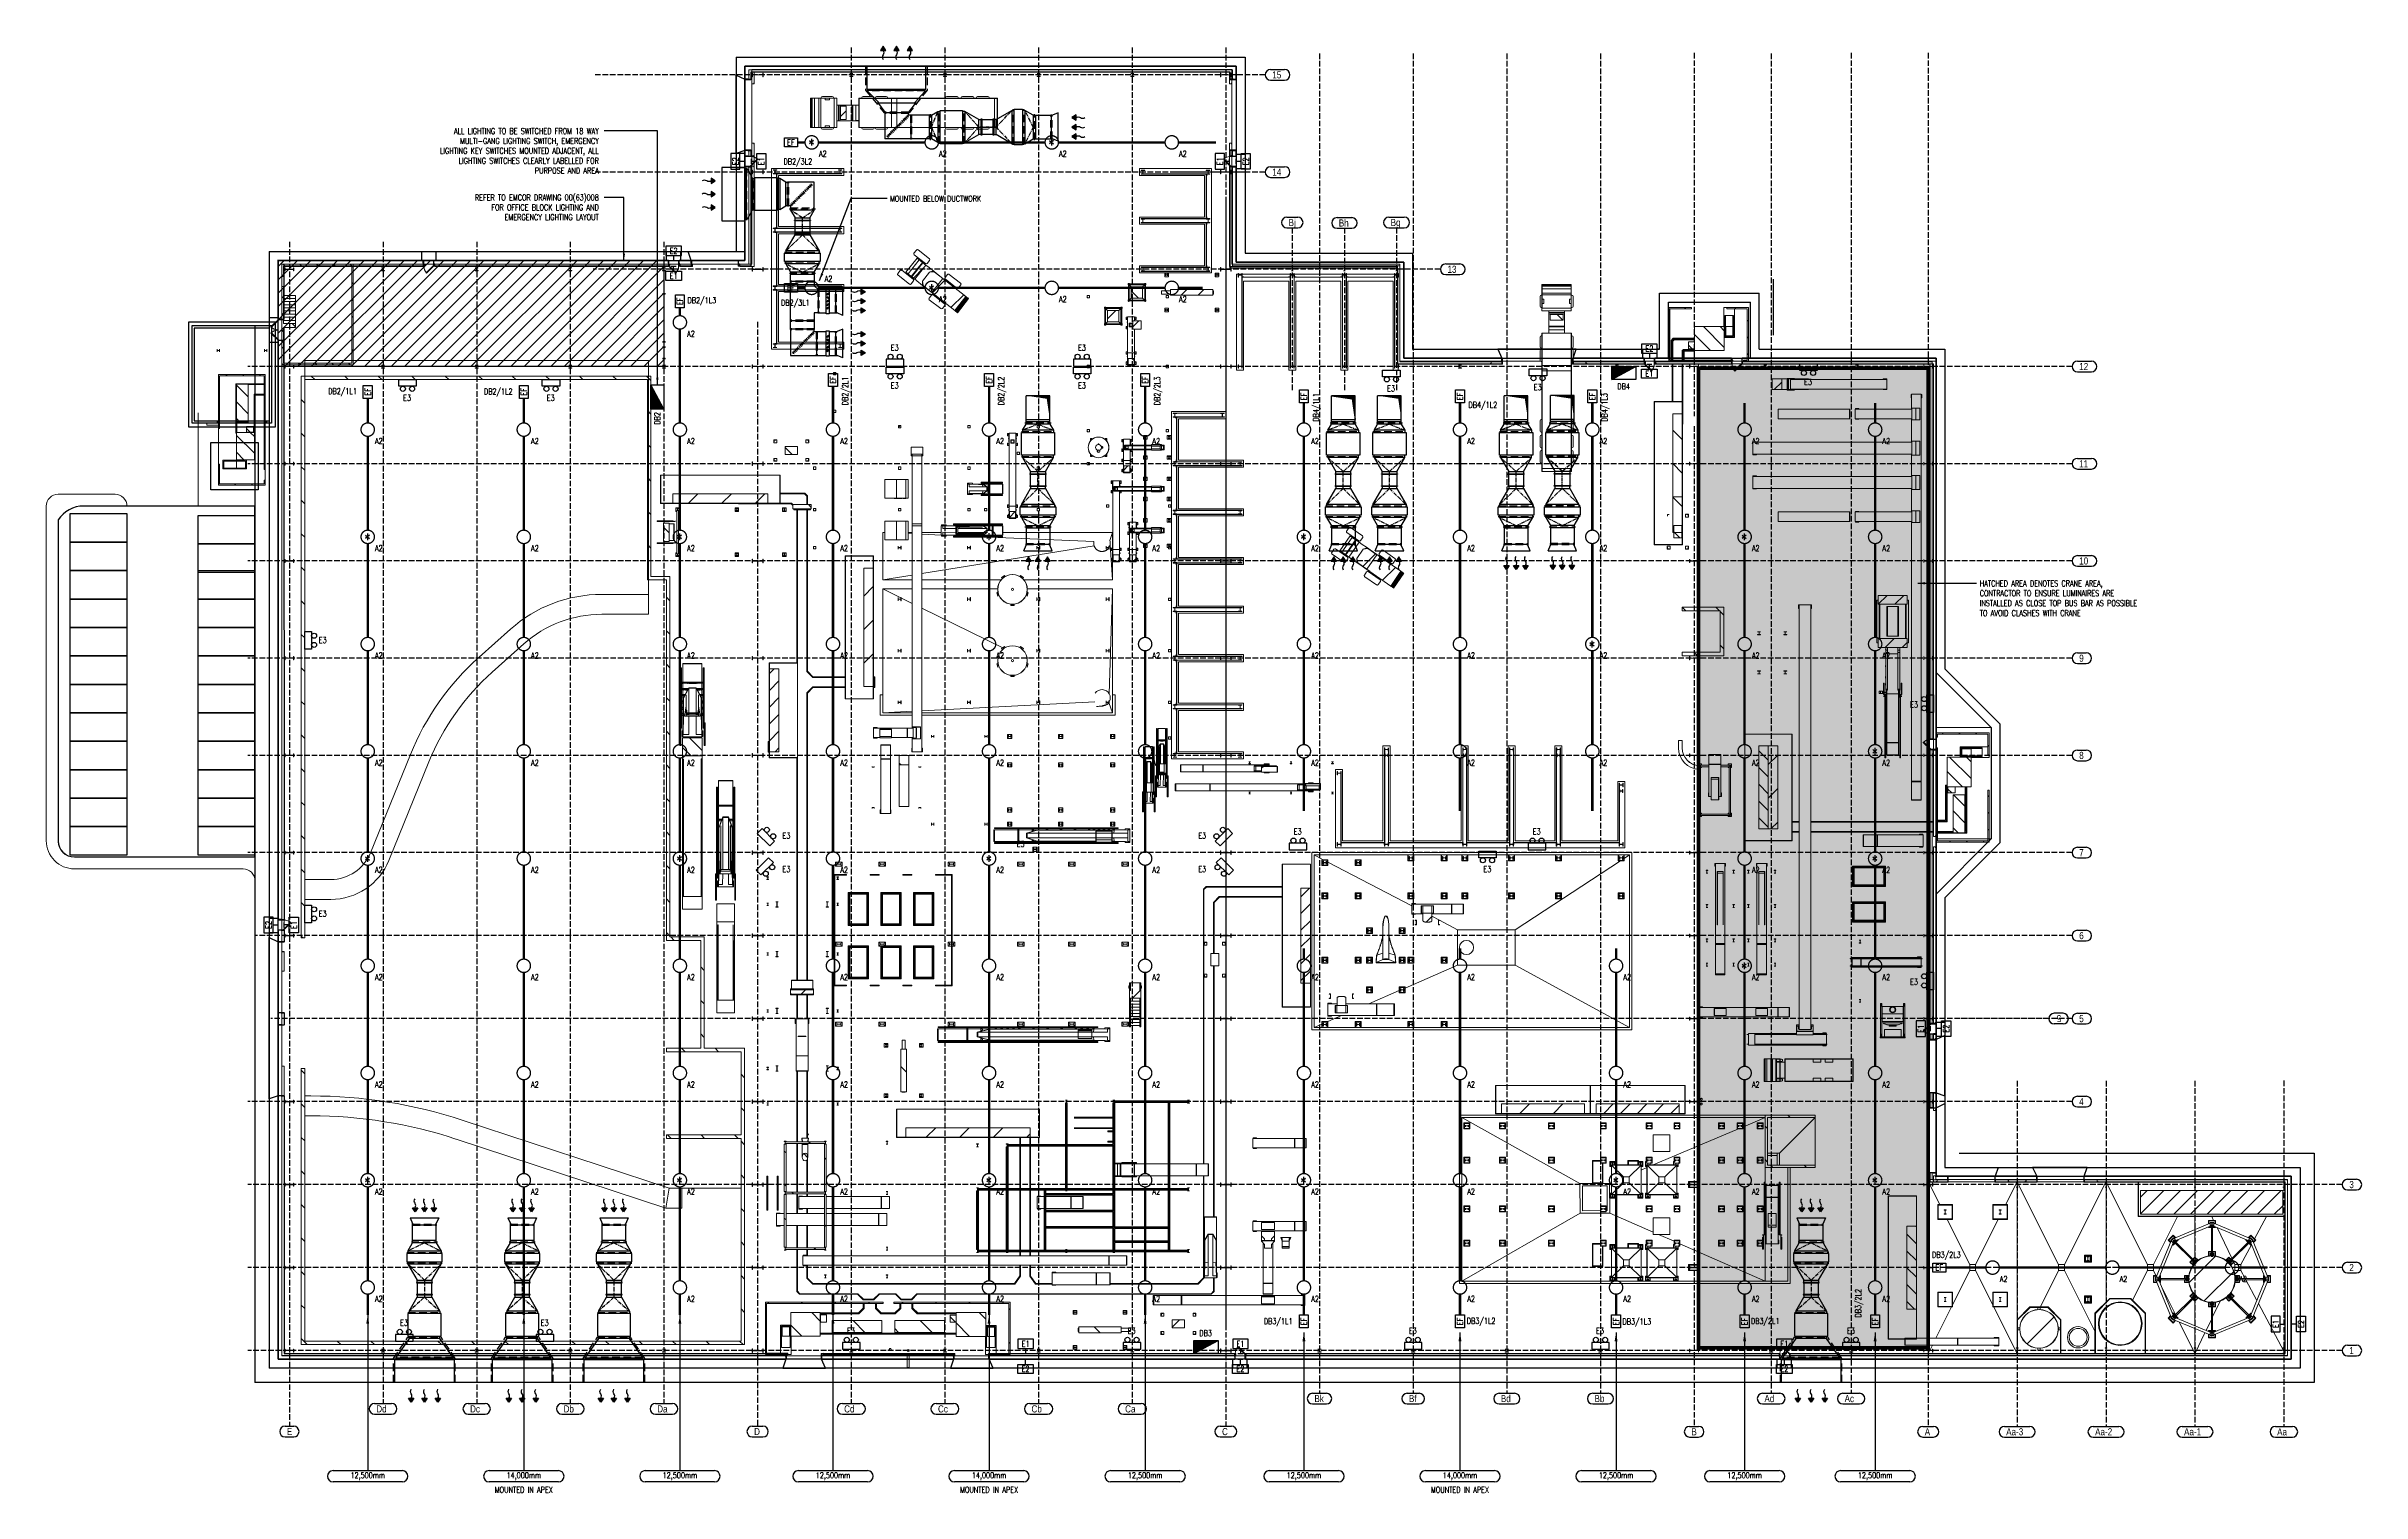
# Model space of a CAD drawing. Header units: millimetres. Extents: x 91119 to 433967, y 16708 to 144224.
# Drawn here: x 238646 to 433967, y 16708 to 138701 of the extents above; entities that cross this region are included whole.
import ezdxf
from ezdxf.enums import TextEntityAlignment as Align

# ---------------------------------------------------------------- set-up
doc = ezdxf.new("R2010")
doc.units = ezdxf.units.MM
doc.header["$LTSCALE"] = 100
for name, pattern in [('121217 IES and EMR$0$XKITLINE00', [0]), ('121217 IES and EMR$0$XKITLINE03', [6.299213, 4.724409, -1.574803]), ('CENTER', [50.8, 31.75, -6.35, 6.35, -6.35]), ('DASHED', [19.05, 12.7, -6.35]), ('HIDDEN', [9.525, 6.35, -3.175])]:
    doc.linetypes.add(name, pattern=pattern)
doc.layers.add('121217 IES and EMR$0$G3 Fab Prts-22 Door-Plan', color=7, linetype='Continuous', lineweight=5)
for name, color, linetype in [('121217 IES and EMR$0$grid', 8, 'Continuous'), ('121217 IES and EMR$0$layout', 8, 'Continuous'), ('121217 IES and EMR$0$Xref', 8, 'Continuous'), ('Containment', 7, 'Continuous'), ('Lighting', 5, 'Continuous'), ('Text', 7, 'Continuous'), ('Vent', 3, 'Continuous')]:
    doc.layers.add(name, color=color, linetype=linetype)
doc.styles.add('121217 IES and EMR$0$CENTURY_GOTHIC', font='GOTHIC.TTF')
doc.styles.add('ROMANS', font='romans.shx', dxfattribs={"width": 0.8, "height": 2.5})
doc.styles.get("Standard").update_dxf_attribs({"font": '', "width": 0.9, "height": 2.5})
doc.styles.get('Standard').set_extended_font_data('@Arial Unicode MS')
doc.dimstyles.new('1-100', dxfattribs={"dimtxt": 250, "dimasz": 250, "dimexe": 10, "dimexo": 10, "dimgap": 10, "dimtad": 0, "dimtih": 1, "dimtoh": 1, "dimzin": 0, "dimdsep": 46, "dimtxsty": 'Standard', "dimcen": 0.09, "dimclrd": 256, "dimclre": 256, "dimclrt": 256, "dimadec": 0, "dimazin": 0, "dimtfac": 1, "dimtofl": 0, "dimtmove": 0, "dimatfit": 3, "dimfxl": 0, "dimtolj": 1, "dimtzin": 0, "dimarcsym": 0})

# ---------------------------------------------------------------- blocks, each defined once
blk = doc.blocks.new('121217 IES and EMR$0$Group-47-1')
at = {"layer": '121217 IES and EMR$0$G3 Fab Prts-22 Door-Plan', "color": 7, "linetype": 'Continuous', "lineweight": 5, "transparency": 33554687}
for p, q in [((-2250, 250.5), (-2250, -250.5)), ((2250, 250.5), (2250, -250.5))]:
    blk.add_line(p, q, dxfattribs=at)
blk = doc.blocks.new('121217 IES and EMR$0$Group-48-1')
at = {"layer": '121217 IES and EMR$0$G3 Fab Prts-22 Door-Plan', "color": 7, "linetype": 'Continuous', "lineweight": 5, "transparency": 33554687, "flags": 128}
for points in [[(-2250, 250.5), (-2208, 250.5), (-2208, -250.5), (-2250, -250.5)], [(2208, 250.5), (2250, 250.5), (2250, -250.5), (2208, -250.5)]]:
    blk.add_lwpolyline(points, close=True, dxfattribs=at)
blk = doc.blocks.new('121217 IES and EMR$0$Group-54-1')
at = {"layer": '121217 IES and EMR$0$G3 Fab Prts-22 Door-Plan', "color": 7, "linetype": 'Continuous', "lineweight": 5, "transparency": 33554687, "flags": 128}
blk.add_lwpolyline([(-408, 250), (169, 827), (200, 796), (-377, 219)], close=True, dxfattribs=at)
blk = doc.blocks.new('121217 IES and EMR$0$Group-55-1')
at = {"layer": '121217 IES and EMR$0$G3 Fab Prts-22 Door-Plan', "color": 7, "linetype": 'Continuous', "lineweight": 5, "transparency": 33554687}
for p, q in [((-408, 250), (169, 827)), ((-408, 250), (-377, 219)), ((-377, 219), (200, 796)), ((169, 827), (200, 796))]:
    blk.add_line(p, q, dxfattribs=at)
at = {"layer": '121217 IES and EMR$0$G3 Fab Prts-22 Door-Plan', "color": 7, "transparency": 33554687}
blk.add_blockref('121217 IES and EMR$0$Group-54-1', (0, 0), dxfattribs=at)
blk = doc.blocks.new('121217 IES and EMR$0$Group-50-1')
at = {"layer": '121217 IES and EMR$0$G3 Fab Prts-22 Door-Plan', "color": 7, "linetype": 'Continuous', "lineweight": 5, "transparency": 33554687}
for p, q in [((-450, 250.5), (-450, -250.5)), ((450, 250.5), (450, -250.5))]:
    blk.add_line(p, q, dxfattribs=at)
blk = doc.blocks.new('121217 IES and EMR$0$Group-51-1')
at = {"layer": '121217 IES and EMR$0$G3 Fab Prts-22 Door-Plan', "color": 7, "linetype": 'Continuous', "lineweight": 5, "transparency": 33554687, "flags": 128}
for points in [[(-450, 250.5), (-408, 250.5), (-408, -250.5), (-450, -250.5)], [(408, 250.5), (450, 250.5), (450, -250.5), (408, -250.5)]]:
    blk.add_lwpolyline(points, close=True, dxfattribs=at)
blk = doc.blocks.new('121217 IES and EMR$0$Group-61-1')
at = {"layer": '121217 IES and EMR$0$G3 Fab Prts-22 Door-Plan', "color": 7, "linetype": 'Continuous', "lineweight": 5, "transparency": 33554687, "flags": 128}
blk.add_lwpolyline([(-408, 250), (169, 827), (200, 796), (-377, 219)], close=True, dxfattribs=at)
blk = doc.blocks.new('121217 IES and EMR$0$Group-62-1')
at = {"layer": '121217 IES and EMR$0$G3 Fab Prts-22 Door-Plan', "color": 7, "linetype": 'Continuous', "lineweight": 5, "transparency": 33554687}
for p, q in [((-408, 250), (169, 827)), ((-408, 250), (-377, 219)), ((-377, 219), (200, 796)), ((169, 827), (200, 796))]:
    blk.add_line(p, q, dxfattribs=at)
at = {"layer": '121217 IES and EMR$0$G3 Fab Prts-22 Door-Plan', "color": 7, "transparency": 33554687}
blk.add_blockref('121217 IES and EMR$0$Group-61-1', (0, 0), dxfattribs=at)
blk = doc.blocks.new('121217 IES and EMR$0$Group-57-1')
at = {"layer": '121217 IES and EMR$0$G3 Fab Prts-22 Door-Plan', "color": 7, "linetype": 'Continuous', "lineweight": 5, "transparency": 33554687}
for p, q in [((-450, 250.5), (-450, -250.5)), ((450, 250.5), (450, -250.5))]:
    blk.add_line(p, q, dxfattribs=at)
blk = doc.blocks.new('121217 IES and EMR$0$Group-58-1')
at = {"layer": '121217 IES and EMR$0$G3 Fab Prts-22 Door-Plan', "color": 7, "linetype": 'Continuous', "lineweight": 5, "transparency": 33554687, "flags": 128}
for points in [[(-450, 250.5), (-408, 250.5), (-408, -250.5), (-450, -250.5)], [(408, 250.5), (450, 250.5), (450, -250.5), (408, -250.5)]]:
    blk.add_lwpolyline(points, close=True, dxfattribs=at)
blk = doc.blocks.new('121217 IES and EMR$0$Group-64-1')
at = {"layer": '121217 IES and EMR$0$G3 Fab Prts-22 Door-Plan', "color": 7, "linetype": 'Continuous', "lineweight": 5, "transparency": 33554687}
for p, q in [((-2750, 250.5), (-2750, -250.5)), ((2750, 250.5), (2750, -250.5))]:
    blk.add_line(p, q, dxfattribs=at)
blk = doc.blocks.new('121217 IES and EMR$0$Group-65-1')
at = {"layer": '121217 IES and EMR$0$G3 Fab Prts-22 Door-Plan', "color": 7, "linetype": 'Continuous', "lineweight": 5, "transparency": 33554687, "flags": 128}
for points in [[(-2750, 250.5), (-2708, 250.5), (-2708, -250.5), (-2750, -250.5)], [(2708, 250.5), (2750, 250.5), (2750, -250.5), (2708, -250.5)]]:
    blk.add_lwpolyline(points, close=True, dxfattribs=at)
blk = doc.blocks.new('121217 IES and EMR$0$Group-71-1')
at = {"layer": '121217 IES and EMR$0$G3 Fab Prts-22 Door-Plan', "color": 7, "linetype": 'Continuous', "lineweight": 5, "transparency": 33554687, "flags": 128}
blk.add_lwpolyline([(-408, 250), (169, 827), (200, 796), (-377, 219)], close=True, dxfattribs=at)
blk = doc.blocks.new('121217 IES and EMR$0$Group-72-1')
at = {"layer": '121217 IES and EMR$0$G3 Fab Prts-22 Door-Plan', "color": 7, "linetype": 'Continuous', "lineweight": 5, "transparency": 33554687}
for p, q in [((-408, 250), (169, 827)), ((-408, 250), (-377, 219)), ((-377, 219), (200, 796)), ((169, 827), (200, 796))]:
    blk.add_line(p, q, dxfattribs=at)
at = {"layer": '121217 IES and EMR$0$G3 Fab Prts-22 Door-Plan', "color": 7, "transparency": 33554687}
blk.add_blockref('121217 IES and EMR$0$Group-71-1', (0, 0), dxfattribs=at)
blk = doc.blocks.new('121217 IES and EMR$0$Group-67-1')
at = {"layer": '121217 IES and EMR$0$G3 Fab Prts-22 Door-Plan', "color": 7, "linetype": 'Continuous', "lineweight": 5, "transparency": 33554687}
for p, q in [((-450, 250.5), (-450, -250.5)), ((450, 250.5), (450, -250.5))]:
    blk.add_line(p, q, dxfattribs=at)
blk = doc.blocks.new('121217 IES and EMR$0$Group-68-1')
at = {"layer": '121217 IES and EMR$0$G3 Fab Prts-22 Door-Plan', "color": 7, "linetype": 'Continuous', "lineweight": 5, "transparency": 33554687, "flags": 128}
for points in [[(-450, 250.5), (-408, 250.5), (-408, -250.5), (-450, -250.5)], [(408, 250.5), (450, 250.5), (450, -250.5), (408, -250.5)]]:
    blk.add_lwpolyline(points, close=True, dxfattribs=at)
blk = doc.blocks.new('121217 IES and EMR$0$Group-78-1')
at = {"layer": '121217 IES and EMR$0$G3 Fab Prts-22 Door-Plan', "color": 7, "linetype": 'Continuous', "lineweight": 5, "transparency": 33554687, "flags": 128}
blk.add_lwpolyline([(-408, 250), (169, 827), (200, 796), (-377, 219)], close=True, dxfattribs=at)
blk = doc.blocks.new('121217 IES and EMR$0$Group-79-1')
at = {"layer": '121217 IES and EMR$0$G3 Fab Prts-22 Door-Plan', "color": 7, "linetype": 'Continuous', "lineweight": 5, "transparency": 33554687}
for p, q in [((-408, 250), (169, 827)), ((-408, 250), (-377, 219)), ((-377, 219), (200, 796)), ((169, 827), (200, 796))]:
    blk.add_line(p, q, dxfattribs=at)
at = {"layer": '121217 IES and EMR$0$G3 Fab Prts-22 Door-Plan', "color": 7, "transparency": 33554687}
blk.add_blockref('121217 IES and EMR$0$Group-78-1', (0, 0), dxfattribs=at)
blk = doc.blocks.new('121217 IES and EMR$0$Group-74-1')
at = {"layer": '121217 IES and EMR$0$G3 Fab Prts-22 Door-Plan', "color": 7, "linetype": 'Continuous', "lineweight": 5, "transparency": 33554687}
for p, q in [((-450, 250.5), (-450, -250.5)), ((450, 250.5), (450, -250.5))]:
    blk.add_line(p, q, dxfattribs=at)
blk = doc.blocks.new('121217 IES and EMR$0$Group-75-1')
at = {"layer": '121217 IES and EMR$0$G3 Fab Prts-22 Door-Plan', "color": 7, "linetype": 'Continuous', "lineweight": 5, "transparency": 33554687, "flags": 128}
for points in [[(-450, 250.5), (-408, 250.5), (-408, -250.5), (-450, -250.5)], [(408, 250.5), (450, 250.5), (450, -250.5), (408, -250.5)]]:
    blk.add_lwpolyline(points, close=True, dxfattribs=at)
blk = doc.blocks.new('121217 IES and EMR$0$Group-81-1')
at = {"layer": '121217 IES and EMR$0$G3 Fab Prts-22 Door-Plan', "color": 7, "linetype": 'Continuous', "lineweight": 5, "transparency": 33554687}
for p, q in [((-2000, 250.5), (-2000, -250.5)), ((2000, 250.5), (2000, -250.5))]:
    blk.add_line(p, q, dxfattribs=at)
blk = doc.blocks.new('121217 IES and EMR$0$Group-82-1')
at = {"layer": '121217 IES and EMR$0$G3 Fab Prts-22 Door-Plan', "color": 7, "linetype": 'Continuous', "lineweight": 5, "transparency": 33554687, "flags": 128}
for points in [[(-2000, 250.5), (-1958, 250.5), (-1958, -250.5), (-2000, -250.5)], [(1958, 250.5), (2000, 250.5), (2000, -250.5), (1958, -250.5)]]:
    blk.add_lwpolyline(points, close=True, dxfattribs=at)
blk = doc.blocks.new('121217 IES and EMR$0$Group-84-1')
at = {"layer": '121217 IES and EMR$0$G3 Fab Prts-22 Door-Plan', "color": 7, "linetype": 'Continuous', "lineweight": 5, "transparency": 33554687}
for p, q in [((-3000, 250.5), (-3000, -250.5)), ((3000, 250.5), (3000, -250.5))]:
    blk.add_line(p, q, dxfattribs=at)
blk = doc.blocks.new('121217 IES and EMR$0$Group-85-1')
at = {"layer": '121217 IES and EMR$0$G3 Fab Prts-22 Door-Plan', "color": 7, "linetype": 'Continuous', "lineweight": 5, "transparency": 33554687, "flags": 128}
for points in [[(-3000, 250.5), (-2958, 250.5), (-2958, -250.5), (-3000, -250.5)], [(2958, 250.5), (3000, 250.5), (3000, -250.5), (2958, -250.5)]]:
    blk.add_lwpolyline(points, close=True, dxfattribs=at)
blk = doc.blocks.new('121217 IES and EMR$0$Group-91-1')
at = {"layer": '121217 IES and EMR$0$G3 Fab Prts-22 Door-Plan', "color": 7, "linetype": 'Continuous', "lineweight": 5, "transparency": 33554687, "flags": 128}
blk.add_lwpolyline([(-408, 250), (169, 827), (200, 796), (-377, 219)], close=True, dxfattribs=at)
blk = doc.blocks.new('121217 IES and EMR$0$Group-92-1')
at = {"layer": '121217 IES and EMR$0$G3 Fab Prts-22 Door-Plan', "color": 7, "linetype": 'Continuous', "lineweight": 5, "transparency": 33554687}
for p, q in [((-408, 250), (169, 827)), ((-408, 250), (-377, 219)), ((-377, 219), (200, 796)), ((169, 827), (200, 796))]:
    blk.add_line(p, q, dxfattribs=at)
at = {"layer": '121217 IES and EMR$0$G3 Fab Prts-22 Door-Plan', "color": 7, "transparency": 33554687}
blk.add_blockref('121217 IES and EMR$0$Group-91-1', (0, 0), dxfattribs=at)
blk = doc.blocks.new('121217 IES and EMR$0$Group-87-1')
at = {"layer": '121217 IES and EMR$0$G3 Fab Prts-22 Door-Plan', "color": 7, "linetype": 'Continuous', "lineweight": 5, "transparency": 33554687}
for p, q in [((-450, 250.5), (-450, -250.5)), ((450, 250.5), (450, -250.5))]:
    blk.add_line(p, q, dxfattribs=at)
blk = doc.blocks.new('121217 IES and EMR$0$Group-88-1')
at = {"layer": '121217 IES and EMR$0$G3 Fab Prts-22 Door-Plan', "color": 7, "linetype": 'Continuous', "lineweight": 5, "transparency": 33554687, "flags": 128}
for points in [[(-450, 250.5), (-408, 250.5), (-408, -250.5), (-450, -250.5)], [(408, 250.5), (450, 250.5), (450, -250.5), (408, -250.5)]]:
    blk.add_lwpolyline(points, close=True, dxfattribs=at)
blk = doc.blocks.new('121217 IES and EMR$0$Group-94-1')
at = {"layer": '121217 IES and EMR$0$G3 Fab Prts-22 Door-Plan', "color": 7, "linetype": 'Continuous', "lineweight": 5, "transparency": 33554687}
for p, q in [((-3000, 250.5), (-3000, -250.5)), ((3000, 250.5), (3000, -250.5))]:
    blk.add_line(p, q, dxfattribs=at)
blk = doc.blocks.new('121217 IES and EMR$0$Group-95-1')
at = {"layer": '121217 IES and EMR$0$G3 Fab Prts-22 Door-Plan', "color": 7, "linetype": 'Continuous', "lineweight": 5, "transparency": 33554687, "flags": 128}
for points in [[(-3000, 250.5), (-2958, 250.5), (-2958, -250.5), (-3000, -250.5)], [(2958, 250.5), (3000, 250.5), (3000, -250.5), (2958, -250.5)]]:
    blk.add_lwpolyline(points, close=True, dxfattribs=at)
blk = doc.blocks.new('121217 IES and EMR$0$Group-101-1')
at = {"layer": '121217 IES and EMR$0$G3 Fab Prts-22 Door-Plan', "color": 7, "linetype": 'Continuous', "lineweight": 5, "transparency": 33554687, "flags": 128}
blk.add_lwpolyline([(-408, 250), (169, 827), (200, 796), (-377, 219)], close=True, dxfattribs=at)
blk = doc.blocks.new('121217 IES and EMR$0$Group-102-1')
at = {"layer": '121217 IES and EMR$0$G3 Fab Prts-22 Door-Plan', "color": 7, "linetype": 'Continuous', "lineweight": 5, "transparency": 33554687}
for p, q in [((-408, 250), (169, 827)), ((-408, 250), (-377, 219)), ((-377, 219), (200, 796)), ((169, 827), (200, 796))]:
    blk.add_line(p, q, dxfattribs=at)
at = {"layer": '121217 IES and EMR$0$G3 Fab Prts-22 Door-Plan', "color": 7, "transparency": 33554687}
blk.add_blockref('121217 IES and EMR$0$Group-101-1', (0, 0), dxfattribs=at)
blk = doc.blocks.new('121217 IES and EMR$0$Group-97-1')
at = {"layer": '121217 IES and EMR$0$G3 Fab Prts-22 Door-Plan', "color": 7, "linetype": 'Continuous', "lineweight": 5, "transparency": 33554687}
for p, q in [((-450, 250.5), (-450, -250.5)), ((450, 250.5), (450, -250.5))]:
    blk.add_line(p, q, dxfattribs=at)
blk = doc.blocks.new('121217 IES and EMR$0$Group-98-1')
at = {"layer": '121217 IES and EMR$0$G3 Fab Prts-22 Door-Plan', "color": 7, "linetype": 'Continuous', "lineweight": 5, "transparency": 33554687, "flags": 128}
for points in [[(-450, 250.5), (-408, 250.5), (-408, -250.5), (-450, -250.5)], [(408, 250.5), (450, 250.5), (450, -250.5), (408, -250.5)]]:
    blk.add_lwpolyline(points, close=True, dxfattribs=at)
blk = doc.blocks.new('121217 IES and EMR$0$Group-104-1')
at = {"layer": '121217 IES and EMR$0$G3 Fab Prts-22 Door-Plan', "color": 7, "linetype": 'Continuous', "lineweight": 5, "transparency": 33554687}
for p, q in [((-3000, 250.5), (-3000, -250.5)), ((3000, 250.5), (3000, -250.5))]:
    blk.add_line(p, q, dxfattribs=at)
blk = doc.blocks.new('121217 IES and EMR$0$Group-105-1')
at = {"layer": '121217 IES and EMR$0$G3 Fab Prts-22 Door-Plan', "color": 7, "linetype": 'Continuous', "lineweight": 5, "transparency": 33554687, "flags": 128}
for points in [[(-3000, 250.5), (-2958, 250.5), (-2958, -250.5), (-3000, -250.5)], [(2958, 250.5), (3000, 250.5), (3000, -250.5), (2958, -250.5)]]:
    blk.add_lwpolyline(points, close=True, dxfattribs=at)
blk = doc.blocks.new('121217 IES and EMR$0$Group-115-1')
at = {"layer": '121217 IES and EMR$0$G3 Fab Prts-22 Door-Plan', "color": 7, "linetype": 'Continuous', "lineweight": 5, "transparency": 33554687, "flags": 128}
blk.add_lwpolyline([(260, 848), (858, 250), (827, 219), (229, 817)], close=True, dxfattribs=at)
blk = doc.blocks.new('121217 IES and EMR$0$Group-116-1')
at = {"layer": '121217 IES and EMR$0$G3 Fab Prts-22 Door-Plan', "color": 7, "linetype": 'Continuous', "lineweight": 5, "transparency": 33554687}
for p, q in [((260, 848), (229, 817)), ((229, 817), (827, 219)), ((260, 848), (858, 250)), ((858, 250), (827, 219))]:
    blk.add_line(p, q, dxfattribs=at)
at = {"layer": '121217 IES and EMR$0$G3 Fab Prts-22 Door-Plan', "color": 7, "transparency": 33554687}
blk.add_blockref('121217 IES and EMR$0$Group-115-1', (0, 0), dxfattribs=at)
blk = doc.blocks.new('121217 IES and EMR$0$Group-111-1')
at = {"layer": '121217 IES and EMR$0$G3 Fab Prts-22 Door-Plan', "color": 7, "linetype": 'Continuous', "lineweight": 5, "transparency": 33554687, "flags": 128}
blk.add_lwpolyline([(-858, 250), (-260, 848), (-229, 817), (-827, 219)], close=True, dxfattribs=at)
blk = doc.blocks.new('121217 IES and EMR$0$Group-112-1')
at = {"layer": '121217 IES and EMR$0$G3 Fab Prts-22 Door-Plan', "color": 7, "linetype": 'Continuous', "lineweight": 5, "transparency": 33554687}
for p, q in [((-858, 250), (-260, 848)), ((-858, 250), (-827, 219)), ((-827, 219), (-229, 817)), ((-260, 848), (-229, 817))]:
    blk.add_line(p, q, dxfattribs=at)
at = {"layer": '121217 IES and EMR$0$G3 Fab Prts-22 Door-Plan', "color": 7, "transparency": 33554687}
blk.add_blockref('121217 IES and EMR$0$Group-111-1', (0, 0), dxfattribs=at)
blk = doc.blocks.new('121217 IES and EMR$0$Group-107-1')
at = {"layer": '121217 IES and EMR$0$G3 Fab Prts-22 Door-Plan', "color": 7, "linetype": 'Continuous', "lineweight": 5, "transparency": 33554687}
for p, q in [((-900, 250.5), (-900, -250.5)), ((900, 250.5), (900, -250.5))]:
    blk.add_line(p, q, dxfattribs=at)
blk = doc.blocks.new('121217 IES and EMR$0$Group-108-1')
at = {"layer": '121217 IES and EMR$0$G3 Fab Prts-22 Door-Plan', "color": 7, "linetype": 'Continuous', "lineweight": 5, "transparency": 33554687, "flags": 128}
for points in [[(-900, 250.5), (-858, 250.5), (-858, -250.5), (-900, -250.5)], [(858, 250.5), (900, 250.5), (900, -250.5), (858, -250.5)]]:
    blk.add_lwpolyline(points, close=True, dxfattribs=at)
blk = doc.blocks.new('121217 IES and EMR$0$Group-118-1')
at = {"layer": '121217 IES and EMR$0$G3 Fab Prts-22 Door-Plan', "color": 7, "linetype": 'Continuous', "lineweight": 5, "transparency": 33554687}
for p, q in [((-3000, 250.5), (-3000, -250.5)), ((3000, 250.5), (3000, -250.5))]:
    blk.add_line(p, q, dxfattribs=at)
blk = doc.blocks.new('121217 IES and EMR$0$Group-119-1')
at = {"layer": '121217 IES and EMR$0$G3 Fab Prts-22 Door-Plan', "color": 7, "linetype": 'Continuous', "lineweight": 5, "transparency": 33554687, "flags": 128}
for points in [[(-3000, 250.5), (-2958, 250.5), (-2958, -250.5), (-3000, -250.5)], [(2958, 250.5), (3000, 250.5), (3000, -250.5), (2958, -250.5)]]:
    blk.add_lwpolyline(points, close=True, dxfattribs=at)
blk = doc.blocks.new('121217 IES and EMR$0$Group-125-1')
at = {"layer": '121217 IES and EMR$0$G3 Fab Prts-22 Door-Plan', "color": 7, "linetype": 'Continuous', "lineweight": 5, "transparency": 33554687, "flags": 128}
blk.add_lwpolyline([(-408, 250), (169, 827), (200, 796), (-377, 219)], close=True, dxfattribs=at)
blk = doc.blocks.new('121217 IES and EMR$0$Group-126-1')
at = {"layer": '121217 IES and EMR$0$G3 Fab Prts-22 Door-Plan', "color": 7, "linetype": 'Continuous', "lineweight": 5, "transparency": 33554687}
for p, q in [((-408, 250), (169, 827)), ((-408, 250), (-377, 219)), ((-377, 219), (200, 796)), ((169, 827), (200, 796))]:
    blk.add_line(p, q, dxfattribs=at)
at = {"layer": '121217 IES and EMR$0$G3 Fab Prts-22 Door-Plan', "color": 7, "transparency": 33554687}
blk.add_blockref('121217 IES and EMR$0$Group-125-1', (0, 0), dxfattribs=at)
blk = doc.blocks.new('121217 IES and EMR$0$Group-121-1')
at = {"layer": '121217 IES and EMR$0$G3 Fab Prts-22 Door-Plan', "color": 7, "linetype": 'Continuous', "lineweight": 5, "transparency": 33554687}
for p, q in [((-450, 250.5), (-450, -250.5)), ((450, 250.5), (450, -250.5))]:
    blk.add_line(p, q, dxfattribs=at)
blk = doc.blocks.new('121217 IES and EMR$0$Group-122-1')
at = {"layer": '121217 IES and EMR$0$G3 Fab Prts-22 Door-Plan', "color": 7, "linetype": 'Continuous', "lineweight": 5, "transparency": 33554687, "flags": 128}
for points in [[(-450, 250.5), (-408, 250.5), (-408, -250.5), (-450, -250.5)], [(408, 250.5), (450, 250.5), (450, -250.5), (408, -250.5)]]:
    blk.add_lwpolyline(points, close=True, dxfattribs=at)
blk = doc.blocks.new('121217 IES and EMR$0$Group-128-1')
at = {"layer": '121217 IES and EMR$0$G3 Fab Prts-22 Door-Plan', "color": 7, "linetype": 'Continuous', "lineweight": 5, "transparency": 33554687}
for p, q in [((-3000, 250.5), (-3000, -250.5)), ((3000, 250.5), (3000, -250.5))]:
    blk.add_line(p, q, dxfattribs=at)
blk = doc.blocks.new('121217 IES and EMR$0$Group-129-1')
at = {"layer": '121217 IES and EMR$0$G3 Fab Prts-22 Door-Plan', "color": 7, "linetype": 'Continuous', "lineweight": 5, "transparency": 33554687, "flags": 128}
for points in [[(-3000, 250.5), (-2958, 250.5), (-2958, -250.5), (-3000, -250.5)], [(2958, 250.5), (3000, 250.5), (3000, -250.5), (2958, -250.5)]]:
    blk.add_lwpolyline(points, close=True, dxfattribs=at)
blk = doc.blocks.new('121217 IES and EMR$0$Group-135-1')
at = {"layer": '121217 IES and EMR$0$G3 Fab Prts-22 Door-Plan', "color": 7, "linetype": 'Continuous', "lineweight": 5, "transparency": 33554687, "flags": 128}
blk.add_lwpolyline([(-408, 250), (169, 827), (200, 796), (-377, 219)], close=True, dxfattribs=at)
blk = doc.blocks.new('121217 IES and EMR$0$Group-136-1')
at = {"layer": '121217 IES and EMR$0$G3 Fab Prts-22 Door-Plan', "color": 7, "linetype": 'Continuous', "lineweight": 5, "transparency": 33554687}
for p, q in [((-408, 250), (169, 827)), ((-408, 250), (-377, 219)), ((-377, 219), (200, 796)), ((169, 827), (200, 796))]:
    blk.add_line(p, q, dxfattribs=at)
at = {"layer": '121217 IES and EMR$0$G3 Fab Prts-22 Door-Plan', "color": 7, "transparency": 33554687}
blk.add_blockref('121217 IES and EMR$0$Group-135-1', (0, 0), dxfattribs=at)
blk = doc.blocks.new('121217 IES and EMR$0$Group-131-1')
at = {"layer": '121217 IES and EMR$0$G3 Fab Prts-22 Door-Plan', "color": 7, "linetype": 'Continuous', "lineweight": 5, "transparency": 33554687}
for p, q in [((-450, 250.5), (-450, -250.5)), ((450, 250.5), (450, -250.5))]:
    blk.add_line(p, q, dxfattribs=at)
blk = doc.blocks.new('121217 IES and EMR$0$Group-132-1')
at = {"layer": '121217 IES and EMR$0$G3 Fab Prts-22 Door-Plan', "color": 7, "linetype": 'Continuous', "lineweight": 5, "transparency": 33554687, "flags": 128}
for points in [[(-450, 250.5), (-408, 250.5), (-408, -250.5), (-450, -250.5)], [(408, 250.5), (450, 250.5), (450, -250.5), (408, -250.5)]]:
    blk.add_lwpolyline(points, close=True, dxfattribs=at)
blk = doc.blocks.new('121217 IES and EMR$0$Group-142-1')
at = {"layer": '121217 IES and EMR$0$G3 Fab Prts-22 Door-Plan', "color": 7, "linetype": 'Continuous', "lineweight": 5, "transparency": 33554687, "flags": 128}
blk.add_lwpolyline([(-408, 250), (169, 827), (200, 796), (-377, 219)], close=True, dxfattribs=at)
blk = doc.blocks.new('121217 IES and EMR$0$Group-143-1')
at = {"layer": '121217 IES and EMR$0$G3 Fab Prts-22 Door-Plan', "color": 7, "linetype": 'Continuous', "lineweight": 5, "transparency": 33554687}
for p, q in [((-408, 250), (169, 827)), ((-408, 250), (-377, 219)), ((-377, 219), (200, 796)), ((169, 827), (200, 796))]:
    blk.add_line(p, q, dxfattribs=at)
at = {"layer": '121217 IES and EMR$0$G3 Fab Prts-22 Door-Plan', "color": 7, "transparency": 33554687}
blk.add_blockref('121217 IES and EMR$0$Group-142-1', (0, 0), dxfattribs=at)
blk = doc.blocks.new('121217 IES and EMR$0$Group-138-1')
at = {"layer": '121217 IES and EMR$0$G3 Fab Prts-22 Door-Plan', "color": 7, "linetype": 'Continuous', "lineweight": 5, "transparency": 33554687}
for p, q in [((-450, 250.5), (-450, -250.5)), ((450, 250.5), (450, -250.5))]:
    blk.add_line(p, q, dxfattribs=at)
blk = doc.blocks.new('121217 IES and EMR$0$Group-139-1')
at = {"layer": '121217 IES and EMR$0$G3 Fab Prts-22 Door-Plan', "color": 7, "linetype": 'Continuous', "lineweight": 5, "transparency": 33554687, "flags": 128}
for points in [[(-450, 250.5), (-408, 250.5), (-408, -250.5), (-450, -250.5)], [(408, 250.5), (450, 250.5), (450, -250.5), (408, -250.5)]]:
    blk.add_lwpolyline(points, close=True, dxfattribs=at)
blk = doc.blocks.new('121217 IES and EMR$0$Group-145-1')
at = {"layer": '121217 IES and EMR$0$G3 Fab Prts-22 Door-Plan', "color": 7, "linetype": 'Continuous', "lineweight": 5, "transparency": 33554687}
for p, q in [((-2000, 250.5), (-2000, -250.5)), ((2000, 250.5), (2000, -250.5))]:
    blk.add_line(p, q, dxfattribs=at)
blk = doc.blocks.new('121217 IES and EMR$0$Group-146-1')
at = {"layer": '121217 IES and EMR$0$G3 Fab Prts-22 Door-Plan', "color": 7, "linetype": 'Continuous', "lineweight": 5, "transparency": 33554687, "flags": 128}
for points in [[(-2000, 250.5), (-1958, 250.5), (-1958, -250.5), (-2000, -250.5)], [(1958, 250.5), (2000, 250.5), (2000, -250.5), (1958, -250.5)]]:
    blk.add_lwpolyline(points, close=True, dxfattribs=at)
blk = doc.blocks.new('121217 IES and EMR$0$Group-148-1')
at = {"layer": '121217 IES and EMR$0$G3 Fab Prts-22 Door-Plan', "color": 7, "linetype": 'Continuous', "lineweight": 5, "transparency": 33554687}
for p, q in [((-2000, 250.5), (-2000, -250.5)), ((2000, 250.5), (2000, -250.5))]:
    blk.add_line(p, q, dxfattribs=at)
blk = doc.blocks.new('121217 IES and EMR$0$Group-149-1')
at = {"layer": '121217 IES and EMR$0$G3 Fab Prts-22 Door-Plan', "color": 7, "linetype": 'Continuous', "lineweight": 5, "transparency": 33554687, "flags": 128}
for points in [[(-2000, 250.5), (-1958, 250.5), (-1958, -250.5), (-2000, -250.5)], [(1958, 250.5), (2000, 250.5), (2000, -250.5), (1958, -250.5)]]:
    blk.add_lwpolyline(points, close=True, dxfattribs=at)
blk = doc.blocks.new('121217 IES and EMR$0$Group-151-1')
at = {"layer": '121217 IES and EMR$0$G3 Fab Prts-22 Door-Plan', "color": 7, "linetype": 'Continuous', "lineweight": 5, "transparency": 33554687}
for p, q in [((-1500, 250.5), (-1500, -250.5)), ((1500, 250.5), (1500, -250.5))]:
    blk.add_line(p, q, dxfattribs=at)
blk = doc.blocks.new('121217 IES and EMR$0$Group-152-1')
at = {"layer": '121217 IES and EMR$0$G3 Fab Prts-22 Door-Plan', "color": 7, "linetype": 'Continuous', "lineweight": 5, "transparency": 33554687, "flags": 128}
for points in [[(-1500, 250.5), (-1458, 250.5), (-1458, -250.5), (-1500, -250.5)], [(1458, 250.5), (1500, 250.5), (1500, -250.5), (1458, -250.5)]]:
    blk.add_lwpolyline(points, close=True, dxfattribs=at)
blk = doc.blocks.new('121217 IES and EMR$0$Group-158-1')
at = {"layer": '121217 IES and EMR$0$G3 Fab Prts-22 Door-Plan', "color": 7, "linetype": 'Continuous', "lineweight": 5, "transparency": 33554687, "flags": 128}
blk.add_lwpolyline([(-408, 250), (169, 827), (200, 796), (-377, 219)], close=True, dxfattribs=at)
blk = doc.blocks.new('121217 IES and EMR$0$Group-159-1')
at = {"layer": '121217 IES and EMR$0$G3 Fab Prts-22 Door-Plan', "color": 7, "linetype": 'Continuous', "lineweight": 5, "transparency": 33554687}
for p, q in [((-408, 250), (169, 827)), ((-408, 250), (-377, 219)), ((-377, 219), (200, 796)), ((169, 827), (200, 796))]:
    blk.add_line(p, q, dxfattribs=at)
at = {"layer": '121217 IES and EMR$0$G3 Fab Prts-22 Door-Plan', "color": 7, "transparency": 33554687}
blk.add_blockref('121217 IES and EMR$0$Group-158-1', (0, 0), dxfattribs=at)
blk = doc.blocks.new('121217 IES and EMR$0$Group-154-1')
at = {"layer": '121217 IES and EMR$0$G3 Fab Prts-22 Door-Plan', "color": 7, "linetype": 'Continuous', "lineweight": 5, "transparency": 33554687}
for p, q in [((-450, 250.5), (-450, -250.5)), ((450, 250.5), (450, -250.5))]:
    blk.add_line(p, q, dxfattribs=at)
blk = doc.blocks.new('121217 IES and EMR$0$Group-155-1')
at = {"layer": '121217 IES and EMR$0$G3 Fab Prts-22 Door-Plan', "color": 7, "linetype": 'Continuous', "lineweight": 5, "transparency": 33554687, "flags": 128}
for points in [[(-450, 250.5), (-408, 250.5), (-408, -250.5), (-450, -250.5)], [(408, 250.5), (450, 250.5), (450, -250.5), (408, -250.5)]]:
    blk.add_lwpolyline(points, close=True, dxfattribs=at)
blk = doc.blocks.new('121217 IES and EMR$0$Group-165-1')
at = {"layer": '121217 IES and EMR$0$G3 Fab Prts-22 Door-Plan', "color": 7, "linetype": 'Continuous', "lineweight": 5, "transparency": 33554687, "flags": 128}
blk.add_lwpolyline([(-408, 250), (169, 827), (200, 796), (-377, 219)], close=True, dxfattribs=at)
blk = doc.blocks.new('121217 IES and EMR$0$Group-166-1')
at = {"layer": '121217 IES and EMR$0$G3 Fab Prts-22 Door-Plan', "color": 7, "linetype": 'Continuous', "lineweight": 5, "transparency": 33554687}
for p, q in [((-408, 250), (169, 827)), ((-408, 250), (-377, 219)), ((-377, 219), (200, 796)), ((169, 827), (200, 796))]:
    blk.add_line(p, q, dxfattribs=at)
at = {"layer": '121217 IES and EMR$0$G3 Fab Prts-22 Door-Plan', "color": 7, "transparency": 33554687}
blk.add_blockref('121217 IES and EMR$0$Group-165-1', (0, 0), dxfattribs=at)
blk = doc.blocks.new('121217 IES and EMR$0$Group-161-1')
at = {"layer": '121217 IES and EMR$0$G3 Fab Prts-22 Door-Plan', "color": 7, "linetype": 'Continuous', "lineweight": 5, "transparency": 33554687}
for p, q in [((-450, 250.5), (-450, -250.5)), ((450, 250.5), (450, -250.5))]:
    blk.add_line(p, q, dxfattribs=at)
blk = doc.blocks.new('121217 IES and EMR$0$Group-162-1')
at = {"layer": '121217 IES and EMR$0$G3 Fab Prts-22 Door-Plan', "color": 7, "linetype": 'Continuous', "lineweight": 5, "transparency": 33554687, "flags": 128}
for points in [[(-450, 250.5), (-408, 250.5), (-408, -250.5), (-450, -250.5)], [(408, 250.5), (450, 250.5), (450, -250.5), (408, -250.5)]]:
    blk.add_lwpolyline(points, close=True, dxfattribs=at)
blk = doc.blocks.new('121217 IES and EMR$0$Group-168-1')
at = {"layer": '121217 IES and EMR$0$G3 Fab Prts-22 Door-Plan', "color": 7, "linetype": 'Continuous', "lineweight": 5, "transparency": 33554687}
for p, q in [((-1500, 250.5), (-1500, -250.5)), ((1500, 250.5), (1500, -250.5))]:
    blk.add_line(p, q, dxfattribs=at)
blk = doc.blocks.new('121217 IES and EMR$0$Group-169-1')
at = {"layer": '121217 IES and EMR$0$G3 Fab Prts-22 Door-Plan', "color": 7, "linetype": 'Continuous', "lineweight": 5, "transparency": 33554687, "flags": 128}
for points in [[(-1500, 250.5), (-1458, 250.5), (-1458, -250.5), (-1500, -250.5)], [(1458, 250.5), (1500, 250.5), (1500, -250.5), (1458, -250.5)]]:
    blk.add_lwpolyline(points, close=True, dxfattribs=at)

msp = doc.modelspace()

# ---------------------------------------------------------------- hatches: boundary and pattern name
h = msp.add_hatch()
h.set_pattern_fill('ANSI31', color=256, scale=250, style=0)
h.paths.add_polyline_path([(258196, 120650), (290752, 120650), (290752, 111702), (258196, 111702)])
h = msp.add_hatch()
h.set_pattern_fill('DOTS', color=256, scale=500, style=0)
h.set_pattern_definition([(0, (378029.4, 28921.9), (396.875, 793.75), [0, -793.75])])
h.paths.add_polyline_path([(378029, 111561), (397402, 111561), (397402, 28922), (378029, 28922)])
at = {"layer": 'Containment'}
for points in [[(370700, 110610), (372736, 111694), (370700, 111694)], [(290736, 108106), (289652, 110142), (289652, 108106)], [(335457, 28454), (337494, 29538), (335457, 29538)]]:
    msp.add_hatch(color=1, dxfattribs=at).paths.add_polyline_path(points)
at = {"layer": 'Vent', "linetype": 'Continuous'}
for points in [[(309235, 138701), (309010, 138353), (309460, 138353)], [(310354, 138701), (310129, 138353), (310579, 138353)], [(311493, 138701), (311268, 138353), (311718, 138353)], [(325162, 132688), (325510, 132463), (325510, 132913)], [(325162, 131891), (325510, 131666), (325510, 132116)], [(325162, 131094), (325510, 130869), (325510, 131319)], [(295078, 127350), (294730, 127575), (294730, 127125)], [(295078, 126232), (294730, 126457), (294730, 126007)], [(295078, 125093), (294730, 125318), (294730, 124868)], [(307743, 118007), (307395, 117782), (307395, 118232)], [(307743, 117210), (307395, 116985), (307395, 117435)], [(307743, 116413), (307395, 116188), (307395, 116638)], [(307743, 114431), (307395, 114206), (307395, 114656)], [(307743, 113634), (307395, 113409), (307395, 113859)], [(307743, 112838), (307395, 112613), (307395, 113063)], [(321504, 95637), (321279, 95289), (321729, 95289)], [(322301, 95637), (322076, 95289), (322526, 95289)], [(323097, 95637), (322872, 95289), (323322, 95289)], [(347256, 95637), (347031, 95289), (347481, 95289)], [(348052, 95637), (347827, 95289), (348277, 95289)], [(348849, 95637), (348624, 95289), (349074, 95289)], [(351156, 95637), (350931, 95289), (351381, 95289)], [(351952, 95637), (351727, 95289), (352177, 95289)], [(352749, 95637), (352524, 95289), (352974, 95289)], [(361836, 94565), (361611, 94914), (362061, 94914)], [(362633, 94565), (362408, 94914), (362858, 94914)], [(363429, 94565), (363204, 94914), (363654, 94914)], [(365735, 94579), (365510, 94927), (365960, 94927)], [(366532, 94579), (366307, 94927), (366757, 94927)], [(367329, 94579), (367104, 94927), (367554, 94927)], [(269750, 40394), (269525, 40742), (269975, 40742)], [(270546, 40394), (270321, 40742), (270771, 40742)], [(271343, 40394), (271118, 40742), (271568, 40742)], [(277994, 40394), (277769, 40742), (278219, 40742)], [(278791, 40394), (278566, 40742), (279016, 40742)], [(279588, 40394), (279363, 40742), (279813, 40742)], [(285735, 40394), (285510, 40742), (285960, 40742)], [(286532, 40394), (286307, 40742), (286757, 40742)], [(287329, 40394), (287104, 40742), (287554, 40742)], [(386730, 40394), (386505, 40742), (386955, 40742)], [(387527, 40394), (387302, 40742), (387752, 40742)], [(388324, 40394), (388099, 40742), (388549, 40742)], [(269428, 24330), (269203, 24678), (269653, 24678)], [(270546, 24330), (270321, 24678), (270771, 24678)], [(271685, 24330), (271460, 24678), (271910, 24678)], [(277672, 24330), (277447, 24678), (277897, 24678)], [(278791, 24330), (278566, 24678), (279016, 24678)], [(279930, 24330), (279705, 24678), (280155, 24678)], [(285413, 24330), (285188, 24678), (285638, 24678)], [(286532, 24330), (286307, 24678), (286757, 24678)], [(287671, 24330), (287446, 24678), (287896, 24678)], [(386409, 24330), (386184, 24678), (386634, 24678)], [(387527, 24330), (387302, 24678), (387752, 24678)], [(388666, 24330), (388441, 24678), (388891, 24678)]]:
    msp.add_hatch(color=256, dxfattribs=at).paths.add_polyline_path(points)

# ---------------------------------------------------------------- linework, layer by layer
at = {"const_width": 300}
msp.add_lwpolyline([(378029, 111561), (397402, 111561), (397402, 28922), (378029, 28922)], close=True, dxfattribs=at)
for points in [[(262839, 18568), (268682, 18568)], [(268682, 17628), (262839, 17628)], [(276005, 18568), (281849, 18568)], [(276005, 18568), (281849, 18568)], [(281849, 17628), (276005, 17628)], [(281849, 17628), (276005, 17628)], [(289172, 18568), (295015, 18568)], [(295015, 17628), (289172, 17628)], [(302088, 18568), (307931, 18568)], [(307931, 17628), (302088, 17628)], [(315254, 18568), (321097, 18568)], [(321097, 17628), (315254, 17628)], [(328421, 18568), (334264, 18568)], [(334264, 17628), (328421, 17628)], [(341814, 18568), (347657, 18568)], [(347657, 17628), (341814, 17628)], [(354980, 18568), (360824, 18568)], [(360824, 17628), (354980, 17628)], [(368147, 18568), (373990, 18568)], [(373990, 17628), (368147, 17628)], [(378991, 18568), (384834, 18568)], [(384834, 17628), (378991, 17628)], [(390002, 18568), (395846, 18568)], [(395846, 17628), (390002, 17628)]]:
    msp.add_lwpolyline(points)
for centre, start, end in [((262839, 18098), 90, 270), ((268682, 18098), 270, 90), ((276005, 18098), 90, 270), ((276005, 18098), 90, 270), ((281849, 18098), 270, 90), ((281849, 18098), 270, 90), ((289172, 18098), 90, 270), ((295015, 18098), 270, 90), ((302088, 18098), 90, 270), ((307931, 18098), 270, 90), ((315254, 18098), 90, 270), ((321097, 18098), 270, 90), ((328421, 18098), 90, 270), ((334264, 18098), 270, 90), ((341814, 18098), 90, 270), ((347657, 18098), 270, 90), ((354980, 18098), 90, 270), ((360824, 18098), 270, 90), ((368147, 18098), 90, 270), ((373990, 18098), 270, 90), ((378991, 18098), 90, 270), ((384834, 18098), 270, 90), ((390002, 18098), 90, 270), ((395846, 18098), 270, 90)]:
    msp.add_arc(centre, 470, start, end)
at = {"layer": '121217 IES and EMR$0$grid', "linetype": '121217 IES and EMR$0$XKITLINE03'}
for p, q in [((306552, 138606), (306552, 24226)), ((314452, 138606), (314452, 24226)), ((322352, 138606), (322352, 24226)), ((330252, 138606), (330252, 24226)), ((338152, 138606), (338152, 22312)), ((346052, 138095), (346052, 25094)), ((353952, 138095), (353952, 25094)), ((361852, 138095), (361852, 25094)), ((369752, 138095), (369752, 25094)), ((377652, 138144), (377652, 107502)), ((384152, 138095), (384152, 25094)), ((390902, 138144), (390902, 25094)), ((397402, 138144), (397402, 82187)), ((341471, 136294), (284783, 136294)), ((341471, 128094), (284783, 128094)), ((339926, 128094), (333848, 128094)), ((338152, 125834), (338152, 30795)), ((343752, 123394), (343752, 109694)), ((348152, 123394), (348152, 109694)), ((352552, 123394), (352552, 109694)), ((259152, 122222), (259152, 22312)), ((267052, 122222), (267052, 24226)), ((274952, 122222), (274952, 24226)), ((282852, 122222), (282852, 24226)), ((290752, 122222), (290752, 24226)), ((356246, 119894), (284783, 119894)), ((298652, 115458), (298652, 22312)), ((409538, 111694), (255652, 111694)), ((377652, 106662), (377652, 22298)), ((397402, 106662), (397402, 22298)), ((409538, 103494), (255652, 103494)), ((409538, 95294), (255652, 95294)), ((409538, 87094), (255652, 87094)), ((409538, 78894), (255652, 78894)), ((409538, 70694), (255652, 70694)), ((409538, 63694), (256276, 63694)), ((409538, 56694), (257573, 56694)), ((407577, 56694), (400022, 56694)), ((404902, 51443), (404902, 22294)), ((412402, 51443), (412402, 22294)), ((419902, 51443), (419902, 22294)), ((427402, 51468), (427402, 22286)), ((409538, 49694), (255652, 49694)), ((432324, 42694), (255652, 42694)), ((432324, 35694), (255652, 35694)), ((432324, 28694), (255652, 28694))]:
    msp.add_line(p, q, dxfattribs=at)
at = {"layer": '121217 IES and EMR$0$grid', "linetype": '121217 IES and EMR$0$XKITLINE00'}
for p, q in [((341921, 136744), (343108, 136744)), ((341921, 135844), (343108, 135844)), ((341921, 128544), (343108, 128544)), ((341921, 127644), (343108, 127644)), ((343291, 124294), (344213, 124294)), ((343291, 123394), (344213, 123394)), ((347529, 124253), (348776, 124253)), ((347529, 123353), (348776, 123353)), ((351904, 124294), (353201, 124294)), ((351904, 123394), (353201, 123394)), ((356696, 120344), (357883, 120344)), ((356696, 119444), (357883, 119444)), ((409988, 112144), (411175, 112144)), ((409988, 111244), (411175, 111244)), ((409988, 103944), (411175, 103944)), ((409988, 103044), (411175, 103044)), ((409988, 95744), (411175, 95744)), ((409988, 94844), (411175, 94844)), ((409988, 87544), (410732, 87544)), ((409988, 86644), (410732, 86644)), ((409988, 79344), (410732, 79344)), ((409988, 78444), (410732, 78444)), ((409988, 71144), (410732, 71144)), ((409988, 70244), (410732, 70244)), ((409988, 64144), (410732, 64144)), ((409988, 63244), (410732, 63244)), ((408771, 57144), (408027, 57144)), ((409988, 57144), (410732, 57144)), ((408771, 56244), (408027, 56244)), ((409988, 56244), (410732, 56244)), ((409988, 50144), (410732, 50144)), ((409988, 49244), (410732, 49244)), ((432774, 43144), (433517, 43144)), ((432774, 42244), (433517, 42244)), ((432774, 36144), (433517, 36144)), ((432774, 35244), (433517, 35244)), ((432774, 29144), (433517, 29144)), ((432774, 28244), (433517, 28244)), ((266331, 24226), (267774, 24226)), ((274246, 24226), (275659, 24226)), ((282132, 24226), (283573, 24226)), ((290031, 24226), (291473, 24226)), ((305803, 24226), (307302, 24226)), ((313718, 24226), (315187, 24226)), ((321604, 24226), (323101, 24226)), ((329504, 24226), (331001, 24226)), ((345472, 25094), (346633, 25094)), ((345472, 24194), (346633, 24194)), ((353447, 25094), (354458, 25094)), ((353447, 24194), (354458, 24194)), ((361199, 25094), (362506, 25094)), ((361199, 24194), (362506, 24194)), ((369100, 25094), (370405, 25094)), ((369100, 24194), (370405, 24194)), ((383433, 25094), (384872, 25094)), ((383433, 24194), (384872, 24194)), ((390198, 25094), (391607, 25094)), ((390198, 24194), (391607, 24194)), ((258788, 22312), (259517, 22312)), ((266331, 23326), (267774, 23326)), ((274246, 23326), (275659, 23326)), ((282132, 23326), (283573, 23326)), ((290031, 23326), (291473, 23326)), ((298205, 22312), (299100, 22312)), ((305803, 23326), (307302, 23326)), ((313718, 23326), (315187, 23326)), ((321604, 23326), (323101, 23326)), ((329504, 23326), (331001, 23326)), ((337677, 22312), (338628, 22312)), ((377273, 22298), (378032, 22298)), ((396957, 22298), (397848, 22298)), ((403829, 22294), (405976, 22294)), ((411329, 22294), (413476, 22294)), ((418829, 22294), (420976, 22294)), ((426683, 22286), (428122, 22286)), ((258788, 21412), (259517, 21412)), ((298205, 21412), (299100, 21412)), ((337677, 21412), (338628, 21412)), ((377273, 21398), (378032, 21398)), ((396957, 21398), (397848, 21398)), ((403829, 21394), (405976, 21394)), ((411329, 21394), (413476, 21394)), ((418829, 21394), (420976, 21394)), ((426683, 21386), (428122, 21386))]:
    msp.add_line(p, q, dxfattribs=at)
for centre, start, end in [((341921, 136294), 90, 270), ((343108, 136294), 270, 90), ((341921, 128094), 90, 270), ((343108, 128094), 270, 90), ((343291, 123844), 90, 270), ((344213, 123844), 270, 90), ((347529, 123803), 90, 270), ((348776, 123803), 270, 90), ((351904, 123844), 90, 270), ((353201, 123844), 270, 90), ((356696, 119894), 90, 270), ((357883, 119894), 270, 90), ((409988, 111694), 90, 270), ((411175, 111694), 270, 90), ((409988, 103494), 90, 270), ((411175, 103494), 270, 90), ((409988, 95294), 90, 270), ((411175, 95294), 270, 90), ((409988, 87094), 90, 270), ((410732, 87094), 270, 90), ((409988, 78894), 90, 270), ((410732, 78894), 270, 90), ((409988, 70694), 90, 270), ((410732, 70694), 270, 90), ((409988, 63694), 90, 270), ((410732, 63694), 270, 90), ((408027, 56694), 90, 270), ((408771, 56694), 270, 90), ((409988, 56694), 90, 270), ((410732, 56694), 270, 90), ((409988, 49694), 90, 270), ((410732, 49694), 270, 90), ((432774, 42694), 90, 270), ((433517, 42694), 270, 90), ((432774, 35694), 90, 270), ((433517, 35694), 270, 90), ((432774, 28694), 90, 270), ((433517, 28694), 270, 90), ((266331, 23776), 90, 270), ((267774, 23776), 270, 90), ((274246, 23776), 90, 270), ((275659, 23776), 270, 90), ((282132, 23776), 90, 270), ((283573, 23776), 270, 90), ((290031, 23776), 90, 270), ((291473, 23776), 270, 90), ((305803, 23776), 90, 270), ((307302, 23776), 270, 90), ((313718, 23776), 90, 270), ((315187, 23776), 270, 90), ((321604, 23776), 90, 270), ((323101, 23776), 270, 90), ((329504, 23776), 90, 270), ((331001, 23776), 270, 90), ((345472, 24644), 90, 270), ((346633, 24644), 270, 90), ((353447, 24644), 90, 270), ((354458, 24644), 270, 90), ((361199, 24644), 90, 270), ((362506, 24644), 270, 90), ((369100, 24644), 90, 270), ((370405, 24644), 270, 90), ((383433, 24644), 90, 270), ((384872, 24644), 270, 90), ((390198, 24644), 90, 270), ((391607, 24644), 270, 90), ((258788, 21862), 90, 270), ((259517, 21862), 270, 90), ((298205, 21862), 90, 270), ((299100, 21862), 270, 90), ((337677, 21862), 90, 270), ((338628, 21862), 270, 90), ((377273, 21848), 90, 270), ((378032, 21848), 270, 90), ((396957, 21848), 90, 270), ((397848, 21848), 270, 90), ((403829, 21844), 90, 270), ((405976, 21844), 270, 90), ((411329, 21844), 90, 270), ((413476, 21844), 270, 90), ((418829, 21844), 90, 270), ((420976, 21844), 270, 90), ((426683, 21836), 90, 270), ((428122, 21836), 270, 90)]:
    msp.add_arc(centre, 450, start, end, dxfattribs=at)
at = {"layer": '121217 IES and EMR$0$layout', "transparency": 33554687}
for p, q in [((296835, 137775), (339766, 137775)), ((296835, 137775), (296835, 121400)), ((296835, 137775), (339766, 137775)), ((296835, 137775), (296835, 129687)), ((297585, 137025), (297585, 120650)), ((297585, 137025), (339016, 137025)), ((297585, 137025), (297585, 135925)), ((339016, 137025), (297585, 137025)), ((339016, 137025), (339016, 120494)), ((339016, 135925), (339016, 137025)), ((339766, 137775), (339766, 121244)), ((339766, 137775), (339766, 129567)), ((298086, 136524), (298086, 135925)), ((338515, 136524), (298086, 136524)), ((338515, 135925), (338515, 136524)), ((296835, 129687), (297585, 129687)), ((297585, 129925), (297585, 129450)), ((298086, 129925), (298086, 129450)), ((338515, 129450), (338515, 129925)), ((339016, 129450), (339016, 129925)), ((339766, 129567), (339016, 129567)), ((296835, 128487), (297585, 128487)), ((296835, 128487), (296835, 121400)), ((297585, 128550), (297585, 120650)), ((298086, 128550), (298086, 120149)), ((338515, 119993), (338515, 128550)), ((339016, 120494), (339016, 128550)), ((339766, 128367), (339016, 128367)), ((339766, 128367), (339766, 121244)), ((257446, 121400), (296835, 121400)), ((257446, 121400), (257446, 27206)), ((257446, 121400), (257446, 65165)), ((257446, 121400), (270293, 121400)), ((270293, 121400), (270293, 120650)), ((271493, 121400), (271493, 120650)), ((271493, 121400), (290949, 121400)), ((290949, 121400), (290949, 120650)), ((292149, 121400), (292149, 120650)), ((292149, 121400), (296835, 121400)), ((339766, 121244), (353904, 121244)), ((339766, 121244), (353904, 121244)), ((353904, 121244), (353904, 113144)), ((353904, 121244), (353904, 113144)), ((258196, 120650), (297585, 120650)), ((270451, 120650), (258196, 120650)), ((258196, 120650), (258196, 115675)), ((270451, 120149), (258697, 120149)), ((258697, 120149), (258697, 115675)), ((291126, 120650), (271351, 120650)), ((291126, 120149), (271351, 120149)), ((293051, 120650), (292026, 120650)), ((293051, 120149), (292026, 120149)), ((297585, 120650), (297051, 120650)), ((298086, 120149), (297051, 120149)), ((352653, 119993), (338515, 119993)), ((339016, 120494), (353154, 120494)), ((353154, 120494), (339016, 120494)), ((352653, 111893), (352653, 119993)), ((353154, 120494), (353154, 112394)), ((353154, 112394), (353154, 120494)), ((374728, 117873), (383148, 117873)), ((374728, 113144), (374728, 117873)), ((374728, 117873), (383148, 117873)), ((374728, 113144), (374728, 117873)), ((383148, 113144), (383148, 117873)), ((383148, 113144), (383148, 117873)), ((384348, 114344), (384348, 119073)), ((257970, 115443), (250632, 115443)), ((250632, 115443), (250632, 106607)), ((257446, 115838), (258196, 115838)), ((257970, 106607), (257970, 115443)), ((375478, 117123), (382398, 117123)), ((375478, 112394), (375478, 117123)), ((382398, 112394), (382398, 117123)), ((257469, 114942), (251133, 114942)), ((251133, 114942), (251133, 107108)), ((256246, 115166), (256246, 26006)), ((257446, 113738), (258196, 113738)), ((257469, 107108), (257469, 114942)), ((258196, 113875), (258197, 65050)), ((258697, 113875), (258698, 65050)), ((361439, 111893), (352653, 111893)), ((353154, 112394), (375478, 112394)), ((361439, 112394), (353154, 112394)), ((353904, 113144), (374728, 113144)), ((353904, 113144), (373310, 113144)), ((373426, 112394), (367439, 112394)), ((373426, 111893), (367439, 111893)), ((373310, 113144), (373310, 112394)), ((380807, 112394), (374326, 112394)), ((380807, 111893), (374326, 111893)), ((374510, 113144), (374510, 112394)), ((398057, 112394), (381707, 112394)), ((397556, 111893), (381707, 111893)), ((382398, 112394), (398057, 112394)), ((383148, 113144), (398807, 113144)), ((383148, 113144), (398807, 113144)), ((397556, 80275), (397556, 111893)), ((398057, 112394), (398057, 85896)), ((398057, 80275), (398057, 112394)), ((398807, 113144), (398807, 86207)), ((398807, 113144), (398807, 86207)), ((250632, 106607), (257970, 106607)), ((251133, 107108), (257469, 107108)), ((398807, 86207), (403449, 81564)), ((398807, 86207), (403449, 81564)), ((398057, 85896), (402699, 81254)), ((402699, 81254), (402699, 71843)), ((403449, 81564), (403449, 71532)), ((403449, 81564), (403449, 71532)), ((397556, 56275), (397556, 79375)), ((398057, 56275), (398057, 79375)), ((402699, 71843), (398057, 67200)), ((403449, 71532), (398807, 66890)), ((403449, 71532), (398807, 66890)), ((398057, 67200), (398057, 43399)), ((398807, 66890), (398807, 44149)), ((398807, 66890), (398807, 56375)), ((257446, 65165), (258196, 65165)), ((257446, 63965), (258196, 63965)), ((257446, 63965), (257446, 27206)), ((258197, 64150), (258197, 63175)), ((258698, 64150), (258698, 63175)), ((258197, 57175), (258197, 56175)), ((258698, 57175), (258698, 56175)), ((397556, 54925), (397556, 55375)), ((398807, 56375), (398057, 56375)), ((398057, 54925), (398057, 55375)), ((398807, 55175), (398057, 55175)), ((398807, 55175), (398807, 44149)), ((258197, 50175), (258197, 27956)), ((258698, 50175), (258698, 28457)), ((397556, 49175), (397556, 50425)), ((398057, 49175), (398057, 50425)), ((400007, 45349), (429970, 45349)), ((429970, 45349), (429970, 26006)), ((397556, 42898), (397556, 43675)), ((398057, 43399), (398057, 43675)), ((398057, 43399), (428020, 43399)), ((399051, 43399), (398057, 43399)), ((398807, 44149), (428770, 44149)), ((398807, 44149), (428770, 44149)), ((406557, 43399), (403051, 43399)), ((428020, 43399), (410557, 43399)), ((428020, 43399), (428020, 27956)), ((428020, 27956), (428020, 43399)), ((428770, 44149), (428770, 27206)), ((428770, 44149), (428770, 27206)), ((399051, 42898), (397556, 42898)), ((406557, 42898), (403051, 42898)), ((427519, 42898), (410557, 42898)), ((427519, 28457), (427519, 42898)), ((428020, 27956), (258196, 27956)), ((258197, 27956), (301041, 27956)), ((258698, 28457), (301041, 28457)), ((304041, 28457), (315181, 28457)), ((304041, 27956), (315181, 27956)), ((318181, 28457), (338901, 28457)), ((318181, 27956), (338901, 27956)), ((338742, 27206), (338742, 27956)), ((339801, 28457), (384841, 28457)), ((339801, 27956), (384841, 27956)), ((339942, 27206), (339942, 27956)), ((384658, 27206), (384658, 27956)), ((385741, 28457), (427519, 28457)), ((385741, 27956), (428020, 27956)), ((385858, 27206), (385858, 27956)), ((429970, 26006), (256246, 26006)), ((428770, 27206), (257446, 27206)), ((338742, 27206), (257446, 27206)), ((384658, 27206), (339942, 27206)), ((428770, 27206), (385858, 27206))]:
    msp.add_line(p, q, dxfattribs=at)
at = {"layer": '121217 IES and EMR$0$layout'}
for p, q in [((297585, 120650), (297585, 137025)), ((297585, 137025), (339016, 137025)), ((339016, 137025), (339016, 120494)), ((296835, 129675), (296835, 136269)), ((296835, 136269), (297585, 135921)), ((297836, 135925), (297585, 135925)), ((297585, 135925), (297585, 135925)), ((297585, 135925), (297585, 135925)), ((297585, 135921), (297585, 129925)), ((297836, 135925), (298086, 135925)), ((298086, 135925), (298086, 135925)), ((298086, 135925), (298086, 135925)), ((338766, 135925), (338515, 135925)), ((338515, 135925), (338515, 135925)), ((338515, 135925), (338515, 135925)), ((338766, 135925), (339016, 135925)), ((339016, 135925), (339016, 135925)), ((339016, 135925), (339016, 135925)), ((297585, 129925), (296835, 129675)), ((297836, 129925), (297585, 129925)), ((297585, 129925), (297585, 129925)), ((297585, 129925), (297585, 129925)), ((297836, 129450), (297585, 129450)), ((297585, 129450), (297585, 129450)), ((297585, 129450), (297585, 129450)), ((297836, 129925), (298086, 129925)), ((297836, 129450), (298086, 129450)), ((298086, 129925), (298086, 129925)), ((298086, 129925), (298086, 129925)), ((298086, 129450), (298086, 129450)), ((298086, 129450), (298086, 129450)), ((338766, 129925), (338515, 129925)), ((338515, 129925), (338515, 129925)), ((338515, 129925), (338515, 129925)), ((338766, 129450), (338515, 129450)), ((338515, 129450), (338515, 129450)), ((338515, 129450), (338515, 129450)), ((338766, 129925), (339016, 129925)), ((338766, 129450), (339016, 129450)), ((339016, 129925), (339016, 129925)), ((339016, 129925), (339016, 129925)), ((339016, 129450), (339016, 129450)), ((339016, 129450), (339016, 129450)), ((297836, 128550), (297585, 128550)), ((297585, 128550), (297585, 128550)), ((297585, 128550), (297585, 128550)), ((297836, 128550), (298086, 128550)), ((298086, 128550), (298086, 128550)), ((298086, 128550), (298086, 128550)), ((338766, 128550), (338515, 128550)), ((338515, 128550), (338515, 128550)), ((338515, 128550), (338515, 128550)), ((338766, 128550), (339016, 128550)), ((339016, 128550), (339016, 128550)), ((339016, 128550), (339016, 128550)), ((293051, 120650), (292801, 121400)), ((292801, 121400), (297585, 121400)), ((297585, 121400), (297585, 120650)), ((258197, 27956), (258196, 120650)), ((258196, 120650), (297585, 120650)), ((270451, 120399), (270451, 120650)), ((270451, 120650), (270451, 120650)), ((270451, 120650), (270451, 120650)), ((270451, 120399), (270451, 120149)), ((270451, 120149), (270451, 120149)), ((270451, 120149), (270451, 120149)), ((271351, 120399), (271351, 120650)), ((271351, 120650), (271351, 120650)), ((271351, 120650), (271351, 120650)), ((271351, 120399), (271351, 120149)), ((271351, 120149), (271351, 120149)), ((271351, 120149), (271351, 120149)), ((291126, 120399), (291126, 120650)), ((291126, 120650), (291126, 120650)), ((291126, 120650), (291126, 120650)), ((291126, 120399), (291126, 120149)), ((291126, 120149), (291126, 120149)), ((291126, 120149), (291126, 120149)), ((292026, 120399), (292026, 120650)), ((292026, 120650), (292026, 120650)), ((292026, 120650), (292026, 120650)), ((292026, 120399), (292026, 120149)), ((292026, 120149), (292026, 120149)), ((292026, 120149), (292026, 120149)), ((297585, 120650), (293051, 120650)), ((293051, 120399), (293051, 120650)), ((293051, 120650), (293051, 120650)), ((293051, 120650), (293051, 120650)), ((293051, 120399), (293051, 120149)), ((293051, 120149), (293051, 120149)), ((293051, 120149), (293051, 120149)), ((297051, 120399), (297051, 120650)), ((297051, 120650), (297051, 120650)), ((297051, 120650), (297051, 120650)), ((297051, 120399), (297051, 120149)), ((297051, 120149), (297051, 120149)), ((297051, 120149), (297051, 120149)), ((339016, 120494), (353154, 120494)), ((353154, 120494), (353154, 112394)), ((258447, 115675), (258196, 115675)), ((258196, 115675), (258196, 115675)), ((258196, 115675), (258196, 115675)), ((258447, 115675), (258697, 115675)), ((258697, 115675), (258697, 115675)), ((258697, 115675), (258697, 115675)), ((250948, 106923), (250948, 115145)), ((250948, 115145), (257654, 115145)), ((250948, 106923), (250948, 115145)), ((250948, 115145), (257654, 115145)), ((257654, 115145), (257654, 106923)), ((257654, 115145), (257654, 106923)), ((258447, 113875), (258196, 113875)), ((258196, 113875), (258196, 113875)), ((258196, 113875), (258196, 113875)), ((258447, 113875), (258697, 113875)), ((258697, 113875), (258697, 113875)), ((258697, 113875), (258697, 113875)), ((353154, 112394), (398057, 112394)), ((367689, 113144), (361095, 113144)), ((361095, 113144), (361443, 112394)), ((361439, 112143), (361439, 112394)), ((361439, 112394), (361439, 112394)), ((361439, 112394), (361439, 112394)), ((361439, 112143), (361439, 111893)), ((361439, 111893), (361439, 111893)), ((361439, 111893), (361439, 111893)), ((361443, 112394), (367439, 112394)), ((367439, 112394), (367689, 113144)), ((367439, 112143), (367439, 112394)), ((367439, 112394), (367439, 112394)), ((367439, 112394), (367439, 112394)), ((367439, 112143), (367439, 111893)), ((367439, 111893), (367439, 111893)), ((367439, 111893), (367439, 111893)), ((373426, 112143), (373426, 112394)), ((373426, 112394), (373426, 112394)), ((373426, 112394), (373426, 112394)), ((373426, 112143), (373426, 111893)), ((373426, 111893), (373426, 111893)), ((373426, 111893), (373426, 111893)), ((374326, 112143), (374326, 112394)), ((374326, 112394), (374326, 112394)), ((374326, 112394), (374326, 112394)), ((374326, 112143), (374326, 111893)), ((374326, 111893), (374326, 111893)), ((374326, 111893), (374326, 111893)), ((374728, 113144), (374510, 113144)), ((380807, 112143), (380807, 112394)), ((380807, 112394), (380807, 112394)), ((380807, 112394), (380807, 112394)), ((380807, 112143), (380807, 111893)), ((380807, 111893), (380807, 111893)), ((380807, 111893), (380807, 111893)), ((381707, 112143), (381707, 112394)), ((381707, 112394), (381707, 112394)), ((381707, 112394), (381707, 112394)), ((381707, 112143), (381707, 111893)), ((381707, 111893), (381707, 111893)), ((381707, 111893), (381707, 111893)), ((398057, 112394), (398057, 43399)), ((257654, 106923), (250948, 106923)), ((257654, 106923), (250948, 106923)), ((252521, 105293), (256521, 105293)), ((252521, 101293), (252521, 105293)), ((256521, 105293), (256521, 101293)), ((256246, 99925), (241790, 99925)), ((256521, 101293), (252521, 101293)), ((256246, 70325), (256246, 99925)), ((239646, 98755), (239646, 92476)), ((239646, 92476), (239646, 71695)), ((397806, 80275), (397556, 80275)), ((397556, 80275), (397556, 80275)), ((397556, 80275), (397556, 80275)), ((397806, 80275), (398057, 80275)), ((398057, 80275), (398057, 80275)), ((398057, 80275), (398057, 80275)), ((397806, 79375), (397556, 79375)), ((397556, 79375), (397556, 79375)), ((397556, 79375), (397556, 79375)), ((397806, 79375), (398057, 79375)), ((398057, 79375), (398057, 79375)), ((398057, 79375), (398057, 79375)), ((241017, 70325), (256246, 70325)), ((258447, 65050), (258197, 65050)), ((258197, 65050), (258197, 65050)), ((258197, 65050), (258197, 65050)), ((258447, 65050), (258698, 65050)), ((258698, 65050), (258698, 65050)), ((258698, 65050), (258698, 65050)), ((257447, 49925), (257447, 63523)), ((257447, 63523), (258197, 63175)), ((258447, 64150), (258197, 64150)), ((258197, 64150), (258197, 64150)), ((258197, 64150), (258197, 64150)), ((258197, 63175), (258197, 50175)), ((258447, 63175), (258197, 63175)), ((258197, 63175), (258197, 63175)), ((258197, 63175), (258197, 63175)), ((258447, 64150), (258698, 64150)), ((258447, 63175), (258698, 63175)), ((258698, 64150), (258698, 64150)), ((258698, 64150), (258698, 64150)), ((258698, 63175), (258698, 63175)), ((258698, 63175), (258698, 63175)), ((258447, 57175), (258197, 57175)), ((258197, 57175), (258197, 57175)), ((258197, 57175), (258197, 57175)), ((258447, 57175), (258698, 57175)), ((258698, 57175), (258698, 57175)), ((258698, 57175), (258698, 57175)), ((258447, 56175), (258197, 56175)), ((258197, 56175), (258197, 56175)), ((258197, 56175), (258197, 56175)), ((258447, 56175), (258698, 56175)), ((258698, 56175), (258698, 56175)), ((258698, 56175), (258698, 56175)), ((397806, 56275), (397556, 56275)), ((397556, 56275), (397556, 56275)), ((397556, 56275), (397556, 56275)), ((397806, 55375), (397556, 55375)), ((397556, 55375), (397556, 55375)), ((397556, 55375), (397556, 55375)), ((397806, 54925), (397556, 54925)), ((397556, 54925), (397556, 54925)), ((397556, 54925), (397556, 54925)), ((397806, 56275), (398057, 56275)), ((397806, 55375), (398057, 55375)), ((397806, 54925), (398057, 54925)), ((398057, 56275), (398057, 56275)), ((398057, 56275), (398057, 56275)), ((398057, 55375), (398057, 55375)), ((398057, 55375), (398057, 55375)), ((398807, 55273), (398057, 54925)), ((398057, 54925), (398057, 50420)), ((398057, 54925), (398057, 54925)), ((398057, 54925), (398057, 54925)), ((398807, 50170), (398807, 55273)), ((258197, 50175), (257447, 49925)), ((258447, 50175), (258197, 50175)), ((258197, 50175), (258197, 50175)), ((258197, 50175), (258197, 50175)), ((258447, 50175), (258698, 50175)), ((258698, 50175), (258698, 50175)), ((258698, 50175), (258698, 50175)), ((397806, 50425), (397556, 50425)), ((397556, 50425), (397556, 50425)), ((397556, 50425), (397556, 50425)), ((397806, 49175), (397556, 49175)), ((397556, 49175), (397556, 49175)), ((397556, 49175), (397556, 49175)), ((397806, 50425), (398057, 50425)), ((397806, 49175), (398057, 49175)), ((398057, 50425), (398057, 50425)), ((398057, 50425), (398057, 50425)), ((398057, 50420), (398807, 50170)), ((398057, 49175), (398807, 49523)), ((398057, 43399), (398057, 49175)), ((398057, 49175), (398057, 49175)), ((398057, 49175), (398057, 49175)), ((398807, 49523), (398807, 44149)), ((397806, 43675), (397556, 43675)), ((397556, 43675), (397556, 43675)), ((397556, 43675), (397556, 43675)), ((397806, 43675), (398057, 43675)), ((398057, 43675), (398057, 43675)), ((398057, 43675), (398057, 43675)), ((398057, 43399), (428020, 43399)), ((398546, 43399), (398057, 43399)), ((403051, 43399), (398546, 43399)), ((398546, 43399), (398546, 43399)), ((398807, 44149), (403300, 44149)), ((399051, 43149), (399051, 43399)), ((399051, 43399), (399051, 43399)), ((399051, 43399), (399051, 43399)), ((399051, 43149), (399051, 42898)), ((403300, 44149), (403051, 43399)), ((403051, 43149), (403051, 43399)), ((403051, 43399), (403051, 43399)), ((403051, 43399), (403051, 43399)), ((403051, 43149), (403051, 42898)), ((410806, 44149), (406207, 44149)), ((406207, 44149), (406554, 43399)), ((406554, 43399), (410557, 43399)), ((406557, 43149), (406557, 43399)), ((406557, 43399), (406557, 43399)), ((406557, 43399), (406557, 43399)), ((406557, 43149), (406557, 42898)), ((410557, 43399), (410806, 44149)), ((410557, 43149), (410557, 43399)), ((410557, 43399), (410557, 43399)), ((410557, 43399), (410557, 43399)), ((410557, 43149), (410557, 42898)), ((428020, 43399), (428020, 27956)), ((399051, 42898), (399051, 42898)), ((399051, 42898), (399051, 42898)), ((403051, 42898), (403051, 42898)), ((403051, 42898), (403051, 42898)), ((406557, 42898), (406557, 42898)), ((406557, 42898), (406557, 42898)), ((410557, 42898), (410557, 42898)), ((410557, 42898), (410557, 42898)), ((428020, 27956), (258197, 27956)), ((301040, 27956), (300790, 27206)), ((304041, 27956), (301040, 27956)), ((301041, 28207), (301041, 28457)), ((301041, 28457), (301041, 28457)), ((301041, 28457), (301041, 28457)), ((301041, 28207), (301041, 27956)), ((301041, 27956), (301041, 27956)), ((301041, 27956), (301041, 27956)), ((304041, 28207), (304041, 28457)), ((304041, 28457), (304041, 28457)), ((304041, 28457), (304041, 28457)), ((304041, 28207), (304041, 27956)), ((304388, 27206), (304041, 27956)), ((304041, 27956), (304041, 27956)), ((304041, 27956), (304041, 27956)), ((315180, 27956), (314930, 27206)), ((318181, 27956), (315180, 27956)), ((315181, 28207), (315181, 28457)), ((315181, 28457), (315181, 28457)), ((315181, 28457), (315181, 28457)), ((315181, 28207), (315181, 27956)), ((315181, 27956), (315181, 27956)), ((315181, 27956), (315181, 27956)), ((318181, 28207), (318181, 28457)), ((318181, 28457), (318181, 28457)), ((318181, 28457), (318181, 28457)), ((318181, 28207), (318181, 27956)), ((318528, 27206), (318181, 27956)), ((318181, 27956), (318181, 27956)), ((318181, 27956), (318181, 27956)), ((338901, 28207), (338901, 28457)), ((338901, 28457), (338901, 28457)), ((338901, 28457), (338901, 28457)), ((338901, 28207), (338901, 27956)), ((338901, 27956), (338901, 27956)), ((338901, 27956), (338901, 27956)), ((339801, 28207), (339801, 28457)), ((339801, 28457), (339801, 28457)), ((339801, 28457), (339801, 28457)), ((339801, 28207), (339801, 27956)), ((339801, 27956), (339801, 27956)), ((339801, 27956), (339801, 27956)), ((384841, 28207), (384841, 28457)), ((384841, 28457), (384841, 28457)), ((384841, 28457), (384841, 28457)), ((384841, 28207), (384841, 27956)), ((384841, 27956), (384841, 27956)), ((384841, 27956), (384841, 27956)), ((385741, 28207), (385741, 28457)), ((385741, 28457), (385741, 28457)), ((385741, 28457), (385741, 28457)), ((385741, 28207), (385741, 27956)), ((385741, 27956), (385741, 27956)), ((385741, 27956), (385741, 27956)), ((300790, 27206), (304388, 27206)), ((314930, 27206), (318528, 27206))]:
    msp.add_line(p, q, dxfattribs=at)
at = {"layer": '121217 IES and EMR$0$layout', "linetype": 'Continuous', "lineweight": 5, "transparency": 33554687}
for p, q in [((297585, 135925), (297585, 135883)), ((298086, 135883), (297585, 135883)), ((297901, 136709), (297901, 135925)), ((297901, 136709), (297901, 135925)), ((338700, 136709), (297901, 136709)), ((338700, 136709), (297901, 136709)), ((298086, 135925), (298086, 135883)), ((338515, 135925), (338515, 135883)), ((338515, 135883), (339016, 135883)), ((338700, 135925), (338700, 136709)), ((338700, 135925), (338700, 136709)), ((339016, 135925), (339016, 135883)), ((297585, 129925), (297585, 129967)), ((298086, 129967), (297585, 129967)), ((297585, 129450), (297585, 129408)), ((298086, 129408), (297585, 129408)), ((297901, 129925), (297901, 129450)), ((298086, 129925), (298086, 129967)), ((298086, 129450), (298086, 129408)), ((338515, 129925), (338515, 129967)), ((338515, 129967), (339016, 129967)), ((338515, 129450), (338515, 129408)), ((338515, 129408), (339016, 129408)), ((338700, 129450), (338700, 129925)), ((339016, 129925), (339016, 129967)), ((339016, 129450), (339016, 129408)), ((297585, 128550), (297585, 128592)), ((298086, 128592), (297585, 128592)), ((297901, 128550), (297901, 120334)), ((297901, 128550), (297901, 120334)), ((298086, 128550), (298086, 128592)), ((338515, 128550), (338515, 128592)), ((338515, 128592), (339016, 128592)), ((338700, 120178), (338700, 128550)), ((338700, 120178), (338700, 128550)), ((339016, 128550), (339016, 128592)), ((270451, 120334), (258512, 120334)), ((270451, 120334), (258512, 120334)), ((258512, 120334), (258512, 115675)), ((258512, 120334), (258512, 115675)), ((270451, 120650), (270493, 120650)), ((270451, 120149), (270493, 120149)), ((270493, 120149), (270493, 120650)), ((271351, 120650), (271309, 120650)), ((271309, 120149), (271309, 120650)), ((271351, 120149), (271309, 120149)), ((291126, 120334), (271351, 120334)), ((291126, 120650), (291168, 120650)), ((291126, 120149), (291168, 120149)), ((291168, 120149), (291168, 120650)), ((292026, 120650), (291984, 120650)), ((291984, 120149), (291984, 120650)), ((292026, 120149), (291984, 120149)), ((293051, 120334), (292026, 120334)), ((293051, 120650), (293093, 120650)), ((293051, 120149), (293093, 120149)), ((293093, 120149), (293093, 120650)), ((297051, 120650), (297009, 120650)), ((297009, 120149), (297009, 120650)), ((297051, 120149), (297009, 120149)), ((297901, 120334), (297051, 120334)), ((297901, 120334), (297051, 120334)), ((352838, 120178), (338700, 120178)), ((352838, 120178), (338700, 120178)), ((352838, 112078), (352838, 120178)), ((352838, 112078), (352838, 120178)), ((258196, 115675), (258196, 115633)), ((258196, 115633), (258697, 115633)), ((258697, 115675), (258697, 115633)), ((257654, 115127), (250948, 115127)), ((257654, 115127), (250948, 115127)), ((250948, 115127), (250948, 106923)), ((250948, 115127), (250948, 106923)), ((257654, 106923), (257654, 115127)), ((258196, 113875), (258196, 113917)), ((258196, 113917), (258697, 113917)), ((258512, 113875), (258513, 65050)), ((258512, 113875), (258513, 65050)), ((258697, 113875), (258697, 113917)), ((361439, 112078), (352838, 112078)), ((361439, 112078), (352838, 112078)), ((361439, 112394), (361481, 112394)), ((361439, 111893), (361481, 111893)), ((361481, 111893), (361481, 112394)), ((367439, 112394), (367397, 112394)), ((367397, 111893), (367397, 112394)), ((367439, 111893), (367397, 111893)), ((373426, 112078), (367439, 112078)), ((373426, 112394), (373468, 112394)), ((373426, 111893), (373468, 111893)), ((373468, 111893), (373468, 112394)), ((374326, 112394), (374284, 112394)), ((374284, 111893), (374284, 112394)), ((374326, 111893), (374284, 111893)), ((380807, 112078), (374326, 112078)), ((380807, 112394), (380849, 112394)), ((380807, 111893), (380849, 111893)), ((380849, 111893), (380849, 112394)), ((381707, 112394), (381665, 112394)), ((381665, 111893), (381665, 112394)), ((381707, 111893), (381665, 111893)), ((397741, 112078), (381707, 112078)), ((397741, 112078), (381707, 112078)), ((397741, 80275), (397741, 112078)), ((397741, 80275), (397741, 112078)), ((250948, 106923), (257654, 106923)), ((250948, 106923), (257654, 106923)), ((397556, 80275), (397556, 80233)), ((397556, 80233), (398057, 80233)), ((398057, 80275), (398057, 80233)), ((397556, 79375), (397556, 79417)), ((397556, 79417), (398057, 79417)), ((397741, 56275), (397741, 79375)), ((397741, 56275), (397741, 79375)), ((398057, 79375), (398057, 79417)), ((258197, 65050), (258197, 65008)), ((258698, 65008), (258197, 65008)), ((258698, 65050), (258698, 65008)), ((258197, 64150), (258197, 64192)), ((258698, 64192), (258197, 64192)), ((258197, 63175), (258197, 63133)), ((258698, 63133), (258197, 63133)), ((258513, 64150), (258513, 63175)), ((258698, 64150), (258698, 64192)), ((258698, 63175), (258698, 63133)), ((258197, 57175), (258197, 57217)), ((258698, 57217), (258197, 57217)), ((258513, 57175), (258513, 56175)), ((258698, 57175), (258698, 57217)), ((258197, 56175), (258197, 56133)), ((258698, 56133), (258197, 56133)), ((258698, 56175), (258698, 56133)), ((397556, 56275), (397556, 56233)), ((397556, 56233), (398057, 56233)), ((397556, 55375), (397556, 55417)), ((397556, 55417), (398057, 55417)), ((397556, 54925), (397556, 54883)), ((397556, 54883), (398057, 54883)), ((397741, 54925), (397741, 55375)), ((397741, 54925), (397741, 55375)), ((398057, 56275), (398057, 56233)), ((398057, 55375), (398057, 55417)), ((398057, 54925), (398057, 54883)), ((258197, 50175), (258197, 50217)), ((258698, 50217), (258197, 50217)), ((258513, 50175), (258513, 28272)), ((258513, 50175), (258513, 28272)), ((258698, 50175), (258698, 50217)), ((397556, 50425), (397556, 50467)), ((397556, 50467), (398057, 50467)), ((397556, 49175), (397556, 49133)), ((397556, 49133), (398057, 49133)), ((397741, 49175), (397741, 50425)), ((397741, 49175), (397741, 50425)), ((398057, 50425), (398057, 50467)), ((398057, 49175), (398057, 49133)), ((397556, 43675), (397556, 43717)), ((397556, 43717), (398057, 43717)), ((397741, 43083), (397741, 43675)), ((397741, 43083), (397741, 43675)), ((399051, 43083), (397741, 43083)), ((399051, 43083), (397741, 43083)), ((398057, 43675), (398057, 43717)), ((399051, 43399), (399093, 43399)), ((399093, 42898), (399093, 43399)), ((403051, 43399), (403009, 43399)), ((403009, 42898), (403009, 43399)), ((406557, 43083), (403051, 43083)), ((406557, 43399), (406599, 43399)), ((406599, 42898), (406599, 43399)), ((410557, 43399), (410515, 43399)), ((410515, 42898), (410515, 43399)), ((427704, 43083), (410557, 43083)), ((427704, 28272), (427704, 43083)), ((427704, 28272), (427704, 43083)), ((399051, 42898), (399093, 42898)), ((403051, 42898), (403009, 42898)), ((406557, 42898), (406599, 42898)), ((410557, 42898), (410515, 42898)), ((258513, 28272), (301041, 28272)), ((301041, 28457), (301083, 28457)), ((301041, 27956), (301083, 27956)), ((301083, 28457), (301083, 27956)), ((304041, 28457), (303999, 28457)), ((303999, 28457), (303999, 27956)), ((304041, 27956), (303999, 27956)), ((304041, 28272), (315181, 28272)), ((315181, 28457), (315223, 28457)), ((315181, 27956), (315223, 27956)), ((315223, 28457), (315223, 27956)), ((318181, 28457), (318139, 28457)), ((318139, 28457), (318139, 27956)), ((318181, 27956), (318139, 27956)), ((318181, 28272), (338901, 28272)), ((338901, 28457), (338943, 28457)), ((338901, 27956), (338943, 27956)), ((338943, 28457), (338943, 27956)), ((339801, 28457), (339759, 28457)), ((339759, 28457), (339759, 27956)), ((339801, 27956), (339759, 27956)), ((339801, 28272), (384841, 28272)), ((384841, 28457), (384883, 28457)), ((384841, 27956), (384883, 27956)), ((384883, 28457), (384883, 27956)), ((385741, 28457), (385699, 28457)), ((385699, 28457), (385699, 27956)), ((385741, 27956), (385699, 27956)), ((385741, 28272), (427704, 28272)), ((385741, 28272), (427704, 28272))]:
    msp.add_line(p, q, dxfattribs=at)
at = {"layer": '121217 IES and EMR$0$layout', "linetype": 'Continuous', "lineweight": 5}
for p, q in [((375480, 117123), (375470, 112394)), ((382398, 117123), (375480, 117123)), ((382398, 112394), (382398, 117123)), ((375470, 112394), (378136, 112394)), ((378136, 112394), (382398, 112394)), ((398057, 71843), (398057, 81254)), ((398057, 81254), (402699, 81254)), ((402699, 81254), (402699, 71843)), ((402699, 71843), (398057, 71843))]:
    msp.add_line(p, q, dxfattribs=at)
at = {"layer": '121217 IES and EMR$0$layout', "lineweight": 5}
for p, q in [((250632, 109395), (250632, 107543)), ((254039, 106607), (255546, 106607))]:
    msp.add_line(p, q, dxfattribs=at)
at = {"layer": '121217 IES and EMR$0$layout', "linetype": 'Continuous', "lineweight": 20}
for p, q in [((251446, 107784), (251446, 99925)), ((238646, 99925), (238646, 71695)), ((243019, 100925), (239646, 100925)), ((244446, 100925), (243019, 100925)), ((251446, 99925), (245446, 99925)), ((239646, 98180), (239646, 71695)), ((241017, 70325), (256246, 70325)), ((241017, 69325), (255246, 69325))]:
    msp.add_line(p, q, dxfattribs=at)
at = {"layer": '121217 IES and EMR$0$layout', "flags": 128}
for points in [[(245446, 99284), (245446, 96884), (240646, 96884), (240646, 99284)], [(256246, 99134), (256246, 96734), (251446, 96734), (251446, 99134)], [(245446, 96884), (245446, 94484), (240646, 94484), (240646, 96884)], [(256246, 96734), (256246, 94334), (251446, 94334), (251446, 96734)], [(245446, 94484), (245446, 92084), (240646, 92084), (240646, 94484)], [(256246, 94484), (256246, 92084), (251446, 92084), (251446, 94484)], [(245446, 92084), (245446, 89684), (240646, 89684), (240646, 92084)], [(256246, 92084), (256246, 89684), (251446, 89684), (251446, 92084)], [(245446, 89684), (245446, 87284), (240646, 87284), (240646, 89684)], [(256246, 89684), (256246, 87284), (251446, 87284), (251446, 89684)], [(245446, 87284), (245446, 84884), (240646, 84884), (240646, 87284)], [(256246, 87284), (256246, 84884), (251446, 84884), (251446, 87284)], [(245446, 84884), (245446, 82484), (240646, 82484), (240646, 84884)], [(256246, 84884), (256246, 82484), (251446, 82484), (251446, 84884)], [(245446, 82484), (245446, 80084), (240646, 80084), (240646, 82484)], [(256246, 82484), (256246, 80084), (251446, 80084), (251446, 82484)], [(245446, 80084), (245446, 77684), (240646, 77684), (240646, 80084)], [(256246, 80084), (256246, 77684), (251446, 77684), (251446, 80084)], [(245446, 77684), (245446, 75284), (240646, 75284), (240646, 77684)], [(256246, 77684), (256246, 75284), (251446, 75284), (251446, 77684)], [(245446, 75284), (245446, 72884), (240646, 72884), (240646, 75284)], [(256246, 75284), (256246, 72884), (251446, 72884), (251446, 75284)], [(245446, 72884), (245446, 70484), (240646, 70484), (240646, 72884)], [(256246, 72884), (256246, 70484), (251446, 70484), (251446, 72884)]]:
    msp.add_lwpolyline(points, close=True, dxfattribs=at)
at = {"layer": '121217 IES and EMR$0$layout', "linetype": 'Continuous', "lineweight": 5, "transparency": 33554687}
for centre, radius, start, end in [((298086, 128592), 816, 45.00004, 90.00004), ((338515, 128592), 816, 90.00004, 135.00004), ((271309, 120149), 816, 180.00004, 225.00004), ((291168, 120149), 816, 315.00004, 0.00004), ((258196, 115633), 845, 225.00004, 270.00004), ((258196, 113917), 845, 90.00004, 135.00004), ((373468, 111893), 816, 315.00004, 0.00004), ((381665, 111893), 816, 180.00004, 225.00004), ((397556, 79417), 816, 90.00004, 135.00004), ((258698, 64192), 816, 45.00004, 90.00004), ((397556, 56233), 816, 225.00004, 270.00004), ((339759, 28457), 816, 135.00004, 180.00004), ((385699, 28457), 816, 135.00004, 180.00004)]:
    msp.add_arc(centre, radius, start, end, dxfattribs=at)
at = {"layer": '121217 IES and EMR$0$layout', "linetype": 'Continuous', "lineweight": 20}
for centre, radius, start, end in [((239646, 99925), 1000, 135.00004, 180.00004), ((239646, 99925), 1000, 90.00004, 135.00004), ((244446, 99925), 1000, 45.00004, 90.00004), ((244446, 99925), 1000, 0.00004, 45.00004), ((241017, 71695), 2370, 180.00004, 225.00004), ((241017, 71695), 1370, 180.00004, 225.00004), ((241017, 71695), 1370, 225.00004, 270.00004), ((241017, 71695), 2370, 225.00004, 270.00004), ((255246, 68325), 1000, 45.00004, 90.00004), ((255246, 68325), 1000, 0.00004, 45.00004)]:
    msp.add_arc(centre, radius, start, end, dxfattribs=at)
at = {"layer": '121217 IES and EMR$0$layout'}
for centre, radius, start, end in [((241787, 97382), 2543, 89.93055, 147.33541), ((241017, 71695), 1370, 180.00004, 270.00004)]:
    msp.add_arc(centre, radius, start, end, dxfattribs=at)
at = {"layer": '121217 IES and EMR$0$layout', "linetype": 'Continuous', "lineweight": 5}
msp.add_open_spline([(384348, 114344), (384348, 116708), (384348, 119073)], degree=2, dxfattribs=at)
at = {"layer": '121217 IES and EMR$0$Xref', "linetype": 'Continuous', "lineweight": 20}
for p, q in [((298152, 136734), (338652, 136734)), ((298152, 135634), (298152, 136734)), ((338652, 136734), (338652, 135634)), ((298152, 135544), (298152, 130544)), ((298352, 136534), (298352, 136302)), ((338452, 136534), (298352, 136534)), ((298352, 136285), (298352, 135634)), ((338452, 136302), (338452, 136534)), ((338452, 135634), (338452, 136285)), ((338452, 135542), (338452, 135544)), ((338652, 135542), (338452, 135542)), ((338652, 135544), (338652, 135542)), ((338652, 130544), (338652, 135542)), ((303113, 134324), (303113, 131856)), ((303113, 134324), (303141, 134324)), ((303141, 134324), (303162, 134324)), ((303162, 134324), (303162, 131856)), ((303162, 134324), (303198, 134324)), ((303198, 131856), (303198, 134324)), ((303309, 134324), (303198, 134324)), ((303309, 134318), (303205, 134318)), ((303205, 131862), (303205, 134318)), ((303243, 134318), (303243, 131862)), ((303437, 134324), (303309, 134324)), ((303437, 134318), (303309, 134318)), ((303465, 134324), (303437, 134324)), ((303465, 134318), (303437, 134318)), ((303461, 134318), (303461, 131862)), ((303465, 134318), (303465, 134324)), ((303564, 134324), (303465, 134324)), ((303564, 134318), (303465, 134318)), ((303587, 134324), (303564, 134324)), ((303564, 134324), (303564, 134318)), ((303587, 134318), (303564, 134318)), ((303877, 134324), (303587, 134324)), ((303877, 134318), (303587, 134318)), ((303829, 134318), (303829, 131862)), ((303900, 134324), (303877, 134324)), ((303900, 134318), (303877, 134318)), ((303923, 134324), (303900, 134324)), ((303900, 134324), (303900, 134318)), ((303923, 134318), (303900, 134318)), ((304430, 134324), (303923, 134324)), ((304430, 134318), (303923, 134318)), ((303971, 134318), (303971, 131862)), ((304019, 134380), (304019, 134324)), ((304119, 134480), (304941, 134480)), ((304340, 134180), (304340, 134318)), ((304720, 134180), (304340, 134180)), ((304500, 134324), (304430, 134324)), ((304500, 134318), (304430, 134318)), ((304500, 134318), (304500, 134324)), ((304607, 134324), (304500, 134324)), ((304607, 134318), (304500, 134318)), ((304607, 134324), (304677, 134324)), ((304607, 134318), (304607, 134324)), ((304607, 134318), (304677, 134318)), ((304677, 134324), (304995, 134324)), ((304677, 134318), (304995, 134318)), ((304720, 134318), (304720, 134180)), ((304995, 134324), (305065, 134324)), ((304995, 134318), (305065, 134318)), ((305041, 134324), (305041, 134380)), ((305065, 134324), (305065, 134318)), ((305110, 134324), (305065, 134324)), ((305104, 134318), (305065, 134318)), ((305104, 134318), (305104, 131862)), ((305110, 134324), (305335, 134324)), ((305110, 134324), (305110, 131856)), ((305333, 132430), (305333, 133750)), ((305339, 133750), (305333, 133750)), ((305335, 134324), (305335, 133750)), ((305339, 133750), (305339, 132430)), ((305474, 133750), (305339, 133750)), ((305474, 133750), (305474, 132430)), ((305577, 133750), (305474, 133750)), ((305577, 133750), (305577, 132430)), ((306608, 133750), (305577, 133750)), ((306121, 133640), (305633, 133640)), ((305633, 132540), (305633, 133640)), ((306121, 133640), (306121, 132540)), ((306608, 133750), (306608, 132430)), ((306691, 133750), (306608, 133750)), ((306691, 133750), (306691, 132430)), ((307200, 133750), (306691, 133750)), ((306941, 133745), (306941, 132435)), ((307200, 133745), (306941, 133745)), ((318889, 134333), (307200, 134333)), ((307200, 131847), (307200, 134333)), ((307220, 134313), (307220, 131867)), ((318869, 134313), (307220, 134313)), ((307220, 131867), (307220, 134313)), ((307448, 134380), (307448, 134333)), ((307548, 134480), (308370, 134480)), ((308470, 134333), (308470, 134380)), ((308587, 134380), (308587, 134333)), ((308687, 134480), (309508, 134480)), ((309608, 134333), (309608, 134380)), ((309934, 134313), (309934, 131867)), ((310387, 134313), (310387, 131867)), ((314506, 134380), (314506, 134333)), ((314606, 134480), (315473, 134480)), ((315573, 134333), (315573, 134380)), ((315826, 134380), (315826, 134333)), ((315926, 134480), (316793, 134480)), ((316893, 134333), (316893, 134380)), ((317111, 134380), (317111, 134333)), ((317211, 134480), (318078, 134480)), ((318178, 134333), (318178, 134380)), ((318629, 134313), (318629, 131867)), ((318869, 134313), (318869, 131867)), ((318889, 134333), (318889, 131847)), ((303113, 131856), (303141, 131856)), ((303141, 131856), (303162, 131856)), ((303162, 131856), (303198, 131856)), ((303309, 131856), (303198, 131856)), ((303309, 131862), (303205, 131862)), ((303437, 131862), (303309, 131862)), ((303437, 131856), (303309, 131856)), ((303465, 131862), (303437, 131862)), ((303465, 131856), (303437, 131856)), ((303465, 131856), (303465, 131862)), ((303564, 131862), (303465, 131862)), ((303564, 131856), (303465, 131856)), ((303587, 131862), (303564, 131862)), ((303564, 131862), (303564, 131856)), ((303587, 131856), (303564, 131856)), ((303877, 131862), (303587, 131862)), ((303877, 131856), (303587, 131856)), ((303900, 131862), (303877, 131862)), ((303900, 131856), (303877, 131856)), ((303923, 131862), (303900, 131862)), ((303900, 131862), (303900, 131856)), ((303923, 131856), (303900, 131856)), ((304430, 131862), (303923, 131862)), ((304430, 131856), (303923, 131856)), ((304019, 131856), (304019, 131800)), ((304941, 131700), (304119, 131700)), ((304340, 131862), (304340, 132000)), ((304340, 132000), (304720, 132000)), ((304500, 131862), (304430, 131862)), ((304500, 131856), (304430, 131856)), ((304500, 131856), (304500, 131862)), ((304607, 131862), (304500, 131862)), ((304607, 131856), (304500, 131856)), ((304607, 131862), (304677, 131862)), ((304607, 131856), (304607, 131862)), ((304607, 131856), (304677, 131856)), ((304677, 131862), (304995, 131862)), ((304677, 131856), (304995, 131856)), ((304720, 132000), (304720, 131862)), ((304995, 131862), (305065, 131862)), ((304995, 131856), (305065, 131856)), ((305041, 131800), (305041, 131856)), ((305104, 131862), (305065, 131862)), ((305065, 131862), (305065, 131856)), ((305110, 131856), (305065, 131856)), ((305110, 131856), (305335, 131856)), ((305339, 132430), (305333, 132430)), ((305335, 132430), (305335, 131856)), ((305474, 132430), (305339, 132430)), ((305577, 132430), (305474, 132430)), ((306608, 132430), (305577, 132430)), ((306121, 132540), (305633, 132540)), ((306691, 132430), (306608, 132430)), ((307200, 132430), (306691, 132430)), ((307200, 132435), (306941, 132435)), ((318889, 131847), (307200, 131847)), ((318869, 131867), (307220, 131867)), ((307448, 131847), (307448, 131800)), ((308370, 131700), (307548, 131700)), ((308470, 131800), (308470, 131847)), ((308587, 131847), (308587, 131800)), ((309508, 131700), (308687, 131700)), ((309608, 131800), (309608, 131847)), ((314506, 131847), (314506, 131800)), ((315473, 131700), (314606, 131700)), ((315573, 131800), (315573, 131847)), ((315826, 131847), (315826, 131800)), ((316793, 131700), (315926, 131700)), ((316893, 131800), (316893, 131847)), ((317111, 131847), (317111, 131800)), ((318078, 131700), (317211, 131700)), ((318178, 131800), (318178, 131847)), ((298152, 130454), (298152, 129534)), ((298152, 128594), (298152, 129444)), ((298352, 129534), (298352, 130454)), ((298352, 128594), (298352, 129444)), ((338452, 130454), (338452, 129534)), ((338452, 128594), (338452, 129444)), ((338652, 129534), (338652, 130454)), ((338652, 128594), (338652, 129444)), ((298152, 128504), (298152, 120334)), ((298352, 128102), (298352, 128504)), ((298352, 120134), (298352, 128085)), ((299814, 128394), (305914, 128394)), ((299814, 113144), (299814, 128394)), ((299961, 128257), (299961, 128273)), ((299961, 128273), (300267, 128273)), ((300094, 128257), (299961, 128257)), ((299961, 127965), (299961, 127980)), ((299961, 127980), (300094, 127980)), ((300267, 127965), (299961, 127965)), ((299964, 127965), (299964, 127945)), ((305764, 127965), (299964, 127965)), ((299964, 127945), (305764, 127945)), ((300094, 127945), (300244, 127945)), ((300094, 127941), (300094, 127945)), ((300216, 127933), (300102, 127933)), ((300109, 127995), (300109, 128242)), ((300119, 128242), (300119, 127995)), ((300267, 128257), (300134, 128257)), ((300134, 127980), (300267, 127980)), ((300232, 127803), (300232, 127917)), ((300244, 127795), (300240, 127795)), ((300244, 127945), (300244, 127795)), ((300244, 127940), (300264, 127940)), ((300244, 123373), (300244, 127940)), ((300264, 127940), (300264, 123373)), ((300267, 128273), (300267, 128257)), ((300267, 127980), (300267, 127965)), ((300414, 127794), (300414, 123494)), ((305914, 127794), (300414, 127794)), ((305461, 128257), (305461, 128273)), ((305461, 128273), (305767, 128273)), ((305594, 128257), (305461, 128257)), ((305461, 127965), (305461, 127980)), ((305461, 127980), (305594, 127980)), ((305767, 127965), (305461, 127965)), ((305609, 127995), (305609, 128242)), ((305619, 128242), (305619, 127995)), ((305767, 128257), (305634, 128257)), ((305634, 127980), (305767, 127980)), ((305764, 127945), (305764, 127965)), ((305767, 128273), (305767, 128257)), ((305767, 127980), (305767, 127965)), ((305914, 128394), (305914, 127794)), ((330852, 127794), (330852, 128394)), ((330852, 128394), (336952, 128394)), ((336352, 127794), (330852, 127794)), ((331000, 128232), (331000, 128248)), ((331000, 128248), (331305, 128248)), ((331132, 128232), (331000, 128232)), ((331000, 127940), (331000, 127955)), ((331000, 127955), (331132, 127955)), ((331305, 127940), (331000, 127940)), ((331002, 127940), (331002, 127920)), ((336802, 127940), (331002, 127940)), ((331002, 127920), (336802, 127920)), ((331148, 127970), (331148, 128217)), ((331157, 128217), (331157, 127970)), ((331305, 128232), (331173, 128232)), ((331173, 127955), (331305, 127955)), ((331305, 128248), (331305, 128232)), ((331305, 127955), (331305, 127940)), ((336352, 124294), (336352, 127794)), ((336500, 128232), (336500, 128248)), ((336500, 128248), (336805, 128248)), ((336632, 128232), (336500, 128232)), ((336500, 127940), (336500, 127955)), ((336500, 127955), (336632, 127955)), ((336805, 127940), (336500, 127940)), ((336502, 127915), (336522, 127915)), ((336502, 124173), (336502, 127915)), ((336522, 127920), (336522, 127770)), ((336672, 127920), (336522, 127920)), ((336522, 127915), (336522, 124173)), ((336522, 127770), (336526, 127770)), ((336534, 127778), (336534, 127892)), ((336550, 127908), (336664, 127908)), ((336648, 127970), (336648, 128217)), ((336657, 128217), (336657, 127970)), ((336672, 127916), (336672, 127920)), ((336805, 128232), (336673, 128232)), ((336673, 127955), (336805, 127955)), ((336802, 127920), (336802, 127940)), ((336805, 128248), (336805, 128232)), ((336805, 127955), (336805, 127940)), ((336952, 128394), (336952, 119594)), ((338452, 128504), (338452, 128102)), ((338452, 128085), (338452, 120137)), ((338652, 120337), (338652, 128504)), ((299961, 123332), (299961, 123348)), ((299961, 123348), (300267, 123348)), ((300094, 123332), (299961, 123332)), ((299961, 123040), (299961, 123055)), ((299961, 123055), (300094, 123055)), ((299964, 123368), (299964, 123348)), ((305764, 123368), (299964, 123368)), ((299964, 123348), (305764, 123348)), ((300094, 123372), (300094, 123368)), ((300094, 123368), (300244, 123368)), ((300216, 123380), (300102, 123380)), ((300109, 123070), (300109, 123317)), ((300119, 123317), (300119, 123070)), ((300267, 123332), (300134, 123332)), ((300134, 123055), (300267, 123055)), ((300232, 123510), (300232, 123396)), ((300244, 123518), (300240, 123518)), ((300244, 123368), (300244, 123518)), ((300264, 123373), (300244, 123373)), ((300267, 123348), (300267, 123332)), ((300267, 123055), (300267, 123040)), ((300414, 123494), (305914, 123494)), ((305461, 123332), (305461, 123348)), ((305461, 123348), (305767, 123348)), ((305594, 123332), (305461, 123332)), ((305461, 123040), (305461, 123055)), ((305461, 123055), (305594, 123055)), ((305609, 123070), (305609, 123317)), ((305619, 123317), (305619, 123070)), ((305767, 123332), (305634, 123332)), ((305634, 123055), (305767, 123055)), ((305764, 123348), (305764, 123368)), ((305767, 123348), (305767, 123332)), ((305767, 123055), (305767, 123040)), ((305914, 123494), (305914, 122894)), ((330852, 124294), (336352, 124294)), ((330852, 123694), (330852, 124294)), ((336352, 123694), (330852, 123694)), ((331000, 124132), (331000, 124148)), ((331000, 124148), (331305, 124148)), ((331132, 124132), (331000, 124132)), ((331000, 123840), (331000, 123855)), ((331000, 123855), (331132, 123855)), ((331305, 123840), (331000, 123840)), ((331002, 124168), (331002, 124148)), ((336802, 124168), (331002, 124168)), ((331002, 124148), (336802, 124148)), ((331002, 123840), (331002, 123820)), ((336802, 123840), (331002, 123840)), ((331002, 123820), (336802, 123820)), ((331148, 123870), (331148, 124117)), ((331157, 124117), (331157, 123870)), ((331305, 124132), (331173, 124132)), ((331173, 123855), (331305, 123855)), ((331305, 124148), (331305, 124132)), ((331305, 123855), (331305, 123840)), ((336352, 120194), (336352, 123694)), ((336500, 124132), (336500, 124148)), ((336500, 124148), (336805, 124148)), ((336632, 124132), (336500, 124132)), ((336500, 123840), (336500, 123855)), ((336500, 123855), (336632, 123855)), ((336805, 123840), (336500, 123840)), ((336522, 124173), (336502, 124173)), ((336502, 123815), (336522, 123815)), ((336502, 120073), (336502, 123815)), ((336522, 124318), (336526, 124318)), ((336522, 124168), (336522, 124318)), ((336672, 124168), (336522, 124168)), ((336522, 123820), (336522, 123670)), ((336672, 123820), (336522, 123820)), ((336522, 123815), (336522, 120073)), ((336522, 123670), (336526, 123670)), ((336534, 124310), (336534, 124196)), ((336534, 123678), (336534, 123792)), ((336550, 124180), (336664, 124180)), ((336550, 123808), (336664, 123808)), ((336648, 123870), (336648, 124117)), ((336657, 124117), (336657, 123870)), ((336672, 124172), (336672, 124168)), ((336672, 123816), (336672, 123820)), ((336805, 124132), (336673, 124132)), ((336673, 123855), (336805, 123855)), ((336802, 124148), (336802, 124168)), ((336802, 123820), (336802, 123840)), ((336805, 124148), (336805, 124132)), ((336805, 123855), (336805, 123840)), ((300267, 123040), (299961, 123040)), ((299964, 123040), (299964, 123020)), ((305764, 123040), (299964, 123040)), ((299964, 123020), (305764, 123020)), ((300094, 123020), (300244, 123020)), ((300094, 123016), (300094, 123020)), ((300216, 123008), (300102, 123008)), ((300232, 122878), (300232, 122992)), ((300244, 122870), (300240, 122870)), ((300244, 123020), (300244, 122870)), ((300244, 123015), (300264, 123015)), ((300244, 118498), (300244, 123015)), ((300264, 123015), (300264, 118498)), ((300414, 122894), (300414, 118619)), ((305914, 122894), (300414, 122894)), ((305767, 123040), (305461, 123040)), ((305764, 123020), (305764, 123040)), ((312041, 121521), (311842, 121268)), ((312819, 120374), (311859, 121127)), ((312181, 121538), (313141, 120784)), ((258512, 120334), (258512, 113634)), ((270487, 120334), (258512, 120334)), ((264538, 120331), (258513, 120331)), ((258513, 120331), (258513, 119294)), ((258663, 119294), (258513, 119294)), ((264413, 120181), (258663, 120181)), ((258663, 120181), (258663, 119294)), ((258712, 120134), (264413, 120134)), ((258712, 117432), (258712, 120134)), ((264413, 111981), (264413, 120181)), ((264538, 111831), (264538, 120331)), ((264538, 120134), (270487, 120134)), ((271427, 120334), (270577, 120334)), ((291162, 120334), (271517, 120334)), ((271517, 120134), (291162, 120134)), ((292102, 120334), (291252, 120334)), ((293062, 120334), (292192, 120334)), ((292192, 120134), (293062, 120134)), ((297152, 120334), (293152, 120334)), ((298152, 120334), (297242, 120334)), ((297242, 120134), (298352, 120134)), ((310682, 119790), (310484, 119537)), ((311461, 118643), (310501, 119396)), ((310823, 119807), (311783, 119053)), ((311164, 119642), (312100, 120835)), ((311337, 119506), (311164, 119642)), ((311337, 119506), (312273, 120699)), ((311616, 119288), (311337, 119506)), ((311616, 119288), (312551, 120480)), ((311651, 119261), (311616, 119288)), ((311651, 119261), (312586, 120453)), ((311908, 119058), (311651, 119261)), ((312844, 120250), (311908, 119058)), ((312273, 120699), (312100, 120835)), ((312551, 120480), (312273, 120699)), ((312586, 120453), (312551, 120480)), ((312558, 118901), (313151, 119657)), ((313156, 119651), (312564, 118898)), ((312844, 120250), (312586, 120453)), ((312954, 120164), (312844, 120250)), ((313005, 120124), (312954, 120164)), ((312960, 120391), (313158, 120644)), ((313505, 119732), (313005, 120124)), ((313151, 119657), (313156, 119651)), ((313156, 119651), (313540, 119684)), ((313506, 119732), (313360, 119719)), ((313726, 119561), (313506, 119732)), ((313540, 119684), (313506, 119732)), ((313540, 119684), (314265, 119115)), ((314276, 119129), (313726, 119561)), ((314676, 119453), (314477, 119199)), ((314816, 119469), (315777, 118716)), ((330852, 120194), (336352, 120194)), ((330852, 119594), (330852, 120194)), ((336952, 119594), (330852, 119594)), ((331000, 120032), (331000, 120048)), ((331000, 120048), (331305, 120048)), ((331132, 120032), (331000, 120032)), ((331000, 119740), (331000, 119755)), ((331000, 119755), (331132, 119755)), ((331305, 119740), (331000, 119740)), ((331002, 120068), (331002, 120048)), ((336802, 120068), (331002, 120068)), ((331002, 120048), (336802, 120048)), ((331002, 119740), (331002, 119720)), ((336802, 119740), (331002, 119740)), ((331002, 119720), (336802, 119720)), ((331148, 119770), (331148, 120017)), ((331157, 120017), (331157, 119770)), ((331305, 120032), (331173, 120032)), ((331173, 119755), (331305, 119755)), ((331305, 120048), (331305, 120032)), ((331305, 119755), (331305, 119740)), ((332997, 119559), (332997, 119289)), ((333287, 119579), (333017, 119579)), ((333017, 119269), (333287, 119269)), ((333074, 119500), (333074, 119347)), ((333083, 119500), (333074, 119500)), ((333074, 119347), (333083, 119347)), ((333083, 119435), (333083, 119500)), ((333083, 119347), (333083, 119413)), ((333214, 119427), (333091, 119427)), ((333091, 119420), (333214, 119420)), ((333222, 119500), (333222, 119435)), ((333231, 119500), (333222, 119500)), ((333222, 119413), (333222, 119347)), ((333222, 119347), (333231, 119347)), ((333231, 119347), (333231, 119500)), ((333307, 119289), (333307, 119559)), ((336500, 120032), (336500, 120048)), ((336500, 120048), (336805, 120048)), ((336632, 120032), (336500, 120032)), ((336500, 119740), (336500, 119755)), ((336500, 119755), (336632, 119755)), ((336805, 119740), (336500, 119740)), ((336522, 120073), (336502, 120073)), ((336522, 120068), (336522, 120218)), ((336522, 120218), (336526, 120218)), ((336672, 120068), (336522, 120068)), ((336534, 120210), (336534, 120096)), ((336550, 120080), (336664, 120080)), ((336648, 119770), (336648, 120017)), ((336657, 120017), (336657, 119770)), ((336672, 120072), (336672, 120068)), ((336805, 120032), (336673, 120032)), ((336673, 119755), (336805, 119755)), ((336802, 120048), (336802, 120068)), ((336802, 119720), (336802, 119740)), ((336805, 120048), (336805, 120032)), ((336805, 119755), (336805, 119740)), ((337237, 119559), (337237, 119289)), ((337527, 119579), (337257, 119579)), ((337257, 119269), (337527, 119269)), ((337314, 119500), (337314, 119347)), ((337323, 119500), (337314, 119500)), ((337314, 119347), (337323, 119347)), ((337323, 119435), (337323, 119500)), ((337323, 119347), (337323, 119413)), ((337454, 119427), (337331, 119427)), ((337331, 119420), (337454, 119420)), ((337462, 119500), (337462, 119435)), ((337471, 119500), (337462, 119500)), ((337462, 119413), (337462, 119347)), ((337462, 119347), (337471, 119347)), ((337471, 119347), (337471, 119500)), ((337547, 119289), (337547, 119559)), ((338452, 120137), (352641, 120137)), ((352841, 120337), (338652, 120337)), ((339052, 119494), (339199, 119494)), ((339052, 111394), (339052, 119494)), ((339199, 119241), (339199, 119546)), ((339199, 119546), (339214, 119546)), ((339214, 119241), (339199, 119241)), ((339214, 119546), (339214, 119414)), ((339214, 119494), (339491, 119494)), ((339214, 119374), (339214, 119241)), ((339229, 119399), (339476, 119399)), ((339476, 119389), (339229, 119389)), ((339491, 119414), (339491, 119546)), ((339491, 119546), (339506, 119546)), ((339491, 119241), (339491, 119374)), ((339506, 119241), (339491, 119241)), ((339506, 119546), (339506, 119241)), ((339506, 119494), (339507, 119494)), ((339507, 119544), (339527, 119544)), ((339507, 111544), (339507, 119544)), ((339527, 119544), (339527, 111544)), ((339527, 119494), (343578, 119494)), ((339527, 119244), (339527, 119394)), ((339527, 119394), (339531, 119394)), ((339532, 119244), (339527, 119244)), ((339532, 119244), (339532, 119224)), ((339532, 119224), (343573, 119224)), ((339539, 119386), (339539, 119272)), ((339555, 119256), (339669, 119256)), ((339677, 119248), (339677, 119244)), ((343428, 119244), (339677, 119244)), ((343428, 119248), (343428, 119244)), ((343550, 119256), (343436, 119256)), ((343566, 119386), (343566, 119272)), ((343573, 119224), (343573, 119244)), ((343573, 119244), (343578, 119244)), ((343578, 119394), (343574, 119394)), ((343578, 119544), (343598, 119544)), ((343578, 111544), (343578, 119544)), ((343578, 119244), (343578, 119394)), ((343598, 119544), (343598, 111544)), ((343598, 119494), (343599, 119494)), ((343599, 119241), (343599, 119546)), ((343599, 119546), (343614, 119546)), ((343614, 119241), (343599, 119241)), ((343614, 119546), (343614, 119414)), ((343614, 119494), (343891, 119494)), ((343614, 119374), (343614, 119241)), ((343629, 119399), (343876, 119399)), ((343876, 119389), (343629, 119389)), ((343891, 119414), (343891, 119546)), ((343891, 119546), (343906, 119546)), ((343891, 119241), (343891, 119374)), ((343906, 119241), (343891, 119241)), ((343906, 119546), (343906, 119241)), ((343906, 119494), (343907, 119494)), ((343907, 119544), (343927, 119544)), ((343907, 111544), (343907, 119544)), ((343927, 119544), (343927, 111544)), ((343927, 119494), (347978, 119494)), ((343927, 119244), (343927, 119394)), ((343927, 119394), (343931, 119394)), ((343932, 119244), (343927, 119244)), ((343932, 119244), (343932, 119224)), ((343932, 119224), (347973, 119224)), ((343939, 119386), (343939, 119272)), ((343955, 119256), (344069, 119256)), ((344077, 119248), (344077, 119244)), ((347828, 119244), (344077, 119244)), ((347828, 119248), (347828, 119244)), ((347950, 119256), (347836, 119256)), ((347966, 119386), (347966, 119272)), ((347973, 119224), (347973, 119244)), ((347973, 119244), (347978, 119244)), ((347978, 119394), (347974, 119394)), ((347978, 119544), (347998, 119544)), ((347978, 111544), (347978, 119544)), ((347978, 119244), (347978, 119394)), ((347998, 119544), (347998, 111544)), ((347998, 119494), (347999, 119494)), ((347999, 119241), (347999, 119546)), ((347999, 119546), (348014, 119546)), ((348014, 119241), (347999, 119241)), ((348014, 119546), (348014, 119414)), ((348014, 119494), (348291, 119494)), ((348014, 119374), (348014, 119241)), ((348029, 119399), (348276, 119399)), ((348276, 119389), (348029, 119389)), ((348291, 119414), (348291, 119546)), ((348291, 119546), (348306, 119546)), ((348291, 119241), (348291, 119374)), ((348306, 119241), (348291, 119241)), ((348306, 119546), (348306, 119241)), ((348306, 119494), (348307, 119494)), ((348307, 119544), (348327, 119544)), ((348307, 111544), (348307, 119544)), ((348327, 119544), (348327, 111544)), ((348327, 119494), (352378, 119494)), ((348327, 119244), (348327, 119394)), ((348327, 119394), (348331, 119394)), ((348332, 119244), (348327, 119244)), ((348332, 119244), (348332, 119224)), ((348332, 119224), (352373, 119224)), ((348339, 119386), (348339, 119272)), ((348355, 119256), (348469, 119256)), ((348477, 119248), (348477, 119244)), ((352228, 119244), (348477, 119244)), ((352228, 119248), (352228, 119244)), ((352350, 119256), (352236, 119256)), ((352366, 119386), (352366, 119272)), ((352373, 119224), (352373, 119244)), ((352373, 119244), (352378, 119244)), ((352378, 119394), (352374, 119394)), ((352378, 119544), (352398, 119544)), ((352378, 111544), (352378, 119544)), ((352378, 119244), (352378, 119394)), ((352398, 119544), (352398, 111544)), ((352398, 119494), (352399, 119494)), ((352399, 119241), (352399, 119546)), ((352399, 119546), (352414, 119546)), ((352414, 119241), (352399, 119241)), ((352414, 119546), (352414, 119414)), ((352414, 119494), (352641, 119494)), ((352414, 119374), (352414, 119241)), ((352429, 119399), (352676, 119399)), ((352676, 119389), (352429, 119389)), ((352641, 120137), (352641, 119399)), ((352641, 119389), (352641, 111934)), ((352691, 119414), (352691, 119546)), ((352691, 119546), (352706, 119546)), ((352691, 119241), (352691, 119374)), ((352706, 119241), (352691, 119241)), ((352706, 119546), (352706, 119241)), ((352841, 112134), (352841, 120337)), ((258513, 118444), (258663, 118444)), ((258513, 118444), (258513, 111831)), ((258663, 118444), (258663, 115319)), ((259663, 117432), (258663, 117432)), ((259663, 117694), (258712, 117694)), ((259663, 117694), (259663, 117432)), ((259663, 117432), (259663, 117170)), ((299961, 118457), (299961, 118473)), ((299961, 118473), (300267, 118473)), ((300094, 118457), (299961, 118457)), ((299961, 118165), (299961, 118180)), ((299961, 118180), (300094, 118180)), ((300267, 118165), (299961, 118165)), ((299964, 118493), (299964, 118473)), ((305764, 118493), (299964, 118493)), ((299964, 118473), (305764, 118473)), ((299964, 118165), (299964, 118145)), ((305764, 118165), (299964, 118165)), ((299964, 118145), (305764, 118145)), ((300094, 118497), (300094, 118493)), ((300094, 118493), (300244, 118493)), ((300094, 118145), (300244, 118145)), ((300094, 118141), (300094, 118145)), ((300216, 118505), (300102, 118505)), ((300216, 118133), (300102, 118133)), ((300109, 118195), (300109, 118442)), ((300119, 118442), (300119, 118195)), ((300267, 118457), (300134, 118457)), ((300134, 118180), (300267, 118180)), ((300232, 118635), (300232, 118521)), ((300232, 118003), (300232, 118117)), ((300244, 118643), (300240, 118643)), ((300244, 117995), (300240, 117995)), ((300244, 118493), (300244, 118643)), ((300264, 118498), (300244, 118498)), ((300244, 118145), (300244, 117995)), ((300244, 118140), (300264, 118140)), ((300244, 113623), (300244, 118140)), ((300264, 118140), (300264, 113623)), ((300267, 118473), (300267, 118457)), ((300267, 118180), (300267, 118165)), ((300414, 118619), (305914, 118619)), ((305914, 118019), (300414, 118019)), ((300414, 118019), (300414, 113744)), ((305461, 118457), (305461, 118473)), ((305461, 118473), (305767, 118473)), ((305594, 118457), (305461, 118457)), ((305461, 118165), (305461, 118180)), ((305461, 118180), (305594, 118180)), ((305767, 118165), (305461, 118165)), ((305609, 118195), (305609, 118442)), ((305619, 118442), (305619, 118195)), ((305767, 118457), (305634, 118457)), ((305634, 118180), (305767, 118180)), ((305764, 118473), (305764, 118493)), ((305764, 118145), (305764, 118165)), ((305767, 118473), (305767, 118457)), ((305767, 118180), (305767, 118165)), ((305914, 118619), (305914, 118019)), ((311601, 118660), (311800, 118913)), ((312018, 118972), (311908, 119058)), ((312070, 118932), (312018, 118972)), ((312569, 118540), (312070, 118932)), ((312548, 118683), (312570, 118538)), ((312564, 118898), (312558, 118901)), ((312624, 118517), (312564, 118898)), ((312570, 118538), (312788, 118366)), ((312624, 118517), (312570, 118538)), ((313349, 117948), (312624, 118517)), ((313339, 117934), (312788, 118366)), ((313318, 117722), (313119, 117468)), ((314096, 116575), (313136, 117328)), ((313339, 117934), (313349, 117948)), ((313340, 117935), (313349, 117947)), ((313340, 117935), (313552, 117769)), ((313340, 117935), (313340, 117935)), ((313349, 117948), (314265, 119115)), ((313349, 117947), (314266, 119115)), ((313527, 117808), (313349, 117947)), ((313458, 117739), (314418, 116985)), ((313527, 117808), (313552, 117769)), ((313623, 117772), (313527, 117808)), ((313552, 117769), (313559, 117763)), ((313594, 117735), (313559, 117763)), ((313559, 117763), (313604, 117748)), ((313594, 117735), (313623, 117772)), ((313594, 117735), (315279, 116413)), ((314265, 119115), (314276, 119129)), ((314266, 119115), (314275, 119127)), ((314266, 119115), (314443, 118975)), ((314275, 119127), (314275, 119127)), ((314275, 119127), (314487, 118961)), ((314443, 118975), (314487, 118961)), ((314443, 118975), (314501, 118891)), ((314487, 118961), (314494, 118956)), ((315455, 118306), (314494, 119059)), ((314494, 118956), (314530, 118928)), ((314520, 118915), (314494, 118956)), ((314501, 118891), (314530, 118928)), ((314530, 118928), (316214, 117605)), ((316214, 117605), (315279, 116413)), ((315329, 116374), (316264, 117566)), ((315343, 116363), (316278, 117555)), ((315386, 116329), (316321, 117522)), ((315447, 116282), (316382, 117474)), ((315494, 116245), (316429, 117437)), ((315513, 116230), (316449, 117422)), ((315595, 118322), (315794, 118576)), ((316264, 117566), (316214, 117605)), ((316278, 117555), (316264, 117566)), ((316321, 117522), (316278, 117555)), ((316382, 117474), (316321, 117522)), ((316429, 117437), (316382, 117474)), ((316449, 117422), (316429, 117437)), ((329912, 118694), (329912, 118574)), ((330012, 118694), (329912, 118694)), ((329937, 118574), (329912, 118574)), ((329912, 117314), (329937, 117314)), ((329912, 117194), (329912, 117314)), ((329912, 117194), (330012, 117194)), ((329922, 118674), (330002, 118674)), ((329922, 118594), (329922, 118674)), ((330002, 118594), (329922, 118594)), ((329922, 117294), (329922, 117214)), ((330002, 117294), (329922, 117294)), ((329922, 117214), (330002, 117214)), ((329937, 118594), (329937, 117294)), ((329945, 118694), (329945, 118709)), ((329980, 118709), (329945, 118709)), ((329945, 117194), (329945, 117179)), ((329980, 118694), (329980, 118709)), ((329980, 117194), (329980, 117179)), ((329987, 118594), (329987, 117294)), ((330002, 118574), (329987, 118574)), ((329987, 117314), (330002, 117314)), ((330002, 118674), (330002, 118594)), ((330002, 118659), (331303, 118659)), ((330002, 118609), (331303, 118609)), ((330002, 118594), (330002, 117294)), ((331302, 118594), (330002, 118594)), ((330002, 118594), (330174, 118423)), ((330002, 117294), (330174, 117465)), ((330002, 117294), (331302, 117294)), ((330002, 117214), (330002, 117294)), ((330002, 117279), (331303, 117279)), ((330002, 117229), (331303, 117229)), ((330012, 118694), (330012, 118659)), ((330012, 118609), (330012, 118594)), ((330012, 117279), (330012, 117294)), ((330012, 117194), (330012, 117229)), ((331131, 118423), (330174, 118423)), ((330174, 118423), (330174, 117465)), ((330174, 117465), (331131, 117465)), ((331302, 118594), (331131, 118423)), ((331131, 117465), (331131, 118423)), ((331302, 117294), (331131, 117465)), ((331293, 118694), (331293, 118659)), ((331393, 118694), (331293, 118694)), ((331293, 118609), (331293, 118594)), ((331293, 117279), (331293, 117294)), ((331293, 117194), (331293, 117229)), ((331293, 117194), (331393, 117194)), ((331302, 117294), (331302, 118594)), ((331318, 118574), (331302, 118574)), ((331302, 117314), (331318, 117314)), ((331303, 118674), (331383, 118674)), ((331303, 118594), (331303, 118674)), ((331383, 118594), (331303, 118594)), ((331303, 117214), (331303, 117294)), ((331303, 117294), (331383, 117294)), ((331383, 117214), (331303, 117214)), ((331318, 118594), (331318, 117294)), ((331325, 118694), (331325, 118709)), ((331360, 118709), (331325, 118709)), ((331325, 117194), (331325, 117179)), ((331360, 118694), (331360, 118709)), ((331360, 117194), (331360, 117179)), ((331368, 118594), (331368, 117294)), ((331393, 118574), (331368, 118574)), ((331368, 117314), (331393, 117314)), ((331383, 118674), (331383, 118594)), ((331383, 117294), (331383, 117214)), ((331393, 118694), (331393, 118574)), ((331393, 117194), (331393, 117314)), ((333487, 118080), (332709, 118080)), ((332709, 118080), (332709, 117807)), ((333487, 117807), (332709, 117807)), ((333487, 118184), (333487, 117703)), ((337058, 118184), (333487, 118184)), ((333487, 117703), (337058, 117703)), ((337058, 117703), (337058, 118184)), ((337109, 118080), (337058, 118080)), ((337109, 117807), (337058, 117807)), ((337109, 118080), (337109, 117807)), ((339652, 118894), (339652, 111394)), ((343452, 118894), (339652, 118894)), ((343452, 111394), (343452, 118894)), ((344052, 118894), (344052, 111394)), ((347852, 118894), (344052, 118894)), ((347852, 111394), (347852, 118894)), ((348452, 118894), (348452, 111394)), ((352252, 118894), (348452, 118894)), ((352252, 111394), (352252, 118894)), ((364663, 116779), (364663, 117601)), ((364819, 117701), (364763, 117701)), ((367287, 118607), (364819, 118607)), ((364819, 118607), (364819, 118579)), ((364819, 118579), (364819, 118558)), ((367287, 118558), (364819, 118558)), ((364819, 118558), (364819, 118522)), ((364819, 118411), (364819, 118522)), ((364819, 118522), (367287, 118522)), ((364819, 118283), (364819, 118411)), ((364819, 118255), (364819, 118283)), ((364819, 118255), (364825, 118255)), ((364819, 118156), (364819, 118255)), ((364819, 118133), (364819, 118156)), ((364825, 118156), (364819, 118156)), ((364819, 117843), (364819, 118133)), ((364819, 117820), (364819, 117843)), ((364819, 117797), (364819, 117820)), ((364825, 117820), (364819, 117820)), ((364819, 117290), (364819, 117797)), ((364819, 117220), (364819, 117290)), ((364819, 117220), (364825, 117220)), ((364819, 117113), (364819, 117220)), ((364825, 118515), (367281, 118515)), ((364825, 118411), (364825, 118515)), ((367281, 118477), (364825, 118477)), ((364825, 118283), (364825, 118411)), ((364825, 118255), (364825, 118283)), ((367281, 118259), (364825, 118259)), ((364825, 118156), (364825, 118255)), ((364825, 118133), (364825, 118156)), ((364825, 117843), (364825, 118133)), ((367281, 117891), (364825, 117891)), ((364825, 117820), (364825, 117843)), ((364825, 117797), (364825, 117820)), ((364825, 117290), (364825, 117797)), ((367281, 117748), (364825, 117748)), ((364825, 117380), (364963, 117380)), ((364825, 117220), (364825, 117290)), ((364825, 117113), (364825, 117220)), ((364963, 117380), (364963, 117000)), ((367143, 117380), (367281, 117380)), ((367143, 117000), (367143, 117380)), ((367281, 118411), (367281, 118515)), ((367281, 118283), (367281, 118411)), ((367281, 118255), (367281, 118283)), ((367281, 118255), (367287, 118255)), ((367281, 118156), (367281, 118255)), ((367281, 118133), (367281, 118156)), ((367287, 118156), (367281, 118156)), ((367281, 117843), (367281, 118133)), ((367281, 117820), (367281, 117843)), ((367281, 117797), (367281, 117820)), ((367287, 117820), (367281, 117820)), ((367281, 117290), (367281, 117797)), ((367281, 117220), (367281, 117290)), ((367281, 117220), (367287, 117220)), ((367281, 117113), (367281, 117220)), ((367287, 118607), (367287, 118579)), ((367287, 118579), (367287, 118558)), ((367287, 118558), (367287, 118522)), ((367287, 118411), (367287, 118522)), ((367287, 118283), (367287, 118411)), ((367287, 118255), (367287, 118283)), ((367287, 118156), (367287, 118255)), ((367287, 118133), (367287, 118156)), ((367287, 117843), (367287, 118133)), ((367287, 117820), (367287, 117843)), ((367287, 117797), (367287, 117820)), ((367287, 117290), (367287, 117797)), ((367343, 117701), (367287, 117701)), ((367287, 117220), (367287, 117290)), ((367287, 117113), (367287, 117220)), ((367443, 116779), (367443, 117601)), ((259663, 117170), (258663, 117170)), ((259663, 116908), (258663, 116908)), ((259663, 116646), (258663, 116646)), ((259663, 116384), (258663, 116384)), ((259663, 116122), (258663, 116122)), ((259663, 115860), (258663, 115860)), ((259663, 115581), (258663, 115581)), ((258663, 115319), (259663, 115319)), ((259663, 117170), (259663, 116908)), ((259663, 116908), (259663, 116646)), ((259663, 116646), (259663, 116384)), ((259663, 116384), (259663, 116122)), ((259663, 116122), (259663, 115860)), ((259663, 115860), (259663, 115581)), ((259663, 115581), (259663, 115319)), ((259663, 114995), (259663, 115319)), ((314237, 116592), (314435, 116845)), ((315329, 116374), (315279, 116413)), ((315343, 116363), (315329, 116374)), ((315386, 116329), (315343, 116363)), ((315447, 116282), (315386, 116329)), ((315494, 116245), (315447, 116282)), ((315513, 116230), (315494, 116245)), ((327912, 116694), (327912, 116574)), ((328012, 116694), (327912, 116694)), ((327937, 116574), (327912, 116574)), ((327912, 115314), (327937, 115314)), ((327912, 115194), (327912, 115314)), ((327922, 116674), (328002, 116674)), ((327922, 116594), (327922, 116674)), ((328002, 116594), (327922, 116594)), ((327922, 115294), (327922, 115214)), ((328002, 115294), (327922, 115294)), ((327937, 116594), (327937, 115294)), ((327945, 116694), (327945, 116709)), ((327980, 116709), (327945, 116709)), ((327980, 116694), (327980, 116709)), ((327987, 116594), (327987, 115294)), ((328002, 116574), (327987, 116574)), ((327987, 115314), (328002, 115314)), ((328002, 116674), (328002, 116594)), ((328002, 116659), (329303, 116659)), ((328002, 116609), (329303, 116609)), ((328002, 116594), (328002, 115294)), ((329302, 116594), (328002, 116594)), ((328002, 116594), (328174, 116423)), ((328002, 115294), (328174, 115465)), ((328002, 115294), (329302, 115294)), ((328002, 115214), (328002, 115294)), ((328002, 115279), (329303, 115279)), ((328012, 116694), (328012, 116659)), ((328012, 116609), (328012, 116594)), ((328012, 115279), (328012, 115294)), ((329131, 116423), (328174, 116423)), ((328174, 116423), (328174, 115465)), ((328174, 115465), (329131, 115465)), ((329302, 116594), (329131, 116423)), ((329131, 115465), (329131, 116423)), ((329302, 115294), (329131, 115465)), ((329293, 116694), (329293, 116659)), ((329393, 116694), (329293, 116694)), ((329293, 116609), (329293, 116594)), ((329293, 115279), (329293, 115294)), ((329302, 115294), (329302, 116594)), ((329318, 116574), (329302, 116574)), ((329302, 115314), (329318, 115314)), ((329303, 116674), (329383, 116674)), ((329303, 116594), (329303, 116674)), ((329383, 116594), (329303, 116594)), ((329303, 115214), (329303, 115294)), ((329303, 115294), (329383, 115294)), ((329318, 116594), (329318, 115294)), ((329325, 116694), (329325, 116709)), ((329360, 116709), (329325, 116709)), ((329360, 116694), (329360, 116709)), ((329368, 116594), (329368, 115294)), ((329393, 116574), (329368, 116574)), ((329368, 115314), (329393, 115314)), ((329383, 116674), (329383, 116594)), ((329383, 115294), (329383, 115214)), ((329393, 116694), (329393, 116574)), ((329393, 115194), (329393, 115314)), ((329734, 115867), (329837, 115867)), ((329734, 115663), (329734, 115867)), ((329837, 115663), (329734, 115663)), ((329771, 115862), (329831, 115862)), ((329771, 115852), (329771, 115862)), ((329831, 115852), (329771, 115852)), ((329771, 115678), (329831, 115678)), ((329771, 115668), (329771, 115678)), ((329831, 115668), (329771, 115668)), ((329827, 115420), (329827, 115456)), ((329852, 115456), (329827, 115456)), ((329827, 115420), (329852, 115420)), ((329831, 115862), (329847, 115862)), ((329831, 115852), (329831, 115862)), ((329831, 115852), (329847, 115852)), ((329831, 115678), (329847, 115678)), ((329831, 115668), (329831, 115678)), ((329831, 115668), (329847, 115668)), ((329837, 115867), (329847, 115867)), ((329847, 115663), (329837, 115663)), ((329847, 115867), (329856, 115867)), ((329847, 115867), (329847, 115854)), ((329847, 115676), (329847, 115854)), ((329847, 115676), (329847, 115663)), ((329847, 115663), (329856, 115663)), ((329852, 115651), (329862, 115651)), ((329852, 115638), (329852, 115651)), ((329852, 115155), (329852, 115638)), ((329856, 115854), (329856, 115867)), ((329856, 115676), (329856, 115854)), ((329856, 115663), (329856, 115676)), ((329862, 115885), (330442, 115885)), ((329862, 115885), (329862, 112847)), ((329945, 117179), (329980, 117179)), ((330000, 115344), (330297, 115344)), ((330000, 115043), (330000, 115344)), ((330051, 115294), (330254, 115294)), ((330051, 115294), (330051, 115094)), ((330254, 115294), (330254, 115094)), ((330297, 114838), (330297, 115550)), ((331008, 115550), (330297, 115550)), ((330997, 115538), (330308, 115538)), ((330308, 115538), (330308, 114849)), ((330308, 114849), (330308, 115538)), ((330997, 115538), (330308, 115538)), ((330442, 115885), (330442, 115550)), ((330452, 115651), (330442, 115651)), ((330458, 115867), (330449, 115867)), ((330449, 115867), (330449, 115854)), ((330449, 115854), (330449, 115676)), ((330449, 115676), (330449, 115663)), ((330458, 115663), (330449, 115663)), ((330452, 115651), (330452, 115638)), ((330452, 115638), (330452, 115550)), ((330458, 115867), (330468, 115867)), ((330458, 115854), (330458, 115867)), ((330474, 115862), (330458, 115862)), ((330458, 115676), (330458, 115854)), ((330474, 115852), (330458, 115852)), ((330474, 115678), (330458, 115678)), ((330458, 115663), (330458, 115676)), ((330474, 115668), (330458, 115668)), ((330468, 115663), (330458, 115663)), ((330468, 115867), (330571, 115867)), ((330571, 115663), (330468, 115663)), ((330474, 115862), (330534, 115862)), ((330474, 115852), (330474, 115862)), ((330534, 115852), (330474, 115852)), ((330474, 115678), (330534, 115678)), ((330474, 115668), (330474, 115678)), ((330534, 115668), (330474, 115668)), ((330534, 115852), (330534, 115862)), ((330534, 115668), (330534, 115678)), ((330571, 115663), (330571, 115867)), ((330997, 114849), (330997, 115538)), ((330997, 115538), (330997, 114849)), ((331008, 115550), (331008, 114838)), ((331325, 117179), (331360, 117179)), ((332997, 116599), (332997, 116329)), ((333287, 116619), (333017, 116619)), ((333017, 116309), (333287, 116309)), ((333074, 116540), (333083, 116540)), ((333074, 116387), (333074, 116540)), ((333083, 116387), (333074, 116387)), ((333083, 116540), (333083, 116475)), ((333083, 116453), (333083, 116387)), ((333091, 116467), (333214, 116467)), ((333214, 116460), (333091, 116460)), ((333222, 116540), (333231, 116540)), ((333222, 116475), (333222, 116540)), ((333222, 116387), (333222, 116453)), ((333231, 116387), (333222, 116387)), ((333231, 116540), (333231, 116387)), ((333307, 116329), (333307, 116599)), ((337237, 116599), (337237, 116329)), ((337527, 116619), (337257, 116619)), ((337257, 116309), (337527, 116309)), ((337314, 116540), (337314, 116387)), ((337323, 116540), (337314, 116540)), ((337314, 116387), (337323, 116387)), ((337323, 116475), (337323, 116540)), ((337323, 116387), (337323, 116453)), ((337454, 116467), (337331, 116467)), ((337331, 116460), (337454, 116460)), ((337471, 116540), (337462, 116540)), ((337462, 116540), (337462, 116475)), ((337462, 116453), (337462, 116387)), ((337462, 116387), (337471, 116387)), ((337471, 116387), (337471, 116540)), ((337547, 116329), (337547, 116599)), ((364763, 116679), (364819, 116679)), ((364819, 117113), (364819, 117043)), ((364819, 117113), (364825, 117113)), ((364819, 117043), (364819, 116725)), ((364819, 116725), (364819, 116655)), ((364819, 116609), (364819, 116655)), ((364825, 116655), (364819, 116655)), ((364819, 116609), (364819, 116385)), ((367287, 116609), (364819, 116609)), ((365393, 116385), (364819, 116385)), ((364825, 117113), (364825, 117043)), ((364825, 117043), (364825, 116725)), ((364963, 117000), (364825, 117000)), ((364825, 116725), (364825, 116655)), ((364825, 116615), (364825, 116655)), ((367281, 116615), (364825, 116615)), ((365393, 116386), (366713, 116386)), ((365393, 116381), (365393, 116386)), ((366713, 116381), (365393, 116381)), ((365393, 116246), (365393, 116381)), ((366713, 116246), (365393, 116246)), ((365393, 116143), (365393, 116246)), ((366713, 116143), (365393, 116143)), ((365393, 115111), (365393, 116143)), ((365503, 115599), (365503, 116087)), ((365503, 116087), (366603, 116087)), ((366603, 115599), (365503, 115599)), ((366603, 115599), (366603, 116087)), ((366713, 116381), (366713, 116386)), ((367287, 116385), (366713, 116385)), ((366713, 116246), (366713, 116381)), ((366713, 116143), (366713, 116246)), ((366713, 115111), (366713, 116143)), ((367281, 117000), (367143, 117000)), ((367281, 117113), (367281, 117043)), ((367281, 117113), (367287, 117113)), ((367281, 117043), (367281, 116725)), ((367281, 116725), (367281, 116655)), ((367287, 116655), (367281, 116655)), ((367281, 116615), (367281, 116655)), ((367287, 117113), (367287, 117043)), ((367287, 117043), (367287, 116725)), ((367287, 116725), (367287, 116655)), ((367287, 116679), (367343, 116679)), ((367287, 116609), (367287, 116655)), ((367287, 116609), (367287, 116385)), ((375516, 116663), (377422, 116663)), ((375516, 112134), (375516, 116663)), ((377422, 116563), (375616, 116563)), ((375616, 116563), (375616, 112234)), ((377422, 116663), (377422, 116563)), ((380424, 116663), (380163, 116663)), ((380163, 116663), (380163, 115060)), ((380238, 115989), (380988, 115989)), ((380238, 114214), (380238, 115989)), ((380313, 115989), (380313, 114289)), ((380424, 116663), (382234, 116663)), ((380424, 116563), (380424, 116663)), ((382134, 116563), (380424, 116563)), ((380913, 115060), (380913, 115989)), ((380988, 115989), (380988, 114214)), ((381063, 114139), (381063, 116563)), ((382134, 112234), (382134, 116563)), ((382234, 116663), (382234, 112134)), ((258512, 113634), (258513, 113634)), ((258512, 113634), (258512, 111954)), ((259663, 114995), (258663, 114995)), ((258663, 114995), (258663, 111981)), ((258663, 113634), (258712, 113634)), ((258712, 113634), (258712, 114995)), ((299961, 113582), (299961, 113598)), ((299961, 113598), (300267, 113598)), ((300094, 113582), (299961, 113582)), ((299961, 113290), (299961, 113305)), ((299961, 113305), (300094, 113305)), ((300267, 113290), (299961, 113290)), ((299964, 113618), (299964, 113598)), ((305764, 113618), (299964, 113618)), ((299964, 113598), (305764, 113598)), ((300094, 113622), (300094, 113618)), ((300094, 113618), (300244, 113618)), ((300216, 113630), (300102, 113630)), ((300109, 113320), (300109, 113567)), ((300119, 113567), (300119, 113320)), ((300267, 113582), (300134, 113582)), ((300134, 113305), (300267, 113305)), ((300232, 113760), (300232, 113646)), ((300244, 113768), (300240, 113768)), ((300244, 113618), (300244, 113768)), ((300264, 113623), (300244, 113623)), ((300267, 113598), (300267, 113582)), ((300267, 113305), (300267, 113290)), ((300414, 113744), (305914, 113744)), ((305461, 113582), (305461, 113598)), ((305461, 113598), (305767, 113598)), ((305594, 113582), (305461, 113582)), ((305461, 113290), (305461, 113305)), ((305461, 113305), (305594, 113305)), ((305767, 113290), (305461, 113290)), ((305609, 113320), (305609, 113567)), ((305619, 113567), (305619, 113320)), ((305767, 113582), (305634, 113582)), ((305634, 113305), (305767, 113305)), ((305764, 113598), (305764, 113618)), ((305767, 113598), (305767, 113582)), ((305767, 113305), (305767, 113290)), ((305914, 113744), (305914, 113144)), ((327912, 115194), (328012, 115194)), ((327922, 115214), (328002, 115214)), ((327945, 115194), (327945, 115179)), ((327945, 115179), (327980, 115179)), ((327980, 115194), (327980, 115179)), ((328002, 115229), (329303, 115229)), ((328012, 115194), (328012, 115229)), ((329293, 115194), (329293, 115229)), ((329293, 115194), (329393, 115194)), ((329383, 115214), (329303, 115214)), ((329325, 115194), (329325, 115179)), ((329325, 115179), (329360, 115179)), ((329360, 115194), (329360, 115179)), ((329734, 115066), (329837, 115066)), ((329734, 114863), (329734, 115066)), ((329837, 114863), (329734, 114863)), ((329771, 115062), (329831, 115062)), ((329771, 115052), (329771, 115062)), ((329831, 115052), (329771, 115052)), ((329771, 114878), (329831, 114878)), ((329771, 114868), (329771, 114878)), ((329831, 114868), (329771, 114868)), ((329831, 115062), (329847, 115062)), ((329831, 115052), (329831, 115062)), ((329831, 115052), (329847, 115052)), ((329831, 114878), (329847, 114878)), ((329831, 114868), (329831, 114878)), ((329831, 114868), (329847, 114868)), ((329837, 115066), (329847, 115066)), ((329847, 114863), (329837, 114863)), ((329847, 115066), (329856, 115066)), ((329847, 115066), (329847, 115054)), ((329847, 114876), (329847, 115054)), ((329847, 114876), (329847, 114863)), ((329847, 114863), (329856, 114863)), ((329852, 115155), (329862, 115155)), ((329856, 115054), (329856, 115066)), ((329856, 114876), (329856, 115054)), ((329856, 114863), (329856, 114876)), ((330000, 115043), (330297, 115043)), ((330051, 115094), (330254, 115094)), ((330297, 114838), (331008, 114838)), ((330308, 114849), (330997, 114849)), ((330308, 114849), (330997, 114849)), ((330442, 114838), (330442, 112847)), ((364663, 113350), (364663, 114172)), ((364810, 114272), (364763, 114272)), ((364810, 114520), (367296, 114520)), ((364810, 102831), (364810, 114520)), ((367276, 114500), (364830, 114500)), ((364830, 114500), (367276, 114500)), ((364830, 102851), (364830, 114500)), ((366713, 115111), (365393, 115111)), ((365393, 115029), (365393, 115111)), ((366713, 115029), (365393, 115029)), ((365393, 114520), (365393, 115029)), ((366708, 114779), (365398, 114779)), ((365398, 114520), (365398, 114779)), ((366708, 114520), (366708, 114779)), ((366713, 115029), (366713, 115111)), ((366713, 114520), (366713, 115029)), ((367276, 102851), (367276, 114500)), ((367296, 102831), (367296, 114520)), ((367343, 114272), (367296, 114272)), ((367443, 113350), (367443, 114172)), ((375895, 114092), (375702, 113902)), ((375702, 113902), (375702, 112234)), ((375926, 114017), (375777, 113870)), ((375777, 113870), (375777, 112234)), ((375852, 113839), (375957, 113942)), ((375852, 112234), (375852, 113839)), ((377691, 114092), (375895, 114092)), ((377691, 114017), (375926, 114017)), ((375957, 113942), (377691, 113942)), ((377186, 113178), (377186, 113788)), ((377186, 113788), (377685, 113788)), ((377685, 113788), (377685, 113178)), ((377691, 115060), (377691, 113054)), ((380201, 115060), (377691, 115060)), ((380201, 113054), (380201, 115060)), ((380201, 114139), (381063, 114139)), ((380988, 114214), (380238, 114214)), ((380313, 114289), (380325, 114289)), ((380918, 115060), (380325, 115060)), ((380325, 115060), (380325, 114289)), ((380325, 114289), (380918, 114289)), ((380918, 114289), (380918, 115060)), ((258512, 111954), (258512, 63284)), ((258513, 111954), (258512, 111954)), ((258513, 111831), (264538, 111831)), ((258663, 111981), (264413, 111981)), ((258712, 63284), (258712, 111831)), ((289452, 112194), (260452, 112194)), ((260452, 112194), (260452, 68426)), ((289452, 92472), (289452, 112194)), ((305914, 113144), (299814, 113144)), ((329734, 112945), (329734, 112741)), ((329734, 112945), (329837, 112945)), ((329837, 112741), (329734, 112741)), ((329734, 112081), (329837, 112081)), ((329734, 111878), (329734, 112081)), ((329837, 111878), (329734, 111878)), ((329771, 112940), (329831, 112940)), ((329771, 112930), (329771, 112940)), ((329831, 112930), (329771, 112930)), ((329771, 112756), (329771, 112746)), ((329771, 112756), (329831, 112756)), ((329831, 112746), (329771, 112746)), ((329771, 112076), (329831, 112076)), ((329771, 112067), (329771, 112076)), ((329831, 112067), (329771, 112067)), ((329771, 111892), (329831, 111892)), ((329771, 111883), (329771, 111892)), ((329831, 111883), (329771, 111883)), ((329827, 112545), (329827, 112510)), ((329862, 112545), (329827, 112545)), ((329827, 112510), (329862, 112510)), ((329827, 112124), (329827, 112159)), ((329900, 112159), (329827, 112159)), ((329827, 112124), (329900, 112124)), ((329831, 112940), (329847, 112940)), ((329831, 112930), (329831, 112940)), ((329847, 112930), (329831, 112930)), ((329831, 112756), (329847, 112756)), ((329831, 112746), (329831, 112756)), ((329847, 112746), (329831, 112746)), ((329831, 112076), (329847, 112076)), ((329831, 112067), (329831, 112076)), ((329831, 112067), (329847, 112067)), ((329831, 111892), (329847, 111892)), ((329831, 111883), (329831, 111892)), ((329831, 111883), (329847, 111883)), ((329837, 112945), (329847, 112945)), ((329847, 112741), (329837, 112741)), ((329837, 112081), (329847, 112081)), ((329847, 111878), (329837, 111878)), ((329847, 112945), (329856, 112945)), ((329847, 112945), (329847, 112932)), ((329847, 112754), (329847, 112932)), ((329847, 112754), (329847, 112741)), ((329847, 112741), (329856, 112741)), ((329847, 112081), (329856, 112081)), ((329847, 112081), (329847, 112068)), ((329847, 111891), (329847, 112068)), ((329847, 111891), (329847, 111878)), ((329847, 111878), (329856, 111878)), ((329856, 112932), (329856, 112945)), ((329856, 112754), (329856, 112932)), ((329856, 112741), (329856, 112754)), ((329856, 112068), (329856, 112081)), ((329856, 111891), (329856, 112068)), ((329856, 111878), (329856, 111891)), ((329862, 112847), (330442, 112847)), ((329862, 112847), (329862, 112379)), ((329862, 112374), (329862, 112379)), ((330442, 112379), (329862, 112379)), ((329862, 112159), (329862, 112374)), ((329862, 112374), (329900, 112374)), ((329862, 112048), (329862, 112124)), ((329900, 112048), (329862, 112048)), ((329862, 111867), (329862, 112048)), ((329900, 111867), (329862, 111867)), ((329862, 111862), (329862, 111867)), ((329862, 111862), (329862, 111802)), ((329862, 111862), (330442, 111862)), ((329862, 111802), (330442, 111802)), ((329900, 112374), (329900, 111867)), ((330404, 112374), (330442, 112374)), ((330404, 111867), (330404, 112374)), ((330477, 112159), (330404, 112159)), ((330404, 112124), (330477, 112124)), ((330404, 112048), (330442, 112048)), ((330442, 111867), (330404, 111867)), ((330442, 112847), (330442, 112379)), ((330477, 112545), (330442, 112545)), ((330442, 112510), (330477, 112510)), ((330442, 112374), (330442, 112379)), ((330442, 112374), (330442, 112159)), ((330442, 112124), (330442, 112048)), ((330442, 112048), (330442, 111867)), ((330442, 111862), (330442, 111867)), ((330442, 111862), (330442, 111802)), ((330458, 112945), (330449, 112945)), ((330449, 112945), (330449, 112932)), ((330449, 112932), (330449, 112754)), ((330449, 112754), (330449, 112741)), ((330458, 112741), (330449, 112741)), ((330458, 112081), (330449, 112081)), ((330449, 112081), (330449, 112068)), ((330449, 112068), (330449, 111891)), ((330449, 111891), (330449, 111878)), ((330458, 111878), (330449, 111878)), ((330458, 112945), (330468, 112945)), ((330458, 112932), (330458, 112945)), ((330458, 112940), (330474, 112940)), ((330458, 112754), (330458, 112932)), ((330474, 112930), (330458, 112930)), ((330458, 112756), (330474, 112756)), ((330458, 112741), (330458, 112754)), ((330474, 112746), (330458, 112746)), ((330468, 112741), (330458, 112741)), ((330458, 112081), (330468, 112081)), ((330458, 112068), (330458, 112081)), ((330474, 112076), (330458, 112076)), ((330458, 111891), (330458, 112068)), ((330474, 112067), (330458, 112067)), ((330474, 111892), (330458, 111892)), ((330458, 111878), (330458, 111891)), ((330474, 111883), (330458, 111883)), ((330468, 111878), (330458, 111878)), ((330468, 112945), (330571, 112945)), ((330571, 112741), (330468, 112741)), ((330468, 112081), (330571, 112081)), ((330571, 111878), (330468, 111878)), ((330474, 112940), (330534, 112940)), ((330474, 112930), (330474, 112940)), ((330534, 112930), (330474, 112930)), ((330474, 112756), (330534, 112756)), ((330474, 112746), (330474, 112756)), ((330534, 112746), (330474, 112746)), ((330474, 112076), (330534, 112076)), ((330474, 112067), (330474, 112076)), ((330534, 112067), (330474, 112067)), ((330474, 111892), (330534, 111892)), ((330474, 111883), (330474, 111892)), ((330534, 111883), (330474, 111883)), ((330477, 112545), (330477, 112510)), ((330477, 112124), (330477, 112159)), ((330534, 112930), (330534, 112940)), ((330534, 112756), (330534, 112746)), ((330534, 112067), (330534, 112076)), ((330534, 111883), (330534, 111892)), ((330571, 112741), (330571, 112945)), ((330571, 111878), (330571, 112081)), ((339652, 111394), (339052, 111394)), ((339199, 111541), (339199, 111846)), ((339199, 111846), (339214, 111846)), ((339214, 111541), (339199, 111541)), ((339214, 111846), (339214, 111714)), ((339214, 111674), (339214, 111541)), ((339229, 111699), (339476, 111699)), ((339476, 111689), (339229, 111689)), ((339491, 111714), (339491, 111846)), ((339491, 111846), (339506, 111846)), ((339491, 111541), (339491, 111674)), ((339506, 111541), (339491, 111541)), ((339506, 111846), (339506, 111541)), ((339527, 111544), (339507, 111544)), ((344052, 111394), (343452, 111394)), ((343598, 111544), (343578, 111544)), ((343927, 111544), (343907, 111544)), ((348452, 111394), (347852, 111394)), ((347998, 111544), (347978, 111544)), ((348327, 111544), (348307, 111544)), ((352691, 111394), (352252, 111394)), ((352398, 111544), (352378, 111544)), ((352641, 111934), (360437, 111934)), ((352691, 111934), (352691, 111711)), ((352691, 111677), (352691, 111394)), ((360437, 112134), (352841, 112134)), ((364701, 112134), (360527, 112134)), ((364663, 112212), (364663, 113033)), ((364763, 113250), (364810, 113250)), ((364810, 113133), (364763, 113133)), ((364763, 112112), (364810, 112112)), ((367276, 111786), (364830, 111786)), ((367296, 113250), (367343, 113250)), ((367343, 113133), (367296, 113133)), ((367296, 112112), (367343, 112112)), ((368527, 112134), (367406, 112134)), ((367443, 112212), (367443, 113033)), ((368617, 112134), (373462, 112134)), ((373462, 111934), (368617, 111934)), ((374402, 112134), (373552, 112134)), ((374492, 112134), (375516, 112134)), ((397842, 111934), (374492, 111934)), ((380908, 112134), (375516, 112134)), ((375616, 112234), (380908, 112234)), ((375802, 111934), (375802, 108732)), ((375852, 108732), (375852, 111934)), ((376757, 113142), (376652, 113039)), ((376652, 113039), (376652, 112234)), ((376652, 108732), (376652, 111934)), ((376702, 106834), (376702, 111934)), ((376727, 113007), (376788, 113067)), ((376727, 112234), (376727, 113007)), ((377691, 113142), (376757, 113142)), ((376788, 113067), (377691, 113067)), ((376802, 112976), (376818, 112992)), ((376802, 112234), (376802, 112976)), ((376818, 112992), (377691, 112992)), ((377685, 113178), (377186, 113178)), ((377691, 113054), (380201, 113054)), ((377691, 112992), (377691, 113054)), ((380908, 112234), (380908, 112134)), ((380908, 112134), (381808, 112134)), ((381808, 112234), (382134, 112234)), ((381808, 112134), (381808, 112234)), ((382234, 112134), (381808, 112134)), ((382234, 112134), (398042, 112134)), ((397842, 72134), (397842, 111934)), ((398042, 112134), (398042, 72134)), ((253167, 106455), (253167, 111010)), ((253167, 111010), (257112, 111010)), ((253267, 110910), (253267, 106455)), ((257012, 110910), (253267, 110910)), ((254631, 106063), (254631, 110241)), ((254631, 110241), (257012, 110241)), ((254679, 110214), (254679, 107014)), ((255679, 110214), (254679, 110214)), ((255679, 107014), (255679, 110214)), ((257012, 110166), (255679, 110166)), ((257012, 103013), (257012, 110910)), ((257112, 111010), (257112, 103013)), ((260152, 110894), (289652, 110894)), ((260152, 63494), (260152, 110894)), ((260452, 110594), (260452, 63494)), ((289352, 110594), (260452, 110594)), ((289352, 93697), (289352, 110594)), ((289652, 110894), (289652, 93997)), ((367276, 111333), (364830, 111333)), ((385050, 110644), (384250, 110644)), ((384250, 110644), (384250, 109744)), ((385050, 109744), (384250, 109744)), ((385492, 110644), (385050, 110644)), ((385050, 109744), (385050, 110644)), ((385492, 109744), (385050, 109744)), ((385492, 110694), (385492, 109694)), ((385598, 110694), (385492, 110694)), ((385598, 109694), (385492, 109694)), ((385598, 110694), (386134, 110694)), ((385598, 110694), (385598, 109694)), ((385598, 109694), (386134, 109694)), ((385607, 110688), (386134, 110688)), ((385607, 110688), (385607, 109700)), ((386086, 110644), (385607, 110644)), ((385792, 109744), (385607, 109744)), ((385607, 109700), (386134, 109700)), ((385965, 110594), (385784, 110594)), ((385784, 110594), (385784, 109794)), ((385965, 109794), (385784, 109794)), ((385792, 110644), (385792, 110594)), ((386092, 110644), (385792, 110644)), ((385792, 109794), (385792, 109744)), ((386092, 109744), (385792, 109744)), ((393785, 110594), (385965, 110594)), ((393785, 109794), (385965, 109794)), ((386086, 110688), (386086, 110644)), ((386086, 109744), (386086, 109700)), ((386092, 110688), (386092, 110594)), ((386092, 110594), (386092, 110644)), ((387300, 110644), (386092, 110644)), ((386092, 109794), (386092, 109700)), ((386092, 109744), (386092, 109794)), ((387300, 109744), (386092, 109744)), ((386134, 110688), (386134, 110694)), ((386134, 109694), (386134, 109700)), ((387300, 110644), (387300, 110594)), ((387300, 109794), (387300, 109744)), ((393612, 110644), (393612, 110594)), ((393912, 110644), (393612, 110644)), ((393612, 109794), (393612, 109744)), ((393912, 109744), (393612, 109744)), ((393785, 110594), (393921, 110594)), ((393785, 109794), (393921, 109794)), ((393912, 110594), (393912, 110644)), ((393912, 109744), (393912, 109794)), ((393921, 109794), (393921, 110594)), ((256171, 106138), (256171, 109366)), ((256171, 109366), (257012, 109366)), ((257012, 109291), (256246, 109291)), ((256246, 109291), (256246, 106063)), ((338152, 107894), (333552, 107894)), ((333552, 107894), (333552, 78594)), ((333700, 107748), (333700, 107732)), ((334005, 107748), (333700, 107748)), ((333700, 107732), (333832, 107732)), ((333700, 107455), (333700, 107440)), ((333832, 107455), (333700, 107455)), ((333700, 107440), (334005, 107440)), ((333702, 107768), (333702, 107748)), ((338028, 107768), (333702, 107768)), ((333702, 107748), (338028, 107748)), ((333702, 107440), (333702, 107420)), ((338028, 107440), (333702, 107440)), ((333848, 107717), (333848, 107470)), ((333857, 107470), (333857, 107717)), ((333873, 107732), (334005, 107732)), ((334005, 107455), (333873, 107455)), ((334005, 107732), (334005, 107748)), ((334005, 107440), (334005, 107455)), ((337700, 107748), (337700, 107732)), ((338005, 107748), (337700, 107748)), ((337700, 107732), (337832, 107732)), ((337700, 107455), (337700, 107440)), ((337832, 107455), (337700, 107455)), ((337700, 107440), (338005, 107440)), ((337848, 107717), (337848, 107470)), ((337857, 107470), (337857, 107717)), ((337873, 107732), (338005, 107732)), ((338005, 107455), (337873, 107455)), ((338005, 107732), (338005, 107748)), ((338005, 107440), (338005, 107455)), ((338028, 107748), (338028, 107768)), ((338028, 107420), (338028, 107440)), ((338152, 107294), (338152, 107894)), ((376672, 108732), (374282, 108732)), ((374282, 96656), (374282, 108732)), ((376652, 108712), (374302, 108712)), ((374302, 96676), (374302, 108712)), ((375852, 100694), (375852, 107694)), ((375852, 107694), (376652, 107694)), ((376652, 108712), (376652, 96676)), ((376652, 100694), (376652, 107694)), ((376672, 108732), (376672, 96656)), ((384744, 108094), (384897, 108094)), ((384744, 108094), (384744, 107294)), ((390765, 108094), (384897, 108094)), ((390765, 108094), (390765, 107294)), ((390765, 108094), (390765, 107294)), ((390765, 108094), (390765, 108094)), ((390775, 108094), (390765, 108094)), ((390775, 108094), (390775, 107294)), ((390776, 108094), (390775, 108094)), ((390776, 108094), (390776, 107294)), ((391397, 108094), (391244, 108094)), ((391244, 108094), (391244, 107294)), ((391252, 108144), (391252, 108094)), ((391552, 108144), (391252, 108144)), ((391397, 108094), (396028, 108094)), ((391552, 108094), (391552, 108144)), ((396002, 109344), (395952, 109344)), ((395952, 109044), (395952, 109344)), ((395952, 109044), (396002, 109044)), ((396002, 109194), (396002, 109352)), ((396802, 109352), (396002, 109352)), ((396002, 109194), (396002, 108094)), ((396028, 108194), (396353, 108194)), ((396028, 108194), (396028, 107194)), ((396353, 108194), (396702, 108194)), ((396353, 108194), (396353, 107194)), ((396702, 108194), (396702, 107194)), ((396802, 109194), (396802, 109352)), ((396852, 109344), (396802, 109344)), ((396802, 109194), (396802, 91812)), ((396802, 109044), (396852, 109044)), ((396852, 109044), (396852, 109344)), ((252196, 106909), (252196, 106741)), ((253167, 106909), (252196, 106909)), ((252196, 106741), (253167, 106741)), ((253267, 106455), (253167, 106455)), ((253167, 106455), (253167, 103453)), ((254693, 106063), (254631, 106063)), ((254679, 107014), (255679, 107014)), ((256196, 106138), (254693, 106138)), ((254693, 106138), (254693, 103837)), ((254706, 107014), (254706, 106138)), ((255521, 106145), (255521, 106644)), ((255521, 106644), (256131, 106644)), ((256131, 106145), (255521, 106145)), ((256131, 106644), (256131, 106145)), ((256196, 103837), (256196, 106138)), ((256246, 106063), (256196, 106063)), ((300012, 105268), (300012, 105498)), ((300022, 105508), (300252, 105508)), ((300037, 105483), (300037, 105333)), ((300187, 105483), (300037, 105483)), ((300187, 105481), (300187, 105483)), ((300262, 105498), (300262, 105268)), ((302722, 105268), (302722, 105498)), ((302732, 105508), (302962, 105508)), ((302797, 105483), (302797, 105481)), ((302947, 105483), (302797, 105483)), ((302947, 105333), (302947, 105483)), ((302972, 105498), (302972, 105268)), ((319734, 106042), (319837, 106042)), ((319734, 105838), (319734, 106042)), ((319837, 105838), (319734, 105838)), ((319771, 106037), (319831, 106037)), ((319771, 106027), (319771, 106037)), ((319831, 106027), (319771, 106027)), ((319771, 105853), (319831, 105853)), ((319771, 105843), (319771, 105853)), ((319831, 105843), (319771, 105843)), ((319827, 105595), (319827, 105631)), ((319852, 105631), (319827, 105631)), ((319827, 105595), (319852, 105595)), ((319831, 106037), (319847, 106037)), ((319831, 106027), (319831, 106037)), ((319831, 106027), (319847, 106027)), ((319831, 105853), (319847, 105853)), ((319831, 105843), (319831, 105853)), ((319831, 105843), (319847, 105843)), ((319837, 106042), (319847, 106042)), ((319847, 105838), (319837, 105838)), ((319847, 106042), (319856, 106042)), ((319847, 106042), (319847, 106029)), ((319847, 105851), (319847, 106029)), ((319847, 105851), (319847, 105838)), ((319847, 105838), (319856, 105838)), ((319852, 105826), (319862, 105826)), ((319852, 105813), (319852, 105826)), ((319852, 105330), (319852, 105813)), ((319856, 106029), (319856, 106042)), ((319856, 105851), (319856, 106029)), ((319856, 105838), (319856, 105851)), ((319862, 106060), (320442, 106060)), ((319862, 106060), (319862, 99922)), ((320000, 105519), (320305, 105519)), ((320000, 105218), (320000, 105519)), ((320305, 105218), (320305, 105519)), ((320442, 106060), (320442, 99922)), ((320452, 105826), (320442, 105826)), ((320458, 106042), (320449, 106042)), ((320449, 106042), (320449, 106029)), ((320449, 106029), (320449, 105851)), ((320449, 105851), (320449, 105838)), ((320458, 105838), (320449, 105838)), ((320452, 105826), (320452, 105813)), ((320452, 105813), (320452, 105330)), ((320477, 105631), (320452, 105631)), ((320452, 105595), (320477, 105595)), ((320458, 106042), (320468, 106042)), ((320458, 106029), (320458, 106042)), ((320474, 106037), (320458, 106037)), ((320458, 105851), (320458, 106029)), ((320474, 106027), (320458, 106027)), ((320474, 105853), (320458, 105853)), ((320458, 105838), (320458, 105851)), ((320474, 105843), (320458, 105843)), ((320468, 105838), (320458, 105838)), ((320468, 106042), (320571, 106042)), ((320571, 105838), (320468, 105838)), ((320474, 106037), (320534, 106037)), ((320474, 106027), (320474, 106037)), ((320534, 106027), (320474, 106027)), ((320474, 105853), (320534, 105853)), ((320474, 105843), (320474, 105853)), ((320534, 105843), (320474, 105843)), ((320477, 105595), (320477, 105631)), ((320534, 106027), (320534, 106037)), ((320534, 105843), (320534, 105853)), ((320571, 105838), (320571, 106042)), ((326719, 105629), (326719, 105429)), ((326859, 105629), (326719, 105629)), ((326729, 105549), (326729, 105429)), ((326849, 105549), (326729, 105549)), ((326739, 105433), (326739, 105526)), ((326752, 105539), (326844, 105539)), ((326849, 105543), (326849, 105549)), ((326859, 105549), (326859, 105629)), ((327958, 105549), (327958, 105629)), ((327958, 105629), (328098, 105629)), ((327968, 105543), (327968, 105549)), ((327968, 105549), (328088, 105549)), ((328065, 105539), (327973, 105539)), ((328078, 105433), (328078, 105526)), ((328088, 105549), (328088, 105429)), ((328098, 105629), (328098, 105429)), ((329384, 105542), (329487, 105542)), ((329384, 105338), (329384, 105542)), ((329421, 105537), (329481, 105537)), ((329421, 105527), (329421, 105537)), ((329481, 105527), (329421, 105527)), ((329481, 105537), (329497, 105537)), ((329481, 105527), (329481, 105537)), ((329481, 105527), (329497, 105527)), ((329487, 105542), (329497, 105542)), ((329497, 105542), (329506, 105542)), ((329497, 105542), (329497, 105529)), ((329497, 105351), (329497, 105529)), ((329506, 105529), (329506, 105542)), ((329506, 105351), (329506, 105529)), ((329512, 105560), (330092, 105560)), ((329512, 105560), (329512, 103772)), ((330092, 105560), (330092, 105063)), ((330108, 105542), (330099, 105542)), ((330099, 105542), (330099, 105529)), ((330099, 105529), (330099, 105351)), ((330108, 105542), (330118, 105542)), ((330108, 105529), (330108, 105542)), ((330124, 105537), (330108, 105537)), ((330108, 105351), (330108, 105529)), ((330124, 105527), (330108, 105527)), ((330118, 105542), (330221, 105542)), ((330124, 105537), (330184, 105537)), ((330124, 105527), (330124, 105537)), ((330184, 105527), (330124, 105527)), ((330184, 105527), (330184, 105537)), ((330221, 105338), (330221, 105542)), ((331202, 105869), (331502, 105869)), ((331202, 105569), (331202, 105869)), ((331502, 105569), (331202, 105569)), ((331276, 105797), (331276, 105788)), ((331429, 105797), (331276, 105797)), ((331276, 105788), (331342, 105788)), ((331276, 105649), (331276, 105640)), ((331342, 105649), (331276, 105649)), ((331276, 105640), (331429, 105640)), ((331349, 105780), (331349, 105657)), ((331356, 105657), (331356, 105780)), ((331363, 105788), (331429, 105788)), ((331429, 105649), (331363, 105649)), ((331429, 105788), (331429, 105797)), ((331429, 105640), (331429, 105649)), ((331502, 105869), (331502, 105569)), ((333202, 105869), (333202, 105569)), ((333502, 105869), (333202, 105869)), ((333202, 105569), (333502, 105569)), ((333276, 105797), (333276, 105788)), ((333429, 105797), (333276, 105797)), ((333276, 105788), (333342, 105788)), ((333276, 105649), (333276, 105640)), ((333342, 105649), (333276, 105649)), ((333276, 105640), (333429, 105640)), ((333349, 105780), (333349, 105657)), ((333356, 105657), (333356, 105780)), ((333363, 105788), (333429, 105788)), ((333429, 105649), (333363, 105649)), ((333429, 105788), (333429, 105797)), ((333429, 105640), (333429, 105649)), ((333502, 105569), (333502, 105869)), ((333702, 107420), (338028, 107420)), ((333832, 107420), (333982, 107420)), ((333832, 107416), (333832, 107420)), ((333954, 107408), (333840, 107408)), ((333970, 107278), (333970, 107392)), ((333982, 107270), (333978, 107270)), ((333982, 107420), (333982, 107270)), ((333982, 107415), (334002, 107415)), ((333982, 103673), (333982, 107415)), ((334002, 107415), (334002, 103673)), ((334152, 107294), (338152, 107294)), ((334152, 103794), (334152, 107294)), ((364663, 106247), (364663, 107114)), ((364663, 104927), (364663, 105794)), ((364810, 107214), (364763, 107214)), ((364763, 106147), (364810, 106147)), ((364810, 105894), (364763, 105894)), ((367343, 107214), (367296, 107214)), ((367296, 106147), (367343, 106147)), ((367343, 105894), (367296, 105894)), ((367443, 106247), (367443, 107114)), ((367443, 105794), (367443, 104927)), ((376672, 106834), (376702, 106834)), ((384744, 107294), (384897, 107294)), ((390765, 107294), (384897, 107294)), ((390765, 107294), (390765, 107294)), ((390775, 107294), (390765, 107294)), ((390776, 107294), (390775, 107294)), ((391397, 107294), (391244, 107294)), ((391252, 107294), (391252, 107244)), ((391552, 107244), (391252, 107244)), ((391397, 107294), (396028, 107294)), ((391552, 107244), (391552, 107294)), ((396002, 107294), (396002, 105304)), ((396028, 107194), (396353, 107194)), ((396353, 107194), (396702, 107194)), ((253537, 103785), (253537, 103051)), ((255533, 103785), (253537, 103785)), ((254687, 103710), (253612, 103710)), ((253612, 103710), (253612, 103126)), ((255458, 103711), (254687, 103711)), ((254687, 103711), (254687, 103118)), ((254693, 103837), (256196, 103837)), ((255458, 103118), (255458, 103711)), ((255533, 103051), (255533, 103785)), ((300012, 103708), (300012, 103938)), ((300252, 105258), (300022, 105258)), ((300022, 103948), (300252, 103948)), ((300252, 103698), (300022, 103698)), ((300037, 105333), (300039, 105333)), ((300037, 103873), (300039, 103873)), ((300037, 103723), (300037, 103873)), ((300187, 103723), (300037, 103723)), ((300049, 105343), (300049, 105459)), ((300049, 103863), (300049, 103747)), ((300061, 105471), (300177, 105471)), ((300061, 103735), (300177, 103735)), ((300187, 103725), (300187, 103723)), ((300262, 103938), (300262, 103708)), ((300971, 104943), (300971, 104263)), ((300971, 104943), (302009, 104943)), ((302009, 104263), (300971, 104263)), ((302009, 104263), (302009, 104943)), ((302722, 103938), (302722, 103708)), ((302962, 105258), (302732, 105258)), ((302962, 103948), (302732, 103948)), ((302732, 103698), (302962, 103698)), ((302797, 103723), (302797, 103725)), ((302947, 103723), (302797, 103723)), ((302807, 105471), (302923, 105471)), ((302807, 103735), (302923, 103735)), ((302935, 105459), (302935, 105343)), ((302935, 103747), (302935, 103863)), ((302945, 105333), (302947, 105333)), ((302945, 103873), (302947, 103873)), ((302947, 103873), (302947, 103723)), ((302972, 103708), (302972, 103938)), ((312602, 104894), (311602, 104894)), ((311602, 104894), (311602, 104161)), ((311602, 104161), (311608, 104161)), ((311608, 104888), (311608, 104161)), ((312596, 104888), (311608, 104888)), ((311702, 104300), (311608, 104300)), ((311702, 104163), (311608, 104163)), ((312502, 104308), (311702, 104308)), ((311702, 104308), (311702, 104155)), ((311702, 98419), (311702, 104155)), ((311702, 104155), (312502, 104155)), ((312502, 104308), (312502, 104155)), ((312596, 104300), (312502, 104300)), ((312596, 104163), (312502, 104163)), ((312502, 98419), (312502, 104155)), ((312596, 104888), (312596, 104161)), ((312596, 104161), (312602, 104161)), ((312602, 104894), (312602, 104161)), ((319734, 105241), (319837, 105241)), ((319734, 105038), (319734, 105241)), ((319837, 105038), (319734, 105038)), ((319771, 105237), (319831, 105237)), ((319771, 105227), (319771, 105237)), ((319831, 105227), (319771, 105227)), ((319771, 105053), (319831, 105053)), ((319771, 105043), (319771, 105053)), ((319831, 105043), (319771, 105043)), ((319831, 105237), (319847, 105237)), ((319831, 105227), (319831, 105237)), ((319831, 105227), (319847, 105227)), ((319831, 105053), (319847, 105053)), ((319831, 105043), (319831, 105053)), ((319831, 105043), (319847, 105043)), ((319837, 105241), (319847, 105241)), ((319847, 105038), (319837, 105038)), ((319847, 105241), (319856, 105241)), ((319847, 105241), (319847, 105229)), ((319847, 105051), (319847, 105229)), ((319847, 105051), (319847, 105038)), ((319847, 105038), (319856, 105038)), ((319852, 105330), (319862, 105330)), ((319856, 105229), (319856, 105241)), ((319856, 105051), (319856, 105229)), ((319856, 105038), (319856, 105051)), ((320000, 105218), (320305, 105218)), ((320051, 105469), (320254, 105469)), ((320051, 105469), (320051, 105269)), ((320051, 105269), (320254, 105269)), ((320254, 105469), (320254, 105269)), ((320452, 105330), (320442, 105330)), ((320458, 105241), (320449, 105241)), ((320449, 105241), (320449, 105229)), ((320449, 105229), (320449, 105051)), ((320449, 105051), (320449, 105038)), ((320458, 105038), (320449, 105038)), ((320458, 105241), (320468, 105241)), ((320458, 105229), (320458, 105241)), ((320474, 105237), (320458, 105237)), ((320458, 105051), (320458, 105229)), ((320474, 105227), (320458, 105227)), ((320474, 105053), (320458, 105053)), ((320458, 105038), (320458, 105051)), ((320474, 105043), (320458, 105043)), ((320468, 105038), (320458, 105038)), ((320468, 105241), (320571, 105241)), ((320571, 105038), (320468, 105038)), ((320474, 105237), (320534, 105237)), ((320474, 105227), (320474, 105237)), ((320534, 105227), (320474, 105227)), ((320474, 105053), (320534, 105053)), ((320474, 105043), (320474, 105053)), ((320534, 105043), (320474, 105043)), ((320534, 105227), (320534, 105237)), ((320534, 105043), (320534, 105053)), ((320754, 104469), (320551, 104469)), ((320551, 104269), (320551, 104469)), ((320551, 104269), (320754, 104269)), ((320571, 105038), (320571, 105241)), ((320754, 104469), (320754, 104269)), ((326719, 105429), (326729, 105429)), ((326719, 104309), (326729, 104309)), ((326719, 104109), (326719, 104309)), ((326859, 104109), (326719, 104109)), ((326729, 105429), (326734, 105429)), ((326729, 104309), (326734, 104309)), ((326729, 104189), (326729, 104309)), ((326849, 104189), (326729, 104189)), ((326734, 105429), (326736, 105429)), ((326734, 104309), (326736, 104309)), ((326739, 104304), (326739, 104212)), ((326752, 104199), (326844, 104199)), ((326849, 104194), (326849, 104189)), ((326859, 104188), (326859, 104109)), ((327958, 104188), (327958, 104109)), ((327958, 104109), (328098, 104109)), ((327968, 104194), (327968, 104189)), ((327968, 104189), (328088, 104189)), ((328065, 104199), (327973, 104199)), ((328078, 104304), (328078, 104212)), ((328083, 105429), (328081, 105429)), ((328083, 104309), (328081, 104309)), ((328088, 105429), (328083, 105429)), ((328088, 104309), (328083, 104309)), ((328098, 105429), (328088, 105429)), ((328088, 104189), (328088, 104309)), ((328098, 104309), (328088, 104309)), ((328098, 104109), (328098, 104309)), ((329487, 105338), (329384, 105338)), ((329384, 104741), (329487, 104741)), ((329384, 104538), (329384, 104741)), ((329487, 104538), (329384, 104538)), ((329384, 103870), (329384, 103666)), ((329384, 103870), (329487, 103870)), ((329487, 103666), (329384, 103666)), ((329421, 105353), (329481, 105353)), ((329421, 105343), (329421, 105353)), ((329481, 105343), (329421, 105343)), ((329421, 104737), (329481, 104737)), ((329421, 104727), (329421, 104737)), ((329481, 104727), (329421, 104727)), ((329421, 104553), (329481, 104553)), ((329421, 104543), (329421, 104553)), ((329481, 104543), (329421, 104543)), ((329421, 103865), (329481, 103865)), ((329421, 103855), (329421, 103865)), ((329481, 103855), (329421, 103855)), ((329421, 103681), (329421, 103671)), ((329421, 103681), (329481, 103681)), ((329481, 103671), (329421, 103671)), ((329477, 105095), (329477, 105131)), ((329502, 105131), (329477, 105131)), ((329477, 105095), (329502, 105095)), ((329481, 105353), (329497, 105353)), ((329481, 105343), (329481, 105353)), ((329481, 105343), (329497, 105343)), ((329481, 104737), (329497, 104737)), ((329481, 104727), (329481, 104737)), ((329481, 104727), (329497, 104727)), ((329481, 104553), (329497, 104553)), ((329481, 104543), (329481, 104553)), ((329481, 104543), (329497, 104543)), ((329481, 103865), (329497, 103865)), ((329481, 103855), (329481, 103865)), ((329497, 103855), (329481, 103855)), ((329481, 103681), (329497, 103681)), ((329481, 103671), (329481, 103681)), ((329497, 103671), (329481, 103671)), ((329497, 105338), (329487, 105338)), ((329487, 104741), (329497, 104741)), ((329497, 104538), (329487, 104538)), ((329487, 103870), (329497, 103870)), ((329497, 103666), (329487, 103666)), ((329497, 105351), (329497, 105338)), ((329497, 105338), (329506, 105338)), ((329497, 104741), (329506, 104741)), ((329497, 104741), (329497, 104729)), ((329497, 104551), (329497, 104729)), ((329497, 104551), (329497, 104538)), ((329497, 104538), (329506, 104538)), ((329497, 103870), (329506, 103870)), ((329497, 103870), (329497, 103857)), ((329497, 103679), (329497, 103857)), ((329497, 103679), (329497, 103666)), ((329497, 103666), (329506, 103666)), ((329502, 105326), (329512, 105326)), ((329502, 105313), (329502, 105326)), ((329502, 104830), (329502, 105313)), ((329502, 104830), (329512, 104830)), ((329506, 105338), (329506, 105351)), ((329506, 104729), (329506, 104741)), ((329506, 104551), (329506, 104729)), ((329506, 104538), (329506, 104551)), ((329506, 103857), (329506, 103870)), ((329506, 103679), (329506, 103857)), ((329506, 103666), (329506, 103679)), ((329512, 103772), (330092, 103772)), ((329512, 103772), (329512, 103304)), ((329608, 105063), (331868, 105063)), ((329608, 104675), (329608, 105063)), ((331868, 104675), (329608, 104675)), ((329658, 105013), (331868, 105013)), ((329658, 105013), (329658, 104725)), ((329658, 104725), (331868, 104725)), ((329683, 105013), (329683, 104725)), ((329701, 104969), (329904, 104969)), ((329701, 104969), (329701, 104769)), ((329701, 104769), (329904, 104769)), ((329904, 104969), (329904, 104769)), ((329921, 105013), (329921, 104725)), ((330102, 105326), (330092, 105326)), ((330092, 104675), (330092, 103772)), ((330092, 103772), (330092, 103304)), ((330099, 105351), (330099, 105338)), ((330108, 105338), (330099, 105338)), ((330099, 104675), (330099, 104551)), ((330099, 104551), (330099, 104538)), ((330108, 104538), (330099, 104538)), ((330108, 103870), (330099, 103870)), ((330099, 103870), (330099, 103857)), ((330099, 103857), (330099, 103679)), ((330099, 103679), (330099, 103666)), ((330108, 103666), (330099, 103666)), ((330102, 105326), (330102, 105313)), ((330102, 105313), (330102, 105063)), ((330127, 105131), (330102, 105131)), ((330102, 105095), (330127, 105095)), ((330124, 105353), (330108, 105353)), ((330108, 105338), (330108, 105351)), ((330124, 105343), (330108, 105343)), ((330118, 105338), (330108, 105338)), ((330108, 104551), (330108, 104675)), ((330124, 104553), (330108, 104553)), ((330108, 104538), (330108, 104551)), ((330124, 104543), (330108, 104543)), ((330118, 104538), (330108, 104538)), ((330108, 103870), (330118, 103870)), ((330108, 103857), (330108, 103870)), ((330108, 103865), (330124, 103865)), ((330108, 103679), (330108, 103857)), ((330124, 103855), (330108, 103855)), ((330108, 103681), (330124, 103681)), ((330108, 103666), (330108, 103679)), ((330124, 103671), (330108, 103671)), ((330118, 103666), (330108, 103666)), ((330221, 105338), (330118, 105338)), ((330221, 104538), (330118, 104538)), ((330118, 103870), (330221, 103870)), ((330221, 103666), (330118, 103666)), ((330124, 105353), (330184, 105353)), ((330124, 105343), (330124, 105353)), ((330184, 105343), (330124, 105343)), ((330124, 104553), (330184, 104553)), ((330124, 104543), (330124, 104553)), ((330184, 104543), (330124, 104543)), ((330124, 103865), (330184, 103865)), ((330124, 103855), (330124, 103865)), ((330184, 103855), (330124, 103855)), ((330124, 103681), (330184, 103681)), ((330124, 103671), (330124, 103681)), ((330184, 103671), (330124, 103671)), ((330127, 105095), (330127, 105131)), ((330184, 105343), (330184, 105353)), ((330184, 104543), (330184, 104553)), ((330184, 103855), (330184, 103865)), ((330184, 103681), (330184, 103671)), ((330221, 104538), (330221, 104675)), ((330221, 103666), (330221, 103870)), ((331502, 104169), (331202, 104169)), ((331202, 104169), (331202, 103869)), ((331202, 103869), (331502, 103869)), ((331276, 104097), (331276, 104088)), ((331429, 104097), (331276, 104097)), ((331276, 104088), (331342, 104088)), ((331276, 103949), (331276, 103940)), ((331342, 103949), (331276, 103949)), ((331276, 103940), (331429, 103940)), ((331349, 104080), (331349, 103957)), ((331356, 103957), (331356, 104080)), ((331363, 104088), (331429, 104088)), ((331429, 103949), (331363, 103949)), ((331429, 104088), (331429, 104097)), ((331429, 103940), (331429, 103949)), ((331502, 103869), (331502, 104169)), ((331868, 104633), (331868, 105105)), ((332728, 105105), (331868, 105105)), ((331868, 104633), (332728, 104633)), ((332722, 105098), (331874, 105098)), ((331874, 104639), (331874, 105098)), ((331874, 104988), (332606, 104988)), ((331874, 104750), (332606, 104750)), ((331874, 104639), (332722, 104639)), ((332722, 105098), (332606, 104988)), ((332606, 104988), (332606, 104750)), ((332606, 104750), (332722, 104639)), ((332722, 105098), (332722, 104639)), ((332728, 105105), (332728, 104633)), ((332728, 105063), (332946, 105063)), ((332728, 105013), (332896, 105013)), ((332728, 104725), (332896, 104725)), ((332946, 104675), (332728, 104675)), ((332896, 105013), (332896, 104725)), ((332946, 105063), (332946, 104675)), ((333202, 104169), (333502, 104169)), ((333202, 103869), (333202, 104169)), ((333502, 103869), (333202, 103869)), ((333276, 104097), (333276, 104088)), ((333429, 104097), (333276, 104097)), ((333276, 104088), (333342, 104088)), ((333276, 103949), (333276, 103940)), ((333342, 103949), (333276, 103949)), ((333276, 103940), (333429, 103940)), ((333349, 104080), (333349, 103957)), ((333356, 103957), (333356, 104080)), ((333363, 104088), (333429, 104088)), ((333429, 103949), (333363, 103949)), ((333429, 104088), (333429, 104097)), ((333429, 103940), (333429, 103949)), ((333502, 104169), (333502, 103869)), ((333700, 103648), (333700, 103632)), ((334005, 103648), (333700, 103648)), ((333700, 103632), (333832, 103632)), ((333702, 103668), (333702, 103648)), ((339528, 103668), (333702, 103668)), ((333702, 103648), (339528, 103648)), ((333832, 103672), (333832, 103668)), ((333832, 103668), (333982, 103668)), ((333954, 103680), (333840, 103680)), ((333848, 103617), (333848, 103370)), ((333857, 103370), (333857, 103617)), ((333873, 103632), (334005, 103632)), ((333970, 103810), (333970, 103696)), ((333982, 103818), (333978, 103818)), ((333982, 103668), (333982, 103818)), ((334002, 103673), (333982, 103673)), ((334005, 103632), (334005, 103648)), ((339652, 103794), (334152, 103794)), ((339505, 103648), (339200, 103648)), ((339200, 103648), (339200, 103632)), ((339200, 103632), (339332, 103632)), ((339348, 103617), (339348, 103370)), ((339357, 103370), (339357, 103617)), ((339373, 103632), (339505, 103632)), ((339505, 103632), (339505, 103648)), ((339528, 103648), (339528, 103668)), ((339652, 103194), (339652, 103794)), ((364663, 103642), (364663, 104509)), ((364763, 104827), (364810, 104827)), ((364810, 104609), (364763, 104609)), ((364763, 103542), (364810, 103542)), ((367296, 104827), (367343, 104827)), ((367343, 104609), (367296, 104609)), ((367296, 103542), (367343, 103542)), ((367443, 104509), (367443, 103642)), ((382747, 105304), (382594, 105304)), ((382594, 105304), (382594, 104304)), ((382747, 104304), (382594, 104304)), ((382602, 105354), (382602, 105304)), ((382902, 105354), (382602, 105354)), ((382602, 104304), (382602, 104254)), ((382902, 104254), (382602, 104254)), ((382747, 105304), (396028, 105304)), ((382747, 104304), (396028, 104304)), ((382902, 105304), (382902, 105354)), ((382902, 104254), (382902, 104304)), ((396002, 104304), (396002, 102414)), ((396028, 105404), (396028, 104204)), ((396028, 105404), (396353, 105404)), ((396028, 104204), (396353, 104204)), ((396353, 105404), (396353, 104204)), ((396353, 105404), (396702, 105404)), ((396353, 104204), (396702, 104204)), ((396702, 105404), (396702, 104204)), ((253167, 103453), (253267, 103453)), ((253167, 101691), (253167, 103453)), ((257112, 101691), (253167, 101691)), ((253267, 103453), (253267, 101791)), ((253267, 101791), (257012, 101791)), ((253537, 103051), (255533, 103051)), ((253612, 103126), (254687, 103126)), ((254687, 103118), (255458, 103118)), ((257112, 103013), (257012, 103013)), ((257012, 101791), (257012, 102113)), ((257012, 102113), (257112, 102113)), ((257112, 102113), (257112, 103013)), ((257112, 102113), (257112, 101691)), ((290464, 102539), (300540, 102539)), ((290464, 100149), (290464, 102539)), ((290484, 100169), (290484, 102519)), ((290484, 102519), (300520, 102519)), ((300520, 100169), (300520, 102519)), ((300540, 100149), (300540, 102539)), ((309409, 102156), (309383, 102156)), ((309383, 100581), (309383, 102156)), ((309386, 100586), (309386, 102151)), ((309409, 102151), (309386, 102151)), ((311365, 102156), (309409, 102156)), ((309409, 102151), (309409, 102156)), ((311360, 102151), (309409, 102151)), ((310374, 100586), (310374, 102151)), ((311161, 100586), (311161, 102151)), ((311360, 100586), (311360, 102151)), ((311365, 100581), (311365, 102156)), ((316360, 101769), (316502, 101769)), ((316360, 101769), (316360, 100969)), ((316366, 101844), (316366, 101769)), ((316766, 101844), (316366, 101844)), ((316502, 101769), (316502, 101542)), ((316502, 101769), (316504, 101769)), ((317614, 101739), (316502, 101769)), ((317613, 101744), (316504, 101769)), ((316766, 101763), (316766, 101844)), ((316766, 101769), (317578, 101769)), ((317284, 101752), (317281, 101752)), ((317615, 101747), (317284, 101752)), ((317507, 101929), (318661, 101929)), ((317507, 101854), (317507, 101929)), ((317507, 101854), (317573, 101854)), ((317567, 101842), (317581, 101747)), ((317611, 101897), (317584, 101856)), ((317641, 101856), (317584, 101856)), ((317584, 101856), (317585, 101851)), ((317642, 101851), (317585, 101851)), ((317588, 101833), (317650, 101842)), ((317589, 101831), (317650, 101840)), ((317668, 101897), (317611, 101897)), ((317615, 101747), (317613, 101744)), ((317613, 101744), (317678, 101744)), ((317613, 101744), (317614, 101739)), ((317643, 101535), (317614, 101739)), ((317615, 101747), (317696, 101747)), ((317777, 101919), (317634, 101919)), ((317634, 101897), (317634, 101919)), ((317668, 101897), (317641, 101856)), ((317641, 101856), (317642, 101851)), ((317642, 101851), (317667, 101890)), ((317666, 101898), (317673, 101898)), ((317667, 101890), (317688, 101747)), ((317690, 101747), (317668, 101897)), ((317684, 101747), (317668, 101856)), ((317670, 101893), (317669, 101893)), ((317670, 101889), (317669, 101889)), ((317670, 101893), (317670, 101889)), ((317724, 101828), (317670, 101893)), ((317670, 101889), (317724, 101823)), ((317687, 101833), (317678, 101827)), ((317696, 101747), (317678, 101744)), ((317678, 101744), (317995, 101535)), ((317687, 101764), (317687, 101833)), ((317720, 101823), (317687, 101833)), ((317760, 101865), (317694, 101865)), ((318014, 101536), (317696, 101747)), ((317760, 101859), (317699, 101859)), ((317724, 101823), (317720, 101823)), ((317724, 101823), (317724, 101828)), ((317744, 101898), (317738, 101898)), ((317738, 101880), (317744, 101880)), ((317743, 101889), (317741, 101889)), ((317741, 101888), (317743, 101888)), ((317741, 101717), (317741, 101859)), ((317741, 101854), (318122, 101854)), ((317741, 101769), (318109, 101769)), ((317760, 101865), (317774, 101865)), ((317760, 101859), (317760, 101865)), ((317778, 101859), (317760, 101859)), ((317777, 101919), (317778, 101919)), ((317777, 101873), (317777, 101919)), ((317778, 101919), (317778, 101859)), ((318088, 101567), (318088, 101562)), ((318187, 101573), (318092, 101559)), ((318187, 101571), (318092, 101558)), ((318113, 101865), (318098, 101865)), ((318098, 101859), (318098, 101865)), ((318118, 101859), (318098, 101859)), ((318107, 101878), (318170, 101871)), ((318107, 101873), (318107, 101878)), ((318107, 101873), (318148, 101823)), ((318170, 101866), (318107, 101873)), ((318107, 101785), (318107, 101796)), ((318107, 101796), (318170, 101755)), ((318107, 101785), (318119, 101700)), ((318170, 101743), (318107, 101785)), ((318258, 101919), (318115, 101919)), ((318115, 101877), (318115, 101919)), ((318141, 101774), (318141, 101831)), ((318147, 101898), (318154, 101898)), ((318154, 101880), (318147, 101880)), ((318151, 101823), (318148, 101823)), ((318152, 101889), (318151, 101889)), ((318151, 101888), (318152, 101888)), ((318168, 101833), (318151, 101823)), ((318168, 101755), (318168, 101833)), ((318201, 101823), (318168, 101833)), ((318205, 101828), (318170, 101871)), ((318170, 101866), (318170, 101871)), ((318170, 101866), (318205, 101823)), ((318193, 101593), (318170, 101755)), ((318170, 101743), (318170, 101755)), ((318170, 101743), (318191, 101595)), ((318170, 101558), (318178, 101570)), ((318174, 101570), (318170, 101563)), ((318241, 101865), (318175, 101865)), ((318241, 101859), (318180, 101859)), ((318191, 101595), (318186, 101595)), ((318191, 101595), (318187, 101590)), ((318188, 101586), (318193, 101593)), ((318189, 101576), (318189, 101582)), ((318205, 101823), (318201, 101823)), ((318205, 101823), (318205, 101828)), ((318225, 101898), (318219, 101898)), ((318219, 101880), (318225, 101880)), ((318224, 101889), (318222, 101889)), ((318222, 101888), (318224, 101888)), ((318222, 100879), (318222, 101859)), ((318222, 101854), (318661, 101854)), ((318222, 101769), (319308, 101769)), ((318241, 101865), (318255, 101865)), ((318241, 101859), (318241, 101865)), ((318259, 101859), (318241, 101859)), ((318258, 101919), (318259, 101919)), ((318258, 101873), (318258, 101919)), ((318259, 101919), (318259, 101859)), ((318591, 101859), (318591, 101865)), ((318616, 101865), (318591, 101865)), ((318591, 101859), (318661, 101859)), ((318642, 101919), (318596, 101919)), ((318596, 101873), (318596, 101919)), ((318628, 101898), (318635, 101898)), ((318635, 101880), (318628, 101880)), ((318633, 101889), (318631, 101889)), ((318631, 101888), (318633, 101888)), ((318661, 101919), (318642, 101919)), ((318642, 101919), (318642, 101894)), ((318642, 101884), (318642, 101873)), ((318661, 101854), (318661, 101929)), ((318661, 101929), (319308, 101929)), ((318661, 101859), (318661, 101919)), ((318702, 101854), (318661, 101854)), ((318702, 101911), (318702, 101854)), ((318702, 101854), (319268, 101854)), ((319229, 101923), (318741, 101923)), ((319268, 101854), (319268, 101911)), ((319308, 101854), (319268, 101854)), ((319308, 101929), (319308, 101854)), ((319308, 101769), (319328, 101769)), ((319308, 100969), (319308, 101769)), ((319328, 100969), (319328, 101769)), ((328484, 102042), (328587, 102042)), ((328484, 101838), (328484, 102042)), ((328587, 101838), (328484, 101838)), ((328521, 102037), (328581, 102037)), ((328521, 102027), (328521, 102037)), ((328581, 102027), (328521, 102027)), ((328521, 101853), (328581, 101853)), ((328521, 101843), (328521, 101853)), ((328581, 101843), (328521, 101843)), ((328577, 101595), (328577, 101631)), ((328602, 101631), (328577, 101631)), ((328577, 101595), (328602, 101595)), ((328581, 102037), (328597, 102037)), ((328581, 102027), (328581, 102037)), ((328581, 102027), (328597, 102027)), ((328581, 101853), (328597, 101853)), ((328581, 101843), (328581, 101853)), ((328581, 101843), (328597, 101843)), ((328587, 102042), (328597, 102042)), ((328597, 101838), (328587, 101838)), ((328597, 102042), (328606, 102042)), ((328597, 102042), (328597, 102029)), ((328597, 101851), (328597, 102029)), ((328597, 101851), (328597, 101838)), ((328597, 101838), (328606, 101838)), ((328602, 101826), (328612, 101826)), ((328602, 101813), (328602, 101826)), ((328602, 101330), (328602, 101813)), ((328606, 102029), (328606, 102042)), ((328606, 101851), (328606, 102029)), ((328606, 101838), (328606, 101851)), ((328612, 102060), (329192, 102060)), ((328612, 102060), (328612, 96272)), ((329192, 102060), (329192, 101563)), ((329202, 101826), (329192, 101826)), ((329208, 102042), (329199, 102042)), ((329199, 102042), (329199, 102029)), ((329199, 102029), (329199, 101851)), ((329199, 101851), (329199, 101838)), ((329208, 101838), (329199, 101838)), ((329202, 101826), (329202, 101813)), ((329202, 101813), (329202, 101563)), ((329227, 101631), (329202, 101631)), ((329202, 101595), (329227, 101595)), ((329208, 102042), (329218, 102042)), ((329208, 102029), (329208, 102042)), ((329224, 102037), (329208, 102037)), ((329208, 101851), (329208, 102029)), ((329224, 102027), (329208, 102027)), ((329224, 101853), (329208, 101853)), ((329208, 101838), (329208, 101851)), ((329224, 101843), (329208, 101843)), ((329218, 101838), (329208, 101838)), ((329218, 102042), (329321, 102042)), ((329321, 101838), (329218, 101838)), ((329224, 102037), (329284, 102037)), ((329224, 102027), (329224, 102037)), ((329284, 102027), (329224, 102027)), ((329224, 101853), (329284, 101853)), ((329224, 101843), (329224, 101853)), ((329284, 101843), (329224, 101843)), ((329227, 101595), (329227, 101631)), ((329284, 102027), (329284, 102037)), ((329284, 101843), (329284, 101853)), ((329321, 101838), (329321, 102042)), ((329384, 103006), (329487, 103006)), ((329384, 102803), (329384, 103006)), ((329487, 102803), (329384, 102803)), ((329421, 103001), (329481, 103001)), ((329421, 102992), (329421, 103001)), ((329481, 102992), (329421, 102992)), ((329421, 102817), (329481, 102817)), ((329421, 102808), (329421, 102817)), ((329481, 102808), (329421, 102808)), ((329477, 103470), (329477, 103435)), ((329512, 103470), (329477, 103470)), ((329477, 103435), (329512, 103435)), ((329477, 103049), (329477, 103084)), ((329550, 103084), (329477, 103084)), ((329477, 103049), (329550, 103049)), ((329481, 103001), (329497, 103001)), ((329481, 102992), (329481, 103001)), ((329481, 102992), (329497, 102992)), ((329481, 102817), (329497, 102817)), ((329481, 102808), (329481, 102817)), ((329481, 102808), (329497, 102808)), ((329487, 103006), (329497, 103006)), ((329497, 102803), (329487, 102803)), ((329497, 103006), (329506, 103006)), ((329497, 103006), (329497, 102993)), ((329497, 102816), (329497, 102993)), ((329497, 102816), (329497, 102803)), ((329497, 102803), (329506, 102803)), ((329506, 102993), (329506, 103006)), ((329506, 102816), (329506, 102993)), ((329506, 102803), (329506, 102816)), ((329512, 103299), (329512, 103304)), ((330092, 103304), (329512, 103304)), ((329512, 103084), (329512, 103299)), ((329512, 103299), (329550, 103299)), ((329512, 102973), (329512, 103049)), ((329550, 102973), (329512, 102973)), ((329512, 102792), (329512, 102973)), ((329550, 102792), (329512, 102792)), ((329512, 102787), (329512, 102792)), ((329512, 102787), (329512, 102727)), ((329512, 102787), (330092, 102787)), ((329512, 102727), (330092, 102727)), ((329550, 103299), (329550, 102792)), ((330054, 103299), (330092, 103299)), ((330054, 102792), (330054, 103299)), ((330127, 103084), (330054, 103084)), ((330054, 103049), (330127, 103049)), ((330054, 102973), (330092, 102973)), ((330092, 102792), (330054, 102792)), ((330127, 103470), (330092, 103470)), ((330092, 103435), (330127, 103435)), ((330092, 103299), (330092, 103304)), ((330092, 103299), (330092, 103084)), ((330092, 103049), (330092, 102973)), ((330092, 102973), (330092, 102792)), ((330092, 102787), (330092, 102792)), ((330092, 102787), (330092, 102727)), ((330108, 103006), (330099, 103006)), ((330099, 103006), (330099, 102993)), ((330099, 102993), (330099, 102816)), ((330099, 102816), (330099, 102803)), ((330108, 102803), (330099, 102803)), ((330108, 103006), (330118, 103006)), ((330108, 102993), (330108, 103006)), ((330124, 103001), (330108, 103001)), ((330108, 102816), (330108, 102993)), ((330124, 102992), (330108, 102992)), ((330124, 102817), (330108, 102817)), ((330108, 102803), (330108, 102816)), ((330124, 102808), (330108, 102808)), ((330118, 102803), (330108, 102803)), ((330118, 103006), (330221, 103006)), ((330221, 102803), (330118, 102803)), ((330124, 103001), (330184, 103001)), ((330124, 102992), (330124, 103001)), ((330184, 102992), (330124, 102992)), ((330124, 102817), (330184, 102817)), ((330124, 102808), (330124, 102817)), ((330184, 102808), (330124, 102808)), ((330127, 103470), (330127, 103435)), ((330127, 103049), (330127, 103084)), ((330184, 102992), (330184, 103001)), ((330184, 102808), (330184, 102817)), ((330221, 102803), (330221, 103006)), ((331202, 102369), (331502, 102369)), ((331202, 102069), (331202, 102369)), ((331502, 102069), (331202, 102069)), ((331276, 102297), (331276, 102288)), ((331429, 102297), (331276, 102297)), ((331276, 102288), (331342, 102288)), ((331276, 102149), (331276, 102140)), ((331342, 102149), (331276, 102149)), ((331276, 102140), (331429, 102140)), ((331349, 102280), (331349, 102157)), ((331356, 102157), (331356, 102280)), ((331363, 102288), (331429, 102288)), ((331429, 102149), (331363, 102149)), ((331429, 102288), (331429, 102297)), ((331429, 102140), (331429, 102149)), ((331502, 102369), (331502, 102069)), ((331868, 101133), (331868, 101605)), ((332728, 101605), (331868, 101605)), ((332722, 101598), (331874, 101598)), ((331874, 101139), (331874, 101598)), ((332722, 101598), (332606, 101488)), ((332722, 101598), (332722, 101139)), ((332728, 101605), (332728, 101133)), ((333202, 102369), (333202, 102069)), ((333502, 102369), (333202, 102369)), ((333202, 102069), (333502, 102069)), ((333276, 102297), (333276, 102288)), ((333429, 102297), (333276, 102297)), ((333276, 102288), (333342, 102288)), ((333276, 102149), (333276, 102140)), ((333342, 102149), (333276, 102149)), ((333276, 102140), (333429, 102140)), ((333349, 102280), (333349, 102157)), ((333356, 102157), (333356, 102280)), ((333363, 102288), (333429, 102288)), ((333429, 102149), (333363, 102149)), ((333429, 102288), (333429, 102297)), ((333429, 102140), (333429, 102149)), ((333502, 102069), (333502, 102369)), ((333700, 103355), (333700, 103340)), ((333832, 103355), (333700, 103355)), ((333700, 103340), (334005, 103340)), ((333702, 103340), (333702, 103320)), ((339528, 103340), (333702, 103340)), ((333702, 103320), (339528, 103320)), ((333832, 103320), (333982, 103320)), ((333832, 103316), (333832, 103320)), ((333954, 103308), (333840, 103308)), ((334005, 103355), (333873, 103355)), ((333970, 103178), (333970, 103292)), ((333982, 103170), (333978, 103170)), ((333982, 103320), (333982, 103170)), ((333982, 103315), (334002, 103315)), ((333982, 99573), (333982, 103315)), ((334002, 103315), (334002, 99573)), ((334005, 103340), (334005, 103355)), ((334152, 103194), (339652, 103194)), ((334152, 99694), (334152, 103194)), ((339200, 103355), (339200, 103340)), ((339332, 103355), (339200, 103355)), ((339200, 103340), (339505, 103340)), ((339505, 103355), (339373, 103355)), ((339505, 103340), (339505, 103355)), ((339528, 103320), (339528, 103340)), ((367296, 102831), (364810, 102831)), ((367276, 103091), (364830, 103091)), ((367276, 102851), (364830, 102851)), ((382747, 102414), (382594, 102414)), ((382594, 102414), (382594, 101414)), ((382602, 102464), (382602, 102414)), ((382902, 102464), (382602, 102464)), ((382747, 102414), (396028, 102414)), ((382902, 102414), (382902, 102464)), ((396028, 102514), (396028, 101314)), ((396028, 102514), (396353, 102514)), ((396353, 102514), (396353, 101314)), ((396353, 102514), (396702, 102514)), ((396702, 102514), (396702, 101314)), ((300540, 100149), (290464, 100149)), ((300520, 100169), (290484, 100169)), ((291502, 100969), (299502, 100969)), ((291502, 100169), (291502, 100969)), ((299502, 100169), (291502, 100169)), ((291752, 99769), (291752, 99469)), ((292052, 99769), (291752, 99769)), ((291826, 99697), (291826, 99688)), ((291979, 99697), (291826, 99697)), ((291826, 99688), (291892, 99688)), ((291899, 99680), (291899, 99557)), ((291906, 99557), (291906, 99680)), ((291913, 99688), (291979, 99688)), ((291979, 99688), (291979, 99697)), ((292052, 99469), (292052, 99769)), ((296752, 99769), (296752, 99469)), ((297052, 99769), (296752, 99769)), ((296826, 99697), (296826, 99688)), ((296979, 99697), (296826, 99697)), ((296826, 99688), (296892, 99688)), ((296899, 99680), (296899, 99557)), ((296906, 99557), (296906, 99680)), ((296913, 99688), (296979, 99688)), ((296979, 99688), (296979, 99697)), ((297052, 100149), (297052, 100119)), ((297052, 100119), (301485, 100119)), ((297052, 99469), (297052, 99769)), ((299502, 100969), (299502, 100169)), ((302620, 101019), (300540, 101019)), ((302599, 100969), (300540, 100969)), ((300540, 100169), (301506, 100169)), ((300752, 99769), (300752, 99469)), ((301052, 99769), (300752, 99769)), ((300826, 99697), (300826, 99688)), ((300979, 99697), (300826, 99697)), ((300826, 99688), (300892, 99688)), ((300899, 99680), (300899, 99557)), ((300906, 99557), (300906, 99680)), ((300913, 99688), (300979, 99688)), ((300979, 99688), (300979, 99697)), ((301052, 99469), (301052, 99769)), ((301485, 100119), (301627, 99977)), ((301506, 100169), (301627, 100047)), ((301627, 100053), (301627, 99678)), ((301702, 100053), (301627, 100053)), ((301627, 99678), (303177, 99678)), ((301702, 100063), (301702, 100053)), ((303102, 100063), (301702, 100063)), ((301702, 99678), (301702, 99623)), ((301702, 99623), (301702, 99603)), ((301702, 99623), (303102, 99623)), ((302802, 100765), (302599, 100969)), ((302852, 100786), (302620, 101019)), ((302802, 100063), (302802, 100765)), ((302852, 100063), (302852, 100786)), ((303102, 100063), (303102, 100053)), ((303177, 100053), (303102, 100053)), ((303102, 99678), (303102, 99623)), ((303102, 99623), (303102, 99603)), ((303177, 100053), (303177, 99678)), ((309409, 100581), (309383, 100581)), ((309409, 100586), (309386, 100586)), ((309409, 100581), (309409, 100586)), ((311360, 100586), (309409, 100586)), ((311365, 100581), (309409, 100581)), ((310179, 100571), (310179, 100581)), ((310182, 100571), (310182, 100581)), ((310182, 100571), (310224, 100571)), ((310224, 100571), (310224, 100581)), ((310224, 100571), (310225, 100571)), ((310225, 100571), (310225, 100581)), ((310228, 100571), (310228, 100581)), ((310228, 100571), (310230, 100571)), ((310230, 100571), (310230, 100581)), ((310230, 100571), (310238, 100571)), ((310238, 100571), (310238, 100581)), ((310238, 100571), (310256, 100571)), ((310254, 100571), (310254, 100570)), ((310256, 100571), (310256, 100581)), ((310256, 100571), (310275, 100571)), ((310275, 100571), (310275, 100581)), ((310275, 100571), (310283, 100571)), ((310277, 100570), (310277, 100571)), ((310283, 100571), (310283, 100581)), ((310291, 100571), (310291, 100581)), ((310291, 100571), (310299, 100571)), ((310299, 100571), (310299, 100581)), ((310312, 100571), (310312, 100581)), ((310312, 100571), (310320, 100571)), ((310320, 100571), (310320, 100581)), ((310320, 100571), (310348, 100571)), ((310348, 100571), (310348, 100581)), ((310348, 100571), (310358, 100571)), ((310358, 100571), (310358, 100581)), ((310358, 100571), (310400, 100571)), ((310387, 100571), (310387, 100570)), ((310400, 100571), (310400, 100581)), ((310400, 100571), (310401, 100571)), ((310401, 100571), (310401, 100581)), ((310409, 100581), (310409, 100570)), ((310409, 100571), (310465, 100571)), ((310465, 100570), (310465, 100581)), ((310472, 100571), (310472, 100581)), ((310472, 100571), (310475, 100571)), ((310475, 100571), (310475, 100581)), ((310475, 100571), (310483, 100571)), ((310483, 100571), (310483, 100581)), ((310483, 100571), (310513, 100571)), ((310513, 100571), (310513, 100581)), ((310513, 100571), (310521, 100571)), ((310521, 100571), (310521, 100581)), ((310527, 100571), (310527, 100581)), ((310527, 100571), (310549, 100571)), ((310549, 100571), (310549, 100581)), ((310549, 100571), (310558, 100571)), ((310558, 100571), (310558, 100581)), ((310558, 100571), (310581, 100571)), ((310581, 100571), (310581, 100581)), ((310588, 100571), (310588, 100581)), ((310588, 100571), (310634, 100571)), ((310608, 100581), (310608, 100570)), ((310618, 100571), (310639, 100571)), ((310639, 100571), (310639, 100581)), ((310646, 100571), (310646, 100581)), ((310687, 100571), (310727, 100571)), ((310694, 100570), (310694, 100581)), ((310727, 100571), (310727, 100581)), ((310727, 100571), (310739, 100571)), ((310739, 100571), (310739, 100581)), ((310739, 100571), (310755, 100571)), ((310755, 100571), (310755, 100581)), ((310755, 100571), (310773, 100571)), ((310773, 100571), (310773, 100581)), ((310773, 100571), (310783, 100571)), ((310783, 100571), (310783, 100581)), ((310783, 100571), (310788, 100571)), ((310788, 100571), (310788, 100581)), ((310793, 100581), (310793, 100570)), ((310793, 100571), (310848, 100571)), ((310848, 100570), (310848, 100581)), ((310858, 100571), (310858, 100581)), ((310906, 100570), (310906, 100581)), ((310917, 100571), (310917, 100581)), ((310917, 100571), (310959, 100571)), ((310959, 100571), (310959, 100581)), ((310959, 100571), (310960, 100571)), ((310960, 100571), (310960, 100581)), ((310971, 100571), (310971, 100581)), ((310971, 100571), (310978, 100571)), ((310978, 100571), (310978, 100581)), ((310978, 100571), (311007, 100571)), ((311007, 100571), (311007, 100581)), ((311035, 100571), (311066, 100571)), ((311036, 100571), (311036, 100581)), ((311036, 100571), (311073, 100571)), ((311073, 100571), (311073, 100581)), ((311085, 100571), (311085, 100581)), ((311085, 100571), (311093, 100571)), ((311093, 100571), (311093, 100581)), ((311103, 100581), (311103, 100570)), ((311103, 100571), (311141, 100571)), ((311141, 100570), (311141, 100581)), ((316360, 100969), (316502, 100969)), ((316366, 100969), (316366, 100894)), ((316366, 100894), (316766, 100894)), ((317643, 101535), (316502, 101542)), ((317643, 101203), (316502, 101210)), ((316502, 100977), (316502, 101210)), ((317613, 100993), (316502, 100977)), ((317615, 100991), (316502, 100971)), ((317088, 100981), (316502, 100969)), ((316502, 100971), (316502, 100977)), ((316502, 100969), (316502, 100971)), ((316502, 100969), (316504, 100969)), ((316512, 100969), (316504, 100969)), ((316766, 100894), (316766, 100974)), ((316766, 100969), (317578, 100969)), ((317507, 100884), (317573, 100884)), ((317507, 100884), (317507, 100809)), ((317507, 100809), (318661, 100809)), ((317581, 100990), (317567, 100896)), ((317585, 100886), (317584, 100882)), ((317641, 100882), (317584, 100882)), ((317584, 100882), (317611, 100841)), ((317642, 100886), (317585, 100886)), ((317650, 100896), (317588, 100905)), ((317650, 100897), (317589, 100906)), ((317668, 100841), (317611, 100841)), ((317643, 101203), (317613, 100993)), ((317613, 100993), (317678, 100993)), ((317613, 100993), (317615, 100991)), ((317615, 100991), (317696, 100991)), ((317634, 100819), (317634, 100841)), ((317777, 100819), (317634, 100819)), ((317642, 100886), (317641, 100882)), ((317641, 100882), (317668, 100841)), ((317667, 100847), (317642, 100886)), ((317643, 101535), (317995, 101535)), ((317643, 101203), (317995, 101203)), ((317673, 100840), (317666, 100840)), ((317688, 100991), (317667, 100847)), ((317668, 100841), (317690, 100991)), ((317668, 100881), (317684, 100991)), ((317670, 100849), (317669, 100849)), ((317670, 100844), (317669, 100844)), ((317724, 100914), (317670, 100849)), ((317670, 100844), (317724, 100910)), ((317670, 100849), (317670, 100844)), ((317995, 101203), (317678, 100993)), ((317678, 100993), (317696, 100991)), ((317678, 100910), (317687, 100905)), ((317687, 100905), (317687, 100973)), ((317687, 100905), (317720, 100914)), ((317760, 100873), (317694, 100873)), ((317696, 100991), (318014, 101201)), ((317760, 100879), (317699, 100879)), ((317724, 100914), (317720, 100914)), ((317724, 100910), (317724, 100914)), ((317744, 100858), (317738, 100858)), ((317738, 100840), (317744, 100840)), ((317741, 100879), (317741, 101020)), ((317741, 100969), (318109, 100969)), ((317741, 100884), (318122, 100884)), ((317743, 100849), (317741, 100849)), ((317741, 100848), (317743, 100848)), ((317760, 100879), (317778, 100879)), ((317760, 100873), (317760, 100879)), ((317774, 100873), (317760, 100873)), ((317777, 100819), (317777, 100865)), ((317778, 100819), (317777, 100819)), ((317778, 100879), (317778, 100819)), ((317995, 101535), (317995, 101203)), ((318014, 101201), (318014, 101536)), ((318089, 101177), (318088, 101170)), ((318091, 101523), (318091, 101214)), ((318092, 101214), (318092, 101523)), ((318092, 101180), (318187, 101166)), ((318092, 101178), (318187, 101164)), ((318096, 101526), (318094, 101526)), ((318094, 101214), (318094, 101523)), ((318094, 101211), (318096, 101211)), ((318096, 101526), (318188, 101526)), ((318096, 101525), (318188, 101525)), ((318188, 101213), (318096, 101213)), ((318188, 101211), (318096, 101211)), ((318118, 100879), (318098, 100879)), ((318098, 100873), (318098, 100879)), ((318113, 100873), (318098, 100873)), ((318119, 101038), (318107, 100953)), ((318107, 100953), (318170, 100995)), ((318170, 100983), (318107, 100941)), ((318107, 100941), (318107, 100953)), ((318148, 100914), (318107, 100864)), ((318107, 100864), (318170, 100872)), ((318170, 100866), (318107, 100859)), ((318107, 100859), (318107, 100864)), ((318111, 101560), (318108, 101557)), ((318122, 101557), (318108, 101557)), ((318108, 101557), (318109, 101552)), ((318109, 101185), (318108, 101181)), ((318122, 101181), (318108, 101181)), ((318108, 101181), (318111, 101177)), ((318129, 101552), (318109, 101552)), ((318129, 101185), (318109, 101185)), ((318140, 101536), (318110, 101536)), ((318110, 101531), (318110, 101536)), ((318140, 101531), (318110, 101531)), ((318140, 101206), (318110, 101206)), ((318110, 101201), (318110, 101206)), ((318140, 101201), (318110, 101201)), ((318115, 100819), (318115, 100860)), ((318258, 100819), (318115, 100819)), ((318122, 101557), (318170, 101563)), ((318129, 101552), (318122, 101557)), ((318122, 101181), (318129, 101185)), ((318170, 101174), (318122, 101181)), ((318170, 101558), (318129, 101552)), ((318129, 101185), (318170, 101179)), ((318138, 101526), (318138, 101531)), ((318138, 101206), (318138, 101211)), ((318140, 101536), (318140, 101531)), ((318170, 101536), (318140, 101536)), ((318140, 101531), (318170, 101531)), ((318140, 101206), (318140, 101201)), ((318170, 101206), (318140, 101206)), ((318140, 101201), (318170, 101201)), ((318141, 101536), (318141, 101554)), ((318141, 101184), (318141, 101201)), ((318141, 100906), (318141, 100964)), ((318147, 100858), (318154, 100858)), ((318154, 100840), (318147, 100840)), ((318151, 100914), (318148, 100914)), ((318151, 100914), (318168, 100905)), ((318152, 100849), (318151, 100849)), ((318151, 100848), (318152, 100848)), ((318193, 101556), (318154, 101556)), ((318193, 101182), (318154, 101182)), ((318168, 101536), (318168, 101556)), ((318168, 101182), (318168, 101201)), ((318168, 100905), (318168, 100982)), ((318168, 100905), (318201, 100914)), ((318170, 101558), (318170, 101563)), ((318170, 101536), (318197, 101536)), ((318170, 101531), (318170, 101536)), ((318195, 101531), (318170, 101531)), ((318170, 101206), (318195, 101206)), ((318170, 101201), (318170, 101206)), ((318197, 101201), (318170, 101201)), ((318178, 101167), (318170, 101179)), ((318170, 101174), (318170, 101179)), ((318170, 101174), (318174, 101168)), ((318170, 100983), (318193, 101144)), ((318191, 101142), (318170, 100995)), ((318170, 100983), (318170, 100995)), ((318205, 100914), (318170, 100872)), ((318170, 100866), (318205, 100910)), ((318170, 100866), (318170, 100872)), ((318193, 101561), (318171, 101561)), ((318193, 101177), (318171, 101177)), ((318241, 100873), (318175, 100873)), ((318241, 100879), (318180, 100879)), ((318191, 101142), (318186, 101142)), ((318187, 101147), (318191, 101142)), ((318190, 101526), (318188, 101526)), ((318188, 101211), (318190, 101211)), ((318193, 101144), (318188, 101152)), ((318189, 101156), (318189, 101161)), ((318190, 101523), (318190, 101214)), ((318192, 101523), (318192, 101214)), ((318193, 101561), (318193, 101556)), ((318205, 101561), (318193, 101561)), ((318193, 101556), (318205, 101556)), ((318193, 101214), (318193, 101523)), ((318205, 101182), (318193, 101182)), ((318193, 101182), (318193, 101177)), ((318193, 101177), (318205, 101177)), ((318195, 101206), (318195, 101531)), ((318197, 101536), (318197, 101201)), ((318205, 100914), (318201, 100914)), ((318205, 101556), (318205, 101561)), ((318205, 101177), (318205, 101182)), ((318205, 100910), (318205, 100914)), ((318225, 100858), (318219, 100858)), ((318219, 100840), (318225, 100840)), ((318222, 100969), (319308, 100969)), ((318222, 100884), (318661, 100884)), ((318224, 100849), (318222, 100849)), ((318222, 100848), (318224, 100848)), ((318241, 100879), (318259, 100879)), ((318241, 100873), (318241, 100879)), ((318255, 100873), (318241, 100873)), ((318258, 100819), (318258, 100865)), ((318259, 100819), (318258, 100819)), ((318259, 100879), (318259, 100819)), ((318591, 100873), (318591, 100879)), ((318661, 100879), (318591, 100879)), ((318591, 100873), (318616, 100873)), ((318596, 100819), (318596, 100865)), ((318642, 100819), (318596, 100819)), ((318628, 100858), (318635, 100858)), ((318635, 100840), (318628, 100840)), ((318633, 100849), (318631, 100849)), ((318631, 100848), (318633, 100848)), ((318642, 100865), (318642, 100854)), ((318642, 100844), (318642, 100819)), ((318642, 100819), (318661, 100819)), ((318702, 100884), (318661, 100884)), ((318661, 100884), (318661, 100809)), ((318661, 100819), (318661, 100879)), ((318661, 100809), (319308, 100809)), ((318702, 100884), (319268, 100884)), ((318702, 100827), (318702, 100884)), ((319229, 100815), (318741, 100815)), ((319308, 100884), (319268, 100884)), ((319268, 100884), (319268, 100827)), ((319308, 100969), (319328, 100969)), ((319308, 100809), (319308, 100884)), ((319734, 100020), (319734, 99816)), ((319734, 100020), (319837, 100020)), ((319837, 99816), (319734, 99816)), ((319771, 100015), (319831, 100015)), ((319771, 100005), (319771, 100015)), ((319831, 100005), (319771, 100005)), ((319771, 99831), (319771, 99821)), ((319771, 99831), (319831, 99831)), ((319831, 99821), (319771, 99821)), ((319827, 99620), (319827, 99585)), ((319862, 99620), (319827, 99620)), ((319831, 100015), (319847, 100015)), ((319831, 100005), (319831, 100015)), ((319847, 100005), (319831, 100005)), ((319831, 99831), (319847, 99831)), ((319831, 99821), (319831, 99831)), ((319847, 99821), (319831, 99821)), ((319837, 100020), (319847, 100020)), ((319847, 99816), (319837, 99816)), ((319847, 100020), (319856, 100020)), ((319847, 100020), (319847, 100007)), ((319847, 99829), (319847, 100007)), ((319847, 99829), (319847, 99816)), ((319847, 99816), (319856, 99816)), ((319856, 100007), (319856, 100020)), ((319856, 99829), (319856, 100007)), ((319856, 99816), (319856, 99829)), ((319862, 99922), (320442, 99922)), ((319862, 99922), (319862, 99454)), ((320442, 99922), (320442, 99454)), ((320477, 99620), (320442, 99620)), ((320458, 100020), (320449, 100020)), ((320449, 100020), (320449, 100007)), ((320449, 100007), (320449, 99829)), ((320449, 99829), (320449, 99816)), ((320458, 99816), (320449, 99816)), ((320458, 100020), (320468, 100020)), ((320458, 100007), (320458, 100020)), ((320458, 100015), (320474, 100015)), ((320458, 99829), (320458, 100007)), ((320474, 100005), (320458, 100005)), ((320458, 99831), (320474, 99831)), ((320458, 99816), (320458, 99829)), ((320474, 99821), (320458, 99821)), ((320468, 99816), (320458, 99816)), ((320468, 100020), (320571, 100020)), ((320571, 99816), (320468, 99816)), ((320474, 100015), (320534, 100015)), ((320474, 100005), (320474, 100015)), ((320534, 100005), (320474, 100005)), ((320474, 99831), (320534, 99831)), ((320474, 99821), (320474, 99831)), ((320534, 99821), (320474, 99821)), ((320477, 99620), (320477, 99585)), ((320534, 100005), (320534, 100015)), ((320534, 99831), (320534, 99821)), ((320571, 99816), (320571, 100020)), ((328484, 101241), (328587, 101241)), ((328484, 101038), (328484, 101241)), ((328587, 101038), (328484, 101038)), ((328521, 101237), (328581, 101237)), ((328521, 101227), (328521, 101237)), ((328581, 101227), (328521, 101227)), ((328521, 101053), (328581, 101053)), ((328521, 101043), (328521, 101053)), ((328581, 101043), (328521, 101043)), ((328581, 101237), (328597, 101237)), ((328581, 101227), (328581, 101237)), ((328581, 101227), (328597, 101227)), ((328581, 101053), (328597, 101053)), ((328581, 101043), (328581, 101053)), ((328581, 101043), (328597, 101043)), ((328587, 101241), (328597, 101241)), ((328597, 101038), (328587, 101038)), ((328597, 101241), (328606, 101241)), ((328597, 101241), (328597, 101229)), ((328597, 101051), (328597, 101229)), ((328597, 101051), (328597, 101038)), ((328597, 101038), (328606, 101038)), ((328602, 101330), (328612, 101330)), ((328606, 101229), (328606, 101241)), ((328606, 101051), (328606, 101229)), ((328606, 101038), (328606, 101051)), ((328708, 101563), (331868, 101563)), ((328708, 101175), (328708, 101563)), ((331868, 101175), (328708, 101175)), ((328758, 101513), (331868, 101513)), ((328758, 101513), (328758, 101225)), ((328758, 101225), (331868, 101225)), ((328783, 101513), (328783, 101225)), ((328801, 101469), (329004, 101469)), ((328801, 101469), (328801, 101269)), ((328801, 101269), (329004, 101269)), ((329004, 101469), (329004, 101269)), ((329021, 101513), (329021, 101225)), ((329192, 101175), (329192, 96272)), ((329199, 101175), (329199, 101051)), ((329199, 101051), (329199, 101038)), ((329208, 101038), (329199, 101038)), ((329208, 101051), (329208, 101175)), ((329224, 101053), (329208, 101053)), ((329208, 101038), (329208, 101051)), ((329224, 101043), (329208, 101043)), ((329218, 101038), (329208, 101038)), ((329321, 101038), (329218, 101038)), ((329224, 101053), (329284, 101053)), ((329224, 101043), (329224, 101053)), ((329284, 101043), (329224, 101043)), ((329284, 101043), (329284, 101053)), ((329321, 101038), (329321, 101175)), ((331502, 100669), (331202, 100669)), ((331202, 100669), (331202, 100369)), ((331202, 100369), (331502, 100369)), ((331276, 100597), (331276, 100588)), ((331429, 100597), (331276, 100597)), ((331276, 100588), (331342, 100588)), ((331276, 100449), (331276, 100440)), ((331342, 100449), (331276, 100449)), ((331276, 100440), (331429, 100440)), ((331349, 100580), (331349, 100457)), ((331356, 100457), (331356, 100580)), ((331363, 100588), (331429, 100588)), ((331429, 100449), (331363, 100449)), ((331429, 100588), (331429, 100597)), ((331429, 100440), (331429, 100449)), ((331502, 100369), (331502, 100669)), ((331868, 101133), (332728, 101133)), ((331874, 101488), (332606, 101488)), ((331874, 101250), (332606, 101250)), ((331874, 101139), (332722, 101139)), ((332606, 101488), (332606, 101250)), ((332606, 101250), (332722, 101139)), ((332728, 101563), (332946, 101563)), ((332728, 101513), (332896, 101513)), ((332728, 101225), (332896, 101225)), ((332946, 101175), (332728, 101175)), ((332896, 101513), (332896, 101225)), ((332946, 101563), (332946, 101175)), ((333202, 100669), (333502, 100669)), ((333202, 100369), (333202, 100669)), ((333502, 100369), (333202, 100369)), ((333276, 100597), (333276, 100588)), ((333429, 100597), (333276, 100597)), ((333276, 100588), (333342, 100588)), ((333276, 100449), (333276, 100440)), ((333342, 100449), (333276, 100449)), ((333276, 100440), (333429, 100440)), ((333349, 100580), (333349, 100457)), ((333356, 100457), (333356, 100580)), ((333363, 100588), (333429, 100588)), ((333429, 100449), (333363, 100449)), ((333429, 100588), (333429, 100597)), ((333429, 100440), (333429, 100449)), ((333502, 100669), (333502, 100369)), ((333970, 99710), (333970, 99596)), ((333982, 99718), (333978, 99718)), ((333982, 99568), (333982, 99718)), ((339652, 99694), (334152, 99694)), ((339652, 99094), (339652, 99694)), ((375852, 100694), (376652, 100694)), ((375852, 97694), (375852, 100694)), ((376652, 100694), (375852, 100694)), ((376652, 97694), (376652, 100694)), ((382747, 101414), (382594, 101414)), ((382602, 101414), (382602, 101364)), ((382902, 101364), (382602, 101364)), ((382747, 101414), (396028, 101414)), ((382902, 101364), (382902, 101414)), ((396002, 101414), (396002, 99424)), ((396028, 101314), (396353, 101314)), ((396353, 101314), (396702, 101314)), ((290191, 98609), (290191, 98684)), ((290201, 98684), (290191, 98684)), ((290347, 98609), (290191, 98609)), ((290201, 98684), (290317, 98684)), ((290201, 98614), (290201, 98684)), ((290336, 98614), (290201, 98614)), ((290317, 98684), (290317, 98614)), ((290347, 98684), (290336, 98684)), ((290336, 98684), (290336, 98614)), ((290347, 98684), (290410, 98684)), ((290347, 98684), (290347, 98609)), ((290347, 98609), (290410, 98609)), ((290410, 98684), (290410, 98609)), ((291176, 98684), (290410, 98684)), ((291176, 98609), (290410, 98609)), ((290711, 98419), (290703, 98419)), ((290703, 97019), (290703, 98419)), ((291185, 98494), (290711, 98494)), ((290711, 98419), (290711, 98494)), ((291176, 98684), (291176, 98609)), ((291176, 98684), (291213, 98684)), ((291176, 98609), (291491, 98609)), ((291185, 98494), (291185, 96944)), ((291575, 98419), (291185, 98419)), ((291213, 98684), (291213, 98614)), ((291213, 98684), (291481, 98684)), ((291213, 98614), (291481, 98614)), ((291481, 98684), (291491, 98684)), ((291481, 98614), (291481, 98684)), ((291491, 98684), (291491, 98684)), ((291491, 98609), (291491, 98684)), ((291504, 98684), (291491, 98684)), ((291491, 98609), (291491, 98684)), ((291491, 98609), (291491, 98609)), ((291699, 98609), (291491, 98609)), ((291504, 98684), (291520, 98684)), ((291504, 98615), (291504, 98684)), ((291687, 98615), (291504, 98615)), ((291520, 98684), (291520, 98615)), ((291604, 98419), (291575, 98419)), ((291575, 98419), (291575, 97019)), ((291604, 98419), (291604, 97019)), ((291699, 98684), (291687, 98684)), ((291687, 98684), (291687, 98615)), ((291699, 98684), (291701, 98684)), ((291699, 98684), (291699, 98609)), ((291699, 98609), (291701, 98609)), ((291701, 98684), (291701, 98609)), ((291752, 99469), (291829, 99469)), ((291826, 99549), (291826, 99540)), ((291892, 99549), (291826, 99549)), ((291826, 99540), (291979, 99540)), ((291829, 99540), (291829, 95897)), ((291979, 99549), (291913, 99549)), ((291976, 99540), (291976, 95897)), ((291976, 99469), (292052, 99469)), ((291979, 99540), (291979, 99549)), ((296752, 99469), (297052, 99469)), ((296826, 99549), (296826, 99540)), ((296892, 99549), (296826, 99549)), ((296826, 99540), (296979, 99540)), ((296979, 99549), (296913, 99549)), ((296979, 99540), (296979, 99549)), ((300752, 99469), (301052, 99469)), ((300826, 99549), (300826, 99540)), ((300892, 99549), (300826, 99549)), ((300826, 99540), (300979, 99540)), ((300979, 99549), (300913, 99549)), ((300979, 99540), (300979, 99549)), ((301702, 99603), (303102, 99603)), ((301952, 99603), (301952, 86694)), ((302002, 99603), (302002, 86694)), ((302802, 85970), (302802, 99603)), ((302852, 85991), (302852, 99603)), ((309202, 97694), (309383, 97686)), ((309202, 97694), (309383, 97694)), ((309202, 93694), (309202, 97694)), ((309409, 98656), (309383, 98656)), ((309383, 97081), (309383, 98656)), ((309386, 97086), (309386, 98651)), ((309409, 98651), (309386, 98651)), ((311365, 98656), (309409, 98656)), ((309409, 98651), (309409, 98656)), ((311360, 98651), (309409, 98651)), ((310374, 97086), (310374, 98651)), ((311161, 97086), (311161, 98651)), ((311360, 97086), (311360, 98651)), ((311365, 97081), (311365, 98656)), ((311365, 97694), (311702, 97694)), ((312502, 98419), (311702, 98419)), ((311702, 98419), (311702, 98266)), ((311702, 81194), (311702, 98266)), ((311702, 98266), (312502, 98266)), ((312502, 98419), (312502, 98266)), ((312502, 79335), (312502, 98266)), ((312502, 97694), (314146, 97694)), ((314146, 98269), (314289, 98269)), ((314146, 98269), (314146, 97469)), ((314153, 98344), (314153, 98269)), ((314552, 98344), (314153, 98344)), ((314289, 98269), (314289, 98042)), ((314289, 98269), (314291, 98269)), ((315638, 98239), (314289, 98269)), ((315385, 98036), (314289, 98042)), ((315385, 97704), (314289, 97710)), ((314289, 97477), (314289, 97710)), ((315638, 98244), (314291, 98269)), ((314552, 98264), (314552, 98344)), ((314552, 98269), (315364, 98269)), ((315189, 98429), (318661, 98429)), ((315189, 98429), (315189, 98354)), ((315189, 98354), (315360, 98354)), ((315237, 98252), (315235, 98252)), ((315639, 98247), (315237, 98252)), ((315354, 98342), (315367, 98250)), ((315371, 98356), (315398, 98397)), ((315371, 98356), (315428, 98356)), ((315371, 98351), (315371, 98356)), ((315371, 98351), (315428, 98351)), ((315385, 98189), (315385, 97549)), ((316477, 98189), (315385, 98189)), ((315398, 98397), (315455, 98397)), ((315421, 98419), (315421, 98397)), ((315421, 98419), (315563, 98419)), ((315428, 98356), (315455, 98397)), ((315454, 98390), (315428, 98351)), ((315428, 98351), (315428, 98356)), ((315433, 98139), (315433, 97599)), ((315433, 98139), (316477, 98139)), ((315460, 98398), (315453, 98398)), ((315474, 98249), (315454, 98390)), ((315455, 98397), (315476, 98249)), ((315455, 98393), (315457, 98393)), ((315470, 98249), (315455, 98356)), ((315456, 98389), (315457, 98389)), ((315457, 98393), (315511, 98328)), ((315457, 98389), (315457, 98393)), ((315511, 98323), (315457, 98389)), ((315474, 98333), (315465, 98327)), ((315474, 98333), (315474, 98264)), ((315507, 98323), (315474, 98333)), ((315481, 98365), (315547, 98365)), ((315486, 98359), (315547, 98359)), ((315507, 98323), (315511, 98323)), ((315511, 98328), (315511, 98323)), ((315524, 98398), (315531, 98398)), ((315531, 98380), (315524, 98380)), ((315527, 98359), (315527, 98248)), ((315527, 98354), (315823, 98354)), ((315527, 98269), (315828, 98269)), ((315529, 98389), (315528, 98389)), ((315528, 98388), (315529, 98388)), ((315541, 98139), (315541, 97599)), ((315668, 98035), (315541, 98035)), ((315668, 97703), (315541, 97703)), ((315561, 98365), (315547, 98365)), ((315547, 98365), (315547, 98359)), ((315547, 98359), (315565, 98359)), ((315563, 98419), (315563, 98373)), ((315565, 98419), (315563, 98419)), ((315565, 98359), (315565, 98419)), ((315638, 98244), (315639, 98247)), ((315638, 98244), (317678, 98244)), ((315638, 98239), (315638, 98244)), ((315646, 98189), (315638, 98239)), ((315639, 98247), (317696, 98247)), ((315668, 98035), (315653, 98139)), ((315653, 97599), (315668, 97703)), ((315668, 98035), (317995, 98035)), ((315668, 97703), (317995, 97703)), ((315817, 98342), (315831, 98247)), ((315834, 98356), (315861, 98397)), ((315834, 98356), (315891, 98356)), ((315835, 98351), (315834, 98356)), ((315835, 98351), (315892, 98351)), ((315861, 98397), (315918, 98397)), ((315884, 98419), (315884, 98397)), ((315884, 98419), (316027, 98419)), ((315891, 98356), (315918, 98397)), ((315892, 98351), (315891, 98356)), ((315918, 98390), (315892, 98351)), ((315923, 98398), (315917, 98398)), ((315918, 98397), (315940, 98247)), ((315938, 98247), (315918, 98390)), ((315934, 98247), (315918, 98356)), ((315919, 98393), (315921, 98393)), ((315920, 98389), (315921, 98393)), ((315974, 98323), (315920, 98389)), ((315920, 98389), (315920, 98389)), ((315921, 98393), (315975, 98328)), ((315938, 98333), (315928, 98327)), ((315938, 98333), (315938, 98264)), ((315971, 98323), (315938, 98333)), ((315944, 98365), (316010, 98365)), ((315949, 98359), (316010, 98359)), ((315971, 98323), (315974, 98323)), ((315975, 98328), (315974, 98323)), ((315988, 98398), (315995, 98398)), ((315995, 98380), (315988, 98380)), ((315993, 98389), (315991, 98389)), ((315991, 98388), (315993, 98388)), ((315991, 98359), (315991, 98247)), ((315991, 98354), (316287, 98354)), ((315991, 98269), (316292, 98269)), ((316024, 98365), (316010, 98365)), ((316010, 98365), (316010, 98359)), ((316010, 98359), (316029, 98359)), ((316027, 98419), (316027, 98373)), ((316029, 98419), (316027, 98419)), ((316029, 98359), (316029, 98419)), ((316281, 98342), (316295, 98247)), ((316298, 98356), (316325, 98397)), ((316298, 98356), (316355, 98356)), ((316299, 98351), (316298, 98356)), ((316299, 98351), (316356, 98351)), ((316325, 98397), (316382, 98397)), ((316348, 98419), (316348, 98397)), ((316348, 98419), (316491, 98419)), ((316355, 98356), (316382, 98397)), ((316356, 98351), (316355, 98356)), ((316381, 98390), (316356, 98351)), ((316387, 98398), (316380, 98398)), ((316402, 98247), (316381, 98390)), ((316382, 98397), (316404, 98247)), ((316398, 98247), (316382, 98356)), ((316383, 98393), (316384, 98393)), ((316383, 98389), (316384, 98389)), ((316384, 98393), (316438, 98328)), ((316384, 98389), (316384, 98393)), ((316438, 98323), (316384, 98389)), ((316401, 98333), (316392, 98327)), ((316401, 98333), (316401, 98264)), ((316434, 98323), (316401, 98333)), ((316408, 98365), (316474, 98365)), ((316413, 98359), (316474, 98359)), ((316434, 98323), (316438, 98323)), ((316438, 98328), (316438, 98323)), ((316452, 98398), (316458, 98398)), ((316458, 98380), (316452, 98380)), ((316457, 98389), (316455, 98389)), ((316455, 98388), (316457, 98388)), ((316455, 98359), (316455, 98247)), ((316455, 98354), (316751, 98354)), ((316455, 98269), (316755, 98269)), ((316488, 98365), (316474, 98365)), ((316474, 98365), (316474, 98359)), ((316474, 98359), (316492, 98359)), ((316477, 98139), (316477, 98189)), ((316493, 98189), (316477, 98189)), ((317610, 98139), (316477, 98139)), ((316491, 98419), (316491, 98373)), ((316492, 98419), (316491, 98419)), ((316492, 98359), (316492, 98419)), ((316493, 98189), (316493, 98144)), ((317610, 98144), (316493, 98144)), ((316745, 98342), (316758, 98247)), ((316762, 98356), (316789, 98397)), ((316762, 98356), (316819, 98356)), ((316762, 98351), (316762, 98356)), ((316762, 98351), (316819, 98351)), ((316789, 98397), (316846, 98397)), ((316811, 98419), (316811, 98397)), ((316811, 98419), (316954, 98419)), ((316819, 98356), (316846, 98397)), ((316845, 98390), (316819, 98351)), ((316819, 98351), (316819, 98356)), ((316850, 98398), (316844, 98398)), ((316866, 98247), (316845, 98390)), ((316846, 98397), (316867, 98247)), ((316846, 98393), (316848, 98393)), ((316861, 98247), (316846, 98356)), ((316847, 98389), (316848, 98393)), ((316902, 98323), (316847, 98389)), ((316847, 98389), (316847, 98389)), ((316848, 98393), (316902, 98328)), ((316865, 98333), (316856, 98327)), ((316865, 98333), (316865, 98264)), ((316898, 98323), (316865, 98333)), ((316871, 98365), (316937, 98365)), ((316876, 98359), (316937, 98359)), ((316898, 98323), (316902, 98323)), ((316902, 98328), (316902, 98323)), ((316915, 98398), (316922, 98398)), ((316922, 98380), (316915, 98380)), ((316920, 98389), (316918, 98389)), ((316918, 98388), (316920, 98388)), ((316918, 98359), (316918, 98247)), ((316918, 98354), (317214, 98354)), ((316918, 98269), (317219, 98269)), ((316952, 98365), (316937, 98365)), ((316937, 98365), (316937, 98359)), ((316937, 98359), (316956, 98359)), ((316954, 98419), (316954, 98373)), ((316956, 98419), (316954, 98419)), ((316956, 98359), (316956, 98419)), ((317208, 98342), (317222, 98247)), ((317225, 98356), (317252, 98397)), ((317225, 98356), (317282, 98356)), ((317226, 98351), (317225, 98356)), ((317226, 98351), (317283, 98351)), ((317252, 98397), (317309, 98397)), ((317275, 98419), (317275, 98397)), ((317275, 98419), (317418, 98419)), ((317282, 98356), (317309, 98397)), ((317283, 98351), (317282, 98356)), ((317309, 98390), (317283, 98351)), ((317314, 98398), (317307, 98398)), ((317309, 98397), (317331, 98247)), ((317329, 98247), (317309, 98390)), ((317325, 98247), (317309, 98356)), ((317310, 98393), (317312, 98393)), ((317311, 98389), (317312, 98393)), ((317365, 98323), (317311, 98389)), ((317311, 98389), (317311, 98389)), ((317312, 98393), (317366, 98328)), ((317329, 98333), (317319, 98327)), ((317329, 98333), (317329, 98264)), ((317361, 98323), (317329, 98333)), ((317335, 98365), (317401, 98365)), ((317340, 98359), (317401, 98359)), ((317361, 98323), (317365, 98323)), ((317366, 98328), (317365, 98323)), ((317379, 98398), (317385, 98398)), ((317385, 98380), (317379, 98380)), ((317384, 98389), (317382, 98389)), ((317382, 98388), (317384, 98388)), ((317382, 98359), (317382, 98247)), ((317382, 98354), (318443, 98354)), ((317382, 98269), (318443, 98269)), ((317415, 98365), (317401, 98365)), ((317401, 98365), (317401, 98359)), ((317401, 98359), (317420, 98359)), ((317418, 98419), (317418, 98373)), ((317420, 98419), (317418, 98419)), ((317420, 98359), (317420, 98419)), ((317610, 98144), (317610, 98139)), ((317678, 98244), (317696, 98247)), ((317995, 98035), (317678, 98244)), ((317678, 97493), (317995, 97703)), ((317696, 98247), (318014, 98036)), ((318014, 97701), (317696, 97491)), ((317995, 97703), (317995, 98035)), ((318014, 98036), (318014, 97701)), ((318400, 98365), (318467, 98365)), ((318400, 98365), (318400, 98359)), ((318400, 98359), (318467, 98359)), ((318416, 98419), (318559, 98419)), ((318416, 98419), (318416, 98373)), ((318440, 98340), (318467, 98337)), ((318440, 98340), (318440, 98334)), ((318449, 98323), (318440, 98334)), ((318467, 98331), (318440, 98334)), ((318440, 98061), (318467, 98061)), ((318440, 98061), (318440, 98056)), ((318467, 98056), (318440, 98056)), ((318454, 98036), (318440, 98036)), ((318440, 98036), (318440, 97701)), ((318440, 97701), (318454, 97701)), ((318440, 97682), (318467, 97682)), ((318440, 97682), (318440, 97677)), ((318467, 97677), (318440, 97677)), ((318443, 98359), (318443, 98339)), ((318443, 98331), (318443, 98061)), ((318443, 98056), (318443, 98036)), ((318443, 97701), (318443, 97682)), ((318443, 97677), (318443, 97406)), ((318455, 98398), (318449, 98398)), ((318449, 98380), (318455, 98380)), ((318449, 98323), (318453, 98323)), ((318454, 98389), (318452, 98389)), ((318452, 98388), (318454, 98388)), ((318467, 98331), (318453, 98323)), ((318454, 97701), (318454, 98036)), ((318467, 98365), (318467, 98359)), ((318550, 98365), (318467, 98365)), ((318467, 98359), (318467, 98337)), ((318467, 98359), (318467, 98359)), ((318467, 98331), (318467, 98061)), ((318467, 98056), (318467, 97682)), ((318467, 97677), (318467, 97406)), ((318480, 98359), (318550, 98359)), ((318480, 98335), (318480, 98359)), ((318480, 98335), (318503, 98332)), ((318503, 98323), (318480, 98330)), ((318503, 98327), (318480, 98330)), ((318480, 98061), (318480, 98330)), ((318480, 98061), (318503, 98061)), ((318503, 98056), (318480, 98056)), ((318480, 97682), (318480, 98056)), ((318480, 97682), (318503, 97682)), ((318503, 97677), (318480, 97677)), ((318480, 97408), (318480, 97677)), ((318503, 98332), (318507, 98328)), ((318503, 98332), (318503, 98327)), ((318506, 98323), (318503, 98327)), ((318503, 98323), (318506, 98323)), ((318503, 98061), (318507, 98061)), ((318503, 98061), (318503, 98056)), ((318507, 98056), (318503, 98056)), ((318503, 97682), (318507, 97682)), ((318503, 97682), (318503, 97677)), ((318507, 97677), (318503, 97677)), ((318507, 98328), (318506, 98323)), ((318507, 98061), (318507, 98056)), ((318507, 97682), (318507, 97677)), ((318520, 98398), (318527, 98398)), ((318527, 98380), (318520, 98380)), ((318525, 98389), (318523, 98389)), ((318523, 98388), (318525, 98388)), ((318523, 98359), (318523, 97379)), ((318523, 98354), (318661, 98354)), ((318523, 98269), (319308, 98269)), ((318557, 98365), (318550, 98365)), ((318550, 98365), (318550, 98359)), ((318550, 98359), (318561, 98359)), ((318559, 98419), (318559, 98373)), ((318561, 98419), (318559, 98419)), ((318561, 98359), (318561, 98419)), ((319308, 98429), (318661, 98429)), ((318661, 98429), (318661, 98354)), ((318661, 98354), (318700, 98354)), ((318700, 98423), (319270, 98423)), ((318700, 98354), (318700, 98423)), ((318700, 98354), (319270, 98354)), ((319270, 98423), (319270, 98354)), ((319270, 98354), (319308, 98354)), ((319308, 98354), (319308, 98429)), ((319308, 98269), (319328, 98269)), ((319308, 97469), (319308, 98269)), ((319328, 97469), (319328, 98269)), ((319328, 97694), (328602, 97694)), ((319734, 99156), (319837, 99156)), ((319734, 98953), (319734, 99156)), ((319837, 98953), (319734, 98953)), ((319771, 99151), (319831, 99151)), ((319771, 99142), (319771, 99151)), ((319831, 99142), (319771, 99142)), ((319771, 98967), (319831, 98967)), ((319771, 98958), (319771, 98967)), ((319831, 98958), (319771, 98958)), ((319827, 99585), (319862, 99585)), ((319827, 99199), (319827, 99234)), ((319900, 99234), (319827, 99234)), ((319827, 99199), (319900, 99199)), ((319831, 99151), (319847, 99151)), ((319831, 99142), (319831, 99151)), ((319831, 99142), (319847, 99142)), ((319831, 98967), (319847, 98967)), ((319831, 98958), (319831, 98967)), ((319831, 98958), (319847, 98958)), ((319837, 99156), (319847, 99156)), ((319847, 98953), (319837, 98953)), ((319847, 99156), (319856, 99156)), ((319847, 99156), (319847, 99143)), ((319847, 98966), (319847, 99143)), ((319847, 98966), (319847, 98953)), ((319847, 98953), (319856, 98953)), ((319856, 99143), (319856, 99156)), ((319856, 98966), (319856, 99143)), ((319856, 98953), (319856, 98966)), ((319862, 99449), (319862, 99454)), ((320442, 99454), (319862, 99454)), ((319862, 99234), (319862, 99449)), ((319862, 99449), (319900, 99449)), ((319862, 99123), (319862, 99199)), ((319900, 99123), (319862, 99123)), ((319862, 98942), (319862, 99123)), ((319900, 98942), (319862, 98942)), ((319862, 98937), (319862, 98942)), ((319862, 98937), (319862, 98877)), ((319862, 98937), (320442, 98937)), ((319862, 98877), (320442, 98877)), ((319900, 99449), (319900, 98942)), ((320404, 99449), (320442, 99449)), ((320404, 98942), (320404, 99449)), ((320477, 99234), (320404, 99234)), ((320404, 99199), (320477, 99199)), ((320404, 99123), (320442, 99123)), ((320442, 98942), (320404, 98942)), ((320442, 99585), (320477, 99585)), ((320442, 99449), (320442, 99454)), ((320442, 99449), (320442, 99234)), ((320442, 99199), (320442, 99123)), ((320442, 99123), (320442, 98942)), ((320442, 98937), (320442, 98942)), ((320442, 98937), (320442, 98877)), ((320458, 99156), (320449, 99156)), ((320449, 99156), (320449, 99143)), ((320449, 99143), (320449, 98966)), ((320449, 98966), (320449, 98953)), ((320458, 98953), (320449, 98953)), ((320458, 99156), (320468, 99156)), ((320458, 99143), (320458, 99156)), ((320474, 99151), (320458, 99151)), ((320458, 98966), (320458, 99143)), ((320474, 99142), (320458, 99142)), ((320474, 98967), (320458, 98967)), ((320458, 98953), (320458, 98966)), ((320474, 98958), (320458, 98958)), ((320468, 98953), (320458, 98953)), ((320468, 99156), (320571, 99156)), ((320571, 98953), (320468, 98953)), ((320474, 99151), (320534, 99151)), ((320474, 99142), (320474, 99151)), ((320534, 99142), (320474, 99142)), ((320474, 98967), (320534, 98967)), ((320474, 98958), (320474, 98967)), ((320534, 98958), (320474, 98958)), ((320477, 99199), (320477, 99234)), ((320534, 99142), (320534, 99151)), ((320534, 98958), (320534, 98967)), ((320571, 98953), (320571, 99156)), ((328602, 97694), (328364, 97023)), ((328602, 97694), (328602, 96370)), ((329884, 98542), (329987, 98542)), ((329884, 98338), (329884, 98542)), ((329987, 98338), (329884, 98338)), ((329884, 97741), (329987, 97741)), ((329884, 97538), (329884, 97741)), ((329921, 98537), (329981, 98537)), ((329921, 98527), (329921, 98537)), ((329981, 98527), (329921, 98527)), ((329921, 98353), (329981, 98353)), ((329921, 98343), (329921, 98353)), ((329981, 98343), (329921, 98343)), ((329921, 97737), (329981, 97737)), ((329921, 97727), (329921, 97737)), ((329981, 97727), (329921, 97727)), ((329977, 98095), (329977, 98131)), ((330002, 98131), (329977, 98131)), ((329977, 98095), (330002, 98095)), ((329981, 98537), (329997, 98537)), ((329981, 98527), (329981, 98537)), ((329981, 98527), (329997, 98527)), ((329981, 98353), (329997, 98353)), ((329981, 98343), (329981, 98353)), ((329981, 98343), (329997, 98343)), ((329981, 97737), (329997, 97737)), ((329981, 97727), (329981, 97737)), ((329981, 97727), (329997, 97727)), ((329987, 98542), (329997, 98542)), ((329997, 98338), (329987, 98338)), ((329987, 97741), (329997, 97741)), ((329997, 98542), (330006, 98542)), ((329997, 98542), (329997, 98529)), ((329997, 98351), (329997, 98529)), ((329997, 98351), (329997, 98338)), ((329997, 98338), (330006, 98338)), ((329997, 97741), (330006, 97741)), ((329997, 97741), (329997, 97729)), ((329997, 97551), (329997, 97729)), ((330002, 98326), (330012, 98326)), ((330002, 98313), (330002, 98326)), ((330002, 97830), (330002, 98313)), ((330002, 97830), (330012, 97830)), ((330006, 98529), (330006, 98542)), ((330006, 98351), (330006, 98529)), ((330006, 98338), (330006, 98351)), ((330006, 97729), (330006, 97741)), ((330006, 97551), (330006, 97729)), ((330012, 98560), (330592, 98560)), ((330012, 98560), (330012, 96272)), ((330108, 98063), (331868, 98063)), ((330108, 97675), (330108, 98063)), ((331868, 97675), (330108, 97675)), ((330158, 98013), (331868, 98013)), ((330158, 98013), (330158, 97725)), ((330158, 97725), (331868, 97725)), ((330183, 98013), (330183, 97725)), ((330201, 97969), (330404, 97969)), ((330201, 97969), (330201, 97769)), ((330201, 97769), (330404, 97769)), ((330404, 97969), (330404, 97769)), ((330421, 98013), (330421, 97725)), ((330592, 98560), (330592, 98063)), ((330602, 98326), (330592, 98326)), ((330592, 97675), (330592, 96272)), ((330608, 98542), (330599, 98542)), ((330599, 98542), (330599, 98529)), ((330599, 98529), (330599, 98351)), ((330599, 98351), (330599, 98338)), ((330608, 98338), (330599, 98338)), ((330599, 97675), (330599, 97551)), ((330602, 98326), (330602, 98313)), ((330602, 98313), (330602, 98063)), ((330627, 98131), (330602, 98131)), ((330602, 98095), (330627, 98095)), ((330608, 98542), (330618, 98542)), ((330608, 98529), (330608, 98542)), ((330624, 98537), (330608, 98537)), ((330608, 98351), (330608, 98529)), ((330624, 98527), (330608, 98527)), ((330624, 98353), (330608, 98353)), ((330608, 98338), (330608, 98351)), ((330624, 98343), (330608, 98343)), ((330618, 98338), (330608, 98338)), ((330608, 97551), (330608, 97675)), ((330618, 98542), (330721, 98542)), ((330721, 98338), (330618, 98338)), ((330624, 98537), (330684, 98537)), ((330624, 98527), (330624, 98537)), ((330684, 98527), (330624, 98527)), ((330624, 98353), (330684, 98353)), ((330624, 98343), (330624, 98353)), ((330684, 98343), (330624, 98343)), ((330627, 98095), (330627, 98131)), ((330684, 98527), (330684, 98537)), ((330684, 98343), (330684, 98353)), ((330721, 98338), (330721, 98542)), ((330721, 97538), (330721, 97675)), ((331202, 98869), (331502, 98869)), ((331202, 98569), (331202, 98869)), ((331502, 98569), (331202, 98569)), ((331276, 98797), (331276, 98788)), ((331429, 98797), (331276, 98797)), ((331276, 98788), (331342, 98788)), ((331276, 98649), (331276, 98640)), ((331342, 98649), (331276, 98649)), ((331276, 98640), (331429, 98640)), ((331349, 98780), (331349, 98657)), ((331356, 98657), (331356, 98780)), ((331363, 98788), (331429, 98788)), ((331429, 98649), (331363, 98649)), ((331429, 98788), (331429, 98797)), ((331429, 98640), (331429, 98649)), ((331502, 98869), (331502, 98569)), ((331868, 97633), (331868, 98105)), ((332728, 98105), (331868, 98105)), ((332722, 98098), (331874, 98098)), ((331874, 97639), (331874, 98098)), ((331874, 97988), (332606, 97988)), ((331874, 97750), (332606, 97750)), ((332722, 98098), (332606, 97988)), ((332606, 97988), (332606, 97750)), ((332606, 97750), (332722, 97639)), ((332722, 98098), (332722, 97639)), ((332728, 98105), (332728, 97633)), ((332728, 98063), (332946, 98063)), ((332728, 98013), (332896, 98013)), ((332728, 97725), (332896, 97725)), ((332946, 97675), (332728, 97675)), ((332896, 98013), (332896, 97725)), ((332946, 98063), (332946, 97675)), ((333202, 98869), (333202, 98569)), ((333502, 98869), (333202, 98869)), ((333202, 98569), (333502, 98569)), ((333276, 98797), (333276, 98788)), ((333429, 98797), (333276, 98797)), ((333276, 98788), (333342, 98788)), ((333276, 98649), (333276, 98640)), ((333342, 98649), (333276, 98649)), ((333276, 98640), (333429, 98640)), ((333349, 98780), (333349, 98657)), ((333356, 98657), (333356, 98780)), ((333363, 98788), (333429, 98788)), ((333429, 98649), (333363, 98649)), ((333429, 98788), (333429, 98797)), ((333429, 98640), (333429, 98649)), ((333502, 98569), (333502, 98869)), ((333700, 99548), (333700, 99532)), ((334005, 99548), (333700, 99548)), ((333700, 99532), (333832, 99532)), ((333700, 99255), (333700, 99240)), ((333832, 99255), (333700, 99255)), ((333700, 99240), (334005, 99240)), ((333702, 99568), (333702, 99548)), ((339528, 99568), (333702, 99568)), ((333702, 99548), (339528, 99548)), ((333702, 99240), (333702, 99220)), ((339528, 99240), (333702, 99240)), ((333702, 99220), (339528, 99220)), ((333832, 99572), (333832, 99568)), ((333832, 99568), (333982, 99568)), ((333832, 99220), (333982, 99220)), ((333832, 99216), (333832, 99220)), ((333954, 99580), (333840, 99580)), ((333954, 99208), (333840, 99208)), ((333848, 99517), (333848, 99270)), ((333857, 99270), (333857, 99517)), ((333873, 99532), (334005, 99532)), ((334005, 99255), (333873, 99255)), ((333970, 99078), (333970, 99192)), ((333982, 99070), (333978, 99070)), ((334002, 99573), (333982, 99573)), ((333982, 99220), (333982, 99070)), ((333982, 99215), (334002, 99215)), ((333982, 95473), (333982, 99215)), ((334002, 99215), (334002, 95473)), ((334005, 99532), (334005, 99548)), ((334005, 99240), (334005, 99255)), ((334152, 99094), (339652, 99094)), ((334152, 95594), (334152, 99094)), ((339200, 99548), (339200, 99532)), ((339505, 99548), (339200, 99548)), ((339200, 99532), (339332, 99532)), ((339200, 99255), (339200, 99240)), ((339332, 99255), (339200, 99255)), ((339200, 99240), (339505, 99240)), ((339348, 99517), (339348, 99270)), ((339357, 99270), (339357, 99517)), ((339373, 99532), (339505, 99532)), ((339505, 99255), (339373, 99255)), ((339505, 99532), (339505, 99548)), ((339505, 99240), (339505, 99255)), ((339528, 99548), (339528, 99568)), ((339528, 99220), (339528, 99240)), ((348525, 98088), (348342, 97824)), ((349369, 96989), (348367, 97685)), ((348664, 98113), (349667, 97417)), ((375404, 99220), (375554, 99220)), ((375404, 99070), (375404, 99220)), ((375406, 99070), (375404, 99070)), ((375416, 99196), (375416, 99080)), ((375544, 99208), (375428, 99208)), ((375554, 99220), (375554, 99218)), ((376652, 97694), (375852, 97694)), ((376624, 98286), (375944, 98286)), ((375944, 97247), (375944, 98286)), ((376624, 98286), (376624, 97247)), ((376939, 99005), (376939, 99235)), ((376949, 99245), (377179, 99245)), ((377179, 98995), (376949, 98995)), ((377014, 99220), (377014, 99218)), ((377164, 99220), (377014, 99220)), ((377024, 99208), (377140, 99208)), ((377152, 99196), (377152, 99080)), ((377162, 99070), (377164, 99070)), ((377164, 99070), (377164, 99220)), ((377189, 99235), (377189, 99005)), ((384744, 99424), (384897, 99424)), ((384744, 99424), (384744, 98624)), ((384744, 98624), (384897, 98624)), ((390765, 99424), (384897, 99424)), ((390765, 98624), (384897, 98624)), ((390775, 99424), (390765, 99424)), ((390765, 99424), (390765, 98624)), ((390765, 99424), (390765, 99424)), ((390765, 99424), (390765, 98624)), ((390775, 98624), (390765, 98624)), ((390765, 98624), (390765, 98624)), ((390776, 99424), (390775, 99424)), ((390775, 99424), (390775, 98624)), ((390776, 98624), (390775, 98624)), ((390776, 99424), (390776, 98624)), ((391397, 99424), (391244, 99424)), ((391244, 99424), (391244, 98624)), ((391397, 98624), (391244, 98624)), ((391252, 99474), (391252, 99424)), ((391552, 99474), (391252, 99474)), ((391252, 98624), (391252, 98574)), ((391552, 98574), (391252, 98574)), ((391397, 99424), (396028, 99424)), ((391397, 98624), (396028, 98624)), ((391552, 99424), (391552, 99474)), ((391552, 98574), (391552, 98624)), ((396002, 98624), (396002, 91812)), ((396028, 99524), (396028, 98524)), ((396028, 99524), (396353, 99524)), ((396028, 98524), (396353, 98524)), ((396353, 99524), (396353, 98524)), ((396353, 99524), (396702, 99524)), ((396353, 98524), (396702, 98524)), ((396702, 99524), (396702, 98524)), ((290191, 96829), (290347, 96829)), ((290191, 96754), (290191, 96829)), ((290191, 96754), (290201, 96754)), ((290201, 96823), (290336, 96823)), ((290201, 96754), (290201, 96823)), ((290317, 96754), (290201, 96754)), ((290317, 96823), (290317, 96754)), ((290336, 96823), (290336, 96754)), ((290336, 96754), (290347, 96754)), ((290410, 96829), (290347, 96829)), ((290347, 96829), (290347, 96754)), ((290410, 96754), (290347, 96754)), ((290410, 96754), (290410, 96829)), ((290410, 96829), (291176, 96829)), ((290410, 96754), (291176, 96754)), ((290711, 97019), (290703, 97019)), ((290711, 96944), (290711, 97019)), ((291185, 96944), (290711, 96944)), ((291491, 96829), (291176, 96829)), ((291176, 96829), (291176, 96754)), ((291213, 96754), (291176, 96754)), ((291575, 97019), (291185, 97019)), ((291481, 96823), (291213, 96823)), ((291213, 96823), (291213, 96754)), ((291481, 96754), (291213, 96754)), ((291481, 96754), (291481, 96823)), ((291491, 96754), (291481, 96754)), ((291491, 96829), (291491, 96829)), ((291491, 96754), (291491, 96829)), ((291491, 96829), (291699, 96829)), ((291491, 96754), (291491, 96829)), ((291491, 96754), (291491, 96754)), ((291491, 96754), (291504, 96754)), ((291504, 96823), (291687, 96823)), ((291504, 96754), (291504, 96823)), ((291520, 96754), (291504, 96754)), ((291520, 96823), (291520, 96754)), ((291604, 97019), (291575, 97019)), ((291687, 96823), (291687, 96754)), ((291687, 96754), (291699, 96754)), ((291701, 96829), (291699, 96829)), ((291699, 96829), (291699, 96754)), ((291701, 96754), (291699, 96754)), ((291701, 96754), (291701, 96829)), ((291829, 95969), (291752, 95969)), ((291752, 95969), (291752, 95669)), ((291826, 95897), (291826, 95888)), ((291979, 95897), (291826, 95897)), ((291826, 95888), (291892, 95888)), ((291892, 95749), (291826, 95749)), ((291826, 95749), (291826, 95740)), ((291826, 95740), (291979, 95740)), ((291899, 95880), (291899, 95757)), ((291906, 95757), (291906, 95880)), ((291913, 95888), (291979, 95888)), ((291979, 95749), (291913, 95749)), ((292052, 95969), (291976, 95969)), ((291979, 95888), (291979, 95897)), ((291979, 95740), (291979, 95749)), ((292052, 95669), (292052, 95969)), ((296752, 95969), (296752, 95669)), ((297052, 95969), (296752, 95969)), ((296826, 95897), (296826, 95888)), ((296979, 95897), (296826, 95897)), ((296826, 95888), (296892, 95888)), ((296892, 95749), (296826, 95749)), ((296826, 95749), (296826, 95740)), ((296826, 95740), (296979, 95740)), ((296899, 95880), (296899, 95757)), ((296906, 95757), (296906, 95880)), ((296913, 95888), (296979, 95888)), ((296979, 95749), (296913, 95749)), ((296979, 95888), (296979, 95897)), ((296979, 95740), (296979, 95749)), ((297052, 95669), (297052, 95969)), ((300752, 95969), (300752, 95669)), ((301052, 95969), (300752, 95969)), ((300826, 95897), (300826, 95888)), ((300979, 95897), (300826, 95897)), ((300826, 95888), (300892, 95888)), ((300892, 95749), (300826, 95749)), ((300826, 95749), (300826, 95740)), ((300826, 95740), (300979, 95740)), ((300899, 95880), (300899, 95757)), ((300906, 95757), (300906, 95880)), ((300913, 95888), (300979, 95888)), ((300979, 95749), (300913, 95749)), ((300979, 95888), (300979, 95897)), ((300979, 95740), (300979, 95749)), ((301052, 95669), (301052, 95969)), ((308422, 95732), (306032, 95732)), ((306032, 83656), (306032, 95732)), ((308402, 95712), (306052, 95712)), ((306052, 83676), (306052, 95712)), ((308402, 95712), (308402, 83676)), ((308422, 95732), (308422, 83656)), ((309409, 97081), (309383, 97081)), ((309409, 97086), (309386, 97086)), ((309409, 97081), (309409, 97086)), ((311360, 97086), (309409, 97086)), ((311365, 97081), (309409, 97081)), ((310179, 97071), (310179, 97081)), ((310182, 97071), (310182, 97081)), ((310182, 97071), (310224, 97071)), ((310224, 97071), (310224, 97081)), ((310224, 97071), (310225, 97071)), ((310225, 97071), (310225, 97081)), ((310228, 97071), (310228, 97081)), ((310228, 97071), (310230, 97071)), ((310230, 97071), (310230, 97081)), ((310230, 97071), (310238, 97071)), ((310238, 97071), (310238, 97081)), ((310238, 97071), (310256, 97071)), ((310254, 97071), (310254, 97070)), ((310256, 97071), (310256, 97081)), ((310256, 97071), (310275, 97071)), ((310275, 97071), (310275, 97081)), ((310275, 97071), (310283, 97071)), ((310277, 97070), (310277, 97071)), ((310283, 97071), (310283, 97081)), ((310291, 97071), (310291, 97081)), ((310291, 97071), (310299, 97071)), ((310299, 97071), (310299, 97081)), ((310312, 97071), (310312, 97081)), ((310312, 97071), (310320, 97071)), ((310320, 97071), (310320, 97081)), ((310320, 97071), (310348, 97071)), ((310348, 97071), (310348, 97081)), ((310348, 97071), (310358, 97071)), ((310358, 97071), (310358, 97081)), ((310358, 97071), (310400, 97071)), ((310387, 97071), (310387, 97070)), ((310400, 97071), (310400, 97081)), ((310400, 97071), (310401, 97071)), ((310401, 97071), (310401, 97081)), ((310409, 97081), (310409, 97070)), ((310409, 97071), (310465, 97071)), ((310465, 97070), (310465, 97081)), ((310472, 97071), (310472, 97081)), ((310472, 97071), (310475, 97071)), ((310475, 97071), (310475, 97081)), ((310475, 97071), (310483, 97071)), ((310483, 97071), (310483, 97081)), ((310483, 97071), (310513, 97071)), ((310513, 97071), (310513, 97081)), ((310513, 97071), (310521, 97071)), ((310521, 97071), (310521, 97081)), ((310527, 97071), (310527, 97081)), ((310527, 97071), (310549, 97071)), ((310549, 97071), (310549, 97081)), ((310549, 97071), (310558, 97071)), ((310558, 97071), (310558, 97081)), ((310558, 97071), (310581, 97071)), ((310581, 97071), (310581, 97081)), ((310588, 97071), (310588, 97081)), ((310588, 97071), (310634, 97071)), ((310608, 97081), (310608, 97070)), ((310618, 97071), (310639, 97071)), ((310639, 97071), (310639, 97081)), ((310646, 97071), (310646, 97081)), ((310687, 97071), (310727, 97071)), ((310694, 97070), (310694, 97081)), ((310727, 97071), (310727, 97081)), ((310727, 97071), (310739, 97071)), ((310739, 97071), (310739, 97081)), ((310739, 97071), (310755, 97071)), ((310755, 97071), (310755, 97081)), ((310755, 97071), (310773, 97071)), ((310773, 97071), (310773, 97081)), ((310773, 97071), (310783, 97071)), ((310783, 97071), (310783, 97081)), ((310783, 97071), (310788, 97071)), ((310788, 97071), (310788, 97081)), ((310793, 97081), (310793, 97070)), ((310793, 97071), (310848, 97071)), ((310848, 97070), (310848, 97081)), ((310858, 97071), (310858, 97081)), ((310906, 97070), (310906, 97081)), ((310917, 97071), (310917, 97081)), ((310917, 97071), (310959, 97071)), ((310959, 97071), (310959, 97081)), ((310959, 97071), (310960, 97071)), ((310960, 97071), (310960, 97081)), ((310971, 97071), (310971, 97081)), ((310971, 97071), (310978, 97071)), ((310978, 97071), (310978, 97081)), ((310978, 97071), (311007, 97071)), ((311007, 97071), (311007, 97081)), ((311035, 97071), (311066, 97071)), ((311036, 97071), (311036, 97081)), ((311036, 97071), (311073, 97071)), ((311073, 97071), (311073, 97081)), ((311085, 97071), (311085, 97081)), ((311085, 97071), (311093, 97071)), ((311093, 97071), (311093, 97081)), ((311103, 97081), (311103, 97070)), ((311103, 97071), (311141, 97071)), ((311141, 97070), (311141, 97081)), ((311365, 97602), (311702, 97587)), ((312502, 97553), (314160, 97483)), ((312502, 94225), (327041, 96564)), ((314146, 97469), (314289, 97469)), ((314153, 97469), (314153, 97394)), ((314153, 97394), (314552, 97394)), ((315638, 97493), (314289, 97477)), ((315639, 97491), (314289, 97471)), ((314999, 97481), (314289, 97469)), ((314289, 97471), (314289, 97477)), ((314289, 97469), (314289, 97471)), ((314289, 97469), (314291, 97469)), ((314299, 97469), (314291, 97469)), ((314552, 97394), (314552, 97473)), ((314552, 97469), (315364, 97469)), ((314552, 97466), (315359, 97432)), ((315189, 97384), (315371, 97384)), ((315189, 97309), (315189, 97384)), ((315189, 97309), (318661, 97309)), ((315367, 97487), (315354, 97396)), ((315371, 97386), (315428, 97386)), ((315371, 97382), (315371, 97386)), ((315371, 97382), (315428, 97382)), ((315398, 97341), (315371, 97382)), ((315385, 97549), (316477, 97549)), ((315398, 97341), (315455, 97341)), ((315421, 97341), (315421, 97319)), ((315421, 97319), (315563, 97319)), ((315428, 97382), (315428, 97386)), ((315428, 97386), (315454, 97347)), ((315455, 97341), (315428, 97382)), ((315433, 97599), (316477, 97599)), ((315453, 97340), (315460, 97340)), ((315454, 97347), (315474, 97488)), ((315476, 97488), (315455, 97341)), ((315455, 97381), (315470, 97488)), ((315455, 97344), (315457, 97344)), ((315456, 97349), (315457, 97349)), ((315457, 97349), (315511, 97414)), ((315511, 97410), (315457, 97344)), ((315457, 97344), (315457, 97349)), ((315465, 97410), (315474, 97405)), ((315474, 97473), (315474, 97405)), ((315474, 97405), (315507, 97414)), ((315481, 97373), (315547, 97373)), ((315486, 97379), (315547, 97379)), ((315507, 97414), (315511, 97414)), ((315509, 97425), (315820, 97412)), ((315511, 97414), (315511, 97410)), ((315524, 97358), (315531, 97358)), ((315531, 97340), (315524, 97340)), ((315527, 97489), (315527, 97379)), ((315527, 97469), (315828, 97469)), ((315527, 97384), (315835, 97384)), ((315529, 97349), (315528, 97349)), ((315528, 97348), (315529, 97348)), ((315547, 97379), (315547, 97373)), ((315565, 97379), (315547, 97379)), ((315547, 97373), (315561, 97373)), ((315563, 97365), (315563, 97319)), ((315563, 97319), (315565, 97319)), ((315565, 97319), (315565, 97379)), ((315638, 97493), (315646, 97549)), ((315638, 97493), (317678, 97493)), ((315639, 97491), (315638, 97493)), ((315639, 97491), (317696, 97491)), ((315831, 97491), (315817, 97396)), ((315834, 97382), (315835, 97386)), ((315834, 97382), (315891, 97382)), ((315861, 97341), (315834, 97382)), ((315835, 97386), (315892, 97386)), ((315861, 97341), (315918, 97341)), ((315884, 97341), (315884, 97319)), ((315884, 97319), (316027, 97319)), ((315891, 97382), (315892, 97386)), ((315918, 97341), (315891, 97382)), ((315892, 97386), (315918, 97347)), ((315917, 97340), (315923, 97340)), ((315940, 97491), (315918, 97341)), ((315918, 97347), (315938, 97491)), ((315918, 97381), (315934, 97491)), ((315919, 97344), (315921, 97344)), ((315920, 97349), (315974, 97414)), ((315920, 97349), (315920, 97349)), ((315921, 97344), (315920, 97349)), ((315975, 97410), (315921, 97344)), ((315928, 97410), (315938, 97405)), ((315938, 97473), (315938, 97405)), ((315938, 97405), (315971, 97414)), ((315944, 97373), (316010, 97373)), ((315949, 97379), (316010, 97379)), ((315971, 97414), (315974, 97414)), ((315974, 97414), (315975, 97410)), ((315988, 97358), (315995, 97358)), ((315995, 97340), (315988, 97340)), ((315991, 97491), (315991, 97379)), ((315991, 97469), (316292, 97469)), ((315991, 97405), (316282, 97392)), ((315991, 97384), (316298, 97384)), ((315993, 97349), (315991, 97349)), ((315991, 97348), (315993, 97348)), ((316010, 97379), (316010, 97373)), ((316029, 97379), (316010, 97379)), ((316010, 97373), (316024, 97373)), ((316027, 97365), (316027, 97319)), ((316027, 97319), (316029, 97319)), ((316029, 97319), (316029, 97379)), ((316295, 97491), (316281, 97396)), ((316298, 97382), (316299, 97386)), ((316298, 97382), (316355, 97382)), ((316325, 97341), (316298, 97382)), ((316299, 97386), (316356, 97386)), ((316325, 97341), (316382, 97341)), ((316348, 97341), (316348, 97319)), ((316348, 97319), (316491, 97319)), ((316355, 97382), (316356, 97386)), ((316382, 97341), (316355, 97382)), ((316356, 97386), (316381, 97347)), ((316380, 97340), (316387, 97340)), ((316381, 97347), (316402, 97491)), ((316404, 97491), (316382, 97341)), ((316382, 97381), (316398, 97491)), ((316383, 97349), (316384, 97349)), ((316383, 97344), (316384, 97344)), ((316384, 97349), (316438, 97414)), ((316438, 97410), (316384, 97344)), ((316384, 97344), (316384, 97349)), ((316392, 97410), (316401, 97405)), ((316401, 97473), (316401, 97405)), ((316401, 97405), (316434, 97414)), ((316408, 97373), (316474, 97373)), ((316413, 97379), (316474, 97379)), ((316434, 97414), (316438, 97414)), ((316438, 97414), (316438, 97410)), ((316452, 97358), (316458, 97358)), ((316458, 97340), (316452, 97340)), ((316455, 97491), (316455, 97379)), ((316455, 97469), (316755, 97469)), ((316455, 97384), (316762, 97384)), ((316457, 97349), (316455, 97349)), ((316455, 97348), (316457, 97348)), ((316474, 97379), (316474, 97373)), ((316492, 97379), (316474, 97379)), ((316474, 97373), (316488, 97373)), ((317610, 97599), (316477, 97599)), ((316477, 97549), (316477, 97599)), ((316477, 97549), (316493, 97549)), ((316491, 97365), (316491, 97319)), ((316491, 97319), (316492, 97319)), ((316492, 97319), (316492, 97379)), ((317610, 97594), (316493, 97594)), ((316493, 97594), (316493, 97549)), ((316758, 97491), (316745, 97396)), ((316762, 97386), (316819, 97386)), ((316762, 97382), (316762, 97386)), ((316762, 97382), (316819, 97382)), ((316789, 97341), (316762, 97382)), ((316789, 97341), (316846, 97341)), ((316811, 97341), (316811, 97319)), ((316811, 97319), (316954, 97319)), ((316819, 97382), (316819, 97386)), ((316819, 97386), (316845, 97347)), ((316846, 97341), (316819, 97382)), ((316844, 97340), (316850, 97340)), ((316845, 97347), (316866, 97491)), ((316867, 97491), (316846, 97341)), ((316846, 97381), (316861, 97491)), ((316846, 97344), (316848, 97344)), ((316847, 97349), (316902, 97414)), ((316847, 97349), (316847, 97349)), ((316848, 97344), (316847, 97349)), ((316902, 97410), (316848, 97344)), ((316856, 97410), (316865, 97405)), ((316865, 97473), (316865, 97405)), ((316865, 97405), (316898, 97414)), ((316871, 97373), (316937, 97373)), ((316876, 97379), (316937, 97379)), ((316898, 97414), (316902, 97414)), ((316902, 97414), (316902, 97410)), ((316915, 97358), (316922, 97358)), ((316922, 97340), (316915, 97340)), ((316918, 97491), (316918, 97379)), ((316918, 97469), (317219, 97469)), ((316918, 97384), (317225, 97384)), ((316920, 97349), (316918, 97349)), ((316918, 97348), (316920, 97348)), ((316937, 97379), (316937, 97373)), ((316956, 97379), (316937, 97379)), ((316937, 97373), (316952, 97373)), ((316954, 97365), (316954, 97319)), ((316954, 97319), (316956, 97319)), ((316956, 97319), (316956, 97379)), ((317222, 97491), (317208, 97396)), ((317225, 97382), (317226, 97386)), ((317225, 97382), (317282, 97382)), ((317252, 97341), (317225, 97382)), ((317226, 97386), (317283, 97386)), ((317252, 97341), (317309, 97341)), ((317275, 97341), (317275, 97319)), ((317275, 97319), (317418, 97319)), ((317282, 97382), (317283, 97386)), ((317309, 97341), (317282, 97382)), ((317283, 97386), (317309, 97347)), ((317307, 97340), (317314, 97340)), ((317331, 97491), (317309, 97341)), ((317309, 97347), (317329, 97491)), ((317309, 97381), (317325, 97491)), ((317310, 97344), (317312, 97344)), ((317311, 97349), (317365, 97414)), ((317311, 97349), (317311, 97349)), ((317312, 97344), (317311, 97349)), ((317366, 97410), (317312, 97344)), ((317319, 97410), (317329, 97405)), ((317329, 97473), (317329, 97405)), ((317329, 97405), (317361, 97414)), ((317335, 97373), (317401, 97373)), ((317340, 97379), (317401, 97379)), ((317361, 97414), (317365, 97414)), ((317365, 97414), (317366, 97410)), ((317379, 97358), (317385, 97358)), ((317385, 97340), (317379, 97340)), ((317382, 97491), (317382, 97379)), ((317382, 97469), (318443, 97469)), ((317382, 97384), (318443, 97384)), ((317384, 97349), (317382, 97349)), ((317382, 97348), (317384, 97348)), ((317401, 97379), (317401, 97373)), ((317420, 97379), (317401, 97379)), ((317401, 97373), (317415, 97373)), ((317418, 97365), (317418, 97319)), ((317418, 97319), (317420, 97319)), ((317420, 97319), (317420, 97379)), ((317610, 97599), (317610, 97594)), ((317696, 97491), (317678, 97493)), ((318243, 97309), (327017, 96935)), ((318400, 97379), (318467, 97379)), ((318400, 97379), (318400, 97373)), ((318400, 97373), (318467, 97373)), ((318416, 97365), (318416, 97319)), ((318416, 97319), (318559, 97319)), ((318440, 97403), (318449, 97414)), ((318440, 97403), (318467, 97406)), ((318440, 97403), (318440, 97398)), ((318467, 97401), (318440, 97398)), ((318443, 97398), (318443, 97379)), ((318449, 97414), (318453, 97414)), ((318455, 97358), (318449, 97358)), ((318449, 97340), (318455, 97340)), ((318454, 97349), (318452, 97349)), ((318452, 97348), (318454, 97348)), ((318453, 97414), (318467, 97406)), ((318467, 97401), (318467, 97379)), ((318467, 97379), (318467, 97379)), ((318467, 97379), (318467, 97373)), ((318467, 97373), (318550, 97373)), ((318480, 97408), (318503, 97414)), ((318480, 97408), (318503, 97410)), ((318503, 97405), (318480, 97402)), ((318480, 97379), (318480, 97402)), ((318550, 97379), (318480, 97379)), ((318503, 97414), (318506, 97414)), ((318503, 97410), (318506, 97414)), ((318503, 97410), (318503, 97405)), ((318507, 97410), (318503, 97405)), ((318506, 97414), (318507, 97410)), ((318520, 97358), (318527, 97358)), ((318527, 97340), (318520, 97340)), ((318523, 97469), (319308, 97469)), ((318523, 97384), (318661, 97384)), ((318525, 97349), (318523, 97349)), ((318523, 97348), (318525, 97348)), ((318561, 97379), (318550, 97379)), ((318550, 97379), (318550, 97373)), ((318550, 97373), (318557, 97373)), ((318559, 97365), (318559, 97319)), ((318559, 97319), (318561, 97319)), ((318561, 97319), (318561, 97379)), ((318661, 97309), (318661, 97384)), ((318661, 97384), (318700, 97384)), ((319308, 97309), (318661, 97309)), ((318700, 97384), (318700, 97315)), ((318700, 97384), (319270, 97384)), ((318700, 97315), (319270, 97315)), ((319270, 97315), (319270, 97384)), ((319270, 97384), (319308, 97384)), ((319308, 97469), (319328, 97469)), ((319308, 97384), (319308, 97309)), ((328602, 93694), (328388, 96652)), ((328484, 96370), (328484, 96166)), ((328484, 96370), (328587, 96370)), ((328587, 96166), (328484, 96166)), ((328521, 96365), (328581, 96365)), ((328521, 96355), (328521, 96365)), ((328581, 96355), (328521, 96355)), ((328521, 96181), (328521, 96171)), ((328521, 96181), (328581, 96181)), ((328581, 96171), (328521, 96171)), ((328577, 95970), (328577, 95935)), ((328612, 95970), (328577, 95970)), ((328577, 95935), (328612, 95935)), ((328581, 96365), (328597, 96365)), ((328581, 96355), (328581, 96365)), ((328597, 96355), (328581, 96355)), ((328581, 96181), (328597, 96181)), ((328581, 96171), (328581, 96181)), ((328597, 96171), (328581, 96171)), ((328587, 96370), (328597, 96370)), ((328597, 96166), (328587, 96166)), ((328597, 96370), (328606, 96370)), ((328597, 96370), (328597, 96357)), ((328597, 96179), (328597, 96357)), ((328597, 96179), (328597, 96166)), ((328597, 96166), (328606, 96166)), ((328602, 96166), (328602, 95970)), ((328602, 95935), (328602, 95584)), ((328606, 96357), (328606, 96370)), ((328606, 96179), (328606, 96357)), ((328606, 96166), (328606, 96179)), ((328612, 96272), (329192, 96272)), ((328612, 96272), (328612, 95804)), ((328612, 95799), (328612, 95804)), ((329192, 95804), (328612, 95804)), ((328612, 95584), (328612, 95799)), ((328612, 95799), (328650, 95799)), ((328650, 95799), (328650, 95292)), ((329154, 95799), (329192, 95799)), ((329154, 95292), (329154, 95799)), ((329192, 96272), (329192, 95804)), ((329227, 95970), (329192, 95970)), ((329192, 95935), (329227, 95935)), ((329192, 95799), (329192, 95804)), ((329192, 95799), (329192, 95584)), ((329208, 96370), (329199, 96370)), ((329199, 96370), (329199, 96357)), ((329199, 96357), (329199, 96179)), ((329199, 96179), (329199, 96166)), ((329208, 96166), (329199, 96166)), ((329208, 96370), (329218, 96370)), ((329208, 96357), (329208, 96370)), ((329208, 96365), (329224, 96365)), ((329208, 96179), (329208, 96357)), ((329224, 96355), (329208, 96355)), ((329208, 96181), (329224, 96181)), ((329208, 96166), (329208, 96179)), ((329224, 96171), (329208, 96171)), ((329218, 96166), (329208, 96166)), ((329218, 96370), (329321, 96370)), ((329321, 96166), (329218, 96166)), ((329224, 96365), (329284, 96365)), ((329224, 96355), (329224, 96365)), ((329284, 96355), (329224, 96355)), ((329224, 96181), (329284, 96181)), ((329224, 96171), (329224, 96181)), ((329284, 96171), (329224, 96171)), ((329227, 95970), (329227, 95935)), ((329284, 96355), (329284, 96365)), ((329284, 96181), (329284, 96171)), ((329321, 96166), (329321, 96370)), ((329987, 97538), (329884, 97538)), ((329884, 96370), (329884, 96166)), ((329884, 96370), (329987, 96370)), ((329987, 96166), (329884, 96166)), ((329921, 97553), (329981, 97553)), ((329921, 97543), (329921, 97553)), ((329981, 97543), (329921, 97543)), ((329921, 96365), (329981, 96365)), ((329921, 96355), (329921, 96365)), ((329981, 96355), (329921, 96355)), ((329921, 96181), (329921, 96171)), ((329921, 96181), (329981, 96181)), ((329981, 96171), (329921, 96171)), ((329977, 95970), (329977, 95935)), ((330012, 95970), (329977, 95970)), ((329977, 95935), (330012, 95935)), ((329981, 97553), (329997, 97553)), ((329981, 97543), (329981, 97553)), ((329981, 97543), (329997, 97543)), ((329981, 96365), (329997, 96365)), ((329981, 96355), (329981, 96365)), ((329997, 96355), (329981, 96355)), ((329981, 96181), (329997, 96181)), ((329981, 96171), (329981, 96181)), ((329997, 96171), (329981, 96171)), ((329997, 97538), (329987, 97538)), ((329987, 96370), (329997, 96370)), ((329997, 96166), (329987, 96166)), ((329997, 97551), (329997, 97538)), ((329997, 97538), (330006, 97538)), ((329997, 96370), (330006, 96370)), ((329997, 96370), (329997, 96357)), ((329997, 96179), (329997, 96357)), ((329997, 96179), (329997, 96166)), ((329997, 96166), (330006, 96166)), ((330006, 97538), (330006, 97551)), ((330006, 96357), (330006, 96370)), ((330006, 96179), (330006, 96357)), ((330006, 96166), (330006, 96179)), ((330012, 96272), (330592, 96272)), ((330012, 96272), (330012, 95804)), ((330012, 95799), (330012, 95804)), ((330592, 95804), (330012, 95804)), ((330012, 95584), (330012, 95799)), ((330012, 95799), (330050, 95799)), ((330050, 95799), (330050, 95292)), ((330554, 95799), (330592, 95799)), ((330554, 95292), (330554, 95799)), ((330592, 96272), (330592, 95804)), ((330627, 95970), (330592, 95970)), ((330592, 95935), (330627, 95935)), ((330592, 95799), (330592, 95804)), ((330592, 95799), (330592, 95584)), ((330599, 97551), (330599, 97538)), ((330608, 97538), (330599, 97538)), ((330608, 96370), (330599, 96370)), ((330599, 96370), (330599, 96357)), ((330599, 96357), (330599, 96179)), ((330599, 96179), (330599, 96166)), ((330608, 96166), (330599, 96166)), ((330624, 97553), (330608, 97553)), ((330608, 97538), (330608, 97551)), ((330624, 97543), (330608, 97543)), ((330618, 97538), (330608, 97538)), ((330608, 96370), (330618, 96370)), ((330608, 96357), (330608, 96370)), ((330608, 96365), (330624, 96365)), ((330608, 96179), (330608, 96357)), ((330624, 96355), (330608, 96355)), ((330608, 96181), (330624, 96181)), ((330608, 96166), (330608, 96179)), ((330624, 96171), (330608, 96171)), ((330618, 96166), (330608, 96166)), ((330721, 97538), (330618, 97538)), ((330618, 96370), (330721, 96370)), ((330721, 96166), (330618, 96166)), ((330624, 97553), (330684, 97553)), ((330624, 97543), (330624, 97553)), ((330684, 97543), (330624, 97543)), ((330624, 96365), (330684, 96365)), ((330624, 96355), (330624, 96365)), ((330684, 96355), (330624, 96355)), ((330624, 96181), (330684, 96181)), ((330624, 96171), (330624, 96181)), ((330684, 96171), (330624, 96171)), ((330627, 95970), (330627, 95935)), ((330684, 97543), (330684, 97553)), ((330684, 96355), (330684, 96365)), ((330684, 96181), (330684, 96171)), ((330721, 96166), (330721, 96370)), ((331502, 96719), (331202, 96719)), ((331202, 96719), (331202, 96419)), ((331202, 96419), (331502, 96419)), ((331276, 96647), (331276, 96638)), ((331429, 96647), (331276, 96647)), ((331276, 96638), (331342, 96638)), ((331276, 96499), (331276, 96490)), ((331342, 96499), (331276, 96499)), ((331276, 96490), (331429, 96490)), ((331349, 96630), (331349, 96507)), ((331356, 96507), (331356, 96630)), ((331363, 96638), (331429, 96638)), ((331429, 96499), (331363, 96499)), ((331429, 96638), (331429, 96647)), ((331429, 96490), (331429, 96499)), ((331502, 96419), (331502, 96719)), ((331868, 97633), (332728, 97633)), ((331874, 97639), (332722, 97639)), ((333202, 96719), (333502, 96719)), ((333202, 96419), (333202, 96719)), ((333302, 96419), (333202, 96419)), ((333276, 96647), (333276, 96638)), ((333429, 96647), (333276, 96647)), ((333276, 96638), (333342, 96638)), ((333276, 96499), (333276, 96490)), ((333342, 96499), (333276, 96499)), ((333276, 96490), (333429, 96490)), ((333349, 96630), (333349, 96507)), ((333356, 96507), (333356, 96630)), ((333363, 96638), (333429, 96638)), ((333429, 96499), (333363, 96499)), ((333429, 96638), (333429, 96647)), ((333429, 96490), (333429, 96499)), ((333502, 96719), (333502, 96519)), ((347270, 96281), (347087, 96017)), ((348114, 95182), (347112, 95878)), ((347409, 96306), (348412, 95610)), ((347760, 96162), (348624, 97407)), ((347941, 96037), (347760, 96162)), ((347941, 96037), (348805, 97281)), ((348231, 95835), (347941, 96037)), ((348231, 95835), (349096, 97079)), ((348268, 95809), (348231, 95835)), ((348268, 95809), (349132, 97054)), ((348537, 95622), (348268, 95809)), ((349401, 96867), (348537, 95622)), ((348805, 97281), (348624, 97407)), ((349096, 97079), (348805, 97281)), ((349132, 97054), (349096, 97079)), ((349401, 96867), (349132, 97054)), ((349194, 95504), (349742, 96293)), ((349747, 96287), (349201, 95501)), ((349516, 96787), (349401, 96867)), ((349508, 97014), (349692, 97278)), ((349570, 96750), (349516, 96787)), ((350091, 96388), (349570, 96750)), ((349742, 96293), (349747, 96287)), ((349747, 96287), (350129, 96342)), ((350093, 96388), (349947, 96366)), ((350040, 94598), (350887, 95816)), ((350040, 94597), (350887, 95816)), ((350322, 96230), (350093, 96388)), ((350129, 96342), (350093, 96388)), ((350129, 96342), (350887, 95816)), ((350896, 95830), (350322, 96230)), ((350887, 95816), (350896, 95830)), ((350887, 95816), (350896, 95829)), ((350887, 95816), (351072, 95687)), ((350896, 95829), (350896, 95829)), ((350896, 95829), (351117, 95676)), ((351277, 96177), (351093, 95913)), ((352121, 95078), (351118, 95774)), ((351416, 96202), (352418, 95506)), ((376672, 96656), (374282, 96656)), ((376652, 96676), (374302, 96676)), ((375379, 96525), (375379, 96295)), ((375619, 96535), (375389, 96535)), ((375389, 96285), (375619, 96285)), ((375404, 96460), (375406, 96460)), ((375404, 96310), (375404, 96460)), ((375554, 96310), (375404, 96310)), ((375416, 96450), (375416, 96334)), ((375428, 96322), (375544, 96322)), ((375554, 96312), (375554, 96310)), ((375629, 96295), (375629, 96525)), ((375944, 97247), (376624, 97247)), ((376939, 96295), (376939, 96525)), ((376949, 96535), (377179, 96535)), ((377179, 96285), (376949, 96285)), ((377014, 96312), (377014, 96310)), ((377014, 96310), (377164, 96310)), ((377140, 96322), (377024, 96322)), ((377152, 96450), (377152, 96334)), ((377164, 96460), (377162, 96460)), ((377164, 96310), (377164, 96460)), ((377189, 96525), (377189, 96295)), ((289652, 93997), (291252, 93997)), ((291252, 93997), (291252, 63594)), ((291752, 95669), (292052, 95669)), ((296752, 95669), (297052, 95669)), ((300752, 95669), (301052, 95669)), ((307602, 94694), (307602, 84694)), ((307602, 94694), (308402, 94694)), ((308402, 94694), (308402, 84694)), ((309202, 93694), (311702, 94096)), ((319477, 94078), (319235, 93902)), ((319235, 93902), (319302, 93809)), ((319374, 93965), (319359, 93866)), ((319359, 93866), (319365, 93865)), ((319365, 93865), (319379, 93958)), ((319473, 93949), (319374, 93965)), ((319379, 93958), (319472, 93943)), ((319472, 93943), (319473, 93949)), ((319544, 93986), (319477, 94078)), ((320828, 94078), (320761, 93986)), ((321070, 93902), (320828, 94078)), ((320931, 93965), (320832, 93949)), ((320832, 93949), (320833, 93943)), ((320833, 93943), (320926, 93958)), ((320926, 93958), (320940, 93865)), ((320946, 93866), (320931, 93965)), ((320940, 93865), (320946, 93866)), ((321003, 93809), (321070, 93902)), ((328484, 95506), (328587, 95506)), ((328484, 95303), (328484, 95506)), ((328587, 95303), (328484, 95303)), ((328521, 95501), (328581, 95501)), ((328521, 95492), (328521, 95501)), ((328581, 95492), (328521, 95492)), ((328521, 95317), (328581, 95317)), ((328521, 95308), (328521, 95317)), ((328581, 95308), (328521, 95308)), ((328577, 95549), (328577, 95584)), ((328650, 95584), (328577, 95584)), ((328577, 95549), (328650, 95549)), ((328581, 95501), (328597, 95501)), ((328581, 95492), (328581, 95501)), ((328581, 95492), (328597, 95492)), ((328581, 95317), (328597, 95317)), ((328581, 95308), (328581, 95317)), ((328581, 95308), (328597, 95308)), ((328587, 95506), (328597, 95506)), ((328597, 95303), (328587, 95303)), ((328597, 95506), (328606, 95506)), ((328597, 95506), (328597, 95493)), ((328597, 95316), (328597, 95493)), ((328597, 95316), (328597, 95303)), ((328597, 95303), (328606, 95303)), ((328602, 95549), (328602, 95506)), ((328602, 95303), (328602, 93694)), ((328606, 95493), (328606, 95506)), ((328606, 95316), (328606, 95493)), ((328606, 95303), (328606, 95316)), ((328612, 95473), (328612, 95549)), ((328650, 95473), (328612, 95473)), ((328612, 95292), (328612, 95473)), ((328650, 95292), (328612, 95292)), ((328612, 95287), (328612, 95292)), ((328612, 95287), (328612, 95227)), ((328612, 95287), (329192, 95287)), ((328612, 95227), (329192, 95227)), ((329227, 95584), (329154, 95584)), ((329154, 95549), (329227, 95549)), ((329154, 95473), (329192, 95473)), ((329192, 95292), (329154, 95292)), ((329192, 95549), (329192, 95473)), ((329192, 95473), (329192, 95292)), ((329192, 95287), (329192, 95292)), ((329192, 95287), (329192, 95227)), ((329208, 95506), (329199, 95506)), ((329199, 95506), (329199, 95493)), ((329199, 95493), (329199, 95316)), ((329199, 95316), (329199, 95303)), ((329208, 95303), (329199, 95303)), ((329208, 95506), (329218, 95506)), ((329208, 95493), (329208, 95506)), ((329224, 95501), (329208, 95501)), ((329208, 95316), (329208, 95493)), ((329224, 95492), (329208, 95492)), ((329224, 95317), (329208, 95317)), ((329208, 95303), (329208, 95316)), ((329224, 95308), (329208, 95308)), ((329218, 95303), (329208, 95303)), ((329218, 95506), (329321, 95506)), ((329321, 95303), (329218, 95303)), ((329224, 95501), (329284, 95501)), ((329224, 95492), (329224, 95501)), ((329284, 95492), (329224, 95492)), ((329224, 95317), (329284, 95317)), ((329224, 95308), (329224, 95317)), ((329284, 95308), (329224, 95308)), ((329227, 95549), (329227, 95584)), ((329284, 95492), (329284, 95501)), ((329284, 95308), (329284, 95317)), ((329321, 95303), (329321, 95506)), ((329884, 95506), (329987, 95506)), ((329884, 95303), (329884, 95506)), ((329987, 95303), (329884, 95303)), ((329921, 95501), (329981, 95501)), ((329921, 95492), (329921, 95501)), ((329981, 95492), (329921, 95492)), ((329921, 95317), (329981, 95317)), ((329921, 95308), (329921, 95317)), ((329981, 95308), (329921, 95308)), ((329977, 95549), (329977, 95584)), ((330050, 95584), (329977, 95584)), ((329977, 95549), (330050, 95549)), ((329981, 95501), (329997, 95501)), ((329981, 95492), (329981, 95501)), ((329981, 95492), (329997, 95492)), ((329981, 95317), (329997, 95317)), ((329981, 95308), (329981, 95317)), ((329981, 95308), (329997, 95308)), ((329987, 95506), (329997, 95506)), ((329997, 95303), (329987, 95303)), ((329997, 95506), (330006, 95506)), ((329997, 95506), (329997, 95493)), ((329997, 95316), (329997, 95493)), ((329997, 95316), (329997, 95303)), ((329997, 95303), (330006, 95303)), ((330006, 95493), (330006, 95506)), ((330006, 95316), (330006, 95493)), ((330006, 95303), (330006, 95316)), ((330012, 95473), (330012, 95549)), ((330050, 95473), (330012, 95473)), ((330012, 95292), (330012, 95473)), ((330050, 95292), (330012, 95292)), ((330012, 95287), (330012, 95292)), ((330012, 95287), (330012, 95227)), ((330012, 95287), (330592, 95287)), ((330012, 95227), (330592, 95227)), ((330627, 95584), (330554, 95584)), ((330554, 95549), (330627, 95549)), ((330554, 95473), (330592, 95473)), ((330592, 95292), (330554, 95292)), ((330592, 95549), (330592, 95473)), ((330592, 95473), (330592, 95292)), ((330592, 95287), (330592, 95292)), ((330592, 95287), (330592, 95227)), ((330608, 95506), (330599, 95506)), ((330599, 95506), (330599, 95493)), ((330599, 95493), (330599, 95316)), ((330599, 95316), (330599, 95303)), ((330608, 95303), (330599, 95303)), ((330608, 95506), (330618, 95506)), ((330608, 95493), (330608, 95506)), ((330624, 95501), (330608, 95501)), ((330608, 95316), (330608, 95493)), ((330624, 95492), (330608, 95492)), ((330624, 95317), (330608, 95317)), ((330608, 95303), (330608, 95316)), ((330624, 95308), (330608, 95308)), ((330618, 95303), (330608, 95303)), ((330618, 95506), (330721, 95506)), ((330721, 95303), (330618, 95303)), ((330624, 95501), (330684, 95501)), ((330624, 95492), (330624, 95501)), ((330684, 95492), (330624, 95492)), ((330624, 95317), (330684, 95317)), ((330624, 95308), (330624, 95317)), ((330684, 95308), (330624, 95308)), ((330627, 95549), (330627, 95584)), ((330684, 95492), (330684, 95501)), ((330684, 95308), (330684, 95317)), ((330721, 95303), (330721, 95506)), ((333700, 95448), (333700, 95432)), ((334005, 95448), (333700, 95448)), ((333700, 95432), (333832, 95432)), ((333700, 95155), (333700, 95140)), ((333832, 95155), (333700, 95155)), ((333700, 95140), (334005, 95140)), ((333702, 95468), (333702, 95448)), ((339528, 95468), (333702, 95468)), ((333702, 95448), (339528, 95448)), ((333702, 95140), (333702, 95120)), ((339528, 95140), (333702, 95140)), ((333702, 95120), (339528, 95120)), ((333832, 95472), (333832, 95468)), ((333832, 95468), (333982, 95468)), ((333832, 95120), (333982, 95120)), ((333832, 95116), (333832, 95120)), ((333954, 95480), (333840, 95480)), ((333954, 95108), (333840, 95108)), ((333848, 95417), (333848, 95170)), ((333857, 95170), (333857, 95417)), ((333873, 95432), (334005, 95432)), ((334005, 95155), (333873, 95155)), ((333970, 95610), (333970, 95496)), ((333970, 94978), (333970, 95092)), ((333982, 95618), (333978, 95618)), ((333982, 94970), (333978, 94970)), ((333982, 95468), (333982, 95618)), ((334002, 95473), (333982, 95473)), ((333982, 95120), (333982, 94970)), ((333982, 95115), (334002, 95115)), ((333982, 91373), (333982, 95115)), ((334002, 95115), (334002, 91373)), ((334005, 95432), (334005, 95448)), ((334005, 95140), (334005, 95155)), ((339652, 95594), (334152, 95594)), ((334152, 94994), (339652, 94994)), ((334152, 91494), (334152, 94994)), ((339505, 95448), (339200, 95448)), ((339200, 95448), (339200, 95432)), ((339200, 95432), (339332, 95432)), ((339200, 95155), (339200, 95140)), ((339332, 95155), (339200, 95155)), ((339200, 95140), (339505, 95140)), ((339348, 95417), (339348, 95170)), ((339357, 95170), (339357, 95417)), ((339373, 95432), (339505, 95432)), ((339505, 95155), (339373, 95155)), ((339505, 95432), (339505, 95448)), ((339505, 95140), (339505, 95155)), ((339528, 95448), (339528, 95468)), ((339528, 95120), (339528, 95140)), ((339652, 94994), (339652, 95594)), ((348253, 95207), (348437, 95471)), ((348652, 95543), (348537, 95622)), ((348705, 95506), (348652, 95543)), ((349227, 95143), (348705, 95506)), ((349201, 95501), (349194, 95504)), ((349197, 95286), (349227, 95142)), ((349283, 95124), (349201, 95501)), ((349227, 95142), (349455, 94983)), ((349283, 95124), (349227, 95142)), ((350040, 94598), (349283, 95124)), ((350030, 94583), (349455, 94983)), ((350021, 94370), (349838, 94106)), ((350865, 93270), (349863, 93967)), ((350030, 94583), (350040, 94598)), ((350031, 94585), (350040, 94597)), ((350031, 94585), (350252, 94431)), ((350031, 94585), (350031, 94585)), ((350226, 94469), (350040, 94597)), ((350161, 94395), (351163, 93699)), ((350226, 94469), (350252, 94431)), ((350323, 94438), (350226, 94469)), ((350252, 94431), (350259, 94426)), ((350297, 94400), (350259, 94426)), ((350259, 94426), (350306, 94413)), ((350297, 94400), (350323, 94438)), ((350297, 94400), (352056, 93178)), ((351072, 95687), (351117, 95676)), ((351072, 95687), (351134, 95606)), ((351117, 95676), (351124, 95671)), ((351124, 95671), (351161, 95645)), ((351152, 95632), (351124, 95671)), ((351134, 95606), (351161, 95645)), ((351161, 95645), (352920, 94423)), ((352920, 94423), (352056, 93178)), ((352108, 93142), (352972, 94387)), ((352122, 93132), (352987, 94377)), ((352167, 93101), (353032, 94345)), ((352231, 93057), (353095, 94301)), ((352260, 95103), (352443, 95367)), ((352280, 93023), (353144, 94267)), ((352300, 93008), (353165, 94253)), ((352972, 94387), (352920, 94423)), ((352987, 94377), (352972, 94387)), ((353032, 94345), (352987, 94377)), ((353095, 94301), (353032, 94345)), ((353144, 94267), (353095, 94301)), ((353165, 94253), (353144, 94267)), ((285497, 92472), (289452, 92472)), ((290952, 93697), (289352, 93697)), ((289452, 92472), (289452, 90794)), ((290952, 63294), (290952, 93697)), ((311702, 93694), (309202, 93694)), ((309202, 92944), (311702, 91716)), ((309202, 92944), (311702, 92944)), ((309202, 83994), (309202, 92944)), ((319192, 93694), (312502, 93694)), ((312502, 92944), (318903, 92944)), ((318926, 92653), (318817, 92618)), ((318817, 92618), (318910, 92332)), ((318939, 92574), (318894, 92485)), ((318894, 92485), (318983, 92439)), ((318902, 92487), (318944, 92571)), ((318985, 92445), (318902, 92487)), ((318910, 92332), (319019, 92368)), ((318944, 92571), (318939, 92574)), ((318983, 92439), (318985, 92445)), ((328602, 93694), (321113, 93694)), ((321286, 92368), (321395, 92332)), ((321403, 92487), (321320, 92445)), ((321320, 92445), (321322, 92439)), ((321322, 92439), (321411, 92485)), ((321366, 92574), (321361, 92571)), ((321361, 92571), (321403, 92487)), ((321411, 92485), (321366, 92574)), ((321488, 92618), (321379, 92653)), ((321395, 92332), (321488, 92618)), ((321401, 92944), (328602, 92944)), ((328602, 92944), (328319, 84076)), ((328602, 92944), (328602, 83994)), ((351005, 93296), (351188, 93560)), ((352108, 93142), (352056, 93178)), ((352122, 93132), (352108, 93142)), ((352167, 93101), (352122, 93132)), ((352231, 93057), (352167, 93101)), ((352280, 93023), (352231, 93057)), ((352300, 93008), (352280, 93023)), ((393057, 91994), (393057, 88394)), ((393181, 91994), (393057, 91994)), ((393181, 92394), (393181, 91644)), ((395624, 92394), (393181, 92394)), ((395624, 91644), (395624, 92394)), ((395624, 91994), (395748, 91994)), ((395748, 91994), (395748, 88394)), ((396002, 91812), (396002, 76707)), ((396802, 91812), (396802, 76707)), ((289452, 90794), (285497, 90794)), ((312502, 91323), (319330, 87971)), ((320002, 91653), (320002, 91539)), ((320002, 91539), (320302, 91539)), ((320086, 91645), (320082, 91641)), ((320082, 91641), (320152, 91570)), ((320152, 91578), (320086, 91645)), ((320219, 91645), (320152, 91578)), ((320152, 91570), (320223, 91641)), ((320223, 91641), (320219, 91645)), ((320302, 91539), (320302, 91653)), ((333700, 91348), (333700, 91332)), ((334005, 91348), (333700, 91348)), ((333700, 91332), (333832, 91332)), ((333700, 91055), (333700, 91040)), ((333832, 91055), (333700, 91055)), ((333700, 91040), (334005, 91040)), ((333702, 91368), (333702, 91348)), ((339528, 91368), (333702, 91368)), ((333702, 91348), (339528, 91348)), ((333702, 91040), (333702, 91020)), ((339528, 91040), (333702, 91040)), ((333702, 91020), (339528, 91020)), ((333832, 91372), (333832, 91368)), ((333832, 91368), (333982, 91368)), ((333832, 91020), (333982, 91020)), ((333832, 91016), (333832, 91020)), ((333954, 91380), (333840, 91380)), ((333954, 91008), (333840, 91008)), ((333848, 91317), (333848, 91070)), ((333857, 91070), (333857, 91317)), ((333873, 91332), (334005, 91332)), ((334005, 91055), (333873, 91055)), ((333970, 91510), (333970, 91396)), ((333970, 90878), (333970, 90992)), ((333982, 91518), (333978, 91518)), ((333982, 90870), (333978, 90870)), ((333982, 91368), (333982, 91518)), ((334002, 91373), (333982, 91373)), ((333982, 91020), (333982, 90870)), ((333982, 91015), (334002, 91015)), ((333982, 87273), (333982, 91015)), ((334002, 91015), (334002, 87273)), ((334005, 91332), (334005, 91348)), ((334005, 91040), (334005, 91055)), ((339652, 91494), (334152, 91494)), ((334152, 90894), (339652, 90894)), ((334152, 87394), (334152, 90894)), ((339200, 91348), (339200, 91332)), ((339505, 91348), (339200, 91348)), ((339200, 91332), (339332, 91332)), ((339200, 91055), (339200, 91040)), ((339332, 91055), (339200, 91055)), ((339200, 91040), (339505, 91040)), ((339348, 91317), (339348, 91070)), ((339357, 91070), (339357, 91317)), ((339373, 91332), (339505, 91332)), ((339505, 91055), (339373, 91055)), ((339505, 91332), (339505, 91348)), ((339505, 91040), (339505, 91055)), ((339528, 91348), (339528, 91368)), ((339528, 91020), (339528, 91040)), ((339652, 90894), (339652, 91494)), ((376652, 91394), (376652, 91094)), ((380152, 91394), (376652, 91394)), ((376652, 91094), (379852, 91094)), ((379852, 91094), (379852, 87594)), ((380152, 87294), (380152, 91394)), ((386502, 91594), (386452, 91594)), ((386452, 91294), (386452, 91594)), ((386452, 91294), (386502, 91294)), ((386502, 91444), (386502, 91602)), ((387502, 91602), (386502, 91602)), ((386502, 55944), (386502, 91444)), ((387502, 91444), (387502, 91602)), ((387552, 91594), (387502, 91594)), ((387502, 55944), (387502, 91444)), ((387502, 91294), (387552, 91294)), ((387552, 91294), (387552, 91594)), ((395624, 91644), (393181, 91644)), ((393266, 88744), (393266, 91644)), ((393266, 91644), (393267, 91644)), ((393267, 91644), (393267, 88744)), ((393317, 91644), (393267, 91644)), ((393282, 91644), (393282, 91644)), ((393317, 91644), (395488, 91644)), ((393317, 91644), (393317, 88744)), ((393432, 91644), (393432, 91644)), ((393507, 91644), (393507, 91644)), ((393812, 91644), (393812, 91644)), ((393902, 91444), (393902, 88944)), ((394902, 91444), (393902, 91444)), ((393960, 91644), (393960, 91644)), ((393960, 88944), (393960, 91444)), ((394844, 91644), (394844, 91644)), ((394844, 88944), (394844, 91444)), ((394902, 88944), (394902, 91444)), ((394992, 91644), (394992, 91644)), ((395298, 91644), (395298, 91644)), ((395373, 91644), (395373, 91644)), ((395488, 88744), (395488, 91644)), ((395538, 91644), (395488, 91644)), ((395523, 91644), (395523, 91644)), ((395538, 91644), (395539, 91644)), ((395538, 88744), (395538, 91644)), ((395539, 88744), (395539, 91644)), ((275154, 87180), (277811, 89546)), ((278927, 88292), (276270, 85926)), ((319477, 88078), (319235, 87902)), ((319235, 87902), (319302, 87809)), ((319374, 87965), (319359, 87866)), ((319365, 87865), (319379, 87958)), ((319473, 87949), (319374, 87965)), ((319379, 87958), (319472, 87943)), ((319472, 87943), (319473, 87949)), ((319544, 87986), (319477, 88078)), ((320828, 88078), (320761, 87986)), ((321070, 87902), (320828, 88078)), ((320931, 87965), (320832, 87949)), ((320832, 87949), (320833, 87943)), ((320833, 87943), (320926, 87958)), ((320926, 87958), (320940, 87865)), ((320946, 87866), (320931, 87965)), ((321003, 87809), (321070, 87902)), ((383008, 89319), (383008, 89307)), ((383266, 89319), (383008, 89319)), ((383008, 89307), (383119, 89307)), ((383008, 89081), (383008, 89069)), ((383119, 89081), (383008, 89081)), ((383008, 89069), (383266, 89069)), ((383131, 89294), (383131, 89094)), ((383143, 89094), (383143, 89294)), ((383156, 89307), (383266, 89307)), ((383266, 89081), (383156, 89081)), ((383266, 89307), (383266, 89319)), ((383266, 89069), (383266, 89081)), ((385208, 89319), (385208, 89307)), ((385466, 89319), (385208, 89319)), ((385208, 89307), (385319, 89307)), ((385208, 89081), (385208, 89069)), ((385319, 89081), (385208, 89081)), ((385208, 89069), (385466, 89069)), ((385331, 89294), (385331, 89094)), ((385343, 89094), (385343, 89294)), ((385356, 89307), (385466, 89307)), ((385466, 89081), (385356, 89081)), ((385466, 89307), (385466, 89319)), ((385466, 89069), (385466, 89081)), ((393057, 88394), (393181, 88394)), ((393181, 88744), (393181, 87994)), ((393181, 88744), (395624, 88744)), ((395624, 87994), (393181, 87994)), ((393266, 88744), (393267, 88744)), ((393317, 88744), (393267, 88744)), ((393282, 88744), (393282, 88744)), ((395488, 88744), (393317, 88744)), ((393432, 88744), (393432, 88744)), ((393507, 88744), (393507, 88744)), ((393812, 88744), (393812, 88744)), ((393812, 87765), (393812, 87994)), ((393902, 88944), (394902, 88944)), ((393960, 88744), (393960, 88744)), ((393960, 87765), (393960, 87994)), ((394844, 88744), (394844, 88744)), ((394844, 87765), (394844, 87994)), ((394992, 88744), (394992, 88744)), ((394992, 87765), (394992, 87994)), ((395298, 88744), (395298, 88744)), ((395373, 88744), (395373, 88744)), ((395538, 88744), (395488, 88744)), ((395523, 88744), (395523, 88744)), ((395538, 88744), (395539, 88744)), ((395624, 87994), (395624, 88744)), ((395748, 88394), (395624, 88394)), ((292162, 86273), (292162, 85466)), ((292237, 86273), (292162, 86273)), ((292168, 86176), (292168, 85563)), ((292237, 86224), (292180, 86224)), ((292237, 86273), (292237, 86224)), ((292237, 86224), (292237, 85515)), ((292352, 86656), (292352, 86615)), ((292352, 86656), (293952, 86656)), ((292352, 86615), (292352, 85063)), ((292352, 86615), (293952, 86615)), ((293952, 86656), (293952, 86615)), ((293952, 86615), (293952, 85063)), ((294142, 86273), (294067, 86273)), ((294067, 86224), (294067, 86273)), ((294067, 85515), (294067, 86224)), ((294124, 86224), (294067, 86224)), ((294136, 85563), (294136, 86176)), ((294142, 85466), (294142, 86273)), ((302022, 86694), (299632, 86694)), ((299632, 86694), (299632, 78694)), ((299652, 86674), (299652, 78714)), ((302002, 86674), (299652, 86674)), ((299652, 79194), (299652, 86194)), ((299652, 86194), (300452, 86194)), ((300452, 79194), (300452, 86194)), ((302002, 78714), (302002, 86674)), ((302022, 78694), (302022, 86694)), ((303299, 85474), (302802, 85970)), ((303320, 85524), (302852, 85991)), ((318926, 86653), (318817, 86618)), ((318817, 86618), (318910, 86332)), ((318939, 86574), (318894, 86485)), ((318894, 86485), (318983, 86439)), ((318902, 86487), (318944, 86571)), ((318985, 86445), (318902, 86487)), ((318910, 86332), (319019, 86368)), ((318944, 86571), (318939, 86574)), ((318983, 86439), (318985, 86445)), ((319359, 87866), (319365, 87865)), ((320940, 87865), (320946, 87866)), ((321286, 86368), (321395, 86332)), ((321403, 86487), (321320, 86445)), ((321320, 86445), (321322, 86439)), ((321322, 86439), (321411, 86485)), ((321366, 86574), (321361, 86571)), ((321361, 86571), (321403, 86487)), ((321411, 86485), (321366, 86574)), ((321488, 86618), (321379, 86653)), ((321395, 86332), (321488, 86618)), ((333700, 87248), (333700, 87232)), ((334005, 87248), (333700, 87248)), ((333700, 87232), (333832, 87232)), ((333700, 86955), (333700, 86940)), ((333832, 86955), (333700, 86955)), ((333700, 86940), (334005, 86940)), ((333702, 87268), (333702, 87248)), ((339528, 87268), (333702, 87268)), ((333702, 87248), (339528, 87248)), ((333702, 86940), (333702, 86920)), ((339528, 86940), (333702, 86940)), ((333702, 86920), (339528, 86920)), ((333832, 87272), (333832, 87268)), ((333832, 87268), (333982, 87268)), ((333832, 86920), (333982, 86920)), ((333832, 86916), (333832, 86920)), ((333954, 87280), (333840, 87280)), ((333954, 86908), (333840, 86908)), ((333848, 87217), (333848, 86970)), ((333857, 86970), (333857, 87217)), ((333873, 87232), (334005, 87232)), ((334005, 86955), (333873, 86955)), ((333970, 87410), (333970, 87296)), ((333970, 86778), (333970, 86892)), ((333982, 87418), (333978, 87418)), ((333982, 86770), (333978, 86770)), ((333982, 87268), (333982, 87418)), ((334002, 87273), (333982, 87273)), ((333982, 86920), (333982, 86770)), ((333982, 86915), (334002, 86915)), ((333982, 83173), (333982, 86915)), ((334002, 86915), (334002, 83173)), ((334005, 87232), (334005, 87248)), ((334005, 86940), (334005, 86955)), ((339652, 87394), (334152, 87394)), ((334152, 86794), (339652, 86794)), ((334152, 83294), (334152, 86794)), ((339505, 87248), (339200, 87248)), ((339200, 87248), (339200, 87232)), ((339200, 87232), (339332, 87232)), ((339200, 86955), (339200, 86940)), ((339332, 86955), (339200, 86955)), ((339200, 86940), (339505, 86940)), ((339348, 87217), (339348, 86970)), ((339357, 86970), (339357, 87217)), ((339373, 87232), (339505, 87232)), ((339505, 86955), (339373, 86955)), ((339505, 87232), (339505, 87248)), ((339505, 86940), (339505, 86955)), ((339528, 87248), (339528, 87268)), ((339528, 86920), (339528, 86940)), ((339652, 86794), (339652, 87394)), ((376652, 87594), (376652, 87294)), ((379852, 87594), (376652, 87594)), ((376652, 87294), (380152, 87294)), ((383008, 86019), (383008, 86007)), ((383266, 86019), (383008, 86019)), ((383008, 86007), (383119, 86007)), ((383131, 85994), (383131, 85794)), ((383143, 85794), (383143, 85994)), ((383156, 86007), (383266, 86007)), ((383266, 86007), (383266, 86019)), ((385208, 86019), (385208, 86007)), ((385466, 86019), (385208, 86019)), ((385208, 86007), (385319, 86007)), ((385331, 85994), (385331, 85794)), ((385343, 85794), (385343, 85994)), ((385356, 86007), (385466, 86007)), ((385466, 86007), (385466, 86019)), ((393794, 87845), (393812, 87845)), ((393794, 87842), (393794, 87845)), ((393794, 87765), (393794, 87768)), ((393812, 87765), (393794, 87765)), ((393794, 87492), (393812, 87492)), ((393794, 87483), (393794, 87492)), ((393794, 87483), (393812, 87483)), ((393794, 87356), (393794, 87483)), ((393794, 87356), (393812, 87356)), ((393794, 86490), (393812, 86490)), ((393794, 86481), (393794, 86490)), ((393794, 86481), (393812, 86481)), ((393794, 86355), (393794, 86481)), ((393794, 86355), (393812, 86355)), ((393812, 87838), (393798, 87838)), ((393798, 87772), (393812, 87772)), ((393812, 87765), (393956, 87765)), ((393812, 87764), (393956, 87764)), ((393812, 87571), (393812, 87764)), ((393812, 87571), (393956, 87571)), ((393812, 87571), (393812, 87571)), ((393812, 87571), (393956, 87571)), ((393812, 87571), (393812, 84483)), ((393956, 87765), (393960, 87765)), ((393956, 87765), (393956, 87571)), ((393956, 87571), (393960, 87571)), ((393956, 87571), (393956, 87571)), ((393960, 87765), (393960, 87571)), ((393960, 84483), (393960, 87571)), ((393960, 87466), (394844, 87466)), ((394848, 87765), (394844, 87765)), ((394844, 87571), (394844, 87765)), ((394848, 87571), (394844, 87571)), ((394844, 84483), (394844, 87571)), ((394992, 87765), (394848, 87765)), ((394848, 87571), (394848, 87765)), ((394992, 87764), (394848, 87764)), ((394992, 87571), (394848, 87571)), ((394848, 87571), (394848, 87571)), ((394992, 87571), (394848, 87571)), ((395010, 87845), (394992, 87845)), ((394992, 87838), (395006, 87838)), ((395006, 87772), (394992, 87772)), ((394992, 87765), (395010, 87765)), ((394992, 87571), (394992, 87764)), ((394992, 87571), (394992, 87571)), ((394992, 84483), (394992, 87571)), ((395010, 87492), (394992, 87492)), ((395010, 87483), (394992, 87483)), ((395010, 87356), (394992, 87356)), ((395010, 86490), (394992, 86490)), ((395010, 86481), (394992, 86481)), ((395010, 86355), (394992, 86355)), ((395010, 87842), (395010, 87845)), ((395010, 87765), (395010, 87768)), ((395010, 87483), (395010, 87492)), ((395010, 87483), (395010, 87356)), ((395010, 86481), (395010, 86490)), ((395010, 86355), (395010, 86481)), ((292162, 81201), (292162, 85466)), ((292162, 85466), (292237, 85466)), ((292172, 85100), (292232, 85100)), ((292172, 85099), (292172, 85100)), ((292172, 85099), (292172, 84953)), ((292218, 85099), (292172, 85099)), ((292218, 84953), (292172, 84953)), ((292172, 84577), (292232, 84577)), ((292172, 84576), (292172, 84577)), ((292172, 84576), (292172, 84430)), ((292218, 84576), (292172, 84576)), ((292218, 84430), (292172, 84430)), ((292172, 84054), (292232, 84054)), ((292172, 84053), (292172, 84054)), ((292172, 84053), (292172, 83907)), ((292218, 84053), (292172, 84053)), ((292180, 85515), (292237, 85515)), ((292193, 85066), (292193, 85059)), ((292193, 84986), (292193, 84993)), ((292193, 84543), (292193, 84536)), ((292193, 84463), (292193, 84470)), ((292193, 84020), (292193, 84013)), ((292202, 85064), (292202, 85062)), ((292202, 84991), (292202, 84990)), ((292202, 84541), (292202, 84539)), ((292202, 84468), (292202, 84467)), ((292202, 84018), (292202, 84016)), ((292203, 85062), (292203, 85064)), ((292203, 84990), (292203, 84991)), ((292203, 84539), (292203, 84541)), ((292203, 84467), (292203, 84468)), ((292203, 84016), (292203, 84018)), ((292211, 85059), (292211, 85066)), ((292211, 84993), (292211, 84986)), ((292211, 84536), (292211, 84543)), ((292211, 84470), (292211, 84463)), ((292211, 84013), (292211, 84020)), ((292280, 84002), (292223, 83924)), ((292226, 85085), (292226, 85097)), ((292226, 85085), (292226, 84940)), ((292232, 85085), (292226, 85085)), ((292232, 84940), (292226, 84940)), ((292226, 84562), (292226, 84574)), ((292226, 84562), (292226, 84417)), ((292232, 84562), (292226, 84562)), ((292232, 84417), (292226, 84417)), ((292226, 84039), (292226, 84051)), ((292226, 84039), (292226, 83928)), ((292232, 84039), (292226, 84039)), ((292228, 83923), (292285, 84002)), ((292232, 85100), (292232, 85085)), ((292232, 85085), (292232, 85017)), ((294072, 85063), (292232, 85063)), ((292232, 85017), (292232, 85012)), ((292266, 85012), (292232, 85012)), ((292232, 85012), (292232, 85009)), ((292232, 85009), (292232, 84940)), ((292265, 84981), (292232, 84981)), ((292232, 84577), (292232, 84562)), ((292232, 84562), (292232, 84493)), ((292811, 84540), (292232, 84540)), ((292232, 84493), (292232, 84489)), ((292254, 84489), (292232, 84489)), ((292232, 84489), (292232, 84486)), ((292232, 84486), (292232, 84417)), ((292241, 84458), (292232, 84458)), ((292232, 84054), (292232, 84039)), ((292232, 84039), (292232, 83970)), ((292533, 84017), (292232, 84017)), ((292237, 85515), (292237, 85466)), ((292237, 85063), (292237, 85466)), ((292237, 84540), (292237, 84981)), ((292237, 84017), (292237, 84458)), ((292239, 84410), (292242, 84472)), ((292244, 84410), (292239, 84410)), ((292280, 84525), (292242, 84472)), ((292247, 84472), (292242, 84472)), ((292247, 84472), (292244, 84410)), ((292244, 84410), (292285, 84467)), ((292247, 84472), (292285, 84525)), ((292264, 84968), (292267, 85030)), ((292269, 84968), (292264, 84968)), ((292280, 85048), (292267, 85030)), ((292272, 85030), (292267, 85030)), ((292272, 85030), (292269, 84968)), ((292269, 84968), (292285, 84990)), ((292272, 85030), (292285, 85048)), ((292724, 84981), (292279, 84981)), ((292446, 84458), (292279, 84458)), ((292282, 85048), (292280, 85048)), ((292285, 85048), (292280, 85012)), ((292740, 85012), (292280, 85012)), ((292280, 85012), (292285, 84990)), ((292282, 84525), (292280, 84525)), ((292285, 84524), (292280, 84489)), ((292594, 84489), (292280, 84489)), ((292280, 84489), (292285, 84467)), ((292282, 84002), (292280, 84002)), ((292285, 84001), (292280, 83965)), ((292285, 85048), (292282, 85048)), ((292285, 84525), (292282, 84525)), ((292285, 84002), (292282, 84002)), ((292285, 85048), (292285, 85048)), ((292285, 84990), (292285, 84990)), ((292285, 84525), (292285, 84524)), ((292285, 84467), (292285, 84467)), ((292285, 84002), (292285, 84001)), ((292352, 84981), (292352, 84540)), ((292352, 84458), (292352, 84017)), ((292399, 83765), (292843, 84600)), ((292845, 84559), (292403, 83728)), ((292420, 84410), (292453, 84472)), ((292432, 84410), (292420, 84410)), ((292465, 84472), (292432, 84410)), ((292432, 84410), (292516, 84420)), ((292786, 84511), (292453, 84472)), ((292465, 84472), (292453, 84472)), ((292465, 84472), (292617, 84490)), ((292627, 83995), (292627, 83088)), ((292627, 83995), (292632, 83995)), ((292796, 84511), (292632, 84492)), ((292632, 83995), (292632, 83082)), ((292644, 84391), (292738, 84402)), ((292717, 84968), (292750, 85030)), ((292729, 84968), (292717, 84968)), ((292762, 85030), (292729, 84968)), ((292729, 84968), (292783, 84974)), ((292786, 85034), (292750, 85030)), ((292762, 85030), (292750, 85030)), ((292762, 85030), (292783, 85032)), ((292785, 85048), (292780, 85048)), ((292780, 85048), (292780, 85034)), ((292780, 85034), (292780, 85033)), ((292780, 85034), (292785, 85034)), ((292785, 84524), (292780, 84524)), ((292780, 84524), (292780, 84511)), ((292780, 84511), (292780, 84510)), ((292780, 84511), (292785, 84511)), ((292783, 85032), (292783, 84974)), ((292783, 85032), (292788, 85030)), ((292783, 84974), (292795, 84968)), ((292785, 85034), (292785, 85048)), ((292785, 85034), (292785, 85034)), ((292785, 84511), (292785, 84524)), ((292785, 84511), (292785, 84511)), ((292793, 85030), (292786, 85034)), ((292787, 84510), (292786, 84511)), ((292793, 85030), (292788, 85030)), ((292795, 84968), (292788, 85030)), ((292793, 85030), (292801, 84968)), ((292842, 85012), (292795, 85012)), ((292801, 84968), (292795, 84968)), ((292842, 84981), (292799, 84981)), ((292842, 85041), (293462, 85041)), ((292842, 85030), (292842, 85041)), ((292847, 85030), (292842, 85030)), ((292842, 85030), (292842, 84968)), ((292847, 84968), (292842, 84968)), ((292843, 84600), (293462, 84600)), ((292845, 82486), (292845, 84559)), ((293460, 84559), (292845, 84559)), ((292847, 85040), (292847, 85030)), ((293457, 85040), (292847, 85040)), ((292847, 84968), (292847, 85030)), ((292852, 84981), (292847, 84981)), ((292852, 84981), (292847, 84981)), ((292852, 84975), (292852, 84999)), ((292854, 84975), (292854, 84999)), ((292855, 85008), (293449, 85008)), ((292855, 85004), (293449, 85004)), ((293449, 84970), (292855, 84970)), ((293449, 84966), (292855, 84966)), ((293451, 84999), (293451, 84975)), ((293452, 84999), (293452, 84975)), ((293457, 84981), (293452, 84981)), ((293457, 84981), (293452, 84981)), ((293457, 85030), (293457, 85040)), ((293462, 85030), (293457, 85030)), ((293457, 85030), (293457, 84968)), ((293462, 84968), (293457, 84968)), ((293460, 82486), (293460, 84559)), ((293902, 83728), (293460, 84559)), ((293462, 85041), (293462, 85030)), ((293462, 84968), (293462, 85030)), ((293510, 85012), (293462, 85012)), ((293506, 84981), (293462, 84981)), ((293462, 84600), (293906, 83765)), ((294072, 84540), (293494, 84540)), ((293504, 84968), (293512, 85030)), ((293510, 84968), (293504, 84968)), ((293673, 84492), (293509, 84511)), ((293517, 85030), (293510, 84968)), ((293510, 84968), (293522, 84974)), ((293519, 85034), (293512, 85030)), ((293517, 85030), (293512, 85030)), ((293517, 85030), (293522, 85032)), ((293519, 84511), (293518, 84510)), ((293555, 85030), (293519, 85034)), ((293852, 84472), (293519, 84511)), ((293520, 85048), (293520, 85034)), ((293525, 85048), (293520, 85048)), ((293520, 85034), (293520, 85034)), ((293520, 85034), (293525, 85034)), ((293520, 84524), (293520, 84511)), ((293525, 84524), (293520, 84524)), ((293520, 84511), (293520, 84511)), ((293520, 84511), (293525, 84511)), ((293522, 85032), (293522, 84974)), ((293522, 85032), (293543, 85030)), ((293522, 84974), (293576, 84968)), ((293525, 85034), (293525, 85048)), ((293525, 85034), (293525, 85033)), ((293525, 84511), (293525, 84524)), ((293525, 84511), (293525, 84510)), ((293555, 85030), (293543, 85030)), ((293576, 84968), (293543, 85030)), ((293555, 85030), (293588, 84968)), ((294025, 85012), (293565, 85012)), ((293567, 84402), (293661, 84391)), ((293588, 84968), (293576, 84968)), ((294026, 84981), (293581, 84981)), ((293672, 83995), (293677, 83995)), ((293672, 83995), (293672, 83082)), ((293677, 83995), (293677, 83088)), ((293688, 84490), (293840, 84472)), ((294025, 84489), (293711, 84489)), ((294072, 84017), (293772, 84017)), ((293789, 84420), (293873, 84410)), ((293852, 84472), (293840, 84472)), ((293873, 84410), (293840, 84472)), ((293852, 84472), (293885, 84410)), ((294026, 84458), (293859, 84458)), ((293885, 84410), (293873, 84410)), ((293952, 84981), (293952, 84540)), ((293952, 84458), (293952, 84017)), ((294025, 85012), (294020, 85048)), ((294020, 85048), (294020, 85048)), ((294020, 85048), (294033, 85030)), ((294023, 85048), (294020, 85048)), ((294020, 84990), (294025, 85012)), ((294020, 84990), (294020, 84990)), ((294020, 84990), (294036, 84968)), ((294020, 84525), (294020, 84524)), ((294020, 84525), (294058, 84472)), ((294023, 84525), (294020, 84525)), ((294025, 84489), (294020, 84524)), ((294020, 84467), (294025, 84489)), ((294020, 84467), (294020, 84467)), ((294020, 84467), (294061, 84410)), ((294020, 84002), (294020, 84001)), ((294020, 84002), (294077, 83923)), ((294023, 84002), (294020, 84002)), ((294025, 83965), (294020, 84001)), ((294025, 85048), (294023, 85048)), ((294025, 84525), (294023, 84525)), ((294025, 84002), (294023, 84002)), ((294038, 85030), (294025, 85048)), ((294063, 84472), (294025, 84525)), ((294082, 83924), (294025, 84002)), ((294038, 85030), (294033, 85030)), ((294036, 84968), (294033, 85030)), ((294041, 84968), (294036, 84968)), ((294038, 85030), (294041, 84968)), ((294072, 85012), (294039, 85012)), ((294072, 84981), (294040, 84981)), ((294072, 84489), (294051, 84489)), ((294063, 84472), (294058, 84472)), ((294061, 84410), (294058, 84472)), ((294066, 84410), (294061, 84410)), ((294063, 84472), (294066, 84410)), ((294072, 84458), (294064, 84458)), ((294067, 85466), (294067, 85515)), ((294067, 85515), (294124, 85515)), ((294067, 85466), (294067, 85063)), ((294067, 85466), (294142, 85466)), ((294067, 84981), (294067, 84540)), ((294067, 84458), (294067, 84017)), ((294072, 85100), (294132, 85100)), ((294072, 85085), (294072, 85100)), ((294072, 85085), (294072, 85017)), ((294078, 85085), (294072, 85085)), ((294072, 85012), (294072, 85017)), ((294072, 85009), (294072, 85012)), ((294072, 85009), (294072, 84940)), ((294078, 84940), (294072, 84940)), ((294072, 84577), (294132, 84577)), ((294072, 84562), (294072, 84577)), ((294072, 84562), (294072, 84493)), ((294078, 84562), (294072, 84562)), ((294072, 84489), (294072, 84493)), ((294072, 84486), (294072, 84489)), ((294072, 84486), (294072, 84417)), ((294078, 84417), (294072, 84417)), ((294072, 84054), (294132, 84054)), ((294072, 84039), (294072, 84054)), ((294072, 84039), (294072, 83970)), ((294078, 84039), (294072, 84039)), ((294078, 85097), (294078, 85085)), ((294078, 85085), (294078, 84940)), ((294078, 84574), (294078, 84562)), ((294078, 84562), (294078, 84417)), ((294078, 84051), (294078, 84039)), ((294078, 84039), (294078, 83928)), ((294132, 85099), (294086, 85099)), ((294132, 84953), (294086, 84953)), ((294132, 84576), (294086, 84576)), ((294132, 84430), (294086, 84430)), ((294132, 84053), (294086, 84053)), ((294093, 85066), (294093, 85059)), ((294093, 84986), (294093, 84993)), ((294093, 84543), (294093, 84536)), ((294093, 84463), (294093, 84470)), ((294093, 84020), (294093, 84013)), ((294102, 85064), (294102, 85062)), ((294102, 84991), (294102, 84990)), ((294102, 84541), (294102, 84539)), ((294102, 84468), (294102, 84467)), ((294102, 84018), (294102, 84016)), ((294103, 85062), (294103, 85064)), ((294103, 84990), (294103, 84991)), ((294103, 84539), (294103, 84541)), ((294103, 84467), (294103, 84468)), ((294103, 84016), (294103, 84018)), ((294111, 85059), (294111, 85066)), ((294111, 84993), (294111, 84986)), ((294111, 84536), (294111, 84543)), ((294111, 84470), (294111, 84463)), ((294111, 84013), (294111, 84020)), ((294132, 85100), (294132, 85099)), ((294132, 85099), (294132, 84953)), ((294132, 84577), (294132, 84576)), ((294132, 84576), (294132, 84430)), ((294132, 84054), (294132, 84053)), ((294132, 84053), (294132, 83907)), ((294142, 85466), (294142, 81201)), ((302802, 84177), (303299, 84674)), ((302802, 59934), (302802, 84177)), ((302852, 84157), (303320, 84624)), ((302852, 59934), (302852, 84157)), ((306032, 85474), (303299, 85474)), ((303299, 84674), (306032, 84674)), ((306032, 85524), (303320, 85524)), ((303320, 84624), (306032, 84624)), ((308402, 84694), (307602, 84694)), ((308552, 85524), (308422, 85524)), ((308502, 85474), (308422, 85474)), ((308422, 84674), (308502, 84674)), ((308422, 84624), (308552, 84624)), ((308502, 84674), (308502, 85474)), ((308552, 84624), (308552, 85524)), ((309002, 83994), (309202, 83994)), ((309002, 82294), (309002, 83994)), ((309202, 83994), (309202, 82494)), ((320002, 85653), (320002, 85539)), ((320002, 85539), (320302, 85539)), ((320086, 85645), (320082, 85641)), ((320082, 85641), (320152, 85570)), ((320152, 85578), (320086, 85645)), ((320219, 85645), (320152, 85578)), ((320152, 85570), (320223, 85641)), ((320223, 85641), (320219, 85645)), ((320302, 85539), (320302, 85653)), ((328602, 83994), (328802, 83994)), ((328602, 82494), (328602, 83994)), ((328802, 83994), (328802, 82294)), ((383008, 85781), (383008, 85769)), ((383119, 85781), (383008, 85781)), ((383008, 85769), (383266, 85769)), ((383266, 85781), (383156, 85781)), ((383266, 85769), (383266, 85781)), ((385208, 85781), (385208, 85769)), ((385319, 85781), (385208, 85781)), ((385208, 85769), (385466, 85769)), ((385466, 85781), (385356, 85781)), ((385466, 85769), (385466, 85781)), ((393258, 84290), (393258, 84118)), ((393374, 84305), (393273, 84305)), ((393273, 84104), (393374, 84104)), ((393374, 84305), (393374, 84104)), ((393384, 84300), (393374, 84290)), ((393374, 84118), (393384, 84108)), ((393384, 84300), (393384, 84108)), ((393542, 84300), (393384, 84300)), ((393384, 84108), (393542, 84108)), ((393542, 84300), (393542, 84108)), ((393552, 84287), (393542, 84300)), ((393542, 84108), (393552, 84121)), ((393552, 84287), (393552, 84121)), ((393568, 84287), (393552, 84287)), ((393552, 84121), (393568, 84121)), ((393568, 84300), (393568, 84108)), ((393584, 84304), (393572, 84304)), ((393572, 84104), (393584, 84104)), ((393584, 84304), (393584, 84104)), ((393622, 84034), (393622, 84974)), ((393622, 84974), (393697, 84974)), ((393622, 84034), (393697, 84034)), ((393622, 84034), (393622, 84023)), ((393697, 84034), (393622, 84034)), ((393622, 84023), (393679, 84023)), ((393691, 84011), (393691, 83876)), ((393697, 84034), (393697, 84974)), ((393697, 83854), (393697, 84034)), ((393735, 84229), (393735, 84179)), ((393839, 84229), (393735, 84229)), ((393735, 84179), (393839, 84179)), ((393737, 84021), (393737, 79309)), ((393812, 84021), (393737, 84021)), ((393794, 85556), (393812, 85556)), ((393794, 85547), (393794, 85556)), ((393794, 85547), (393812, 85547)), ((393794, 85421), (393794, 85547)), ((393794, 85421), (393812, 85421)), ((393794, 84952), (393812, 84952)), ((393794, 84943), (393794, 84952)), ((393794, 84943), (393812, 84943)), ((393794, 84816), (393794, 84943)), ((393794, 84816), (393812, 84816)), ((393812, 84483), (393960, 84483)), ((393812, 84483), (393812, 84399)), ((393812, 84399), (393839, 84399)), ((393812, 84021), (393812, 79309)), ((393839, 83930), (393839, 84399)), ((393839, 84399), (393909, 84399)), ((393909, 83930), (393909, 84399)), ((393909, 84399), (393956, 84399)), ((393909, 84093), (394895, 84093)), ((393956, 84382), (393956, 84399)), ((393960, 84382), (393956, 84382)), ((393960, 84382), (393960, 84483)), ((394844, 84382), (394844, 84483)), ((394992, 84483), (394844, 84483)), ((394844, 84382), (394848, 84382)), ((394848, 84382), (394848, 84399)), ((394895, 84399), (394848, 84399)), ((394895, 83930), (394895, 84399)), ((394965, 84399), (394895, 84399)), ((394965, 83930), (394965, 84399)), ((394992, 84399), (394965, 84399)), ((394985, 84229), (394965, 84229)), ((394965, 84179), (394985, 84179)), ((394985, 84179), (394985, 84229)), ((395010, 85556), (394992, 85556)), ((395010, 85547), (394992, 85547)), ((395010, 85421), (394992, 85421)), ((395010, 84952), (394992, 84952)), ((395010, 84943), (394992, 84943)), ((395010, 84816), (394992, 84816)), ((394992, 84399), (394992, 84483)), ((394992, 84021), (394992, 79309)), ((395067, 84021), (394992, 84021)), ((395010, 85547), (395010, 85556)), ((395010, 85421), (395010, 85547)), ((395010, 84943), (395010, 84952)), ((395010, 84816), (395010, 84943)), ((395067, 84021), (395067, 79309)), ((395182, 84974), (395107, 84974)), ((395107, 84034), (395107, 84974)), ((395182, 84034), (395107, 84034)), ((395107, 84034), (395182, 84034)), ((395107, 83854), (395107, 84034)), ((395113, 84011), (395113, 83876)), ((395182, 84023), (395125, 84023)), ((395182, 84034), (395182, 84974)), ((395182, 84034), (395182, 84023)), ((292218, 83907), (292172, 83907)), ((292172, 83531), (292232, 83531)), ((292172, 83529), (292172, 83531)), ((292172, 83529), (292172, 83384)), ((292218, 83529), (292172, 83529)), ((292218, 83384), (292172, 83384)), ((292172, 83008), (292232, 83008)), ((292172, 83006), (292172, 83008)), ((292172, 83006), (292172, 82861)), ((292218, 83006), (292172, 83006)), ((292218, 82861), (292172, 82861)), ((292172, 82485), (292232, 82485)), ((292172, 82483), (292172, 82485)), ((292172, 82483), (292172, 82338)), ((292218, 82483), (292172, 82483)), ((292218, 82338), (292172, 82338)), ((292193, 83940), (292193, 83947)), ((292193, 83496), (292193, 83490)), ((292193, 83417), (292193, 83424)), ((292193, 82973), (292193, 82967)), ((292193, 82894), (292193, 82901)), ((292193, 82450), (292193, 82443)), ((292193, 82371), (292193, 82378)), ((292202, 83945), (292202, 83944)), ((292202, 83495), (292202, 83493)), ((292202, 83422), (292202, 83420)), ((292202, 82971), (292202, 82970)), ((292202, 82899), (292202, 82897)), ((292202, 82448), (292202, 82447)), ((292202, 82376), (292202, 82374)), ((292203, 83944), (292203, 83945)), ((292203, 83493), (292203, 83495)), ((292203, 83420), (292203, 83422)), ((292203, 82970), (292203, 82971)), ((292203, 82897), (292203, 82899)), ((292203, 82447), (292203, 82448)), ((292203, 82374), (292203, 82376)), ((292211, 83947), (292211, 83940)), ((292211, 83490), (292211, 83496)), ((292211, 83424), (292211, 83417)), ((292211, 82967), (292211, 82973)), ((292211, 82901), (292211, 82894)), ((292211, 82443), (292211, 82450)), ((292211, 82378), (292211, 82371)), ((292223, 83924), (292223, 83865)), ((292223, 83924), (292228, 83923)), ((292223, 83865), (292224, 83865)), ((292280, 83479), (292223, 83400)), ((292223, 83400), (292223, 83342)), ((292223, 83400), (292228, 83400)), ((292223, 83342), (292224, 83342)), ((292280, 82956), (292223, 82877)), ((292223, 82877), (292223, 82819)), ((292223, 82877), (292228, 82877)), ((292223, 82819), (292224, 82819)), ((292280, 82433), (292223, 82354)), ((292223, 82354), (292223, 82296)), ((292223, 82354), (292228, 82354)), ((292223, 82296), (292224, 82296)), ((292500, 83955), (292224, 83923)), ((292224, 83923), (292224, 83865)), ((292224, 83923), (292238, 83915)), ((292224, 83865), (292245, 83853)), ((292399, 83420), (292224, 83400)), ((292224, 83400), (292224, 83341)), ((292224, 83400), (292265, 83378)), ((292224, 83341), (292265, 83320)), ((292399, 82897), (292224, 82876)), ((292224, 82876), (292224, 82818)), ((292224, 82876), (292265, 82855)), ((292224, 82818), (292265, 82797)), ((292399, 82374), (292224, 82353)), ((292224, 82353), (292224, 82295)), ((292224, 82353), (292265, 82332)), ((292224, 82295), (292265, 82273)), ((292226, 83516), (292226, 83527)), ((292226, 83516), (292226, 83405)), ((292232, 83516), (292226, 83516)), ((292226, 82993), (292226, 83004)), ((292226, 82993), (292226, 82882)), ((292232, 82993), (292226, 82993)), ((292226, 82470), (292226, 82481)), ((292226, 82470), (292226, 82359)), ((292232, 82470), (292226, 82470)), ((292228, 83923), (292228, 83923)), ((292228, 83400), (292285, 83479)), ((292228, 83400), (292228, 83400)), ((292228, 82877), (292285, 82956)), ((292228, 82877), (292228, 82877)), ((292228, 82354), (292285, 82432)), ((292228, 82354), (292228, 82354)), ((292230, 83922), (292321, 83933)), ((292244, 83915), (292230, 83922)), ((292230, 83399), (292268, 83403)), ((292269, 83378), (292230, 83399)), ((292230, 82876), (292268, 82880)), ((292269, 82855), (292230, 82876)), ((292230, 82353), (292268, 82357)), ((292269, 82332), (292230, 82353)), ((292232, 83970), (292232, 83965)), ((292254, 83965), (292232, 83965)), ((292232, 83965), (292232, 83963)), ((292232, 83963), (292232, 83937)), ((292232, 83531), (292232, 83516)), ((292232, 83516), (292232, 83447)), ((292399, 83494), (292232, 83494)), ((292232, 83447), (292232, 83442)), ((292232, 83442), (292232, 83439)), ((292254, 83442), (292232, 83442)), ((292232, 83439), (292232, 83413)), ((292232, 83008), (292232, 82993)), ((292232, 82993), (292232, 82924)), ((292399, 82971), (292232, 82971)), ((292232, 82924), (292232, 82919)), ((292232, 82919), (292232, 82916)), ((292254, 82919), (292232, 82919)), ((292232, 82916), (292232, 82890)), ((292232, 82485), (292232, 82470)), ((292232, 82470), (292232, 82401)), ((292399, 82448), (292232, 82448)), ((292232, 82401), (292232, 82396)), ((292232, 82396), (292232, 82393)), ((292254, 82396), (292232, 82396)), ((292232, 82393), (292232, 82367)), ((292237, 83494), (292237, 83857)), ((292237, 82971), (292237, 83334)), ((292237, 82448), (292237, 82811)), ((292237, 81201), (292237, 82288)), ((292244, 83915), (292238, 83915)), ((292245, 83853), (292238, 83915)), ((292244, 83915), (292251, 83853)), ((292251, 83853), (292245, 83853)), ((292249, 83866), (292250, 83866)), ((292258, 83842), (292250, 83905)), ((292259, 83842), (292252, 83906)), ((292265, 83378), (292265, 83320)), ((292265, 83378), (292269, 83378)), ((292265, 83320), (292269, 83320)), ((292265, 82855), (292265, 82797)), ((292265, 82855), (292269, 82855)), ((292265, 82797), (292269, 82797)), ((292265, 82332), (292265, 82273)), ((292265, 82332), (292269, 82332)), ((292265, 82273), (292269, 82274)), ((292399, 83419), (292266, 83403)), ((292399, 82896), (292266, 82880)), ((292399, 82373), (292266, 82357)), ((292269, 83378), (292269, 83320)), ((292269, 82855), (292269, 82797)), ((292269, 82332), (292269, 82274)), ((292274, 83929), (292285, 83944)), ((292274, 83405), (292285, 83421)), ((292274, 82882), (292285, 82897)), ((292274, 82359), (292285, 82374)), ((292277, 83302), (292399, 83316)), ((292277, 82779), (292399, 82793)), ((292277, 82256), (292398, 82270)), ((292329, 83935), (292279, 83935)), ((292329, 83412), (292279, 83412)), ((292329, 82889), (292279, 82889)), ((292329, 82366), (292279, 82366)), ((292506, 83965), (292280, 83965)), ((292280, 83965), (292285, 83944)), ((292282, 83479), (292280, 83479)), ((292285, 83478), (292280, 83442)), ((292399, 83442), (292280, 83442)), ((292280, 83442), (292285, 83421)), ((292282, 82956), (292280, 82956)), ((292285, 82955), (292280, 82919)), ((292399, 82919), (292280, 82919)), ((292280, 82919), (292285, 82898)), ((292282, 82433), (292280, 82433)), ((292285, 82432), (292280, 82396)), ((292399, 82396), (292280, 82396)), ((292280, 82396), (292285, 82375)), ((292285, 83479), (292282, 83479)), ((292285, 82956), (292282, 82956)), ((292285, 82432), (292282, 82433)), ((292285, 83944), (292285, 83944)), ((292285, 83479), (292285, 83478)), ((292285, 83421), (292285, 83421)), ((292285, 82956), (292285, 82955)), ((292285, 82898), (292285, 82897)), ((292285, 82432), (292285, 82432)), ((292285, 82375), (292285, 82374)), ((292499, 83954), (292336, 83935)), ((292347, 83833), (292441, 83844)), ((292352, 83834), (292352, 83494)), ((292352, 83311), (292352, 82971)), ((292352, 82788), (292352, 82448)), ((292352, 80661), (292399, 82307)), ((292352, 82265), (292352, 80975)), ((292363, 80661), (292403, 82305)), ((292399, 82307), (292399, 83765)), ((292403, 83728), (292399, 83765)), ((292403, 82305), (292399, 82307)), ((292403, 82305), (292403, 83728)), ((292506, 82317), (292403, 82305)), ((292489, 82212), (292627, 83088)), ((293816, 82212), (292489, 82212)), ((292496, 82217), (292632, 83082)), ((292632, 82270), (292496, 82217)), ((293809, 82217), (292496, 82217)), ((292632, 83082), (292632, 82270)), ((292845, 82356), (292632, 82332)), ((292632, 82326), (293672, 82326)), ((292663, 82706), (292640, 82427)), ((293665, 82427), (292640, 82427)), ((292671, 82706), (292650, 82437)), ((292686, 82486), (292650, 82437)), ((293655, 82437), (292650, 82437)), ((292671, 82706), (292663, 82706)), ((292671, 82706), (292686, 82486)), ((293619, 82486), (292686, 82486)), ((292845, 82356), (292845, 82427)), ((292845, 82326), (292845, 82356)), ((292852, 80661), (292846, 82212)), ((293460, 82356), (293460, 82427)), ((293460, 82356), (293672, 82332)), ((293460, 82326), (293460, 82356)), ((293469, 80661), (293461, 82212)), ((293619, 82486), (293633, 82706)), ((293619, 82486), (293655, 82437)), ((293642, 82706), (293633, 82706)), ((293633, 82706), (293655, 82437)), ((293642, 82706), (293665, 82427)), ((293672, 83082), (293672, 82270)), ((293672, 83082), (293809, 82217)), ((293809, 82217), (293672, 82270)), ((293677, 83088), (293816, 82212)), ((294025, 83965), (293799, 83965)), ((293799, 82317), (293897, 82306)), ((294081, 83923), (293805, 83955)), ((293969, 83935), (293806, 83954)), ((293864, 83844), (293958, 83833)), ((293902, 82305), (293897, 82306)), ((293952, 80661), (293897, 82306)), ((293906, 83765), (293902, 83728)), ((293902, 82305), (293902, 83728)), ((293902, 82305), (293904, 82306)), ((293952, 80662), (293902, 82305)), ((293906, 82307), (293904, 82306)), ((293952, 80663), (293904, 82306)), ((293906, 82307), (293906, 83765)), ((294072, 83494), (293906, 83494)), ((294025, 83442), (293906, 83442)), ((294081, 83400), (293906, 83420)), ((294039, 83403), (293906, 83419)), ((293906, 83316), (294028, 83302)), ((294072, 82971), (293906, 82971)), ((294025, 82919), (293906, 82919)), ((294081, 82876), (293906, 82897)), ((294039, 82880), (293906, 82896)), ((293906, 82793), (294028, 82779)), ((294072, 82448), (293906, 82448)), ((294025, 82396), (293906, 82396)), ((294081, 82353), (293906, 82374)), ((294039, 82357), (293906, 82373)), ((293918, 81816), (293906, 82307)), ((293907, 82270), (294028, 82256)), ((293952, 83834), (293952, 83494)), ((293952, 83311), (293952, 82971)), ((293952, 82788), (293952, 82448)), ((293952, 82265), (293952, 80975)), ((294026, 83935), (293976, 83935)), ((294026, 83412), (293976, 83412)), ((294026, 82889), (293976, 82889)), ((294026, 82366), (293976, 82366)), ((293984, 83933), (294075, 83922)), ((294020, 83944), (294025, 83965)), ((294020, 83944), (294020, 83944)), ((294020, 83944), (294031, 83929)), ((294023, 83479), (294020, 83479)), ((294020, 83479), (294020, 83478)), ((294020, 83479), (294077, 83400)), ((294025, 83442), (294020, 83478)), ((294020, 83421), (294025, 83442)), ((294020, 83421), (294020, 83421)), ((294020, 83421), (294031, 83405)), ((294023, 82956), (294020, 82956)), ((294020, 82956), (294020, 82955)), ((294020, 82956), (294077, 82877)), ((294025, 82919), (294020, 82955)), ((294020, 82898), (294025, 82919)), ((294020, 82898), (294020, 82897)), ((294020, 82897), (294031, 82882)), ((294023, 82433), (294020, 82432)), ((294025, 82396), (294020, 82432)), ((294020, 82432), (294020, 82432)), ((294020, 82432), (294077, 82354)), ((294020, 82375), (294025, 82396)), ((294020, 82375), (294020, 82374)), ((294020, 82374), (294031, 82359)), ((294025, 83479), (294023, 83479)), ((294025, 82956), (294023, 82956)), ((294025, 82433), (294023, 82433)), ((294082, 83400), (294025, 83479)), ((294082, 82877), (294025, 82956)), ((294082, 82354), (294025, 82433)), ((294075, 83399), (294036, 83378)), ((294036, 83378), (294036, 83320)), ((294036, 83378), (294040, 83378)), ((294036, 83320), (294040, 83320)), ((294075, 82876), (294036, 82855)), ((294036, 82855), (294036, 82797)), ((294036, 82855), (294040, 82855)), ((294036, 82797), (294040, 82797)), ((294075, 82353), (294036, 82332)), ((294036, 82332), (294036, 82274)), ((294036, 82332), (294040, 82332)), ((294036, 82274), (294040, 82273)), ((294037, 83403), (294075, 83399)), ((294037, 82880), (294075, 82876)), ((294037, 82357), (294075, 82353)), ((294040, 83378), (294081, 83400)), ((294040, 83378), (294040, 83320)), ((294040, 83320), (294081, 83341)), ((294040, 82855), (294081, 82876)), ((294040, 82855), (294040, 82797)), ((294040, 82797), (294081, 82818)), ((294040, 82332), (294081, 82353)), ((294040, 82332), (294040, 82273)), ((294040, 82273), (294081, 82295)), ((294053, 83906), (294046, 83842)), ((294055, 83905), (294047, 83842)), ((294072, 83965), (294051, 83965)), ((294072, 83442), (294051, 83442)), ((294072, 82919), (294051, 82919)), ((294072, 82396), (294051, 82396)), ((294054, 83853), (294061, 83915)), ((294060, 83853), (294054, 83853)), ((294055, 83866), (294056, 83866)), ((294067, 83915), (294060, 83853)), ((294060, 83853), (294081, 83865)), ((294075, 83922), (294061, 83915)), ((294067, 83915), (294061, 83915)), ((294067, 83915), (294081, 83923)), ((294067, 83857), (294067, 83494)), ((294067, 83334), (294067, 82971)), ((294067, 82811), (294067, 82448)), ((294067, 82288), (294067, 81201)), ((294072, 83965), (294072, 83970)), ((294072, 83963), (294072, 83965)), ((294072, 83963), (294072, 83937)), ((294072, 83516), (294072, 83531)), ((294072, 83531), (294132, 83531)), ((294078, 83516), (294072, 83516)), ((294072, 83516), (294072, 83447)), ((294072, 83442), (294072, 83447)), ((294072, 83439), (294072, 83442)), ((294072, 83439), (294072, 83413)), ((294072, 82993), (294072, 83008)), ((294072, 83008), (294132, 83008)), ((294078, 82993), (294072, 82993)), ((294072, 82993), (294072, 82924)), ((294072, 82919), (294072, 82924)), ((294072, 82916), (294072, 82919)), ((294072, 82916), (294072, 82890)), ((294072, 82470), (294072, 82485)), ((294072, 82485), (294132, 82485)), ((294078, 82470), (294072, 82470)), ((294072, 82470), (294072, 82401)), ((294072, 82396), (294072, 82401)), ((294072, 82393), (294072, 82396)), ((294072, 82393), (294072, 82367)), ((294077, 83923), (294082, 83924)), ((294077, 83923), (294077, 83923)), ((294077, 83400), (294077, 83400)), ((294077, 83400), (294082, 83400)), ((294077, 82877), (294077, 82877)), ((294077, 82877), (294082, 82877)), ((294077, 82354), (294077, 82354)), ((294077, 82354), (294082, 82354)), ((294078, 83527), (294078, 83516)), ((294078, 83516), (294078, 83405)), ((294078, 83004), (294078, 82993)), ((294078, 82993), (294078, 82882)), ((294078, 82481), (294078, 82470)), ((294078, 82470), (294078, 82359)), ((294081, 83923), (294081, 83865)), ((294081, 83865), (294082, 83865)), ((294081, 83400), (294081, 83341)), ((294081, 83342), (294082, 83342)), ((294081, 82876), (294081, 82818)), ((294081, 82819), (294082, 82819)), ((294081, 82353), (294081, 82295)), ((294081, 82296), (294082, 82296)), ((294082, 83924), (294082, 83865)), ((294082, 83400), (294082, 83342)), ((294082, 82877), (294082, 82819)), ((294082, 82354), (294082, 82296)), ((294132, 83907), (294086, 83907)), ((294132, 83529), (294086, 83529)), ((294132, 83384), (294086, 83384)), ((294132, 83006), (294086, 83006)), ((294132, 82861), (294086, 82861)), ((294132, 82483), (294086, 82483)), ((294132, 82338), (294086, 82338)), ((294093, 83940), (294093, 83947)), ((294093, 83496), (294093, 83490)), ((294093, 83417), (294093, 83424)), ((294093, 82973), (294093, 82967)), ((294093, 82894), (294093, 82901)), ((294093, 82450), (294093, 82443)), ((294093, 82371), (294093, 82378)), ((294102, 83945), (294102, 83944)), ((294102, 83495), (294102, 83493)), ((294102, 83422), (294102, 83420)), ((294102, 82971), (294102, 82970)), ((294102, 82899), (294102, 82897)), ((294102, 82448), (294102, 82447)), ((294102, 82376), (294102, 82374)), ((294103, 83944), (294103, 83945)), ((294103, 83493), (294103, 83495)), ((294103, 83420), (294103, 83422)), ((294103, 82970), (294103, 82971)), ((294103, 82897), (294103, 82899)), ((294103, 82447), (294103, 82448)), ((294103, 82374), (294103, 82376)), ((294111, 83947), (294111, 83940)), ((294111, 83490), (294111, 83496)), ((294111, 83424), (294111, 83417)), ((294111, 82967), (294111, 82973)), ((294111, 82901), (294111, 82894)), ((294111, 82443), (294111, 82450)), ((294111, 82378), (294111, 82371)), ((294132, 83531), (294132, 83529)), ((294132, 83529), (294132, 83384)), ((294132, 83008), (294132, 83006)), ((294132, 83006), (294132, 82861)), ((294132, 82485), (294132, 82483)), ((294132, 82483), (294132, 82338)), ((308422, 83656), (306032, 83656)), ((308402, 83676), (306052, 83676)), ((311702, 82294), (309002, 82294)), ((309202, 82494), (311702, 82622)), ((309202, 82494), (311702, 82494)), ((312502, 82663), (327086, 83412)), ((312502, 82494), (328602, 82494)), ((328802, 82294), (312502, 82294)), ((328602, 82494), (328278, 83345)), ((333700, 83148), (333700, 83132)), ((334005, 83148), (333700, 83148)), ((333700, 83132), (333832, 83132)), ((333700, 82855), (333700, 82840)), ((333832, 82855), (333700, 82855)), ((333700, 82840), (334005, 82840)), ((333702, 83168), (333702, 83148)), ((339528, 83168), (333702, 83168)), ((333702, 83148), (339528, 83148)), ((333702, 82840), (333702, 82820)), ((339528, 82840), (333702, 82840)), ((333702, 82820), (339528, 82820)), ((333832, 83172), (333832, 83168)), ((333832, 83168), (333982, 83168)), ((333832, 82820), (333982, 82820)), ((333832, 82816), (333832, 82820)), ((333954, 83180), (333840, 83180)), ((333954, 82808), (333840, 82808)), ((333848, 83117), (333848, 82870)), ((333857, 82870), (333857, 83117)), ((333873, 83132), (334005, 83132)), ((334005, 82855), (333873, 82855)), ((333970, 83310), (333970, 83196)), ((333970, 82678), (333970, 82792)), ((333982, 83318), (333978, 83318)), ((333982, 82670), (333978, 82670)), ((333982, 83168), (333982, 83318)), ((334002, 83173), (333982, 83173)), ((333982, 82820), (333982, 82670)), ((333982, 82815), (334002, 82815)), ((333982, 79073), (333982, 82815)), ((334002, 82815), (334002, 79073)), ((334005, 83132), (334005, 83148)), ((334005, 82840), (334005, 82855)), ((339652, 83294), (334152, 83294)), ((334152, 82694), (339652, 82694)), ((334152, 79194), (334152, 82694)), ((339200, 83148), (339200, 83132)), ((339505, 83148), (339200, 83148)), ((339200, 83132), (339332, 83132)), ((339200, 82855), (339200, 82840)), ((339332, 82855), (339200, 82855)), ((339200, 82840), (339505, 82840)), ((339348, 83117), (339348, 82870)), ((339357, 82870), (339357, 83117)), ((339373, 83132), (339505, 83132)), ((339505, 82855), (339373, 82855)), ((339505, 83132), (339505, 83148)), ((339505, 82840), (339505, 82855)), ((339528, 83148), (339528, 83168)), ((339528, 82820), (339528, 82840)), ((339652, 82694), (339652, 83294)), ((393622, 83864), (393622, 83854)), ((393679, 83864), (393622, 83864)), ((393622, 83854), (393697, 83854)), ((393839, 83803), (393839, 83930)), ((393839, 83930), (393909, 83930)), ((393889, 83803), (393839, 83803)), ((393909, 83928), (393843, 83928)), ((393843, 83928), (393843, 83805)), ((393843, 83805), (393889, 83805)), ((393889, 83805), (393889, 83928)), ((393889, 83805), (393889, 83803)), ((393902, 83928), (393902, 79984)), ((393909, 83930), (393909, 83928)), ((394965, 83930), (394895, 83930)), ((394895, 83930), (394895, 83928)), ((394895, 83928), (394961, 83928)), ((394902, 83928), (394902, 79984)), ((394915, 83805), (394915, 83928)), ((394915, 83805), (394915, 83803)), ((394961, 83805), (394915, 83805)), ((394915, 83803), (394965, 83803)), ((394961, 83928), (394961, 83805)), ((394965, 83803), (394965, 83930)), ((395182, 83854), (395107, 83854)), ((395125, 83864), (395182, 83864)), ((395182, 83864), (395182, 83854)), ((292087, 81332), (292087, 81634)), ((292087, 81634), (292162, 81634)), ((292087, 81332), (292162, 81332)), ((292087, 81138), (292087, 81332)), ((292087, 81138), (292162, 81138)), ((292087, 81138), (292162, 81138)), ((292087, 81138), (292087, 79878)), ((292087, 81138), (292087, 81138)), ((292162, 81332), (292162, 81634)), ((292162, 81138), (292162, 81332)), ((292237, 81201), (292162, 81201)), ((292162, 81138), (292162, 79878)), ((292162, 81138), (292162, 81138)), ((292361, 80975), (292277, 80975)), ((292277, 80975), (292277, 80475)), ((292277, 80475), (292352, 80475)), ((292327, 80385), (292327, 78847)), ((292327, 80385), (293977, 80385)), ((292352, 80663), (292353, 80676)), ((292352, 80663), (292352, 80661)), ((292352, 80661), (292363, 80661)), ((292352, 80661), (292352, 80465)), ((292352, 80465), (293952, 80465)), ((292363, 80661), (292852, 80661)), ((293469, 80661), (293952, 80661)), ((293918, 81814), (293918, 81816)), ((294027, 80975), (293943, 80975)), ((293952, 80663), (293952, 80662)), ((293952, 80661), (293952, 80662)), ((293952, 80661), (293952, 80465)), ((293952, 80475), (294027, 80475)), ((293977, 80385), (293977, 78847)), ((294027, 80975), (294027, 80475)), ((294067, 81201), (294142, 81201)), ((294143, 81634), (294143, 81332)), ((294218, 81634), (294143, 81634)), ((294218, 81332), (294143, 81332)), ((294143, 81332), (294143, 81138)), ((294218, 81138), (294143, 81138)), ((294218, 81138), (294143, 81138)), ((294143, 81138), (294143, 81138)), ((294143, 79878), (294143, 81138)), ((294218, 81634), (294218, 81332)), ((294218, 81332), (294218, 81138)), ((294218, 81138), (294218, 81138)), ((294218, 79878), (294218, 81138)), ((308520, 81194), (308416, 81194)), ((308416, 81194), (308416, 80394)), ((308520, 80394), (308416, 80394)), ((308424, 81244), (308424, 81194)), ((308424, 81244), (308724, 81244)), ((308424, 80394), (308424, 80344)), ((308424, 80344), (308724, 80344)), ((308520, 81194), (311272, 81194)), ((308520, 80394), (308952, 80394)), ((308724, 81194), (308724, 81244)), ((308724, 80344), (308724, 80394)), ((309952, 81094), (308952, 81094)), ((308952, 81094), (308952, 80378)), ((308952, 80378), (309952, 80378)), ((309946, 81088), (308958, 81088)), ((308958, 81088), (308958, 80385)), ((309946, 80500), (308958, 80500)), ((308958, 80385), (309946, 80385)), ((309946, 81088), (309946, 80385)), ((309952, 81094), (309952, 80378)), ((309952, 80394), (311272, 80394)), ((311272, 81194), (311272, 80394)), ((311295, 81194), (311272, 81194)), ((311295, 80394), (311272, 80394)), ((311766, 81194), (311295, 81194)), ((311295, 81194), (311295, 80394)), ((311766, 80394), (311295, 80394)), ((311702, 79335), (311702, 80394)), ((311709, 81294), (312402, 81294)), ((311709, 81288), (311709, 81294)), ((311709, 81288), (312396, 81288)), ((311709, 80294), (311709, 80300)), ((311709, 80300), (312396, 80300)), ((311709, 80294), (312402, 80294)), ((312039, 81244), (311766, 81244)), ((311766, 81244), (311766, 80344)), ((312039, 80344), (311766, 80344)), ((311802, 81244), (311802, 81288)), ((311802, 80300), (311802, 80344)), ((311808, 81244), (311808, 81288)), ((311808, 80300), (311808, 80344)), ((312039, 80344), (312039, 81244)), ((312039, 80394), (312039, 81194)), ((312048, 81194), (312039, 81194)), ((312048, 80394), (312039, 80394)), ((312048, 80394), (312048, 81194)), ((312396, 81288), (312396, 80300)), ((312402, 81294), (312402, 80294)), ((313311, 80595), (313311, 80392)), ((313322, 80595), (313311, 80595)), ((313311, 80392), (313322, 80392)), ((313322, 80508), (313322, 80595)), ((313322, 80392), (313322, 80480)), ((313493, 80497), (313332, 80497)), ((313332, 80490), (313493, 80490)), ((313503, 80595), (313503, 80508)), ((313514, 80595), (313503, 80595)), ((313503, 80480), (313503, 80392)), ((313503, 80392), (313514, 80392)), ((313514, 80392), (313514, 80595)), ((317811, 80595), (317811, 80392)), ((317822, 80595), (317811, 80595)), ((317811, 80392), (317822, 80392)), ((317822, 80508), (317822, 80595)), ((317822, 80392), (317822, 80480)), ((317993, 80497), (317832, 80497)), ((317832, 80490), (317993, 80490)), ((318003, 80595), (318003, 80508)), ((318014, 80595), (318003, 80595)), ((318003, 80480), (318003, 80392)), ((318003, 80392), (318014, 80392)), ((318014, 80392), (318014, 80595)), ((319737, 80669), (319737, 80319)), ((320087, 80669), (319737, 80669)), ((319737, 80319), (320087, 80319)), ((319811, 80595), (319811, 80392)), ((319822, 80595), (319811, 80595)), ((319811, 80392), (319822, 80392)), ((319822, 80508), (319822, 80595)), ((319822, 80392), (319822, 80480)), ((319993, 80497), (319832, 80497)), ((319832, 80490), (319993, 80490)), ((320003, 80595), (320003, 80508)), ((320014, 80595), (320003, 80595)), ((320003, 80480), (320003, 80392)), ((320003, 80392), (320014, 80392)), ((320014, 80392), (320014, 80595)), ((320087, 80319), (320087, 80669)), ((324038, 80669), (324038, 80319)), ((324388, 80669), (324038, 80669)), ((324038, 80319), (324388, 80319)), ((324112, 80595), (324112, 80392)), ((324123, 80595), (324112, 80595)), ((324112, 80392), (324123, 80392)), ((324123, 80508), (324123, 80595)), ((324123, 80392), (324123, 80480)), ((324294, 80497), (324133, 80497)), ((324133, 80490), (324294, 80490)), ((324304, 80595), (324304, 80508)), ((324315, 80595), (324304, 80595)), ((324304, 80480), (324304, 80392)), ((324304, 80392), (324315, 80392)), ((324315, 80392), (324315, 80595)), ((324388, 80319), (324388, 80669)), ((328427, 80669), (328427, 80319)), ((328777, 80669), (328427, 80669)), ((328427, 80319), (328777, 80319)), ((328501, 80595), (328501, 80392)), ((328512, 80595), (328501, 80595)), ((328501, 80392), (328512, 80392)), ((328512, 80508), (328512, 80595)), ((328512, 80392), (328512, 80480)), ((328683, 80497), (328522, 80497)), ((328522, 80490), (328683, 80490)), ((328693, 80595), (328693, 80508)), ((328704, 80595), (328693, 80595)), ((328693, 80480), (328693, 80392)), ((328693, 80392), (328704, 80392)), ((328704, 80392), (328704, 80595)), ((328777, 80319), (328777, 80669)), ((332367, 81153), (332292, 81153)), ((332292, 81153), (332292, 80505)), ((332292, 80505), (332367, 80505)), ((332292, 76950), (332292, 80505)), ((332298, 80544), (332298, 81114)), ((332298, 81114), (332367, 81114)), ((332367, 80544), (332298, 80544)), ((332302, 80255), (332362, 80255)), ((332302, 80253), (332302, 80255)), ((332302, 80253), (332302, 80110)), ((332348, 80253), (332302, 80253)), ((332348, 80110), (332302, 80110)), ((332323, 80221), (332323, 80214)), ((332323, 80143), (332323, 80149)), ((332332, 80219), (332332, 80217)), ((332332, 80148), (332332, 80146)), ((332333, 80217), (332333, 80219)), ((332333, 80146), (332333, 80148)), ((332341, 80214), (332341, 80221)), ((332341, 80149), (332341, 80143)), ((332355, 80118), (332362, 80181)), ((332360, 80118), (332355, 80118)), ((332356, 80236), (332356, 80251)), ((332356, 80236), (332356, 80133)), ((332362, 80236), (332356, 80236)), ((332356, 80118), (332356, 80094)), ((332362, 80094), (332356, 80094)), ((332367, 80181), (332360, 80118)), ((332360, 80118), (332391, 80143)), ((332362, 80255), (332362, 80236)), ((332362, 80236), (332362, 80181)), ((333142, 80217), (332362, 80217)), ((332386, 80201), (332362, 80181)), ((332367, 80181), (332362, 80181)), ((332362, 80120), (332362, 80094)), ((332367, 81114), (332367, 81153)), ((332367, 80544), (332367, 81114)), ((332367, 80505), (332367, 80544)), ((332367, 80217), (332367, 80505)), ((332367, 80181), (332391, 80200)), ((332367, 79656), (332367, 80124)), ((332391, 80196), (332381, 80164)), ((332503, 80164), (332381, 80164)), ((332381, 80164), (332391, 80147)), ((332485, 80137), (332383, 80137)), ((332391, 80200), (332386, 80201)), ((332391, 80200), (332391, 80196)), ((332391, 80147), (332391, 80143)), ((332452, 81153), (332452, 81172)), ((333052, 81172), (332452, 81172)), ((332452, 80217), (332452, 81153)), ((333052, 81153), (332452, 81153)), ((332452, 79656), (332452, 80137)), ((332473, 80118), (332515, 80181)), ((332485, 80118), (332473, 80118)), ((332527, 80181), (332485, 80118)), ((332485, 80118), (332563, 80129)), ((332566, 80188), (332515, 80181)), ((332527, 80181), (332515, 80181)), ((332527, 80181), (332563, 80186)), ((332565, 80201), (332560, 80201)), ((332560, 80201), (332560, 80188)), ((332560, 80188), (332560, 80188)), ((332560, 80188), (332565, 80188)), ((332563, 80186), (332563, 80129)), ((332563, 80186), (332571, 80181)), ((332563, 80129), (332580, 80118)), ((332565, 80188), (332565, 80201)), ((332565, 80188), (332565, 80188)), ((332577, 80181), (332566, 80188)), ((332577, 80181), (332571, 80181)), ((332580, 80118), (332571, 80181)), ((332577, 80181), (332586, 80118)), ((332622, 80164), (332579, 80164)), ((332586, 80118), (332580, 80118)), ((332622, 80137), (332583, 80137)), ((332622, 80192), (332882, 80192)), ((332622, 80181), (332622, 80192)), ((332627, 80181), (332622, 80181)), ((332622, 80181), (332622, 80118)), ((332627, 80118), (332622, 80118)), ((332627, 80191), (332627, 80181)), ((332877, 80191), (332627, 80191)), ((332627, 80118), (332627, 80181)), ((332632, 80134), (332627, 80134)), ((332632, 80107), (332632, 80168)), ((332634, 80107), (332634, 80168)), ((332635, 80172), (332869, 80172)), ((332635, 80170), (332869, 80170)), ((332869, 80105), (332635, 80105)), ((332869, 80103), (332635, 80103)), ((332871, 80168), (332871, 80107)), ((332872, 80168), (332872, 80107)), ((332877, 80134), (332872, 80134)), ((332877, 80181), (332877, 80191)), ((332882, 80181), (332877, 80181)), ((332877, 80181), (332877, 80118)), ((332882, 80118), (332877, 80118)), ((332882, 80192), (332882, 80181)), ((332882, 80118), (332882, 80181)), ((332926, 80164), (332882, 80164)), ((332922, 80137), (332882, 80137)), ((332919, 80118), (332928, 80181)), ((332925, 80118), (332919, 80118)), ((332934, 80181), (332925, 80118)), ((332925, 80118), (332942, 80129)), ((332939, 80188), (332928, 80181)), ((332934, 80181), (332928, 80181)), ((332934, 80181), (332942, 80186)), ((332990, 80181), (332939, 80188)), ((332940, 80201), (332940, 80188)), ((332945, 80201), (332940, 80201)), ((332940, 80188), (332940, 80188)), ((332940, 80188), (332945, 80188)), ((332942, 80186), (332942, 80129)), ((332942, 80186), (332978, 80181)), ((332942, 80129), (333020, 80118)), ((332945, 80188), (332945, 80201)), ((332945, 80188), (332945, 80188)), ((332990, 80181), (332978, 80181)), ((333020, 80118), (332978, 80181)), ((332990, 80181), (333032, 80118)), ((333124, 80164), (333002, 80164)), ((333122, 80137), (333020, 80137)), ((333032, 80118), (333020, 80118)), ((333052, 81153), (333052, 81172)), ((333052, 80217), (333052, 81153)), ((333052, 79656), (333052, 80137)), ((333119, 80201), (333114, 80200)), ((333114, 80200), (333114, 80196)), ((333114, 80200), (333138, 80181)), ((333124, 80164), (333114, 80196)), ((333114, 80147), (333124, 80164)), ((333114, 80147), (333114, 80143)), ((333114, 80143), (333145, 80118)), ((333143, 80181), (333119, 80201)), ((333212, 81153), (333137, 81153)), ((333137, 81153), (333137, 81114)), ((333137, 80544), (333137, 81114)), ((333137, 81114), (333206, 81114)), ((333206, 80544), (333137, 80544)), ((333137, 80544), (333137, 80505)), ((333137, 80217), (333137, 80505)), ((333137, 80505), (333212, 80505)), ((333137, 79656), (333137, 80124)), ((333143, 80181), (333138, 80181)), ((333145, 80118), (333138, 80181)), ((333142, 80255), (333202, 80255)), ((333142, 80236), (333142, 80255)), ((333142, 80236), (333142, 80181)), ((333148, 80236), (333142, 80236)), ((333142, 80120), (333142, 80094)), ((333148, 80094), (333142, 80094)), ((333143, 80181), (333150, 80118)), ((333150, 80118), (333145, 80118)), ((333148, 80251), (333148, 80236)), ((333148, 80236), (333148, 80133)), ((333148, 80118), (333148, 80094)), ((333202, 80253), (333156, 80253)), ((333202, 80110), (333156, 80110)), ((333163, 80221), (333163, 80214)), ((333163, 80143), (333163, 80149)), ((333172, 80219), (333172, 80217)), ((333172, 80148), (333172, 80146)), ((333173, 80217), (333173, 80219)), ((333173, 80146), (333173, 80148)), ((333181, 80214), (333181, 80221)), ((333181, 80149), (333181, 80143)), ((333202, 80255), (333202, 80253)), ((333202, 80253), (333202, 80110)), ((333206, 81114), (333206, 80544)), ((333212, 80505), (333212, 81153)), ((333212, 76950), (333212, 80505)), ((376354, 80144), (376335, 80144)), ((376335, 80144), (376335, 79527)), ((376635, 80144), (376354, 80144)), ((376647, 80144), (376635, 80144)), ((376652, 80144), (376647, 80144)), ((376647, 80144), (376647, 79527)), ((376652, 80144), (376652, 79527)), ((385922, 80694), (381922, 80694)), ((381922, 71694), (381922, 80694)), ((385902, 80674), (381942, 80674)), ((381942, 71714), (381942, 80674)), ((385902, 80674), (385902, 71714)), ((385922, 80694), (385922, 71694)), ((398092, 80794), (402535, 80794)), ((398092, 80430), (398092, 80794)), ((398192, 80430), (398092, 80430)), ((398192, 80694), (402435, 80694)), ((398192, 80430), (398192, 80694)), ((402435, 80694), (402435, 78953)), ((402535, 80794), (402535, 78953)), ((265991, 70674), (269363, 78973)), ((270917, 78341), (267546, 70042)), ((292087, 79878), (292162, 79878)), ((292087, 79878), (292087, 79878)), ((292087, 79733), (292087, 79878)), ((292087, 79878), (292162, 79878)), ((292087, 79733), (292162, 79733)), ((292162, 79878), (292162, 79878)), ((292162, 79733), (292162, 79878)), ((292327, 77950), (292327, 78847)), ((293977, 78847), (292327, 78847)), ((292394, 77281), (292394, 78611)), ((292394, 78611), (292402, 78611)), ((292402, 77273), (292402, 78611)), ((293902, 78611), (293910, 78611)), ((293902, 77273), (293902, 78611)), ((293910, 77281), (293910, 78611)), ((293977, 77950), (293977, 78847)), ((294218, 79878), (294143, 79878)), ((294143, 79878), (294143, 79733)), ((294143, 79878), (294143, 79878)), ((294218, 79878), (294143, 79878)), ((294218, 79733), (294143, 79733)), ((294218, 79878), (294218, 79733)), ((294218, 79878), (294218, 79878)), ((299552, 80074), (299552, 79174)), ((299632, 80074), (299552, 80074)), ((299552, 79174), (299632, 79174)), ((299602, 80024), (299602, 79224)), ((299632, 80024), (299602, 80024)), ((299602, 79224), (299632, 79224)), ((302022, 78694), (299632, 78694)), ((300452, 79194), (299652, 79194)), ((302002, 78714), (299652, 78714)), ((301952, 78694), (301952, 59934)), ((302002, 78694), (302002, 59934)), ((309052, 79793), (309052, 79762)), ((309852, 79793), (309052, 79793)), ((309052, 79762), (309052, 78602)), ((309852, 79762), (309052, 79762)), ((309052, 78602), (309052, 78571)), ((309052, 78602), (309852, 78602)), ((309052, 74103), (309052, 78571)), ((309052, 78571), (309852, 78571)), ((309852, 79793), (309852, 79762)), ((309852, 79762), (309852, 78602)), ((309852, 78602), (309852, 78571)), ((309852, 74103), (309852, 78571)), ((310602, 78089), (310602, 78889)), ((311402, 78889), (310602, 78889)), ((311402, 78089), (311402, 78889)), ((311702, 79494), (311652, 79494)), ((311652, 79194), (311652, 79494)), ((311652, 79194), (311702, 79194)), ((311702, 79335), (311702, 79186)), ((311702, 79186), (312502, 79186)), ((312552, 79494), (312502, 79494)), ((312502, 79335), (312502, 79186)), ((312502, 79194), (312552, 79194)), ((312552, 79194), (312552, 79494)), ((319737, 78269), (319737, 77919)), ((320087, 78269), (319737, 78269)), ((319822, 78196), (319809, 78196)), ((319809, 78196), (319809, 77992)), ((319822, 78108), (319822, 78196)), ((320015, 78196), (320003, 78196)), ((320003, 78196), (320003, 78108)), ((320015, 77992), (320015, 78196)), ((320087, 77919), (320087, 78269)), ((324038, 78269), (324038, 77919)), ((324388, 78269), (324038, 78269)), ((324123, 78196), (324110, 78196)), ((324110, 78196), (324110, 77992)), ((324123, 78108), (324123, 78196)), ((324316, 78196), (324304, 78196)), ((324304, 78196), (324304, 78108)), ((324316, 77992), (324316, 78196)), ((324388, 77919), (324388, 78269)), ((328427, 78269), (328427, 77919)), ((328777, 78269), (328427, 78269)), ((328512, 78196), (328499, 78196)), ((328499, 78196), (328499, 77992)), ((328512, 78108), (328512, 78196)), ((328705, 78196), (328693, 78196)), ((328693, 78196), (328693, 78108)), ((328705, 77992), (328705, 78196)), ((328777, 77919), (328777, 78269)), ((331192, 78993), (331192, 79615)), ((331192, 79615), (331267, 79615)), ((331192, 75599), (331192, 78993)), ((331267, 78993), (331192, 78993)), ((331267, 79578), (331198, 79578)), ((331198, 79578), (331198, 79031)), ((331198, 79031), (331267, 79031)), ((331202, 78748), (331262, 78748)), ((331202, 78746), (331202, 78748)), ((331202, 78746), (331202, 78604)), ((331248, 78746), (331202, 78746)), ((331248, 78604), (331202, 78604)), ((331202, 78218), (331262, 78218)), ((331202, 78216), (331202, 78218)), ((331202, 78216), (331202, 78074)), ((331248, 78216), (331202, 78216)), ((331223, 78714), (331223, 78707)), ((331223, 78636), (331223, 78643)), ((331223, 78184), (331223, 78177)), ((331368, 78136), (331230, 78115)), ((331232, 78713), (331232, 78711)), ((331232, 78642), (331232, 78640)), ((331232, 78182), (331232, 78180)), ((331286, 78163), (331232, 78117)), ((331233, 78711), (331233, 78713)), ((331233, 78640), (331233, 78642)), ((331233, 78180), (331233, 78182)), ((331237, 78117), (331291, 78163)), ((331237, 78114), (331368, 78134)), ((331241, 78707), (331241, 78714)), ((331241, 78643), (331241, 78636)), ((331241, 78177), (331241, 78184)), ((331253, 78609), (331261, 78672)), ((331259, 78609), (331253, 78609)), ((331256, 78729), (331256, 78744)), ((331256, 78729), (331256, 78635)), ((331262, 78729), (331256, 78729)), ((331256, 78609), (331256, 78587)), ((331262, 78587), (331256, 78587)), ((331256, 78198), (331256, 78213)), ((331256, 78198), (331256, 78138)), ((331262, 78198), (331256, 78198)), ((331266, 78672), (331259, 78609)), ((331259, 78609), (331291, 78636)), ((331286, 78694), (331261, 78672)), ((331266, 78672), (331261, 78672)), ((331262, 78748), (331262, 78729)), ((331262, 78729), (331262, 78674)), ((332042, 78710), (331262, 78710)), ((331262, 78612), (331262, 78587)), ((331262, 78218), (331262, 78198)), ((331262, 78198), (331262, 78143)), ((331391, 78180), (331262, 78180)), ((331266, 78672), (331291, 78693)), ((331267, 79615), (331267, 79578)), ((331267, 79031), (331267, 79578)), ((331267, 79031), (331267, 78993)), ((331267, 78710), (331267, 78993)), ((331267, 78180), (331267, 78616)), ((331368, 78129), (331270, 78114)), ((331291, 78689), (331281, 78656)), ((331398, 78656), (331281, 78656)), ((331281, 78656), (331291, 78640)), ((331291, 78159), (331281, 78126)), ((331379, 78630), (331283, 78630)), ((331291, 78693), (331286, 78694)), ((331291, 78163), (331286, 78163)), ((331291, 78693), (331291, 78689)), ((331291, 78640), (331291, 78636)), ((331291, 78163), (331291, 78159)), ((331952, 79634), (331352, 79634)), ((331352, 79615), (331352, 79634)), ((331352, 78710), (331352, 79615)), ((331952, 79615), (331352, 79615)), ((331352, 78180), (331352, 78630)), ((331365, 78609), (331409, 78672)), ((331377, 78609), (331365, 78609)), ((331523, 78371), (331368, 78147)), ((331368, 75938), (331368, 78147)), ((331368, 78147), (331371, 78130)), ((331371, 78130), (331524, 78352)), ((331371, 75936), (331371, 78130)), ((331420, 78672), (331377, 78609)), ((331377, 78609), (331462, 78622)), ((331466, 78681), (331409, 78672)), ((331420, 78672), (331409, 78672)), ((331420, 78672), (331463, 78679)), ((331452, 78169), (331452, 77313)), ((331452, 78169), (331457, 78169)), ((331457, 78169), (331457, 77313)), ((331465, 78694), (331460, 78694)), ((331460, 78694), (331460, 78681)), ((331460, 78681), (331460, 78680)), ((331460, 78681), (331465, 78681)), ((331463, 78679), (331463, 78633)), ((331463, 78679), (331472, 78672)), ((331465, 78681), (331465, 78694)), ((331465, 78681), (331465, 78681)), ((331478, 78672), (331466, 78681)), ((331471, 78634), (331474, 78612)), ((331478, 78672), (331472, 78672)), ((331482, 78609), (331472, 78672)), ((331472, 78637), (331476, 78610)), ((331476, 78613), (331482, 78609)), ((331478, 78672), (331487, 78609)), ((331522, 78656), (331480, 78656)), ((331487, 78609), (331482, 78609)), ((331522, 78630), (331484, 78630)), ((331522, 78685), (331782, 78685)), ((331522, 78672), (331522, 78685)), ((331527, 78672), (331522, 78672)), ((331522, 78672), (331522, 78609)), ((331527, 78609), (331522, 78609)), ((331782, 78371), (331523, 78371)), ((331524, 76594), (331524, 78352)), ((331524, 78352), (331781, 78352)), ((331527, 78683), (331527, 78672)), ((331777, 78683), (331527, 78683)), ((331527, 78609), (331527, 78672)), ((331532, 78626), (331527, 78626)), ((331532, 78595), (331532, 78663)), ((331534, 78595), (331534, 78663)), ((331535, 78667), (331769, 78667)), ((331535, 78665), (331769, 78665)), ((331769, 78593), (331535, 78593)), ((331769, 78591), (331535, 78591)), ((331771, 78663), (331771, 78595)), ((331772, 78663), (331772, 78595)), ((331777, 78626), (331772, 78626)), ((331777, 78672), (331777, 78683)), ((331782, 78672), (331777, 78672)), ((331777, 78672), (331777, 78609)), ((331782, 78609), (331777, 78609)), ((331781, 76594), (331781, 78352)), ((331781, 78352), (331934, 78130)), ((331782, 78685), (331782, 78672)), ((331782, 78609), (331782, 78672)), ((331825, 78656), (331782, 78656)), ((331821, 78630), (331782, 78630)), ((331937, 78147), (331782, 78371)), ((331817, 78609), (331827, 78672)), ((331823, 78609), (331817, 78609)), ((331832, 78672), (331823, 78609)), ((331823, 78609), (331829, 78613)), ((331839, 78681), (331827, 78672)), ((331832, 78672), (331827, 78672)), ((331829, 78610), (331833, 78637)), ((331831, 78612), (331834, 78634)), ((331832, 78672), (331842, 78679)), ((331896, 78672), (331839, 78681)), ((331840, 78694), (331840, 78681)), ((331845, 78694), (331840, 78694)), ((331840, 78681), (331840, 78681)), ((331840, 78681), (331845, 78681)), ((331842, 78679), (331842, 78633)), ((331842, 78679), (331885, 78672)), ((331843, 78622), (331928, 78609)), ((331845, 78681), (331845, 78694)), ((331845, 78681), (331845, 78680)), ((331847, 78169), (331847, 77313)), ((331847, 78169), (331852, 78169)), ((331852, 78169), (331852, 77313)), ((331896, 78672), (331885, 78672)), ((331928, 78609), (331885, 78672)), ((331896, 78672), (331940, 78609)), ((332024, 78656), (331907, 78656)), ((332042, 78180), (331914, 78180)), ((332022, 78630), (331926, 78630)), ((331940, 78609), (331928, 78609)), ((331934, 78130), (331937, 78147)), ((331934, 76594), (331934, 78130)), ((331937, 76594), (331937, 78147)), ((332075, 78115), (331937, 78136)), ((331937, 78134), (332068, 78114)), ((332035, 78114), (331937, 78129)), ((331952, 79615), (331952, 79634)), ((331952, 78710), (331952, 79615)), ((331952, 78180), (331952, 78630)), ((332019, 78694), (332014, 78693)), ((332014, 78693), (332014, 78689)), ((332014, 78693), (332039, 78672)), ((332024, 78656), (332014, 78689)), ((332014, 78640), (332024, 78656)), ((332014, 78640), (332014, 78636)), ((332014, 78636), (332046, 78609)), ((332014, 78163), (332014, 78159)), ((332014, 78163), (332068, 78117)), ((332019, 78163), (332014, 78163)), ((332024, 78126), (332014, 78159)), ((332044, 78672), (332019, 78694)), ((332073, 78117), (332019, 78163)), ((332112, 79615), (332037, 79615)), ((332037, 79615), (332037, 79578)), ((332037, 79031), (332037, 79578)), ((332037, 79578), (332106, 79578)), ((332106, 79031), (332037, 79031)), ((332037, 79031), (332037, 78993)), ((332037, 78710), (332037, 78993)), ((332037, 78993), (332112, 78993)), ((332037, 78180), (332037, 78616)), ((332044, 78672), (332039, 78672)), ((332046, 78609), (332039, 78672)), ((332042, 78748), (332102, 78748)), ((332042, 78729), (332042, 78748)), ((332042, 78729), (332042, 78674)), ((332048, 78729), (332042, 78729)), ((332042, 78612), (332042, 78587)), ((332048, 78587), (332042, 78587)), ((332042, 78218), (332102, 78218)), ((332042, 78198), (332042, 78218)), ((332042, 78198), (332042, 78143)), ((332048, 78198), (332042, 78198)), ((332044, 78672), (332052, 78609)), ((332052, 78609), (332046, 78609)), ((332048, 78744), (332048, 78729)), ((332048, 78729), (332048, 78635)), ((332048, 78609), (332048, 78587)), ((332048, 78213), (332048, 78198)), ((332048, 78198), (332048, 78138)), ((332102, 78746), (332056, 78746)), ((332102, 78604), (332056, 78604)), ((332102, 78216), (332056, 78216)), ((332063, 78714), (332063, 78707)), ((332063, 78636), (332063, 78643)), ((332063, 78184), (332063, 78177)), ((332072, 78713), (332072, 78711)), ((332072, 78642), (332072, 78640)), ((332072, 78182), (332072, 78180)), ((332073, 78711), (332073, 78713)), ((332073, 78640), (332073, 78642)), ((332073, 78180), (332073, 78182)), ((332081, 78707), (332081, 78714)), ((332081, 78643), (332081, 78636)), ((332081, 78177), (332081, 78184)), ((332102, 78748), (332102, 78746)), ((332102, 78746), (332102, 78604)), ((332102, 78218), (332102, 78216)), ((332102, 78216), (332102, 78074)), ((332106, 79578), (332106, 79031)), ((332112, 78993), (332112, 79615)), ((332112, 75599), (332112, 78993)), ((332302, 79694), (332362, 79694)), ((332302, 79692), (332302, 79694)), ((332302, 79692), (332302, 79549)), ((332348, 79692), (332302, 79692)), ((332330, 79549), (332302, 79549)), ((332302, 79133), (332362, 79133)), ((332302, 79131), (332302, 79133)), ((332302, 79131), (332302, 78988)), ((332348, 79131), (332302, 79131)), ((332330, 78988), (332302, 78988)), ((332302, 78571), (332362, 78571)), ((332302, 78570), (332302, 78571)), ((332302, 78570), (332302, 78427)), ((332348, 78570), (332302, 78570)), ((332330, 78427), (332302, 78427)), ((332323, 79660), (332323, 79653)), ((332323, 79582), (332323, 79588)), ((332323, 79098), (332323, 79092)), ((332323, 79020), (332323, 79027)), ((332323, 78537), (332323, 78531)), ((332323, 78459), (332323, 78466)), ((332468, 79613), (332330, 79593)), ((332330, 79593), (332330, 79536)), ((332330, 79593), (332371, 79566)), ((332330, 79536), (332371, 79509)), ((332468, 79052), (332330, 79032)), ((332330, 79032), (332330, 78975)), ((332330, 79032), (332371, 79005)), ((332330, 78975), (332371, 78948)), ((332468, 78491), (332330, 78471)), ((332330, 78471), (332330, 78414)), ((332330, 78471), (332371, 78444)), ((332330, 78414), (332371, 78387)), ((332332, 79658), (332332, 79656)), ((332386, 79640), (332332, 79595)), ((332332, 79595), (332332, 79594)), ((332332, 79595), (332337, 79595)), ((332332, 79097), (332332, 79095)), ((332386, 79079), (332332, 79034)), ((332332, 79034), (332332, 79032)), ((332332, 79034), (332337, 79033)), ((332332, 78536), (332332, 78534)), ((332386, 78517), (332332, 78473)), ((332332, 78473), (332332, 78471)), ((332332, 78473), (332337, 78472)), ((332333, 79656), (332333, 79658)), ((332333, 79095), (332333, 79097)), ((332333, 78534), (332333, 78536)), ((332337, 79595), (332391, 79639)), ((332337, 79593), (332468, 79612)), ((332337, 79595), (332337, 79594)), ((332375, 79567), (332337, 79593)), ((332337, 79033), (332391, 79078)), ((332337, 79031), (332468, 79050)), ((332337, 79033), (332337, 79033)), ((332375, 79006), (332337, 79031)), ((332337, 78472), (332391, 78517)), ((332337, 78470), (332468, 78489)), ((332337, 78472), (332337, 78472)), ((332375, 78445), (332337, 78470)), ((332341, 79653), (332341, 79660)), ((332341, 79092), (332341, 79098)), ((332341, 78531), (332341, 78537)), ((332356, 79675), (332356, 79689)), ((332356, 79675), (332356, 79615)), ((332362, 79675), (332356, 79675)), ((332356, 79114), (332356, 79128)), ((332356, 79114), (332356, 79054)), ((332362, 79114), (332356, 79114)), ((332356, 78553), (332356, 78567)), ((332356, 78553), (332356, 78493)), ((332362, 78553), (332356, 78553)), ((332362, 79694), (332362, 79675)), ((332362, 79675), (332362, 79620)), ((332489, 79656), (332362, 79656)), ((332362, 79133), (332362, 79114)), ((332362, 79114), (332362, 79059)), ((332468, 79095), (332362, 79095)), ((332362, 78571), (332362, 78553)), ((332362, 78553), (332362, 78498)), ((332468, 78534), (332362, 78534)), ((332367, 79095), (332367, 79507)), ((332367, 78534), (332367, 78950)), ((332367, 77973), (332367, 78389)), ((332468, 79607), (332370, 79593)), ((332468, 79046), (332370, 79032)), ((332468, 78485), (332370, 78471)), ((332371, 79566), (332375, 79567)), ((332371, 79566), (332371, 79509)), ((332371, 79509), (332375, 79510)), ((332371, 79005), (332375, 79006)), ((332371, 79005), (332371, 78948)), ((332371, 78948), (332375, 78949)), ((332371, 78444), (332375, 78445)), ((332371, 78444), (332371, 78387)), ((332371, 78387), (332375, 78387)), ((332375, 79567), (332375, 79510)), ((332375, 79006), (332375, 78949)), ((332375, 78445), (332375, 78387)), ((332391, 79635), (332381, 79603)), ((332395, 79603), (332381, 79603)), ((332381, 79603), (332382, 79601)), ((332391, 79074), (332381, 79042)), ((332395, 79042), (332381, 79042)), ((332381, 79042), (332382, 79040)), ((332391, 78513), (332381, 78480)), ((332395, 78480), (332381, 78480)), ((332381, 78480), (332382, 78479)), ((332385, 79492), (332468, 79504)), ((332385, 78931), (332468, 78943)), ((332385, 78370), (332468, 78382)), ((332391, 79639), (332386, 79640)), ((332391, 79078), (332386, 79079)), ((332391, 78517), (332386, 78517)), ((332395, 79526), (332390, 79564)), ((332391, 79639), (332391, 79635)), ((332391, 79078), (332391, 79074)), ((332391, 78517), (332391, 78513)), ((332397, 79528), (332392, 79562)), ((332452, 79095), (332452, 79502)), ((332452, 78534), (332452, 78941)), ((332452, 77973), (332452, 78380)), ((332468, 79625), (332623, 79858)), ((332468, 77294), (332468, 79625)), ((332471, 79608), (332468, 79625)), ((332624, 79839), (332471, 79608)), ((332471, 77292), (332471, 79608)), ((332552, 79648), (332552, 78758)), ((332552, 79648), (332557, 79648)), ((332552, 78194), (332552, 78758)), ((332557, 78758), (332552, 78758)), ((332552, 77394), (332552, 78194)), ((332552, 78194), (333113, 78194)), ((332555, 78191), (333109, 78191)), ((332555, 77397), (332555, 78191)), ((332557, 79648), (332557, 78758)), ((332557, 78194), (332557, 78758)), ((332623, 79858), (332882, 79858)), ((332624, 78194), (332624, 79839)), ((332881, 79839), (332624, 79839)), ((332881, 78194), (332881, 79839)), ((333034, 79608), (332881, 79839)), ((332882, 79858), (333037, 79625)), ((332947, 79648), (332947, 78758)), ((332947, 79648), (332952, 79648)), ((332947, 78194), (332947, 78758)), ((332952, 78758), (332947, 78758)), ((332949, 78188), (332950, 78191)), ((332949, 77397), (332949, 78188)), ((332952, 79648), (332952, 78758)), ((332952, 78194), (332952, 78758)), ((333142, 79656), (333016, 79656)), ((333037, 79625), (333034, 79608)), ((333034, 78194), (333034, 79608)), ((333037, 78194), (333037, 79625)), ((333175, 79593), (333037, 79613)), ((333037, 79612), (333168, 79593)), ((333135, 79593), (333037, 79607)), ((333037, 79504), (333120, 79492)), ((333142, 79095), (333037, 79095)), ((333175, 79032), (333037, 79052)), ((333037, 79050), (333168, 79031)), ((333135, 79032), (333037, 79046)), ((333037, 78943), (333120, 78931)), ((333142, 78534), (333037, 78534)), ((333175, 78471), (333037, 78491)), ((333037, 78489), (333168, 78470)), ((333135, 78471), (333037, 78485)), ((333037, 78382), (333120, 78370)), ((333052, 79095), (333052, 79502)), ((333052, 78534), (333052, 78941)), ((333052, 78194), (333052, 78380)), ((333113, 79562), (333108, 79528)), ((333109, 78191), (333109, 77397)), ((333124, 79603), (333110, 79603)), ((333115, 79564), (333110, 79526)), ((333124, 79042), (333110, 79042)), ((333124, 78480), (333110, 78480)), ((333113, 78194), (333113, 77394)), ((333119, 79640), (333114, 79639)), ((333114, 79639), (333114, 79635)), ((333114, 79639), (333168, 79595)), ((333124, 79603), (333114, 79635)), ((333119, 79079), (333114, 79078)), ((333114, 79078), (333114, 79074)), ((333114, 79078), (333168, 79033)), ((333124, 79042), (333114, 79074)), ((333114, 78517), (333114, 78513)), ((333119, 78517), (333114, 78517)), ((333114, 78517), (333168, 78472)), ((333124, 78480), (333114, 78513)), ((333173, 79595), (333119, 79640)), ((333173, 79034), (333119, 79079)), ((333173, 78473), (333119, 78517)), ((333123, 79601), (333124, 79603)), ((333123, 79040), (333124, 79042)), ((333123, 78479), (333124, 78480)), ((333168, 79593), (333129, 79567)), ((333129, 79567), (333129, 79510)), ((333129, 79567), (333134, 79566)), ((333129, 79510), (333134, 79509)), ((333168, 79031), (333129, 79006)), ((333129, 79006), (333129, 78949)), ((333129, 79006), (333134, 79005)), ((333129, 78949), (333134, 78948)), ((333168, 78470), (333129, 78445)), ((333129, 78445), (333129, 78387)), ((333129, 78445), (333134, 78444)), ((333129, 78387), (333134, 78387)), ((333134, 79566), (333175, 79593)), ((333134, 79566), (333134, 79509)), ((333134, 79509), (333175, 79536)), ((333134, 79005), (333175, 79032)), ((333134, 79005), (333134, 78948)), ((333134, 78948), (333175, 78975)), ((333134, 78444), (333175, 78471)), ((333134, 78444), (333134, 78387)), ((333134, 78387), (333175, 78414)), ((333137, 79095), (333137, 79507)), ((333137, 78534), (333137, 78944)), ((333137, 77973), (333137, 78383)), ((333142, 79694), (333202, 79694)), ((333142, 79675), (333142, 79694)), ((333142, 79675), (333142, 79620)), ((333148, 79675), (333142, 79675)), ((333142, 79114), (333142, 79133)), ((333142, 79133), (333202, 79133)), ((333148, 79114), (333142, 79114)), ((333142, 79114), (333142, 79059)), ((333142, 78553), (333142, 78571)), ((333142, 78571), (333202, 78571)), ((333148, 78553), (333142, 78553)), ((333142, 78553), (333142, 78498)), ((333148, 79689), (333148, 79675)), ((333148, 79675), (333148, 79615)), ((333148, 79128), (333148, 79114)), ((333148, 79114), (333148, 79054)), ((333148, 78567), (333148, 78553)), ((333148, 78553), (333148, 78493)), ((333202, 79692), (333156, 79692)), ((333202, 79131), (333156, 79131)), ((333202, 78570), (333156, 78570)), ((333163, 79660), (333163, 79653)), ((333163, 79098), (333163, 79092)), ((333163, 78537), (333163, 78531)), ((333168, 79595), (333168, 79594)), ((333168, 79595), (333173, 79595)), ((333168, 79033), (333173, 79034)), ((333168, 79033), (333168, 79033)), ((333168, 78472), (333173, 78473)), ((333168, 78472), (333168, 78472)), ((333172, 79658), (333172, 79656)), ((333172, 79097), (333172, 79095)), ((333172, 78536), (333172, 78534)), ((333173, 79656), (333173, 79658)), ((333173, 79595), (333173, 79594)), ((333173, 79095), (333173, 79097)), ((333173, 79034), (333173, 79032)), ((333173, 78534), (333173, 78536)), ((333173, 78473), (333173, 78471)), ((333175, 79593), (333175, 79536)), ((333202, 79549), (333175, 79549)), ((333175, 79032), (333175, 78975)), ((333202, 78988), (333175, 78988)), ((333175, 78471), (333175, 78414)), ((333202, 78427), (333175, 78427)), ((333181, 79653), (333181, 79660)), ((333181, 79588), (333181, 79582)), ((333181, 79092), (333181, 79098)), ((333181, 79027), (333181, 79020)), ((333181, 78531), (333181, 78537)), ((333181, 78466), (333181, 78459)), ((333202, 79694), (333202, 79692)), ((333202, 79692), (333202, 79549)), ((333202, 79133), (333202, 79131)), ((333202, 79131), (333202, 78988)), ((333202, 78571), (333202, 78570)), ((333202, 78570), (333202, 78427)), ((333552, 78594), (339652, 78594)), ((333700, 79048), (333700, 79032)), ((334005, 79048), (333700, 79048)), ((333700, 79032), (333832, 79032)), ((333700, 78755), (333700, 78740)), ((333832, 78755), (333700, 78755)), ((333700, 78740), (334005, 78740)), ((333702, 79068), (333702, 79048)), ((339528, 79068), (333702, 79068)), ((333702, 79048), (339528, 79048)), ((333832, 79072), (333832, 79068)), ((333832, 79068), (333982, 79068)), ((333954, 79080), (333840, 79080)), ((333848, 79017), (333848, 78770)), ((333857, 78770), (333857, 79017)), ((333873, 79032), (334005, 79032)), ((334005, 78755), (333873, 78755)), ((333970, 79210), (333970, 79096)), ((333982, 79218), (333978, 79218)), ((333982, 79068), (333982, 79218)), ((334002, 79073), (333982, 79073)), ((334005, 79032), (334005, 79048)), ((334005, 78740), (334005, 78755)), ((339652, 79194), (334152, 79194)), ((339505, 79048), (339200, 79048)), ((339200, 79048), (339200, 79032)), ((339200, 79032), (339332, 79032)), ((339200, 78755), (339200, 78740)), ((339332, 78755), (339200, 78755)), ((339200, 78740), (339505, 78740)), ((339348, 79017), (339348, 78770)), ((339357, 78770), (339357, 79017)), ((339373, 79032), (339505, 79032)), ((339505, 78755), (339373, 78755)), ((339505, 79032), (339505, 79048)), ((339505, 78740), (339505, 78755)), ((339528, 79048), (339528, 79068)), ((339652, 78594), (339652, 79194)), ((340076, 78347), (340076, 78338)), ((340229, 78347), (340076, 78347)), ((340076, 78338), (340142, 78338)), ((340076, 78199), (340076, 78190)), ((340142, 78199), (340076, 78199)), ((340076, 78190), (340229, 78190)), ((340149, 78330), (340149, 78207)), ((340156, 78207), (340156, 78330)), ((340163, 78338), (340229, 78338)), ((340229, 78199), (340163, 78199)), ((340229, 78338), (340229, 78347)), ((340229, 78190), (340229, 78199)), ((341395, 78169), (341395, 78094)), ((341795, 78169), (341395, 78169)), ((341795, 78094), (341795, 78169)), ((343576, 78347), (343576, 78338)), ((343729, 78347), (343576, 78347)), ((343576, 78338), (343642, 78338)), ((343576, 78199), (343576, 78190)), ((343642, 78199), (343576, 78199)), ((343576, 78190), (343729, 78190)), ((343649, 78330), (343649, 78207)), ((343656, 78207), (343656, 78330)), ((343663, 78338), (343729, 78338)), ((343729, 78199), (343663, 78199)), ((343729, 78338), (343729, 78347)), ((343729, 78190), (343729, 78199)), ((347076, 78347), (347076, 78338)), ((347229, 78347), (347076, 78347)), ((347076, 78338), (347142, 78338)), ((347076, 78199), (347076, 78190)), ((347142, 78199), (347076, 78199)), ((347076, 78190), (347229, 78190)), ((347149, 78330), (347149, 78207)), ((347156, 78207), (347156, 78330)), ((347163, 78338), (347229, 78338)), ((347229, 78199), (347163, 78199)), ((347229, 78338), (347229, 78347)), ((347229, 78190), (347229, 78199)), ((351402, 79694), (351402, 71694)), ((352002, 79694), (351402, 79694)), ((351548, 79544), (351528, 79544)), ((351528, 79544), (351528, 71244)), ((351548, 71244), (351548, 79544)), ((351549, 79546), (351549, 79241)), ((351564, 79546), (351549, 79546)), ((351549, 79241), (351564, 79241)), ((351564, 79414), (351564, 79546)), ((351564, 79241), (351564, 79374)), ((351578, 79023), (351578, 78765)), ((351590, 79023), (351578, 79023)), ((351578, 78765), (351590, 78765)), ((351826, 79399), (351579, 79399)), ((351579, 79389), (351826, 79389)), ((351590, 78912), (351590, 79023)), ((351590, 78765), (351590, 78875)), ((351803, 78900), (351602, 78900)), ((351602, 78888), (351803, 78888)), ((351815, 79023), (351815, 78912)), ((351827, 79023), (351815, 79023)), ((351815, 78875), (351815, 78765)), ((351815, 78765), (351827, 78765)), ((351827, 78765), (351827, 79023)), ((351841, 79546), (351841, 79414)), ((351856, 79546), (351841, 79546)), ((351841, 79374), (351841, 79241)), ((351841, 79241), (351856, 79241)), ((351856, 79241), (351856, 79546)), ((351877, 79544), (351857, 79544)), ((351857, 79544), (351857, 71244)), ((351877, 71244), (351877, 79544)), ((352002, 71694), (352002, 79694)), ((358002, 79694), (358002, 71694)), ((358602, 79694), (358002, 79694)), ((358148, 79544), (358128, 79544)), ((358128, 79544), (358128, 71244)), ((358148, 71244), (358148, 79544)), ((358149, 79546), (358149, 79241)), ((358164, 79546), (358149, 79546)), ((358149, 79241), (358164, 79241)), ((358164, 79414), (358164, 79546)), ((358164, 79241), (358164, 79374)), ((358178, 79023), (358178, 78765)), ((358190, 79023), (358178, 79023)), ((358178, 78765), (358190, 78765)), ((358426, 79399), (358179, 79399)), ((358179, 79389), (358426, 79389)), ((358190, 78912), (358190, 79023)), ((358190, 78765), (358190, 78875)), ((358403, 78900), (358202, 78900)), ((358202, 78888), (358403, 78888)), ((358415, 79023), (358415, 78912)), ((358427, 79023), (358415, 79023)), ((358415, 78875), (358415, 78765)), ((358415, 78765), (358427, 78765)), ((358427, 78765), (358427, 79023)), ((358441, 79546), (358441, 79414)), ((358456, 79546), (358441, 79546)), ((358441, 79374), (358441, 79241)), ((358441, 79241), (358456, 79241)), ((358456, 79241), (358456, 79546)), ((358477, 79544), (358457, 79544)), ((358457, 79544), (358457, 71244)), ((358477, 71244), (358477, 79544)), ((358602, 71694), (358602, 79694)), ((361952, 79694), (361952, 71694)), ((362552, 79694), (361952, 79694)), ((362098, 79544), (362078, 79544)), ((362078, 79544), (362078, 71244)), ((362098, 71244), (362098, 79544)), ((362099, 79546), (362099, 79241)), ((362114, 79546), (362099, 79546)), ((362099, 79241), (362114, 79241)), ((362114, 79414), (362114, 79546)), ((362114, 79241), (362114, 79374)), ((362376, 79399), (362129, 79399)), ((362129, 79389), (362376, 79389)), ((362391, 79546), (362391, 79414)), ((362406, 79546), (362391, 79546)), ((362391, 79374), (362391, 79241)), ((362391, 79241), (362406, 79241)), ((362406, 79241), (362406, 79546)), ((362427, 79544), (362407, 79544)), ((362407, 79544), (362407, 71244)), ((362427, 71244), (362427, 79544)), ((362552, 71694), (362552, 79694)), ((365902, 79694), (365902, 71694)), ((366502, 79694), (365902, 79694)), ((366048, 79544), (366028, 79544)), ((366028, 79544), (366028, 71244)), ((366048, 71244), (366048, 79544)), ((366049, 79546), (366049, 79241)), ((366064, 79546), (366049, 79546)), ((366049, 79241), (366064, 79241)), ((366064, 79414), (366064, 79546)), ((366064, 79241), (366064, 79374)), ((366078, 79023), (366078, 78765)), ((366090, 79023), (366078, 79023)), ((366078, 78765), (366090, 78765)), ((366326, 79399), (366079, 79399)), ((366079, 79389), (366326, 79389)), ((366090, 78912), (366090, 79023)), ((366090, 78765), (366090, 78875)), ((366303, 78900), (366102, 78900)), ((366102, 78888), (366303, 78888)), ((366315, 79023), (366315, 78912)), ((366327, 79023), (366315, 79023)), ((366315, 78875), (366315, 78765)), ((366315, 78765), (366327, 78765)), ((366327, 78765), (366327, 79023)), ((366341, 79546), (366341, 79414)), ((366356, 79546), (366341, 79546)), ((366341, 79374), (366341, 79241)), ((366341, 79241), (366356, 79241)), ((366356, 79241), (366356, 79546)), ((366377, 79544), (366357, 79544)), ((366357, 79544), (366357, 71244)), ((366377, 71244), (366377, 79544)), ((366502, 71694), (366502, 79694)), ((377987, 78177), (377987, 78036)), ((378287, 78177), (377987, 78177)), ((378287, 78067), (378287, 78177)), ((378902, 78959), (378902, 78980)), ((379902, 78980), (378902, 78980)), ((378902, 78959), (378902, 78157)), ((378902, 78959), (379902, 78959)), ((378902, 78136), (378902, 78157)), ((379902, 78157), (378902, 78157)), ((378902, 78136), (378902, 75529)), ((378902, 78136), (379902, 78136)), ((379902, 78959), (379902, 78980)), ((379902, 78959), (379902, 78157)), ((379902, 78136), (379902, 78157)), ((379902, 78136), (379902, 75529)), ((380518, 78067), (380518, 78177)), ((380518, 78177), (380818, 78177)), ((380818, 78177), (380818, 77877)), ((383102, 79694), (383102, 72694)), ((383102, 79694), (383902, 79694)), ((383902, 79694), (383902, 72694)), ((383902, 72694), (383902, 79694)), ((383902, 79694), (384702, 79694)), ((384702, 72694), (384702, 79694)), ((393812, 79309), (393737, 79309)), ((393737, 79309), (393737, 78702)), ((393737, 78702), (393812, 78702)), ((393743, 78778), (393743, 79233)), ((393755, 79274), (393812, 79274)), ((393812, 78737), (393755, 78737)), ((393812, 79274), (393812, 79309)), ((393812, 79274), (393812, 78737)), ((393812, 78702), (393812, 78737)), ((393902, 79984), (393902, 79957)), ((394902, 79984), (393902, 79984)), ((393902, 79957), (393902, 78944)), ((393902, 79957), (394902, 79957)), ((393902, 78944), (393902, 78917)), ((394902, 78944), (393902, 78944)), ((393902, 78917), (394902, 78917)), ((394902, 79984), (394902, 79957)), ((394902, 79957), (394902, 78944)), ((394902, 78944), (394902, 78917)), ((395067, 79309), (394992, 79309)), ((394992, 79309), (394992, 79274)), ((394992, 79274), (394992, 78737)), ((394992, 79274), (395049, 79274)), ((395049, 78737), (394992, 78737)), ((394992, 78737), (394992, 78702)), ((394992, 78702), (395067, 78702)), ((395061, 79233), (395061, 78778)), ((395067, 78702), (395067, 79309)), ((398092, 71583), (398092, 79530)), ((398092, 79530), (398192, 79530)), ((398192, 71683), (398192, 79530)), ((399002, 78743), (399002, 76239)), ((401011, 78743), (399002, 78743)), ((400090, 79615), (402435, 79615)), ((400090, 78743), (400090, 79615)), ((401940, 79540), (400165, 79540)), ((400165, 79540), (400165, 78789)), ((400165, 78789), (401940, 78789)), ((400240, 79459), (400240, 79465)), ((400240, 79465), (401940, 79465)), ((400240, 79459), (401011, 79459)), ((400240, 78866), (400240, 79459)), ((401011, 78866), (400240, 78866)), ((400240, 78864), (400240, 78866)), ((401940, 78864), (400240, 78864)), ((401011, 79459), (401011, 78866)), ((401011, 76239), (401011, 78743)), ((402535, 78714), (401011, 78714)), ((401940, 78789), (401940, 79540)), ((402535, 78953), (402435, 78953)), ((402535, 78953), (402535, 78714)), ((292318, 66992), (292318, 77281)), ((292318, 77281), (292394, 77281)), ((292327, 77281), (292327, 77950)), ((292327, 77273), (292402, 77273)), ((292327, 67000), (292327, 77273)), ((292402, 77273), (292402, 67000)), ((293902, 77273), (293902, 67000)), ((293902, 77273), (293930, 77273)), ((293910, 77281), (293938, 77281)), ((293930, 77273), (293930, 67000)), ((293938, 77281), (293938, 66992)), ((293977, 77242), (293977, 77950)), ((293977, 66242), (293977, 77242)), ((295187, 75013), (295187, 76225)), ((295187, 76225), (295262, 76225)), ((295262, 76225), (295262, 76149)), ((295352, 76740), (295352, 76788)), ((296552, 76788), (295352, 76788)), ((295352, 74695), (295352, 76740)), ((296552, 76740), (295352, 76740)), ((296552, 76740), (296552, 76788)), ((296552, 74695), (296552, 76740)), ((296717, 76225), (296642, 76225)), ((296642, 76225), (296642, 76149)), ((296717, 75013), (296717, 76225)), ((308302, 77969), (308313, 77969)), ((308302, 77894), (308302, 77969)), ((308482, 77894), (308302, 77894)), ((308313, 77969), (308313, 77912)), ((308325, 77900), (308460, 77900)), ((308472, 77969), (308482, 77969)), ((308472, 77912), (308472, 77969)), ((308482, 77969), (308482, 77894)), ((310602, 74589), (310602, 78089)), ((310602, 78089), (311402, 78089)), ((311402, 74589), (311402, 78089)), ((312252, 77894), (312252, 77969)), ((312252, 77969), (312263, 77969)), ((312432, 77894), (312252, 77894)), ((312263, 77969), (312263, 77912)), ((312275, 77900), (312410, 77900)), ((312422, 77969), (312432, 77969)), ((312422, 77912), (312422, 77969)), ((312432, 77969), (312432, 77894)), ((319737, 77919), (320087, 77919)), ((319809, 77992), (319822, 77992)), ((319822, 77992), (319822, 78080)), ((319993, 78098), (319832, 78098)), ((319832, 78090), (319993, 78090)), ((320003, 78080), (320003, 77992)), ((320003, 77992), (320015, 77992)), ((324038, 77919), (324388, 77919)), ((324110, 77992), (324123, 77992)), ((324123, 77992), (324123, 78080)), ((324294, 78098), (324133, 78098)), ((324133, 78090), (324294, 78090)), ((324304, 78080), (324304, 77992)), ((324304, 77992), (324316, 77992)), ((328427, 77919), (328777, 77919)), ((328499, 77992), (328512, 77992)), ((328512, 77992), (328512, 78080)), ((328683, 78098), (328522, 78098)), ((328522, 78090), (328683, 78090)), ((328693, 78080), (328693, 77992)), ((328693, 77992), (328705, 77992)), ((331230, 78074), (331202, 78074)), ((331202, 77687), (331262, 77687)), ((331202, 77686), (331202, 77687)), ((331202, 77686), (331202, 77544)), ((331248, 77686), (331202, 77686)), ((331230, 77544), (331202, 77544)), ((331202, 77157), (331262, 77157)), ((331202, 77155), (331202, 77157)), ((331202, 77155), (331202, 77013)), ((331248, 77155), (331202, 77155)), ((331230, 77013), (331202, 77013)), ((331202, 76627), (331262, 76627)), ((331202, 76625), (331202, 76627)), ((331202, 76625), (331202, 76483)), ((331248, 76625), (331202, 76625)), ((331230, 76483), (331202, 76483)), ((331223, 78106), (331223, 78113)), ((331223, 77653), (331223, 77647)), ((331223, 77576), (331223, 77582)), ((331223, 77123), (331223, 77116)), ((331223, 77045), (331223, 77052)), ((331223, 76593), (331223, 76586)), ((331223, 76515), (331223, 76522)), ((331230, 78115), (331230, 78058)), ((331230, 78115), (331271, 78087)), ((331230, 78058), (331271, 78030)), ((331368, 77606), (331230, 77585)), ((331230, 77585), (331230, 77528)), ((331230, 77585), (331271, 77557)), ((331230, 77528), (331271, 77500)), ((331368, 77075), (331230, 77055)), ((331230, 77055), (331230, 76998)), ((331230, 77055), (331271, 77026)), ((331230, 76998), (331271, 76970)), ((331368, 76545), (331230, 76524)), ((331230, 76524), (331230, 76468)), ((331230, 76524), (331271, 76496)), ((331230, 76468), (331271, 76439)), ((331232, 78117), (331232, 78115)), ((331232, 78117), (331237, 78117)), ((331232, 77652), (331232, 77650)), ((331286, 77633), (331232, 77587)), ((331232, 77587), (331232, 77585)), ((331232, 77587), (331237, 77586)), ((331232, 77122), (331232, 77120)), ((331286, 77103), (331232, 77057)), ((331232, 77057), (331232, 77055)), ((331232, 77057), (331237, 77056)), ((331232, 76591), (331232, 76589)), ((331286, 76573), (331232, 76526)), ((331232, 76526), (331232, 76525)), ((331232, 76526), (331237, 76526)), ((331233, 77650), (331233, 77652)), ((331233, 77120), (331233, 77122)), ((331233, 76589), (331233, 76591)), ((331237, 78117), (331237, 78116)), ((331275, 78088), (331237, 78114)), ((331237, 77586), (331291, 77633)), ((331237, 77584), (331368, 77604)), ((331237, 77586), (331237, 77586)), ((331275, 77557), (331237, 77584)), ((331237, 77056), (331291, 77102)), ((331237, 77054), (331368, 77074)), ((331237, 77056), (331237, 77056)), ((331275, 77027), (331237, 77054)), ((331237, 76526), (331291, 76572)), ((331237, 76524), (331368, 76543)), ((331237, 76526), (331237, 76525)), ((331275, 76497), (331237, 76524)), ((331241, 77647), (331241, 77653)), ((331241, 77116), (331241, 77123)), ((331241, 76586), (331241, 76593)), ((331256, 77668), (331256, 77683)), ((331256, 77668), (331256, 77608)), ((331262, 77668), (331256, 77668)), ((331256, 77138), (331256, 77153)), ((331256, 77138), (331256, 77078)), ((331262, 77138), (331256, 77138)), ((331256, 76608), (331256, 76622)), ((331256, 76608), (331256, 76547)), ((331262, 76608), (331256, 76608)), ((331262, 77687), (331262, 77668)), ((331262, 77668), (331262, 77613)), ((331368, 77650), (331262, 77650)), ((331262, 77157), (331262, 77138)), ((331262, 77138), (331262, 77083)), ((331368, 77119), (331262, 77119)), ((331262, 76627), (331262, 76608)), ((331262, 76608), (331262, 76552)), ((331368, 76589), (331262, 76589)), ((331267, 77650), (331267, 78028)), ((331267, 77119), (331267, 77502)), ((331267, 76589), (331267, 76972)), ((331267, 76059), (331267, 76442)), ((331368, 77599), (331270, 77584)), ((331368, 77068), (331270, 77054)), ((331368, 76538), (331270, 76523)), ((331271, 78087), (331275, 78088)), ((331271, 78087), (331271, 78030)), ((331271, 78030), (331275, 78031)), ((331271, 77557), (331271, 77500)), ((331271, 77557), (331275, 77557)), ((331271, 77500), (331275, 77501)), ((331271, 77026), (331275, 77027)), ((331271, 77026), (331271, 76970)), ((331271, 76970), (331275, 76970)), ((331271, 76496), (331275, 76497)), ((331271, 76496), (331271, 76439)), ((331271, 76439), (331275, 76440)), ((331275, 78088), (331275, 78031)), ((331275, 77557), (331275, 77501)), ((331275, 77027), (331275, 76970)), ((331275, 76497), (331275, 76440)), ((331303, 78126), (331281, 78126)), ((331281, 78126), (331283, 78123)), ((331291, 77628), (331281, 77596)), ((331303, 77596), (331281, 77596)), ((331281, 77596), (331283, 77593)), ((331291, 77098), (331281, 77066)), ((331303, 77066), (331281, 77066)), ((331281, 77066), (331283, 77063)), ((331291, 76568), (331281, 76535)), ((331303, 76535), (331281, 76535)), ((331281, 76535), (331283, 76532)), ((331285, 78013), (331368, 78026)), ((331285, 77483), (331368, 77496)), ((331285, 76953), (331368, 76965)), ((331285, 76423), (331368, 76435)), ((331291, 77633), (331286, 77633)), ((331291, 77102), (331286, 77103)), ((331291, 76572), (331286, 76573)), ((331295, 78051), (331291, 78081)), ((331291, 77633), (331291, 77628)), ((331291, 77102), (331291, 77098)), ((331291, 76572), (331291, 76568)), ((331296, 78054), (331293, 78079)), ((331352, 77650), (331352, 78023)), ((331352, 77119), (331352, 77493)), ((331352, 76589), (331352, 76963)), ((331352, 76059), (331352, 76433)), ((331452, 76594), (331452, 77313)), ((331457, 77313), (331452, 77313)), ((331452, 75794), (331452, 76594)), ((332036, 76594), (331452, 76594)), ((331457, 76594), (331457, 77313)), ((332030, 76589), (331457, 76589)), ((331457, 75799), (331457, 76589)), ((331847, 76594), (331847, 77313)), ((331852, 77313), (331847, 77313)), ((331850, 75799), (331850, 76589)), ((331852, 76594), (331852, 77313)), ((331937, 78026), (332020, 78013)), ((332042, 77650), (331937, 77650)), ((332075, 77585), (331937, 77606)), ((331937, 77604), (332068, 77584)), ((332035, 77584), (331937, 77599)), ((331937, 77496), (332020, 77483)), ((332042, 77119), (331937, 77119)), ((332075, 77055), (331937, 77075)), ((331937, 77074), (332068, 77054)), ((332035, 77054), (331937, 77068)), ((331937, 76965), (332020, 76953)), ((331952, 77650), (331952, 78023)), ((331952, 77119), (331952, 77493)), ((331952, 76594), (331952, 76963)), ((332024, 78126), (332002, 78126)), ((332024, 77596), (332002, 77596)), ((332024, 77066), (332002, 77066)), ((332012, 78079), (332008, 78054)), ((332014, 78081), (332010, 78051)), ((332014, 77633), (332014, 77628)), ((332019, 77633), (332014, 77633)), ((332014, 77633), (332068, 77586)), ((332024, 77596), (332014, 77628)), ((332019, 77103), (332014, 77102)), ((332014, 77102), (332014, 77098)), ((332014, 77102), (332068, 77056)), ((332024, 77066), (332014, 77098)), ((332073, 77587), (332019, 77633)), ((332073, 77057), (332019, 77103)), ((332022, 78123), (332024, 78126)), ((332022, 77593), (332024, 77596)), ((332022, 77063), (332024, 77066)), ((332068, 78114), (332029, 78088)), ((332029, 78088), (332029, 78031)), ((332029, 78088), (332034, 78087)), ((332029, 78031), (332034, 78030)), ((332068, 77584), (332029, 77557)), ((332029, 77557), (332029, 77501)), ((332029, 77557), (332034, 77557)), ((332029, 77501), (332034, 77500)), ((332068, 77054), (332029, 77027)), ((332029, 77027), (332029, 76970)), ((332029, 77027), (332034, 77026)), ((332029, 76970), (332034, 76970)), ((332030, 76589), (332030, 75799)), ((332034, 78087), (332075, 78115)), ((332034, 78087), (332034, 78030)), ((332034, 78030), (332075, 78058)), ((332034, 77557), (332075, 77585)), ((332034, 77557), (332034, 77500)), ((332034, 77500), (332075, 77528)), ((332034, 77026), (332075, 77055)), ((332034, 77026), (332034, 76970)), ((332034, 76970), (332075, 76998)), ((332036, 76594), (332036, 75794)), ((332042, 76589), (332036, 76589)), ((332073, 76526), (332036, 76558)), ((332036, 76553), (332068, 76526)), ((332075, 76524), (332036, 76530)), ((332036, 76528), (332068, 76524)), ((332036, 76498), (332075, 76524)), ((332068, 76524), (332036, 76501)), ((332036, 76441), (332075, 76468)), ((332037, 77650), (332037, 78028)), ((332037, 77119), (332037, 77496)), ((332037, 76589), (332037, 76966)), ((332037, 76059), (332037, 76435)), ((332042, 77668), (332042, 77687)), ((332042, 77687), (332102, 77687)), ((332048, 77668), (332042, 77668)), ((332042, 77668), (332042, 77613)), ((332042, 77138), (332042, 77157)), ((332042, 77157), (332102, 77157)), ((332048, 77138), (332042, 77138)), ((332042, 77138), (332042, 77083)), ((332042, 76608), (332042, 76627)), ((332042, 76627), (332102, 76627)), ((332048, 76608), (332042, 76608)), ((332042, 76608), (332042, 76552)), ((332048, 77683), (332048, 77668)), ((332048, 77668), (332048, 77608)), ((332048, 77153), (332048, 77138)), ((332048, 77138), (332048, 77078)), ((332048, 76622), (332048, 76608)), ((332048, 76608), (332048, 76547)), ((332102, 77686), (332056, 77686)), ((332102, 77155), (332056, 77155)), ((332102, 76625), (332056, 76625)), ((332063, 77653), (332063, 77647)), ((332063, 77123), (332063, 77116)), ((332063, 76593), (332063, 76586)), ((332068, 78117), (332068, 78116)), ((332068, 78117), (332073, 78117)), ((332068, 77586), (332073, 77587)), ((332068, 77586), (332068, 77586)), ((332068, 77056), (332073, 77057)), ((332068, 77056), (332068, 77056)), ((332068, 76526), (332068, 76525)), ((332068, 76526), (332073, 76526)), ((332072, 77652), (332072, 77650)), ((332072, 77122), (332072, 77120)), ((332072, 76591), (332072, 76589)), ((332073, 78117), (332073, 78115)), ((332073, 77650), (332073, 77652)), ((332073, 77587), (332073, 77585)), ((332073, 77120), (332073, 77122)), ((332073, 77057), (332073, 77055)), ((332073, 76589), (332073, 76591)), ((332073, 76526), (332073, 76525)), ((332075, 78115), (332075, 78058)), ((332102, 78074), (332075, 78074)), ((332075, 77585), (332075, 77528)), ((332102, 77544), (332075, 77544)), ((332075, 77055), (332075, 76998)), ((332102, 77013), (332075, 77013)), ((332075, 76524), (332075, 76468)), ((332102, 76483), (332075, 76483)), ((332081, 78113), (332081, 78106)), ((332081, 77647), (332081, 77653)), ((332081, 77582), (332081, 77576)), ((332081, 77116), (332081, 77123)), ((332081, 77052), (332081, 77045)), ((332081, 76586), (332081, 76593)), ((332081, 76522), (332081, 76515)), ((332102, 77687), (332102, 77686)), ((332102, 77686), (332102, 77544)), ((332102, 77157), (332102, 77155)), ((332102, 77155), (332102, 77013)), ((332102, 76627), (332102, 76625)), ((332102, 76625), (332102, 76483)), ((332217, 77182), (332292, 77182)), ((332217, 77003), (332217, 77182)), ((332217, 77003), (332292, 77003)), ((332217, 76993), (332217, 77003)), ((332217, 76870), (332217, 76993)), ((332217, 76993), (332287, 76993)), ((332217, 76860), (332217, 76870)), ((332287, 76870), (332217, 76870)), ((332217, 76860), (332292, 76860)), ((332217, 76860), (332292, 76860)), ((332217, 76860), (332217, 75529)), ((332217, 76860), (332217, 76860)), ((332287, 76993), (332287, 76870)), ((332292, 77003), (332292, 77182)), ((332292, 76860), (332292, 77003)), ((332292, 76950), (332367, 76950)), ((332292, 76860), (332292, 75529)), ((332292, 76860), (332292, 76860)), ((332302, 78010), (332362, 78010)), ((332302, 78009), (332302, 78010)), ((332302, 78009), (332302, 77866)), ((332348, 78009), (332302, 78009)), ((332330, 77866), (332302, 77866)), ((332302, 77449), (332362, 77449)), ((332302, 77447), (332302, 77449)), ((332302, 77447), (332302, 77305)), ((332348, 77447), (332302, 77447)), ((332330, 77305), (332302, 77305)), ((332323, 77976), (332323, 77970)), ((332323, 77898), (332323, 77905)), ((332323, 77415), (332323, 77408)), ((332323, 77337), (332323, 77344)), ((332468, 77930), (332330, 77910)), ((332330, 77910), (332330, 77853)), ((332330, 77910), (332371, 77883)), ((332330, 77853), (332371, 77826)), ((332468, 77369), (332330, 77349)), ((332330, 77349), (332330, 77292)), ((332330, 77349), (332371, 77322)), ((332330, 77292), (332371, 77265)), ((332332, 77975), (332332, 77973)), ((332386, 77956), (332332, 77912)), ((332332, 77912), (332332, 77910)), ((332332, 77912), (332337, 77911)), ((332332, 77414), (332332, 77412)), ((332386, 77395), (332332, 77351)), ((332332, 77351), (332332, 77349)), ((332332, 77351), (332337, 77350)), ((332333, 77973), (332333, 77975)), ((332333, 77412), (332333, 77414)), ((332337, 77911), (332391, 77956)), ((332337, 77909), (332468, 77928)), ((332337, 77911), (332337, 77911)), ((332375, 77883), (332337, 77909)), ((332337, 77350), (332391, 77395)), ((332337, 77348), (332468, 77367)), ((332337, 77350), (332337, 77350)), ((332375, 77322), (332337, 77348)), ((332341, 77970), (332341, 77976)), ((332341, 77408), (332341, 77415)), ((332356, 77992), (332356, 78006)), ((332356, 77992), (332356, 77932)), ((332362, 77992), (332356, 77992)), ((332356, 77431), (332356, 77445)), ((332356, 77431), (332356, 77371)), ((332362, 77431), (332356, 77431)), ((332362, 78010), (332362, 77992)), ((332362, 77992), (332362, 77937)), ((332468, 77973), (332362, 77973)), ((332362, 77449), (332362, 77431)), ((332362, 77431), (332362, 77376)), ((332468, 77412), (332362, 77412)), ((332367, 77412), (332367, 77828)), ((332367, 76950), (332367, 77267)), ((332468, 77924), (332370, 77910)), ((332468, 77363), (332370, 77349)), ((332371, 77883), (332371, 77826)), ((332371, 77883), (332375, 77883)), ((332371, 77826), (332375, 77826)), ((332371, 77322), (332371, 77265)), ((332371, 77322), (332375, 77322)), ((332371, 77265), (332375, 77265)), ((332375, 77883), (332375, 77826)), ((332375, 77322), (332375, 77265)), ((332458, 76627), (332377, 76627)), ((332377, 76627), (332377, 76227)), ((332377, 76227), (332452, 76227)), ((332391, 77952), (332381, 77919)), ((332395, 77919), (332381, 77919)), ((332381, 77919), (332382, 77917)), ((332391, 77391), (332381, 77358)), ((332395, 77358), (332381, 77358)), ((332381, 77358), (332382, 77356)), ((332385, 77809), (332468, 77821)), ((332385, 77248), (332468, 77260)), ((332391, 77956), (332386, 77956)), ((332391, 77395), (332386, 77395)), ((332391, 77956), (332391, 77952)), ((332391, 77395), (332391, 77391)), ((332452, 77412), (332452, 77819)), ((332476, 77293), (332452, 76363)), ((332471, 77292), (332452, 76365)), ((332452, 76627), (332452, 77257)), ((332452, 76365), (332452, 76363)), ((332452, 76363), (332616, 76363)), ((332452, 76221), (332452, 76363)), ((332452, 76221), (333052, 76221)), ((332468, 77294), (332465, 77017)), ((332465, 77017), (332465, 77015)), ((332471, 77292), (332468, 77294)), ((332476, 77293), (332471, 77292)), ((332552, 77304), (332476, 77293)), ((332552, 77259), (332552, 77394)), ((332552, 77394), (333113, 77394)), ((332552, 77259), (332952, 77259)), ((332949, 77472), (332555, 77472)), ((332555, 77397), (333109, 77397)), ((332557, 77263), (332557, 77394)), ((332557, 77348), (332947, 77348)), ((332557, 77263), (332947, 77263)), ((332624, 77259), (332616, 76363)), ((332624, 77348), (332624, 77394)), ((332880, 77259), (332874, 76363)), ((333044, 76363), (332874, 76363)), ((332881, 77348), (332881, 77394)), ((332947, 77263), (332947, 77394)), ((332952, 77259), (332952, 77394)), ((333034, 77292), (332952, 77304)), ((333034, 77292), (333034, 77394)), ((333037, 77294), (333034, 77292)), ((333034, 77292), (333044, 76363)), ((333037, 77294), (333037, 77394)), ((333175, 77349), (333037, 77369)), ((333037, 77367), (333168, 77348)), ((333135, 77349), (333037, 77363)), ((333037, 77294), (333050, 76363)), ((333037, 77260), (333120, 77248)), ((333043, 76853), (333052, 76363)), ((333050, 76363), (333044, 76363)), ((333127, 76627), (333047, 76627)), ((333052, 76363), (333050, 76363)), ((333052, 76627), (333052, 77257)), ((333052, 76371), (333052, 76365)), ((333052, 76365), (333052, 76363)), ((333052, 76221), (333052, 76363)), ((333052, 76227), (333127, 76227)), ((333124, 77358), (333110, 77358)), ((333142, 77973), (333113, 77973)), ((333175, 77910), (333113, 77919)), ((333124, 77919), (333113, 77919)), ((333113, 77917), (333168, 77909)), ((333135, 77910), (333113, 77913)), ((333113, 77810), (333120, 77809)), ((333142, 77412), (333113, 77412)), ((333114, 77956), (333114, 77952)), ((333119, 77956), (333114, 77956)), ((333114, 77956), (333168, 77911)), ((333124, 77919), (333114, 77952)), ((333114, 77395), (333114, 77391)), ((333119, 77395), (333114, 77395)), ((333114, 77395), (333168, 77350)), ((333124, 77358), (333114, 77391)), ((333173, 77912), (333119, 77956)), ((333173, 77351), (333119, 77395)), ((333123, 77917), (333124, 77919)), ((333123, 77356), (333124, 77358)), ((333127, 76227), (333127, 76627)), ((333168, 77909), (333129, 77883)), ((333129, 77883), (333129, 77826)), ((333129, 77883), (333134, 77883)), ((333129, 77826), (333134, 77826)), ((333168, 77348), (333129, 77322)), ((333129, 77322), (333129, 77265)), ((333129, 77322), (333134, 77322)), ((333129, 77265), (333134, 77265)), ((333134, 77883), (333175, 77910)), ((333134, 77883), (333134, 77826)), ((333134, 77826), (333175, 77853)), ((333134, 77322), (333175, 77349)), ((333134, 77322), (333134, 77265)), ((333134, 77265), (333175, 77292)), ((333137, 77412), (333137, 77821)), ((333137, 76950), (333137, 77260)), ((333137, 76950), (333212, 76950)), ((333142, 77992), (333142, 78010)), ((333142, 78010), (333202, 78010)), ((333148, 77992), (333142, 77992)), ((333142, 77992), (333142, 77937)), ((333142, 77431), (333142, 77449)), ((333142, 77449), (333202, 77449)), ((333148, 77431), (333142, 77431)), ((333142, 77431), (333142, 77376)), ((333148, 78006), (333148, 77992)), ((333148, 77992), (333148, 77932)), ((333148, 77445), (333148, 77431)), ((333148, 77431), (333148, 77371)), ((333202, 78009), (333156, 78009)), ((333202, 77447), (333156, 77447)), ((333163, 77976), (333163, 77970)), ((333163, 77415), (333163, 77408)), ((333168, 77911), (333173, 77912)), ((333168, 77911), (333168, 77911)), ((333168, 77350), (333173, 77351)), ((333168, 77350), (333168, 77350)), ((333172, 77975), (333172, 77973)), ((333172, 77414), (333172, 77412)), ((333173, 77973), (333173, 77975)), ((333173, 77912), (333173, 77910)), ((333173, 77412), (333173, 77414)), ((333173, 77351), (333173, 77349)), ((333175, 77910), (333175, 77853)), ((333202, 77866), (333175, 77866)), ((333175, 77349), (333175, 77292)), ((333202, 77305), (333175, 77305)), ((333181, 77970), (333181, 77976)), ((333181, 77905), (333181, 77898)), ((333181, 77408), (333181, 77415)), ((333181, 77344), (333181, 77337)), ((333202, 78010), (333202, 78009)), ((333202, 78009), (333202, 77866)), ((333202, 77449), (333202, 77447)), ((333202, 77447), (333202, 77305)), ((333288, 77182), (333213, 77182)), ((333213, 77182), (333213, 77003)), ((333288, 77003), (333213, 77003)), ((333213, 77003), (333213, 76860)), ((333288, 76860), (333213, 76860)), ((333288, 76860), (333213, 76860)), ((333213, 76860), (333213, 76860)), ((333213, 75529), (333213, 76860)), ((333218, 76870), (333218, 76993)), ((333218, 76993), (333288, 76993)), ((333288, 76870), (333218, 76870)), ((333288, 77182), (333288, 77003)), ((333288, 77003), (333288, 76993)), ((333288, 76993), (333288, 76870)), ((333288, 76870), (333288, 76860)), ((333288, 76860), (333288, 76860)), ((333288, 75529), (333288, 76860)), ((333923, 76494), (333879, 76494)), ((333879, 76494), (333879, 75894)), ((336797, 76494), (333923, 76494)), ((333923, 76494), (333923, 75894)), ((334356, 78094), (334328, 78094)), ((334328, 78094), (334328, 77494)), ((334356, 77494), (334328, 77494)), ((336204, 78094), (334356, 78094)), ((334356, 78094), (334356, 77494)), ((336204, 77494), (334356, 77494)), ((336232, 78094), (336204, 78094)), ((336204, 77494), (336204, 78094)), ((336232, 77494), (336204, 77494)), ((336232, 78094), (341640, 78094)), ((336232, 77494), (336232, 78094)), ((336232, 77494), (341157, 77494)), ((336840, 76494), (336797, 76494)), ((336797, 75894), (336797, 76494)), ((336840, 76494), (344807, 76494)), ((336840, 75894), (336840, 76494)), ((340541, 78019), (340681, 78019)), ((340541, 78019), (340541, 77999)), ((340541, 77999), (340541, 77589)), ((340541, 77999), (340681, 77999)), ((340541, 77589), (340541, 77569)), ((340541, 77589), (340681, 77589)), ((340541, 77569), (340681, 77569)), ((340681, 78019), (342432, 78019)), ((340681, 78019), (340681, 77999)), ((340681, 77999), (342412, 77999)), ((340681, 77589), (340681, 77569)), ((340681, 77589), (341157, 77589)), ((340681, 77569), (341157, 77569)), ((340693, 77999), (340693, 77589)), ((341157, 77966), (342498, 77966)), ((341157, 77966), (341157, 77476)), ((342498, 77476), (341157, 77476)), ((341169, 77956), (341169, 77489)), ((341169, 77956), (342486, 77956)), ((341169, 77956), (341169, 77489)), ((342486, 77956), (341169, 77956)), ((342486, 77489), (341169, 77489)), ((341169, 77489), (342486, 77489)), ((341395, 77476), (341395, 77419)), ((341395, 77419), (341795, 77419)), ((341801, 78094), (341640, 78094)), ((341795, 77419), (341795, 77476)), ((341801, 78019), (341801, 78094)), ((342412, 77999), (342412, 77966)), ((342432, 78019), (342432, 77966)), ((342486, 77489), (342486, 77956)), ((342486, 77489), (342486, 77956)), ((342498, 77476), (342498, 77966)), ((344191, 76419), (344331, 76419)), ((344191, 76419), (344191, 76399)), ((344191, 76399), (344191, 75989)), ((344191, 76399), (344331, 76399)), ((344331, 76419), (344807, 76419)), ((344331, 76419), (344331, 76399)), ((344331, 76399), (344807, 76399)), ((344343, 76399), (344343, 75989)), ((344807, 76512), (344807, 76021)), ((346148, 76512), (344807, 76512)), ((344932, 76334), (344819, 76498)), ((344819, 76498), (344819, 76031)), ((346136, 76498), (344819, 76498)), ((346023, 76334), (344932, 76334)), ((344933, 76053), (344933, 76334)), ((345121, 76569), (345121, 76512)), ((345521, 76569), (345121, 76569)), ((345521, 76512), (345521, 76569)), ((346022, 76053), (346022, 76334)), ((346023, 76334), (346136, 76498)), ((346136, 76498), (346136, 76031)), ((346148, 76512), (346148, 76021)), ((347402, 77694), (347402, 71094)), ((348002, 77694), (347402, 77694)), ((347549, 77546), (347549, 77241)), ((347564, 77546), (347549, 77546)), ((347549, 77241), (347564, 77241)), ((347564, 77414), (347564, 77546)), ((347564, 77241), (347564, 77374)), ((347826, 77399), (347579, 77399)), ((347579, 77389), (347826, 77389)), ((347856, 77546), (347841, 77546)), ((347841, 77546), (347841, 77414)), ((347841, 77374), (347841, 77241)), ((347841, 77241), (347856, 77241)), ((347856, 77241), (347856, 77546)), ((347877, 77544), (347857, 77544)), ((347857, 77544), (347857, 71244)), ((347877, 71244), (347877, 77544)), ((348002, 71694), (348002, 77694)), ((371806, 76694), (371206, 76694)), ((371206, 76694), (371206, 71694)), ((371328, 76544), (371348, 76544)), ((371328, 71244), (371328, 76544)), ((371348, 76544), (371348, 71244)), ((371349, 76546), (371349, 76241)), ((371364, 76546), (371349, 76546)), ((371349, 76241), (371364, 76241)), ((371364, 76414), (371364, 76546)), ((371364, 76241), (371364, 76374)), ((371626, 76399), (371379, 76399)), ((371379, 76389), (371626, 76389)), ((371641, 76546), (371641, 76414)), ((371656, 76546), (371641, 76546)), ((371641, 76374), (371641, 76241)), ((371641, 76241), (371656, 76241)), ((371656, 76241), (371656, 76546)), ((371806, 71094), (371806, 76694)), ((378074, 78067), (378199, 78067)), ((378074, 77943), (378074, 78067)), ((378199, 77943), (378074, 77943)), ((378084, 73945), (378084, 77943)), ((378152, 77943), (378152, 77728)), ((378189, 73945), (378189, 77943)), ((378189, 77877), (378287, 77877)), ((378199, 78067), (378902, 78067)), ((378199, 78067), (378199, 77943)), ((378199, 77943), (378902, 77943)), ((378287, 77877), (378287, 77943)), ((379097, 77030), (379077, 77030)), ((379077, 77030), (379077, 76890)), ((379097, 76890), (379077, 76890)), ((379077, 76890), (379077, 75139)), ((379097, 76890), (379097, 77030)), ((379097, 77030), (379707, 77030)), ((379097, 75159), (379097, 76890)), ((379707, 76879), (379097, 76879)), ((379727, 77030), (379707, 77030)), ((379707, 77030), (379707, 76890)), ((379727, 76890), (379707, 76890)), ((379707, 76890), (379707, 75159)), ((379727, 77030), (379727, 76890)), ((379727, 76890), (379727, 75139)), ((379902, 78067), (380606, 78067)), ((379902, 77943), (380606, 77943)), ((380518, 77877), (380518, 77943)), ((380616, 77877), (380518, 77877)), ((380606, 77943), (380606, 78067)), ((380606, 78067), (380730, 78067)), ((380730, 77943), (380606, 77943)), ((380616, 73945), (380616, 77943)), ((380720, 73945), (380720, 77943)), ((380818, 77877), (380720, 77877)), ((380730, 78067), (380730, 77943)), ((396002, 76665), (396002, 76707)), ((396802, 76707), (396002, 76707)), ((396002, 76665), (396002, 75155)), ((396002, 76665), (396802, 76665)), ((396802, 76665), (396802, 76707)), ((396802, 76665), (396802, 75155)), ((398859, 76389), (398859, 73427)), ((399002, 76389), (398859, 76389)), ((399002, 76314), (398934, 76314)), ((398934, 76314), (398934, 73352)), ((399002, 76239), (401011, 76239)), ((399009, 73277), (399009, 76239)), ((399061, 75737), (399061, 76236)), ((399061, 76236), (399672, 76236)), ((399672, 76236), (399672, 75737)), ((400513, 76239), (400513, 72477)), ((400588, 72402), (400588, 76239)), ((400663, 72327), (400664, 76239)), ((295187, 68542), (295187, 75013)), ((295262, 75013), (295187, 75013)), ((295193, 76076), (295193, 75162)), ((295197, 74731), (295257, 74731)), ((295197, 74730), (295197, 74731)), ((295197, 74730), (295197, 74582)), ((295243, 74730), (295197, 74730)), ((295243, 74582), (295197, 74582)), ((295262, 76149), (295205, 76149)), ((295205, 75089), (295262, 75089)), ((295218, 74696), (295218, 74689)), ((295218, 74615), (295218, 74622)), ((295227, 74694), (295227, 74693)), ((295227, 74620), (295227, 74619)), ((295228, 74693), (295228, 74694)), ((295228, 74619), (295228, 74620)), ((295236, 74689), (295236, 74696)), ((295236, 74622), (295236, 74615)), ((295251, 74723), (295251, 74728)), ((295257, 74723), (295251, 74723)), ((295251, 74723), (295251, 74650)), ((295251, 74650), (295251, 74573)), ((295251, 74650), (295257, 74650)), ((295257, 74573), (295251, 74573)), ((295257, 74731), (295257, 74723)), ((295257, 74651), (295257, 74723)), ((296647, 74695), (295257, 74695)), ((295280, 74651), (295257, 74651)), ((295257, 74650), (295257, 74644)), ((295257, 74644), (295257, 74643)), ((295257, 74644), (295280, 74644)), ((295257, 74643), (295257, 74573)), ((296647, 74611), (295257, 74611)), ((295262, 75089), (295262, 76149)), ((295262, 75089), (295262, 75013)), ((295262, 74695), (295262, 75013)), ((295262, 73511), (295262, 74611)), ((295278, 74616), (295280, 74644)), ((295283, 74616), (295278, 74616)), ((295280, 74651), (295281, 74677)), ((295287, 74680), (295281, 74677)), ((295286, 74677), (295281, 74677)), ((295285, 74644), (295283, 74616)), ((295283, 74616), (295292, 74621)), ((295292, 74677), (295285, 74651)), ((295286, 74677), (295285, 74651)), ((295648, 74651), (295285, 74651)), ((295285, 74644), (295292, 74624)), ((295285, 74644), (295648, 74644)), ((295286, 74677), (295292, 74680)), ((295292, 74680), (295287, 74680)), ((295292, 74680), (295292, 74677)), ((295292, 74624), (295292, 74621)), ((295352, 73511), (295352, 74611)), ((295653, 74680), (295648, 74680)), ((295648, 74680), (295648, 74677)), ((295653, 74677), (295648, 74677)), ((295648, 74651), (295648, 74677)), ((295648, 74616), (295648, 74644)), ((295653, 74616), (295648, 74616)), ((295653, 74677), (295653, 74680)), ((295653, 74677), (295653, 74651)), ((296252, 74651), (295653, 74651)), ((295653, 74644), (296252, 74644)), ((295653, 74644), (295653, 74616)), ((295710, 74625), (295710, 74616)), ((296195, 74625), (295710, 74625)), ((296195, 74616), (295710, 74616)), ((296195, 74616), (296195, 74625)), ((296252, 74680), (296252, 74677)), ((296257, 74680), (296252, 74680)), ((296257, 74677), (296252, 74677)), ((296252, 74651), (296252, 74677)), ((296252, 74616), (296252, 74644)), ((296257, 74616), (296252, 74616)), ((296257, 74677), (296257, 74680)), ((296257, 74677), (296257, 74651)), ((296620, 74651), (296257, 74651)), ((296257, 74644), (296620, 74644)), ((296257, 74644), (296257, 74616)), ((296552, 73511), (296552, 74611)), ((296613, 74680), (296613, 74677)), ((296613, 74680), (296619, 74677)), ((296618, 74680), (296613, 74680)), ((296620, 74651), (296613, 74677)), ((296613, 74624), (296620, 74644)), ((296613, 74624), (296613, 74621)), ((296613, 74621), (296622, 74616)), ((296624, 74677), (296618, 74680)), ((296620, 74651), (296619, 74677)), ((296624, 74677), (296619, 74677)), ((296622, 74616), (296620, 74644)), ((296627, 74616), (296622, 74616)), ((296624, 74677), (296625, 74651)), ((296647, 74651), (296625, 74651)), ((296625, 74644), (296647, 74644)), ((296625, 74644), (296627, 74616)), ((296642, 75089), (296642, 76149)), ((296642, 76149), (296699, 76149)), ((296699, 75089), (296642, 75089)), ((296642, 75089), (296642, 75013)), ((296642, 74695), (296642, 75013)), ((296642, 75013), (296717, 75013)), ((296642, 73511), (296642, 74611)), ((296647, 74731), (296707, 74731)), ((296647, 74723), (296647, 74731)), ((296647, 74723), (296647, 74651)), ((296653, 74723), (296647, 74723)), ((296647, 74650), (296653, 74650)), ((296647, 74644), (296647, 74650)), ((296647, 74643), (296647, 74644)), ((296647, 74643), (296647, 74573)), ((296653, 74573), (296647, 74573)), ((296653, 74728), (296653, 74723)), ((296653, 74650), (296653, 74723)), ((296653, 74650), (296653, 74573)), ((296707, 74730), (296661, 74730)), ((296707, 74582), (296661, 74582)), ((296668, 74696), (296668, 74689)), ((296668, 74615), (296668, 74622)), ((296677, 74694), (296677, 74693)), ((296677, 74620), (296677, 74619)), ((296678, 74693), (296678, 74694)), ((296678, 74619), (296678, 74620)), ((296686, 74689), (296686, 74696)), ((296686, 74622), (296686, 74615)), ((296707, 74731), (296707, 74730)), ((296707, 74730), (296707, 74582)), ((296711, 76076), (296711, 75162)), ((296717, 68542), (296717, 75013)), ((308482, 74494), (308302, 74494)), ((308302, 74494), (308302, 74419)), ((308302, 74419), (308313, 74419)), ((308313, 74419), (308313, 74476)), ((308325, 74488), (308460, 74488)), ((308472, 74476), (308472, 74419)), ((308472, 74419), (308482, 74419)), ((308482, 74419), (308482, 74494)), ((309052, 74294), (309002, 74294)), ((309002, 73994), (309002, 74294)), ((309902, 74294), (309852, 74294)), ((309902, 73994), (309902, 74294)), ((311402, 74589), (310602, 74589)), ((312252, 74494), (312252, 74419)), ((312432, 74494), (312252, 74494)), ((312252, 74419), (312263, 74419)), ((312263, 74419), (312263, 74476)), ((312275, 74488), (312410, 74488)), ((312422, 74476), (312422, 74419)), ((312422, 74419), (312432, 74419)), ((312432, 74419), (312432, 74494)), ((319737, 74469), (319737, 74119)), ((320087, 74469), (319737, 74469)), ((319809, 74192), (319809, 74396)), ((319809, 74396), (319822, 74396)), ((319822, 74396), (319822, 74308)), ((319822, 74280), (319822, 74192)), ((319832, 74298), (319993, 74298)), ((319993, 74290), (319832, 74290)), ((320003, 74308), (320003, 74396)), ((320003, 74396), (320015, 74396)), ((320003, 74192), (320003, 74280)), ((320015, 74396), (320015, 74192)), ((320087, 74119), (320087, 74469)), ((324038, 74469), (324038, 74119)), ((324388, 74469), (324038, 74469)), ((324110, 74192), (324110, 74396)), ((324110, 74396), (324123, 74396)), ((324123, 74396), (324123, 74308)), ((324123, 74280), (324123, 74192)), ((324133, 74298), (324294, 74298)), ((324294, 74290), (324133, 74290)), ((324304, 74308), (324304, 74396)), ((324304, 74396), (324316, 74396)), ((324304, 74192), (324304, 74280)), ((324316, 74396), (324316, 74192)), ((324388, 74119), (324388, 74469)), ((328427, 74469), (328427, 74119)), ((328777, 74469), (328427, 74469)), ((328499, 74192), (328499, 74396)), ((328499, 74396), (328512, 74396)), ((328512, 74396), (328512, 74308)), ((328512, 74280), (328512, 74192)), ((328522, 74298), (328683, 74298)), ((328683, 74290), (328522, 74290)), ((328693, 74308), (328693, 74396)), ((328693, 74396), (328705, 74396)), ((328693, 74192), (328693, 74280)), ((328705, 74396), (328705, 74192)), ((328777, 74119), (328777, 74469)), ((331117, 75835), (331192, 75835)), ((331117, 75648), (331117, 75835)), ((331117, 75648), (331192, 75648)), ((331117, 75639), (331117, 75648)), ((331117, 75516), (331117, 75639)), ((331117, 75639), (331187, 75639)), ((331117, 75506), (331117, 75516)), ((331187, 75516), (331117, 75516)), ((331117, 75506), (331192, 75506)), ((331117, 75506), (331192, 75506)), ((331117, 75506), (331117, 74275)), ((331117, 75506), (331117, 75506)), ((331117, 74275), (331192, 74275)), ((331117, 74275), (331117, 74266)), ((331117, 74275), (331117, 74275)), ((331117, 74275), (331192, 74275)), ((331117, 74143), (331117, 74266)), ((331117, 74266), (331187, 74266)), ((331187, 75639), (331187, 75516)), ((331187, 74266), (331187, 74143)), ((331192, 75648), (331192, 75835)), ((331192, 75506), (331192, 75648)), ((331267, 75599), (331192, 75599)), ((331192, 75506), (331192, 74275)), ((331192, 75506), (331192, 75506)), ((331192, 74275), (331192, 74133)), ((331192, 74275), (331192, 74275)), ((331202, 76097), (331262, 76097)), ((331202, 76095), (331202, 76097)), ((331202, 76095), (331202, 75953)), ((331248, 76095), (331202, 76095)), ((331230, 75953), (331202, 75953)), ((331223, 76063), (331223, 76056)), ((331223, 75985), (331223, 75991)), ((331368, 76015), (331230, 75994)), ((331230, 75994), (331230, 75937)), ((331230, 75994), (331271, 75966)), ((331230, 75937), (331271, 75909)), ((331232, 76061), (331232, 76059)), ((331286, 76042), (331232, 75996)), ((331232, 75996), (331232, 75994)), ((331232, 75996), (331237, 75995)), ((331233, 76059), (331233, 76061)), ((331237, 75995), (331291, 76042)), ((331237, 75993), (331368, 76013)), ((331237, 75995), (331237, 75995)), ((331275, 75966), (331237, 75993)), ((331241, 76056), (331241, 76063)), ((331256, 76077), (331256, 76092)), ((331256, 76077), (331256, 76017)), ((331262, 76077), (331256, 76077)), ((331262, 76097), (331262, 76077)), ((331262, 76077), (331262, 76022)), ((331368, 76059), (331262, 76059)), ((331267, 75599), (331267, 75911)), ((331368, 76008), (331270, 75993)), ((331271, 75966), (331271, 75909)), ((331271, 75966), (331275, 75966)), ((331271, 75909), (331275, 75910)), ((331275, 75966), (331275, 75910)), ((331358, 75278), (331277, 75278)), ((331277, 75278), (331277, 74879)), ((331277, 74879), (331352, 74879)), ((331291, 76038), (331281, 76005)), ((331303, 76005), (331281, 76005)), ((331281, 76005), (331283, 76002)), ((331285, 75892), (331368, 75905)), ((331291, 76042), (331286, 76042)), ((331291, 76042), (331291, 76038)), ((331376, 75937), (331352, 75012)), ((331371, 75936), (331352, 75014)), ((331352, 75278), (331352, 75902)), ((331352, 75014), (331352, 75012)), ((331352, 75012), (331516, 75012)), ((331352, 74873), (331352, 75012)), ((331352, 74873), (331952, 74873)), ((331368, 75938), (331365, 75663)), ((331365, 75663), (331365, 75661)), ((331368, 75938), (331371, 75936)), ((331371, 75936), (331376, 75937)), ((331452, 75949), (331376, 75937)), ((332036, 75794), (331452, 75794)), ((332030, 75799), (331457, 75799)), ((331523, 75794), (331516, 75012)), ((331780, 75794), (331774, 75012)), ((331944, 75012), (331774, 75012)), ((331935, 75794), (331944, 75012)), ((331939, 75794), (331950, 75012)), ((331943, 75500), (331952, 75012)), ((331950, 75012), (331944, 75012)), ((332027, 75278), (331947, 75278)), ((331952, 75012), (331950, 75012)), ((331952, 75278), (331952, 75794)), ((331952, 75021), (331952, 75014)), ((331952, 75014), (331952, 75012)), ((331952, 74873), (331952, 75012)), ((331952, 74879), (332027, 74879)), ((332027, 74879), (332027, 75278)), ((332042, 76059), (332036, 76059)), ((332073, 75996), (332036, 76028)), ((332036, 76023), (332068, 75995)), ((332075, 75994), (332036, 76000)), ((332036, 75998), (332068, 75993)), ((332036, 75967), (332075, 75994)), ((332068, 75993), (332036, 75971)), ((332036, 75911), (332075, 75937)), ((332037, 75599), (332037, 75905)), ((332037, 75599), (332112, 75599)), ((332042, 76077), (332042, 76097)), ((332042, 76097), (332102, 76097)), ((332048, 76077), (332042, 76077)), ((332042, 76077), (332042, 76022)), ((332048, 76092), (332048, 76077)), ((332048, 76077), (332048, 76017)), ((332102, 76095), (332056, 76095)), ((332063, 76063), (332063, 76056)), ((332068, 75995), (332073, 75996)), ((332068, 75995), (332068, 75995)), ((332072, 76061), (332072, 76059)), ((332073, 76059), (332073, 76061)), ((332073, 75996), (332073, 75994)), ((332075, 75994), (332075, 75937)), ((332102, 75953), (332075, 75953)), ((332081, 76056), (332081, 76063)), ((332081, 75991), (332081, 75985)), ((332102, 76097), (332102, 76095)), ((332102, 76095), (332102, 75953)), ((332188, 75835), (332113, 75835)), ((332113, 75835), (332113, 75648)), ((332188, 75648), (332113, 75648)), ((332113, 75648), (332113, 75506)), ((332188, 75506), (332113, 75506)), ((332188, 75506), (332113, 75506)), ((332113, 75506), (332113, 75506)), ((332113, 74275), (332113, 75506)), ((332188, 74275), (332113, 74275)), ((332113, 74275), (332113, 74275)), ((332113, 74133), (332113, 74275)), ((332188, 74275), (332113, 74275)), ((332118, 75516), (332118, 75639)), ((332118, 75639), (332188, 75639)), ((332188, 75516), (332118, 75516)), ((332118, 74143), (332118, 74266)), ((332118, 74266), (332188, 74266)), ((332188, 75835), (332188, 75648)), ((332188, 75648), (332188, 75639)), ((332188, 75639), (332188, 75516)), ((332188, 75516), (332188, 75506)), ((332188, 75506), (332188, 75506)), ((332188, 74275), (332188, 75506)), ((332188, 74275), (332188, 74275)), ((332188, 74266), (332188, 74275)), ((332188, 74266), (332188, 74143)), ((332217, 75529), (332292, 75529)), ((332217, 75529), (332217, 75529)), ((332217, 75519), (332217, 75529)), ((332217, 75529), (332292, 75529)), ((332217, 75396), (332217, 75519)), ((332217, 75519), (332287, 75519)), ((332217, 75386), (332217, 75396)), ((332287, 75396), (332217, 75396)), ((332217, 75386), (332292, 75386)), ((332287, 75519), (332287, 75396)), ((332292, 75529), (332292, 75529)), ((332292, 75386), (332292, 75529)), ((333288, 75529), (333213, 75529)), ((333213, 75529), (333213, 75386)), ((333213, 75529), (333213, 75529)), ((333288, 75529), (333213, 75529)), ((333288, 75386), (333213, 75386)), ((333218, 75396), (333218, 75519)), ((333218, 75519), (333288, 75519)), ((333288, 75396), (333218, 75396)), ((333288, 75529), (333288, 75519)), ((333288, 75529), (333288, 75529)), ((333288, 75519), (333288, 75396)), ((333288, 75396), (333288, 75386)), ((333923, 75894), (333879, 75894)), ((336797, 75894), (333923, 75894)), ((336840, 75894), (336797, 75894)), ((336840, 75894), (345350, 75894)), ((340076, 75797), (340076, 75788)), ((340229, 75797), (340076, 75797)), ((340076, 75788), (340142, 75788)), ((340076, 75649), (340076, 75640)), ((340142, 75649), (340076, 75649)), ((340076, 75640), (340229, 75640)), ((340149, 75780), (340149, 75657)), ((340156, 75657), (340156, 75780)), ((340163, 75788), (340229, 75788)), ((340229, 75649), (340163, 75649)), ((340229, 75788), (340229, 75797)), ((340229, 75640), (340229, 75649)), ((343576, 75797), (343576, 75788)), ((343729, 75797), (343576, 75797)), ((343576, 75788), (343642, 75788)), ((343576, 75649), (343576, 75640)), ((343642, 75649), (343576, 75649)), ((343576, 75640), (343729, 75640)), ((343649, 75780), (343649, 75657)), ((343656, 75657), (343656, 75780)), ((343663, 75788), (343729, 75788)), ((343729, 75649), (343663, 75649)), ((343729, 75788), (343729, 75797)), ((343729, 75640), (343729, 75649)), ((344191, 75989), (344191, 75969)), ((344191, 75989), (344331, 75989)), ((344191, 75969), (344331, 75969)), ((344331, 75989), (344331, 75969)), ((344331, 75989), (346062, 75989)), ((344331, 75969), (346082, 75969)), ((344807, 76021), (346148, 76021)), ((344933, 76053), (344819, 76031)), ((344819, 76031), (346136, 76031)), ((346022, 76054), (344933, 76054)), ((345121, 75894), (345121, 75819)), ((345121, 75819), (345521, 75819)), ((345527, 75894), (345350, 75894)), ((345521, 75819), (345521, 75894)), ((345527, 75894), (345527, 75969)), ((346022, 76053), (346136, 76031)), ((346062, 76021), (346062, 75989)), ((346082, 76021), (346082, 75969)), ((347076, 75797), (347076, 75788)), ((347229, 75797), (347076, 75797)), ((347076, 75788), (347142, 75788)), ((347076, 75649), (347076, 75640)), ((347142, 75649), (347076, 75649)), ((347076, 75640), (347229, 75640)), ((347149, 75780), (347149, 75657)), ((347156, 75657), (347156, 75780)), ((347163, 75788), (347229, 75788)), ((347229, 75649), (347163, 75649)), ((347229, 75788), (347229, 75797)), ((347229, 75640), (347229, 75649)), ((371378, 76023), (371378, 75765)), ((371390, 76023), (371378, 76023)), ((371378, 75765), (371390, 75765)), ((371390, 75912), (371390, 76023)), ((371390, 75765), (371390, 75875)), ((371603, 75900), (371402, 75900)), ((371402, 75888), (371603, 75888)), ((371627, 76023), (371615, 76023)), ((371615, 76023), (371615, 75912)), ((371615, 75875), (371615, 75765)), ((371615, 75765), (371627, 75765)), ((371627, 75765), (371627, 76023)), ((378902, 75738), (378852, 75738)), ((378852, 75738), (378852, 75438)), ((378852, 75438), (378902, 75438)), ((378902, 75430), (378902, 75529)), ((378902, 75430), (379077, 75430)), ((379727, 75139), (379077, 75139)), ((379707, 75159), (379097, 75159)), ((379727, 75430), (379902, 75430)), ((379952, 75738), (379902, 75738)), ((379902, 75430), (379902, 75529)), ((379902, 75438), (379952, 75438)), ((379952, 75738), (379952, 75438)), ((396002, 75116), (396002, 75155)), ((396802, 75155), (396002, 75155)), ((396002, 75116), (396802, 75116)), ((396802, 75116), (396802, 75155)), ((399672, 75737), (399061, 75737)), ((400494, 75575), (399494, 75575)), ((399494, 75575), (399494, 72375)), ((400494, 72375), (400494, 75575)), ((402435, 75950), (402535, 75950)), ((402435, 75950), (402435, 71683)), ((402535, 75950), (402535, 71583)), ((295197, 73547), (295257, 73547)), ((295197, 73546), (295197, 73547)), ((295197, 73546), (295197, 73398)), ((295243, 73546), (295197, 73546)), ((295243, 73398), (295197, 73398)), ((295197, 72840), (295257, 72840)), ((295197, 72839), (295197, 72840)), ((295197, 72839), (295197, 72691)), ((295243, 72839), (295197, 72839)), ((295213, 72691), (295197, 72691)), ((295287, 72790), (295213, 72748)), ((295213, 72748), (295213, 72688)), ((295213, 72748), (295218, 72747)), ((295213, 72688), (295214, 72688)), ((295248, 72749), (295214, 72747)), ((295214, 72747), (295214, 72688)), ((295214, 72747), (295251, 72734)), ((295214, 72688), (295255, 72673)), ((295218, 73512), (295218, 73506)), ((295218, 73432), (295218, 73439)), ((295218, 72806), (295218, 72799)), ((295218, 72747), (295292, 72790)), ((295218, 72747), (295218, 72747)), ((295220, 73400), (295223, 73460)), ((295225, 73400), (295220, 73400)), ((295220, 72746), (295247, 72749)), ((295256, 72734), (295220, 72746)), ((295287, 73497), (295223, 73460)), ((295228, 73460), (295223, 73460)), ((295228, 73460), (295225, 73400)), ((295225, 73400), (295292, 73437)), ((295227, 73510), (295227, 73509)), ((295227, 72803), (295227, 72802)), ((295228, 73509), (295228, 73510)), ((295228, 73460), (295292, 73497)), ((295228, 72802), (295228, 72803)), ((295236, 73506), (295236, 73512)), ((295236, 72799), (295236, 72806)), ((295251, 73537), (295251, 73545)), ((295251, 73537), (295251, 73477)), ((295257, 73537), (295251, 73537)), ((295251, 73414), (295251, 73389)), ((295257, 73389), (295251, 73389)), ((295251, 72830), (295251, 72838)), ((295251, 72830), (295251, 72770)), ((295257, 72830), (295251, 72830)), ((295256, 72734), (295251, 72734)), ((295255, 72684), (295251, 72734)), ((295259, 72696), (295255, 72684)), ((295255, 72684), (295255, 72673)), ((295255, 72673), (295259, 72674)), ((295256, 72734), (295259, 72696)), ((295257, 73547), (295257, 73537)), ((295257, 73537), (295257, 73480)), ((295640, 73511), (295257, 73511)), ((295257, 73418), (295257, 73389)), ((295257, 72840), (295257, 72830)), ((295257, 72830), (295257, 72773)), ((295390, 72804), (295257, 72804)), ((295386, 72766), (295257, 72756)), ((295259, 72696), (295259, 72674)), ((295267, 72660), (295260, 72752)), ((295262, 72804), (295262, 73421)), ((295269, 72660), (295262, 72752)), ((295262, 72098), (295262, 72655)), ((295265, 72655), (295386, 72664)), ((295288, 73428), (295275, 73428)), ((295278, 73400), (295300, 73460)), ((295290, 73400), (295278, 73400)), ((295292, 73494), (295284, 73462)), ((295328, 73462), (295284, 73462)), ((295284, 73462), (295292, 73440)), ((295292, 72787), (295285, 72758)), ((295292, 73497), (295287, 73497)), ((295292, 72790), (295287, 72790)), ((295312, 73460), (295290, 73400)), ((295290, 73400), (295375, 73406)), ((295292, 73497), (295292, 73494)), ((295292, 73440), (295292, 73437)), ((295292, 72790), (295292, 72787)), ((295429, 73470), (295300, 73460)), ((295312, 73460), (295300, 73460)), ((295312, 73460), (295425, 73469)), ((295352, 72804), (295352, 73404)), ((295352, 72098), (295352, 72661)), ((295386, 72794), (295710, 73710)), ((295386, 69172), (295386, 72794)), ((295389, 72750), (295386, 72794)), ((295712, 73662), (295389, 72750)), ((295389, 69170), (295389, 72750)), ((295633, 73492), (295486, 73481)), ((295494, 73379), (295596, 73387)), ((295552, 71135), (295552, 72953)), ((295552, 72953), (295558, 72953)), ((295558, 71131), (295558, 72953)), ((295710, 73710), (296195, 73710)), ((295712, 69261), (295712, 73662)), ((296193, 73662), (295712, 73662)), ((296516, 72750), (296193, 73662)), ((296193, 69261), (296193, 73662)), ((296195, 73710), (296519, 72794)), ((296647, 73511), (296265, 73511)), ((296419, 73481), (296272, 73492)), ((296309, 73387), (296411, 73379)), ((296346, 72953), (296352, 72953)), ((296346, 71131), (296346, 72953)), ((296352, 71135), (296352, 72953)), ((296605, 73460), (296476, 73470)), ((296480, 73469), (296593, 73460)), ((296647, 72804), (296515, 72804)), ((296519, 72794), (296516, 72750)), ((296516, 69170), (296516, 72750)), ((296519, 69172), (296519, 72794)), ((296648, 72756), (296519, 72766)), ((296519, 72664), (296640, 72655)), ((296530, 73406), (296615, 73400)), ((296552, 72804), (296552, 73404)), ((296552, 72098), (296552, 72661)), ((296621, 73462), (296577, 73462)), ((296605, 73460), (296593, 73460)), ((296615, 73400), (296593, 73460)), ((296605, 73460), (296627, 73400)), ((296613, 73497), (296613, 73494)), ((296613, 73497), (296677, 73460)), ((296618, 73497), (296613, 73497)), ((296621, 73462), (296613, 73494)), ((296613, 73440), (296621, 73462)), ((296613, 73440), (296613, 73437)), ((296613, 73437), (296679, 73400)), ((296613, 72790), (296613, 72787)), ((296613, 72790), (296687, 72747)), ((296618, 72790), (296613, 72790)), ((296620, 72758), (296613, 72787)), ((296627, 73400), (296615, 73400)), ((296630, 73428), (296617, 73428)), ((296682, 73460), (296618, 73497)), ((296692, 72748), (296618, 72790)), ((296643, 72752), (296636, 72660)), ((296645, 72752), (296638, 72660)), ((296642, 72804), (296642, 73421)), ((296642, 72098), (296642, 72655)), ((296646, 72696), (296649, 72734)), ((296646, 72696), (296646, 72674)), ((296650, 72684), (296646, 72696)), ((296646, 72674), (296650, 72673)), ((296647, 73547), (296707, 73547)), ((296647, 73537), (296647, 73547)), ((296647, 73537), (296647, 73480)), ((296653, 73537), (296647, 73537)), ((296647, 73418), (296647, 73389)), ((296653, 73389), (296647, 73389)), ((296647, 72840), (296707, 72840)), ((296647, 72830), (296647, 72840)), ((296647, 72830), (296647, 72773)), ((296653, 72830), (296647, 72830)), ((296685, 72746), (296649, 72734)), ((296654, 72734), (296649, 72734)), ((296654, 72734), (296650, 72684)), ((296650, 72673), (296691, 72688)), ((296650, 72684), (296650, 72673)), ((296653, 73545), (296653, 73537)), ((296653, 73537), (296653, 73477)), ((296653, 73414), (296653, 73389)), ((296653, 72838), (296653, 72830)), ((296653, 72830), (296653, 72770)), ((296654, 72734), (296691, 72747)), ((296691, 72747), (296657, 72749)), ((296658, 72749), (296685, 72746)), ((296707, 73546), (296661, 73546)), ((296707, 73398), (296661, 73398)), ((296707, 72839), (296661, 72839)), ((296668, 73512), (296668, 73506)), ((296668, 72806), (296668, 72799)), ((296677, 73510), (296677, 73509)), ((296682, 73460), (296677, 73460)), ((296679, 73400), (296677, 73460)), ((296677, 72803), (296677, 72802)), ((296678, 73509), (296678, 73510)), ((296678, 72802), (296678, 72803)), ((296685, 73400), (296679, 73400)), ((296682, 73460), (296685, 73400)), ((296686, 73506), (296686, 73512)), ((296686, 73439), (296686, 73432)), ((296686, 72799), (296686, 72806)), ((296687, 72747), (296692, 72748)), ((296687, 72747), (296687, 72747)), ((296691, 72747), (296691, 72688)), ((296691, 72688), (296692, 72688)), ((296692, 72748), (296692, 72688)), ((296707, 72691), (296692, 72691)), ((296707, 73547), (296707, 73546)), ((296707, 73546), (296707, 73398)), ((296707, 72840), (296707, 72839)), ((296707, 72839), (296707, 72691)), ((309002, 73994), (309052, 73994)), ((309052, 74103), (309052, 73986)), ((309052, 73986), (309852, 73986)), ((309852, 74103), (309852, 73986)), ((309852, 73994), (309902, 73994)), ((313311, 73195), (313311, 72992)), ((313322, 73195), (313311, 73195)), ((313311, 72992), (313322, 72992)), ((313322, 73108), (313322, 73195)), ((313322, 72992), (313322, 73080)), ((313493, 73097), (313332, 73097)), ((313332, 73090), (313493, 73090)), ((313503, 73195), (313503, 73108)), ((313514, 73195), (313503, 73195)), ((313503, 73080), (313503, 72992)), ((313503, 72992), (313514, 72992)), ((313514, 72992), (313514, 73195)), ((317811, 73195), (317811, 72992)), ((317822, 73195), (317811, 73195)), ((317811, 72992), (317822, 72992)), ((317822, 73108), (317822, 73195)), ((317822, 72992), (317822, 73080)), ((317993, 73097), (317832, 73097)), ((317832, 73090), (317993, 73090)), ((318003, 73195), (318003, 73108)), ((318014, 73195), (318003, 73195)), ((318003, 73080), (318003, 72992)), ((318003, 72992), (318014, 72992)), ((318014, 72992), (318014, 73195)), ((318630, 72629), (318590, 72629)), ((318590, 72629), (318590, 71629)), ((319983, 72794), (318630, 72794)), ((318630, 72794), (318630, 72719)), ((318630, 72719), (318714, 72719)), ((318630, 72629), (320616, 72629)), ((318630, 71629), (318630, 72629)), ((318714, 72719), (318714, 72776)), ((319898, 72719), (318714, 72719)), ((318796, 72788), (319817, 72788)), ((319737, 74119), (320087, 74119)), ((319737, 73269), (319737, 72919)), ((320087, 73269), (319737, 73269)), ((319737, 72919), (320087, 72919)), ((319822, 74192), (319809, 74192)), ((319811, 73195), (319811, 72992)), ((319822, 73195), (319811, 73195)), ((319811, 72992), (319822, 72992)), ((319822, 73108), (319822, 73195)), ((319822, 72992), (319822, 73080)), ((319993, 73097), (319832, 73097)), ((319832, 73090), (319993, 73090)), ((319898, 72776), (319898, 72719)), ((319898, 72719), (319983, 72719)), ((319983, 72719), (319983, 72794)), ((329061, 72794), (319983, 72794)), ((320580, 72719), (319983, 72719)), ((320015, 74192), (320003, 74192)), ((320003, 73195), (320003, 73108)), ((320014, 73195), (320003, 73195)), ((320003, 73080), (320003, 72992)), ((320003, 72992), (320014, 72992)), ((320014, 72992), (320014, 73195)), ((320087, 72919), (320087, 73269)), ((320580, 72779), (320580, 72719)), ((320581, 72779), (320580, 72779)), ((320580, 72719), (320589, 72719)), ((320730, 72779), (320581, 72779)), ((320581, 72733), (320581, 72779)), ((320589, 72725), (320583, 72725)), ((320738, 72725), (320589, 72725)), ((320589, 72719), (320589, 72725)), ((320660, 72719), (320589, 72719)), ((320615, 72758), (320622, 72758)), ((320622, 72740), (320615, 72740)), ((320616, 71539), (320616, 72719)), ((320618, 72749), (320618, 72749)), ((320618, 72748), (320618, 72748)), ((320630, 72671), (320639, 72695)), ((320639, 72690), (320630, 72666)), ((320664, 72677), (320630, 72666)), ((320630, 72666), (320630, 72671)), ((320630, 72386), (320630, 72391)), ((320630, 72391), (320636, 72391)), ((320636, 72386), (320630, 72386)), ((320634, 72329), (320634, 71929)), ((320639, 72329), (320634, 72329)), ((320635, 72324), (320639, 72324)), ((320635, 71934), (320635, 72324)), ((320636, 72386), (320639, 72429)), ((320637, 72391), (320636, 72391)), ((320636, 72391), (320636, 72386)), ((320639, 72376), (320636, 72386)), ((320636, 72386), (320636, 72386)), ((320639, 72418), (320637, 72388)), ((320697, 72388), (320637, 72388)), ((320637, 72388), (320639, 72382)), ((320639, 72695), (320700, 72698)), ((320639, 72690), (320639, 72695)), ((320700, 72693), (320639, 72690)), ((320639, 72429), (320700, 72449)), ((320700, 72437), (320639, 72418)), ((320639, 72418), (320639, 72429)), ((320639, 72376), (320639, 72382)), ((320639, 72382), (320700, 72377)), ((320700, 72372), (320639, 72376)), ((320700, 72329), (320639, 72329)), ((320639, 72324), (320639, 72329)), ((320639, 72324), (320700, 72324)), ((320657, 71942), (320657, 72316)), ((320664, 72719), (320660, 72719)), ((320661, 71942), (320661, 72316)), ((320664, 72696), (320664, 72719)), ((320667, 72719), (320664, 72719)), ((320664, 72437), (320664, 72677)), ((320689, 72666), (320664, 72677)), ((320664, 72329), (320664, 72374)), ((320738, 72719), (320667, 72719)), ((320667, 72319), (320687, 72319)), ((320667, 72317), (320687, 72317)), ((320696, 72758), (320689, 72758)), ((320689, 72740), (320696, 72740)), ((320700, 72693), (320689, 72666)), ((320693, 72749), (320692, 72749)), ((320692, 72748), (320693, 72748)), ((320692, 72316), (320692, 71942)), ((320695, 72318), (320695, 72324)), ((320700, 72437), (320697, 72388)), ((320697, 72388), (320700, 72377)), ((320697, 72316), (320697, 71942)), ((320700, 72698), (320700, 72719)), ((320700, 72693), (320700, 72698)), ((320700, 72449), (320700, 72693)), ((320700, 72629), (321803, 72629)), ((320700, 72437), (320700, 72449)), ((320700, 72378), (320700, 72434)), ((320700, 72372), (320700, 72377)), ((320700, 72329), (320700, 72372)), ((320700, 72324), (320700, 72329)), ((320700, 71934), (320700, 72324)), ((320730, 72733), (320730, 72779)), ((320738, 72719), (320738, 72725)), ((321767, 72719), (320738, 72719)), ((321337, 72328), (322195, 72601)), ((321337, 72328), (321337, 71929)), ((322232, 72598), (321377, 72327)), ((327196, 72327), (321377, 72327)), ((321377, 71930), (321377, 72327)), ((321767, 72779), (321767, 72719)), ((321768, 72779), (321767, 72779)), ((321767, 72719), (321776, 72719)), ((321917, 72779), (321768, 72779)), ((321768, 72733), (321768, 72779)), ((321776, 72725), (321769, 72725)), ((321838, 72725), (321776, 72725)), ((321776, 72719), (321776, 72725)), ((321835, 72719), (321776, 72719)), ((321802, 72758), (321809, 72758)), ((321809, 72740), (321802, 72740)), ((321803, 72476), (321803, 72719)), ((321805, 72749), (321804, 72749)), ((321804, 72748), (321805, 72748)), ((321817, 72671), (321847, 72749)), ((321848, 72745), (321817, 72666)), ((321839, 72674), (321817, 72666)), ((321817, 72666), (321817, 72671)), ((321832, 72626), (321822, 72482)), ((321844, 72689), (321848, 72748)), ((321848, 72741), (321845, 72692)), ((321907, 72749), (321847, 72749)), ((321847, 72749), (321848, 72745)), ((321907, 72748), (321848, 72748)), ((321848, 72748), (321853, 72734)), ((321848, 72745), (321848, 72745)), ((321853, 72728), (321848, 72741)), ((321853, 72728), (321853, 72734)), ((321853, 72734), (321913, 72730)), ((321913, 72724), (321853, 72728)), ((321864, 72720), (321916, 72717)), ((321865, 72722), (321915, 72718)), ((321883, 72758), (321876, 72758)), ((321907, 72725), (321906, 72721)), ((321907, 72749), (321907, 72748)), ((321907, 72748), (321913, 72730)), ((321913, 72724), (321913, 72730)), ((321924, 72725), (321913, 72725)), ((321924, 72719), (321915, 72719)), ((321917, 72733), (321917, 72779)), ((321924, 72719), (321924, 72725)), ((322954, 72719), (321924, 72719)), ((321927, 72515), (321934, 72619)), ((321934, 72629), (322989, 72629)), ((328714, 72601), (322195, 72601)), ((322195, 72601), (322232, 72598)), ((328715, 72598), (322232, 72598)), ((322954, 72779), (322954, 72719)), ((322955, 72779), (322954, 72779)), ((322954, 72719), (322963, 72719)), ((323103, 72779), (322955, 72779)), ((322955, 72733), (322955, 72779)), ((322963, 72725), (322956, 72725)), ((323025, 72725), (322963, 72725)), ((322963, 72719), (322963, 72725)), ((323022, 72719), (322963, 72719)), ((322989, 72758), (322996, 72758)), ((322996, 72740), (322989, 72740)), ((322989, 72601), (322989, 72719)), ((322992, 72749), (322991, 72749)), ((322991, 72748), (322992, 72748)), ((323004, 72671), (323034, 72749)), ((323035, 72745), (323004, 72666)), ((323022, 72672), (323004, 72666)), ((323004, 72666), (323004, 72671)), ((323024, 72704), (323017, 72601)), ((323031, 72692), (323035, 72748)), ((323035, 72741), (323032, 72692)), ((323034, 72749), (323035, 72745)), ((323094, 72749), (323034, 72749)), ((323035, 72748), (323048, 72707)), ((323094, 72748), (323035, 72748)), ((323035, 72745), (323035, 72745)), ((323048, 72703), (323035, 72741)), ((323048, 72707), (323048, 72703)), ((323107, 72707), (323048, 72707)), ((323107, 72703), (323048, 72703)), ((323070, 72758), (323063, 72758)), ((323094, 72749), (323094, 72748)), ((323094, 72748), (323107, 72707)), ((323111, 72725), (323102, 72725)), ((323103, 72733), (323103, 72779)), ((323111, 72719), (323104, 72719)), ((323107, 72707), (323107, 72703)), ((323111, 72719), (323111, 72725)), ((324141, 72719), (323111, 72719)), ((323119, 72601), (323126, 72697)), ((323121, 72629), (324176, 72629)), ((324038, 74119), (324388, 74119)), ((324038, 73269), (324038, 72919)), ((324388, 73269), (324038, 73269)), ((324038, 72919), (324388, 72919)), ((324123, 74192), (324110, 74192)), ((324112, 73195), (324112, 72992)), ((324123, 73195), (324112, 73195)), ((324112, 72992), (324123, 72992)), ((324123, 73108), (324123, 73195)), ((324123, 72992), (324123, 73080)), ((324294, 73097), (324133, 73097)), ((324133, 73090), (324294, 73090)), ((324141, 72779), (324141, 72719)), ((324142, 72779), (324141, 72779)), ((324141, 72719), (324150, 72719)), ((324290, 72779), (324142, 72779)), ((324142, 72733), (324142, 72779)), ((324150, 72725), (324143, 72725)), ((324211, 72725), (324150, 72725)), ((324150, 72719), (324150, 72725)), ((324209, 72719), (324150, 72719)), ((324175, 72758), (324182, 72758)), ((324182, 72740), (324175, 72740)), ((324176, 72601), (324176, 72719)), ((324179, 72749), (324178, 72749)), ((324178, 72748), (324179, 72748)), ((324190, 72671), (324221, 72749)), ((324221, 72745), (324190, 72666)), ((324209, 72672), (324190, 72666)), ((324190, 72666), (324190, 72671)), ((324211, 72704), (324204, 72601)), ((324218, 72692), (324222, 72748)), ((324222, 72741), (324219, 72692)), ((324221, 72749), (324221, 72745)), ((324280, 72749), (324221, 72749)), ((324221, 72745), (324221, 72745)), ((324222, 72748), (324235, 72707)), ((324281, 72748), (324222, 72748)), ((324234, 72703), (324222, 72741)), ((324235, 72707), (324234, 72703)), ((324294, 72703), (324234, 72703)), ((324294, 72707), (324235, 72707)), ((324257, 72758), (324250, 72758)), ((324280, 72749), (324281, 72748)), ((324281, 72748), (324294, 72707)), ((324298, 72725), (324288, 72725)), ((324290, 72733), (324290, 72779)), ((324298, 72719), (324290, 72719)), ((324294, 72707), (324294, 72703)), ((324298, 72719), (324298, 72725)), ((325328, 72719), (324298, 72719)), ((324316, 74192), (324304, 74192)), ((324304, 73195), (324304, 73108)), ((324315, 73195), (324304, 73195)), ((324304, 73080), (324304, 72992)), ((324304, 72992), (324315, 72992)), ((324306, 72601), (324313, 72697)), ((324308, 72629), (325363, 72629)), ((324315, 72992), (324315, 73195)), ((324388, 72919), (324388, 73269)), ((325328, 72779), (325328, 72719)), ((325329, 72779), (325328, 72779)), ((325328, 72719), (325337, 72719)), ((325477, 72779), (325329, 72779)), ((325329, 72733), (325329, 72779)), ((325337, 72725), (325330, 72725)), ((325398, 72725), (325337, 72725)), ((325337, 72719), (325337, 72725)), ((325396, 72719), (325337, 72719)), ((325362, 72758), (325369, 72758)), ((325369, 72740), (325362, 72740)), ((325363, 72601), (325363, 72719)), ((325366, 72749), (325365, 72749)), ((325365, 72748), (325366, 72748)), ((325377, 72671), (325408, 72749)), ((325408, 72745), (325377, 72666)), ((325396, 72672), (325377, 72666)), ((325377, 72666), (325377, 72671)), ((325398, 72704), (325391, 72601)), ((325405, 72692), (325409, 72748)), ((325409, 72741), (325405, 72692)), ((325408, 72749), (325408, 72745)), ((325467, 72749), (325408, 72749)), ((325408, 72745), (325408, 72745)), ((325409, 72748), (325422, 72707)), ((325468, 72748), (325409, 72748)), ((325421, 72703), (325409, 72741)), ((325422, 72707), (325421, 72703)), ((325481, 72703), (325421, 72703)), ((325481, 72707), (325422, 72707)), ((325443, 72758), (325436, 72758)), ((325467, 72749), (325467, 72748)), ((325468, 72748), (325481, 72707)), ((325485, 72725), (325475, 72725)), ((325477, 72733), (325477, 72779)), ((325485, 72719), (325477, 72719)), ((325481, 72707), (325481, 72703)), ((325485, 72719), (325485, 72725)), ((326515, 72719), (325485, 72719)), ((325493, 72601), (325500, 72697)), ((325495, 72629), (326550, 72629)), ((326664, 72779), (326515, 72779)), ((326515, 72779), (326515, 72719)), ((326515, 72779), (326515, 72779)), ((326515, 72733), (326515, 72779)), ((326515, 72719), (326523, 72719)), ((326523, 72725), (326517, 72725)), ((326585, 72725), (326523, 72725)), ((326523, 72719), (326523, 72725)), ((326583, 72719), (326523, 72719)), ((326549, 72758), (326556, 72758)), ((326556, 72740), (326549, 72740)), ((326550, 72601), (326550, 72719)), ((326553, 72749), (326552, 72749)), ((326552, 72748), (326553, 72748)), ((326564, 72671), (326595, 72749)), ((326595, 72745), (326564, 72666)), ((326583, 72672), (326564, 72666)), ((326564, 72666), (326564, 72671)), ((326585, 72704), (326578, 72601)), ((326592, 72692), (326595, 72748)), ((326596, 72741), (326592, 72692)), ((326595, 72749), (326595, 72745)), ((326654, 72749), (326595, 72749)), ((326595, 72748), (326608, 72707)), ((326655, 72748), (326595, 72748)), ((326595, 72745), (326595, 72745)), ((326608, 72703), (326596, 72741)), ((326608, 72707), (326608, 72703)), ((326668, 72707), (326608, 72707)), ((326667, 72703), (326608, 72703)), ((326630, 72758), (326623, 72758)), ((326654, 72749), (326654, 72748)), ((326655, 72748), (326668, 72707)), ((326672, 72725), (326662, 72725)), ((326664, 72733), (326664, 72779)), ((326672, 72719), (326664, 72719)), ((326668, 72707), (326667, 72703)), ((326672, 72719), (326672, 72725)), ((326930, 72719), (326672, 72719)), ((326680, 72601), (326686, 72697)), ((326682, 72629), (326965, 72629)), ((326930, 72779), (326930, 72719)), ((326931, 72779), (326930, 72779)), ((326930, 72719), (326939, 72719)), ((327079, 72779), (326931, 72779)), ((326931, 72733), (326931, 72779)), ((326939, 72725), (326932, 72725)), ((327000, 72725), (326939, 72725)), ((326939, 72719), (326939, 72725)), ((326998, 72719), (326939, 72719)), ((326964, 72758), (326971, 72758)), ((326971, 72740), (326964, 72740)), ((326965, 72601), (326965, 72719)), ((326968, 72749), (326967, 72749)), ((326967, 72748), (326968, 72748)), ((326979, 72671), (327010, 72749)), ((327010, 72745), (326979, 72666)), ((326998, 72672), (326979, 72666)), ((326979, 72666), (326979, 72671)), ((327000, 72704), (326993, 72601)), ((327007, 72692), (327011, 72748)), ((327011, 72741), (327008, 72692)), ((327010, 72749), (327010, 72745)), ((327069, 72749), (327010, 72749)), ((327011, 72745), (327010, 72745)), ((327011, 72748), (327024, 72707)), ((327070, 72748), (327011, 72748)), ((327023, 72703), (327011, 72741)), ((327024, 72707), (327023, 72703)), ((327083, 72703), (327023, 72703)), ((327083, 72707), (327024, 72707)), ((327046, 72758), (327039, 72758)), ((327069, 72749), (327070, 72748)), ((327070, 72748), (327083, 72707)), ((327087, 72725), (327078, 72725)), ((327079, 72733), (327079, 72779)), ((327087, 72719), (327079, 72719)), ((327083, 72707), (327083, 72703)), ((327087, 72719), (327087, 72725)), ((327345, 72719), (327087, 72719)), ((327095, 72601), (327102, 72697)), ((327097, 72629), (327381, 72629)), ((328546, 72504), (327196, 72504)), ((327196, 72504), (327196, 71559)), ((328540, 72498), (327202, 72498)), ((327202, 72498), (327202, 71567)), ((328540, 72327), (327202, 72327)), ((327345, 72779), (327345, 72719)), ((327346, 72779), (327345, 72779)), ((327345, 72719), (327354, 72719)), ((327495, 72779), (327346, 72779)), ((327346, 72733), (327346, 72779)), ((327354, 72725), (327347, 72725)), ((327416, 72725), (327354, 72725)), ((327354, 72719), (327354, 72725)), ((327413, 72719), (327354, 72719)), ((327380, 72758), (327387, 72758)), ((327387, 72740), (327380, 72740)), ((327381, 72601), (327381, 72719)), ((327383, 72749), (327382, 72749)), ((327382, 72748), (327383, 72748)), ((327395, 72671), (327426, 72749)), ((327426, 72745), (327395, 72666)), ((327413, 72672), (327395, 72666)), ((327395, 72666), (327395, 72671)), ((327416, 72704), (327408, 72601)), ((327422, 72692), (327426, 72748)), ((327426, 72741), (327423, 72692)), ((327426, 72749), (327426, 72745)), ((327485, 72749), (327426, 72749)), ((327426, 72748), (327439, 72707)), ((327485, 72748), (327426, 72748)), ((327426, 72745), (327426, 72745)), ((327439, 72703), (327426, 72741)), ((327439, 72707), (327439, 72703)), ((327498, 72707), (327439, 72707)), ((327498, 72703), (327439, 72703)), ((327461, 72758), (327454, 72758)), ((327485, 72749), (327485, 72748)), ((327485, 72748), (327498, 72707)), ((327503, 72725), (327493, 72725)), ((327495, 72733), (327495, 72779)), ((327503, 72719), (327495, 72719)), ((327498, 72707), (327498, 72703)), ((327503, 72719), (327503, 72725)), ((327761, 72719), (327503, 72719)), ((327511, 72601), (327517, 72697)), ((327513, 72629), (327796, 72629)), ((327761, 72779), (327761, 72719)), ((327762, 72779), (327761, 72779)), ((327761, 72719), (327770, 72719)), ((327910, 72779), (327762, 72779)), ((327762, 72733), (327762, 72779)), ((327770, 72725), (327763, 72725)), ((327831, 72725), (327770, 72725)), ((327770, 72719), (327770, 72725)), ((327829, 72719), (327770, 72719)), ((327795, 72758), (327802, 72758)), ((327802, 72740), (327795, 72740)), ((327796, 72601), (327796, 72719)), ((327799, 72749), (327798, 72749)), ((327798, 72748), (327799, 72748)), ((327810, 72671), (327841, 72749)), ((327841, 72745), (327810, 72666)), ((327829, 72672), (327810, 72666)), ((327810, 72666), (327810, 72671)), ((327831, 72704), (327824, 72601)), ((327838, 72692), (327842, 72748)), ((327842, 72741), (327838, 72692)), ((327841, 72749), (327841, 72745)), ((327900, 72749), (327841, 72749)), ((327841, 72745), (327841, 72745)), ((327842, 72748), (327855, 72707)), ((327901, 72748), (327842, 72748)), ((327854, 72703), (327842, 72741)), ((327855, 72707), (327854, 72703)), ((327914, 72703), (327854, 72703)), ((327914, 72707), (327855, 72707)), ((327876, 72758), (327869, 72758)), ((327900, 72749), (327900, 72748)), ((327901, 72748), (327914, 72707)), ((327918, 72725), (327908, 72725)), ((327910, 72733), (327910, 72779)), ((327918, 72719), (327910, 72719)), ((327914, 72707), (327914, 72703)), ((327918, 72719), (327918, 72725)), ((328176, 72719), (327918, 72719)), ((327926, 72601), (327933, 72697)), ((327928, 72629), (328211, 72629)), ((328176, 72779), (328176, 72719)), ((328177, 72779), (328176, 72779)), ((328176, 72719), (328185, 72719)), ((328325, 72779), (328177, 72779)), ((328177, 72733), (328177, 72779)), ((328185, 72725), (328178, 72725)), ((328247, 72725), (328185, 72725)), ((328185, 72719), (328185, 72725)), ((328244, 72719), (328185, 72719)), ((328211, 72758), (328218, 72758)), ((328218, 72740), (328211, 72740)), ((328211, 72601), (328211, 72719)), ((328214, 72749), (328213, 72749)), ((328213, 72748), (328214, 72748)), ((328226, 72671), (328256, 72749)), ((328257, 72745), (328226, 72666)), ((328244, 72672), (328226, 72666)), ((328226, 72666), (328226, 72671)), ((328246, 72704), (328239, 72601)), ((328253, 72692), (328257, 72748)), ((328257, 72741), (328254, 72692)), ((328256, 72749), (328257, 72745)), ((328316, 72749), (328256, 72749)), ((328257, 72748), (328270, 72707)), ((328316, 72748), (328257, 72748)), ((328257, 72745), (328257, 72745)), ((328270, 72703), (328257, 72741)), ((328270, 72707), (328270, 72703)), ((328329, 72707), (328270, 72707)), ((328329, 72703), (328270, 72703)), ((328292, 72758), (328285, 72758)), ((328316, 72749), (328316, 72748)), ((328316, 72748), (328329, 72707)), ((328333, 72725), (328324, 72725)), ((328325, 72733), (328325, 72779)), ((328333, 72719), (328326, 72719)), ((328329, 72707), (328329, 72703)), ((328333, 72719), (328333, 72725)), ((328591, 72719), (328333, 72719)), ((328341, 72601), (328348, 72697)), ((328343, 72629), (328627, 72629)), ((328427, 74119), (328777, 74119)), ((328427, 73269), (328427, 72919)), ((328777, 73269), (328427, 73269)), ((328427, 72919), (328777, 72919)), ((328512, 74192), (328499, 74192)), ((328501, 73195), (328501, 72992)), ((328512, 73195), (328501, 73195)), ((328501, 72992), (328512, 72992)), ((328512, 73108), (328512, 73195)), ((328512, 72992), (328512, 73080)), ((328683, 73097), (328522, 73097)), ((328522, 73090), (328683, 73090)), ((328540, 72498), (328540, 71567)), ((328546, 72504), (328546, 71559)), ((328696, 72327), (328546, 72327)), ((328591, 72779), (328591, 72719)), ((328592, 72779), (328591, 72779)), ((328591, 72719), (328600, 72719)), ((328741, 72779), (328592, 72779)), ((328592, 72733), (328592, 72779)), ((328600, 72725), (328594, 72725)), ((328662, 72725), (328600, 72725)), ((328600, 72719), (328600, 72725)), ((328660, 72719), (328600, 72719)), ((328626, 72758), (328633, 72758)), ((328633, 72740), (328626, 72740)), ((328627, 72601), (328627, 72719)), ((328629, 72749), (328629, 72749)), ((328629, 72748), (328629, 72748)), ((328641, 72671), (328672, 72749)), ((328672, 72745), (328641, 72666)), ((328659, 72672), (328641, 72666)), ((328641, 72666), (328641, 72671)), ((328662, 72704), (328655, 72601)), ((328668, 72692), (328672, 72748)), ((328673, 72741), (328669, 72692)), ((328672, 72749), (328672, 72745)), ((328731, 72749), (328672, 72749)), ((328672, 72748), (328685, 72707)), ((328732, 72748), (328672, 72748)), ((328672, 72745), (328672, 72745)), ((328685, 72703), (328673, 72741)), ((328685, 72707), (328685, 72703)), ((328745, 72707), (328685, 72707)), ((328744, 72703), (328685, 72703)), ((328705, 74192), (328693, 74192)), ((328693, 73195), (328693, 73108)), ((328704, 73195), (328693, 73195)), ((328693, 73080), (328693, 72992)), ((328693, 72992), (328704, 72992)), ((328696, 72327), (328715, 72598)), ((329883, 72327), (328696, 72327)), ((328707, 72758), (328700, 72758)), ((328704, 72992), (328704, 73195)), ((329882, 72629), (328714, 72601)), ((328715, 72598), (328714, 72601)), ((329883, 72629), (328715, 72598)), ((328731, 72749), (328731, 72748)), ((328732, 72748), (328745, 72707)), ((328749, 72725), (328739, 72725)), ((328741, 72733), (328741, 72779)), ((328749, 72719), (328741, 72719)), ((328745, 72707), (328744, 72703)), ((328749, 72719), (328749, 72725)), ((329061, 72719), (328749, 72719)), ((328757, 72602), (328763, 72697)), ((328759, 72629), (329652, 72629)), ((328777, 72919), (328777, 73269)), ((329061, 72719), (329061, 72794)), ((329652, 72704), (329652, 72623)), ((330052, 72704), (329652, 72704)), ((329882, 72629), (329882, 72629)), ((329883, 72629), (329882, 72629)), ((329882, 72629), (329882, 72629)), ((329883, 72629), (329883, 72629)), ((329883, 72327), (329883, 72629)), ((329883, 72629), (330058, 72629)), ((329883, 71930), (329883, 72327)), ((330052, 72629), (330052, 72704)), ((330058, 71629), (330058, 72629)), ((331117, 74143), (331117, 74133)), ((331187, 74143), (331117, 74143)), ((331117, 74133), (331192, 74133)), ((332188, 74133), (332113, 74133)), ((332188, 74143), (332118, 74143)), ((332188, 74133), (332188, 74143)), ((377987, 74032), (378084, 74032)), ((377987, 73732), (377987, 74032)), ((378287, 73732), (377987, 73732)), ((378074, 73945), (378199, 73945)), ((378074, 73945), (378074, 73820)), ((378199, 73820), (378074, 73820)), ((378189, 74032), (378287, 74032)), ((378199, 73945), (380606, 73945)), ((378199, 73820), (378199, 73945)), ((378199, 73820), (380606, 73820)), ((378287, 74032), (378287, 73945)), ((378287, 73820), (378287, 73732)), ((380518, 74032), (380518, 73945)), ((380616, 74032), (380518, 74032)), ((380518, 73820), (380518, 73732)), ((380518, 73732), (380818, 73732)), ((380606, 73945), (380730, 73945)), ((380606, 73820), (380606, 73945)), ((380730, 73820), (380606, 73820)), ((380818, 74032), (380720, 74032)), ((380730, 73945), (380730, 73820)), ((380818, 73732), (380818, 74032)), ((383902, 72694), (383102, 72694)), ((384702, 72694), (383902, 72694)), ((386502, 73321), (385922, 73321)), ((385922, 73271), (386502, 73271)), ((386502, 72471), (385922, 72471)), ((385922, 72421), (386502, 72421)), ((397842, 73321), (387502, 73321)), ((387502, 73271), (397842, 73271)), ((397842, 72471), (387502, 72471)), ((387502, 72421), (397842, 72421)), ((398092, 73427), (398042, 73427)), ((398092, 73352), (398042, 73352)), ((398042, 73277), (398092, 73277)), ((398092, 72477), (398042, 72477)), ((398042, 72402), (398092, 72402)), ((398042, 72327), (398092, 72327)), ((398859, 73427), (398192, 73427)), ((398934, 73352), (398192, 73352)), ((398192, 73277), (399009, 73277)), ((399494, 72477), (398192, 72477)), ((398192, 72402), (399494, 72402)), ((398192, 72327), (400663, 72327)), ((399494, 72375), (400494, 72375)), ((400513, 72477), (400494, 72477)), ((400494, 72402), (400588, 72402)), ((295197, 72133), (295257, 72133)), ((295197, 72132), (295197, 72133)), ((295197, 72132), (295197, 71984)), ((295243, 72132), (295197, 72132)), ((295213, 71984), (295197, 71984)), ((295197, 71427), (295257, 71427)), ((295197, 71426), (295197, 71427)), ((295197, 71426), (295197, 71278)), ((295243, 71426), (295197, 71426)), ((295213, 71278), (295197, 71278)), ((295197, 70720), (295257, 70720)), ((295197, 70719), (295197, 70720)), ((295197, 70719), (295197, 70571)), ((295243, 70719), (295197, 70719)), ((295213, 70571), (295197, 70571)), ((295287, 72083), (295213, 72041)), ((295213, 72041), (295213, 71982)), ((295213, 72041), (295218, 72041)), ((295213, 71982), (295214, 71982)), ((295287, 71376), (295213, 71334)), ((295213, 71334), (295213, 71275)), ((295213, 71334), (295218, 71334)), ((295213, 71275), (295214, 71275)), ((295287, 70669), (295213, 70627)), ((295213, 70627), (295213, 70568)), ((295213, 70627), (295218, 70627)), ((295213, 70568), (295214, 70568)), ((295268, 72044), (295214, 72040)), ((295214, 72040), (295214, 71981)), ((295214, 72040), (295255, 72026)), ((295214, 71981), (295255, 71966)), ((295268, 71337), (295214, 71333)), ((295214, 71333), (295214, 71274)), ((295214, 71333), (295255, 71319)), ((295214, 71274), (295255, 71259)), ((295268, 70631), (295214, 70626)), ((295214, 70626), (295214, 70567)), ((295214, 70626), (295255, 70612)), ((295214, 70567), (295255, 70553)), ((295218, 72099), (295218, 72092)), ((295218, 72041), (295292, 72083)), ((295218, 72041), (295218, 72040)), ((295218, 71392), (295218, 71385)), ((295218, 71334), (295292, 71376)), ((295218, 71334), (295218, 71333)), ((295218, 70685), (295218, 70678)), ((295218, 70627), (295292, 70669)), ((295218, 70627), (295218, 70627)), ((295220, 72040), (295269, 72043)), ((295259, 72026), (295220, 72040)), ((295220, 71333), (295269, 71337)), ((295259, 71319), (295220, 71333)), ((295220, 70626), (295269, 70630)), ((295259, 70612), (295220, 70626)), ((295227, 72096), (295227, 72095)), ((295227, 71390), (295227, 71389)), ((295227, 70683), (295227, 70682)), ((295228, 72095), (295228, 72096)), ((295228, 71389), (295228, 71390)), ((295228, 70682), (295228, 70683)), ((295236, 72092), (295236, 72099)), ((295236, 71385), (295236, 71392)), ((295236, 70678), (295236, 70685)), ((295251, 72123), (295251, 72131)), ((295251, 72123), (295251, 72063)), ((295257, 72123), (295251, 72123)), ((295251, 71417), (295251, 71424)), ((295251, 71417), (295251, 71356)), ((295257, 71417), (295251, 71417)), ((295251, 70710), (295251, 70717)), ((295251, 70710), (295251, 70649)), ((295257, 70710), (295251, 70710)), ((295255, 72026), (295255, 71966)), ((295255, 72026), (295259, 72026)), ((295255, 71966), (295259, 71967)), ((295255, 71319), (295255, 71259)), ((295255, 71319), (295259, 71319)), ((295255, 71259), (295259, 71260)), ((295255, 70612), (295255, 70553)), ((295255, 70612), (295259, 70612)), ((295255, 70553), (295259, 70553)), ((295257, 72133), (295257, 72123)), ((295257, 72123), (295257, 72066)), ((295386, 72098), (295257, 72098)), ((295386, 72059), (295257, 72049)), ((295257, 71427), (295257, 71417)), ((295257, 71417), (295257, 71359)), ((295386, 71391), (295257, 71391)), ((295386, 71353), (295257, 71343)), ((295257, 70720), (295257, 70710)), ((295257, 70710), (295257, 70653)), ((295386, 70684), (295257, 70684)), ((295386, 70646), (295257, 70636)), ((295259, 72026), (295259, 71967)), ((295259, 71319), (295259, 71260)), ((295259, 70612), (295259, 70553)), ((295262, 71391), (295262, 71984)), ((295262, 70684), (295262, 71277)), ((295262, 69977), (295262, 70570)), ((295265, 71948), (295386, 71957)), ((295265, 71241), (295386, 71250)), ((295265, 70534), (295386, 70543)), ((295292, 72080), (295285, 72052)), ((295292, 71373), (295285, 71345)), ((295292, 70667), (295285, 70638)), ((295292, 72083), (295287, 72083)), ((295292, 71376), (295287, 71376)), ((295292, 70669), (295287, 70669)), ((295292, 72083), (295292, 72080)), ((295292, 71376), (295292, 71373)), ((295292, 70669), (295292, 70667)), ((295352, 71391), (295352, 71954)), ((295352, 70684), (295352, 71248)), ((295352, 69977), (295352, 70541)), ((295552, 71135), (295459, 68898)), ((295558, 71131), (295465, 68905)), ((295558, 69132), (295558, 71131)), ((296346, 69132), (296346, 71131)), ((296346, 71131), (296440, 68905)), ((296352, 71135), (296446, 68898)), ((296647, 72098), (296519, 72098)), ((296648, 72049), (296519, 72059)), ((296519, 71957), (296640, 71948)), ((296647, 71391), (296519, 71391)), ((296648, 71343), (296519, 71353)), ((296519, 71250), (296640, 71241)), ((296647, 70684), (296519, 70684)), ((296648, 70636), (296519, 70646)), ((296519, 70543), (296640, 70534)), ((296552, 71391), (296552, 71954)), ((296552, 70684), (296552, 71248)), ((296552, 69977), (296552, 70541)), ((296613, 72083), (296613, 72080)), ((296618, 72083), (296613, 72083)), ((296613, 72083), (296687, 72041)), ((296620, 72052), (296613, 72080)), ((296613, 71376), (296613, 71373)), ((296618, 71376), (296613, 71376)), ((296613, 71376), (296687, 71334)), ((296620, 71345), (296613, 71373)), ((296613, 70669), (296613, 70667)), ((296618, 70669), (296613, 70669)), ((296613, 70669), (296687, 70627)), ((296620, 70638), (296613, 70667)), ((296692, 72041), (296618, 72083)), ((296692, 71334), (296618, 71376)), ((296692, 70627), (296618, 70669)), ((296642, 71391), (296642, 71948)), ((296642, 70684), (296642, 71241)), ((296642, 69977), (296642, 70534)), ((296685, 72040), (296646, 72026)), ((296646, 72026), (296646, 71967)), ((296646, 72026), (296650, 72026)), ((296646, 71967), (296650, 71966)), ((296685, 71333), (296646, 71319)), ((296646, 71319), (296646, 71260)), ((296646, 71319), (296650, 71319)), ((296646, 71260), (296650, 71259)), ((296685, 70626), (296646, 70612)), ((296646, 70612), (296646, 70553)), ((296646, 70612), (296650, 70612)), ((296646, 70553), (296650, 70553)), ((296647, 72123), (296647, 72133)), ((296647, 72133), (296707, 72133)), ((296653, 72123), (296647, 72123)), ((296647, 72123), (296647, 72066)), ((296647, 71417), (296647, 71427)), ((296647, 71427), (296707, 71427)), ((296653, 71417), (296647, 71417)), ((296647, 71417), (296647, 71359)), ((296647, 70710), (296647, 70720)), ((296647, 70720), (296707, 70720)), ((296653, 70710), (296647, 70710)), ((296647, 70710), (296647, 70653)), ((296650, 72026), (296691, 72040)), ((296650, 72026), (296650, 71966)), ((296650, 71966), (296691, 71981)), ((296650, 71319), (296691, 71333)), ((296650, 71319), (296650, 71259)), ((296650, 71259), (296691, 71274)), ((296650, 70612), (296691, 70626)), ((296650, 70612), (296650, 70553)), ((296650, 70553), (296691, 70567)), ((296653, 72131), (296653, 72123)), ((296653, 72123), (296653, 72063)), ((296653, 71424), (296653, 71417)), ((296653, 71417), (296653, 71356)), ((296653, 70717), (296653, 70710)), ((296653, 70710), (296653, 70649)), ((296691, 72040), (296657, 72043)), ((296691, 71333), (296657, 71336)), ((296691, 70626), (296657, 70629)), ((296658, 72042), (296685, 72040)), ((296658, 71335), (296685, 71333)), ((296658, 70628), (296685, 70626)), ((296707, 72132), (296661, 72132)), ((296707, 71426), (296661, 71426)), ((296707, 70719), (296661, 70719)), ((296668, 72099), (296668, 72092)), ((296668, 71392), (296668, 71385)), ((296668, 70685), (296668, 70678)), ((296677, 72096), (296677, 72095)), ((296677, 71390), (296677, 71389)), ((296677, 70683), (296677, 70682)), ((296678, 72095), (296678, 72096)), ((296678, 71389), (296678, 71390)), ((296678, 70682), (296678, 70683)), ((296686, 72092), (296686, 72099)), ((296686, 71385), (296686, 71392)), ((296686, 70678), (296686, 70685)), ((296687, 72041), (296687, 72040)), ((296687, 72041), (296692, 72041)), ((296687, 71334), (296687, 71333)), ((296687, 71334), (296692, 71334)), ((296687, 70627), (296687, 70627)), ((296687, 70627), (296692, 70627)), ((296691, 72040), (296691, 71981)), ((296691, 71982), (296692, 71982)), ((296691, 71333), (296691, 71274)), ((296691, 71275), (296692, 71275)), ((296691, 70626), (296691, 70567)), ((296691, 70568), (296692, 70568)), ((296692, 72041), (296692, 71982)), ((296707, 71984), (296692, 71984)), ((296692, 71334), (296692, 71275)), ((296707, 71278), (296692, 71278)), ((296692, 70627), (296692, 70568)), ((296707, 70571), (296692, 70571)), ((296707, 72133), (296707, 72132)), ((296707, 72132), (296707, 71984)), ((296707, 71427), (296707, 71426)), ((296707, 71426), (296707, 71278)), ((296707, 70720), (296707, 70719)), ((296707, 70719), (296707, 70571)), ((318590, 71629), (318630, 71629)), ((318630, 71629), (320616, 71629)), ((318630, 71464), (318630, 71539)), ((318630, 71539), (318714, 71539)), ((319983, 71464), (318630, 71464)), ((319898, 71539), (318714, 71539)), ((318714, 71539), (318714, 71482)), ((318796, 71470), (319817, 71470)), ((319898, 71482), (319898, 71539)), ((319898, 71539), (319983, 71539)), ((320580, 71539), (319983, 71539)), ((319983, 71539), (319983, 71464)), ((329061, 71464), (319983, 71464)), ((320580, 71539), (320580, 71479)), ((320589, 71539), (320580, 71539)), ((320580, 71479), (320581, 71479)), ((320581, 71479), (320581, 71525)), ((320730, 71479), (320581, 71479)), ((320583, 71533), (320589, 71533)), ((320660, 71539), (320589, 71539)), ((320589, 71533), (320589, 71539)), ((320738, 71533), (320589, 71533)), ((320615, 71518), (320622, 71518)), ((320622, 71500), (320615, 71500)), ((320618, 71509), (320618, 71509)), ((320618, 71508), (320618, 71508)), ((320630, 71872), (320636, 71872)), ((320630, 71867), (320630, 71872)), ((320636, 71867), (320630, 71867)), ((320630, 71586), (320630, 71591)), ((320630, 71591), (320664, 71580)), ((320630, 71591), (320639, 71568)), ((320639, 71562), (320630, 71586)), ((320634, 71929), (320639, 71929)), ((320639, 71934), (320635, 71934)), ((320636, 71872), (320639, 71881)), ((320639, 71828), (320636, 71872)), ((320636, 71872), (320636, 71872)), ((320636, 71872), (320636, 71867)), ((320637, 71867), (320636, 71867)), ((320639, 71876), (320637, 71869)), ((320697, 71869), (320637, 71869)), ((320637, 71869), (320639, 71840)), ((320700, 71934), (320639, 71934)), ((320639, 71929), (320639, 71934)), ((320639, 71929), (320700, 71929)), ((320639, 71881), (320700, 71885)), ((320639, 71876), (320639, 71881)), ((320700, 71880), (320639, 71876)), ((320639, 71840), (320700, 71821)), ((320639, 71828), (320639, 71840)), ((320700, 71809), (320639, 71828)), ((320639, 71568), (320700, 71564)), ((320639, 71562), (320639, 71568)), ((320700, 71559), (320639, 71562)), ((320660, 71539), (320664, 71539)), ((320664, 71883), (320664, 71929)), ((320664, 71580), (320664, 71820)), ((320664, 71580), (320689, 71591)), ((320664, 71539), (320664, 71561)), ((320664, 71539), (320667, 71539)), ((320687, 71940), (320667, 71940)), ((320687, 71939), (320667, 71939)), ((320738, 71539), (320667, 71539)), ((320689, 71591), (320700, 71564)), ((320696, 71518), (320689, 71518)), ((320689, 71500), (320696, 71500)), ((320693, 71509), (320692, 71509)), ((320692, 71508), (320693, 71508)), ((320695, 71934), (320695, 71940)), ((320700, 71880), (320697, 71869)), ((320697, 71869), (320700, 71821)), ((320700, 71929), (320700, 71934)), ((320700, 71885), (320700, 71929)), ((320700, 71880), (320700, 71885)), ((320700, 71823), (320700, 71879)), ((320700, 71809), (320700, 71821)), ((320700, 71565), (320700, 71809)), ((320700, 71629), (321803, 71629)), ((320700, 71559), (320700, 71564)), ((320700, 71539), (320700, 71559)), ((320730, 71479), (320730, 71525)), ((321767, 71539), (320738, 71539)), ((320738, 71533), (320738, 71539)), ((322195, 71657), (321337, 71929)), ((327196, 71930), (321377, 71930)), ((321377, 71930), (322232, 71659)), ((321767, 71539), (321767, 71479)), ((321776, 71539), (321767, 71539)), ((321767, 71479), (321768, 71479)), ((321768, 71479), (321768, 71525)), ((321917, 71479), (321768, 71479)), ((321769, 71533), (321776, 71533)), ((321835, 71539), (321776, 71539)), ((321776, 71533), (321776, 71539)), ((321838, 71533), (321776, 71533)), ((321802, 71518), (321809, 71518)), ((321809, 71500), (321802, 71500)), ((321803, 71539), (321803, 71781)), ((321805, 71509), (321804, 71509)), ((321804, 71508), (321805, 71508)), ((321817, 71586), (321817, 71591)), ((321817, 71591), (321839, 71584)), ((321817, 71591), (321848, 71513)), ((321847, 71508), (321817, 71586)), ((321822, 71775), (321832, 71631)), ((321848, 71509), (321844, 71568)), ((321845, 71565), (321848, 71516)), ((321848, 71513), (321847, 71508)), ((321907, 71508), (321847, 71508)), ((321848, 71516), (321853, 71529)), ((321853, 71524), (321848, 71509)), ((321848, 71513), (321848, 71513)), ((321907, 71509), (321848, 71509)), ((321853, 71529), (321913, 71533)), ((321853, 71524), (321853, 71529)), ((321913, 71528), (321853, 71524)), ((321916, 71541), (321864, 71537)), ((321915, 71539), (321865, 71535)), ((321876, 71500), (321883, 71500)), ((321877, 71144), (322227, 71144)), ((321877, 70794), (321877, 71144)), ((322227, 70794), (321877, 70794)), ((321906, 71537), (321907, 71533)), ((321913, 71528), (321907, 71509)), ((321907, 71509), (321907, 71508)), ((321924, 71533), (321913, 71533)), ((321913, 71528), (321913, 71533)), ((321924, 71539), (321916, 71539)), ((321917, 71479), (321917, 71525)), ((322954, 71539), (321924, 71539)), ((321924, 71533), (321924, 71539)), ((321934, 71638), (321927, 71742)), ((321934, 71629), (322989, 71629)), ((321951, 71070), (321962, 71070)), ((321951, 70867), (321951, 71070)), ((321962, 70867), (321951, 70867)), ((321962, 71070), (321962, 70983)), ((321962, 70955), (321962, 70867)), ((321972, 70972), (322133, 70972)), ((322133, 70965), (321972, 70965)), ((322143, 71070), (322154, 71070)), ((322143, 70983), (322143, 71070)), ((322143, 70867), (322143, 70955)), ((322154, 70867), (322143, 70867)), ((322154, 71070), (322154, 70867)), ((322232, 71659), (322195, 71657)), ((327196, 71657), (322195, 71657)), ((322227, 71144), (322227, 70794)), ((327196, 71659), (322232, 71659)), ((322954, 71539), (322954, 71479)), ((322963, 71539), (322954, 71539)), ((322954, 71479), (322955, 71479)), ((322955, 71479), (322955, 71525)), ((323103, 71479), (322955, 71479)), ((322956, 71533), (322963, 71533)), ((322963, 71533), (322963, 71539)), ((323022, 71539), (322963, 71539)), ((323025, 71533), (322963, 71533)), ((322989, 71539), (322989, 71657)), ((322989, 71518), (322996, 71518)), ((322996, 71500), (322989, 71500)), ((322992, 71509), (322991, 71509)), ((322991, 71508), (322992, 71508)), ((323004, 71586), (323004, 71591)), ((323004, 71591), (323035, 71513)), ((323004, 71591), (323022, 71585)), ((323034, 71508), (323004, 71586)), ((323017, 71657), (323024, 71553)), ((323035, 71509), (323033, 71543)), ((323033, 71542), (323035, 71516)), ((323035, 71513), (323034, 71508)), ((323094, 71508), (323034, 71508)), ((323035, 71516), (323048, 71555)), ((323048, 71550), (323035, 71509)), ((323035, 71513), (323035, 71513)), ((323094, 71509), (323035, 71509)), ((323048, 71555), (323048, 71550)), ((323107, 71555), (323048, 71555)), ((323107, 71550), (323048, 71550)), ((323063, 71500), (323070, 71500)), ((323107, 71550), (323094, 71509)), ((323094, 71509), (323094, 71508)), ((323111, 71533), (323102, 71533)), ((323103, 71479), (323103, 71525)), ((323111, 71539), (323104, 71539)), ((323107, 71555), (323107, 71550)), ((324141, 71539), (323111, 71539)), ((323111, 71533), (323111, 71539)), ((323126, 71560), (323119, 71657)), ((323121, 71629), (324176, 71629)), ((324141, 71539), (324141, 71479)), ((324150, 71539), (324141, 71539)), ((324141, 71479), (324142, 71479)), ((324142, 71479), (324142, 71525)), ((324290, 71479), (324142, 71479)), ((324143, 71533), (324150, 71533)), ((324150, 71533), (324150, 71539)), ((324209, 71539), (324150, 71539)), ((324211, 71533), (324150, 71533)), ((324175, 71518), (324182, 71518)), ((324182, 71500), (324175, 71500)), ((324176, 71539), (324176, 71657)), ((324179, 71509), (324178, 71509)), ((324178, 71508), (324179, 71508)), ((324190, 71586), (324190, 71591)), ((324190, 71591), (324221, 71513)), ((324190, 71591), (324209, 71585)), ((324221, 71508), (324190, 71586)), ((324204, 71657), (324211, 71553)), ((324222, 71509), (324219, 71543)), ((324220, 71542), (324222, 71516)), ((324221, 71513), (324221, 71508)), ((324221, 71513), (324221, 71513)), ((324280, 71508), (324221, 71508)), ((324222, 71516), (324234, 71555)), ((324235, 71550), (324222, 71509)), ((324281, 71509), (324222, 71509)), ((324234, 71555), (324235, 71550)), ((324294, 71555), (324234, 71555)), ((324294, 71550), (324235, 71550)), ((324250, 71500), (324257, 71500)), ((324281, 71509), (324280, 71508)), ((324294, 71550), (324281, 71509)), ((324298, 71533), (324288, 71533)), ((324298, 71539), (324290, 71539)), ((324290, 71479), (324290, 71525)), ((324294, 71555), (324294, 71550)), ((325328, 71539), (324298, 71539)), ((324298, 71533), (324298, 71539)), ((324313, 71560), (324306, 71657)), ((324308, 71629), (325363, 71629)), ((325328, 71539), (325328, 71479)), ((325337, 71539), (325328, 71539)), ((325328, 71479), (325329, 71479)), ((325329, 71479), (325329, 71525)), ((325477, 71479), (325329, 71479)), ((325330, 71533), (325337, 71533)), ((325337, 71533), (325337, 71539)), ((325396, 71539), (325337, 71539)), ((325398, 71533), (325337, 71533)), ((325362, 71518), (325369, 71518)), ((325369, 71500), (325362, 71500)), ((325363, 71539), (325363, 71657)), ((325366, 71509), (325365, 71509)), ((325365, 71508), (325366, 71508)), ((325377, 71586), (325377, 71591)), ((325377, 71591), (325408, 71513)), ((325377, 71591), (325396, 71585)), ((325408, 71508), (325377, 71586)), ((325391, 71657), (325398, 71553)), ((325409, 71509), (325406, 71543)), ((325407, 71542), (325409, 71516)), ((325408, 71513), (325408, 71508)), ((325408, 71513), (325408, 71513)), ((325467, 71508), (325408, 71508)), ((325409, 71516), (325421, 71555)), ((325422, 71550), (325409, 71509)), ((325468, 71509), (325409, 71509)), ((325421, 71555), (325422, 71550)), ((325481, 71555), (325421, 71555)), ((325481, 71550), (325422, 71550)), ((325436, 71500), (325443, 71500)), ((325467, 71509), (325467, 71508)), ((325481, 71550), (325468, 71509)), ((325485, 71533), (325475, 71533)), ((325485, 71539), (325477, 71539)), ((325477, 71479), (325477, 71525)), ((325481, 71555), (325481, 71550)), ((326515, 71539), (325485, 71539)), ((325485, 71533), (325485, 71539)), ((325500, 71560), (325493, 71657)), ((325495, 71629), (326550, 71629)), ((326515, 71539), (326515, 71479)), ((326523, 71539), (326515, 71539)), ((326515, 71479), (326515, 71525)), ((326515, 71479), (326515, 71479)), ((326664, 71479), (326515, 71479)), ((326517, 71533), (326523, 71533)), ((326523, 71533), (326523, 71539)), ((326583, 71539), (326523, 71539)), ((326585, 71533), (326523, 71533)), ((326549, 71518), (326556, 71518)), ((326556, 71500), (326549, 71500)), ((326550, 71539), (326550, 71657)), ((326553, 71509), (326552, 71509)), ((326552, 71508), (326553, 71508)), ((326564, 71586), (326564, 71591)), ((326564, 71591), (326595, 71513)), ((326564, 71591), (326583, 71585)), ((326595, 71508), (326564, 71586)), ((326578, 71657), (326585, 71553)), ((326595, 71509), (326593, 71543)), ((326594, 71542), (326596, 71516)), ((326608, 71550), (326595, 71509)), ((326595, 71513), (326595, 71508)), ((326595, 71513), (326595, 71513)), ((326655, 71509), (326595, 71509)), ((326654, 71508), (326595, 71508)), ((326596, 71516), (326608, 71555)), ((326608, 71555), (326608, 71550)), ((326667, 71555), (326608, 71555)), ((326668, 71550), (326608, 71550)), ((326623, 71500), (326630, 71500)), ((326654, 71509), (326654, 71508)), ((326668, 71550), (326655, 71509)), ((326672, 71533), (326662, 71533)), ((326672, 71539), (326664, 71539)), ((326664, 71479), (326664, 71525)), ((326667, 71555), (326668, 71550)), ((326930, 71539), (326672, 71539)), ((326672, 71533), (326672, 71539)), ((326686, 71560), (326680, 71657)), ((326682, 71629), (326965, 71629)), ((326930, 71539), (326930, 71479)), ((326939, 71539), (326930, 71539)), ((326930, 71479), (326931, 71479)), ((326931, 71479), (326931, 71525)), ((327079, 71479), (326931, 71479)), ((326932, 71533), (326939, 71533)), ((326939, 71533), (326939, 71539)), ((326998, 71539), (326939, 71539)), ((327000, 71533), (326939, 71533)), ((326964, 71518), (326971, 71518)), ((326971, 71500), (326964, 71500)), ((326965, 71539), (326965, 71657)), ((326968, 71509), (326967, 71509)), ((326967, 71508), (326968, 71508)), ((326979, 71586), (326979, 71591)), ((326979, 71591), (327010, 71513)), ((326979, 71591), (326998, 71585)), ((327010, 71508), (326979, 71586)), ((326993, 71657), (327000, 71553)), ((327011, 71509), (327008, 71543)), ((327009, 71542), (327011, 71516)), ((327010, 71513), (327010, 71508)), ((327011, 71513), (327010, 71513)), ((327069, 71508), (327010, 71508)), ((327011, 71516), (327023, 71555)), ((327024, 71550), (327011, 71509)), ((327070, 71509), (327011, 71509)), ((327023, 71555), (327024, 71550)), ((327083, 71555), (327023, 71555)), ((327083, 71550), (327024, 71550)), ((327039, 71500), (327046, 71500)), ((327070, 71509), (327069, 71508)), ((327083, 71550), (327070, 71509)), ((327087, 71533), (327078, 71533)), ((327087, 71539), (327079, 71539)), ((327079, 71479), (327079, 71525)), ((327083, 71555), (327083, 71550)), ((327345, 71539), (327087, 71539)), ((327087, 71533), (327087, 71539)), ((327102, 71560), (327095, 71657)), ((327097, 71629), (327196, 71629)), ((327196, 71559), (328546, 71559)), ((328540, 71930), (327202, 71930)), ((327202, 71761), (328540, 71761)), ((327202, 71567), (328540, 71567)), ((327345, 71539), (327345, 71479)), ((327354, 71539), (327345, 71539)), ((327345, 71479), (327346, 71479)), ((327346, 71479), (327346, 71525)), ((327495, 71479), (327346, 71479)), ((327347, 71533), (327354, 71533)), ((327354, 71533), (327354, 71539)), ((327413, 71539), (327354, 71539)), ((327416, 71533), (327354, 71533)), ((327380, 71518), (327387, 71518)), ((327387, 71500), (327380, 71500)), ((327381, 71539), (327381, 71559)), ((327383, 71509), (327382, 71509)), ((327382, 71508), (327383, 71508)), ((327426, 71508), (327405, 71559)), ((327407, 71559), (327426, 71513)), ((327415, 71559), (327416, 71553)), ((327426, 71509), (327424, 71543)), ((327425, 71542), (327426, 71516)), ((327426, 71516), (327439, 71555)), ((327439, 71550), (327426, 71509)), ((327426, 71513), (327426, 71508)), ((327426, 71513), (327426, 71513)), ((327485, 71509), (327426, 71509)), ((327485, 71508), (327426, 71508)), ((327439, 71555), (327439, 71550)), ((327498, 71555), (327439, 71555)), ((327498, 71550), (327439, 71550)), ((327454, 71500), (327461, 71500)), ((327498, 71550), (327485, 71509)), ((327485, 71509), (327485, 71508)), ((327503, 71533), (327493, 71533)), ((327503, 71539), (327495, 71539)), ((327495, 71479), (327495, 71525)), ((327498, 71555), (327498, 71550)), ((327761, 71539), (327503, 71539)), ((327503, 71533), (327503, 71539)), ((327761, 71539), (327761, 71479)), ((327770, 71539), (327761, 71539)), ((327761, 71479), (327762, 71479)), ((327762, 71479), (327762, 71525)), ((327910, 71479), (327762, 71479)), ((327763, 71533), (327770, 71533)), ((327770, 71533), (327770, 71539)), ((327829, 71539), (327770, 71539)), ((327831, 71533), (327770, 71533)), ((327795, 71518), (327802, 71518)), ((327802, 71500), (327795, 71500)), ((327796, 71539), (327796, 71559)), ((327799, 71509), (327798, 71509)), ((327798, 71508), (327799, 71508)), ((327841, 71508), (327821, 71559)), ((327823, 71559), (327841, 71513)), ((327830, 71559), (327831, 71553)), ((327842, 71509), (327839, 71543)), ((327840, 71542), (327842, 71516)), ((327841, 71513), (327841, 71508)), ((327841, 71513), (327841, 71513)), ((327900, 71508), (327841, 71508)), ((327842, 71516), (327854, 71555)), ((327855, 71550), (327842, 71509)), ((327901, 71509), (327842, 71509)), ((327854, 71555), (327855, 71550)), ((327914, 71555), (327854, 71555)), ((327914, 71550), (327855, 71550)), ((327869, 71500), (327876, 71500)), ((327900, 71509), (327900, 71508)), ((327914, 71550), (327901, 71509)), ((327918, 71533), (327908, 71533)), ((327918, 71539), (327910, 71539)), ((327910, 71479), (327910, 71525)), ((327914, 71555), (327914, 71550)), ((328176, 71539), (327918, 71539)), ((327918, 71533), (327918, 71539)), ((328176, 71539), (328176, 71479)), ((328185, 71539), (328176, 71539)), ((328176, 71479), (328177, 71479)), ((328177, 71479), (328177, 71525)), ((328325, 71479), (328177, 71479)), ((328178, 71533), (328185, 71533)), ((328185, 71533), (328185, 71539)), ((328244, 71539), (328185, 71539)), ((328247, 71533), (328185, 71533)), ((328211, 71539), (328211, 71559)), ((328211, 71518), (328218, 71518)), ((328218, 71500), (328211, 71500)), ((328214, 71509), (328213, 71509)), ((328213, 71508), (328214, 71508)), ((328256, 71508), (328236, 71559)), ((328238, 71559), (328257, 71513)), ((328246, 71559), (328246, 71553)), ((328257, 71509), (328255, 71543)), ((328255, 71542), (328257, 71516)), ((328257, 71513), (328256, 71508)), ((328316, 71508), (328256, 71508)), ((328257, 71516), (328270, 71555)), ((328270, 71550), (328257, 71509)), ((328257, 71513), (328257, 71513)), ((328316, 71509), (328257, 71509)), ((328270, 71555), (328270, 71550)), ((328329, 71555), (328270, 71555)), ((328329, 71550), (328270, 71550)), ((328285, 71500), (328292, 71500)), ((328329, 71550), (328316, 71509)), ((328316, 71509), (328316, 71508)), ((328333, 71533), (328324, 71533)), ((328325, 71479), (328325, 71525)), ((328333, 71539), (328326, 71539)), ((328329, 71555), (328329, 71550)), ((328591, 71539), (328333, 71539)), ((328333, 71533), (328333, 71539)), ((328696, 71930), (328546, 71930)), ((328715, 71659), (328546, 71659)), ((328714, 71657), (328546, 71657)), ((328546, 71629), (328627, 71629)), ((328591, 71539), (328591, 71479)), ((328600, 71539), (328591, 71539)), ((328591, 71479), (328592, 71479)), ((328592, 71479), (328592, 71525)), ((328741, 71479), (328592, 71479)), ((328594, 71533), (328600, 71533)), ((328600, 71533), (328600, 71539)), ((328660, 71539), (328600, 71539)), ((328662, 71533), (328600, 71533)), ((328626, 71518), (328633, 71518)), ((328633, 71500), (328626, 71500)), ((328627, 71539), (328627, 71657)), ((328629, 71509), (328629, 71509)), ((328629, 71508), (328629, 71508)), ((328641, 71586), (328641, 71591)), ((328641, 71591), (328672, 71513)), ((328641, 71591), (328659, 71585)), ((328672, 71508), (328641, 71586)), ((328655, 71657), (328662, 71553)), ((328672, 71509), (328670, 71543)), ((328671, 71542), (328673, 71516)), ((328685, 71550), (328672, 71509)), ((328672, 71513), (328672, 71508)), ((328672, 71513), (328672, 71513)), ((328732, 71509), (328672, 71509)), ((328731, 71508), (328672, 71508)), ((328673, 71516), (328685, 71555)), ((328685, 71555), (328685, 71550)), ((328744, 71555), (328685, 71555)), ((328745, 71550), (328685, 71550)), ((329883, 71930), (328696, 71930)), ((328715, 71659), (328696, 71930)), ((328700, 71500), (328707, 71500)), ((328714, 71657), (328715, 71659)), ((329882, 71629), (328714, 71657)), ((329883, 71629), (328715, 71659)), ((328731, 71509), (328731, 71508)), ((328745, 71550), (328732, 71509)), ((328749, 71533), (328739, 71533)), ((328749, 71539), (328741, 71539)), ((328741, 71479), (328741, 71525)), ((328744, 71555), (328745, 71550)), ((329061, 71539), (328749, 71539)), ((328749, 71533), (328749, 71539)), ((328763, 71560), (328757, 71656)), ((328759, 71629), (329652, 71629)), ((329061, 71539), (329061, 71464)), ((329652, 71634), (329652, 71554)), ((330052, 71554), (329652, 71554)), ((329882, 71629), (329882, 71629)), ((329882, 71629), (329883, 71629)), ((329882, 71629), (329882, 71629)), ((329883, 71629), (329883, 71930)), ((329883, 71629), (329883, 71629)), ((329883, 71629), (330058, 71629)), ((330052, 71554), (330052, 71629)), ((345402, 70699), (345402, 55739)), ((372402, 70699), (345402, 70699)), ((345602, 70499), (346370, 70099)), ((345602, 70499), (345602, 55939)), ((372202, 70499), (345602, 70499)), ((347402, 71094), (371806, 71094)), ((347549, 71546), (347549, 71241)), ((347564, 71546), (347549, 71546)), ((347549, 71241), (347564, 71241)), ((347564, 71414), (347564, 71546)), ((347564, 71241), (347564, 71374)), ((347826, 71399), (347579, 71399)), ((347579, 71389), (347826, 71389)), ((347856, 71546), (347841, 71546)), ((347841, 71546), (347841, 71414)), ((347841, 71374), (347841, 71241)), ((347841, 71241), (347856, 71241)), ((347856, 71241), (347856, 71546)), ((347857, 71244), (347877, 71244)), ((347877, 71524), (347877, 71374)), ((348027, 71524), (347877, 71524)), ((347877, 71374), (347881, 71374)), ((347882, 71544), (351523, 71544)), ((347882, 71524), (347882, 71544)), ((351523, 71524), (347882, 71524)), ((347889, 71382), (347889, 71496)), ((347905, 71512), (348019, 71512)), ((351402, 71694), (348002, 71694)), ((348027, 71520), (348027, 71524)), ((351378, 71524), (351528, 71524)), ((351378, 71520), (351378, 71524)), ((351500, 71512), (351386, 71512)), ((351516, 71382), (351516, 71496)), ((351523, 71544), (351523, 71524)), ((351528, 71374), (351524, 71374)), ((351528, 71524), (351528, 71374)), ((351528, 71244), (351548, 71244)), ((351549, 71546), (351549, 71241)), ((351564, 71546), (351549, 71546)), ((351549, 71241), (351564, 71241)), ((351564, 71414), (351564, 71546)), ((351564, 71241), (351564, 71374)), ((351826, 71399), (351579, 71399)), ((351579, 71389), (351826, 71389)), ((351856, 71546), (351841, 71546)), ((351841, 71546), (351841, 71414)), ((351841, 71374), (351841, 71241)), ((351841, 71241), (351856, 71241)), ((351856, 71241), (351856, 71546)), ((351857, 71244), (351877, 71244)), ((351877, 71524), (351877, 71374)), ((352027, 71524), (351877, 71524)), ((351877, 71374), (351881, 71374)), ((351882, 71544), (351882, 71524)), ((358123, 71544), (351882, 71544)), ((351882, 71524), (358123, 71524)), ((351889, 71382), (351889, 71496)), ((351905, 71512), (352019, 71512)), ((358002, 71694), (352002, 71694)), ((352027, 71520), (352027, 71524)), ((353497, 69999), (353497, 70499)), ((353957, 70499), (353537, 70499)), ((353537, 70499), (353537, 70039)), ((353635, 70378), (353623, 70378)), ((353623, 70378), (353623, 70120)), ((353635, 70267), (353635, 70378)), ((353860, 70378), (353860, 70267)), ((353872, 70378), (353860, 70378)), ((353872, 70120), (353872, 70378)), ((353957, 70039), (353957, 70499)), ((353997, 70499), (353997, 69999)), ((356307, 69999), (356307, 70499)), ((356767, 70499), (356347, 70499)), ((356347, 70499), (356347, 70039)), ((356433, 70378), (356433, 70120)), ((356445, 70378), (356433, 70378)), ((356445, 70267), (356445, 70378)), ((356670, 70378), (356670, 70267)), ((356682, 70378), (356670, 70378)), ((356682, 70120), (356682, 70378)), ((356767, 70039), (356767, 70499)), ((356807, 70499), (356807, 69999)), ((357978, 71524), (358128, 71524)), ((357978, 71520), (357978, 71524)), ((358100, 71512), (357986, 71512)), ((358052, 69999), (358052, 70499)), ((358512, 70499), (358092, 70499)), ((358092, 70499), (358092, 70039)), ((358116, 71382), (358116, 71496)), ((358123, 71524), (358123, 71544)), ((358128, 71374), (358124, 71374)), ((358128, 71524), (358128, 71374)), ((358128, 71244), (358148, 71244)), ((358149, 71546), (358149, 71241)), ((358164, 71546), (358149, 71546)), ((358149, 71241), (358164, 71241)), ((358164, 71414), (358164, 71546)), ((358164, 71241), (358164, 71374)), ((358178, 70378), (358178, 70120)), ((358190, 70378), (358178, 70378)), ((358426, 71399), (358179, 71399)), ((358179, 71389), (358426, 71389)), ((358190, 70267), (358190, 70378)), ((358427, 70378), (358415, 70378)), ((358415, 70378), (358415, 70267)), ((358427, 70120), (358427, 70378)), ((358456, 71546), (358441, 71546)), ((358441, 71546), (358441, 71414)), ((358441, 71374), (358441, 71241)), ((358441, 71241), (358456, 71241)), ((358456, 71241), (358456, 71546)), ((358457, 71244), (358477, 71244)), ((358477, 71524), (358477, 71374)), ((358627, 71524), (358477, 71524)), ((358477, 71374), (358481, 71374)), ((358482, 71544), (358482, 71524)), ((362073, 71544), (358482, 71544)), ((358482, 71524), (362073, 71524)), ((358489, 71382), (358489, 71496)), ((358505, 71512), (358619, 71512)), ((358512, 70039), (358512, 70499)), ((358552, 70499), (358552, 69999)), ((361952, 71694), (358602, 71694)), ((358627, 71520), (358627, 71524)), ((361928, 71524), (362078, 71524)), ((361928, 71520), (361928, 71524)), ((362050, 71512), (361936, 71512)), ((362002, 69999), (362002, 70499)), ((362462, 70499), (362042, 70499)), ((362042, 70499), (362042, 70039)), ((362066, 71382), (362066, 71496)), ((362073, 71524), (362073, 71544)), ((362078, 71374), (362074, 71374)), ((362078, 71524), (362078, 71374)), ((362078, 71244), (362098, 71244)), ((362099, 71546), (362099, 71241)), ((362114, 71546), (362099, 71546)), ((362099, 71241), (362114, 71241)), ((362114, 71414), (362114, 71546)), ((362114, 71241), (362114, 71374)), ((362128, 70378), (362128, 70120)), ((362140, 70378), (362128, 70378)), ((362376, 71399), (362129, 71399)), ((362129, 71389), (362376, 71389)), ((362140, 70267), (362140, 70378)), ((362377, 70378), (362365, 70378)), ((362365, 70378), (362365, 70267)), ((362377, 70120), (362377, 70378)), ((362391, 71546), (362391, 71414)), ((362406, 71546), (362391, 71546)), ((362391, 71374), (362391, 71241)), ((362391, 71241), (362406, 71241)), ((362406, 71241), (362406, 71546)), ((362407, 71244), (362427, 71244)), ((362427, 71524), (362427, 71374)), ((362577, 71524), (362427, 71524)), ((362427, 71374), (362431, 71374)), ((362432, 71544), (366023, 71544)), ((362432, 71524), (362432, 71544)), ((366023, 71524), (362432, 71524)), ((362439, 71382), (362439, 71496)), ((362455, 71512), (362569, 71512)), ((362462, 70039), (362462, 70499)), ((362502, 70499), (362502, 69999)), ((365902, 71694), (362552, 71694)), ((362577, 71520), (362577, 71524)), ((366028, 71524), (365878, 71524)), ((365878, 71524), (365878, 71520)), ((365886, 71512), (366000, 71512)), ((365952, 69999), (365952, 70499)), ((366412, 70499), (365992, 70499)), ((365992, 70499), (365992, 70039)), ((366016, 71496), (366016, 71382)), ((366023, 71544), (366023, 71524)), ((366024, 71374), (366028, 71374)), ((366028, 71374), (366028, 71524)), ((366028, 71244), (366048, 71244)), ((366049, 71546), (366049, 71241)), ((366064, 71546), (366049, 71546)), ((366049, 71241), (366064, 71241)), ((366064, 71414), (366064, 71546)), ((366064, 71241), (366064, 71374)), ((366078, 70378), (366078, 70120)), ((366090, 70378), (366078, 70378)), ((366326, 71399), (366079, 71399)), ((366079, 71389), (366326, 71389)), ((366090, 70267), (366090, 70378)), ((366327, 70378), (366315, 70378)), ((366315, 70378), (366315, 70267)), ((366327, 70120), (366327, 70378)), ((366341, 71546), (366341, 71414)), ((366356, 71546), (366341, 71546)), ((366341, 71374), (366341, 71241)), ((366341, 71241), (366356, 71241)), ((366356, 71241), (366356, 71546)), ((366357, 71244), (366377, 71244)), ((366377, 71524), (366377, 71374)), ((366527, 71524), (366377, 71524)), ((366377, 71374), (366381, 71374)), ((366382, 71544), (366382, 71524)), ((371323, 71544), (366382, 71544)), ((366382, 71524), (371323, 71524)), ((366389, 71382), (366389, 71496)), ((366405, 71512), (366519, 71512)), ((366412, 70039), (366412, 70499)), ((366452, 70499), (366452, 69999)), ((371206, 71694), (366502, 71694)), ((366527, 71520), (366527, 71524)), ((371178, 71524), (371328, 71524)), ((371178, 71520), (371178, 71524)), ((371300, 71512), (371186, 71512)), ((371252, 69999), (371252, 70499)), ((371712, 70499), (371292, 70499)), ((371292, 70499), (371292, 70039)), ((371316, 71382), (371316, 71496)), ((371323, 71524), (371323, 71544)), ((371328, 71374), (371324, 71374)), ((371328, 71524), (371328, 71374)), ((371348, 71244), (371328, 71244)), ((371364, 71546), (371349, 71546)), ((371349, 71546), (371349, 71241)), ((371349, 71241), (371364, 71241)), ((371364, 71414), (371364, 71546)), ((371364, 71241), (371364, 71374)), ((371378, 70378), (371378, 70120)), ((371390, 70378), (371378, 70378)), ((371626, 71399), (371379, 71399)), ((371379, 71389), (371626, 71389)), ((371390, 70267), (371390, 70378)), ((371627, 70378), (371615, 70378)), ((371615, 70378), (371615, 70267)), ((371627, 70120), (371627, 70378)), ((371641, 71546), (371641, 71414)), ((371656, 71546), (371641, 71546)), ((371641, 71374), (371641, 71241)), ((371641, 71241), (371656, 71241)), ((371656, 71241), (371656, 71546)), ((371712, 70039), (371712, 70499)), ((372202, 70499), (371752, 70205)), ((371752, 70499), (371752, 69999)), ((372202, 55939), (372202, 70499)), ((372402, 55739), (372402, 70699)), ((385922, 71694), (381922, 71694)), ((385902, 71714), (381942, 71714)), ((391900, 72199), (391931, 72199)), ((391900, 71199), (391900, 72199)), ((391900, 71199), (391931, 71199)), ((393091, 72199), (391931, 72199)), ((391931, 72199), (391931, 71199)), ((393091, 71199), (391931, 71199)), ((393091, 72199), (393121, 72199)), ((393091, 71199), (393091, 72199)), ((393091, 71199), (393121, 71199)), ((396843, 72199), (393121, 72199)), ((393121, 72199), (393121, 71199)), ((396843, 71199), (393121, 71199)), ((396652, 72249), (396652, 72199)), ((396652, 72249), (396952, 72249)), ((396652, 71199), (396652, 71149)), ((396652, 71149), (396952, 71149)), ((396843, 72199), (396961, 72199)), ((396843, 71199), (396961, 71199)), ((396952, 72199), (396952, 72249)), ((396952, 71149), (396952, 71199)), ((396961, 71199), (396961, 72199)), ((397842, 56384), (397842, 71104)), ((398042, 71194), (398042, 72044)), ((398042, 71104), (398042, 56384)), ((402535, 71583), (398092, 71583)), ((402435, 71683), (398192, 71683)), ((260452, 68426), (262651, 68426)), ((295112, 68894), (295112, 68697)), ((295112, 68894), (295187, 68894)), ((295112, 68697), (295187, 68697)), ((295112, 68697), (295112, 68500)), ((295112, 68500), (295187, 68500)), ((295112, 68500), (295112, 68499)), ((295112, 68499), (295187, 68499)), ((295112, 68499), (295112, 66823)), ((295187, 68894), (295187, 68697)), ((295187, 68697), (295187, 68500)), ((295262, 68542), (295187, 68542)), ((295187, 68500), (295187, 68499)), ((295187, 68499), (295187, 66823)), ((295197, 70013), (295257, 70013)), ((295197, 70012), (295197, 70013)), ((295197, 70012), (295197, 69864)), ((295243, 70012), (295197, 70012)), ((295213, 69864), (295197, 69864)), ((295197, 69306), (295257, 69306)), ((295197, 69305), (295197, 69306)), ((295197, 69305), (295197, 69157)), ((295243, 69305), (295197, 69305)), ((295213, 69157), (295197, 69157)), ((295287, 69963), (295213, 69920)), ((295213, 69920), (295213, 69861)), ((295213, 69920), (295218, 69920)), ((295213, 69861), (295214, 69861)), ((295287, 69256), (295213, 69213)), ((295213, 69213), (295213, 69154)), ((295213, 69213), (295218, 69213)), ((295213, 69154), (295214, 69154)), ((295268, 69924), (295214, 69920)), ((295214, 69920), (295214, 69860)), ((295214, 69920), (295255, 69905)), ((295214, 69860), (295255, 69846)), ((295268, 69217), (295214, 69213)), ((295214, 69213), (295214, 69153)), ((295214, 69213), (295255, 69198)), ((295214, 69153), (295255, 69139)), ((295218, 69978), (295218, 69971)), ((295218, 69920), (295292, 69962)), ((295218, 69920), (295218, 69920)), ((295218, 69271), (295218, 69265)), ((295218, 69213), (295292, 69256)), ((295218, 69213), (295218, 69213)), ((295220, 69919), (295269, 69923)), ((295259, 69905), (295220, 69919)), ((295220, 69212), (295269, 69216)), ((295259, 69199), (295220, 69212)), ((295227, 69976), (295227, 69975)), ((295227, 69269), (295227, 69268)), ((295228, 69975), (295228, 69976)), ((295228, 69268), (295228, 69269)), ((295236, 69971), (295236, 69978)), ((295236, 69265), (295236, 69271)), ((295251, 70003), (295251, 70011)), ((295251, 70003), (295251, 69942)), ((295257, 70003), (295251, 70003)), ((295251, 69296), (295251, 69304)), ((295251, 69296), (295251, 69235)), ((295257, 69296), (295251, 69296)), ((295255, 69905), (295255, 69846)), ((295255, 69905), (295259, 69905)), ((295255, 69846), (295259, 69846)), ((295255, 69198), (295259, 69199)), ((295255, 69198), (295255, 69139)), ((295255, 69139), (295259, 69139)), ((295257, 70013), (295257, 70003)), ((295257, 70003), (295257, 69946)), ((295386, 69977), (295257, 69977)), ((295386, 69939), (295257, 69929)), ((295257, 69306), (295257, 69296)), ((295257, 69296), (295257, 69239)), ((295386, 69270), (295257, 69270)), ((295386, 69232), (295257, 69222)), ((295259, 69905), (295259, 69846)), ((295259, 69199), (295259, 69139)), ((295262, 69270), (295262, 69863)), ((295262, 68542), (295262, 69156)), ((295265, 69827), (295386, 69837)), ((295265, 69120), (295385, 69130)), ((295292, 69960), (295285, 69931)), ((295292, 69253), (295285, 69224)), ((295292, 69962), (295287, 69963)), ((295292, 69256), (295287, 69256)), ((295292, 69962), (295292, 69960)), ((295292, 69256), (295292, 69253)), ((295352, 69270), (295352, 69834)), ((295352, 68012), (295397, 69171)), ((295352, 68013), (295389, 69170)), ((295352, 68304), (295352, 69127)), ((295378, 68826), (295386, 69172)), ((295378, 68826), (295378, 68825)), ((295389, 69170), (295386, 69172)), ((295389, 69170), (295397, 69171)), ((295470, 69177), (295397, 69171)), ((295459, 68898), (296446, 68898)), ((295465, 68905), (295558, 69132)), ((295465, 68905), (296440, 68905)), ((295558, 69261), (296346, 69261)), ((295558, 69132), (295558, 69132)), ((295558, 69132), (296347, 69132)), ((295702, 68012), (295709, 68898)), ((296184, 68012), (296191, 68898)), ((296346, 69132), (296347, 69132)), ((296440, 68905), (296347, 69132)), ((296516, 69170), (296435, 69177)), ((296519, 69172), (296516, 69170)), ((296541, 68012), (296516, 69170)), ((296647, 69977), (296519, 69977)), ((296648, 69929), (296519, 69939)), ((296519, 69837), (296640, 69827)), ((296647, 69270), (296519, 69270)), ((296648, 69222), (296519, 69232)), ((296549, 68012), (296519, 69172)), ((296520, 69130), (296640, 69120)), ((296552, 68012), (296533, 68622)), ((296552, 69270), (296552, 69834)), ((296552, 68304), (296552, 69127)), ((296618, 69963), (296613, 69962)), ((296613, 69962), (296613, 69960)), ((296613, 69962), (296687, 69920)), ((296620, 69931), (296613, 69960)), ((296613, 69256), (296613, 69253)), ((296618, 69256), (296613, 69256)), ((296613, 69256), (296687, 69213)), ((296620, 69224), (296613, 69253)), ((296692, 69920), (296618, 69963)), ((296692, 69213), (296618, 69256)), ((296642, 69270), (296642, 69827)), ((296642, 68542), (296642, 69121)), ((296642, 68542), (296717, 68542)), ((296685, 69919), (296646, 69905)), ((296646, 69905), (296646, 69846)), ((296646, 69905), (296650, 69905)), ((296646, 69846), (296650, 69846)), ((296685, 69212), (296646, 69199)), ((296646, 69199), (296646, 69139)), ((296646, 69199), (296650, 69198)), ((296646, 69139), (296650, 69139)), ((296647, 70003), (296647, 70013)), ((296647, 70013), (296707, 70013)), ((296653, 70003), (296647, 70003)), ((296647, 70003), (296647, 69946)), ((296647, 69296), (296647, 69306)), ((296647, 69306), (296707, 69306)), ((296653, 69296), (296647, 69296)), ((296647, 69296), (296647, 69239)), ((296650, 69905), (296691, 69920)), ((296650, 69905), (296650, 69846)), ((296650, 69846), (296691, 69860)), ((296650, 69198), (296691, 69213)), ((296650, 69198), (296650, 69139)), ((296650, 69139), (296691, 69153)), ((296653, 70011), (296653, 70003)), ((296653, 70003), (296653, 69942)), ((296653, 69304), (296653, 69296)), ((296653, 69296), (296653, 69235)), ((296691, 69920), (296657, 69922)), ((296691, 69213), (296657, 69215)), ((296658, 69921), (296685, 69919)), ((296658, 69214), (296685, 69212)), ((296707, 70012), (296661, 70012)), ((296707, 69305), (296661, 69305)), ((296668, 69978), (296668, 69971)), ((296668, 69271), (296668, 69265)), ((296677, 69976), (296677, 69975)), ((296677, 69269), (296677, 69268)), ((296678, 69975), (296678, 69976)), ((296678, 69268), (296678, 69269)), ((296686, 69971), (296686, 69978)), ((296686, 69265), (296686, 69271)), ((296687, 69920), (296687, 69920)), ((296687, 69920), (296692, 69920)), ((296687, 69213), (296687, 69213)), ((296687, 69213), (296692, 69213)), ((296691, 69920), (296691, 69860)), ((296691, 69861), (296692, 69861)), ((296691, 69213), (296691, 69153)), ((296691, 69154), (296692, 69154)), ((296692, 69920), (296692, 69861)), ((296707, 69864), (296692, 69864)), ((296692, 69213), (296692, 69154)), ((296707, 69157), (296692, 69157)), ((296707, 70013), (296707, 70012)), ((296707, 70012), (296707, 69864)), ((296707, 69306), (296707, 69305)), ((296707, 69305), (296707, 69157)), ((296718, 68697), (296718, 68894)), ((296793, 68894), (296718, 68894)), ((296793, 68697), (296718, 68697)), ((296718, 68500), (296718, 68697)), ((296793, 68500), (296718, 68500)), ((296718, 68499), (296718, 68500)), ((296793, 68499), (296718, 68499)), ((296718, 66823), (296718, 68499)), ((296793, 68697), (296793, 68894)), ((296793, 68500), (296793, 68697)), ((296793, 68499), (296793, 68500)), ((296793, 66823), (296793, 68499)), ((299569, 68639), (299436, 68639)), ((299436, 68639), (299436, 68631)), ((299436, 68631), (299492, 68631)), ((299436, 68436), (299436, 68443)), ((299492, 68443), (299436, 68443)), ((299436, 68436), (299569, 68436)), ((299500, 68623), (299500, 68451)), ((299505, 68451), (299505, 68623)), ((299513, 68631), (299569, 68631)), ((299569, 68443), (299513, 68443)), ((299569, 68631), (299569, 68639)), ((299569, 68443), (299569, 68436)), ((305114, 68861), (306152, 68861)), ((305114, 59451), (305114, 68861)), ((306152, 68801), (305174, 68801)), ((305174, 68801), (305174, 59511)), ((305227, 69894), (305777, 69894)), ((305227, 69544), (305227, 69894)), ((305777, 69544), (305227, 69544)), ((305327, 69633), (305327, 69804)), ((305327, 69804), (305336, 69804)), ((305336, 69633), (305327, 69633)), ((305336, 69804), (305336, 69732)), ((305336, 69705), (305336, 69633)), ((305336, 68639), (305469, 68639)), ((305336, 68631), (305336, 68639)), ((305392, 68631), (305336, 68631)), ((305336, 68443), (305392, 68443)), ((305336, 68443), (305336, 68436)), ((305469, 68436), (305336, 68436)), ((305347, 69722), (305658, 69722)), ((305658, 69715), (305347, 69715)), ((305400, 68451), (305400, 68623)), ((305405, 68623), (305405, 68451)), ((305469, 68631), (305413, 68631)), ((305413, 68443), (305469, 68443)), ((305469, 68639), (305469, 68631)), ((305469, 68436), (305469, 68443)), ((305668, 69732), (305668, 69804)), ((305668, 69804), (305678, 69804)), ((305668, 69633), (305668, 69705)), ((305678, 69633), (305668, 69633)), ((305678, 69804), (305678, 69633)), ((305777, 69894), (305777, 69544)), ((306152, 68801), (306152, 68861)), ((308152, 68861), (308152, 68801)), ((308152, 68861), (308902, 68861)), ((308902, 68801), (308152, 68801)), ((308877, 69894), (309427, 69894)), ((308877, 69544), (308877, 69894)), ((309427, 69544), (308877, 69544)), ((308902, 68801), (308902, 68861)), ((308977, 69633), (308977, 69804)), ((308977, 69804), (308986, 69804)), ((308986, 69633), (308977, 69633)), ((308986, 69804), (308986, 69732)), ((308986, 69705), (308986, 69633)), ((308997, 69722), (309308, 69722)), ((309308, 69715), (308997, 69715)), ((309318, 69732), (309318, 69804)), ((309318, 69804), (309328, 69804)), ((309318, 69633), (309318, 69705)), ((309328, 69633), (309318, 69633)), ((309328, 69804), (309328, 69633)), ((309427, 69894), (309427, 69544)), ((310902, 68861), (310902, 68801)), ((310902, 68861), (311652, 68861)), ((311652, 68801), (310902, 68801)), ((311652, 68801), (311652, 68861)), ((313652, 68861), (315072, 68861)), ((313652, 68861), (313652, 68801)), ((315012, 68801), (313652, 68801)), ((314727, 69894), (315277, 69894)), ((314727, 69544), (314727, 69894)), ((315277, 69544), (314727, 69544)), ((314827, 69633), (314827, 69804)), ((314827, 69804), (314836, 69804)), ((314836, 69633), (314827, 69633)), ((314836, 69804), (314836, 69732)), ((314836, 69705), (314836, 69633)), ((314847, 69722), (315158, 69722)), ((315158, 69715), (314847, 69715)), ((315012, 59511), (315012, 68801)), ((315072, 68861), (315072, 59451)), ((315168, 69732), (315168, 69804)), ((315168, 69804), (315178, 69804)), ((315168, 69633), (315168, 69705)), ((315178, 69633), (315168, 69633)), ((315178, 69804), (315178, 69633)), ((315277, 69894), (315277, 69544)), ((320577, 69894), (321127, 69894)), ((320577, 69544), (320577, 69894)), ((321127, 69544), (320577, 69544)), ((320677, 69633), (320677, 69804)), ((320677, 69804), (320686, 69804)), ((320686, 69633), (320677, 69633)), ((320686, 69804), (320686, 69732)), ((320686, 69705), (320686, 69633)), ((320697, 69722), (321008, 69722)), ((321008, 69715), (320697, 69715)), ((321018, 69732), (321018, 69804)), ((321018, 69804), (321028, 69804)), ((321018, 69633), (321018, 69705)), ((321028, 69633), (321018, 69633)), ((321028, 69804), (321028, 69633)), ((321127, 69894), (321127, 69544)), ((324877, 69894), (325427, 69894)), ((324877, 69544), (324877, 69894)), ((325427, 69544), (324877, 69544)), ((324977, 69633), (324977, 69804)), ((324977, 69804), (324986, 69804)), ((324986, 69633), (324977, 69633)), ((324986, 69804), (324986, 69732)), ((324986, 69705), (324986, 69633)), ((324997, 69722), (325308, 69722)), ((325308, 69715), (324997, 69715)), ((325318, 69732), (325318, 69804)), ((325318, 69804), (325328, 69804)), ((325318, 69633), (325318, 69705)), ((325328, 69633), (325318, 69633)), ((325328, 69804), (325328, 69633)), ((325427, 69894), (325427, 69544)), ((329377, 69894), (329927, 69894)), ((329377, 69544), (329377, 69894)), ((329927, 69544), (329377, 69544)), ((329477, 69633), (329477, 69804)), ((329477, 69804), (329486, 69804)), ((329486, 69633), (329477, 69633)), ((329486, 69804), (329486, 69732)), ((329486, 69705), (329486, 69633)), ((329497, 69722), (329808, 69722)), ((329808, 69715), (329497, 69715)), ((329818, 69732), (329818, 69804)), ((329818, 69804), (329828, 69804)), ((329818, 69633), (329818, 69705)), ((329828, 69633), (329818, 69633)), ((329828, 69804), (329828, 69633)), ((329927, 69894), (329927, 69544)), ((345297, 69732), (342907, 69732)), ((342907, 57656), (342907, 69732)), ((345277, 69712), (342927, 69712)), ((342927, 57676), (342927, 69712)), ((345277, 69712), (345277, 57676)), ((345297, 69732), (345297, 57656)), ((346247, 70099), (346747, 70099)), ((346247, 69599), (346247, 70099)), ((346247, 70099), (346287, 70059)), ((346247, 69599), (346287, 69639)), ((346747, 69599), (346247, 69599)), ((346287, 70059), (346287, 69639)), ((346707, 70059), (346287, 70059)), ((346287, 69639), (346707, 69639)), ((346385, 69978), (346373, 69978)), ((346373, 69978), (346373, 69720)), ((346373, 69720), (346385, 69720)), ((346385, 69867), (346385, 69978)), ((346385, 69720), (346385, 69830)), ((346598, 69855), (346397, 69855)), ((346397, 69843), (346598, 69843)), ((346610, 69978), (346610, 69867)), ((346622, 69978), (346610, 69978)), ((346610, 69830), (346610, 69720)), ((346610, 69720), (346622, 69720)), ((346622, 69720), (346622, 69978)), ((346707, 70059), (346747, 70099)), ((346707, 69639), (346707, 70059)), ((346707, 69639), (346747, 69599)), ((346747, 70099), (346747, 69599)), ((346747, 69902), (353844, 66204)), ((349057, 69599), (349057, 70099)), ((349057, 70099), (349557, 70099)), ((349057, 70099), (349097, 70059)), ((349097, 69639), (349057, 69599)), ((349557, 69599), (349057, 69599)), ((349517, 70059), (349097, 70059)), ((349097, 70059), (349097, 69639)), ((349097, 69639), (349517, 69639)), ((349183, 69978), (349183, 69720)), ((349195, 69978), (349183, 69978)), ((349183, 69720), (349195, 69720)), ((349195, 69867), (349195, 69978)), ((349195, 69720), (349195, 69830)), ((349408, 69855), (349207, 69855)), ((349207, 69843), (349408, 69843)), ((349420, 69978), (349420, 69867)), ((349432, 69978), (349420, 69978)), ((349420, 69830), (349420, 69720)), ((349420, 69720), (349432, 69720)), ((349432, 69720), (349432, 69978)), ((349557, 70099), (349517, 70059)), ((349517, 69639), (349517, 70059)), ((349517, 69639), (349557, 69599)), ((349557, 70099), (349557, 69599)), ((353497, 69999), (353537, 70039)), ((353997, 69999), (353497, 69999)), ((353537, 70039), (353957, 70039)), ((353623, 70120), (353635, 70120)), ((353635, 70120), (353635, 70230)), ((353848, 70255), (353647, 70255)), ((353647, 70243), (353848, 70243)), ((353860, 70230), (353860, 70120)), ((353860, 70120), (353872, 70120)), ((353997, 69999), (353957, 70039)), ((356347, 70039), (356307, 69999)), ((356807, 69999), (356307, 69999)), ((356347, 70039), (356767, 70039)), ((356433, 70120), (356445, 70120)), ((356445, 70120), (356445, 70230)), ((356658, 70255), (356457, 70255)), ((356457, 70243), (356658, 70243)), ((356670, 70230), (356670, 70120)), ((356670, 70120), (356682, 70120)), ((356767, 70039), (356807, 69999)), ((358092, 70039), (358052, 69999)), ((358552, 69999), (358052, 69999)), ((358092, 70039), (358512, 70039)), ((358178, 70120), (358190, 70120)), ((358190, 70120), (358190, 70230)), ((358403, 70255), (358202, 70255)), ((358202, 70243), (358403, 70243)), ((358415, 70230), (358415, 70120)), ((358415, 70120), (358427, 70120)), ((358512, 70039), (358552, 69999)), ((362002, 69999), (362042, 70039)), ((362502, 69999), (362002, 69999)), ((362042, 70039), (362462, 70039)), ((362128, 70120), (362140, 70120)), ((362140, 70120), (362140, 70230)), ((362353, 70255), (362152, 70255)), ((362152, 70243), (362353, 70243)), ((362365, 70230), (362365, 70120)), ((362365, 70120), (362377, 70120)), ((362502, 69999), (362462, 70039)), ((371437, 69999), (362552, 64194)), ((365992, 70039), (365952, 69999)), ((366452, 69999), (365952, 69999)), ((365992, 70039), (366412, 70039)), ((366078, 70120), (366090, 70120)), ((366090, 70120), (366090, 70230)), ((366303, 70255), (366102, 70255)), ((366102, 70243), (366303, 70243)), ((366315, 70230), (366315, 70120)), ((366315, 70120), (366327, 70120)), ((366412, 70039), (366452, 69999)), ((371252, 69999), (371292, 70039)), ((371752, 69999), (371252, 69999)), ((371292, 70039), (371712, 70039)), ((371378, 70120), (371390, 70120)), ((371390, 70120), (371390, 70230)), ((371603, 70255), (371402, 70255)), ((371402, 70243), (371603, 70243)), ((371615, 70230), (371615, 70120)), ((371615, 70120), (371627, 70120)), ((371752, 69999), (371712, 70039)), ((378657, 69206), (378657, 69198)), ((378804, 69206), (378657, 69206)), ((378657, 69198), (378720, 69198)), ((378657, 68964), (378657, 68955)), ((378720, 68964), (378657, 68964)), ((378657, 68955), (378804, 68955)), ((378727, 69190), (378727, 68971)), ((378733, 68971), (378733, 69190)), ((378741, 69198), (378804, 69198)), ((378804, 68964), (378741, 68964)), ((378804, 69198), (378804, 69206)), ((378804, 68955), (378804, 68964)), ((379455, 69773), (379405, 69773)), ((379405, 69773), (379405, 69558)), ((379405, 69558), (379455, 69558)), ((379455, 69781), (379455, 69675)), ((380255, 69781), (379455, 69781)), ((379455, 63039), (379455, 69675)), ((379605, 69115), (380105, 69115)), ((379605, 64614), (379605, 69115)), ((379613, 69107), (380097, 69107)), ((379613, 64614), (379613, 69107)), ((380097, 68970), (379613, 68970)), ((380097, 69107), (380097, 64614)), ((380105, 69115), (380105, 64614)), ((380255, 69781), (380255, 69675)), ((380305, 69773), (380255, 69773)), ((380255, 63039), (380255, 69675)), ((380255, 69558), (380305, 69558)), ((380305, 69773), (380305, 69558)), ((380907, 69206), (380907, 69198)), ((381054, 69206), (380907, 69206)), ((380907, 69198), (380970, 69198)), ((380907, 68964), (380907, 68955)), ((380970, 68964), (380907, 68964)), ((380907, 68955), (381054, 68955)), ((380977, 69190), (380977, 68971)), ((380983, 68971), (380983, 69190)), ((380991, 69198), (381054, 69198)), ((381054, 68964), (380991, 68964)), ((381054, 69198), (381054, 69206)), ((381054, 68955), (381054, 68964)), ((382157, 69206), (382157, 69198)), ((382304, 69206), (382157, 69206)), ((382157, 69198), (382220, 69198)), ((382157, 68964), (382157, 68955)), ((382220, 68964), (382157, 68964)), ((382157, 68955), (382304, 68955)), ((382227, 69190), (382227, 68971)), ((382233, 68971), (382233, 69190)), ((382241, 69198), (382304, 69198)), ((382304, 68964), (382241, 68964)), ((382304, 69198), (382304, 69206)), ((382304, 68955), (382304, 68964)), ((382955, 69773), (382905, 69773)), ((382905, 69773), (382905, 69558)), ((382905, 69558), (382955, 69558)), ((382955, 69781), (382955, 69675)), ((383755, 69781), (382955, 69781)), ((382955, 63039), (382955, 69675)), ((383105, 69115), (383605, 69115)), ((383105, 64614), (383105, 69115)), ((383113, 69107), (383597, 69107)), ((383113, 64614), (383113, 69107)), ((383597, 68970), (383113, 68970)), ((383597, 69107), (383597, 64614)), ((383605, 69115), (383605, 64614)), ((383755, 69781), (383755, 69675)), ((383805, 69773), (383755, 69773)), ((383755, 63039), (383755, 69675)), ((383755, 69558), (383805, 69558)), ((383805, 69773), (383805, 69558)), ((384407, 69206), (384407, 69198)), ((384554, 69206), (384407, 69206)), ((384407, 69198), (384470, 69198)), ((384407, 68964), (384407, 68955)), ((384470, 68964), (384407, 68964)), ((384407, 68955), (384554, 68955)), ((384477, 69190), (384477, 68971)), ((384483, 68971), (384483, 69190)), ((384491, 69198), (384554, 69198)), ((384554, 68964), (384491, 68964)), ((384554, 69198), (384554, 69206)), ((384554, 68955), (384554, 68964)), ((391003, 67834), (391003, 69554)), ((391003, 69554), (393802, 69554)), ((391003, 69554), (391008, 69549)), ((391009, 68584), (391009, 68520)), ((391063, 68584), (391009, 68584)), ((391009, 68520), (391063, 68520)), ((391013, 69444), (391063, 69444)), ((391013, 69444), (391013, 68619)), ((391013, 68619), (391063, 68619)), ((391013, 68485), (391063, 68485)), ((391013, 68485), (391013, 67944)), ((391063, 69494), (391063, 67894)), ((393742, 69494), (391063, 69494)), ((391069, 69488), (391069, 67900)), ((393736, 69488), (391069, 69488)), ((391113, 69544), (391113, 69494)), ((391938, 69544), (391113, 69544)), ((391938, 69494), (391113, 69494)), ((393677, 69429), (391128, 69429)), ((391128, 69429), (391128, 67959)), ((393652, 69404), (391153, 69404)), ((391153, 69404), (391153, 67984)), ((391938, 69544), (391938, 69494)), ((391990, 69544), (391990, 69494)), ((392815, 69544), (391990, 69544)), ((392815, 69494), (391990, 69494)), ((392815, 69544), (392815, 69494)), ((392867, 69544), (392867, 69494)), ((392867, 69544), (393692, 69544)), ((392867, 69494), (393692, 69494)), ((393652, 67984), (393652, 69404)), ((393677, 67959), (393677, 69429)), ((393692, 69544), (393692, 69494)), ((393736, 67900), (393736, 69488)), ((393742, 67894), (393742, 69494)), ((393792, 69444), (393742, 69444)), ((393792, 68903), (393742, 68903)), ((393792, 68769), (393742, 68769)), ((393792, 68369), (393742, 68369)), ((393792, 68903), (393792, 69444)), ((393792, 68369), (393792, 68769)), ((393792, 68344), (393792, 68369)), ((393797, 69549), (393802, 69554)), ((393802, 69554), (393802, 67834)), ((262651, 66748), (260452, 66748)), ((293938, 66992), (292318, 66992)), ((293930, 67000), (292327, 67000)), ((292327, 66242), (292327, 66992)), ((295112, 66823), (295187, 66823)), ((295112, 66823), (295112, 66823)), ((295112, 66675), (295112, 66823)), ((295112, 66823), (295187, 66823)), ((295112, 66675), (295187, 66675)), ((295187, 66823), (295187, 66823)), ((295187, 66675), (295187, 66823)), ((295362, 68304), (295277, 68304)), ((295277, 68304), (295277, 67804)), ((295277, 67804), (295352, 67804)), ((295352, 68013), (295352, 68012)), ((295352, 68012), (295702, 68012)), ((295352, 67796), (295352, 68012)), ((295352, 67796), (296552, 67796)), ((296184, 68012), (296541, 68012)), ((296541, 68012), (296549, 68012)), ((296627, 68304), (296543, 68304)), ((296549, 68012), (296552, 68012)), ((296552, 68013), (296552, 68020)), ((296552, 68013), (296552, 68012)), ((296552, 67796), (296552, 68012)), ((296552, 67804), (296627, 67804)), ((296627, 68304), (296627, 67804)), ((296793, 66823), (296718, 66823)), ((296718, 66823), (296718, 66675)), ((296718, 66823), (296718, 66823)), ((296793, 66823), (296718, 66823)), ((296793, 66675), (296718, 66675)), ((296793, 66823), (296793, 66675)), ((296793, 66823), (296793, 66823)), ((299436, 66429), (299569, 66429)), ((299436, 66421), (299436, 66429)), ((299492, 66421), (299436, 66421)), ((299500, 66241), (299500, 66413)), ((299505, 66413), (299505, 66241)), ((299569, 66421), (299513, 66421)), ((299569, 66429), (299569, 66421)), ((300188, 66554), (300377, 66554)), ((300188, 66554), (300188, 66541)), ((300268, 66541), (300188, 66541)), ((300278, 66123), (300278, 66531)), ((300287, 66531), (300287, 66123)), ((300377, 66541), (300297, 66541)), ((300377, 66541), (300377, 66554)), ((304428, 66554), (304428, 66541)), ((304617, 66554), (304428, 66554)), ((304428, 66541), (304508, 66541)), ((304518, 66531), (304518, 66123)), ((304527, 66123), (304527, 66531)), ((304537, 66541), (304617, 66541)), ((304617, 66541), (304617, 66554)), ((305336, 66429), (305336, 66421)), ((305469, 66429), (305336, 66429)), ((305336, 66421), (305392, 66421)), ((305400, 66413), (305400, 66241)), ((305405, 66241), (305405, 66413)), ((305413, 66421), (305469, 66421)), ((305469, 66421), (305469, 66429)), ((306292, 64544), (306292, 67343)), ((306292, 67343), (308012, 67343)), ((306292, 67343), (306297, 67338)), ((306302, 67233), (306352, 67233)), ((306302, 67233), (306302, 66408)), ((306352, 67283), (306352, 64604)), ((307952, 67283), (306352, 67283)), ((306352, 67233), (306352, 66408)), ((306358, 67277), (306358, 64610)), ((307946, 67277), (306358, 67277)), ((306402, 67333), (306402, 67283)), ((306943, 67333), (306402, 67333)), ((306417, 67218), (306417, 64669)), ((307887, 67218), (306417, 67218)), ((306442, 67193), (306442, 64694)), ((307862, 67193), (306442, 67193)), ((306943, 67333), (306943, 67283)), ((307042, 67337), (306978, 67337)), ((306978, 67337), (306978, 67283)), ((307042, 67283), (307042, 67337)), ((307078, 67333), (307078, 67283)), ((307903, 67333), (307078, 67333)), ((307862, 64694), (307862, 67193)), ((307887, 64669), (307887, 67218)), ((307903, 67333), (307903, 67283)), ((307946, 64610), (307946, 67277)), ((307952, 64604), (307952, 67283)), ((308003, 67233), (307953, 67233)), ((307953, 66408), (307953, 67233)), ((308003, 66408), (308003, 67233)), ((308012, 67343), (308007, 67338)), ((308012, 67343), (308012, 64544)), ((309042, 64544), (309042, 67343)), ((309042, 67343), (310762, 67343)), ((309042, 67343), (309047, 67338)), ((309052, 67233), (309102, 67233)), ((309052, 67233), (309052, 66408)), ((309102, 67283), (309102, 64604)), ((310702, 67283), (309102, 67283)), ((309102, 67233), (309102, 66408)), ((309108, 67277), (309108, 64610)), ((310696, 67277), (309108, 67277)), ((309152, 67333), (309152, 67283)), ((309693, 67333), (309152, 67333)), ((309167, 67218), (309167, 64669)), ((310637, 67218), (309167, 67218)), ((309192, 67193), (309192, 64694)), ((310612, 67193), (309192, 67193)), ((309693, 67333), (309693, 67283)), ((309792, 67337), (309728, 67337)), ((309728, 67337), (309728, 67283)), ((309792, 67283), (309792, 67337)), ((309828, 67333), (309828, 67283)), ((310653, 67333), (309828, 67333)), ((310612, 64694), (310612, 67193)), ((310637, 64669), (310637, 67218)), ((310653, 67333), (310653, 67283)), ((310696, 64610), (310696, 67277)), ((310702, 64604), (310702, 67283)), ((310753, 67233), (310703, 67233)), ((310703, 66408), (310703, 67233)), ((310753, 66408), (310753, 67233)), ((310762, 67343), (310757, 67338)), ((310762, 67343), (310762, 64544)), ((311792, 64544), (311792, 67343)), ((311792, 67343), (313512, 67343)), ((311792, 67343), (311797, 67338)), ((311802, 67233), (311852, 67233)), ((311802, 67233), (311802, 66408)), ((311852, 67283), (311852, 64604)), ((313452, 67283), (311852, 67283)), ((311852, 67233), (311852, 66408)), ((311858, 67277), (311858, 64610)), ((313446, 67277), (311858, 67277)), ((311902, 67333), (311902, 67283)), ((312443, 67333), (311902, 67333)), ((311917, 67218), (311917, 64669)), ((313387, 67218), (311917, 67218)), ((311942, 67193), (311942, 64694)), ((313362, 67193), (311942, 67193)), ((312443, 67333), (312443, 67283)), ((312542, 67337), (312478, 67337)), ((312478, 67337), (312478, 67283)), ((312542, 67283), (312542, 67337)), ((312578, 67333), (312578, 67283)), ((313403, 67333), (312578, 67333)), ((313362, 64694), (313362, 67193)), ((313387, 64669), (313387, 67218)), ((313403, 67333), (313403, 67283)), ((313446, 64610), (313446, 67277)), ((313452, 64604), (313452, 67283)), ((313503, 67233), (313453, 67233)), ((313453, 66408), (313453, 67233)), ((313503, 66408), (313503, 67233)), ((313512, 67343), (313507, 67338)), ((313512, 67343), (313512, 64544)), ((336485, 67844), (336252, 67611)), ((336252, 67611), (336252, 44444)), ((336506, 67794), (336302, 67590)), ((336302, 67590), (336302, 44444)), ((342907, 67844), (336485, 67844)), ((342907, 67794), (336506, 67794)), ((337102, 66497), (337599, 66994)), ((337102, 62192), (337102, 66497)), ((337152, 66477), (337620, 66944)), ((337152, 62192), (337152, 66477)), ((337599, 66994), (342907, 66994)), ((337620, 66944), (342907, 66944)), ((344477, 67694), (344477, 59694)), ((344477, 67694), (345277, 67694)), ((345277, 67694), (345277, 59694)), ((346247, 66789), (346247, 67289)), ((346247, 67289), (346747, 67289)), ((346247, 67289), (346287, 67249)), ((346287, 66829), (346247, 66789)), ((346747, 66789), (346247, 66789)), ((346707, 67249), (346287, 67249)), ((346287, 67249), (346287, 66829)), ((346287, 66829), (346707, 66829)), ((346373, 67168), (346373, 66910)), ((346385, 67168), (346373, 67168)), ((346373, 66910), (346385, 66910)), ((346385, 67057), (346385, 67168)), ((346385, 66910), (346385, 67020)), ((346598, 67045), (346397, 67045)), ((346397, 67033), (346598, 67033)), ((346610, 67168), (346610, 67057)), ((346622, 67168), (346610, 67168)), ((346610, 67020), (346610, 66910)), ((346610, 66910), (346622, 66910)), ((346622, 66910), (346622, 67168)), ((346747, 67289), (346707, 67249)), ((346707, 66829), (346707, 67249)), ((346707, 66829), (346747, 66789)), ((346747, 67289), (346747, 66789)), ((349057, 66789), (349057, 67289)), ((349057, 67289), (349557, 67289)), ((349057, 67289), (349097, 67249)), ((349097, 66829), (349057, 66789)), ((349557, 66789), (349057, 66789)), ((349517, 67249), (349097, 67249)), ((349097, 67249), (349097, 66829)), ((349097, 66829), (349517, 66829)), ((349183, 67168), (349183, 66910)), ((349195, 67168), (349183, 67168)), ((349183, 66910), (349195, 66910)), ((349195, 67057), (349195, 67168)), ((349195, 66910), (349195, 67020)), ((349408, 67045), (349207, 67045)), ((349207, 67033), (349408, 67033)), ((349420, 67168), (349420, 67057)), ((349432, 67168), (349420, 67168)), ((349420, 67020), (349420, 66910)), ((349420, 66910), (349432, 66910)), ((349432, 66910), (349432, 67168)), ((349557, 67289), (349517, 67249)), ((349517, 66829), (349517, 67249)), ((349517, 66829), (349557, 66789)), ((349557, 67289), (349557, 66789)), ((353497, 66789), (353497, 67289)), ((353497, 67289), (353997, 67289)), ((353537, 67249), (353497, 67289)), ((353497, 66789), (353537, 66829)), ((353997, 66789), (353497, 66789)), ((353957, 67249), (353537, 67249)), ((353537, 67249), (353537, 66829)), ((353537, 66829), (353957, 66829)), ((353623, 67168), (353623, 66910)), ((353635, 67168), (353623, 67168)), ((353623, 66910), (353635, 66910)), ((353635, 67057), (353635, 67168)), ((353635, 66910), (353635, 67020)), ((353848, 67045), (353647, 67045)), ((353647, 67033), (353848, 67033)), ((353860, 67168), (353860, 67057)), ((353872, 67168), (353860, 67168)), ((353860, 67020), (353860, 66910)), ((353860, 66910), (353872, 66910)), ((353872, 66910), (353872, 67168)), ((353957, 67249), (353997, 67289)), ((353957, 66829), (353957, 67249)), ((353997, 66789), (353957, 66829)), ((353997, 67289), (353997, 66789)), ((356307, 66789), (356307, 67289)), ((356307, 67289), (356807, 67289)), ((356347, 67249), (356307, 67289)), ((356307, 66789), (356347, 66829)), ((356807, 66789), (356307, 66789)), ((356767, 67249), (356347, 67249)), ((356347, 67249), (356347, 66829)), ((356347, 66829), (356767, 66829)), ((356433, 67168), (356433, 66910)), ((356445, 67168), (356433, 67168)), ((356433, 66910), (356445, 66910)), ((356445, 67057), (356445, 67168)), ((356445, 66910), (356445, 67020)), ((356658, 67045), (356457, 67045)), ((356457, 67033), (356658, 67033)), ((356670, 67168), (356670, 67057)), ((356682, 67168), (356670, 67168)), ((356670, 67020), (356670, 66910)), ((356670, 66910), (356682, 66910)), ((356682, 66910), (356682, 67168)), ((356767, 67249), (356807, 67289)), ((356767, 66829), (356767, 67249)), ((356807, 66789), (356767, 66829)), ((356807, 67289), (356807, 66789)), ((358052, 67289), (358552, 67289)), ((358052, 66789), (358052, 67289)), ((358052, 67289), (358092, 67249)), ((358052, 66789), (358092, 66829)), ((358552, 66789), (358052, 66789)), ((358092, 67249), (358092, 66829)), ((358512, 67249), (358092, 67249)), ((358092, 66829), (358512, 66829)), ((358178, 67168), (358178, 66910)), ((358190, 67168), (358178, 67168)), ((358178, 66910), (358190, 66910)), ((358190, 67057), (358190, 67168)), ((358190, 66910), (358190, 67020)), ((358403, 67045), (358202, 67045)), ((358202, 67033), (358403, 67033)), ((358415, 67168), (358415, 67057)), ((358427, 67168), (358415, 67168)), ((358415, 67020), (358415, 66910)), ((358415, 66910), (358427, 66910)), ((358427, 66910), (358427, 67168)), ((358512, 67249), (358552, 67289)), ((358512, 66829), (358512, 67249)), ((358512, 66829), (358552, 66789)), ((358552, 67289), (358552, 66789)), ((362002, 67289), (362502, 67289)), ((362002, 66789), (362002, 67289)), ((362002, 67289), (362042, 67249)), ((362002, 66789), (362042, 66829)), ((362502, 66789), (362002, 66789)), ((362042, 67249), (362042, 66829)), ((362462, 67249), (362042, 67249)), ((362042, 66829), (362462, 66829)), ((362128, 67168), (362128, 66910)), ((362140, 67168), (362128, 67168)), ((362128, 66910), (362140, 66910)), ((362140, 67057), (362140, 67168)), ((362140, 66910), (362140, 67020)), ((362353, 67045), (362152, 67045)), ((362152, 67033), (362353, 67033)), ((362377, 67168), (362365, 67168)), ((362365, 67168), (362365, 67057)), ((362365, 67020), (362365, 66910)), ((362365, 66910), (362377, 66910)), ((362377, 66910), (362377, 67168)), ((362462, 67249), (362502, 67289)), ((362462, 66829), (362462, 67249)), ((362462, 66829), (362502, 66789)), ((362502, 67289), (362502, 66789)), ((365952, 67289), (366452, 67289)), ((365952, 66789), (365952, 67289)), ((365952, 67289), (365992, 67249)), ((365952, 66789), (365992, 66829)), ((366452, 66789), (365952, 66789)), ((365992, 67249), (365992, 66829)), ((366412, 67249), (365992, 67249)), ((365992, 66829), (366412, 66829)), ((366078, 67168), (366078, 66910)), ((366090, 67168), (366078, 67168)), ((366078, 66910), (366090, 66910)), ((366090, 67057), (366090, 67168)), ((366090, 66910), (366090, 67020)), ((366303, 67045), (366102, 67045)), ((366102, 67033), (366303, 67033)), ((366315, 67168), (366315, 67057)), ((366327, 67168), (366315, 67168)), ((366315, 67020), (366315, 66910)), ((366315, 66910), (366327, 66910)), ((366327, 66910), (366327, 67168)), ((366412, 67249), (366452, 67289)), ((366412, 66829), (366412, 67249)), ((366412, 66829), (366452, 66789)), ((366452, 67289), (366452, 66789)), ((371252, 67289), (371752, 67289)), ((371252, 66789), (371252, 67289)), ((371252, 67289), (371292, 67249)), ((371252, 66789), (371292, 66829)), ((371752, 66789), (371252, 66789)), ((371292, 67249), (371292, 66829)), ((371712, 67249), (371292, 67249)), ((371292, 66829), (371712, 66829)), ((371378, 67168), (371378, 66910)), ((371390, 67168), (371378, 67168)), ((371378, 66910), (371390, 66910)), ((371390, 67057), (371390, 67168)), ((371390, 66910), (371390, 67020)), ((371603, 67045), (371402, 67045)), ((371402, 67033), (371603, 67033)), ((371615, 67168), (371615, 67057)), ((371627, 67168), (371615, 67168)), ((371615, 67020), (371615, 66910)), ((371615, 66910), (371627, 66910)), ((371627, 66910), (371627, 67168)), ((371712, 67249), (371752, 67289)), ((371712, 66829), (371712, 67249)), ((371712, 66829), (371752, 66789)), ((371752, 67289), (371752, 66789)), ((391003, 67834), (391008, 67839)), ((393802, 67834), (391003, 67834)), ((391003, 64834), (391003, 66554)), ((391003, 66554), (393802, 66554)), ((391003, 66554), (391008, 66549)), ((391013, 67944), (391063, 67944)), ((391013, 66444), (391063, 66444)), ((391013, 66444), (391013, 65619)), ((391063, 67894), (393742, 67894)), ((391063, 66494), (391063, 64894)), ((393742, 66494), (391063, 66494)), ((391069, 67900), (393736, 67900)), ((391069, 66488), (391069, 64900)), ((393736, 66488), (391069, 66488)), ((391113, 67844), (391113, 67894)), ((391113, 67894), (391938, 67894)), ((391113, 67844), (391938, 67844)), ((391113, 66544), (391113, 66494)), ((391938, 66544), (391113, 66544)), ((391938, 66494), (391113, 66494)), ((391128, 67959), (393677, 67959)), ((393677, 66429), (391128, 66429)), ((391128, 66429), (391128, 64959)), ((391153, 67984), (393652, 67984)), ((391938, 67844), (391938, 67894)), ((391938, 66544), (391938, 66494)), ((391990, 67844), (391990, 67894)), ((391990, 67894), (392815, 67894)), ((391990, 67844), (392815, 67844)), ((391990, 66544), (391990, 66494)), ((392815, 66544), (391990, 66544)), ((392815, 66494), (391990, 66494)), ((392815, 67844), (392815, 67894)), ((392815, 66544), (392815, 66494)), ((392867, 67844), (392867, 67894)), ((393692, 67894), (392867, 67894)), ((393692, 67844), (392867, 67844)), ((392867, 66544), (392867, 66494)), ((392867, 66544), (393692, 66544)), ((392867, 66494), (393692, 66494)), ((393677, 64959), (393677, 66429)), ((393692, 67844), (393692, 67894)), ((393692, 66544), (393692, 66494)), ((393736, 64900), (393736, 66488)), ((393792, 68344), (393742, 68344)), ((393792, 67944), (393742, 67944)), ((393742, 64894), (393742, 66494)), ((393792, 66444), (393742, 66444)), ((393792, 67944), (393792, 68344)), ((393792, 65903), (393792, 66444)), ((393797, 67839), (393802, 67834)), ((393797, 66549), (393802, 66554)), ((393802, 66554), (393802, 64834)), ((292327, 66242), (292327, 65917)), ((292327, 65917), (293977, 65917)), ((293977, 66242), (293977, 65917)), ((295202, 66385), (295202, 64847)), ((295202, 66385), (296702, 66385)), ((295202, 63950), (295202, 64847)), ((296702, 64847), (295202, 64847)), ((295210, 66366), (295210, 64866)), ((295210, 66366), (296694, 66366)), ((296694, 64866), (295210, 64866)), ((295302, 63242), (295302, 64611)), ((295302, 64611), (295310, 64611)), ((295310, 63234), (295310, 64611)), ((296594, 64611), (296602, 64611)), ((296594, 63234), (296594, 64611)), ((296602, 63242), (296602, 64611)), ((296694, 66366), (296694, 64866)), ((296702, 66385), (296702, 64847)), ((296702, 63950), (296702, 64847)), ((299436, 66233), (299492, 66233)), ((299436, 66233), (299436, 66226)), ((299569, 66226), (299436, 66226)), ((299513, 66233), (299569, 66233)), ((299569, 66226), (299569, 66233)), ((300188, 66113), (300188, 66101)), ((300188, 66113), (300268, 66113)), ((300377, 66101), (300188, 66101)), ((300297, 66113), (300377, 66113)), ((300377, 66101), (300377, 66113)), ((304508, 66113), (304428, 66113)), ((304428, 66113), (304428, 66101)), ((304428, 66101), (304617, 66101)), ((304617, 66113), (304537, 66113)), ((304617, 66101), (304617, 66113)), ((305392, 66233), (305336, 66233)), ((305336, 66233), (305336, 66226)), ((305336, 66226), (305469, 66226)), ((305469, 66233), (305413, 66233)), ((305469, 66226), (305469, 66233)), ((306297, 64549), (306292, 64544)), ((308012, 64544), (306292, 64544)), ((306302, 66408), (306352, 66408)), ((306302, 66356), (306352, 66356)), ((306302, 66356), (306302, 65531)), ((306302, 65531), (306352, 65531)), ((306302, 65479), (306352, 65479)), ((306302, 64654), (306302, 65479)), ((306302, 64654), (306352, 64654)), ((306352, 66356), (306352, 65531)), ((306352, 64654), (306352, 65479)), ((306352, 64604), (307952, 64604)), ((306358, 64610), (307946, 64610)), ((306402, 64554), (306402, 64604)), ((306402, 64554), (306802, 64554)), ((306417, 64669), (307887, 64669)), ((306442, 64694), (307862, 64694)), ((306802, 64554), (306802, 64604)), ((306802, 64554), (306827, 64554)), ((306827, 64554), (306827, 64604)), ((306827, 64554), (307227, 64554)), ((307227, 64554), (307227, 64604)), ((307361, 64554), (307361, 64604)), ((307361, 64554), (307902, 64554)), ((307902, 64554), (307902, 64604)), ((308003, 66408), (307953, 66408)), ((308003, 66356), (307953, 66356)), ((307953, 65531), (307953, 66356)), ((308003, 65531), (307953, 65531)), ((308003, 65479), (307953, 65479)), ((307953, 65479), (307953, 64654)), ((308003, 64654), (307953, 64654)), ((308003, 65531), (308003, 66356)), ((308003, 65479), (308003, 64654)), ((308007, 64549), (308012, 64544)), ((309047, 64549), (309042, 64544)), ((310762, 64544), (309042, 64544)), ((309052, 66408), (309102, 66408)), ((309052, 66356), (309102, 66356)), ((309052, 66356), (309052, 65531)), ((309052, 65531), (309102, 65531)), ((309052, 65479), (309102, 65479)), ((309052, 64654), (309052, 65479)), ((309052, 64654), (309102, 64654)), ((309102, 66356), (309102, 65531)), ((309102, 64654), (309102, 65479)), ((309102, 64604), (310702, 64604)), ((309108, 64610), (310696, 64610)), ((309152, 64554), (309152, 64604)), ((309152, 64554), (309552, 64554)), ((309167, 64669), (310637, 64669)), ((309192, 64694), (310612, 64694)), ((309552, 64554), (309552, 64604)), ((309552, 64554), (309577, 64554)), ((309577, 64554), (309577, 64604)), ((309577, 64554), (309977, 64554)), ((309977, 64554), (309977, 64604)), ((310111, 64554), (310111, 64604)), ((310111, 64554), (310652, 64554)), ((310652, 64554), (310652, 64604)), ((310753, 66408), (310703, 66408)), ((310753, 66356), (310703, 66356)), ((310703, 65531), (310703, 66356)), ((310753, 65531), (310703, 65531)), ((310753, 65479), (310703, 65479)), ((310703, 65479), (310703, 64654)), ((310753, 64654), (310703, 64654)), ((310753, 65531), (310753, 66356)), ((310753, 65479), (310753, 64654)), ((310757, 64549), (310762, 64544)), ((311797, 64549), (311792, 64544)), ((313512, 64544), (311792, 64544)), ((311802, 66408), (311852, 66408)), ((311802, 66356), (311852, 66356)), ((311802, 66356), (311802, 65531)), ((311802, 65531), (311852, 65531)), ((311802, 65479), (311852, 65479)), ((311802, 64654), (311802, 65479)), ((311802, 64654), (311852, 64654)), ((311852, 66356), (311852, 65531)), ((311852, 64654), (311852, 65479)), ((311852, 64604), (313452, 64604)), ((311858, 64610), (313446, 64610)), ((311902, 64554), (311902, 64604)), ((311902, 64554), (312302, 64554)), ((311917, 64669), (313387, 64669)), ((311942, 64694), (313362, 64694)), ((312302, 64554), (312302, 64604)), ((312302, 64554), (312327, 64554)), ((312327, 64554), (312327, 64604)), ((312327, 64554), (312727, 64554)), ((312727, 64554), (312727, 64604)), ((312861, 64554), (312861, 64604)), ((312861, 64554), (313402, 64554)), ((313402, 64554), (313402, 64604)), ((313503, 66408), (313453, 66408)), ((313503, 66356), (313453, 66356)), ((313453, 65531), (313453, 66356)), ((313503, 65531), (313453, 65531)), ((313503, 65479), (313453, 65479)), ((313453, 65479), (313453, 64654)), ((313503, 64654), (313453, 64654)), ((313503, 65531), (313503, 66356)), ((313503, 65479), (313503, 64654)), ((313507, 64549), (313512, 64544)), ((353954, 66344), (353844, 66344)), ((353844, 66344), (353844, 65544)), ((353954, 65544), (353844, 65544)), ((353852, 66394), (353852, 66344)), ((353852, 66394), (354152, 66394)), ((353852, 65544), (353852, 65494)), ((353852, 65494), (354152, 65494)), ((353954, 66344), (357184, 66344)), ((353954, 65544), (354781, 65544)), ((354126, 64989), (354126, 64985)), ((354227, 64989), (354126, 64989)), ((354126, 64612), (354126, 64608)), ((354126, 64608), (354227, 64608)), ((354134, 64976), (354202, 64970)), ((354202, 64627), (354134, 64621)), ((354152, 66344), (354152, 66394)), ((354152, 65494), (354152, 65544)), ((354217, 64954), (354217, 64643)), ((354227, 64608), (354227, 64989)), ((354635, 66204), (355670, 66204)), ((354635, 65599), (354635, 66204)), ((354635, 65599), (354645, 65599)), ((354645, 65599), (354645, 66196)), ((354645, 66196), (355660, 66196)), ((354645, 65599), (354772, 65599)), ((354772, 65599), (354772, 66196)), ((355524, 65598), (354781, 65598)), ((354781, 65598), (354781, 64938)), ((355524, 64938), (355524, 65598)), ((355524, 65544), (357184, 65544)), ((355524, 65329), (356177, 64989)), ((355533, 65599), (355533, 66196)), ((355533, 65599), (355660, 65599)), ((355660, 66196), (355660, 65599)), ((355660, 65599), (355670, 65599)), ((355670, 66204), (355670, 65599)), ((356078, 64608), (356078, 64989)), ((356179, 64989), (356078, 64989)), ((356078, 64608), (356179, 64608)), ((356088, 64643), (356088, 64954)), ((356103, 64970), (356171, 64976)), ((356171, 64621), (356103, 64627)), ((356179, 64989), (356179, 64985)), ((356179, 64987), (357702, 64194)), ((356179, 64612), (356179, 64608)), ((357210, 66344), (357184, 66344)), ((357184, 66344), (357184, 65544)), ((357210, 65544), (357184, 65544)), ((357210, 66344), (358181, 66344)), ((357210, 65544), (357210, 66344)), ((357210, 65544), (358181, 65544)), ((358207, 66344), (358181, 66344)), ((358181, 66344), (358181, 65544)), ((358207, 65544), (358181, 65544)), ((358207, 65544), (358207, 66344)), ((378657, 66309), (378804, 66309)), ((378657, 66301), (378657, 66309)), ((378720, 66301), (378657, 66301)), ((378657, 66067), (378720, 66067)), ((378657, 66058), (378657, 66067)), ((378804, 66058), (378657, 66058)), ((378727, 66074), (378727, 66293)), ((378733, 66293), (378733, 66074)), ((378804, 66301), (378741, 66301)), ((378741, 66067), (378804, 66067)), ((378804, 66309), (378804, 66301)), ((378804, 66067), (378804, 66058)), ((379605, 64614), (379613, 64614)), ((380097, 64614), (380105, 64614)), ((380907, 66309), (380907, 66301)), ((381054, 66309), (380907, 66309)), ((380907, 66301), (380970, 66301)), ((380907, 66067), (380907, 66058)), ((380970, 66067), (380907, 66067)), ((380907, 66058), (381054, 66058)), ((380977, 66293), (380977, 66074)), ((380983, 66074), (380983, 66293)), ((380991, 66301), (381054, 66301)), ((381054, 66067), (380991, 66067)), ((381054, 66301), (381054, 66309)), ((381054, 66058), (381054, 66067)), ((382157, 66309), (382304, 66309)), ((382157, 66301), (382157, 66309)), ((382220, 66301), (382157, 66301)), ((382157, 66067), (382220, 66067)), ((382157, 66058), (382157, 66067)), ((382304, 66058), (382157, 66058)), ((382227, 66074), (382227, 66293)), ((382233, 66293), (382233, 66074)), ((382304, 66301), (382241, 66301)), ((382241, 66067), (382304, 66067)), ((382304, 66309), (382304, 66301)), ((382304, 66067), (382304, 66058)), ((383105, 64614), (383113, 64614)), ((383597, 64614), (383605, 64614)), ((384407, 66309), (384407, 66301)), ((384554, 66309), (384407, 66309)), ((384407, 66301), (384470, 66301)), ((384407, 66067), (384407, 66058)), ((384470, 66067), (384407, 66067)), ((384407, 66058), (384554, 66058)), ((384477, 66293), (384477, 66074)), ((384483, 66074), (384483, 66293)), ((384491, 66301), (384554, 66301)), ((384554, 66067), (384491, 66067)), ((384554, 66301), (384554, 66309)), ((384554, 66058), (384554, 66067)), ((391003, 64834), (391008, 64839)), ((393802, 64834), (391003, 64834)), ((391009, 65584), (391009, 65520)), ((391063, 65584), (391009, 65584)), ((391009, 65520), (391063, 65520)), ((391013, 65619), (391063, 65619)), ((391013, 65485), (391063, 65485)), ((391013, 65485), (391013, 64944)), ((391013, 64944), (391063, 64944)), ((391063, 64894), (393742, 64894)), ((391069, 64900), (393736, 64900)), ((391113, 64844), (391113, 64894)), ((391113, 64894), (391938, 64894)), ((391113, 64844), (391938, 64844)), ((391128, 64959), (393677, 64959)), ((393652, 66404), (391153, 66404)), ((391153, 66404), (391153, 64984)), ((391153, 64984), (393652, 64984)), ((391938, 64844), (391938, 64894)), ((391990, 64844), (391990, 64894)), ((391990, 64894), (392815, 64894)), ((391990, 64844), (392815, 64844)), ((392815, 64844), (392815, 64894)), ((392867, 64844), (392867, 64894)), ((393692, 64894), (392867, 64894)), ((393692, 64844), (392867, 64844)), ((393652, 64984), (393652, 66404)), ((393692, 64844), (393692, 64894)), ((393792, 65903), (393742, 65903)), ((393792, 65769), (393742, 65769)), ((393792, 65369), (393742, 65369)), ((393792, 65344), (393742, 65344)), ((393792, 64944), (393742, 64944)), ((393792, 65369), (393792, 65769)), ((393792, 65344), (393792, 65369)), ((393792, 64944), (393792, 65344)), ((393797, 64839), (393802, 64834)), ((258512, 62344), (258512, 63194)), ((260452, 63494), (260152, 63494)), ((293852, 63294), (290952, 63294)), ((291252, 63594), (294152, 63594)), ((293852, 54194), (293852, 63294)), ((294152, 63594), (294152, 54194)), ((295202, 63242), (295202, 63950)), ((295202, 57492), (295202, 63242)), ((295229, 58242), (295229, 63242)), ((295229, 63242), (295302, 63242)), ((295238, 63234), (295310, 63234)), ((295238, 58250), (295238, 63234)), ((295310, 63234), (295310, 58250)), ((296594, 63234), (296594, 58250)), ((296594, 63234), (296636, 63234)), ((296602, 63242), (296645, 63242)), ((296636, 63234), (296636, 58250)), ((296645, 63242), (296645, 58242)), ((296702, 63242), (296702, 63950)), ((296702, 57492), (296702, 63242)), ((305227, 63144), (305777, 63144)), ((305227, 62794), (305227, 63144)), ((305777, 62794), (305227, 62794)), ((305327, 62883), (305327, 63054)), ((305327, 63054), (305336, 63054)), ((305336, 62883), (305327, 62883)), ((305336, 63054), (305336, 62982)), ((305336, 62955), (305336, 62883)), ((305347, 62972), (305658, 62972)), ((305658, 62965), (305347, 62965)), ((305668, 62982), (305668, 63054)), ((305668, 63054), (305678, 63054)), ((305668, 62883), (305668, 62955)), ((305678, 62883), (305668, 62883)), ((305678, 63054), (305678, 62883)), ((305777, 63144), (305777, 62794)), ((306292, 60044), (306292, 62843)), ((306292, 62843), (308012, 62843)), ((306292, 62843), (306297, 62838)), ((306302, 62733), (306352, 62733)), ((306302, 62733), (306302, 61908)), ((306352, 62783), (306352, 60104)), ((307952, 62783), (306352, 62783)), ((306352, 62733), (306352, 61908)), ((306358, 62777), (306358, 60110)), ((307946, 62777), (306358, 62777)), ((306402, 62833), (306402, 62783)), ((306943, 62833), (306402, 62833)), ((306417, 62718), (306417, 60169)), ((307887, 62718), (306417, 62718)), ((306442, 62693), (306442, 60194)), ((307862, 62693), (306442, 62693)), ((306943, 62833), (306943, 62783)), ((307042, 62837), (306978, 62837)), ((306978, 62837), (306978, 62783)), ((307042, 62783), (307042, 62837)), ((307078, 62833), (307078, 62783)), ((307903, 62833), (307078, 62833)), ((307862, 60194), (307862, 62693)), ((307887, 60169), (307887, 62718)), ((307903, 62833), (307903, 62783)), ((307946, 60110), (307946, 62777)), ((307952, 60104), (307952, 62783)), ((308003, 62733), (307953, 62733)), ((307953, 61908), (307953, 62733)), ((308003, 61908), (308003, 62733)), ((308012, 62843), (308007, 62838)), ((308012, 62843), (308012, 60044)), ((308877, 63144), (309427, 63144)), ((308877, 62794), (308877, 63144)), ((309042, 62794), (308877, 62794)), ((308977, 62883), (308977, 63054)), ((308977, 63054), (308986, 63054)), ((308986, 62883), (308977, 62883)), ((308986, 63054), (308986, 62982)), ((308986, 62955), (308986, 62883)), ((308997, 62972), (309308, 62972)), ((309308, 62965), (308997, 62965)), ((309042, 60044), (309042, 62843)), ((309042, 62843), (310762, 62843)), ((309042, 62843), (309047, 62838)), ((309052, 62733), (309102, 62733)), ((309052, 62733), (309052, 61908)), ((309102, 62783), (309102, 60104)), ((310702, 62783), (309102, 62783)), ((309102, 62733), (309102, 61908)), ((309108, 62777), (309108, 60110)), ((310696, 62777), (309108, 62777)), ((309152, 62833), (309152, 62783)), ((309693, 62833), (309152, 62833)), ((309167, 62718), (309167, 60169)), ((310637, 62718), (309167, 62718)), ((309192, 62693), (309192, 60194)), ((310612, 62693), (309192, 62693)), ((309318, 62982), (309318, 63054)), ((309318, 63054), (309328, 63054)), ((309318, 62883), (309318, 62955)), ((309328, 62883), (309318, 62883)), ((309328, 63054), (309328, 62883)), ((309427, 63144), (309427, 62843)), ((309693, 62833), (309693, 62783)), ((309792, 62837), (309728, 62837)), ((309728, 62837), (309728, 62783)), ((309792, 62783), (309792, 62837)), ((309828, 62833), (309828, 62783)), ((310653, 62833), (309828, 62833)), ((310612, 60194), (310612, 62693)), ((310637, 60169), (310637, 62718)), ((310653, 62833), (310653, 62783)), ((310696, 60110), (310696, 62777)), ((310702, 60104), (310702, 62783)), ((310753, 62733), (310703, 62733)), ((310703, 61908), (310703, 62733)), ((310753, 61908), (310753, 62733)), ((310762, 62843), (310757, 62838)), ((310762, 62843), (310762, 60044)), ((311792, 60044), (311792, 62843)), ((311792, 62843), (313512, 62843)), ((311792, 62843), (311797, 62838)), ((311802, 62733), (311852, 62733)), ((311802, 62733), (311802, 61908)), ((311852, 62783), (311852, 60104)), ((313452, 62783), (311852, 62783)), ((311852, 62733), (311852, 61908)), ((311858, 62777), (311858, 60110)), ((313446, 62777), (311858, 62777)), ((311902, 62833), (311902, 62783)), ((312443, 62833), (311902, 62833)), ((311917, 62718), (311917, 60169)), ((313387, 62718), (311917, 62718)), ((311942, 62693), (311942, 60194)), ((313362, 62693), (311942, 62693)), ((312443, 62833), (312443, 62783)), ((312542, 62837), (312478, 62837)), ((312478, 62837), (312478, 62783)), ((312542, 62783), (312542, 62837)), ((312578, 62833), (312578, 62783)), ((313403, 62833), (312578, 62833)), ((313362, 60194), (313362, 62693)), ((313387, 60169), (313387, 62718)), ((313403, 62833), (313403, 62783)), ((313446, 60110), (313446, 62777)), ((313452, 60104), (313452, 62783)), ((313503, 62733), (313453, 62733)), ((313453, 61908), (313453, 62733)), ((313503, 61908), (313503, 62733)), ((313512, 62843), (313507, 62838)), ((313512, 62843), (313512, 60044)), ((314727, 63144), (315012, 63144)), ((314727, 62794), (314727, 63144)), ((315012, 62794), (314727, 62794)), ((314827, 62883), (314827, 63054)), ((314827, 63054), (314836, 63054)), ((314836, 62883), (314827, 62883)), ((314836, 63054), (314836, 62982)), ((314836, 62955), (314836, 62883)), ((314847, 62972), (315158, 62972)), ((315158, 62965), (314847, 62965)), ((315072, 63144), (315277, 63144)), ((315277, 62794), (315072, 62794)), ((315168, 62982), (315168, 63054)), ((315168, 63054), (315178, 63054)), ((315168, 62883), (315168, 62955)), ((315178, 62883), (315168, 62883)), ((315178, 63054), (315178, 62883)), ((315277, 63144), (315277, 62794)), ((320577, 63144), (321127, 63144)), ((320577, 62794), (320577, 63144)), ((321127, 62794), (320577, 62794)), ((320677, 62883), (320677, 63054)), ((320677, 63054), (320686, 63054)), ((320686, 62883), (320677, 62883)), ((320686, 63054), (320686, 62982)), ((320686, 62955), (320686, 62883)), ((320697, 62972), (321008, 62972)), ((321008, 62965), (320697, 62965)), ((321018, 62982), (321018, 63054)), ((321018, 63054), (321028, 63054)), ((321018, 62883), (321018, 62955)), ((321028, 62883), (321018, 62883)), ((321028, 63054), (321028, 62883)), ((321127, 63144), (321127, 62794)), ((324877, 63144), (325427, 63144)), ((324877, 62794), (324877, 63144)), ((325427, 62794), (324877, 62794)), ((324977, 62883), (324977, 63054)), ((324977, 63054), (324986, 63054)), ((324986, 62883), (324977, 62883)), ((324986, 63054), (324986, 62982)), ((324986, 62955), (324986, 62883)), ((324997, 62972), (325308, 62972)), ((325308, 62965), (324997, 62965)), ((325318, 62982), (325318, 63054)), ((325318, 63054), (325328, 63054)), ((325318, 62883), (325318, 62955)), ((325328, 62883), (325318, 62883)), ((325328, 63054), (325328, 62883)), ((325427, 63144), (325427, 62794)), ((329377, 63144), (329927, 63144)), ((329377, 62794), (329377, 63144)), ((329927, 62794), (329377, 62794)), ((329477, 62883), (329477, 63054)), ((329477, 63054), (329486, 63054)), ((329486, 62883), (329477, 62883)), ((329486, 63054), (329486, 62982)), ((329486, 62955), (329486, 62883)), ((329497, 62972), (329808, 62972)), ((329808, 62965), (329497, 62965)), ((329818, 62982), (329818, 63054)), ((329818, 63054), (329828, 63054)), ((329818, 62883), (329818, 62955)), ((329828, 62883), (329818, 62883)), ((329828, 63054), (329828, 62883)), ((329927, 63144), (329927, 62794)), ((336306, 62911), (336306, 63141)), ((336316, 63151), (336546, 63151)), ((336546, 62901), (336316, 62901)), ((336331, 63126), (336481, 63126)), ((336331, 62976), (336331, 63126)), ((336333, 62976), (336331, 62976)), ((336343, 63102), (336343, 62986)), ((336471, 63114), (336355, 63114)), ((336481, 63126), (336481, 63124)), ((336556, 63141), (336556, 62911)), ((337866, 62911), (337866, 63141)), ((337876, 63151), (338106, 63151)), ((338106, 62901), (337876, 62901)), ((337941, 63126), (337941, 63124)), ((338091, 63126), (337941, 63126)), ((337951, 63114), (338067, 63114)), ((338079, 63102), (338079, 62986)), ((338089, 62976), (338091, 62976)), ((338091, 62976), (338091, 63126)), ((338116, 63141), (338116, 62911)), ((350027, 63864), (350027, 64364)), ((350027, 64364), (350527, 64364)), ((350027, 64364), (350067, 64324)), ((350067, 63904), (350027, 63864)), ((350527, 63864), (350027, 63864)), ((350487, 64324), (350067, 64324)), ((350067, 64324), (350067, 63904)), ((350067, 63904), (350487, 63904)), ((350153, 64243), (350153, 63985)), ((350165, 64243), (350153, 64243)), ((350153, 63985), (350165, 63985)), ((350165, 64132), (350165, 64243)), ((350165, 63985), (350165, 64095)), ((350378, 64120), (350177, 64120)), ((350177, 64108), (350378, 64108)), ((350390, 64243), (350390, 64132)), ((350402, 64243), (350390, 64243)), ((350390, 64095), (350390, 63985)), ((350390, 63985), (350402, 63985)), ((350402, 63985), (350402, 64243)), ((350527, 64364), (350487, 64324)), ((350487, 63904), (350487, 64324)), ((350487, 63904), (350527, 63864)), ((350527, 64364), (350527, 63864)), ((351392, 63751), (351369, 63659)), ((351392, 64370), (351392, 64362)), ((351392, 64370), (351402, 64370)), ((351402, 64362), (351392, 64362)), ((351392, 64362), (351392, 63733)), ((351392, 63733), (351392, 63775)), ((351392, 63733), (351402, 63732)), ((351402, 63732), (351392, 63733)), ((351402, 64362), (351402, 64370)), ((351402, 63732), (351402, 64362)), ((351402, 63732), (351402, 62201)), ((351402, 63732), (351402, 63732)), ((351902, 64370), (351902, 64362)), ((351902, 64370), (351912, 64370)), ((351902, 64362), (351902, 63732)), ((351912, 64362), (351902, 64362)), ((351902, 63732), (351912, 63733)), ((351912, 63733), (351902, 63732)), ((351902, 63732), (351902, 63732)), ((351902, 62215), (351902, 63732)), ((351912, 64370), (351912, 64362)), ((351912, 63733), (351912, 64362)), ((351912, 63733), (351912, 63775)), ((351936, 63658), (351912, 63751)), ((352777, 63864), (352777, 64364)), ((352777, 64364), (353277, 64364)), ((352817, 64324), (352777, 64364)), ((352777, 63864), (352817, 63904)), ((353277, 63864), (352777, 63864)), ((353237, 64324), (352817, 64324)), ((352817, 64324), (352817, 63904)), ((352817, 63904), (353237, 63904)), ((352903, 64243), (352903, 63985)), ((352915, 64243), (352903, 64243)), ((352903, 63985), (352915, 63985)), ((352915, 64132), (352915, 64243)), ((352915, 63985), (352915, 64095)), ((353128, 64120), (352927, 64120)), ((352927, 64108), (353128, 64108)), ((353140, 64243), (353140, 64132)), ((353152, 64243), (353140, 64243)), ((353140, 64095), (353140, 63985)), ((353140, 63985), (353152, 63985)), ((353152, 63985), (353152, 64243)), ((353237, 64324), (353277, 64364)), ((353237, 63904), (353237, 64324)), ((353277, 63864), (353237, 63904)), ((353277, 64364), (353277, 63864)), ((357702, 64194), (362552, 64194)), ((357702, 61194), (357702, 64194)), ((362552, 64194), (362552, 61194)), ((378657, 63412), (378804, 63412)), ((378657, 63404), (378657, 63412)), ((378720, 63404), (378657, 63404)), ((378657, 63170), (378720, 63170)), ((378657, 63161), (378657, 63170)), ((378804, 63161), (378657, 63161)), ((378727, 63177), (378727, 63396)), ((378733, 63396), (378733, 63177)), ((378804, 63404), (378741, 63404)), ((378741, 63170), (378804, 63170)), ((378804, 63412), (378804, 63404)), ((378804, 63170), (378804, 63161)), ((380255, 63039), (379455, 63039)), ((379455, 63039), (379455, 62948)), ((379455, 60479), (379455, 62948)), ((379455, 62948), (380255, 62948)), ((380255, 63039), (380255, 62948)), ((380255, 60479), (380255, 62948)), ((380907, 63412), (381054, 63412)), ((380907, 63404), (380907, 63412)), ((380970, 63404), (380907, 63404)), ((380907, 63161), (380907, 63170)), ((380907, 63170), (380970, 63170)), ((381054, 63161), (380907, 63161)), ((380977, 63177), (380977, 63396)), ((380983, 63396), (380983, 63177)), ((381054, 63404), (380991, 63404)), ((380991, 63170), (381054, 63170)), ((381054, 63412), (381054, 63404)), ((381054, 63170), (381054, 63161)), ((382157, 63412), (382304, 63412)), ((382157, 63404), (382157, 63412)), ((382220, 63404), (382157, 63404)), ((382157, 63170), (382220, 63170)), ((382157, 63161), (382157, 63170)), ((382304, 63161), (382157, 63161)), ((382227, 63177), (382227, 63396)), ((382233, 63396), (382233, 63177)), ((382304, 63404), (382241, 63404)), ((382241, 63170), (382304, 63170)), ((382304, 63412), (382304, 63404)), ((382304, 63170), (382304, 63161)), ((383755, 63039), (382955, 63039)), ((382955, 63039), (382955, 62948)), ((382955, 60479), (382955, 62948)), ((382955, 62948), (383755, 62948)), ((383755, 63039), (383755, 62948)), ((383755, 60479), (383755, 62948)), ((384407, 63412), (384554, 63412)), ((384407, 63404), (384407, 63412)), ((384470, 63404), (384407, 63404)), ((384407, 63161), (384407, 63170)), ((384407, 63170), (384470, 63170)), ((384554, 63161), (384407, 63161)), ((384477, 63177), (384477, 63396)), ((384483, 63396), (384483, 63177)), ((384554, 63404), (384491, 63404)), ((384491, 63170), (384554, 63170)), ((384554, 63412), (384554, 63404)), ((384554, 63170), (384554, 63161)), ((391726, 63319), (391579, 63319)), ((391579, 63319), (391579, 63311)), ((391579, 63311), (391642, 63311)), ((391579, 63077), (391579, 63068)), ((391642, 63077), (391579, 63077)), ((391579, 63068), (391726, 63068)), ((391649, 63303), (391649, 63084)), ((391655, 63084), (391655, 63303)), ((391663, 63311), (391726, 63311)), ((391726, 63077), (391663, 63077)), ((391726, 63311), (391726, 63319)), ((391726, 63068), (391726, 63077)), ((397476, 63319), (397329, 63319)), ((397329, 63319), (397329, 63311)), ((397329, 63311), (397392, 63311)), ((397329, 63077), (397329, 63068)), ((397392, 63077), (397329, 63077)), ((397329, 63068), (397476, 63068)), ((397399, 63303), (397399, 63084)), ((397405, 63084), (397405, 63303)), ((397413, 63311), (397476, 63311)), ((397476, 63077), (397413, 63077)), ((397476, 63311), (397476, 63319)), ((397476, 63068), (397476, 63077)), ((258512, 62254), (258512, 60784)), ((258512, 60694), (258512, 52694)), ((258712, 60784), (258712, 62254)), ((299436, 62239), (299436, 62231)), ((299569, 62239), (299436, 62239)), ((299436, 62231), (299492, 62231)), ((299436, 62043), (299436, 62036)), ((299492, 62043), (299436, 62043)), ((299436, 62036), (299569, 62036)), ((299500, 62223), (299500, 62051)), ((299505, 62051), (299505, 62223)), ((299513, 62231), (299569, 62231)), ((299569, 62043), (299513, 62043)), ((299569, 62231), (299569, 62239)), ((299569, 62036), (299569, 62043)), ((300188, 62364), (300188, 62351)), ((300377, 62364), (300188, 62364)), ((300188, 62351), (300268, 62351)), ((300188, 61923), (300188, 61911)), ((300268, 61923), (300188, 61923)), ((300188, 61911), (300377, 61911)), ((300278, 62341), (300278, 61933)), ((300287, 61933), (300287, 62341)), ((300297, 62351), (300377, 62351)), ((300377, 61923), (300297, 61923)), ((300377, 62351), (300377, 62364)), ((300377, 61911), (300377, 61923)), ((304428, 62364), (304428, 62351)), ((304428, 62364), (304617, 62364)), ((304508, 62351), (304428, 62351)), ((304428, 61923), (304508, 61923)), ((304428, 61923), (304428, 61911)), ((304617, 61911), (304428, 61911)), ((304518, 61933), (304518, 62341)), ((304527, 62341), (304527, 61933)), ((304617, 62351), (304537, 62351)), ((304537, 61923), (304617, 61923)), ((304617, 62351), (304617, 62364)), ((304617, 61911), (304617, 61923)), ((305336, 62239), (305336, 62231)), ((305469, 62239), (305336, 62239)), ((305336, 62231), (305392, 62231)), ((305336, 62036), (305336, 62043)), ((305392, 62043), (305336, 62043)), ((305336, 62036), (305469, 62036)), ((305400, 62223), (305400, 62051)), ((305405, 62051), (305405, 62223)), ((305413, 62231), (305469, 62231)), ((305469, 62043), (305413, 62043)), ((305469, 62231), (305469, 62239)), ((305469, 62043), (305469, 62036)), ((306302, 61908), (306352, 61908)), ((306302, 61856), (306352, 61856)), ((306302, 61856), (306302, 61031)), ((306302, 61031), (306352, 61031)), ((306302, 60979), (306352, 60979)), ((306302, 60154), (306302, 60979)), ((306352, 61856), (306352, 61031)), ((306352, 60154), (306352, 60979)), ((308003, 61908), (307953, 61908)), ((308003, 61856), (307953, 61856)), ((307953, 61031), (307953, 61856)), ((308003, 61031), (307953, 61031)), ((308003, 60979), (307953, 60979)), ((307953, 60979), (307953, 60154)), ((308003, 61031), (308003, 61856)), ((308003, 60979), (308003, 60154)), ((309052, 61908), (309102, 61908)), ((309052, 61856), (309102, 61856)), ((309052, 61856), (309052, 61031)), ((309052, 61031), (309102, 61031)), ((309052, 60979), (309102, 60979)), ((309052, 60154), (309052, 60979)), ((309102, 61856), (309102, 61031)), ((309102, 60154), (309102, 60979)), ((310753, 61908), (310703, 61908)), ((310753, 61856), (310703, 61856)), ((310703, 61031), (310703, 61856)), ((310753, 61031), (310703, 61031)), ((310753, 60979), (310703, 60979)), ((310703, 60979), (310703, 60154)), ((310753, 61031), (310753, 61856)), ((310753, 60979), (310753, 60154)), ((311802, 61908), (311852, 61908)), ((311802, 61856), (311852, 61856)), ((311802, 61856), (311802, 61031)), ((311802, 61031), (311852, 61031)), ((311802, 60979), (311852, 60979)), ((311802, 60154), (311802, 60979)), ((311852, 61856), (311852, 61031)), ((311852, 60154), (311852, 60979)), ((313503, 61908), (313453, 61908)), ((313503, 61856), (313453, 61856)), ((313453, 61031), (313453, 61856)), ((313503, 61031), (313453, 61031)), ((313503, 60979), (313453, 60979)), ((313453, 60979), (313453, 60154)), ((313503, 61031), (313503, 61856)), ((313503, 60979), (313503, 60154)), ((337551, 62192), (336871, 62192)), ((336871, 61154), (336871, 62192)), ((336871, 61154), (337551, 61154)), ((337102, 39983), (337102, 61154)), ((337152, 39983), (337152, 61154)), ((337551, 62192), (337551, 61154)), ((346247, 61864), (346747, 61864)), ((346247, 61364), (346247, 61864)), ((346247, 61864), (346287, 61824)), ((346247, 61364), (346287, 61404)), ((346747, 61364), (346247, 61364)), ((346287, 61824), (346287, 61404)), ((346707, 61824), (346287, 61824)), ((346287, 61404), (346707, 61404)), ((346373, 61743), (346373, 61485)), ((346385, 61743), (346373, 61743)), ((346373, 61485), (346385, 61485)), ((346385, 61632), (346385, 61743)), ((346385, 61485), (346385, 61595)), ((346598, 61620), (346397, 61620)), ((346397, 61608), (346598, 61608)), ((346610, 61743), (346610, 61632)), ((346622, 61743), (346610, 61743)), ((346610, 61595), (346610, 61485)), ((346610, 61485), (346622, 61485)), ((346622, 61485), (346622, 61743)), ((346707, 61824), (346747, 61864)), ((346707, 61404), (346707, 61824)), ((346707, 61404), (346747, 61364)), ((346747, 61864), (346747, 61364)), ((349057, 61864), (349557, 61864)), ((349057, 61364), (349057, 61864)), ((349057, 61864), (349097, 61824)), ((349057, 61364), (349097, 61404)), ((349557, 61364), (349057, 61364)), ((349097, 61824), (349097, 61404)), ((349517, 61824), (349097, 61824)), ((349097, 61404), (349517, 61404)), ((349183, 61743), (349183, 61485)), ((349195, 61743), (349183, 61743)), ((349183, 61485), (349195, 61485)), ((349195, 61632), (349195, 61743)), ((349195, 61485), (349195, 61595)), ((349408, 61620), (349207, 61620)), ((349207, 61608), (349408, 61608)), ((349420, 61743), (349420, 61632)), ((349432, 61743), (349420, 61743)), ((349420, 61595), (349420, 61485)), ((349420, 61485), (349432, 61485)), ((349432, 61485), (349432, 61743)), ((349517, 61824), (349557, 61864)), ((349517, 61404), (349517, 61824)), ((349517, 61404), (349557, 61364)), ((349557, 61864), (349557, 61364)), ((350027, 61864), (350527, 61864)), ((350027, 61364), (350027, 61864)), ((350027, 61864), (350067, 61824)), ((350027, 61364), (350067, 61404)), ((350527, 61364), (350027, 61364)), ((350067, 61824), (350067, 61404)), ((350487, 61824), (350067, 61824)), ((350067, 61404), (350487, 61404)), ((350153, 61743), (350153, 61485)), ((350165, 61743), (350153, 61743)), ((350153, 61485), (350165, 61485)), ((350165, 61632), (350165, 61743)), ((350165, 61485), (350165, 61595)), ((350378, 61620), (350177, 61620)), ((350177, 61608), (350378, 61608)), ((350390, 61743), (350390, 61632)), ((350402, 61743), (350390, 61743)), ((350390, 61595), (350390, 61485)), ((350390, 61485), (350402, 61485)), ((350402, 61485), (350402, 61743)), ((350487, 61824), (350527, 61864)), ((350487, 61404), (350487, 61824)), ((350487, 61404), (350527, 61364)), ((350527, 61864), (350527, 61364)), ((350818, 61406), (352487, 61406)), ((350819, 61417), (350819, 61417)), ((350819, 61417), (350829, 61417)), ((352486, 61417), (350819, 61417)), ((350829, 61417), (351402, 61676)), ((350871, 62047), (350871, 62047)), ((350881, 62046), (350871, 62047)), ((350871, 62047), (350881, 62046)), ((350881, 62046), (351402, 62201)), ((350881, 62046), (351402, 62201)), ((351402, 62201), (351402, 62201)), ((351402, 62201), (351402, 61676)), ((351402, 62201), (351402, 62201)), ((351902, 61677), (351402, 61677)), ((351903, 61676), (351402, 61676)), ((351902, 62215), (351902, 62215)), ((351902, 62215), (351903, 62215)), ((352423, 62053), (351902, 62215)), ((351902, 61676), (351902, 62215)), ((352423, 62053), (351902, 62215)), ((352476, 61417), (351902, 61676)), ((352433, 62054), (352423, 62053)), ((352423, 62053), (352433, 62054)), ((352433, 62054), (352432, 62054)), ((352476, 61417), (352486, 61417)), ((352486, 61417), (352486, 61417)), ((352777, 61364), (352777, 61864)), ((352777, 61864), (353277, 61864)), ((352817, 61824), (352777, 61864)), ((352777, 61364), (352817, 61404)), ((353277, 61364), (352777, 61364)), ((353237, 61824), (352817, 61824)), ((352817, 61824), (352817, 61404)), ((352817, 61404), (353237, 61404)), ((352903, 61743), (352903, 61485)), ((352915, 61743), (352903, 61743)), ((352903, 61485), (352915, 61485)), ((352915, 61632), (352915, 61743)), ((352915, 61485), (352915, 61595)), ((353128, 61620), (352927, 61620)), ((352927, 61608), (353128, 61608)), ((353140, 61743), (353140, 61632)), ((353152, 61743), (353140, 61743)), ((353140, 61595), (353140, 61485)), ((353140, 61485), (353152, 61485)), ((353152, 61485), (353152, 61743)), ((353237, 61824), (353277, 61864)), ((353237, 61404), (353237, 61824)), ((353277, 61364), (353237, 61404)), ((353277, 61864), (353277, 61364)), ((353277, 59272), (357702, 61194)), ((353497, 61364), (353497, 61864)), ((353497, 61864), (353997, 61864)), ((353497, 61864), (353537, 61824)), ((353537, 61404), (353497, 61364)), ((353997, 61364), (353497, 61364)), ((353957, 61824), (353537, 61824)), ((353537, 61824), (353537, 61404)), ((353537, 61404), (353957, 61404)), ((353623, 61743), (353623, 61485)), ((353635, 61743), (353623, 61743)), ((353623, 61485), (353635, 61485)), ((353635, 61632), (353635, 61743)), ((353635, 61485), (353635, 61595)), ((353848, 61620), (353647, 61620)), ((353647, 61608), (353848, 61608)), ((353860, 61743), (353860, 61632)), ((353872, 61743), (353860, 61743)), ((353860, 61595), (353860, 61485)), ((353860, 61485), (353872, 61485)), ((353872, 61485), (353872, 61743)), ((353997, 61864), (353957, 61824)), ((353957, 61404), (353957, 61824)), ((353957, 61404), (353997, 61364)), ((353997, 61864), (353997, 61364)), ((356307, 61864), (356807, 61864)), ((356307, 61364), (356307, 61864)), ((356307, 61864), (356347, 61824)), ((356307, 61364), (356347, 61404)), ((356807, 61364), (356307, 61364)), ((356347, 61824), (356347, 61404)), ((356767, 61824), (356347, 61824)), ((356347, 61404), (356767, 61404)), ((356433, 61743), (356433, 61485)), ((356445, 61743), (356433, 61743)), ((356433, 61485), (356445, 61485)), ((356445, 61632), (356445, 61743)), ((356445, 61485), (356445, 61595)), ((356658, 61620), (356457, 61620)), ((356457, 61608), (356658, 61608)), ((356670, 61743), (356670, 61632)), ((356682, 61743), (356670, 61743)), ((356670, 61595), (356670, 61485)), ((356670, 61485), (356682, 61485)), ((356682, 61485), (356682, 61743)), ((356767, 61824), (356807, 61864)), ((356767, 61404), (356767, 61824)), ((356767, 61404), (356807, 61364)), ((356807, 61864), (356807, 61364)), ((362552, 61194), (357702, 61194)), ((372202, 55939), (362552, 61194)), ((378657, 61369), (378657, 61361)), ((378804, 61369), (378657, 61369)), ((378657, 61361), (378720, 61361)), ((378657, 61127), (378657, 61118)), ((378720, 61127), (378657, 61127)), ((378657, 61118), (378804, 61118)), ((378727, 61353), (378727, 61134)), ((378733, 61134), (378733, 61353)), ((378741, 61361), (378804, 61361)), ((378804, 61127), (378741, 61127)), ((378804, 61361), (378804, 61369)), ((378804, 61118), (378804, 61127)), ((380907, 61369), (381054, 61369)), ((380907, 61361), (380907, 61369)), ((380970, 61361), (380907, 61361)), ((380907, 61127), (380970, 61127)), ((380907, 61118), (380907, 61127)), ((381054, 61118), (380907, 61118)), ((380977, 61134), (380977, 61353)), ((380983, 61353), (380983, 61134)), ((381054, 61361), (380991, 61361)), ((380991, 61127), (381054, 61127)), ((381054, 61369), (381054, 61361)), ((381054, 61127), (381054, 61118)), ((382157, 61369), (382157, 61361)), ((382304, 61369), (382157, 61369)), ((382157, 61361), (382220, 61361)), ((382157, 61127), (382157, 61118)), ((382220, 61127), (382157, 61127)), ((382157, 61118), (382304, 61118)), ((382227, 61353), (382227, 61134)), ((382233, 61134), (382233, 61353)), ((382241, 61361), (382304, 61361)), ((382304, 61127), (382241, 61127)), ((382304, 61361), (382304, 61369)), ((382304, 61118), (382304, 61127)), ((384407, 61369), (384554, 61369)), ((384407, 61361), (384407, 61369)), ((384470, 61361), (384407, 61361)), ((384407, 61127), (384470, 61127)), ((384407, 61118), (384407, 61127)), ((384554, 61118), (384407, 61118)), ((384477, 61134), (384477, 61353)), ((384483, 61353), (384483, 61134)), ((384554, 61361), (384491, 61361)), ((384491, 61127), (384554, 61127)), ((384554, 61369), (384554, 61361)), ((384554, 61127), (384554, 61118)), ((390804, 61744), (390804, 61764)), ((390804, 61764), (390956, 61764)), ((390956, 61744), (390804, 61744)), ((390804, 61124), (390804, 61144)), ((390804, 61144), (390956, 61144)), ((390956, 61124), (390804, 61124)), ((390973, 61844), (390956, 61844)), ((390956, 61844), (390956, 61044)), ((391724, 61764), (390956, 61764)), ((390956, 61764), (390956, 61744)), ((391724, 61744), (390956, 61744)), ((391724, 61144), (390956, 61144)), ((390956, 61144), (390956, 61124)), ((391724, 61124), (390956, 61124)), ((390973, 61044), (390956, 61044)), ((390973, 61844), (391724, 61844)), ((390973, 61044), (390973, 61844)), ((390973, 61044), (391724, 61044)), ((391749, 61844), (391724, 61844)), ((391724, 61844), (391724, 61044)), ((391749, 61044), (391724, 61044)), ((391749, 61844), (392948, 61844)), ((391749, 61044), (391749, 61844)), ((391749, 61744), (391749, 61764)), ((391749, 61764), (392017, 61764)), ((392017, 61744), (391749, 61744)), ((391749, 61144), (392017, 61144)), ((391749, 61124), (391749, 61144)), ((392017, 61124), (391749, 61124)), ((391749, 61044), (392948, 61044)), ((392017, 61764), (392017, 61744)), ((392017, 61764), (392948, 61764)), ((392017, 61744), (392948, 61744)), ((392017, 61144), (392948, 61144)), ((392017, 61144), (392017, 61124)), ((392017, 61124), (392948, 61124)), ((392948, 61844), (396652, 61844)), ((392948, 61764), (396652, 61764)), ((392948, 61744), (396652, 61744)), ((392948, 61144), (396652, 61144)), ((392948, 61124), (396652, 61124)), ((392948, 61044), (396652, 61044)), ((396502, 61894), (396502, 61844)), ((396502, 61894), (396802, 61894)), ((396502, 61044), (396502, 60994)), ((396502, 60994), (396802, 60994)), ((396652, 61844), (396811, 61844)), ((396652, 61764), (396886, 61764)), ((396652, 61744), (396886, 61744)), ((396652, 61144), (396886, 61144)), ((396652, 61124), (396886, 61124)), ((396652, 61044), (396811, 61044)), ((396802, 61844), (396802, 61894)), ((396802, 60994), (396802, 61044)), ((396811, 61764), (396811, 61844)), ((396811, 61144), (396811, 61744)), ((396811, 61044), (396811, 61124)), ((396886, 61744), (396886, 61764)), ((396886, 61124), (396886, 61144)), ((301427, 59130), (301427, 59200)), ((303377, 59200), (301427, 59200)), ((301427, 58771), (301427, 59130)), ((303377, 59130), (301427, 59130)), ((301427, 58700), (301427, 58771)), ((301427, 58771), (301502, 58771)), ((301427, 58700), (301502, 58700)), ((301502, 59915), (301502, 59934)), ((303302, 59934), (301502, 59934)), ((301502, 59200), (301502, 59915)), ((303302, 59915), (301502, 59915)), ((301502, 58760), (301502, 58771)), ((301502, 58692), (301502, 58760)), ((301502, 58760), (303302, 58760)), ((301502, 58692), (303302, 58692)), ((301952, 58692), (301952, 56683)), ((302002, 58692), (302002, 56683)), ((302802, 56683), (302802, 58692)), ((302852, 56683), (302852, 58692)), ((303302, 59915), (303302, 59934)), ((303302, 59200), (303302, 59915)), ((303302, 58760), (303302, 58771)), ((303302, 58771), (303377, 58771)), ((303302, 58692), (303302, 58760)), ((303302, 58700), (303377, 58700)), ((303377, 59130), (303377, 59200)), ((303377, 58771), (303377, 59130)), ((303377, 58700), (303377, 58771)), ((306152, 59451), (305114, 59451)), ((305174, 59511), (306152, 59511)), ((306152, 59511), (306152, 59451)), ((306297, 60049), (306292, 60044)), ((308012, 60044), (306292, 60044)), ((306302, 60154), (306352, 60154)), ((306352, 60104), (307952, 60104)), ((306358, 60110), (307946, 60110)), ((306402, 60054), (306402, 60104)), ((306402, 60054), (306802, 60054)), ((306417, 60169), (307887, 60169)), ((306442, 60194), (307862, 60194)), ((306802, 60054), (306802, 60104)), ((306802, 60054), (306827, 60054)), ((306827, 60054), (306827, 60104)), ((306827, 60054), (307227, 60054)), ((307227, 60054), (307227, 60104)), ((307361, 60054), (307361, 60104)), ((307361, 60054), (307902, 60054)), ((307902, 60054), (307902, 60104)), ((308003, 60154), (307953, 60154)), ((308007, 60049), (308012, 60044)), ((308152, 59451), (308152, 59511)), ((308152, 59511), (308902, 59511)), ((308902, 59451), (308152, 59451)), ((308902, 59511), (308902, 59451)), ((309047, 60049), (309042, 60044)), ((310762, 60044), (309042, 60044)), ((309052, 60154), (309102, 60154)), ((309102, 60104), (310702, 60104)), ((309108, 60110), (310696, 60110)), ((309152, 60054), (309152, 60104)), ((309152, 60054), (309552, 60054)), ((309167, 60169), (310637, 60169)), ((309192, 60194), (310612, 60194)), ((309552, 60054), (309552, 60104)), ((309552, 60054), (309577, 60054)), ((309577, 60054), (309577, 60104)), ((309577, 60054), (309977, 60054)), ((309977, 60054), (309977, 60104)), ((310111, 60054), (310111, 60104)), ((310111, 60054), (310652, 60054)), ((310652, 60054), (310652, 60104)), ((310753, 60154), (310703, 60154)), ((310757, 60049), (310762, 60044)), ((310902, 59451), (310902, 59511)), ((310902, 59511), (311652, 59511)), ((311652, 59451), (310902, 59451)), ((311652, 59511), (311652, 59451)), ((311797, 60049), (311792, 60044)), ((313512, 60044), (311792, 60044)), ((311802, 60154), (311852, 60154)), ((311852, 60104), (313452, 60104)), ((311858, 60110), (313446, 60110)), ((311902, 60054), (311902, 60104)), ((311902, 60054), (312302, 60054)), ((311917, 60169), (313387, 60169)), ((311942, 60194), (313362, 60194)), ((312302, 60054), (312302, 60104)), ((312302, 60054), (312327, 60054)), ((312327, 60054), (312327, 60104)), ((312327, 60054), (312727, 60054)), ((312727, 60054), (312727, 60104)), ((312861, 60054), (312861, 60104)), ((312861, 60054), (313402, 60054)), ((313402, 60054), (313402, 60104)), ((313503, 60154), (313453, 60154)), ((313507, 60049), (313512, 60044)), ((313652, 59511), (315012, 59511)), ((313652, 59451), (313652, 59511)), ((315072, 59451), (313652, 59451)), ((329962, 59465), (330027, 59465)), ((329962, 59265), (329962, 59465)), ((330027, 59265), (329962, 59265)), ((330027, 59701), (330102, 59701)), ((330027, 59684), (330027, 59701)), ((330027, 59451), (330027, 59684)), ((330084, 59684), (330027, 59684)), ((330027, 59451), (330084, 59451)), ((330027, 59426), (330027, 59451)), ((330027, 59426), (330084, 59426)), ((330027, 59409), (330027, 59426)), ((330102, 59409), (330027, 59409)), ((330033, 59409), (330027, 59409)), ((330027, 58425), (330027, 59409)), ((330033, 59409), (330033, 59073)), ((330033, 59393), (330102, 59393)), ((330033, 59073), (330102, 59073)), ((330096, 59445), (330096, 59665)), ((330102, 59707), (330902, 59707)), ((330102, 59073), (330102, 59707)), ((330102, 59701), (330102, 59409)), ((330902, 59707), (330902, 59073)), ((330902, 59701), (330977, 59701)), ((330902, 59409), (330902, 59701)), ((330977, 59409), (330902, 59409)), ((330971, 59393), (330902, 59393)), ((330902, 59073), (330971, 59073)), ((330908, 59665), (330908, 59445)), ((330977, 59684), (330920, 59684)), ((330977, 59451), (330920, 59451)), ((330920, 59426), (330977, 59426)), ((330971, 59409), (330977, 59409)), ((330971, 59073), (330971, 59409)), ((330977, 59701), (330977, 59684)), ((330977, 59684), (330977, 59451)), ((331042, 59465), (330977, 59465)), ((330977, 59451), (330977, 59426)), ((330977, 59426), (330977, 59409)), ((330977, 59409), (330977, 58425)), ((330977, 59265), (331042, 59265)), ((331042, 59265), (331042, 59465)), ((336306, 60431), (336306, 60201)), ((336546, 60441), (336316, 60441)), ((336316, 60191), (336546, 60191)), ((336331, 60366), (336333, 60366)), ((336331, 60216), (336331, 60366)), ((336481, 60216), (336331, 60216)), ((336343, 60356), (336343, 60240)), ((336355, 60228), (336471, 60228)), ((336481, 60218), (336481, 60216)), ((336556, 60201), (336556, 60431)), ((337866, 60201), (337866, 60431)), ((337876, 60441), (338106, 60441)), ((338106, 60191), (337876, 60191)), ((337941, 60218), (337941, 60216)), ((337941, 60216), (338091, 60216)), ((338067, 60228), (337951, 60228)), ((338079, 60356), (338079, 60240)), ((338091, 60366), (338089, 60366)), ((338091, 60216), (338091, 60366)), ((338116, 60431), (338116, 60201)), ((345277, 59694), (344477, 59694)), ((346977, 58780), (346876, 58780)), ((346876, 58776), (346876, 58780)), ((346884, 58767), (346952, 58761)), ((346967, 58745), (346967, 58434)), ((346977, 58780), (346977, 58399)), ((348828, 58780), (348828, 58399)), ((348929, 58780), (348828, 58780)), ((348838, 58434), (348838, 58745)), ((348853, 58761), (348921, 58767)), ((348929, 58776), (348929, 58780)), ((350027, 59364), (350527, 59364)), ((350027, 58864), (350027, 59364)), ((350027, 59364), (350067, 59324)), ((350027, 58864), (350067, 58904)), ((350527, 58864), (350027, 58864)), ((350067, 59324), (350067, 58904)), ((350487, 59324), (350067, 59324)), ((350067, 58904), (350487, 58904)), ((350153, 59243), (350153, 58985)), ((350165, 59243), (350153, 59243)), ((350153, 58985), (350165, 58985)), ((350165, 59132), (350165, 59243)), ((350165, 58985), (350165, 59095)), ((350378, 59120), (350177, 59120)), ((350177, 59108), (350378, 59108)), ((350219, 57944), (352777, 59055)), ((350390, 59243), (350390, 59132)), ((350402, 59243), (350390, 59243)), ((350390, 59095), (350390, 58985)), ((350390, 58985), (350402, 58985)), ((350402, 58985), (350402, 59243)), ((350487, 59324), (350527, 59364)), ((350487, 58904), (350487, 59324)), ((350487, 58904), (350527, 58864)), ((350527, 59364), (350527, 58864)), ((352777, 59364), (353277, 59364)), ((352777, 58864), (352777, 59364)), ((352777, 59364), (352817, 59324)), ((352777, 58864), (352817, 58904)), ((353277, 58864), (352777, 58864)), ((352817, 59324), (352817, 58904)), ((353237, 59324), (352817, 59324)), ((352817, 58904), (353237, 58904)), ((352903, 59243), (352903, 58985)), ((352915, 59243), (352903, 59243)), ((352903, 58985), (352915, 58985)), ((352915, 59132), (352915, 59243)), ((352915, 58985), (352915, 59095)), ((353128, 59120), (352927, 59120)), ((352927, 59108), (353128, 59108)), ((353140, 59243), (353140, 59132)), ((353152, 59243), (353140, 59243)), ((353140, 59095), (353140, 58985)), ((353140, 58985), (353152, 58985)), ((353152, 58985), (353152, 59243)), ((353237, 59324), (353277, 59364)), ((353237, 58904), (353237, 59324)), ((353237, 58904), (353277, 58864)), ((353277, 59364), (353277, 58864)), ((380255, 60479), (379455, 60479)), ((379455, 60479), (379455, 60387)), ((379455, 60387), (380255, 60387)), ((380255, 60479), (380255, 60387)), ((383755, 60479), (382955, 60479)), ((382955, 60479), (382955, 60387)), ((382955, 60387), (383755, 60387)), ((383755, 60479), (383755, 60387)), ((295202, 57492), (295202, 57167)), ((295202, 57167), (296702, 57167)), ((296645, 58242), (295229, 58242)), ((296636, 58250), (295238, 58250)), ((296702, 57492), (296702, 57167)), ((299436, 57439), (299436, 57431)), ((299569, 57439), (299436, 57439)), ((299436, 57431), (299492, 57431)), ((299436, 57243), (299436, 57236)), ((299492, 57243), (299436, 57243)), ((299436, 57236), (299569, 57236)), ((299500, 57423), (299500, 57251)), ((299505, 57251), (299505, 57423)), ((299513, 57431), (299569, 57431)), ((299569, 57243), (299513, 57243)), ((299569, 57431), (299569, 57439)), ((299569, 57236), (299569, 57243)), ((300377, 57564), (300188, 57564)), ((300188, 57564), (300188, 57551)), ((300188, 57551), (300268, 57551)), ((300188, 57123), (300188, 57111)), ((300268, 57123), (300188, 57123)), ((300188, 57111), (300377, 57111)), ((300278, 57541), (300278, 57133)), ((300287, 57133), (300287, 57541)), ((300297, 57551), (300377, 57551)), ((300377, 57123), (300297, 57123)), ((300377, 57551), (300377, 57564)), ((300377, 57111), (300377, 57123)), ((301827, 56275), (301827, 56675)), ((301902, 56675), (301827, 56675)), ((301902, 56683), (301902, 56541)), ((302902, 56683), (301902, 56683)), ((302902, 56683), (302902, 56541)), ((302977, 56675), (302902, 56675)), ((302977, 56275), (302977, 56675)), ((304428, 57564), (304617, 57564)), ((304428, 57564), (304428, 57551)), ((304508, 57551), (304428, 57551)), ((304428, 57123), (304428, 57111)), ((304428, 57123), (304508, 57123)), ((304617, 57111), (304428, 57111)), ((304518, 57133), (304518, 57541)), ((304527, 57541), (304527, 57133)), ((304617, 57551), (304537, 57551)), ((304537, 57123), (304617, 57123)), ((304617, 57551), (304617, 57564)), ((304617, 57111), (304617, 57123)), ((305336, 57439), (305469, 57439)), ((305336, 57431), (305336, 57439)), ((305392, 57431), (305336, 57431)), ((305336, 57243), (305392, 57243)), ((305336, 57243), (305336, 57236)), ((305469, 57236), (305336, 57236)), ((305400, 57251), (305400, 57423)), ((305405, 57423), (305405, 57251)), ((305469, 57431), (305413, 57431)), ((305413, 57243), (305469, 57243)), ((305469, 57439), (305469, 57431)), ((305469, 57236), (305469, 57243)), ((330027, 58393), (330027, 58425)), ((330977, 58425), (330027, 58425)), ((330102, 58393), (330027, 58393)), ((330027, 56022), (330027, 58393)), ((330102, 58393), (330102, 58425)), ((330102, 58167), (330102, 58393)), ((330102, 57910), (330102, 58167)), ((330902, 58167), (330102, 58167)), ((330102, 57652), (330102, 57910)), ((330902, 57910), (330102, 57910)), ((330102, 57394), (330102, 57652)), ((330902, 57652), (330102, 57652)), ((330102, 57137), (330102, 57394)), ((330902, 57394), (330102, 57394)), ((330102, 56879), (330102, 57137)), ((330902, 57137), (330102, 57137)), ((330102, 56622), (330102, 56879)), ((330902, 56879), (330102, 56879)), ((330902, 58425), (330902, 58393)), ((330902, 58393), (330977, 58393)), ((330902, 58393), (330902, 58167)), ((330902, 58167), (330902, 57910)), ((330902, 57910), (330902, 57652)), ((330902, 57652), (330902, 57394)), ((330902, 57394), (330902, 57137)), ((330902, 57137), (330902, 56879)), ((330902, 56879), (330902, 56622)), ((330977, 58425), (330977, 58393)), ((330977, 58393), (330977, 56022)), ((345297, 57656), (342907, 57656)), ((345277, 57676), (342927, 57676)), ((346744, 57944), (346870, 57944)), ((346744, 57944), (346744, 56944)), ((346744, 56944), (346870, 56944)), ((346747, 56436), (347917, 56944)), ((346752, 57994), (346752, 57944)), ((347052, 57994), (346752, 57994)), ((346752, 56944), (346752, 56894)), ((347052, 56894), (346752, 56894)), ((347531, 57944), (346870, 57944)), ((350847, 56944), (346870, 56944)), ((346876, 58399), (346876, 58403)), ((346876, 58399), (346977, 58399)), ((346952, 58418), (346884, 58412)), ((347052, 57944), (347052, 57994)), ((347052, 56894), (347052, 56944)), ((347385, 57184), (347385, 57789)), ((347395, 57789), (347385, 57789)), ((348420, 57184), (347385, 57184)), ((347522, 57789), (347395, 57789)), ((347395, 57192), (347395, 57789)), ((348410, 57192), (347395, 57192)), ((347522, 57789), (347522, 57192)), ((347531, 58450), (347531, 57789)), ((347531, 57789), (348274, 57789)), ((348274, 57789), (348274, 58450)), ((350847, 57944), (348274, 57944)), ((348283, 57789), (348283, 57192)), ((348410, 57789), (348283, 57789)), ((348420, 57789), (348410, 57789)), ((348410, 57789), (348410, 57192)), ((348420, 57789), (348420, 57184)), ((348828, 58399), (348929, 58399)), ((348921, 58412), (348853, 58418)), ((348929, 58399), (348929, 58403)), ((350847, 57944), (350885, 57944)), ((350847, 56944), (350847, 57944)), ((350847, 56944), (350885, 56944)), ((352329, 57944), (350885, 57944)), ((350885, 57944), (350885, 56944)), ((352329, 56944), (350885, 56944)), ((352329, 57944), (352368, 57944)), ((352329, 56944), (352329, 57944)), ((352329, 56944), (352368, 56944)), ((352368, 57944), (352368, 56944)), ((378044, 57644), (378180, 57644)), ((378044, 57644), (378044, 56844)), ((378044, 56844), (378180, 56844)), ((378052, 57694), (378052, 57644)), ((378352, 57694), (378052, 57694)), ((378052, 56844), (378052, 56794)), ((378352, 56794), (378052, 56794)), ((381503, 57644), (378180, 57644)), ((381503, 56844), (378180, 56844)), ((378352, 57644), (378352, 57694)), ((378352, 56794), (378352, 56844)), ((380355, 57543), (379355, 57543)), ((379355, 57543), (379355, 56943)), ((379355, 56943), (380355, 56943)), ((380349, 57537), (379361, 57537)), ((379361, 57537), (379361, 56949)), ((379361, 56949), (380349, 56949)), ((380349, 57537), (380349, 56949)), ((380355, 57543), (380355, 56943)), ((384712, 57644), (381503, 57644)), ((384712, 56844), (381503, 56844)), ((383855, 57543), (382855, 57543)), ((382855, 57543), (382855, 56943)), ((382855, 56943), (383855, 56943)), ((383849, 57537), (382861, 57537)), ((382861, 57537), (382861, 56949)), ((382861, 56949), (383849, 56949)), ((383849, 57537), (383849, 56949)), ((383855, 57543), (383855, 56943)), ((384712, 57644), (384739, 57644)), ((384712, 57644), (384712, 56844)), ((384712, 56844), (384739, 56844)), ((384739, 57644), (385634, 57644)), ((384739, 57644), (384739, 56844)), ((384739, 56844), (385634, 56844)), ((385634, 57644), (385668, 57644)), ((385634, 56844), (385668, 56844)), ((385668, 57644), (385692, 57644)), ((385668, 56844), (385668, 57644)), ((385668, 56844), (385692, 56844)), ((385692, 56844), (385692, 57644)), ((391726, 58319), (391579, 58319)), ((391579, 58319), (391579, 58311)), ((391579, 58311), (391642, 58311)), ((391579, 58077), (391579, 58068)), ((391642, 58077), (391579, 58077)), ((391579, 58068), (391726, 58068)), ((391649, 58303), (391649, 58084)), ((391655, 58084), (391655, 58303)), ((391663, 58311), (391726, 58311)), ((391726, 58077), (391663, 58077)), ((391726, 58311), (391726, 58319)), ((391726, 58068), (391726, 58077)), ((393376, 57964), (393376, 57753)), ((393477, 57964), (393376, 57964)), ((393376, 57964), (393376, 57964)), ((393376, 57751), (393376, 57753)), ((393376, 57751), (393376, 55376)), ((393376, 57751), (393477, 57751)), ((393452, 57957), (393384, 57960)), ((393384, 57758), (393452, 57762)), ((393467, 57771), (393467, 57947)), ((393477, 57964), (393477, 57751)), ((393477, 57751), (393477, 55376)), ((393521, 57098), (393521, 56438)), ((394402, 57704), (393522, 57704)), ((393522, 57704), (393522, 57099)), ((395282, 57099), (393522, 57099)), ((395282, 57704), (394402, 57704)), ((395282, 57099), (395282, 57704)), ((395284, 56438), (395284, 57098)), ((395429, 57964), (395328, 57964)), ((395328, 57964), (395328, 57751)), ((395328, 57751), (395328, 55376)), ((395429, 57751), (395328, 57751)), ((395338, 57947), (395338, 57771)), ((395421, 57960), (395353, 57957)), ((395353, 57762), (395421, 57758)), ((395429, 57964), (395429, 57753)), ((395429, 57964), (395429, 57964)), ((395429, 57753), (395429, 57751)), ((395429, 57751), (395429, 55376)), ((397329, 58319), (397476, 58319)), ((397329, 58311), (397329, 58319)), ((397392, 58311), (397329, 58311)), ((397329, 58077), (397392, 58077)), ((397329, 58068), (397329, 58077)), ((397476, 58068), (397329, 58068)), ((397399, 58084), (397399, 58303)), ((397405, 58303), (397405, 58084)), ((397476, 58311), (397413, 58311)), ((397413, 58077), (397476, 58077)), ((397476, 58319), (397476, 58311)), ((397476, 58077), (397476, 58068)), ((301827, 56275), (301902, 56275)), ((301902, 53567), (301902, 56541)), ((302077, 55214), (302077, 55143)), ((302077, 55214), (302727, 55214)), ((302083, 55143), (302077, 55143)), ((302083, 55207), (302083, 55143)), ((302083, 55207), (302721, 55207)), ((302721, 55198), (302083, 55198)), ((302721, 55143), (302721, 55207)), ((302727, 55143), (302721, 55143)), ((302727, 55143), (302727, 55214)), ((302902, 53567), (302902, 56541)), ((302902, 56275), (302977, 56275)), ((305227, 56394), (305777, 56394)), ((305227, 56044), (305227, 56394)), ((305777, 56044), (305227, 56044)), ((305327, 56133), (305327, 56304)), ((305327, 56304), (305336, 56304)), ((305336, 56133), (305327, 56133)), ((305336, 56304), (305336, 56232)), ((305336, 56205), (305336, 56133)), ((305347, 56222), (305658, 56222)), ((305658, 56215), (305347, 56215)), ((305668, 56232), (305668, 56304)), ((305668, 56304), (305678, 56304)), ((305668, 56133), (305668, 56205)), ((305678, 56133), (305668, 56133)), ((305678, 56304), (305678, 56133)), ((305777, 56394), (305777, 56044)), ((308877, 56394), (309427, 56394)), ((308877, 56044), (308877, 56394)), ((309427, 56044), (308877, 56044)), ((308977, 56133), (308977, 56304)), ((308977, 56304), (308986, 56304)), ((308986, 56133), (308977, 56133)), ((308986, 56304), (308986, 56232)), ((308986, 56205), (308986, 56133)), ((308997, 56222), (309308, 56222)), ((309308, 56215), (308997, 56215)), ((309318, 56232), (309318, 56304)), ((309318, 56304), (309328, 56304)), ((309318, 56133), (309318, 56205)), ((309328, 56133), (309318, 56133)), ((309328, 56304), (309328, 56133)), ((309427, 56394), (309427, 56044)), ((310833, 54103), (310833, 54880)), ((311106, 54880), (310833, 54880)), ((311106, 54103), (311106, 54880)), ((313888, 55844), (313839, 55844)), ((313839, 55844), (313839, 54844)), ((313839, 54844), (313888, 54844)), ((313888, 56009), (315529, 56009)), ((313888, 55934), (313888, 56009)), ((313990, 55934), (313888, 55934)), ((313888, 55844), (316302, 55844)), ((313888, 54844), (313888, 55844)), ((313888, 54844), (316302, 54844)), ((313888, 54754), (313888, 54679)), ((313990, 54754), (313888, 54754)), ((313990, 55991), (313990, 55934)), ((313990, 55934), (315426, 55934)), ((313990, 54754), (315426, 54754)), ((313990, 54697), (313990, 54754)), ((315328, 56003), (314089, 56003)), ((314727, 56394), (315277, 56394)), ((314727, 56044), (314727, 56394)), ((315277, 56044), (314727, 56044)), ((314827, 56133), (314827, 56304)), ((314827, 56304), (314836, 56304)), ((314836, 56133), (314827, 56133)), ((314836, 56304), (314836, 56232)), ((314836, 56205), (314836, 56133)), ((314847, 56222), (315158, 56222)), ((315158, 56215), (314847, 56215)), ((315168, 56232), (315168, 56304)), ((315168, 56304), (315178, 56304)), ((315168, 56133), (315168, 56205)), ((315178, 56133), (315168, 56133)), ((315178, 56304), (315178, 56133)), ((315277, 56394), (315277, 56044)), ((315426, 55934), (315426, 55991)), ((315529, 55934), (315426, 55934)), ((315426, 54754), (315426, 54697)), ((315529, 54754), (315426, 54754)), ((315529, 56009), (327358, 56009)), ((315529, 56009), (315529, 55934)), ((315529, 55934), (316267, 55934)), ((315529, 54754), (316267, 54754)), ((315529, 54679), (315529, 54754)), ((316267, 55994), (316416, 55994)), ((316267, 55994), (316267, 55948)), ((316267, 55994), (316267, 55994)), ((316267, 55934), (316267, 55994)), ((316274, 55934), (316267, 55934)), ((316267, 54694), (316267, 54754)), ((316267, 54754), (316274, 54754)), ((316267, 54740), (316267, 54694)), ((316267, 54694), (316416, 54694)), ((316267, 54694), (316267, 54694)), ((316268, 55940), (316274, 55940)), ((316274, 54748), (316268, 54748)), ((316274, 55940), (316423, 55940)), ((316274, 55940), (316274, 55934)), ((316274, 55934), (316345, 55934)), ((316274, 54754), (316345, 54754)), ((316274, 54754), (316274, 54748)), ((316274, 54748), (316423, 54748)), ((316308, 55973), (316301, 55973)), ((316301, 55955), (316308, 55955)), ((316308, 54733), (316301, 54733)), ((316301, 54715), (316308, 54715)), ((316302, 55934), (316302, 54754)), ((316305, 55964), (316304, 55964)), ((316304, 55963), (316305, 55963)), ((316305, 54724), (316304, 54724)), ((316304, 54723), (316305, 54723)), ((316323, 55910), (316316, 55886)), ((316316, 55881), (316323, 55905)), ((316349, 55892), (316316, 55881)), ((316316, 55886), (316316, 55881)), ((316316, 55606), (316316, 55601)), ((316321, 55606), (316316, 55606)), ((316316, 55601), (316321, 55601)), ((316316, 55087), (316316, 55082)), ((316321, 55087), (316316, 55087)), ((316316, 55082), (316321, 55082)), ((316316, 54806), (316316, 54801)), ((316316, 54806), (316349, 54795)), ((316323, 54783), (316316, 54806)), ((316316, 54801), (316323, 54777)), ((316319, 55544), (316323, 55544)), ((316319, 55144), (316319, 55544)), ((316323, 55144), (316319, 55144)), ((316320, 55539), (316320, 55149)), ((316323, 55539), (316320, 55539)), ((316320, 55149), (316323, 55149)), ((316323, 55644), (316321, 55601)), ((316321, 55606), (316321, 55606)), ((316321, 55601), (316321, 55606)), ((316321, 55601), (316323, 55591)), ((316321, 55601), (316321, 55601)), ((316323, 55096), (316321, 55087)), ((316321, 55087), (316323, 55043)), ((316321, 55087), (316321, 55087)), ((316321, 55082), (316321, 55087)), ((316321, 55082), (316321, 55082)), ((316322, 55603), (316323, 55632)), ((316322, 55603), (316381, 55603)), ((316323, 55597), (316322, 55603)), ((316322, 55084), (316323, 55091)), ((316322, 55084), (316381, 55084)), ((316323, 55055), (316322, 55084)), ((316323, 55910), (316384, 55913)), ((316323, 55910), (316323, 55905)), ((316384, 55907), (316323, 55905)), ((316323, 55644), (316384, 55660)), ((316384, 55648), (316323, 55632)), ((316323, 55644), (316323, 55632)), ((316323, 55597), (316323, 55591)), ((316323, 55597), (316384, 55593)), ((316384, 55588), (316323, 55591)), ((316323, 55544), (316323, 55539)), ((316384, 55544), (316323, 55544)), ((316323, 55539), (316384, 55539)), ((316323, 55149), (316323, 55144)), ((316384, 55149), (316323, 55149)), ((316323, 55144), (316384, 55144)), ((316323, 55096), (316384, 55100)), ((316323, 55096), (316323, 55091)), ((316384, 55094), (316323, 55091)), ((316323, 55055), (316323, 55043)), ((316323, 55055), (316384, 55039)), ((316384, 55028), (316323, 55043)), ((316323, 54783), (316323, 54777)), ((316323, 54783), (316384, 54780)), ((316384, 54775), (316323, 54777)), ((316342, 55157), (316342, 55531)), ((316349, 55934), (316345, 55934)), ((316345, 54754), (316349, 54754)), ((316348, 55157), (316348, 55531)), ((316349, 55934), (316349, 55911)), ((316352, 55934), (316349, 55934)), ((316349, 55892), (316349, 55651)), ((316375, 55881), (316349, 55892)), ((316349, 55590), (316349, 55544)), ((316349, 55144), (316349, 55098)), ((316349, 55037), (316349, 54795)), ((316349, 54795), (316375, 54806)), ((316349, 54776), (316349, 54754)), ((316349, 54754), (316352, 54754)), ((316352, 55934), (316423, 55934)), ((316352, 54754), (316423, 54754)), ((316371, 55531), (316371, 55157)), ((316375, 55881), (316384, 55907)), ((316384, 54780), (316375, 54806)), ((316376, 55973), (316383, 55973)), ((316383, 55955), (316376, 55955)), ((316376, 55531), (316376, 55157)), ((316376, 54733), (316383, 54733)), ((316383, 54715), (316376, 54715)), ((316379, 55964), (316378, 55964)), ((316378, 55963), (316379, 55963)), ((316379, 54724), (316378, 54724)), ((316378, 54723), (316379, 54723)), ((316379, 55539), (316379, 55149)), ((316381, 55603), (316384, 55648)), ((316384, 55593), (316381, 55603)), ((316381, 55084), (316384, 55094)), ((316384, 55039), (316381, 55084)), ((316384, 55913), (316384, 55907)), ((316384, 55660), (316384, 55648)), ((316384, 55593), (316384, 55588)), ((316384, 55544), (316384, 55539)), ((316384, 55149), (316384, 55144)), ((316384, 55100), (316384, 55094)), ((316384, 55039), (316384, 55028)), ((316384, 54780), (316384, 54775)), ((316386, 55934), (316386, 54754)), ((316386, 55844), (317493, 55844)), ((316386, 54844), (317493, 54844)), ((316416, 55994), (316416, 55948)), ((316416, 54740), (316416, 54694)), ((316423, 55940), (316423, 55934)), ((316423, 55934), (317458, 55934)), ((316423, 54754), (317458, 54754)), ((316423, 54754), (316423, 54748)), ((318212, 55816), (317171, 55543)), ((317171, 55543), (317171, 55144)), ((317171, 55144), (318212, 54872)), ((317220, 55542), (318257, 55813)), ((325696, 55542), (317220, 55542)), ((317220, 55145), (317220, 55542)), ((325696, 55145), (317220, 55145)), ((318257, 54874), (317220, 55145)), ((317458, 55994), (317459, 55994)), ((317458, 55934), (317458, 55994)), ((317465, 55934), (317458, 55934)), ((317458, 54694), (317458, 54754)), ((317458, 54754), (317465, 54754)), ((317459, 54694), (317458, 54694)), ((317459, 55994), (317607, 55994)), ((317459, 55994), (317459, 55948)), ((317459, 55940), (317465, 55940)), ((317465, 54748), (317459, 54748)), ((317459, 54740), (317459, 54694)), ((317459, 54694), (317607, 54694)), ((317465, 55940), (317524, 55940)), ((317465, 55940), (317465, 55934)), ((317465, 55934), (317522, 55934)), ((317465, 54754), (317522, 54754)), ((317465, 54754), (317465, 54748)), ((317465, 54748), (317524, 54748)), ((317499, 55973), (317492, 55973)), ((317492, 55955), (317499, 55955)), ((317499, 54733), (317492, 54733)), ((317492, 54715), (317499, 54715)), ((317493, 55934), (317493, 55628)), ((317493, 55060), (317493, 54754)), ((317496, 55964), (317495, 55964)), ((317495, 55963), (317496, 55963)), ((317496, 54724), (317495, 54724)), ((317495, 54723), (317496, 54723)), ((317512, 55770), (317504, 55630)), ((317504, 55057), (317512, 54918)), ((317532, 55964), (317507, 55886)), ((317507, 55881), (317532, 55960)), ((317528, 55888), (317507, 55881)), ((317507, 55886), (317507, 55881)), ((317507, 54806), (317507, 54801)), ((317507, 54806), (317528, 54799)), ((317532, 54728), (317507, 54806)), ((317507, 54801), (317532, 54723)), ((317532, 55960), (317525, 55841)), ((317525, 54847), (317532, 54727)), ((317526, 55843), (317532, 55948)), ((317532, 54739), (317526, 54845)), ((317532, 55964), (317591, 55964)), ((317532, 55960), (317532, 55964)), ((317532, 55960), (317545, 55963)), ((317532, 55960), (317532, 55960)), ((317532, 55960), (317532, 55948)), ((317564, 55956), (317532, 55948)), ((317532, 54739), (317564, 54731)), ((317532, 54739), (317532, 54727)), ((317532, 54728), (317532, 54728)), ((317532, 54723), (317532, 54728)), ((317545, 54724), (317532, 54727)), ((317532, 54723), (317591, 54723)), ((317545, 55963), (317592, 55963)), ((317545, 55963), (317593, 55960)), ((317593, 54727), (317545, 54724)), ((317545, 54724), (317592, 54724)), ((317593, 55955), (317564, 55956)), ((317564, 54731), (317593, 54733)), ((317567, 55973), (317574, 55973)), ((317574, 54715), (317567, 54715)), ((317588, 55878), (317592, 55955)), ((317592, 54732), (317588, 54809)), ((317591, 55963), (317591, 55964)), ((317591, 55940), (317614, 55940)), ((317591, 55934), (317614, 55934)), ((317591, 54754), (317614, 54754)), ((317591, 54748), (317614, 54748)), ((317591, 54723), (317591, 54724)), ((317593, 55960), (317592, 55963)), ((317592, 54724), (317593, 54727)), ((317593, 55960), (317593, 55955)), ((317593, 54733), (317593, 54727)), ((317606, 55844), (318684, 55844)), ((317606, 54844), (318684, 54844)), ((317607, 55994), (317607, 55948)), ((317607, 55657), (317613, 55764)), ((317613, 54924), (317607, 55030)), ((317607, 54740), (317607, 54694)), ((317614, 55940), (317614, 55934)), ((317614, 55934), (318649, 55934)), ((317614, 54754), (318649, 54754)), ((317614, 54754), (317614, 54748)), ((327001, 55816), (318212, 55816)), ((318257, 55813), (318212, 55816)), ((318212, 54872), (318257, 54874)), ((327001, 54872), (318212, 54872)), ((327002, 55813), (318257, 55813)), ((327002, 54874), (318257, 54874)), ((318649, 55934), (318649, 55994)), ((318649, 55994), (318650, 55994)), ((318656, 55934), (318649, 55934)), ((318649, 54694), (318649, 54754)), ((318649, 54754), (318656, 54754)), ((318650, 54694), (318649, 54694)), ((318650, 55994), (318650, 55948)), ((318650, 55994), (318798, 55994)), ((318650, 54740), (318650, 54694)), ((318650, 54694), (318798, 54694)), ((318651, 55940), (318656, 55940)), ((318656, 54748), (318651, 54748)), ((318656, 55940), (318715, 55940)), ((318656, 55940), (318656, 55934)), ((318656, 55934), (318713, 55934)), ((318656, 54754), (318713, 54754)), ((318656, 54754), (318656, 54748)), ((318656, 54748), (318715, 54748)), ((318690, 55973), (318683, 55973)), ((318683, 55955), (318690, 55955)), ((318690, 54733), (318683, 54733)), ((318683, 54715), (318690, 54715)), ((318684, 55934), (318684, 55816)), ((318684, 54872), (318684, 54754)), ((318687, 55964), (318686, 55964)), ((318686, 55963), (318687, 55963)), ((318687, 54724), (318686, 54724)), ((318686, 54723), (318687, 54723)), ((318723, 55964), (318698, 55886)), ((318698, 55881), (318723, 55960)), ((318698, 55886), (318698, 55881)), ((318709, 55885), (318698, 55881)), ((318698, 54806), (318698, 54801)), ((318698, 54806), (318709, 54802)), ((318723, 54728), (318698, 54806)), ((318698, 54801), (318723, 54723)), ((318711, 55918), (318705, 55816)), ((318705, 54872), (318711, 54769)), ((318720, 54782), (318723, 54724)), ((318724, 54731), (318721, 54783)), ((318723, 55963), (318722, 55931)), ((318722, 55931), (318724, 55956)), ((318723, 55964), (318782, 55964)), ((318723, 55960), (318723, 55964)), ((318723, 55963), (318783, 55963)), ((318734, 55922), (318723, 55963)), ((318723, 55960), (318723, 55960)), ((318723, 54724), (318734, 54765)), ((318723, 54728), (318723, 54728)), ((318723, 54723), (318723, 54728)), ((318723, 54724), (318783, 54724)), ((318723, 54723), (318782, 54723)), ((318724, 55956), (318734, 55918)), ((318734, 54770), (318724, 54731)), ((318734, 55922), (318794, 55922)), ((318734, 55918), (318734, 55922)), ((318734, 55918), (318793, 55918)), ((318734, 54770), (318793, 54770)), ((318734, 54765), (318734, 54770)), ((318734, 54765), (318794, 54765)), ((318758, 55973), (318765, 55973)), ((318765, 54715), (318758, 54715)), ((318783, 55963), (318782, 55964)), ((318782, 54723), (318783, 54724)), ((318794, 55922), (318783, 55963)), ((318783, 54724), (318794, 54765)), ((318789, 55940), (318805, 55940)), ((318789, 54748), (318805, 54748)), ((318791, 55934), (318805, 55934)), ((318791, 54754), (318805, 54754)), ((318793, 55918), (318794, 55922)), ((318794, 54765), (318793, 54770)), ((318798, 55994), (318798, 55948)), ((318798, 54740), (318798, 54694)), ((318805, 55940), (318805, 55934)), ((318805, 55934), (319145, 55934)), ((318805, 54754), (319145, 54754)), ((318805, 54754), (318805, 54748)), ((318807, 55816), (318813, 55913)), ((318813, 54775), (318807, 54872)), ((318809, 55844), (319180, 55844)), ((318809, 54844), (319180, 54844)), ((319145, 55934), (319145, 55994)), ((319145, 55994), (319146, 55994)), ((319152, 55934), (319145, 55934)), ((319145, 54694), (319145, 54754)), ((319145, 54754), (319152, 54754)), ((319146, 54694), (319145, 54694)), ((319146, 55994), (319146, 55948)), ((319146, 55994), (319295, 55994)), ((319146, 54740), (319146, 54694)), ((319146, 54694), (319295, 54694)), ((319147, 55940), (319152, 55940)), ((319152, 54748), (319147, 54748)), ((319152, 55940), (319211, 55940)), ((319152, 55940), (319152, 55934)), ((319152, 55934), (319209, 55934)), ((319152, 54754), (319209, 54754)), ((319152, 54754), (319152, 54748)), ((319152, 54748), (319211, 54748)), ((319187, 55973), (319180, 55973)), ((319180, 55955), (319187, 55955)), ((319180, 55934), (319180, 55816)), ((319180, 54872), (319180, 54754)), ((319187, 54733), (319180, 54733)), ((319180, 54715), (319187, 54715)), ((319183, 55964), (319182, 55964)), ((319182, 55963), (319183, 55963)), ((319183, 54724), (319182, 54724)), ((319182, 54723), (319183, 54723)), ((319219, 55964), (319194, 55886)), ((319194, 55881), (319219, 55960)), ((319194, 55886), (319194, 55881)), ((319205, 55885), (319194, 55881)), ((319194, 54806), (319194, 54801)), ((319194, 54806), (319205, 54802)), ((319219, 54728), (319194, 54806)), ((319194, 54801), (319219, 54723)), ((319207, 55918), (319201, 55816)), ((319201, 54872), (319207, 54769)), ((319216, 54782), (319220, 54724)), ((319220, 54731), (319217, 54783)), ((319220, 55963), (319218, 55931)), ((319219, 55964), (319279, 55964)), ((319219, 55960), (319219, 55964)), ((319219, 55960), (319220, 55960)), ((319219, 55931), (319220, 55956)), ((319219, 54728), (319220, 54728)), ((319219, 54723), (319219, 54728)), ((319219, 54723), (319279, 54723)), ((319220, 55963), (319279, 55963)), ((319230, 55922), (319220, 55963)), ((319220, 55956), (319230, 55918)), ((319230, 54770), (319220, 54731)), ((319220, 54724), (319230, 54765)), ((319220, 54724), (319279, 54724)), ((319230, 55922), (319290, 55922)), ((319230, 55918), (319230, 55922)), ((319230, 55918), (319290, 55918)), ((319230, 54770), (319290, 54770)), ((319230, 54765), (319230, 54770)), ((319230, 54765), (319290, 54765)), ((319254, 55973), (319261, 55973)), ((319261, 54715), (319254, 54715)), ((319279, 55963), (319279, 55964)), ((319290, 55922), (319279, 55963)), ((319279, 54724), (319290, 54765)), ((319279, 54723), (319279, 54724)), ((319285, 55940), (319301, 55940)), ((319285, 54748), (319301, 54748)), ((319287, 55934), (319301, 55934)), ((319287, 54754), (319301, 54754)), ((319290, 55918), (319290, 55922)), ((319290, 54765), (319290, 54770)), ((319295, 55994), (319295, 55948)), ((319295, 54740), (319295, 54694)), ((319301, 55940), (319301, 55934)), ((319301, 55934), (319641, 55934)), ((319301, 54754), (319641, 54754)), ((319301, 54754), (319301, 54748)), ((319304, 55816), (319309, 55913)), ((319309, 54775), (319304, 54872)), ((319305, 55844), (319676, 55844)), ((319305, 54844), (319676, 54844)), ((319641, 55934), (319641, 55994)), ((319641, 55994), (319642, 55994)), ((319649, 55934), (319641, 55934)), ((319641, 54694), (319641, 54754)), ((319641, 54754), (319649, 54754)), ((319642, 54694), (319641, 54694)), ((319642, 55994), (319642, 55948)), ((319642, 55994), (319791, 55994)), ((319642, 54740), (319642, 54694)), ((319642, 54694), (319791, 54694)), ((319643, 55940), (319649, 55940)), ((319649, 54748), (319643, 54748)), ((319649, 55940), (319708, 55940)), ((319649, 55940), (319649, 55934)), ((319649, 55934), (319706, 55934)), ((319649, 54754), (319706, 54754)), ((319649, 54754), (319649, 54748)), ((319649, 54748), (319708, 54748)), ((319683, 55973), (319676, 55973)), ((319676, 55955), (319683, 55955)), ((319676, 55934), (319676, 55816)), ((319676, 54872), (319676, 54754)), ((319683, 54733), (319676, 54733)), ((319676, 54715), (319683, 54715)), ((319679, 55964), (319679, 55964)), ((319679, 55963), (319679, 55963)), ((319679, 54724), (319679, 54724)), ((319679, 54723), (319679, 54723)), ((319715, 55964), (319690, 55886)), ((319690, 55881), (319716, 55960)), ((319690, 55886), (319690, 55881)), ((319702, 55885), (319690, 55881)), ((319690, 54806), (319690, 54801)), ((319690, 54806), (319702, 54802)), ((319716, 54728), (319690, 54806)), ((319690, 54801), (319715, 54723)), ((319704, 55918), (319698, 55816)), ((319698, 54872), (319704, 54769)), ((319716, 54731), (319713, 54783)), ((319713, 54782), (319716, 54724)), ((319716, 55963), (319714, 55931)), ((319715, 55964), (319775, 55964)), ((319716, 55960), (319715, 55964)), ((319715, 55931), (319716, 55956)), ((319715, 54723), (319716, 54728)), ((319715, 54723), (319775, 54723)), ((319716, 55963), (319776, 55963)), ((319727, 55922), (319716, 55963)), ((319716, 55960), (319716, 55960)), ((319716, 55956), (319726, 55918)), ((319726, 54770), (319716, 54731)), ((319716, 54724), (319727, 54765)), ((319716, 54728), (319716, 54728)), ((319716, 54724), (319776, 54724)), ((319726, 55918), (319727, 55922)), ((319726, 55918), (319786, 55918)), ((319726, 54770), (319786, 54770)), ((319727, 54765), (319726, 54770)), ((319727, 55922), (319786, 55922)), ((319727, 54765), (319786, 54765)), ((319750, 55973), (319757, 55973)), ((319757, 54715), (319750, 54715)), ((319775, 55963), (319775, 55964)), ((319775, 54723), (319775, 54724)), ((319786, 55922), (319776, 55963)), ((319776, 54724), (319786, 54765)), ((319782, 55940), (319798, 55940)), ((319782, 54748), (319798, 54748)), ((319783, 55934), (319798, 55934)), ((319783, 54754), (319798, 54754)), ((319786, 55918), (319786, 55922)), ((319786, 54765), (319786, 54770)), ((319791, 55994), (319791, 55948)), ((319791, 54740), (319791, 54694)), ((319798, 55940), (319798, 55934)), ((319798, 55934), (320138, 55934)), ((319798, 54754), (320138, 54754)), ((319798, 54754), (319798, 54748)), ((319800, 55816), (319805, 55913)), ((319805, 54775), (319800, 54872)), ((319802, 55844), (320173, 55844)), ((319802, 54844), (320173, 54844)), ((320138, 55934), (320138, 55994)), ((320138, 55994), (320138, 55994)), ((320138, 55994), (320138, 55948)), ((320138, 55994), (320287, 55994)), ((320145, 55934), (320138, 55934)), ((320138, 54694), (320138, 54754)), ((320138, 54754), (320145, 54754)), ((320138, 54740), (320138, 54694)), ((320138, 54694), (320287, 54694)), ((320138, 54694), (320138, 54694)), ((320139, 55940), (320145, 55940)), ((320145, 54748), (320139, 54748)), ((320145, 55940), (320204, 55940)), ((320145, 55940), (320145, 55934)), ((320145, 55934), (320202, 55934)), ((320145, 54754), (320202, 54754)), ((320145, 54754), (320145, 54748)), ((320145, 54748), (320204, 54748)), ((320179, 55973), (320172, 55973)), ((320172, 55955), (320179, 55955)), ((320179, 54733), (320172, 54733)), ((320172, 54715), (320179, 54715)), ((320173, 55934), (320173, 55816)), ((320173, 54872), (320173, 54754)), ((320176, 55964), (320175, 55964)), ((320175, 55963), (320176, 55963)), ((320176, 54724), (320175, 54724)), ((320175, 54723), (320176, 54723)), ((320212, 55964), (320186, 55886)), ((320186, 55881), (320212, 55960)), ((320186, 55886), (320186, 55881)), ((320198, 55885), (320186, 55881)), ((320186, 54806), (320186, 54801)), ((320186, 54806), (320198, 54802)), ((320212, 54728), (320186, 54806)), ((320186, 54801), (320212, 54723)), ((320200, 55918), (320194, 55816)), ((320194, 54872), (320200, 54769)), ((320209, 54782), (320212, 54724)), ((320212, 55963), (320210, 55931)), ((320213, 54731), (320210, 54783)), ((320211, 55931), (320213, 55956)), ((320212, 55964), (320271, 55964)), ((320212, 55960), (320212, 55964)), ((320212, 55963), (320272, 55963)), ((320223, 55922), (320212, 55963)), ((320212, 55960), (320212, 55960)), ((320212, 54724), (320223, 54765)), ((320212, 54728), (320212, 54728)), ((320212, 54723), (320212, 54728)), ((320212, 54724), (320272, 54724)), ((320212, 54723), (320271, 54723)), ((320213, 55956), (320223, 55918)), ((320223, 54770), (320213, 54731)), ((320223, 55922), (320283, 55922)), ((320223, 55918), (320223, 55922)), ((320223, 55918), (320282, 55918)), ((320223, 54770), (320282, 54770)), ((320223, 54765), (320223, 54770)), ((320223, 54765), (320283, 54765)), ((320247, 55973), (320254, 55973)), ((320254, 54715), (320247, 54715)), ((320271, 55963), (320271, 55964)), ((320271, 54723), (320271, 54724)), ((320283, 55922), (320272, 55963)), ((320272, 54724), (320283, 54765)), ((320278, 55940), (320294, 55940)), ((320278, 54748), (320294, 54748)), ((320280, 55934), (320294, 55934)), ((320280, 54754), (320294, 54754)), ((320282, 55918), (320283, 55922)), ((320283, 54765), (320282, 54770)), ((320287, 55994), (320287, 55948)), ((320287, 54740), (320287, 54694)), ((320294, 55940), (320294, 55934)), ((320294, 55934), (320634, 55934)), ((320294, 54754), (320634, 54754)), ((320294, 54754), (320294, 54748)), ((320296, 55816), (320302, 55913)), ((320302, 54775), (320296, 54872)), ((320298, 55844), (320669, 55844)), ((320298, 54844), (320669, 54844)), ((320577, 56394), (321127, 56394)), ((320577, 56044), (320577, 56394)), ((321127, 56044), (320577, 56044)), ((320634, 55934), (320634, 55994)), ((320634, 55994), (320635, 55994)), ((320641, 55934), (320634, 55934)), ((320634, 54694), (320634, 54754)), ((320634, 54754), (320641, 54754)), ((320635, 54694), (320634, 54694)), ((320635, 55994), (320635, 55948)), ((320635, 55994), (320784, 55994)), ((320635, 54740), (320635, 54694)), ((320635, 54694), (320784, 54694)), ((320636, 55940), (320641, 55940)), ((320641, 54748), (320636, 54748)), ((320641, 55940), (320700, 55940)), ((320641, 55940), (320641, 55934)), ((320641, 55934), (320698, 55934)), ((320641, 54754), (320698, 54754)), ((320641, 54754), (320641, 54748)), ((320641, 54748), (320700, 54748)), ((320675, 55973), (320668, 55973)), ((320668, 55955), (320675, 55955)), ((320675, 54733), (320668, 54733)), ((320668, 54715), (320675, 54715)), ((320669, 55934), (320669, 55816)), ((320669, 54872), (320669, 54754)), ((320672, 55964), (320671, 55964)), ((320671, 55963), (320672, 55963)), ((320672, 54724), (320671, 54724)), ((320671, 54723), (320672, 54723)), ((320677, 56133), (320677, 56304)), ((320677, 56304), (320686, 56304)), ((320686, 56133), (320677, 56133)), ((320708, 55964), (320683, 55886)), ((320683, 55881), (320708, 55960)), ((320683, 55886), (320683, 55881)), ((320694, 55885), (320683, 55881)), ((320683, 54806), (320683, 54801)), ((320683, 54806), (320694, 54802)), ((320708, 54728), (320683, 54806)), ((320683, 54801), (320708, 54723)), ((320686, 56304), (320686, 56232)), ((320686, 56205), (320686, 56133)), ((320696, 55918), (320690, 55816)), ((320690, 54872), (320696, 54769)), ((320697, 56222), (321008, 56222)), ((321008, 56215), (320697, 56215)), ((320705, 54782), (320709, 54724)), ((320709, 54731), (320706, 54783)), ((320709, 55963), (320707, 55931)), ((320707, 55931), (320709, 55956)), ((320708, 55964), (320768, 55964)), ((320708, 55960), (320708, 55964)), ((320708, 55960), (320708, 55960)), ((320708, 54728), (320708, 54728)), ((320708, 54723), (320708, 54728)), ((320708, 54723), (320768, 54723)), ((320709, 55963), (320768, 55963)), ((320719, 55922), (320709, 55963)), ((320709, 55956), (320719, 55918)), ((320719, 54770), (320709, 54731)), ((320709, 54724), (320719, 54765)), ((320709, 54724), (320768, 54724)), ((320719, 55922), (320779, 55922)), ((320719, 55918), (320719, 55922)), ((320719, 55918), (320779, 55918)), ((320719, 54770), (320779, 54770)), ((320719, 54765), (320719, 54770)), ((320719, 54765), (320779, 54765)), ((320743, 55973), (320750, 55973)), ((320750, 54715), (320743, 54715)), ((320768, 55963), (320768, 55964)), ((320779, 55922), (320768, 55963)), ((320768, 54724), (320779, 54765)), ((320768, 54723), (320768, 54724)), ((320774, 55940), (320790, 55940)), ((320774, 54748), (320790, 54748)), ((320776, 55934), (320790, 55934)), ((320776, 54754), (320790, 54754)), ((320779, 55918), (320779, 55922)), ((320779, 54765), (320779, 54770)), ((320784, 55994), (320784, 55948)), ((320784, 54740), (320784, 54694)), ((320790, 55940), (320790, 55934)), ((320790, 55934), (321825, 55934)), ((320790, 54754), (321825, 54754)), ((320790, 54754), (320790, 54748)), ((320792, 55816), (320798, 55913)), ((320798, 54775), (320792, 54872)), ((320794, 55844), (321860, 55844)), ((320794, 54844), (321860, 54844)), ((321018, 56232), (321018, 56304)), ((321018, 56304), (321028, 56304)), ((321018, 56133), (321018, 56205)), ((321028, 56133), (321018, 56133)), ((321028, 56304), (321028, 56133)), ((321127, 56394), (321127, 56044)), ((321825, 55934), (321825, 55994)), ((321825, 55994), (321826, 55994)), ((321832, 55934), (321825, 55934)), ((321825, 54694), (321825, 54754)), ((321825, 54754), (321832, 54754)), ((321826, 54694), (321825, 54694)), ((321826, 55994), (321826, 55948)), ((321826, 55994), (321975, 55994)), ((321826, 54740), (321826, 54694)), ((321826, 54694), (321975, 54694)), ((321827, 55940), (321832, 55940)), ((321832, 54748), (321827, 54748)), ((321832, 55940), (321891, 55940)), ((321832, 55940), (321832, 55934)), ((321832, 55934), (321889, 55934)), ((321832, 54754), (321889, 54754)), ((321832, 54754), (321832, 54748)), ((321832, 54748), (321891, 54748)), ((321866, 55973), (321859, 55973)), ((321859, 55955), (321866, 55955)), ((321866, 54733), (321859, 54733)), ((321859, 54715), (321866, 54715)), ((321860, 55934), (321860, 55816)), ((321860, 54872), (321860, 54754)), ((321863, 55964), (321862, 55964)), ((321862, 55963), (321863, 55963)), ((321863, 54724), (321862, 54724)), ((321862, 54723), (321863, 54723)), ((321899, 55964), (321874, 55886)), ((321874, 55881), (321899, 55960)), ((321874, 55886), (321874, 55881)), ((321885, 55885), (321874, 55881)), ((321874, 54806), (321874, 54801)), ((321874, 54806), (321885, 54802)), ((321899, 54728), (321874, 54806)), ((321874, 54801), (321899, 54723)), ((321887, 55918), (321881, 55816)), ((321881, 54872), (321887, 54769)), ((321896, 54782), (321900, 54724)), ((321900, 54731), (321897, 54783)), ((321900, 55963), (321898, 55931)), ((321898, 55931), (321900, 55956)), ((321899, 55964), (321959, 55964)), ((321899, 55960), (321899, 55964)), ((321899, 55960), (321899, 55960)), ((321899, 54728), (321899, 54728)), ((321899, 54723), (321899, 54728)), ((321899, 54723), (321959, 54723)), ((321900, 55963), (321959, 55963)), ((321910, 55922), (321900, 55963)), ((321900, 55956), (321910, 55918)), ((321910, 54770), (321900, 54731)), ((321900, 54724), (321910, 54765)), ((321900, 54724), (321959, 54724)), ((321910, 55922), (321970, 55922)), ((321910, 55918), (321910, 55922)), ((321910, 55918), (321970, 55918)), ((321910, 54770), (321970, 54770)), ((321910, 54765), (321910, 54770)), ((321910, 54765), (321970, 54765)), ((321934, 55973), (321941, 55973)), ((321941, 54715), (321934, 54715)), ((321959, 55963), (321959, 55964)), ((321970, 55922), (321959, 55963)), ((321959, 54724), (321970, 54765)), ((321959, 54723), (321959, 54724)), ((321965, 55940), (321981, 55940)), ((321965, 54748), (321981, 54748)), ((321967, 55934), (321981, 55934)), ((321967, 54754), (321981, 54754)), ((321970, 55918), (321970, 55922)), ((321970, 54765), (321970, 54770)), ((321975, 55994), (321975, 55948)), ((321975, 54740), (321975, 54694)), ((321981, 55940), (321981, 55934)), ((321981, 55934), (323016, 55934)), ((321981, 54754), (323016, 54754)), ((321981, 54754), (321981, 54748)), ((321984, 55816), (321989, 55913)), ((321989, 54775), (321984, 54872)), ((321985, 55844), (323051, 55844)), ((321985, 54844), (323051, 54844)), ((323016, 55934), (323016, 55994)), ((323016, 55994), (323017, 55994)), ((323023, 55934), (323016, 55934)), ((323016, 54694), (323016, 54754)), ((323016, 54754), (323023, 54754)), ((323017, 54694), (323016, 54694)), ((323017, 55994), (323017, 55948)), ((323017, 55994), (323166, 55994)), ((323017, 54740), (323017, 54694)), ((323017, 54694), (323166, 54694)), ((323018, 55940), (323023, 55940)), ((323023, 54748), (323018, 54748)), ((323023, 55940), (323082, 55940)), ((323023, 55940), (323023, 55934)), ((323023, 55934), (323080, 55934)), ((323023, 54754), (323080, 54754)), ((323023, 54754), (323023, 54748)), ((323023, 54748), (323082, 54748)), ((323057, 55973), (323051, 55973)), ((323051, 55955), (323057, 55955)), ((323051, 55934), (323051, 55816)), ((323051, 54872), (323051, 54754)), ((323057, 54733), (323051, 54733)), ((323051, 54715), (323057, 54715)), ((323054, 55964), (323053, 55964)), ((323053, 55963), (323054, 55963)), ((323054, 54724), (323053, 54724)), ((323053, 54723), (323054, 54723)), ((323090, 55964), (323065, 55886)), ((323065, 55881), (323090, 55960)), ((323065, 55886), (323065, 55881)), ((323076, 55885), (323065, 55881)), ((323065, 54806), (323065, 54801)), ((323065, 54806), (323076, 54802)), ((323090, 54728), (323065, 54806)), ((323065, 54801), (323090, 54723)), ((323078, 55918), (323072, 55816)), ((323072, 54872), (323078, 54769)), ((323087, 54782), (323091, 54724)), ((323091, 54731), (323088, 54783)), ((323091, 55963), (323089, 55931)), ((323090, 55964), (323150, 55964)), ((323090, 55960), (323090, 55964)), ((323090, 55960), (323090, 55960)), ((323090, 55931), (323091, 55956)), ((323090, 54728), (323090, 54728)), ((323090, 54723), (323090, 54728)), ((323090, 54723), (323150, 54723)), ((323091, 55963), (323150, 55963)), ((323101, 55922), (323091, 55963)), ((323091, 55956), (323101, 55918)), ((323101, 54770), (323091, 54731)), ((323091, 54724), (323101, 54765)), ((323091, 54724), (323150, 54724)), ((323101, 55922), (323161, 55922)), ((323101, 55918), (323101, 55922)), ((323101, 55918), (323161, 55918)), ((323101, 54770), (323161, 54770)), ((323101, 54765), (323101, 54770)), ((323101, 54765), (323161, 54765)), ((323125, 55973), (323132, 55973)), ((323132, 54715), (323125, 54715)), ((323150, 55963), (323150, 55964)), ((323161, 55922), (323150, 55963)), ((323150, 54724), (323161, 54765)), ((323150, 54723), (323150, 54724)), ((323156, 55940), (323172, 55940)), ((323156, 54748), (323172, 54748)), ((323158, 55934), (323172, 55934)), ((323158, 54754), (323172, 54754)), ((323161, 55918), (323161, 55922)), ((323161, 54765), (323161, 54770)), ((323166, 55994), (323166, 55948)), ((323166, 54740), (323166, 54694)), ((323172, 55940), (323172, 55934)), ((323172, 55934), (324207, 55934)), ((323172, 54754), (324207, 54754)), ((323172, 54754), (323172, 54748)), ((323175, 55816), (323180, 55913)), ((323180, 54775), (323175, 54872)), ((323176, 55844), (324242, 55844)), ((323176, 54844), (324242, 54844)), ((324207, 55934), (324207, 55994)), ((324207, 55994), (324208, 55994)), ((324214, 55934), (324207, 55934)), ((324207, 54694), (324207, 54754)), ((324207, 54754), (324214, 54754)), ((324208, 54694), (324207, 54694)), ((324208, 55994), (324208, 55948)), ((324208, 55994), (324357, 55994)), ((324208, 54740), (324208, 54694)), ((324208, 54694), (324357, 54694)), ((324209, 55940), (324214, 55940)), ((324214, 54748), (324209, 54748)), ((324214, 55940), (324273, 55940)), ((324214, 55940), (324214, 55934)), ((324214, 55934), (324271, 55934)), ((324214, 54754), (324271, 54754)), ((324214, 54754), (324214, 54748)), ((324214, 54748), (324273, 54748)), ((324249, 55973), (324242, 55973)), ((324242, 55955), (324249, 55955)), ((324242, 55934), (324242, 55816)), ((324242, 54872), (324242, 54754)), ((324249, 54733), (324242, 54733)), ((324242, 54715), (324249, 54715)), ((324245, 55964), (324244, 55964)), ((324244, 55963), (324245, 55963)), ((324245, 54724), (324244, 54724)), ((324244, 54723), (324245, 54723)), ((324281, 55964), (324256, 55886)), ((324256, 55881), (324281, 55960)), ((324256, 55886), (324256, 55881)), ((324267, 55885), (324256, 55881)), ((324256, 54806), (324256, 54801)), ((324256, 54806), (324267, 54802)), ((324281, 54728), (324256, 54806)), ((324256, 54801), (324281, 54723)), ((324269, 55918), (324263, 55816)), ((324263, 54872), (324269, 54769)), ((324278, 54782), (324282, 54724)), ((324282, 54731), (324279, 54783)), ((324282, 55963), (324280, 55931)), ((324281, 55964), (324341, 55964)), ((324281, 55960), (324281, 55964)), ((324281, 55960), (324282, 55960)), ((324281, 55931), (324282, 55956)), ((324281, 54728), (324282, 54728)), ((324281, 54723), (324281, 54728)), ((324281, 54723), (324341, 54723)), ((324282, 55963), (324341, 55963)), ((324292, 55922), (324282, 55963)), ((324282, 55956), (324292, 55918)), ((324292, 54770), (324282, 54731)), ((324282, 54724), (324292, 54765)), ((324282, 54724), (324341, 54724)), ((324292, 55922), (324352, 55922)), ((324292, 55918), (324292, 55922)), ((324292, 55918), (324352, 55918)), ((324292, 54770), (324352, 54770)), ((324292, 54765), (324292, 54770)), ((324292, 54765), (324352, 54765)), ((324316, 55973), (324323, 55973)), ((324323, 54715), (324316, 54715)), ((324341, 55963), (324341, 55964)), ((324352, 55922), (324341, 55963)), ((324341, 54724), (324352, 54765)), ((324341, 54723), (324341, 54724)), ((324347, 55940), (324363, 55940)), ((324347, 54748), (324363, 54748)), ((324349, 55934), (324363, 55934)), ((324349, 54754), (324363, 54754)), ((324352, 55918), (324352, 55922)), ((324352, 54765), (324352, 54770)), ((324357, 55994), (324357, 55948)), ((324357, 54740), (324357, 54694)), ((324363, 55940), (324363, 55934)), ((324363, 55934), (325398, 55934)), ((324363, 54754), (325398, 54754)), ((324363, 54754), (324363, 54748)), ((324366, 55816), (324371, 55913)), ((324371, 54775), (324366, 54872)), ((324367, 55844), (325433, 55844)), ((324367, 54844), (325433, 54844)), ((324877, 56394), (325427, 56394)), ((324877, 56044), (324877, 56394)), ((325427, 56044), (324877, 56044)), ((324977, 56133), (324977, 56304)), ((324977, 56304), (324986, 56304)), ((324986, 56133), (324977, 56133)), ((324986, 56304), (324986, 56232)), ((324986, 56205), (324986, 56133)), ((324997, 56222), (325308, 56222)), ((325308, 56215), (324997, 56215)), ((325318, 56232), (325318, 56304)), ((325318, 56304), (325328, 56304)), ((325318, 56133), (325318, 56205)), ((325328, 56133), (325318, 56133)), ((325328, 56304), (325328, 56133)), ((325398, 55934), (325398, 55994)), ((325398, 55994), (325399, 55994)), ((325405, 55934), (325398, 55934)), ((325398, 54694), (325398, 54754)), ((325398, 54754), (325405, 54754)), ((325399, 54694), (325398, 54694)), ((325399, 55994), (325399, 55948)), ((325399, 55994), (325548, 55994)), ((325399, 54740), (325399, 54694)), ((325399, 54694), (325548, 54694)), ((325400, 55940), (325405, 55940)), ((325405, 54748), (325400, 54748)), ((325405, 55940), (325464, 55940)), ((325405, 55940), (325405, 55934)), ((325405, 55934), (325462, 55934)), ((325405, 54754), (325462, 54754)), ((325405, 54754), (325405, 54748)), ((325405, 54748), (325464, 54748)), ((325427, 56394), (325427, 56044)), ((325440, 55973), (325433, 55973)), ((325433, 55955), (325440, 55955)), ((325433, 55934), (325433, 55816)), ((325433, 54872), (325433, 54754)), ((325440, 54733), (325433, 54733)), ((325433, 54715), (325440, 54715)), ((325436, 55964), (325435, 55964)), ((325435, 55963), (325436, 55963)), ((325436, 54724), (325435, 54724)), ((325435, 54723), (325436, 54723)), ((325472, 55964), (325447, 55886)), ((325447, 55881), (325472, 55960)), ((325447, 55886), (325447, 55881)), ((325458, 55885), (325447, 55881)), ((325447, 54806), (325447, 54801)), ((325447, 54806), (325458, 54802)), ((325472, 54728), (325447, 54806)), ((325447, 54801), (325472, 54723)), ((325460, 55918), (325455, 55816)), ((325455, 54872), (325460, 54769)), ((325469, 54782), (325473, 54724)), ((325473, 54731), (325470, 54783)), ((325473, 55963), (325471, 55931)), ((325472, 55964), (325532, 55964)), ((325472, 55960), (325472, 55964)), ((325472, 55960), (325473, 55960)), ((325472, 55931), (325473, 55956)), ((325472, 54728), (325473, 54728)), ((325472, 54723), (325472, 54728)), ((325472, 54723), (325532, 54723)), ((325473, 55963), (325532, 55963)), ((325483, 55922), (325473, 55963)), ((325473, 55956), (325483, 55918)), ((325483, 54770), (325473, 54731)), ((325473, 54724), (325483, 54765)), ((325473, 54724), (325532, 54724)), ((325483, 55922), (325543, 55922)), ((325483, 55918), (325483, 55922)), ((325483, 55918), (325543, 55918)), ((325483, 54770), (325543, 54770)), ((325483, 54765), (325483, 54770)), ((325483, 54765), (325543, 54765)), ((325507, 55973), (325514, 55973)), ((325514, 54715), (325507, 54715)), ((325532, 55963), (325532, 55964)), ((325543, 55922), (325532, 55963)), ((325532, 54724), (325543, 54765)), ((325532, 54723), (325532, 54724)), ((325538, 55940), (325554, 55940)), ((325538, 54748), (325554, 54748)), ((325540, 55934), (325554, 55934)), ((325540, 54754), (325554, 54754)), ((325543, 55918), (325543, 55922)), ((325543, 54765), (325543, 54770)), ((325548, 55994), (325548, 55948)), ((325548, 54740), (325548, 54694)), ((325554, 55940), (325554, 55934)), ((325554, 55934), (325894, 55934)), ((325554, 54754), (325894, 54754)), ((325554, 54754), (325554, 54748)), ((325557, 55816), (325562, 55913)), ((325562, 54775), (325557, 54872)), ((325558, 55844), (325929, 55844)), ((325558, 54844), (325929, 54844)), ((326846, 55729), (325696, 55729)), ((325696, 55729), (325696, 55019)), ((325696, 55019), (326846, 55019)), ((325702, 55719), (325702, 55025)), ((326840, 55719), (325702, 55719)), ((326840, 55659), (325702, 55659)), ((326840, 55542), (325702, 55542)), ((326840, 55145), (325702, 55145)), ((325702, 55025), (326840, 55025)), ((325894, 55934), (325894, 55994)), ((325894, 55994), (325895, 55994)), ((325902, 55934), (325894, 55934)), ((325894, 54694), (325894, 54754)), ((325894, 54754), (325902, 54754)), ((325895, 54694), (325894, 54694)), ((325895, 55994), (325895, 55948)), ((325895, 55994), (326044, 55994)), ((325895, 54740), (325895, 54694)), ((325895, 54694), (326044, 54694)), ((325896, 55940), (325902, 55940)), ((325902, 54748), (325896, 54748)), ((325902, 55940), (325961, 55940)), ((325902, 55940), (325902, 55934)), ((325902, 55934), (325959, 55934)), ((325902, 54754), (325959, 54754)), ((325902, 54754), (325902, 54748)), ((325902, 54748), (325961, 54748)), ((325936, 55973), (325929, 55973)), ((325929, 55955), (325936, 55955)), ((325929, 55934), (325929, 55816)), ((325929, 54872), (325929, 54754)), ((325936, 54733), (325929, 54733)), ((325929, 54715), (325936, 54715)), ((325932, 55964), (325932, 55964)), ((325932, 55963), (325932, 55963)), ((325932, 54724), (325932, 54724)), ((325932, 54723), (325932, 54723)), ((325969, 55964), (325943, 55886)), ((325943, 55881), (325969, 55960)), ((325943, 55886), (325943, 55881)), ((325955, 55885), (325943, 55881)), ((325943, 54806), (325943, 54801)), ((325943, 54806), (325955, 54802)), ((325969, 54728), (325943, 54806)), ((325943, 54801), (325969, 54723)), ((325957, 55918), (325951, 55816)), ((325951, 54872), (325957, 54769)), ((325969, 54731), (325966, 54783)), ((325966, 54782), (325969, 54724)), ((325969, 55963), (325967, 55931)), ((325968, 55931), (325969, 55956)), ((325969, 55964), (326028, 55964)), ((325969, 55960), (325969, 55964)), ((325969, 55963), (326029, 55963)), ((325980, 55922), (325969, 55963)), ((325969, 55960), (325969, 55960)), ((325969, 55956), (325979, 55918)), ((325979, 54770), (325969, 54731)), ((325969, 54724), (325980, 54765)), ((325969, 54728), (325969, 54728)), ((325969, 54723), (325969, 54728)), ((325969, 54724), (326029, 54724)), ((325969, 54723), (326028, 54723)), ((325979, 55918), (325980, 55922)), ((325979, 55918), (326039, 55918)), ((325979, 54770), (326039, 54770)), ((325980, 54765), (325979, 54770)), ((325980, 55922), (326039, 55922)), ((325980, 54765), (326039, 54765)), ((326003, 55973), (326010, 55973)), ((326010, 54715), (326003, 54715)), ((326028, 55963), (326028, 55964)), ((326028, 54723), (326028, 54724)), ((326039, 55922), (326029, 55963)), ((326029, 54724), (326039, 54765)), ((326035, 55940), (326051, 55940)), ((326035, 54748), (326051, 54748)), ((326036, 55934), (326051, 55934)), ((326036, 54754), (326051, 54754)), ((326039, 55918), (326039, 55922)), ((326039, 54765), (326039, 54770)), ((326044, 55994), (326044, 55948)), ((326044, 54740), (326044, 54694)), ((326051, 55940), (326051, 55934)), ((326051, 55934), (326391, 55934)), ((326051, 54754), (326391, 54754)), ((326051, 54754), (326051, 54748)), ((326053, 55816), (326058, 55913)), ((326058, 54775), (326053, 54872)), ((326055, 55844), (326426, 55844)), ((326055, 54844), (326426, 54844)), ((326391, 55934), (326391, 55994)), ((326391, 55994), (326391, 55994)), ((326391, 55994), (326391, 55948)), ((326391, 55994), (326540, 55994)), ((326398, 55934), (326391, 55934)), ((326391, 54694), (326391, 54754)), ((326391, 54754), (326398, 54754)), ((326391, 54740), (326391, 54694)), ((326391, 54694), (326540, 54694)), ((326391, 54694), (326391, 54694)), ((326392, 55940), (326398, 55940)), ((326398, 54748), (326392, 54748)), ((326398, 55940), (326457, 55940)), ((326398, 55940), (326398, 55934)), ((326398, 55934), (326455, 55934)), ((326398, 54754), (326455, 54754)), ((326398, 54754), (326398, 54748)), ((326398, 54748), (326457, 54748)), ((326432, 55973), (326425, 55973)), ((326425, 55955), (326432, 55955)), ((326432, 54733), (326425, 54733)), ((326425, 54715), (326432, 54715)), ((326426, 55934), (326426, 55816)), ((326426, 54872), (326426, 54754)), ((326429, 55964), (326428, 55964)), ((326428, 55963), (326429, 55963)), ((326429, 54724), (326428, 54724)), ((326428, 54723), (326429, 54723)), ((326465, 55964), (326440, 55886)), ((326440, 55881), (326465, 55960)), ((326440, 55886), (326440, 55881)), ((326451, 55885), (326440, 55881)), ((326440, 54806), (326440, 54801)), ((326440, 54806), (326451, 54802)), ((326465, 54728), (326440, 54806)), ((326440, 54801), (326465, 54723)), ((326453, 55918), (326447, 55816)), ((326447, 54872), (326453, 54769)), ((326462, 54782), (326465, 54724)), ((326465, 55963), (326463, 55931)), ((326464, 55931), (326466, 55956)), ((326465, 55964), (326524, 55964)), ((326465, 55960), (326465, 55964)), ((326465, 55963), (326525, 55963)), ((326476, 55922), (326465, 55963)), ((326465, 55960), (326465, 55960)), ((326465, 54724), (326476, 54765)), ((326465, 54728), (326465, 54728)), ((326465, 54723), (326465, 54728)), ((326465, 54724), (326525, 54724)), ((326465, 54723), (326524, 54723)), ((326466, 55956), (326476, 55918)), ((326476, 55922), (326536, 55922)), ((326476, 55918), (326476, 55922)), ((326476, 55918), (326535, 55918)), ((326476, 54770), (326535, 54770)), ((326476, 54765), (326476, 54770)), ((326476, 54765), (326536, 54765)), ((326500, 55973), (326507, 55973)), ((326507, 54715), (326500, 54715)), ((326524, 55963), (326524, 55964)), ((326524, 54723), (326524, 54724)), ((326536, 55922), (326525, 55963)), ((326525, 54724), (326536, 54765)), ((326531, 55940), (326547, 55940)), ((326531, 54748), (326547, 54748)), ((326533, 55934), (326547, 55934)), ((326533, 54754), (326547, 54754)), ((326535, 55918), (326536, 55922)), ((326536, 54765), (326535, 54770)), ((326540, 55994), (326540, 55948)), ((326540, 54740), (326540, 54694)), ((326547, 55940), (326547, 55934)), ((326547, 55934), (326887, 55934)), ((326547, 54754), (326887, 54754)), ((326547, 54754), (326547, 54748)), ((326549, 55816), (326555, 55913)), ((326555, 54775), (326549, 54872)), ((326551, 55844), (326922, 55844)), ((326551, 54844), (326922, 54844)), ((326840, 55719), (326840, 55025)), ((326846, 55729), (326846, 55019)), ((326987, 55542), (326846, 55542)), ((326987, 55145), (326846, 55145)), ((326887, 55994), (326887, 55934)), ((326888, 55994), (326887, 55994)), ((326887, 55934), (326894, 55934)), ((326887, 54754), (326887, 54694)), ((326894, 54754), (326887, 54754)), ((326887, 54694), (326888, 54694)), ((327037, 55994), (326888, 55994)), ((326888, 55948), (326888, 55994)), ((326888, 54694), (326888, 54740)), ((327037, 54694), (326888, 54694)), ((326894, 55940), (326889, 55940)), ((326889, 54748), (326894, 54748)), ((326953, 55940), (326894, 55940)), ((326894, 55934), (326894, 55940)), ((326951, 55934), (326894, 55934)), ((326894, 54748), (326894, 54754)), ((326951, 54754), (326894, 54754)), ((326953, 54748), (326894, 54748)), ((326921, 55973), (326928, 55973)), ((326928, 55955), (326921, 55955)), ((326921, 54733), (326928, 54733)), ((326928, 54715), (326921, 54715)), ((326922, 55816), (326922, 55934)), ((326922, 54754), (326922, 54872)), ((326925, 55964), (326924, 55964)), ((326924, 55963), (326925, 55963)), ((326925, 54724), (326924, 54724)), ((326924, 54723), (326925, 54723)), ((326936, 55886), (326961, 55964)), ((326961, 55960), (326936, 55881)), ((326936, 55881), (326936, 55886)), ((326947, 55885), (326936, 55881)), ((326936, 54801), (326936, 54806)), ((326936, 54806), (326961, 54728)), ((326936, 54806), (326947, 54802)), ((326961, 54723), (326936, 54801)), ((326949, 55918), (326943, 55816)), ((326943, 54872), (326949, 54769)), ((326958, 55905), (326962, 55963)), ((326962, 55956), (326959, 55905)), ((326962, 54724), (326960, 54757)), ((326960, 54756), (326962, 54731)), ((326961, 55964), (326961, 55960)), ((327021, 55964), (326961, 55964)), ((326961, 55960), (326961, 55960)), ((326961, 54728), (326961, 54723)), ((326961, 54728), (326961, 54728)), ((327021, 54723), (326961, 54723)), ((326962, 55963), (326972, 55922)), ((327021, 55963), (326962, 55963)), ((326972, 55918), (326962, 55956)), ((326962, 54731), (326972, 54770)), ((326972, 54765), (326962, 54724)), ((327021, 54724), (326962, 54724)), ((326972, 55922), (326972, 55918)), ((327032, 55922), (326972, 55922)), ((327032, 55918), (326972, 55918)), ((326972, 54770), (326972, 54765)), ((327032, 54770), (326972, 54770)), ((327032, 54765), (326972, 54765)), ((327002, 55813), (326987, 55542)), ((326987, 55542), (328178, 55543)), ((326987, 55145), (328178, 55144)), ((326987, 55145), (327002, 54874)), ((327003, 55973), (326996, 55973)), ((326996, 54715), (327003, 54715)), ((327001, 55816), (328171, 55844)), ((327001, 55816), (327002, 55813)), ((327002, 54874), (327001, 54872)), ((327001, 54872), (328171, 54844)), ((327002, 55813), (328178, 55844)), ((327002, 54874), (328178, 54844)), ((327021, 55964), (327021, 55963)), ((327021, 55963), (327032, 55922)), ((327032, 54765), (327021, 54724)), ((327021, 54724), (327021, 54723)), ((327043, 55940), (327027, 55940)), ((327043, 54748), (327027, 54748)), ((327043, 55934), (327029, 55934)), ((327043, 54754), (327029, 54754)), ((327032, 55922), (327032, 55918)), ((327032, 54770), (327032, 54765)), ((327037, 55948), (327037, 55994)), ((327037, 54694), (327037, 54740)), ((327043, 55934), (327043, 55940)), ((327043, 55934), (327358, 55934)), ((327043, 54754), (327358, 54754)), ((327043, 54748), (327043, 54754)), ((327046, 55817), (327051, 55913)), ((327051, 54775), (327046, 54871)), ((327047, 55844), (327952, 55844)), ((327047, 54844), (327952, 54844)), ((327358, 55934), (327358, 56009)), ((327358, 54754), (327358, 54679)), ((327952, 55919), (327952, 55838)), ((327952, 55919), (328352, 55919)), ((327952, 54849), (327952, 54769)), ((327952, 54769), (328352, 54769)), ((328171, 55844), (328171, 55844)), ((328171, 55844), (328171, 55844)), ((328171, 55844), (328178, 55844)), ((328171, 55844), (328171, 55844)), ((328171, 55844), (328171, 55844)), ((328178, 55844), (328171, 55844)), ((328171, 54844), (328171, 54844)), ((328171, 54844), (328171, 54844)), ((328178, 54844), (328171, 54844)), ((328171, 54844), (328171, 54844)), ((328171, 54844), (328171, 54844)), ((328178, 54844), (328171, 54844)), ((328178, 55844), (328178, 55543)), ((328178, 55844), (328359, 55844)), ((328178, 55144), (328178, 54844)), ((328178, 54844), (328359, 54844)), ((328352, 55844), (328352, 55919)), ((328352, 54769), (328352, 54844)), ((328359, 54844), (328359, 55844)), ((329377, 56394), (329927, 56394)), ((329377, 56044), (329377, 56394)), ((329927, 56044), (329377, 56044)), ((329477, 56133), (329477, 56304)), ((329477, 56304), (329486, 56304)), ((329486, 56133), (329477, 56133)), ((329486, 56304), (329486, 56232)), ((329486, 56205), (329486, 56133)), ((329497, 56222), (329808, 56222)), ((329808, 56215), (329497, 56215)), ((329818, 56232), (329818, 56304)), ((329818, 56304), (329828, 56304)), ((329818, 56133), (329818, 56205)), ((329828, 56133), (329818, 56133)), ((329828, 56304), (329828, 56133)), ((329927, 56394), (329927, 56044)), ((330027, 56022), (330102, 56022)), ((330027, 56022), (330102, 56022)), ((330027, 56012), (330027, 56022)), ((330027, 56022), (330027, 56022)), ((330027, 56012), (330102, 56012)), ((330102, 56364), (330102, 56622)), ((330902, 56622), (330102, 56622)), ((330102, 56107), (330102, 56364)), ((330902, 56364), (330102, 56364)), ((330102, 56022), (330102, 56107)), ((330902, 56107), (330102, 56107)), ((330102, 56012), (330102, 56022)), ((330102, 56022), (330102, 56022)), ((330902, 56622), (330902, 56364)), ((330902, 56364), (330902, 56107)), ((330902, 56107), (330902, 56022)), ((330902, 56022), (330977, 56022)), ((330902, 56022), (330977, 56022)), ((330902, 56022), (330902, 56022)), ((330902, 56012), (330902, 56022)), ((330902, 56012), (330977, 56012)), ((330977, 56022), (330977, 56022)), ((330977, 56012), (330977, 56022)), ((345402, 55739), (372402, 55739)), ((345602, 55939), (346247, 56219)), ((345602, 55939), (372202, 55939)), ((346247, 56439), (346747, 56439)), ((346247, 55939), (346247, 56439)), ((346247, 56439), (346287, 56399)), ((346287, 56399), (346287, 55939)), ((346707, 56399), (346287, 56399)), ((346287, 55939), (346707, 55939)), ((346373, 56318), (346373, 56060)), ((346385, 56318), (346373, 56318)), ((346373, 56060), (346385, 56060)), ((346385, 56207), (346385, 56318)), ((346385, 56060), (346385, 56170)), ((346598, 56195), (346397, 56195)), ((346397, 56183), (346598, 56183)), ((346610, 56318), (346610, 56207)), ((346622, 56318), (346610, 56318)), ((346610, 56170), (346610, 56060)), ((346610, 56060), (346622, 56060)), ((346622, 56060), (346622, 56318)), ((346747, 56439), (346707, 56399)), ((346707, 55939), (346707, 56399)), ((346747, 56439), (346747, 55939)), ((349057, 56439), (349557, 56439)), ((349057, 55939), (349057, 56439)), ((349057, 56439), (349097, 56399)), ((349097, 56399), (349097, 55939)), ((349517, 56399), (349097, 56399)), ((349097, 55939), (349517, 55939)), ((349183, 56318), (349183, 56060)), ((349195, 56318), (349183, 56318)), ((349183, 56060), (349195, 56060)), ((349195, 56207), (349195, 56318)), ((349195, 56060), (349195, 56170)), ((349408, 56195), (349207, 56195)), ((349207, 56183), (349408, 56183)), ((349420, 56318), (349420, 56207)), ((349432, 56318), (349420, 56318)), ((349420, 56170), (349420, 56060)), ((349420, 56060), (349432, 56060)), ((349432, 56060), (349432, 56318)), ((349557, 56439), (349517, 56399)), ((349517, 55939), (349517, 56399)), ((349557, 56439), (349557, 55939)), ((353497, 55939), (353497, 56439)), ((353497, 56439), (353997, 56439)), ((353537, 56399), (353497, 56439)), ((353957, 56399), (353537, 56399)), ((353537, 56399), (353537, 55939)), ((353537, 55939), (353957, 55939)), ((353623, 56318), (353623, 56060)), ((353635, 56318), (353623, 56318)), ((353623, 56060), (353635, 56060)), ((353635, 56207), (353635, 56318)), ((353635, 56060), (353635, 56170)), ((353848, 56195), (353647, 56195)), ((353647, 56183), (353848, 56183)), ((353860, 56318), (353860, 56207)), ((353872, 56318), (353860, 56318)), ((353860, 56170), (353860, 56060)), ((353860, 56060), (353872, 56060)), ((353872, 56060), (353872, 56318)), ((353957, 56399), (353997, 56439)), ((353957, 55939), (353957, 56399)), ((353997, 56439), (353997, 55939)), ((356307, 55939), (356307, 56439)), ((356307, 56439), (356807, 56439)), ((356347, 56399), (356307, 56439)), ((356767, 56399), (356347, 56399)), ((356347, 56399), (356347, 55939)), ((356347, 55939), (356767, 55939)), ((356433, 56318), (356433, 56060)), ((356445, 56318), (356433, 56318)), ((356433, 56060), (356445, 56060)), ((356445, 56207), (356445, 56318)), ((356445, 56060), (356445, 56170)), ((356658, 56195), (356457, 56195)), ((356457, 56183), (356658, 56183)), ((356670, 56318), (356670, 56207)), ((356682, 56318), (356670, 56318)), ((356670, 56170), (356670, 56060)), ((356670, 56060), (356682, 56060)), ((356682, 56060), (356682, 56318)), ((356767, 56399), (356807, 56439)), ((356767, 55939), (356767, 56399)), ((356807, 56439), (356807, 55939)), ((382104, 55364), (382104, 55344)), ((382235, 55364), (382104, 55364)), ((382104, 55344), (382235, 55344)), ((382235, 55444), (382235, 54444)), ((382235, 55444), (382249, 55444)), ((382235, 55364), (382235, 55364)), ((382235, 55344), (382235, 55364)), ((382235, 55344), (382235, 55344)), ((382249, 55444), (382773, 55444)), ((382249, 54444), (382249, 55444)), ((382773, 55444), (382773, 54444)), ((382773, 55444), (382787, 55444)), ((382787, 55444), (383656, 55444)), ((382787, 54444), (382787, 55444)), ((382787, 55364), (382787, 55344)), ((382918, 55364), (382787, 55364)), ((382787, 55344), (382918, 55344)), ((382918, 55364), (383699, 55364)), ((382918, 55344), (382918, 55364)), ((382918, 55344), (383699, 55344)), ((383656, 55444), (385945, 55444)), ((383699, 55364), (385945, 55364)), ((383699, 55344), (385945, 55344)), ((385945, 55444), (386302, 55444)), ((385945, 55364), (386302, 55364)), ((385945, 55344), (386302, 55344)), ((386302, 55619), (386302, 56159)), ((386308, 56159), (386302, 56159)), ((386302, 55619), (386302, 55319)), ((386302, 55619), (387702, 55619)), ((386302, 55319), (387702, 55319)), ((386308, 56159), (386502, 56159)), ((386308, 55627), (386308, 56159)), ((386308, 56063), (386452, 56063)), ((386308, 55627), (387696, 55627)), ((386502, 56094), (386452, 56094)), ((386452, 56094), (386452, 55794)), ((386452, 55794), (386502, 55794)), ((386502, 55944), (386502, 55786)), ((386502, 55786), (387502, 55786)), ((387502, 56159), (387696, 56159)), ((387552, 56094), (387502, 56094)), ((387502, 55944), (387502, 55786)), ((387502, 55794), (387552, 55794)), ((387552, 56094), (387552, 55794)), ((387552, 56063), (387696, 56063)), ((387696, 55627), (387696, 56159)), ((387702, 56159), (387696, 56159)), ((387702, 55619), (387702, 56159)), ((387702, 55619), (387702, 55319)), ((387702, 55444), (388652, 55444)), ((387702, 55364), (388652, 55364)), ((387702, 55344), (388652, 55344)), ((388502, 55494), (388502, 55444)), ((388502, 55494), (388802, 55494)), ((388652, 55444), (388811, 55444)), ((388652, 55364), (388886, 55364)), ((388652, 55344), (388886, 55344)), ((388802, 55444), (388802, 55494)), ((388811, 55364), (388811, 55444)), ((388811, 54544), (388811, 55344)), ((388886, 55344), (388886, 55364)), ((393342, 55163), (395462, 55163)), ((393342, 55061), (393342, 55163)), ((393342, 55061), (395462, 55061)), ((393376, 55376), (393376, 55373)), ((393376, 55376), (393477, 55376)), ((393376, 55373), (393376, 55164)), ((393377, 55164), (393376, 55164)), ((393377, 55164), (393477, 55164)), ((393384, 55368), (393452, 55365)), ((393452, 55170), (393384, 55166)), ((393467, 55356), (393467, 55179)), ((393477, 55164), (393477, 55376)), ((393700, 55764), (393700, 55164)), ((393700, 55764), (393787, 55764)), ((393700, 55164), (393787, 55164)), ((393787, 55764), (395018, 55764)), ((393787, 55164), (395018, 55164)), ((393937, 56180), (393937, 56171)), ((394106, 56171), (394101, 56110)), ((394101, 56110), (394107, 56043)), ((394698, 56043), (394704, 56110)), ((394704, 56110), (394699, 56171)), ((394868, 56171), (394868, 56180)), ((395018, 55764), (395105, 55764)), ((395018, 55164), (395105, 55164)), ((395105, 55764), (395105, 55164)), ((395429, 55376), (395328, 55376)), ((395328, 55164), (395328, 55376)), ((395328, 55164), (395428, 55164)), ((395338, 55179), (395338, 55356)), ((395353, 55365), (395421, 55368)), ((395421, 55166), (395353, 55170)), ((395428, 55164), (395429, 55164)), ((395429, 55373), (395429, 55376)), ((395429, 55373), (395429, 55164)), ((395462, 55061), (395462, 55163)), ((397842, 55034), (397842, 55354)), ((398042, 55444), (398042, 56294)), ((398042, 55354), (398042, 55034)), ((398042, 50444), (398042, 54944)), ((290952, 54194), (293852, 54194)), ((290952, 54194), (290952, 53894)), ((297252, 53894), (290952, 53894)), ((294152, 54194), (297552, 54194)), ((297252, 46894), (297252, 53894)), ((297552, 54194), (297552, 29194)), ((301902, 53567), (301902, 53542)), ((302902, 53567), (301902, 53567)), ((301902, 53542), (301902, 52282)), ((302902, 53542), (301902, 53542)), ((302902, 53567), (302902, 53542)), ((302902, 53542), (302902, 52282)), ((309335, 54572), (309335, 54302)), ((309625, 54592), (309355, 54592)), ((309355, 54282), (309625, 54282)), ((309413, 54516), (309566, 54516)), ((309413, 54506), (309413, 54516)), ((309479, 54506), (309413, 54506)), ((309413, 54368), (309479, 54368)), ((309413, 54358), (309413, 54368)), ((309566, 54358), (309413, 54358)), ((309486, 54375), (309486, 54499)), ((309493, 54499), (309493, 54375)), ((309566, 54506), (309501, 54506)), ((309501, 54368), (309566, 54368)), ((309566, 54516), (309566, 54506)), ((309566, 54368), (309566, 54358)), ((309645, 54302), (309645, 54572)), ((311210, 54103), (310729, 54103)), ((310729, 54103), (310729, 50531)), ((311210, 50531), (311210, 54103)), ((312295, 54572), (312295, 54302)), ((312585, 54592), (312315, 54592)), ((312315, 54282), (312585, 54282)), ((312526, 54516), (312373, 54516)), ((312373, 54516), (312373, 54506)), ((312373, 54506), (312439, 54506)), ((312373, 54368), (312373, 54358)), ((312439, 54368), (312373, 54368)), ((312373, 54358), (312526, 54358)), ((312446, 54499), (312446, 54375)), ((312453, 54375), (312453, 54499)), ((312461, 54506), (312526, 54506)), ((312526, 54368), (312461, 54368)), ((312526, 54506), (312526, 54516)), ((312526, 54358), (312526, 54368)), ((312605, 54302), (312605, 54572)), ((313888, 54679), (315529, 54679)), ((315328, 54685), (314089, 54685)), ((315529, 54679), (327358, 54679)), ((382104, 54544), (382104, 54524)), ((382235, 54544), (382104, 54544)), ((382104, 54524), (382235, 54524)), ((382235, 54544), (382235, 54544)), ((382235, 54524), (382235, 54544)), ((382235, 54524), (382235, 54524)), ((382235, 54444), (382249, 54444)), ((382249, 54444), (382773, 54444)), ((382773, 54444), (382787, 54444)), ((382918, 54544), (382787, 54544)), ((382787, 54544), (382787, 54524)), ((382787, 54524), (382918, 54524)), ((382787, 54444), (383656, 54444)), ((382918, 54544), (383699, 54544)), ((382918, 54524), (382918, 54544)), ((382918, 54524), (383699, 54524)), ((383567, 53299), (383551, 53299)), ((383551, 53299), (383551, 51389)), ((383567, 51389), (383567, 53299)), ((383591, 53299), (383567, 53299)), ((383591, 51389), (383591, 53299)), ((383610, 53299), (383591, 53299)), ((383610, 51389), (383610, 53299)), ((383633, 53299), (383610, 53299)), ((383633, 51389), (383633, 53299)), ((383662, 53299), (383633, 53299)), ((383662, 53293), (383639, 53293)), ((383639, 53293), (383639, 51395)), ((383656, 54444), (385945, 54444)), ((383719, 53299), (383662, 53299)), ((383662, 53299), (383662, 53293)), ((383719, 53293), (383662, 53293)), ((383699, 54544), (385945, 54544)), ((383699, 54524), (385945, 54524)), ((383773, 53299), (383719, 53299)), ((383719, 53299), (383719, 53293)), ((383773, 53293), (383719, 53293)), ((383773, 53299), (383889, 53299)), ((383773, 53299), (383773, 53293)), ((383773, 53293), (383889, 53293)), ((383794, 51395), (383794, 53293)), ((383889, 53299), (384020, 53299)), ((383889, 53299), (383889, 53293)), ((383889, 53293), (384020, 53293)), ((384020, 53299), (384051, 53299)), ((384020, 53299), (384020, 53293)), ((384020, 53293), (384051, 53293)), ((384051, 53299), (384070, 53299)), ((384051, 53299), (384051, 53293)), ((384051, 53293), (384070, 53293)), ((384070, 53299), (384531, 53299)), ((384070, 53299), (384070, 53293)), ((384070, 53293), (384531, 53293)), ((384124, 51395), (384124, 53293)), ((384190, 51395), (384190, 53293)), ((384251, 51395), (384251, 53293)), ((384531, 53299), (384549, 53299)), ((384531, 53299), (384531, 53293)), ((384531, 53293), (384549, 53293)), ((384539, 51395), (384539, 53293)), ((384549, 53299), (384552, 53299)), ((384549, 53299), (384549, 53293)), ((384549, 53293), (384552, 53293)), ((384552, 53299), (384886, 53299)), ((384552, 53293), (384552, 53299)), ((384552, 53293), (384880, 53293)), ((384615, 51395), (384615, 53293)), ((384615, 53267), (384880, 53267)), ((384615, 53071), (384880, 53071)), ((384880, 53019), (384615, 53019)), ((384880, 53293), (384880, 51395)), ((384899, 53299), (384886, 53299)), ((384886, 53299), (384886, 51389)), ((384894, 53267), (385037, 53267)), ((384894, 53071), (385037, 53071)), ((384899, 51389), (384899, 53299)), ((385294, 53019), (384899, 53019)), ((385097, 53131), (385097, 53207)), ((385294, 51389), (385294, 53299)), ((385294, 53299), (391081, 53299)), ((385324, 53269), (391051, 53269)), ((385324, 51419), (385324, 53269)), ((385945, 54544), (388652, 54544)), ((385945, 54524), (388652, 54524)), ((385945, 54444), (388652, 54444)), ((387695, 53269), (387695, 53019)), ((388334, 53019), (387695, 53019)), ((388334, 53019), (388334, 53269)), ((388502, 54444), (388502, 54394)), ((388502, 54394), (388802, 54394)), ((388652, 54544), (388886, 54544)), ((388652, 54524), (388886, 54524)), ((388652, 54444), (388811, 54444)), ((388720, 53269), (388720, 53019)), ((389362, 53019), (388720, 53019)), ((388802, 54394), (388802, 54444)), ((388811, 54444), (388811, 54524)), ((388886, 54524), (388886, 54544)), ((389362, 53019), (389362, 53269)), ((391051, 53269), (391051, 51419)), ((391081, 51389), (391081, 53299)), ((258512, 28254), (258512, 52604)), ((258712, 52604), (258712, 28454)), ((260152, 29194), (260152, 52494)), ((260152, 52494), (260452, 52494)), ((260452, 52494), (260452, 29494)), ((299436, 52589), (299436, 52581)), ((299569, 52589), (299436, 52589)), ((299436, 52581), (299492, 52581)), ((299492, 52393), (299436, 52393)), ((299436, 52393), (299436, 52386)), ((299436, 52386), (299569, 52386)), ((299500, 52573), (299500, 52401)), ((299505, 52401), (299505, 52573)), ((299513, 52581), (299569, 52581)), ((299569, 52393), (299513, 52393)), ((299569, 52581), (299569, 52589)), ((299569, 52386), (299569, 52393)), ((300188, 52714), (300188, 52701)), ((300377, 52714), (300188, 52714)), ((300188, 52701), (300268, 52701)), ((300188, 52273), (300188, 52261)), ((300268, 52273), (300188, 52273)), ((300188, 52261), (300377, 52261)), ((300278, 52691), (300278, 52283)), ((300287, 52283), (300287, 52691)), ((300297, 52701), (300377, 52701)), ((300377, 52273), (300297, 52273)), ((300377, 52701), (300377, 52714)), ((300377, 52261), (300377, 52273)), ((301902, 52282), (301902, 52256)), ((301902, 52282), (302902, 52282)), ((301902, 52256), (302902, 52256)), ((301952, 52256), (301952, 46297)), ((302002, 52256), (302002, 46297)), ((302802, 46621), (302802, 52256)), ((302852, 46964), (302852, 52256)), ((302902, 52282), (302902, 52256)), ((304428, 52714), (304617, 52714)), ((304428, 52714), (304428, 52701)), ((304508, 52701), (304428, 52701)), ((304428, 52273), (304428, 52261)), ((304428, 52273), (304508, 52273)), ((304617, 52261), (304428, 52261)), ((304518, 52283), (304518, 52691)), ((304527, 52691), (304527, 52283)), ((304617, 52701), (304537, 52701)), ((304537, 52273), (304617, 52273)), ((304617, 52701), (304617, 52714)), ((304617, 52261), (304617, 52273)), ((305336, 52589), (305336, 52581)), ((305469, 52589), (305336, 52589)), ((305336, 52581), (305392, 52581)), ((305392, 52393), (305336, 52393)), ((305336, 52393), (305336, 52386)), ((305336, 52386), (305469, 52386)), ((305400, 52573), (305400, 52401)), ((305405, 52401), (305405, 52573)), ((305413, 52581), (305469, 52581)), ((305469, 52393), (305413, 52393)), ((305469, 52581), (305469, 52589)), ((305469, 52386), (305469, 52393)), ((360902, 51064), (360902, 48674)), ((368902, 51064), (360902, 51064)), ((368882, 51044), (360922, 51044)), ((360922, 51044), (360922, 48694)), ((368882, 51044), (368882, 48694)), ((368902, 51064), (368902, 48674)), ((368902, 51064), (368902, 48674)), ((376902, 51064), (368902, 51064)), ((376882, 51044), (368922, 51044)), ((368922, 51044), (368922, 48694)), ((376882, 51044), (376882, 48694)), ((376902, 51064), (376902, 48674)), ((383567, 51389), (383551, 51389)), ((383591, 51389), (383567, 51389)), ((383610, 51389), (383591, 51389)), ((383633, 51389), (383610, 51389)), ((383662, 51389), (383633, 51389)), ((383662, 51395), (383639, 51395)), ((383719, 51395), (383662, 51395)), ((383662, 51395), (383662, 51389)), ((383719, 51389), (383662, 51389)), ((383773, 51395), (383719, 51395)), ((383719, 51395), (383719, 51389)), ((383773, 51389), (383719, 51389)), ((383773, 51395), (383773, 51389)), ((383773, 51395), (383889, 51395)), ((383773, 51389), (383889, 51389)), ((383889, 51395), (384020, 51395)), ((383889, 51395), (383889, 51389)), ((383889, 51389), (384020, 51389)), ((384020, 51395), (384051, 51395)), ((384020, 51395), (384020, 51389)), ((384020, 51389), (384051, 51389)), ((384051, 51395), (384070, 51395)), ((384051, 51395), (384051, 51389)), ((384051, 51389), (384070, 51389)), ((384070, 51395), (384531, 51395)), ((384070, 51395), (384070, 51389)), ((384070, 51389), (384531, 51389)), ((384531, 51395), (384549, 51395)), ((384531, 51395), (384531, 51389)), ((384531, 51389), (384549, 51389)), ((384549, 51395), (384552, 51395)), ((384549, 51395), (384549, 51389)), ((384549, 51389), (384552, 51389)), ((384552, 51389), (384552, 51395)), ((384552, 51395), (384880, 51395)), ((384552, 51389), (384886, 51389)), ((384880, 51669), (384615, 51669)), ((384615, 51617), (384880, 51617)), ((384615, 51421), (384880, 51421)), ((384899, 51389), (384886, 51389)), ((384894, 51617), (385037, 51617)), ((384894, 51421), (385037, 51421)), ((385294, 51669), (384899, 51669)), ((385097, 51481), (385097, 51557)), ((385294, 51389), (391081, 51389)), ((391051, 51419), (385324, 51419)), ((387695, 51669), (387695, 51419)), ((387695, 51669), (388334, 51669)), ((388334, 51419), (388334, 51669)), ((388720, 51669), (388720, 51419)), ((388720, 51669), (389362, 51669)), ((389362, 51419), (389362, 51669)), ((260452, 50173), (260971, 50173)), ((299436, 49589), (299436, 49581)), ((299569, 49589), (299436, 49589)), ((299436, 49581), (299492, 49581)), ((299436, 49393), (299436, 49386)), ((299492, 49393), (299436, 49393)), ((299436, 49386), (299569, 49386)), ((299500, 49573), (299500, 49401)), ((299505, 49401), (299505, 49573)), ((299513, 49581), (299569, 49581)), ((299569, 49393), (299513, 49393)), ((299569, 49581), (299569, 49589)), ((299569, 49386), (299569, 49393)), ((305336, 49589), (305336, 49581)), ((305469, 49589), (305336, 49589)), ((305336, 49581), (305392, 49581)), ((305336, 49393), (305336, 49386)), ((305392, 49393), (305336, 49393)), ((305336, 49386), (305469, 49386)), ((305400, 49573), (305400, 49401)), ((305405, 49401), (305405, 49573)), ((305413, 49581), (305469, 49581)), ((305469, 49393), (305413, 49393)), ((305469, 49581), (305469, 49589)), ((305469, 49386), (305469, 49393)), ((309335, 50332), (309335, 50062)), ((309625, 50352), (309355, 50352)), ((309355, 50042), (309625, 50042)), ((309413, 50276), (309413, 50266)), ((309566, 50276), (309413, 50276)), ((309413, 50266), (309479, 50266)), ((309413, 50128), (309413, 50118)), ((309479, 50128), (309413, 50128)), ((309413, 50118), (309566, 50118)), ((309486, 50259), (309486, 50135)), ((309493, 50135), (309493, 50259)), ((309501, 50266), (309566, 50266)), ((309566, 50128), (309501, 50128)), ((309566, 50266), (309566, 50276)), ((309566, 50118), (309566, 50128)), ((309645, 50062), (309645, 50332)), ((310364, 49064), (322440, 49064)), ((310364, 46674), (310364, 49064)), ((310384, 46694), (310384, 49044)), ((310384, 49044), (322420, 49044)), ((310729, 50531), (311210, 50531)), ((310833, 50480), (310833, 50531)), ((311106, 50480), (310833, 50480)), ((311106, 50480), (311106, 50531)), ((312295, 50332), (312295, 50062)), ((312585, 50352), (312315, 50352)), ((312315, 50042), (312585, 50042)), ((312373, 50276), (312373, 50266)), ((312526, 50276), (312373, 50276)), ((312373, 50266), (312439, 50266)), ((312373, 50128), (312373, 50118)), ((312439, 50128), (312373, 50128)), ((312373, 50118), (312526, 50118)), ((312446, 50259), (312446, 50135)), ((312453, 50135), (312453, 50259)), ((312461, 50266), (312526, 50266)), ((312526, 50128), (312461, 50128)), ((312526, 50266), (312526, 50276)), ((312526, 50118), (312526, 50128)), ((312605, 50062), (312605, 50332)), ((322420, 46694), (322420, 49044)), ((322440, 46674), (322440, 49064)), ((324776, 49819), (324629, 49819)), ((324629, 49819), (324629, 49811)), ((324629, 49811), (324692, 49811)), ((324692, 49577), (324629, 49577)), ((324629, 49577), (324629, 49568)), ((324629, 49568), (324700, 49568)), ((324636, 49568), (324636, 46119)), ((324699, 49803), (324699, 49584)), ((324700, 49568), (324700, 46119)), ((324705, 49584), (324705, 49803)), ((324705, 46119), (324705, 49568)), ((324705, 49568), (324776, 49568)), ((324713, 49811), (324776, 49811)), ((324776, 49577), (324713, 49577)), ((324769, 49568), (324769, 46119)), ((324776, 49811), (324776, 49819)), ((324776, 49568), (324776, 49577)), ((328629, 49819), (328629, 49811)), ((328776, 49819), (328629, 49819)), ((328629, 49811), (328692, 49811)), ((328629, 49577), (328629, 49568)), ((328692, 49577), (328629, 49577)), ((328629, 49568), (328629, 48369)), ((328629, 49568), (328699, 49568)), ((328699, 49803), (328699, 49584)), ((328699, 48300), (328699, 49568)), ((328705, 49697), (328705, 49803)), ((334999, 49767), (328705, 49767)), ((328705, 49697), (334999, 49697)), ((328705, 49584), (328705, 49691)), ((333349, 49691), (328705, 49691)), ((333279, 49621), (328705, 49621)), ((328705, 49568), (328776, 49568)), ((328705, 49568), (328705, 42419)), ((328713, 49811), (328776, 49811)), ((328776, 49577), (328713, 49577)), ((328776, 49811), (328776, 49819)), ((328776, 49568), (328776, 49577)), ((328776, 49568), (328776, 42419)), ((333279, 49621), (333279, 42367)), ((333349, 49691), (333342, 49683)), ((333349, 42297), (333349, 49691)), ((333363, 49683), (333355, 49691)), ((334999, 49691), (333355, 49691)), ((333355, 49691), (333355, 42297)), ((334999, 49621), (333426, 49621)), ((333426, 49621), (333426, 42367)), ((334929, 49819), (334929, 49811)), ((335076, 49819), (334929, 49819)), ((334929, 49811), (334992, 49811)), ((334929, 49577), (334929, 49568)), ((334992, 49577), (334929, 49577)), ((334929, 49568), (335076, 49568)), ((334999, 49803), (334999, 49697)), ((334999, 49691), (334999, 49584)), ((335005, 49584), (335005, 49803)), ((335013, 49811), (335076, 49811)), ((335076, 49577), (335013, 49577)), ((335076, 49811), (335076, 49819)), ((335076, 49568), (335076, 49577)), ((368402, 49494), (361402, 49494)), ((361402, 48694), (361402, 49494)), ((368402, 49494), (368402, 48694)), ((376402, 49494), (369402, 49494)), ((369402, 48694), (369402, 49494)), ((376402, 49494), (376402, 48694)), ((378254, 49978), (378252, 49978)), ((378252, 49810), (378254, 49810)), ((378254, 49578), (378252, 49578)), ((378252, 49410), (378254, 49410)), ((397842, 49034), (397842, 50354)), ((398042, 50354), (398042, 49034)), ((398042, 43444), (398042, 48944)), ((260452, 48495), (260452, 29494)), ((260971, 48495), (260452, 48495)), ((273732, 48129), (291182, 42394)), ((290952, 46894), (290952, 46594)), ((290952, 46894), (297252, 46894)), ((302852, 46621), (302852, 46893)), ((321652, 47494), (311152, 47494)), ((311152, 46694), (311152, 47494)), ((321652, 47494), (321652, 46694)), ((328420, 48369), (325348, 48369)), ((328420, 48294), (325348, 48294)), ((328420, 47494), (325348, 47494)), ((328420, 47419), (325348, 47419)), ((328209, 47219), (328192, 47219)), ((328192, 47219), (328192, 47144)), ((328192, 47144), (328699, 47144)), ((328394, 47219), (328209, 47219)), ((328209, 47162), (328209, 47219)), ((328699, 47150), (328229, 47150)), ((328394, 47219), (328394, 47162)), ((328699, 47219), (328394, 47219)), ((328420, 48294), (328420, 48369)), ((328420, 48369), (328437, 48369)), ((328699, 48294), (328420, 48294)), ((328420, 47419), (328420, 47494)), ((328420, 47494), (328699, 47494)), ((328437, 47419), (328420, 47419)), ((328511, 48369), (328437, 48369)), ((328437, 48369), (328437, 48312)), ((328437, 47476), (328437, 47419)), ((328511, 47419), (328437, 47419)), ((328457, 48300), (328699, 48300)), ((328699, 47488), (328457, 47488)), ((328511, 48312), (328511, 48369)), ((328699, 48369), (328511, 48369)), ((328511, 47419), (328511, 47476)), ((328699, 47419), (328511, 47419)), ((328629, 48294), (328629, 47494)), ((328629, 47419), (328629, 47219)), ((328629, 47144), (328629, 46344)), ((328699, 47494), (328699, 48294)), ((328699, 47150), (328699, 47488)), ((328699, 46344), (328699, 47144)), ((357852, 48544), (357852, 34344)), ((383652, 48544), (357852, 48544)), ((383652, 48344), (358052, 48344)), ((358052, 48344), (358052, 34544)), ((358053, 48344), (368023, 42792)), ((358053, 48344), (383652, 48344)), ((358053, 34544), (358053, 48344)), ((358231, 47392), (358231, 47892)), ((358231, 47892), (358731, 47892)), ((358271, 47852), (358231, 47892)), ((358231, 47392), (358271, 47432)), ((358731, 47392), (358231, 47392)), ((358691, 47852), (358271, 47852)), ((358271, 47852), (358271, 47432)), ((358271, 47432), (358691, 47432)), ((358355, 47715), (358364, 47715)), ((358355, 47569), (358355, 47715)), ((358364, 47569), (358355, 47569)), ((358364, 47715), (358364, 47652)), ((358364, 47631), (358364, 47569)), ((358372, 47645), (358591, 47645)), ((358591, 47639), (358372, 47639)), ((358598, 47715), (358607, 47715)), ((358598, 47652), (358598, 47715)), ((358598, 47569), (358598, 47631)), ((358607, 47569), (358598, 47569)), ((358607, 47715), (358607, 47569)), ((358691, 47852), (358731, 47892)), ((358691, 47432), (358691, 47852)), ((358731, 47392), (358691, 47432)), ((358731, 47892), (358731, 47392)), ((360902, 48674), (368902, 48674)), ((360922, 48694), (368882, 48694)), ((361231, 47892), (361731, 47892)), ((361231, 47392), (361231, 47892)), ((361231, 47892), (361271, 47852)), ((361231, 47392), (361271, 47432)), ((361731, 47392), (361231, 47392)), ((361271, 47852), (361271, 47432)), ((361691, 47852), (361271, 47852)), ((361271, 47432), (361691, 47432)), ((361355, 47715), (361355, 47569)), ((361364, 47715), (361355, 47715)), ((361355, 47569), (361364, 47569)), ((361364, 47652), (361364, 47715)), ((361364, 47569), (361364, 47631)), ((361591, 47645), (361372, 47645)), ((361372, 47639), (361591, 47639)), ((368402, 48694), (361402, 48694)), ((361598, 47715), (361598, 47652)), ((361607, 47715), (361598, 47715)), ((361598, 47631), (361598, 47569)), ((361598, 47569), (361607, 47569)), ((361607, 47569), (361607, 47715)), ((361691, 47852), (361731, 47892)), ((361691, 47432), (361691, 47852)), ((361691, 47432), (361731, 47392)), ((361731, 47892), (361731, 47392)), ((365361, 47892), (365861, 47892)), ((365361, 47392), (365361, 47892)), ((365361, 47892), (365401, 47852)), ((365361, 47392), (365401, 47432)), ((365861, 47392), (365361, 47392)), ((365401, 47852), (365401, 47432)), ((365821, 47852), (365401, 47852)), ((365401, 47432), (365821, 47432)), ((365485, 47715), (365494, 47715)), ((365485, 47569), (365485, 47715)), ((365494, 47569), (365485, 47569)), ((365494, 47715), (365494, 47652)), ((365494, 47631), (365494, 47569)), ((365502, 47645), (365721, 47645)), ((365721, 47639), (365502, 47639)), ((365728, 47715), (365737, 47715)), ((365728, 47652), (365728, 47715)), ((365728, 47569), (365728, 47631)), ((365737, 47569), (365728, 47569)), ((365737, 47715), (365737, 47569)), ((365821, 47852), (365861, 47892)), ((365821, 47432), (365821, 47852)), ((365821, 47432), (365861, 47392)), ((365861, 47892), (365861, 47392)), ((368902, 48674), (376902, 48674)), ((368922, 48694), (376882, 48694)), ((376402, 48694), (369402, 48694)), ((369741, 47892), (370241, 47892)), ((369741, 47392), (369741, 47892)), ((369741, 47892), (369781, 47852)), ((369741, 47392), (369781, 47432)), ((370241, 47392), (369741, 47392)), ((369781, 47852), (369781, 47432)), ((370201, 47852), (369781, 47852)), ((369781, 47432), (370201, 47432)), ((369865, 47715), (369874, 47715)), ((369865, 47569), (369865, 47715)), ((369874, 47569), (369865, 47569)), ((369874, 47715), (369874, 47652)), ((369874, 47631), (369874, 47569)), ((369882, 47645), (370101, 47645)), ((370101, 47639), (369882, 47639)), ((370108, 47715), (370117, 47715)), ((370108, 47652), (370108, 47715)), ((370108, 47569), (370108, 47631)), ((370117, 47569), (370108, 47569)), ((370117, 47715), (370117, 47569)), ((370201, 47852), (370241, 47892)), ((370201, 47432), (370201, 47852)), ((370201, 47432), (370241, 47392)), ((370241, 47892), (370241, 47392)), ((373621, 47392), (373621, 47892)), ((373621, 47892), (374121, 47892)), ((373661, 47852), (373621, 47892)), ((373621, 47392), (373661, 47432)), ((374121, 47392), (373621, 47392)), ((374081, 47852), (373661, 47852)), ((373661, 47852), (373661, 47432)), ((373661, 47432), (374081, 47432)), ((373745, 47715), (373754, 47715)), ((373745, 47569), (373745, 47715)), ((373754, 47569), (373745, 47569)), ((373754, 47715), (373754, 47652)), ((373754, 47631), (373754, 47569)), ((373762, 47645), (373981, 47645)), ((373981, 47639), (373762, 47639)), ((373988, 47715), (373997, 47715)), ((373988, 47652), (373988, 47715)), ((373988, 47569), (373988, 47631)), ((373997, 47569), (373988, 47569)), ((373997, 47715), (373997, 47569)), ((374081, 47852), (374121, 47892)), ((374081, 47432), (374081, 47852)), ((374121, 47392), (374081, 47432)), ((374121, 47892), (374121, 47392)), ((374202, 46894), (374202, 45494)), ((375602, 46894), (374202, 46894)), ((381400, 47392), (374205, 44352)), ((375602, 45494), (375602, 46894)), ((375960, 47892), (376460, 47892)), ((375960, 47392), (375960, 47892)), ((375960, 47892), (376000, 47852)), ((375960, 47392), (376000, 47432)), ((376460, 47392), (375960, 47392)), ((376000, 47852), (376000, 47432)), ((376420, 47852), (376000, 47852)), ((376000, 47432), (376420, 47432)), ((376084, 47715), (376084, 47569)), ((376093, 47715), (376084, 47715)), ((376084, 47569), (376093, 47569)), ((376093, 47652), (376093, 47715)), ((376093, 47569), (376093, 47631)), ((376320, 47645), (376101, 47645)), ((376101, 47639), (376320, 47639)), ((376327, 47715), (376327, 47652)), ((376336, 47715), (376327, 47715)), ((376327, 47631), (376327, 47569)), ((376327, 47569), (376336, 47569)), ((376336, 47569), (376336, 47715)), ((376420, 47852), (376460, 47892)), ((376420, 47432), (376420, 47852)), ((376420, 47432), (376460, 47392)), ((376460, 47892), (376460, 47392)), ((379719, 47392), (379719, 47892)), ((379719, 47892), (380219, 47892)), ((379759, 47852), (379719, 47892)), ((379719, 47392), (379759, 47432)), ((380219, 47392), (379719, 47392)), ((380179, 47852), (379759, 47852)), ((379759, 47852), (379759, 47432)), ((379759, 47432), (380179, 47432)), ((379843, 47715), (379843, 47569)), ((379852, 47715), (379843, 47715)), ((379843, 47569), (379852, 47569)), ((379852, 47652), (379852, 47715)), ((379852, 47569), (379852, 47631)), ((380079, 47645), (379860, 47645)), ((379860, 47639), (380079, 47639)), ((380086, 47715), (380086, 47652)), ((380095, 47715), (380086, 47715)), ((380086, 47631), (380086, 47569)), ((380086, 47569), (380095, 47569)), ((380095, 47569), (380095, 47715)), ((380179, 47852), (380219, 47892)), ((380179, 47432), (380179, 47852)), ((380219, 47392), (380179, 47432)), ((380219, 47892), (380219, 47392)), ((381275, 47392), (381275, 47892)), ((381275, 47892), (381775, 47892)), ((381275, 47892), (381315, 47852)), ((381315, 47432), (381275, 47392)), ((381775, 47392), (381275, 47392)), ((381735, 47852), (381315, 47852)), ((381315, 47852), (381315, 47432)), ((381315, 47432), (381735, 47432)), ((381399, 47715), (381399, 47569)), ((381408, 47715), (381399, 47715)), ((381399, 47569), (381408, 47569)), ((381408, 47652), (381408, 47715)), ((381408, 47569), (381408, 47631)), ((381635, 47645), (381416, 47645)), ((381416, 47639), (381635, 47639)), ((381642, 47715), (381642, 47652)), ((381651, 47715), (381642, 47715)), ((381642, 47631), (381642, 47569)), ((381642, 47569), (381651, 47569)), ((381651, 47569), (381651, 47715)), ((381775, 47892), (381735, 47852)), ((381735, 47432), (381735, 47852)), ((381735, 47432), (381775, 47392)), ((383652, 48344), (381775, 47550)), ((381775, 47892), (381775, 47392)), ((382975, 47392), (382975, 47892)), ((382975, 47892), (383475, 47892)), ((382975, 47892), (383015, 47852)), ((383015, 47432), (382975, 47392)), ((383475, 47392), (382975, 47392)), ((383435, 47852), (383015, 47852)), ((383015, 47852), (383015, 47432)), ((383015, 47432), (383435, 47432)), ((383099, 47715), (383108, 47715)), ((383099, 47569), (383099, 47715)), ((383108, 47569), (383099, 47569)), ((383108, 47715), (383108, 47652)), ((383108, 47631), (383108, 47569)), ((383116, 47645), (383335, 47645)), ((383335, 47639), (383116, 47639)), ((383342, 47715), (383351, 47715)), ((383342, 47652), (383342, 47715)), ((383342, 47569), (383342, 47631)), ((383351, 47569), (383342, 47569)), ((383351, 47715), (383351, 47569)), ((383475, 47892), (383435, 47852)), ((383435, 47432), (383435, 47852)), ((383435, 47432), (383475, 47392)), ((383475, 47892), (383475, 47392)), ((383652, 48544), (383652, 44144)), ((383652, 48544), (387852, 48544)), ((383652, 48344), (383652, 34544)), ((387852, 48344), (383852, 48344)), ((383852, 48344), (383852, 44344)), ((387852, 48344), (384852, 45344)), ((387852, 48544), (387852, 48344)), ((387852, 48344), (387852, 44344)), ((387852, 44344), (387852, 48344)), ((290913, 40715), (273208, 46535)), ((297252, 46594), (290952, 46594)), ((297252, 29494), (297252, 46594)), ((300899, 46349), (300899, 46341)), ((301046, 46349), (300899, 46349)), ((300899, 46341), (300962, 46341)), ((300899, 46107), (300899, 42101)), ((300962, 46107), (300899, 46107)), ((300969, 46333), (300969, 46114)), ((300975, 46297), (300975, 46333)), ((300975, 46297), (304369, 46297)), ((300975, 46114), (300975, 46151)), ((304369, 46151), (300975, 46151)), ((300983, 46341), (301046, 46341)), ((301046, 46107), (300983, 46107)), ((301046, 46341), (301046, 46349)), ((301046, 42101), (301046, 46107)), ((301952, 46151), (301952, 42057)), ((302002, 46151), (302002, 42057)), ((302939, 46621), (302377, 46621)), ((302419, 46075), (302499, 46075)), ((302419, 46075), (302419, 45541)), ((302419, 45541), (302419, 45258)), ((302419, 45258), (302419, 45019)), ((302797, 46075), (302499, 46075)), ((302817, 46151), (302797, 46075)), ((302885, 46075), (302797, 46075)), ((302939, 46621), (302855, 46297)), ((302885, 45541), (302885, 46075)), ((302885, 45258), (302885, 45541)), ((302885, 45019), (302885, 45258)), ((304299, 46349), (304299, 46341)), ((304446, 46349), (304299, 46349)), ((304299, 46341), (304362, 46341)), ((304299, 46107), (304299, 42101)), ((304362, 46107), (304299, 46107)), ((304369, 46333), (304369, 46297)), ((304369, 46151), (304369, 46114)), ((304375, 46114), (304375, 46333)), ((304383, 46341), (304446, 46341)), ((304446, 46107), (304383, 46107)), ((304446, 46341), (304446, 46349)), ((304446, 42101), (304446, 46107)), ((309499, 46349), (309499, 46341)), ((309646, 46349), (309499, 46349)), ((309499, 46341), (309562, 46341)), ((309499, 46107), (309499, 46098)), ((309562, 46107), (309499, 46107)), ((309499, 46098), (309646, 46098)), ((309569, 46333), (309569, 46114)), ((309575, 46114), (309575, 46333)), ((309583, 46341), (309646, 46341)), ((309646, 46107), (309583, 46107)), ((309646, 46341), (309646, 46349)), ((309646, 46098), (309646, 46107)), ((322440, 46674), (310364, 46674)), ((322420, 46694), (310384, 46694)), ((321652, 46694), (311152, 46694)), ((317129, 46119), (317129, 46111)), ((317276, 46119), (317129, 46119)), ((317129, 46111), (317192, 46111)), ((317129, 45877), (317129, 45868)), ((317192, 45877), (317129, 45877)), ((317129, 45868), (317276, 45868)), ((317199, 46103), (317199, 45884)), ((317205, 45884), (317205, 46103)), ((317213, 46111), (317276, 46111)), ((317276, 45877), (317213, 45877)), ((317276, 46111), (317276, 46119)), ((317276, 45868), (317276, 45877)), ((319776, 46119), (319629, 46119)), ((319629, 46119), (319629, 46111)), ((319629, 46111), (319692, 46111)), ((319692, 45877), (319629, 45877)), ((319629, 45877), (319629, 45868)), ((319629, 45868), (319629, 42419)), ((319629, 45868), (319699, 45868)), ((319699, 46103), (319699, 45884)), ((319699, 42419), (319699, 45868)), ((319705, 45997), (319705, 46103)), ((319705, 46067), (324699, 46067)), ((319705, 45997), (324699, 45997)), ((324699, 45991), (319705, 45991)), ((319705, 45884), (319705, 45991)), ((319705, 45921), (324699, 45921)), ((319705, 45868), (319705, 42419)), ((319705, 45868), (319776, 45868)), ((319713, 46111), (319776, 46111)), ((319776, 45877), (319713, 45877)), ((319776, 46111), (319776, 46119)), ((319776, 45868), (319776, 45877)), ((319776, 45868), (319776, 42419)), ((320772, 46674), (320772, 46067)), ((320772, 45921), (320772, 42367)), ((320822, 46674), (320822, 46067)), ((320822, 45921), (320822, 42367)), ((321622, 46067), (321622, 46674)), ((321622, 42367), (321622, 45921)), ((321672, 46067), (321672, 46674)), ((321672, 42367), (321672, 45921)), ((324700, 46119), (324629, 46119)), ((324629, 46119), (324629, 46111)), ((324629, 46111), (324692, 46111)), ((324629, 45877), (324629, 45868)), ((324692, 45877), (324629, 45877)), ((324629, 45868), (324700, 45868)), ((324636, 45868), (324636, 42419)), ((324699, 46103), (324699, 45997)), ((324699, 45991), (324699, 45884)), ((324700, 45868), (324700, 42419)), ((324776, 46119), (324705, 46119)), ((324705, 45997), (324705, 46103)), ((324705, 46067), (328629, 46067)), ((328699, 45997), (324705, 45997)), ((324705, 45991), (328699, 45991)), ((324705, 45884), (324705, 45991)), ((324705, 45921), (328629, 45921)), ((324705, 45868), (324776, 45868)), ((324705, 42419), (324705, 45868)), ((324713, 46111), (324776, 46111)), ((324776, 45877), (324713, 45877)), ((324769, 45868), (324769, 42419)), ((324776, 46111), (324776, 46119)), ((324776, 45868), (324776, 45877)), ((328192, 46344), (328699, 46344)), ((328192, 46269), (328192, 46344)), ((328209, 46269), (328192, 46269)), ((328209, 46326), (328209, 46269)), ((328394, 46269), (328209, 46269)), ((328699, 46338), (328229, 46338)), ((328394, 46269), (328394, 46326)), ((328699, 46269), (328394, 46269)), ((328629, 46269), (328629, 46067)), ((328629, 45921), (328629, 42419)), ((328692, 46004), (328699, 45997)), ((328699, 45991), (328692, 45983)), ((328699, 45997), (328699, 46338)), ((328699, 42419), (328699, 45991)), ((340563, 46594), (340438, 46594)), ((340438, 46594), (340438, 45794)), ((340563, 45794), (340438, 45794)), ((340446, 46644), (340446, 46594)), ((340446, 46644), (340746, 46644)), ((340446, 45794), (340446, 45744)), ((340446, 45744), (340746, 45744)), ((340563, 46594), (342226, 46594)), ((340563, 45794), (342226, 45794)), ((340746, 46594), (340746, 46644)), ((340746, 45744), (340746, 45794)), ((342226, 46594), (343932, 46594)), ((342226, 45794), (343932, 45794)), ((343932, 46594), (344909, 46594)), ((343932, 46594), (343932, 45794)), ((343959, 46594), (343932, 46594)), ((343932, 45794), (344909, 45794)), ((343959, 45794), (343932, 45794)), ((343959, 45794), (343959, 46594)), ((344909, 46594), (344909, 45794)), ((344933, 46594), (344909, 46594)), ((344933, 45794), (344909, 45794)), ((344933, 45794), (344933, 46594)), ((358231, 44496), (358231, 44996)), ((358231, 44996), (358731, 44996)), ((358271, 44956), (358231, 44996)), ((358691, 44956), (358271, 44956)), ((358271, 44956), (358271, 44536)), ((358691, 44956), (358731, 44996)), ((358691, 44536), (358691, 44956)), ((358731, 44996), (358731, 44496)), ((361231, 44996), (361731, 44996)), ((361231, 44496), (361231, 44996)), ((361231, 44996), (361271, 44956)), ((361271, 44956), (361271, 44536)), ((361691, 44956), (361271, 44956)), ((361691, 44956), (361731, 44996)), ((361691, 44536), (361691, 44956)), ((361731, 44996), (361731, 44496)), ((365361, 44996), (365861, 44996)), ((365361, 44496), (365361, 44996)), ((365361, 44996), (365401, 44956)), ((365401, 44956), (365401, 44536)), ((365821, 44956), (365401, 44956)), ((365821, 44956), (365861, 44996)), ((365821, 44536), (365821, 44956)), ((365861, 44996), (365861, 44496)), ((369741, 44996), (370241, 44996)), ((369741, 44496), (369741, 44996)), ((369741, 44996), (369781, 44956)), ((369781, 44956), (369781, 44536)), ((370201, 44956), (369781, 44956)), ((370201, 44956), (370241, 44996)), ((370201, 44536), (370201, 44956)), ((370241, 44996), (370241, 44496)), ((373621, 44631), (373621, 44996)), ((373621, 44996), (374121, 44996)), ((373661, 44956), (373621, 44996)), ((374081, 44956), (373661, 44956)), ((373661, 44956), (373661, 44591)), ((374121, 44996), (374081, 44956)), ((374081, 44536), (374081, 44956)), ((374121, 44996), (374121, 44496)), ((374202, 45494), (375602, 45494)), ((375960, 44631), (375960, 44996)), ((375960, 44996), (376460, 44996)), ((376000, 44956), (375960, 44996)), ((376420, 44956), (376000, 44956)), ((376000, 44956), (376000, 44591)), ((376460, 44996), (376420, 44956)), ((376420, 44536), (376420, 44956)), ((376460, 44996), (376460, 44496)), ((379719, 44496), (379719, 44996)), ((379719, 44996), (380219, 44996)), ((379759, 44956), (379719, 44996)), ((380179, 44956), (379759, 44956)), ((379759, 44956), (379759, 44536)), ((380219, 44996), (380179, 44956)), ((380179, 44536), (380179, 44956)), ((380219, 44996), (380219, 44496)), ((381275, 44496), (381275, 44996)), ((381275, 44996), (381775, 44996)), ((381315, 44956), (381275, 44996)), ((381735, 44956), (381315, 44956)), ((381315, 44956), (381315, 44536)), ((381775, 44996), (381735, 44956)), ((381735, 44536), (381735, 44956)), ((381775, 44996), (381775, 44496)), ((382975, 44496), (382975, 44996)), ((382975, 44996), (383475, 44996)), ((382975, 44996), (383015, 44956)), ((383435, 44956), (383015, 44956)), ((383015, 44956), (383015, 44536)), ((383475, 44996), (383435, 44956)), ((383435, 44536), (383435, 44956)), ((383475, 44996), (383475, 44496)), ((384652, 45344), (383852, 45344)), ((384652, 45144), (383852, 45144)), ((384852, 45344), (384652, 45344)), ((384652, 45344), (384652, 44344)), ((384852, 44344), (384852, 45344)), ((299427, 43397), (299427, 43380)), ((299502, 43397), (299427, 43397)), ((299427, 43122), (299427, 43380)), ((299427, 43380), (299484, 43380)), ((299484, 43122), (299427, 43122)), ((299427, 43122), (299427, 43105)), ((299427, 40545), (299427, 43105)), ((299427, 43105), (299502, 43105)), ((299496, 43361), (299496, 43141)), ((299502, 43105), (299502, 43397)), ((299502, 40545), (299502, 43105)), ((300377, 43397), (300302, 43397)), ((300302, 43397), (300302, 43105)), ((300302, 43105), (300302, 40545)), ((300302, 43105), (300377, 43105)), ((300308, 43141), (300308, 43361)), ((300320, 43380), (300377, 43380)), ((300377, 43122), (300320, 43122)), ((300377, 43380), (300377, 43397)), ((300377, 43380), (300377, 43122)), ((300377, 43105), (300377, 43122)), ((300377, 43105), (300377, 40545)), ((302802, 42057), (302802, 44767)), ((302852, 42057), (302852, 44850)), ((328776, 44494), (328789, 44494)), ((328858, 44444), (328776, 44444)), ((328858, 43444), (328776, 43444)), ((328776, 43394), (328789, 43394)), ((328789, 44488), (328789, 44504)), ((329443, 44504), (328789, 44504)), ((329443, 44488), (328789, 44488)), ((328789, 43400), (328789, 43384)), ((328789, 43400), (329443, 43400)), ((328789, 43384), (329443, 43384)), ((328996, 44444), (328858, 44444)), ((328996, 43444), (328858, 43444)), ((328996, 44444), (329112, 44444)), ((328996, 44444), (328996, 43444)), ((328996, 43444), (329112, 43444)), ((329002, 44464), (329302, 44464)), ((329002, 44464), (329002, 44444)), ((329002, 43444), (329002, 43424)), ((329002, 43424), (329302, 43424)), ((329008, 44464), (329008, 44488)), ((329008, 43400), (329008, 43424)), ((329227, 44444), (329112, 44444)), ((329227, 43444), (329112, 43444)), ((329227, 43444), (329227, 44444)), ((329227, 44444), (329250, 44444)), ((329227, 43444), (329250, 43444)), ((329250, 43444), (329250, 44444)), ((329302, 43424), (329302, 44464)), ((329302, 44444), (330409, 44444)), ((329302, 43444), (330409, 43444)), ((329363, 44544), (329363, 44540)), ((329906, 44544), (329363, 44544)), ((329363, 44540), (329906, 44540)), ((329906, 43348), (329363, 43348)), ((329363, 43348), (329363, 43344)), ((329363, 43344), (329906, 43344)), ((329401, 44536), (329404, 44510)), ((329404, 43378), (329401, 43351)), ((329443, 44488), (329443, 44504)), ((329443, 44504), (329518, 44504)), ((329443, 44488), (329518, 44488)), ((329518, 43400), (329443, 43400)), ((329443, 43384), (329443, 43400)), ((329518, 43384), (329443, 43384)), ((329552, 44504), (329518, 44504)), ((329518, 44504), (329518, 44488)), ((329565, 44488), (329518, 44488)), ((329518, 43400), (329565, 43400)), ((329518, 43400), (329518, 43384)), ((329518, 43384), (329552, 43384)), ((329552, 44504), (330020, 44504)), ((329552, 43384), (330020, 43384)), ((329565, 44488), (329565, 44504)), ((329565, 43400), (329565, 43384)), ((329906, 44544), (330602, 44544)), ((329906, 43344), (330602, 43344)), ((329930, 44536), (329982, 44510)), ((329982, 43378), (329930, 43351)), ((329996, 44511), (329944, 44538)), ((329944, 43350), (329996, 43376)), ((330575, 44508), (330020, 44508)), ((330020, 44504), (330575, 44504)), ((330575, 43384), (330020, 43384)), ((330020, 43380), (330575, 43380)), ((330409, 44444), (330409, 43444)), ((330409, 44444), (330432, 44444)), ((330409, 43444), (330432, 43444)), ((333279, 43444), (330409, 43444)), ((330432, 44444), (330432, 43444)), ((333279, 44444), (330432, 44444)), ((330618, 44544), (330602, 44544)), ((330602, 44544), (330602, 44515)), ((330602, 43373), (330602, 43344)), ((330602, 43344), (330618, 43344)), ((330618, 44515), (330618, 44544)), ((330618, 43344), (330618, 43373)), ((335659, 44444), (333426, 44444)), ((335659, 43444), (333426, 43444)), ((335687, 44444), (335659, 44444)), ((336651, 44444), (335659, 44444)), ((335659, 43444), (335659, 44444)), ((335687, 43444), (335659, 43444)), ((335687, 44444), (335687, 43444)), ((336651, 43444), (335687, 43444)), ((336252, 43444), (336252, 34816)), ((336302, 43444), (336302, 35244)), ((336675, 44444), (336651, 44444)), ((336651, 43444), (336651, 44444)), ((336675, 43444), (336651, 43444)), ((336675, 44444), (336675, 43444)), ((358231, 44496), (358271, 44536)), ((358731, 44496), (358231, 44496)), ((358271, 44536), (358691, 44536)), ((358355, 44819), (358364, 44819)), ((358355, 44673), (358355, 44819)), ((358364, 44673), (358355, 44673)), ((358364, 44819), (358364, 44756)), ((358364, 44735), (358364, 44673)), ((358372, 44749), (358591, 44749)), ((358591, 44743), (358372, 44743)), ((358598, 44819), (358607, 44819)), ((358598, 44756), (358598, 44819)), ((358598, 44673), (358598, 44735)), ((358607, 44673), (358598, 44673)), ((358607, 44819), (358607, 44673)), ((358731, 44496), (358691, 44536)), ((361231, 44496), (361271, 44536)), ((361731, 44496), (361231, 44496)), ((361271, 44536), (361691, 44536)), ((361355, 44819), (361355, 44673)), ((361364, 44819), (361355, 44819)), ((361355, 44673), (361364, 44673)), ((361364, 44756), (361364, 44819)), ((361364, 44673), (361364, 44735)), ((361591, 44749), (361372, 44749)), ((361372, 44743), (361591, 44743)), ((361598, 44819), (361598, 44756)), ((361607, 44819), (361598, 44819)), ((361598, 44735), (361598, 44673)), ((361598, 44673), (361607, 44673)), ((361607, 44673), (361607, 44819)), ((361691, 44536), (361731, 44496)), ((365361, 44496), (365401, 44536)), ((365861, 44496), (365361, 44496)), ((365401, 44536), (365821, 44536)), ((365494, 44819), (365485, 44819)), ((365485, 44819), (365485, 44673)), ((365485, 44673), (365494, 44673)), ((365494, 44756), (365494, 44819)), ((365494, 44673), (365494, 44735)), ((365721, 44749), (365502, 44749)), ((365502, 44743), (365721, 44743)), ((365728, 44819), (365728, 44756)), ((365737, 44819), (365728, 44819)), ((365728, 44735), (365728, 44673)), ((365728, 44673), (365737, 44673)), ((365737, 44673), (365737, 44819)), ((365821, 44536), (365861, 44496)), ((369067, 42791), (369067, 44720)), ((369067, 44720), (369741, 44720)), ((369107, 44680), (369067, 44720)), ((369741, 44680), (369107, 44680)), ((369107, 44680), (369107, 42831)), ((369741, 44496), (369781, 44536)), ((370241, 44496), (369741, 44496)), ((369781, 44536), (370201, 44536)), ((369865, 44819), (369865, 44673)), ((369874, 44819), (369865, 44819)), ((369865, 44673), (369874, 44673)), ((369874, 44756), (369874, 44819)), ((369874, 44673), (369874, 44735)), ((370101, 44749), (369882, 44749)), ((369882, 44743), (370101, 44743)), ((369918, 42831), (369918, 44496)), ((369958, 44496), (369958, 42791)), ((370108, 44819), (370108, 44756)), ((370117, 44819), (370108, 44819)), ((370108, 44735), (370108, 44673)), ((370108, 44673), (370117, 44673)), ((370117, 44673), (370117, 44819)), ((370201, 44536), (370241, 44496)), ((370551, 44231), (370551, 44631)), ((370551, 44631), (370951, 44631)), ((370551, 44631), (370591, 44591)), ((370591, 44271), (370551, 44231)), ((370674, 44231), (370551, 44231)), ((370911, 44591), (370591, 44591)), ((370591, 44591), (370591, 44271)), ((370591, 44271), (370674, 44271)), ((370674, 44509), (370674, 44500)), ((370827, 44509), (370674, 44509)), ((370674, 44500), (370740, 44500)), ((370674, 44361), (370674, 44352)), ((370740, 44361), (370674, 44361)), ((370674, 41836), (370674, 44352)), ((370674, 44352), (373190, 44352)), ((370674, 44352), (370827, 44352)), ((370684, 44342), (371687, 43340)), ((370684, 41846), (370684, 44342)), ((370684, 44342), (373180, 44342)), ((370748, 44492), (370748, 44369)), ((370754, 44369), (370754, 44492)), ((370762, 44500), (370827, 44500)), ((370827, 44361), (370762, 44361)), ((370827, 44500), (370827, 44509)), ((370827, 44352), (370827, 44361)), ((370951, 44631), (370911, 44591)), ((370911, 44352), (370911, 44591)), ((370951, 44631), (370951, 44352)), ((371687, 43340), (371687, 42848)), ((371687, 43340), (372178, 43340)), ((372067, 44352), (372067, 44720)), ((372067, 44720), (372958, 44720)), ((372067, 44720), (372107, 44680)), ((372918, 44680), (372107, 44680)), ((372107, 44680), (372107, 44352)), ((372178, 43340), (373180, 44342)), ((372178, 42848), (372178, 43340)), ((372914, 44352), (372914, 44631)), ((372914, 44631), (373314, 44631)), ((372954, 44591), (372914, 44631)), ((372958, 44720), (372918, 44680)), ((372918, 44631), (372918, 44680)), ((373274, 44591), (372954, 44591)), ((372954, 44591), (372954, 44352)), ((372958, 44720), (372958, 44631)), ((373038, 44509), (373190, 44509)), ((373038, 44500), (373038, 44509)), ((373103, 44500), (373038, 44500)), ((373038, 44361), (373103, 44361)), ((373038, 44352), (373038, 44361)), ((373190, 44352), (373038, 44352)), ((373111, 44369), (373111, 44492)), ((373117, 44492), (373117, 44369)), ((373190, 44500), (373125, 44500)), ((373125, 44361), (373190, 44361)), ((373180, 41846), (373180, 44342)), ((373190, 44509), (373190, 44500)), ((373190, 44361), (373190, 44352)), ((373190, 41836), (373190, 44352)), ((373190, 44271), (373274, 44271)), ((373314, 44231), (373190, 44231)), ((373674, 44128), (373190, 43923)), ((373274, 44591), (373314, 44631)), ((373274, 44271), (373274, 44591)), ((373314, 44231), (373274, 44271)), ((373314, 44631), (373314, 44231)), ((373551, 44231), (373551, 44631)), ((373551, 44631), (373621, 44631)), ((373591, 44591), (373551, 44631)), ((373591, 44271), (373551, 44231)), ((373674, 44231), (373551, 44231)), ((373661, 44591), (373591, 44591)), ((373591, 44591), (373591, 44271)), ((373591, 44271), (373674, 44271)), ((373661, 44591), (373621, 44631)), ((373674, 44509), (373827, 44509)), ((373674, 44500), (373674, 44509)), ((373740, 44500), (373674, 44500)), ((373674, 44361), (373740, 44361)), ((373674, 44352), (373674, 44361)), ((373674, 41836), (373674, 44352)), ((373674, 44352), (376190, 44352)), ((373827, 44352), (373674, 44352)), ((373682, 41844), (373682, 44344)), ((373682, 44344), (376182, 44344)), ((373684, 44342), (374687, 43340)), ((373684, 41845), (373684, 44342)), ((373684, 44342), (376181, 44342)), ((373745, 44819), (373745, 44673)), ((373754, 44819), (373745, 44819)), ((373745, 44673), (373754, 44673)), ((373748, 44369), (373748, 44492)), ((373754, 44756), (373754, 44819)), ((373754, 44673), (373754, 44735)), ((373754, 44492), (373754, 44369)), ((373981, 44749), (373762, 44749)), ((373762, 44743), (373981, 44743)), ((373827, 44500), (373762, 44500)), ((373762, 44361), (373827, 44361)), ((373827, 44509), (373827, 44500)), ((373827, 44361), (373827, 44352)), ((373911, 44352), (373911, 44536)), ((373911, 44536), (374081, 44536)), ((373951, 44496), (373911, 44536)), ((374121, 44496), (373951, 44496)), ((373951, 44496), (373951, 44352)), ((373988, 44819), (373988, 44756)), ((373997, 44819), (373988, 44819)), ((373988, 44735), (373988, 44673)), ((373988, 44673), (373997, 44673)), ((373997, 44673), (373997, 44819)), ((374121, 44496), (374081, 44536)), ((374687, 43340), (374687, 42848)), ((374687, 43340), (375178, 43340)), ((375178, 43340), (376181, 44342)), ((375178, 42848), (375178, 43340)), ((375914, 44352), (375914, 44631)), ((375914, 44631), (375960, 44631)), ((375954, 44591), (375914, 44631)), ((376000, 44591), (375954, 44591)), ((375954, 44591), (375954, 44352)), ((376000, 44591), (375960, 44631)), ((376038, 44509), (376190, 44509)), ((376038, 44500), (376038, 44509)), ((376103, 44500), (376038, 44500)), ((376038, 44361), (376103, 44361)), ((376038, 44352), (376038, 44361)), ((376190, 44352), (376038, 44352)), ((376084, 44819), (376093, 44819)), ((376084, 44673), (376084, 44819)), ((376093, 44673), (376084, 44673)), ((376093, 44819), (376093, 44756)), ((376093, 44735), (376093, 44673)), ((376101, 44749), (376320, 44749)), ((376320, 44743), (376101, 44743)), ((376111, 44369), (376111, 44492)), ((376117, 44492), (376117, 44369)), ((376190, 44500), (376125, 44500)), ((376125, 44361), (376190, 44361)), ((376181, 44342), (376181, 41845)), ((376182, 41844), (376182, 44344)), ((376190, 44509), (376190, 44500)), ((376190, 44361), (376190, 44352)), ((376190, 41836), (376190, 44352)), ((376190, 44271), (376274, 44271)), ((376314, 44231), (376190, 44231)), ((376274, 44271), (376274, 44536)), ((376274, 44536), (376420, 44536)), ((376314, 44496), (376274, 44536)), ((376314, 44231), (376274, 44271)), ((376460, 44496), (376314, 44496)), ((376314, 44496), (376314, 44231)), ((376327, 44819), (376336, 44819)), ((376327, 44756), (376327, 44819)), ((376327, 44673), (376327, 44735)), ((376336, 44673), (376327, 44673)), ((376336, 44819), (376336, 44673)), ((376460, 44496), (376420, 44536)), ((379759, 44536), (379719, 44496)), ((380219, 44496), (379719, 44496)), ((379759, 44536), (380179, 44536)), ((379843, 44819), (379852, 44819)), ((379843, 44673), (379843, 44819)), ((379852, 44673), (379843, 44673)), ((379852, 44819), (379852, 44756)), ((379852, 44735), (379852, 44673)), ((379860, 44749), (380079, 44749)), ((380079, 44743), (379860, 44743)), ((380086, 44819), (380095, 44819)), ((380086, 44756), (380086, 44819)), ((380086, 44673), (380086, 44735)), ((380095, 44673), (380086, 44673)), ((380095, 44819), (380095, 44673)), ((380219, 44496), (380179, 44536)), ((381315, 44536), (381275, 44496)), ((381775, 44496), (381275, 44496)), ((381315, 44536), (381735, 44536)), ((381399, 44819), (381408, 44819)), ((381399, 44673), (381399, 44819)), ((381408, 44673), (381399, 44673)), ((381408, 44819), (381408, 44756)), ((381408, 44735), (381408, 44673)), ((381416, 44749), (381635, 44749)), ((381635, 44743), (381416, 44743)), ((381642, 44819), (381651, 44819)), ((381642, 44756), (381642, 44819)), ((381642, 44673), (381642, 44735)), ((381651, 44673), (381642, 44673)), ((381651, 44819), (381651, 44673)), ((381775, 44496), (381735, 44536)), ((383015, 44536), (382975, 44496)), ((383475, 44496), (382975, 44496)), ((383015, 44536), (383435, 44536)), ((383099, 44819), (383108, 44819)), ((383099, 44673), (383099, 44819)), ((383108, 44673), (383099, 44673)), ((383108, 44819), (383108, 44756)), ((383108, 44735), (383108, 44673)), ((383116, 44749), (383335, 44749)), ((383335, 44743), (383116, 44743)), ((383342, 44819), (383351, 44819)), ((383342, 44756), (383342, 44819)), ((383342, 44673), (383342, 44735)), ((383351, 44673), (383342, 44673)), ((383351, 44819), (383351, 44673)), ((383435, 44536), (383475, 44496)), ((383652, 44144), (387852, 44144)), ((383852, 44344), (387852, 44344)), ((384652, 44344), (384852, 44344)), ((384652, 44344), (384652, 44344)), ((384852, 44344), (384852, 44344)), ((385552, 34544), (385552, 44144)), ((385752, 34344), (385752, 44144)), ((387852, 44344), (387852, 44144)), ((397402, 42700), (397402, 43134)), ((397402, 43134), (397842, 43134)), ((397402, 43134), (397842, 43134)), ((397842, 43354), (397842, 42934)), ((398042, 43134), (398042, 43354)), ((398062, 43134), (398042, 43134)), ((398152, 43134), (404152, 43134)), ((404242, 43134), (405562, 43134)), ((405652, 43134), (411652, 43134)), ((411742, 43134), (427702, 43134)), ((427702, 43134), (427702, 28254)), ((291182, 42394), (290913, 40715)), ((291182, 42394), (292252, 42394)), ((297252, 42394), (292252, 42394)), ((292252, 42394), (292252, 40715)), ((297252, 29494), (297252, 42394)), ((300899, 42101), (300962, 42101)), ((300962, 41867), (300899, 41867)), ((300899, 41867), (300899, 37411)), ((300969, 42093), (300969, 41874)), ((300975, 42057), (300975, 42093)), ((304369, 42057), (300975, 42057)), ((300975, 41911), (304369, 41911)), ((300975, 41874), (300975, 41911)), ((300983, 42101), (301046, 42101)), ((301046, 41867), (300983, 41867)), ((301046, 37411), (301046, 41867)), ((301952, 41911), (301952, 40244)), ((302002, 41911), (302002, 40244)), ((302285, 41676), (302127, 41676)), ((302127, 41676), (302127, 40676)), ((302135, 41726), (302135, 41676)), ((302135, 41726), (302435, 41726)), ((302285, 41676), (303780, 41676)), ((302435, 41676), (302435, 41726)), ((302802, 41676), (302802, 41911)), ((302852, 41676), (302852, 41911)), ((303780, 41676), (304299, 41676)), ((304299, 42101), (304362, 42101)), ((304299, 41867), (304299, 37411)), ((304362, 41867), (304299, 41867)), ((304369, 42093), (304369, 42057)), ((304369, 41911), (304369, 41874)), ((304375, 41874), (304375, 42093)), ((304383, 42101), (304446, 42101)), ((304446, 41867), (304383, 41867)), ((304446, 37411), (304446, 41867)), ((304446, 41676), (309084, 41676)), ((309103, 41676), (309084, 41676)), ((309084, 41676), (309084, 40676)), ((309364, 41676), (309103, 41676)), ((309103, 41676), (309103, 40676)), ((309766, 41676), (309364, 41676)), ((309646, 42109), (309499, 42109)), ((309499, 42109), (309499, 42101)), ((309499, 42101), (309562, 42101)), ((309499, 41867), (309499, 41858)), ((309562, 41867), (309499, 41867)), ((309499, 41858), (309646, 41858)), ((309569, 42093), (309569, 41874)), ((309575, 41874), (309575, 42093)), ((309583, 42101), (309646, 42101)), ((309646, 41867), (309583, 41867)), ((309646, 42101), (309646, 42109)), ((309646, 41858), (309646, 41867)), ((309783, 41676), (309766, 41676)), ((309766, 40676), (309766, 41676)), ((309783, 40676), (309783, 41676)), ((317129, 42419), (317129, 42411)), ((317276, 42419), (317129, 42419)), ((317129, 42411), (317192, 42411)), ((317129, 42177), (317129, 42168)), ((317192, 42177), (317129, 42177)), ((317129, 37219), (317129, 42168)), ((317129, 42168), (317199, 42168)), ((317199, 42403), (317199, 42184)), ((317199, 37219), (317199, 42168)), ((317205, 42297), (317205, 42403)), ((319699, 42367), (317205, 42367)), ((319699, 42297), (317205, 42297)), ((317205, 42184), (317205, 42291)), ((317205, 42291), (319699, 42291)), ((319699, 42221), (317205, 42221)), ((317205, 42168), (317205, 37219)), ((317205, 42168), (317276, 42168)), ((317213, 42411), (317276, 42411)), ((317276, 42177), (317213, 42177)), ((317276, 42411), (317276, 42419)), ((317276, 42168), (317276, 42177)), ((317276, 37219), (317276, 42168)), ((319629, 42419), (319629, 42411)), ((319699, 42419), (319629, 42419)), ((319629, 42411), (319692, 42411)), ((319629, 42177), (319629, 42168)), ((319692, 42177), (319629, 42177)), ((319629, 37219), (319629, 42168)), ((319629, 42168), (319699, 42168)), ((319699, 42403), (319699, 42297)), ((319699, 42291), (319699, 42184)), ((319699, 42168), (319699, 37219)), ((319776, 42419), (319705, 42419)), ((319705, 42297), (319705, 42403)), ((324699, 42367), (319705, 42367)), ((319705, 42297), (324699, 42297)), ((319705, 42184), (319705, 42291)), ((322899, 42291), (319705, 42291)), ((322829, 42221), (319705, 42221)), ((319705, 42168), (319776, 42168)), ((319705, 37219), (319705, 42168)), ((319713, 42411), (319776, 42411)), ((319776, 42177), (319713, 42177)), ((319776, 42411), (319776, 42419)), ((319776, 42168), (319776, 42177)), ((319776, 37219), (319776, 42168)), ((320772, 42221), (320772, 37167)), ((320822, 42221), (320822, 37167)), ((321622, 37167), (321622, 42221)), ((321672, 37167), (321672, 42221)), ((322355, 41676), (322244, 41676)), ((322244, 41676), (322244, 40676)), ((322252, 41726), (322252, 41676)), ((322252, 41726), (322552, 41726)), ((322355, 41676), (322829, 41676)), ((322552, 41676), (322552, 41726)), ((322829, 37167), (322829, 42221)), ((322892, 42283), (322899, 42291)), ((322899, 42291), (322899, 37097)), ((322905, 42291), (322913, 42283)), ((324699, 42291), (322905, 42291)), ((322905, 41879), (322905, 42291)), ((322913, 41887), (322905, 41879)), ((328699, 41879), (322905, 41879)), ((322905, 41873), (322913, 41866)), ((322905, 40479), (322905, 41873)), ((322905, 41873), (328699, 41873)), ((324699, 42221), (322976, 42221)), ((322976, 41949), (322976, 42221)), ((328629, 41949), (322976, 41949)), ((322976, 40549), (322976, 41803)), ((328629, 41803), (322976, 41803)), ((322976, 41676), (325065, 41676)), ((324629, 42419), (324629, 42411)), ((324700, 42419), (324629, 42419)), ((324629, 42411), (324692, 42411)), ((324629, 42177), (324629, 42168)), ((324692, 42177), (324629, 42177)), ((324629, 42168), (324776, 42168)), ((324699, 42403), (324699, 42297)), ((324699, 42291), (324699, 42184)), ((324776, 42419), (324705, 42419)), ((324705, 42297), (324705, 42403)), ((328699, 42367), (324705, 42367)), ((328699, 42297), (324705, 42297)), ((324705, 42184), (324705, 42291)), ((324705, 42291), (328699, 42291)), ((328699, 42221), (324705, 42221)), ((324713, 42411), (324776, 42411)), ((324776, 42177), (324713, 42177)), ((324776, 42411), (324776, 42419)), ((324776, 42168), (324776, 42177)), ((325091, 41676), (325065, 41676)), ((325065, 41676), (325065, 40676)), ((326095, 41676), (325091, 41676)), ((325091, 41676), (325091, 40676)), ((326122, 41676), (326095, 41676)), ((326095, 40676), (326095, 41676)), ((326122, 40676), (326122, 41676)), ((328629, 42419), (328629, 42411)), ((328699, 42419), (328629, 42419)), ((328629, 42411), (328692, 42411)), ((328692, 42177), (328629, 42177)), ((328629, 42177), (328629, 42168)), ((328629, 41949), (328629, 42168)), ((328629, 42168), (328699, 42168)), ((328629, 40549), (328629, 41803)), ((328699, 41879), (328692, 41887)), ((328692, 41866), (328699, 41873)), ((328699, 42403), (328699, 42297)), ((328699, 42291), (328699, 42184)), ((328699, 42168), (328699, 41879)), ((328699, 41873), (328699, 40479)), ((328776, 42419), (328705, 42419)), ((328705, 42297), (328705, 42403)), ((333279, 42367), (328705, 42367)), ((333349, 42297), (328705, 42297)), ((328705, 42184), (328705, 42291)), ((328705, 42291), (333349, 42291)), ((333279, 42221), (328705, 42221)), ((328705, 42168), (328776, 42168)), ((328705, 39067), (328705, 42168)), ((328713, 42411), (328776, 42411)), ((328776, 42177), (328713, 42177)), ((328776, 42411), (328776, 42419)), ((328776, 42168), (328776, 42177)), ((328776, 39137), (328776, 42168)), ((333279, 39137), (333279, 42221)), ((333349, 42297), (333342, 42304)), ((333349, 42291), (333342, 42283)), ((333349, 42291), (333349, 39067)), ((333363, 42304), (333355, 42297)), ((334999, 42297), (333355, 42297)), ((333363, 42283), (333355, 42291)), ((333355, 42291), (334999, 42291)), ((333355, 37097), (333355, 42291)), ((334999, 42367), (333426, 42367)), ((334999, 42221), (333426, 42221)), ((333426, 37167), (333426, 42221)), ((334929, 42419), (334929, 42411)), ((335076, 42419), (334929, 42419)), ((334929, 42411), (334992, 42411)), ((334929, 42177), (334929, 42168)), ((334992, 42177), (334929, 42177)), ((334929, 42168), (335076, 42168)), ((334999, 42403), (334999, 42297)), ((334999, 42291), (334999, 42184)), ((335005, 42184), (335005, 42403)), ((335013, 42411), (335076, 42411)), ((335076, 42177), (335013, 42177)), ((335076, 42411), (335076, 42419)), ((335076, 42168), (335076, 42177)), ((368023, 42792), (369067, 42794)), ((368029, 40290), (368023, 42792)), ((369067, 42793), (368025, 42791)), ((368025, 42791), (368030, 40291)), ((370325, 42596), (368225, 42591)), ((368225, 42591), (368230, 40491)), ((369107, 42831), (369067, 42791)), ((369958, 42791), (369067, 42791)), ((369107, 42831), (369918, 42831)), ((369918, 42831), (369958, 42791)), ((369958, 42796), (370527, 42798)), ((370525, 42797), (369958, 42795)), ((370330, 40496), (370325, 42596)), ((370530, 40297), (370525, 42797)), ((370674, 42860), (370527, 42798)), ((370527, 42798), (370533, 40296)), ((370551, 41957), (370674, 41957)), ((370551, 41557), (370551, 41957)), ((370551, 41957), (370591, 41917)), ((370551, 41557), (370591, 41597)), ((370951, 41557), (370551, 41557)), ((370591, 41917), (370591, 41597)), ((370674, 41917), (370591, 41917)), ((370591, 41597), (370911, 41597)), ((370674, 41836), (370827, 41836)), ((370674, 41826), (370674, 41836)), ((373190, 41836), (370674, 41836)), ((370740, 41826), (370674, 41826)), ((370674, 41687), (370740, 41687)), ((370674, 41678), (370674, 41687)), ((370827, 41678), (370674, 41678)), ((370684, 41846), (371687, 42848)), ((373180, 41846), (370684, 41846)), ((370748, 41695), (370748, 41819)), ((370754, 41819), (370754, 41695)), ((370827, 41826), (370762, 41826)), ((370762, 41687), (370827, 41687)), ((370827, 41836), (370827, 41826)), ((370827, 41687), (370827, 41678)), ((370911, 41597), (370911, 41836)), ((370911, 41597), (370951, 41557)), ((370951, 41836), (370951, 41557)), ((371687, 42848), (372178, 42848)), ((372178, 42848), (373180, 41846)), ((372914, 41557), (372914, 41836)), ((372954, 41597), (372914, 41557)), ((373314, 41557), (372914, 41557)), ((372954, 41836), (372954, 41597)), ((372954, 41597), (373274, 41597)), ((373038, 41836), (373038, 41826)), ((373190, 41836), (373038, 41836)), ((373038, 41826), (373103, 41826)), ((373038, 41687), (373038, 41678)), ((373103, 41687), (373038, 41687)), ((373038, 41678), (373190, 41678)), ((373111, 41819), (373111, 41695)), ((373117, 41695), (373117, 41819)), ((373125, 41826), (373190, 41826)), ((373190, 41687), (373125, 41687)), ((373190, 41957), (373314, 41957)), ((373274, 41917), (373190, 41917)), ((373190, 41826), (373190, 41836)), ((373190, 41678), (373190, 41687)), ((373314, 41957), (373274, 41917)), ((373274, 41597), (373274, 41917)), ((373274, 41597), (373314, 41557)), ((373314, 41957), (373314, 41557)), ((373551, 41957), (373674, 41957)), ((373551, 41557), (373551, 41957)), ((373551, 41957), (373591, 41917)), ((373551, 41557), (373591, 41597)), ((373951, 41557), (373551, 41557)), ((373591, 41917), (373591, 41597)), ((373674, 41917), (373591, 41917)), ((373591, 41597), (373911, 41597)), ((373674, 41836), (373674, 41826)), ((373827, 41836), (373674, 41836)), ((376190, 41836), (373674, 41836)), ((373674, 41826), (373740, 41826)), ((373674, 41687), (373674, 41678)), ((373740, 41687), (373674, 41687)), ((373674, 41678), (373827, 41678)), ((376182, 41844), (373682, 41844)), ((373684, 41845), (374687, 42848)), ((376181, 41845), (373684, 41845)), ((373748, 41819), (373748, 41695)), ((373754, 41695), (373754, 41819)), ((373762, 41826), (373827, 41826)), ((373827, 41687), (373762, 41687)), ((373827, 41826), (373827, 41836)), ((373827, 41678), (373827, 41687)), ((373911, 41597), (373911, 41836)), ((373911, 41597), (373951, 41557)), ((373951, 41836), (373951, 41557)), ((374687, 42848), (375178, 42848)), ((375178, 42848), (376181, 41845)), ((375914, 41557), (375914, 41836)), ((375954, 41597), (375914, 41557)), ((376314, 41557), (375914, 41557)), ((375954, 41836), (375954, 41597)), ((375954, 41597), (376274, 41597)), ((376038, 41836), (376190, 41836)), ((376038, 41826), (376038, 41836)), ((376103, 41826), (376038, 41826)), ((376038, 41687), (376103, 41687)), ((376038, 41678), (376038, 41687)), ((376190, 41678), (376038, 41678)), ((376111, 41695), (376111, 41819)), ((376117, 41819), (376117, 41695)), ((376190, 41826), (376125, 41826)), ((376125, 41687), (376190, 41687)), ((376190, 41957), (376314, 41957)), ((376274, 41917), (376190, 41917)), ((376190, 41836), (376190, 41826)), ((376190, 41687), (376190, 41678)), ((376314, 41957), (376274, 41917)), ((376274, 41597), (376274, 41917)), ((376274, 41597), (376314, 41557)), ((376314, 41957), (376314, 41557)), ((377177, 42444), (377177, 42944)), ((377177, 42944), (378127, 42944)), ((377217, 42904), (377177, 42944)), ((377177, 42444), (377217, 42484)), ((378127, 42444), (377177, 42444)), ((378087, 42904), (377217, 42904)), ((377217, 42904), (377217, 42484)), ((377217, 42484), (378087, 42484)), ((378087, 42904), (378127, 42944)), ((378087, 42484), (378087, 42904)), ((378127, 42444), (378087, 42484)), ((378127, 42944), (378127, 42444)), ((383572, 42890), (383572, 42292)), ((383647, 42890), (383572, 42890)), ((383572, 38459), (383572, 42292)), ((383572, 42292), (383647, 42292)), ((383578, 42366), (383578, 42815)), ((383590, 42855), (383647, 42855)), ((383647, 42327), (383590, 42327)), ((383647, 42855), (383647, 42890)), ((383647, 42327), (383647, 42855)), ((383647, 42292), (383647, 42327)), ((383647, 38459), (383647, 42292)), ((383737, 42624), (383737, 42651)), ((383737, 42651), (384737, 42651)), ((383737, 41626), (383737, 42624)), ((384737, 42624), (383737, 42624)), ((383737, 41600), (383737, 41626)), ((383737, 41626), (384737, 41626)), ((383737, 37796), (383737, 41600)), ((384737, 41600), (383737, 41600)), ((384737, 42624), (384737, 42651)), ((384737, 41626), (384737, 42624)), ((384737, 41600), (384737, 41626)), ((384737, 37796), (384737, 41600)), ((384902, 42890), (384827, 42890)), ((384827, 42890), (384827, 42855)), ((384827, 42327), (384827, 42855)), ((384827, 42855), (384884, 42855)), ((384884, 42327), (384827, 42327)), ((384827, 42327), (384827, 42292)), ((384827, 38459), (384827, 42292)), ((384827, 42292), (384902, 42292)), ((384896, 42815), (384896, 42366)), ((384902, 42292), (384902, 42890)), ((384902, 38459), (384902, 42292)), ((396422, 41732), (394032, 41732)), ((394032, 29656), (394032, 41732)), ((396402, 41712), (394052, 41712)), ((394052, 29676), (394052, 41712)), ((396402, 41712), (396402, 29676)), ((396422, 41732), (396422, 29656)), ((397842, 42934), (397402, 42934)), ((397519, 42700), (397402, 42933)), ((397402, 35700), (397402, 42687)), ((397402, 35700), (397402, 42687)), ((398367, 41008), (397526, 42687)), ((397842, 42934), (398062, 42934)), ((404152, 42934), (398152, 42934)), ((403938, 41008), (404889, 42908)), ((405562, 42934), (404242, 42934)), ((404895, 42919), (404902, 42934)), ((404902, 42934), (404902, 42919)), ((404910, 42919), (404902, 42934)), ((404902, 42469), (404902, 31294)), ((408402, 35944), (404916, 42908)), ((411652, 42934), (405652, 42934)), ((408902, 35944), (412389, 42908)), ((427502, 42934), (411742, 42934)), ((412395, 42919), (412402, 42934)), ((412402, 42934), (412402, 42919)), ((412410, 42919), (412402, 42934)), ((412402, 42469), (412402, 32785)), ((415902, 35944), (412416, 42908)), ((415102, 39999), (415102, 42934)), ((415142, 42934), (415142, 40039)), ((427307, 42204), (415297, 42204)), ((415297, 42204), (415297, 40194)), ((415302, 42199), (415302, 40199)), ((427302, 42199), (415302, 42199)), ((427302, 42199), (415302, 42199)), ((415302, 42199), (415302, 40199)), ((415302, 42199), (415302, 40199)), ((427302, 42199), (415302, 42199)), ((427302, 40199), (427302, 42199)), ((427302, 40199), (427302, 42199)), ((427302, 40199), (427302, 42199)), ((427307, 40194), (427307, 42204)), ((427502, 28454), (427502, 42934)), ((292252, 40715), (290913, 40715)), ((299427, 40545), (299502, 40545)), ((300402, 40244), (300244, 40244)), ((300244, 40244), (300244, 39244)), ((300402, 39244), (300244, 39244)), ((300252, 40294), (300252, 40244)), ((300252, 40294), (300552, 40294)), ((300252, 39244), (300252, 39194)), ((300252, 39194), (300552, 39194)), ((300377, 40545), (300302, 40545)), ((300402, 40244), (300899, 40244)), ((300402, 39244), (300899, 39244)), ((300552, 40244), (300552, 40294)), ((300552, 39194), (300552, 39244)), ((301046, 40244), (303647, 40244)), ((301046, 39244), (303647, 39244)), ((301952, 39244), (301952, 37367)), ((302002, 39244), (302002, 37367)), ((302285, 40676), (302127, 40676)), ((302135, 40676), (302135, 40626)), ((302135, 40626), (302435, 40626)), ((302285, 40676), (303780, 40676)), ((302435, 40626), (302435, 40676)), ((302802, 40244), (302802, 40676)), ((302802, 37367), (302802, 39244)), ((302852, 40244), (302852, 40676)), ((302852, 37367), (302852, 39244)), ((303647, 40244), (304299, 40244)), ((303647, 39244), (304299, 39244)), ((303780, 40676), (304299, 40676)), ((304446, 40676), (309084, 40676)), ((304446, 40244), (308859, 40244)), ((304446, 39244), (308859, 39244)), ((308878, 40244), (308859, 40244)), ((309231, 40244), (308859, 40244)), ((308859, 40244), (308859, 39244)), ((308878, 39244), (308859, 39244)), ((308878, 40244), (308878, 39244)), ((309231, 39244), (308878, 39244)), ((309103, 40676), (309084, 40676)), ((309364, 40676), (309103, 40676)), ((309544, 40244), (309231, 40244)), ((309544, 39244), (309231, 39244)), ((309766, 40676), (309364, 40676)), ((309562, 40244), (309544, 40244)), ((309544, 39244), (309544, 40244)), ((309562, 39244), (309544, 39244)), ((309562, 39244), (309562, 40244)), ((309783, 40676), (309766, 40676)), ((322355, 40676), (322244, 40676)), ((322252, 40676), (322252, 40626)), ((322252, 40626), (322552, 40626)), ((322355, 40676), (322829, 40676)), ((322552, 40626), (322552, 40676)), ((322905, 40479), (322913, 40487)), ((322905, 40479), (328699, 40479)), ((322913, 40466), (322905, 40473)), ((328699, 40473), (322905, 40473)), ((322905, 39097), (322905, 40473)), ((322905, 39097), (322913, 39104)), ((322905, 39097), (328699, 39097)), ((322913, 39083), (322905, 39091)), ((322905, 37097), (322905, 39091)), ((328699, 39091), (322905, 39091)), ((322976, 40676), (325065, 40676)), ((328629, 40549), (322976, 40549)), ((322976, 39167), (322976, 40403)), ((328629, 40403), (322976, 40403)), ((328629, 39167), (322976, 39167)), ((325091, 40676), (325065, 40676)), ((326095, 40676), (325091, 40676)), ((326122, 40676), (326095, 40676)), ((328629, 39167), (328629, 40403)), ((328692, 40487), (328699, 40479)), ((328699, 40473), (328692, 40466)), ((328692, 39104), (328699, 39097)), ((328699, 39091), (328692, 39083)), ((328699, 40473), (328699, 39097)), ((328699, 39091), (328699, 37219)), ((328705, 39067), (328713, 39074)), ((328705, 39067), (333349, 39067)), ((333279, 39137), (328776, 39137)), ((333342, 39074), (333349, 39067)), ((336352, 39983), (336352, 39954)), ((337352, 39983), (336352, 39983)), ((336352, 39954), (336352, 35244)), ((336352, 39954), (337352, 39954)), ((337352, 39983), (337352, 39954)), ((337352, 39954), (337352, 35244)), ((340563, 39594), (340438, 39594)), ((340438, 39594), (340438, 38794)), ((340446, 39644), (340446, 39594)), ((340446, 39644), (340746, 39644)), ((340563, 39594), (342226, 39594)), ((340746, 39594), (340746, 39644)), ((341152, 39494), (341152, 38894)), ((341152, 39494), (342252, 39494)), ((341158, 39488), (342246, 39488)), ((341158, 39488), (341158, 38900)), ((342226, 39594), (343932, 39594)), ((342246, 39488), (342246, 38900)), ((342252, 39494), (342252, 38894)), ((343932, 39594), (344909, 39594)), ((343932, 39594), (343932, 38794)), ((343959, 39594), (343932, 39594)), ((343959, 38794), (343959, 39594)), ((344909, 39594), (344909, 38794)), ((344933, 39594), (344909, 39594)), ((344933, 38794), (344933, 39594)), ((358053, 34544), (368029, 40290)), ((358231, 40392), (358231, 40892)), ((358231, 40892), (358731, 40892)), ((358271, 40852), (358231, 40892)), ((358231, 40392), (358271, 40432)), ((358731, 40392), (358231, 40392)), ((358691, 40852), (358271, 40852)), ((358271, 40852), (358271, 40432)), ((358271, 40432), (358691, 40432)), ((358355, 40715), (358364, 40715)), ((358355, 40569), (358355, 40715)), ((358364, 40569), (358355, 40569)), ((358364, 40715), (358364, 40652)), ((358364, 40631), (358364, 40569)), ((358372, 40645), (358591, 40645)), ((358591, 40639), (358372, 40639)), ((358598, 40715), (358607, 40715)), ((358598, 40652), (358598, 40715)), ((358598, 40569), (358598, 40631)), ((358607, 40569), (358598, 40569)), ((358607, 40715), (358607, 40569)), ((358691, 40852), (358731, 40892)), ((358691, 40432), (358691, 40852)), ((358731, 40392), (358691, 40432)), ((358731, 40892), (358731, 40392)), ((361231, 40892), (361731, 40892)), ((361231, 40392), (361231, 40892)), ((361231, 40892), (361271, 40852)), ((361231, 40392), (361271, 40432)), ((361731, 40392), (361231, 40392)), ((361271, 40852), (361271, 40432)), ((361691, 40852), (361271, 40852)), ((361271, 40432), (361691, 40432)), ((361355, 40715), (361355, 40569)), ((361364, 40715), (361355, 40715)), ((361355, 40569), (361364, 40569)), ((361364, 40652), (361364, 40715)), ((361364, 40569), (361364, 40631)), ((361591, 40645), (361372, 40645)), ((361372, 40639), (361591, 40639)), ((361598, 40715), (361598, 40652)), ((361607, 40715), (361598, 40715)), ((361598, 40631), (361598, 40569)), ((361598, 40569), (361607, 40569)), ((361607, 40569), (361607, 40715)), ((361691, 40852), (361731, 40892)), ((361691, 40432), (361691, 40852)), ((361691, 40432), (361731, 40392)), ((361731, 40892), (361731, 40392)), ((365361, 40892), (365861, 40892)), ((365361, 40392), (365361, 40892)), ((365361, 40892), (365401, 40852)), ((365361, 40392), (365401, 40432)), ((365861, 40392), (365361, 40392)), ((365401, 40852), (365401, 40432)), ((365821, 40852), (365401, 40852)), ((365401, 40432), (365821, 40432)), ((365485, 40715), (365494, 40715)), ((365485, 40569), (365485, 40715)), ((365494, 40569), (365485, 40569)), ((365494, 40715), (365494, 40652)), ((365494, 40631), (365494, 40569)), ((365502, 40645), (365721, 40645)), ((365721, 40639), (365502, 40639)), ((365728, 40715), (365737, 40715)), ((365728, 40652), (365728, 40715)), ((365728, 40569), (365728, 40631)), ((365737, 40569), (365728, 40569)), ((365737, 40715), (365737, 40569)), ((365821, 40852), (365861, 40892)), ((365821, 40432), (365821, 40852)), ((365821, 40432), (365861, 40392)), ((365861, 40892), (365861, 40392)), ((370533, 40296), (368029, 40290)), ((368030, 40291), (370530, 40297)), ((368230, 40491), (369741, 40495)), ((369741, 40892), (370241, 40892)), ((369741, 40392), (369741, 40892)), ((369741, 40892), (369781, 40852)), ((369741, 40392), (369781, 40432)), ((370241, 40392), (369741, 40392)), ((369781, 40852), (369781, 40432)), ((370201, 40852), (369781, 40852)), ((369781, 40432), (370201, 40432)), ((369865, 40715), (369874, 40715)), ((369865, 40569), (369865, 40715)), ((369874, 40569), (369865, 40569)), ((369874, 40715), (369874, 40652)), ((369874, 40631), (369874, 40569)), ((369882, 40645), (370101, 40645)), ((370101, 40639), (369882, 40639)), ((370108, 40715), (370117, 40715)), ((370108, 40652), (370108, 40715)), ((370108, 40569), (370108, 40631)), ((370117, 40569), (370108, 40569)), ((370117, 40715), (370117, 40569)), ((370201, 40852), (370241, 40892)), ((370201, 40432), (370201, 40852)), ((370201, 40432), (370241, 40392)), ((370241, 40892), (370241, 40392)), ((370241, 40496), (370330, 40496)), ((374202, 38687), (370533, 40296)), ((373621, 40392), (373621, 40892)), ((373621, 40892), (374121, 40892)), ((373661, 40852), (373621, 40892)), ((373621, 40392), (373661, 40432)), ((374121, 40392), (373621, 40392)), ((374081, 40852), (373661, 40852)), ((373661, 40852), (373661, 40432)), ((373661, 40432), (374081, 40432)), ((373745, 40715), (373754, 40715)), ((373745, 40569), (373745, 40715)), ((373754, 40569), (373745, 40569)), ((373754, 40715), (373754, 40652)), ((373754, 40631), (373754, 40569)), ((373762, 40645), (373981, 40645)), ((373981, 40639), (373762, 40639)), ((373988, 40715), (373997, 40715)), ((373988, 40652), (373988, 40715)), ((373988, 40569), (373988, 40631)), ((373997, 40569), (373988, 40569)), ((373997, 40715), (373997, 40569)), ((374081, 40852), (374121, 40892)), ((374081, 40432), (374081, 40852)), ((374121, 40392), (374081, 40432)), ((374121, 40892), (374121, 40392)), ((374202, 39894), (374202, 38687)), ((375602, 39894), (374202, 39894)), ((375602, 38494), (375602, 39894)), ((375960, 40892), (376460, 40892)), ((375960, 40392), (375960, 40892)), ((375960, 40892), (376000, 40852)), ((375960, 40392), (376000, 40432)), ((376460, 40392), (375960, 40392)), ((376000, 40852), (376000, 40432)), ((376420, 40852), (376000, 40852)), ((376000, 40432), (376420, 40432)), ((376084, 40715), (376084, 40569)), ((376093, 40715), (376084, 40715)), ((376084, 40569), (376093, 40569)), ((376093, 40652), (376093, 40715)), ((376093, 40569), (376093, 40631)), ((376320, 40645), (376101, 40645)), ((376101, 40639), (376320, 40639)), ((376327, 40715), (376327, 40652)), ((376336, 40715), (376327, 40715)), ((376327, 40631), (376327, 40569)), ((376327, 40569), (376336, 40569)), ((376336, 40569), (376336, 40715)), ((376420, 40852), (376460, 40892)), ((376420, 40432), (376420, 40852)), ((376420, 40432), (376460, 40392)), ((376460, 40892), (376460, 40392)), ((379719, 40392), (379719, 40892)), ((379719, 40892), (380219, 40892)), ((379759, 40852), (379719, 40892)), ((379719, 40392), (379759, 40432)), ((380219, 40392), (379719, 40392)), ((380179, 40852), (379759, 40852)), ((379759, 40852), (379759, 40432)), ((379759, 40432), (380179, 40432)), ((379843, 40715), (379843, 40569)), ((379852, 40715), (379843, 40715)), ((379843, 40569), (379852, 40569)), ((379852, 40652), (379852, 40715)), ((379852, 40569), (379852, 40631)), ((380079, 40645), (379860, 40645)), ((379860, 40639), (380079, 40639)), ((380086, 40715), (380086, 40652)), ((380095, 40715), (380086, 40715)), ((380086, 40631), (380086, 40569)), ((380086, 40569), (380095, 40569)), ((380095, 40569), (380095, 40715)), ((380179, 40852), (380219, 40892)), ((380179, 40432), (380179, 40852)), ((380219, 40392), (380179, 40432)), ((380219, 40892), (380219, 40392)), ((381275, 40392), (381275, 40892)), ((381275, 40892), (381775, 40892)), ((381275, 40892), (381315, 40852)), ((381315, 40432), (381275, 40392)), ((381775, 40392), (381275, 40392)), ((381735, 40852), (381315, 40852)), ((381315, 40852), (381315, 40432)), ((381315, 40432), (381735, 40432)), ((381399, 40715), (381399, 40569)), ((381408, 40715), (381399, 40715)), ((381399, 40569), (381408, 40569)), ((381408, 40652), (381408, 40715)), ((381408, 40569), (381408, 40631)), ((381635, 40645), (381416, 40645)), ((381416, 40639), (381635, 40639)), ((381642, 40715), (381642, 40652)), ((381651, 40715), (381642, 40715)), ((381642, 40631), (381642, 40569)), ((381642, 40569), (381651, 40569)), ((381651, 40569), (381651, 40715)), ((381775, 40892), (381735, 40852)), ((381735, 40432), (381735, 40852)), ((381735, 40432), (381775, 40392)), ((381775, 40892), (381775, 40392)), ((382975, 40392), (382975, 40892)), ((382975, 40892), (383475, 40892)), ((382975, 40892), (383015, 40852)), ((383015, 40432), (382975, 40392)), ((383475, 40392), (382975, 40392)), ((383435, 40852), (383015, 40852)), ((383015, 40852), (383015, 40432)), ((383015, 40432), (383435, 40432)), ((383099, 40715), (383108, 40715)), ((383099, 40569), (383099, 40715)), ((383108, 40569), (383099, 40569)), ((383108, 40715), (383108, 40652)), ((383108, 40631), (383108, 40569)), ((383116, 40645), (383335, 40645)), ((383335, 40639), (383116, 40639)), ((383342, 40715), (383351, 40715)), ((383342, 40652), (383342, 40715)), ((383342, 40569), (383342, 40631)), ((383351, 40569), (383342, 40569)), ((383351, 40715), (383351, 40569)), ((383475, 40892), (383435, 40852)), ((383435, 40432), (383435, 40852)), ((383435, 40432), (383475, 40392)), ((383475, 40892), (383475, 40392)), ((383887, 40256), (384587, 40256)), ((383887, 40256), (383887, 40249)), ((383887, 40249), (383887, 39094)), ((384587, 40249), (383887, 40249)), ((383887, 39094), (384587, 39094)), ((383893, 40242), (383893, 39101)), ((384581, 40242), (383893, 40242)), ((383893, 39285), (384581, 39285)), ((383893, 39101), (384581, 39101)), ((384581, 40242), (384581, 39101)), ((384587, 40256), (384587, 40249)), ((384587, 40249), (384587, 39094)), ((395602, 39194), (395602, 32194)), ((395602, 39194), (396402, 39194)), ((396402, 39194), (396402, 32194)), ((398202, 41008), (399452, 41008)), ((398202, 39758), (398202, 41008)), ((398202, 41008), (398242, 40968)), ((398202, 39758), (398242, 39798)), ((399452, 39758), (398202, 39758)), ((398242, 40968), (398242, 39798)), ((399412, 40968), (398242, 40968)), ((398242, 39798), (399412, 39798)), ((398742, 40561), (398742, 40549)), ((398913, 40561), (398742, 40561)), ((398742, 40549), (398814, 40549)), ((398742, 40217), (398742, 40206)), ((398814, 40217), (398742, 40217)), ((398742, 40206), (398913, 40206)), ((398745, 40558), (398745, 40552)), ((398910, 40558), (398745, 40558)), ((398745, 40552), (398814, 40552)), ((398745, 40214), (398745, 40209)), ((398814, 40214), (398745, 40214)), ((398745, 40209), (398910, 40209)), ((398824, 40539), (398824, 40227)), ((398827, 40539), (398827, 40227)), ((398828, 40227), (398828, 40539)), ((398831, 40227), (398831, 40539)), ((398841, 40552), (398910, 40552)), ((398841, 40549), (398913, 40549)), ((398913, 40217), (398841, 40217)), ((398910, 40214), (398841, 40214)), ((398910, 40552), (398910, 40558)), ((398910, 40209), (398910, 40214)), ((398913, 40549), (398913, 40561)), ((398913, 40206), (398913, 40217)), ((400902, 35944), (398992, 39758)), ((399412, 40968), (399452, 41008)), ((399412, 39798), (399412, 40968)), ((399412, 39798), (399452, 39758)), ((399452, 41008), (399452, 39758)), ((401402, 35944), (403312, 39758)), ((402852, 39758), (402852, 41008)), ((402852, 41008), (404102, 41008)), ((402852, 41008), (402892, 40968)), ((402892, 39798), (402852, 39758)), ((404102, 39758), (402852, 39758)), ((404062, 40968), (402892, 40968)), ((402892, 40968), (402892, 39798)), ((402892, 39798), (404062, 39798)), ((403392, 40561), (403563, 40561)), ((403392, 40549), (403392, 40561)), ((403464, 40549), (403392, 40549)), ((403392, 40217), (403464, 40217)), ((403392, 40206), (403392, 40217)), ((403563, 40206), (403392, 40206)), ((403395, 40558), (403560, 40558)), ((403395, 40552), (403395, 40558)), ((403464, 40552), (403395, 40552)), ((403395, 40214), (403464, 40214)), ((403395, 40209), (403395, 40214)), ((403560, 40209), (403395, 40209)), ((403474, 40227), (403474, 40539)), ((403477, 40227), (403477, 40539)), ((403478, 40539), (403478, 40227)), ((403481, 40539), (403481, 40227)), ((403560, 40552), (403491, 40552)), ((403563, 40549), (403491, 40549)), ((403491, 40217), (403563, 40217)), ((403491, 40214), (403560, 40214)), ((403560, 40558), (403560, 40552)), ((403560, 40214), (403560, 40209)), ((403563, 40561), (403563, 40549)), ((403563, 40217), (403563, 40206)), ((404102, 41008), (404062, 40968)), ((404062, 39798), (404062, 40968)), ((404062, 39798), (404102, 39758)), ((404102, 41008), (404102, 39758)), ((415142, 40039), (415102, 39999)), ((427502, 39999), (415102, 39999)), ((415142, 40039), (427502, 40039)), ((415297, 40194), (427307, 40194)), ((415302, 40199), (427302, 40199)), ((415302, 40199), (427302, 40199)), ((415302, 40199), (427302, 40199)), ((416402, 35944), (418433, 39999)), ((421188, 39434), (418114, 38161)), ((421188, 39193), (418284, 37990)), ((419902, 39999), (419902, 38902)), ((421039, 39372), (421039, 39669)), ((421039, 39669), (421639, 39669)), ((421079, 39629), (421039, 39669)), ((421039, 39069), (421039, 39131)), ((421079, 39109), (421039, 39069)), ((421288, 39069), (421039, 39069)), ((421079, 39629), (421079, 39389)), ((421599, 39629), (421079, 39629)), ((421079, 39148), (421079, 39109)), ((421079, 39109), (421288, 39109)), ((421488, 39483), (421188, 39483)), ((421188, 39148), (421188, 39483)), ((421288, 39148), (421188, 39148)), ((421236, 39474), (421236, 39459)), ((421442, 39474), (421236, 39474)), ((421236, 39459), (421324, 39459)), ((421236, 39278), (421236, 39264)), ((421324, 39278), (421236, 39278)), ((421236, 39264), (421442, 39264)), ((421236, 39264), (421236, 39252)), ((421236, 39264), (421442, 39264)), ((421236, 39252), (421336, 39252)), ((421288, 36975), (421288, 39252)), ((421338, 39496), (421307, 39483)), ((421479, 39669), (421319, 39999)), ((421334, 39449), (421334, 39288)), ((421336, 39252), (421336, 39011)), ((421370, 39483), (421338, 39496)), ((421341, 39252), (421442, 39252)), ((421341, 39252), (421341, 39011)), ((421343, 39288), (421343, 39449)), ((421354, 39459), (421442, 39459)), ((421442, 39278), (421354, 39278)), ((421389, 36975), (421389, 39252)), ((421488, 39148), (421389, 39148)), ((421389, 39109), (421599, 39109)), ((421639, 39069), (421389, 39069)), ((421442, 39459), (421442, 39474)), ((421442, 39264), (421442, 39278)), ((421442, 39264), (421442, 39252)), ((421488, 39148), (421488, 39483)), ((424563, 38161), (421488, 39434)), ((424393, 37990), (421488, 39193)), ((421639, 39669), (421599, 39629)), ((421599, 39389), (421599, 39629)), ((421599, 39109), (421599, 39147)), ((421639, 39069), (421599, 39109)), ((421639, 39669), (421639, 39372)), ((421639, 39131), (421639, 39069)), ((423020, 36477), (421763, 39079)), ((424936, 38119), (425938, 39999)), ((300899, 37411), (300962, 37411)), ((300962, 37177), (300899, 37177)), ((300899, 37177), (300899, 37168)), ((300899, 37168), (301046, 37168)), ((300969, 37403), (300969, 37184)), ((300975, 37367), (300975, 37403)), ((300975, 37367), (304369, 37367)), ((304369, 37221), (300975, 37221)), ((300975, 37184), (300975, 37221)), ((300983, 37411), (301046, 37411)), ((301046, 37177), (300983, 37177)), ((301046, 37168), (301046, 37177)), ((301952, 37221), (301952, 33677)), ((302002, 37221), (302002, 33697)), ((302802, 36694), (302802, 37221)), ((302852, 36694), (302852, 37221)), ((304299, 37411), (304362, 37411)), ((304299, 37177), (304299, 37168)), ((304362, 37177), (304299, 37177)), ((304299, 37168), (304446, 37168)), ((304369, 37403), (304369, 37367)), ((304369, 37221), (304369, 37184)), ((304375, 37184), (304375, 37403)), ((304383, 37411), (304446, 37411)), ((304446, 37177), (304383, 37177)), ((304446, 37168), (304446, 37177)), ((309646, 37419), (309499, 37419)), ((309499, 37419), (309499, 37411)), ((309499, 37411), (309562, 37411)), ((309499, 37177), (309499, 37168)), ((309562, 37177), (309499, 37177)), ((309499, 37168), (309646, 37168)), ((309569, 37403), (309569, 37184)), ((309575, 37184), (309575, 37403)), ((309583, 37411), (309646, 37411)), ((309646, 37177), (309583, 37177)), ((309646, 37411), (309646, 37419)), ((309646, 37168), (309646, 37177)), ((317129, 37219), (317129, 37211)), ((317199, 37219), (317129, 37219)), ((317129, 37211), (317192, 37211)), ((317199, 37203), (317199, 36984)), ((317276, 37219), (317205, 37219)), ((317205, 37097), (317205, 37203)), ((319699, 37167), (317205, 37167)), ((317213, 37211), (317276, 37211)), ((317276, 37211), (317276, 37219)), ((319629, 37219), (319629, 37211)), ((319699, 37219), (319629, 37219)), ((319629, 37211), (319692, 37211)), ((319699, 37203), (319699, 37097)), ((319776, 37219), (319705, 37219)), ((319705, 37097), (319705, 37203)), ((322829, 37167), (319705, 37167)), ((319713, 37211), (319776, 37211)), ((319776, 37211), (319776, 37219)), ((322976, 37167), (322976, 39021)), ((328629, 39021), (322976, 39021)), ((324699, 37167), (322976, 37167)), ((324776, 37219), (324629, 37219)), ((324629, 37219), (324629, 37211)), ((324629, 37211), (324692, 37211)), ((324699, 37203), (324699, 37097)), ((324705, 37097), (324705, 37203)), ((328699, 37167), (324705, 37167)), ((324713, 37211), (324776, 37211)), ((324776, 37211), (324776, 37219)), ((328629, 37219), (328629, 39021)), ((328629, 37219), (328629, 37211)), ((328699, 37219), (328629, 37219)), ((328629, 37211), (328692, 37211)), ((328699, 37203), (328699, 37097)), ((328713, 39053), (328705, 39061)), ((333349, 39061), (328705, 39061)), ((328705, 37887), (328705, 39061)), ((328705, 37887), (328713, 37894)), ((328705, 37887), (333349, 37887)), ((328713, 37873), (328705, 37881)), ((328705, 37219), (328705, 37881)), ((333349, 37881), (328705, 37881)), ((328776, 37219), (328705, 37219)), ((328705, 37097), (328705, 37203)), ((333279, 37167), (328705, 37167)), ((328713, 37211), (328776, 37211)), ((328776, 37957), (328776, 38991)), ((333279, 38991), (328776, 38991)), ((333279, 37957), (328776, 37957)), ((328776, 37219), (328776, 37811)), ((333279, 37811), (328776, 37811)), ((328776, 37211), (328776, 37219)), ((333279, 37957), (333279, 38991)), ((333279, 37167), (333279, 37811)), ((333349, 39061), (333342, 39053)), ((333342, 37894), (333349, 37887)), ((333349, 37881), (333342, 37873)), ((333349, 39061), (333349, 37887)), ((333349, 37881), (333349, 37097)), ((334999, 37167), (333426, 37167)), ((334929, 37219), (334929, 37211)), ((335076, 37219), (334929, 37219)), ((334929, 37211), (334992, 37211)), ((334999, 37203), (334999, 37097)), ((335005, 36984), (335005, 37203)), ((335013, 37211), (335076, 37211)), ((335076, 37211), (335076, 37219)), ((336653, 38503), (336381, 38043)), ((336381, 38043), (336381, 36107)), ((336381, 38043), (336384, 38016)), ((336384, 38016), (336655, 38474)), ((336384, 38016), (336384, 36105)), ((337052, 38503), (336653, 38503)), ((336655, 38474), (336655, 36140)), ((336655, 38474), (337050, 38474)), ((337050, 38474), (337050, 36140)), ((337050, 38474), (337321, 38016)), ((337324, 38043), (337052, 38503)), ((337321, 38016), (337324, 38043)), ((337321, 38016), (337321, 36105)), ((337324, 38043), (337324, 36107)), ((340563, 38794), (340438, 38794)), ((340446, 38794), (340446, 38744)), ((340446, 38744), (340746, 38744)), ((340563, 38794), (342226, 38794)), ((340746, 38744), (340746, 38794)), ((342252, 38894), (341152, 38894)), ((341152, 38744), (341152, 37960)), ((341152, 38744), (342252, 38744)), ((341152, 37960), (341152, 37929)), ((342252, 37960), (341152, 37960)), ((341152, 37929), (341402, 37651)), ((342246, 38900), (341158, 38900)), ((341158, 38736), (342246, 38736)), ((341158, 38736), (341158, 37968)), ((341408, 38107), (341158, 38385)), ((342246, 37968), (341158, 37968)), ((341302, 34387), (341302, 37762)), ((341402, 37651), (341402, 37330)), ((342002, 37330), (341402, 37330)), ((341408, 37968), (341408, 38107)), ((342246, 38385), (341996, 38107)), ((341996, 38107), (341996, 37968)), ((342252, 37929), (342002, 37651)), ((342002, 37651), (342002, 37330)), ((342102, 34387), (342102, 37762)), ((342226, 38794), (343932, 38794)), ((342246, 38736), (342246, 37968)), ((342252, 38744), (342252, 37960)), ((342252, 37960), (342252, 37929)), ((342786, 38240), (342902, 37927)), ((342786, 38240), (343619, 38240)), ((342908, 38107), (342796, 38232)), ((342796, 38232), (343609, 38232)), ((342796, 38232), (342908, 37929)), ((342902, 37927), (342902, 37457)), ((342902, 37457), (342902, 37330)), ((343502, 37457), (342902, 37457)), ((343502, 37330), (342902, 37330)), ((342908, 37929), (342908, 38107)), ((342908, 37929), (342908, 37465)), ((343496, 37924), (342908, 37924)), ((343496, 37465), (342908, 37465)), ((343609, 38232), (343496, 38107)), ((343609, 38232), (343496, 37929)), ((343496, 38107), (343496, 37929)), ((343496, 37929), (343496, 37465)), ((343619, 38240), (343502, 37927)), ((343502, 37927), (343502, 37457)), ((343502, 37457), (343502, 37330)), ((343932, 38794), (344909, 38794)), ((343959, 38794), (343932, 38794)), ((344933, 38794), (344909, 38794)), ((358231, 37496), (358231, 37996)), ((358231, 37996), (358731, 37996)), ((358271, 37956), (358231, 37996)), ((358231, 37496), (358271, 37536)), ((358731, 37496), (358231, 37496)), ((358691, 37956), (358271, 37956)), ((358271, 37956), (358271, 37536)), ((358271, 37536), (358691, 37536)), ((358355, 37819), (358364, 37819)), ((358355, 37673), (358355, 37819)), ((358364, 37673), (358355, 37673)), ((358364, 37819), (358364, 37756)), ((358364, 37735), (358364, 37673)), ((358372, 37749), (358591, 37749)), ((358591, 37743), (358372, 37743)), ((358598, 37819), (358607, 37819)), ((358598, 37756), (358598, 37819)), ((358598, 37673), (358598, 37735)), ((358607, 37673), (358598, 37673)), ((358607, 37819), (358607, 37673)), ((358691, 37956), (358731, 37996)), ((358691, 37536), (358691, 37956)), ((358731, 37496), (358691, 37536)), ((358731, 37996), (358731, 37496)), ((361231, 37996), (361731, 37996)), ((361231, 37496), (361231, 37996)), ((361231, 37996), (361271, 37956)), ((361231, 37496), (361271, 37536)), ((361731, 37496), (361231, 37496)), ((361271, 37956), (361271, 37536)), ((361691, 37956), (361271, 37956)), ((361271, 37536), (361691, 37536)), ((361355, 37819), (361355, 37673)), ((361364, 37819), (361355, 37819)), ((361355, 37673), (361364, 37673)), ((361364, 37756), (361364, 37819)), ((361364, 37673), (361364, 37735)), ((361591, 37749), (361372, 37749)), ((361372, 37743), (361591, 37743)), ((361598, 37819), (361598, 37756)), ((361607, 37819), (361598, 37819)), ((361598, 37735), (361598, 37673)), ((361598, 37673), (361607, 37673)), ((361607, 37673), (361607, 37819)), ((361691, 37956), (361731, 37996)), ((361691, 37536), (361691, 37956)), ((361691, 37536), (361731, 37496)), ((361731, 37996), (361731, 37496)), ((365361, 37996), (365861, 37996)), ((365361, 37496), (365361, 37996)), ((365361, 37996), (365401, 37956)), ((365361, 37496), (365401, 37536)), ((365861, 37496), (365361, 37496)), ((365401, 37956), (365401, 37536)), ((365821, 37956), (365401, 37956)), ((365401, 37536), (365821, 37536)), ((365494, 37819), (365485, 37819)), ((365485, 37819), (365485, 37673)), ((365485, 37673), (365494, 37673)), ((365494, 37756), (365494, 37819)), ((365494, 37673), (365494, 37735)), ((365721, 37749), (365502, 37749)), ((365502, 37743), (365721, 37743)), ((365728, 37819), (365728, 37756)), ((365737, 37819), (365728, 37819)), ((365728, 37735), (365728, 37673)), ((365728, 37673), (365737, 37673)), ((365737, 37673), (365737, 37819)), ((365821, 37956), (365861, 37996)), ((365821, 37536), (365821, 37956)), ((365821, 37536), (365861, 37496)), ((365861, 37996), (365861, 37496)), ((369067, 35791), (369067, 37720)), ((369067, 37720), (369741, 37720)), ((369107, 37680), (369067, 37720)), ((369741, 37680), (369107, 37680)), ((369107, 37680), (369107, 35831)), ((369741, 37996), (370241, 37996)), ((369741, 37496), (369741, 37996)), ((369741, 37996), (369781, 37956)), ((369741, 37496), (369781, 37536)), ((370241, 37496), (369741, 37496)), ((369781, 37956), (369781, 37536)), ((370201, 37956), (369781, 37956)), ((369781, 37536), (370201, 37536)), ((369865, 37819), (369865, 37673)), ((369874, 37819), (369865, 37819)), ((369865, 37673), (369874, 37673)), ((369874, 37756), (369874, 37819)), ((369874, 37673), (369874, 37735)), ((370101, 37749), (369882, 37749)), ((369882, 37743), (370101, 37743)), ((369918, 35831), (369918, 37496)), ((369958, 37496), (369958, 35791)), ((370108, 37819), (370108, 37756)), ((370117, 37819), (370108, 37819)), ((370108, 37735), (370108, 37673)), ((370108, 37673), (370117, 37673)), ((370117, 37673), (370117, 37819)), ((370201, 37956), (370241, 37996)), ((370201, 37536), (370201, 37956)), ((370201, 37536), (370241, 37496)), ((370241, 37996), (370241, 37496)), ((370551, 37231), (370551, 37631)), ((370551, 37631), (370951, 37631)), ((370551, 37631), (370591, 37591)), ((370591, 37271), (370551, 37231)), ((370674, 37231), (370551, 37231)), ((370911, 37591), (370591, 37591)), ((370591, 37591), (370591, 37271)), ((370591, 37271), (370674, 37271)), ((370674, 37509), (370674, 37500)), ((370827, 37509), (370674, 37509)), ((370674, 37500), (370740, 37500)), ((370674, 37361), (370674, 37352)), ((370740, 37361), (370674, 37361)), ((370674, 34836), (370674, 37352)), ((370674, 37352), (373190, 37352)), ((370674, 37352), (370827, 37352)), ((370684, 37342), (371687, 36340)), ((370684, 34846), (370684, 37342)), ((370684, 37342), (373180, 37342)), ((370748, 37492), (370748, 37369)), ((370754, 37369), (370754, 37492)), ((370762, 37500), (370827, 37500)), ((370827, 37361), (370762, 37361)), ((370827, 37500), (370827, 37509)), ((370827, 37352), (370827, 37361)), ((370951, 37631), (370911, 37591)), ((370911, 37352), (370911, 37591)), ((370951, 37631), (370951, 37352)), ((372067, 37352), (372067, 37720)), ((372067, 37720), (372958, 37720)), ((372107, 37680), (372067, 37720)), ((372107, 37680), (372107, 37352)), ((372918, 37680), (372107, 37680)), ((372178, 36340), (373180, 37342)), ((372914, 37352), (372914, 37631)), ((372914, 37631), (373314, 37631)), ((372954, 37591), (372914, 37631)), ((372918, 37680), (372958, 37720)), ((372918, 37631), (372918, 37680)), ((373274, 37591), (372954, 37591)), ((372954, 37591), (372954, 37352)), ((372958, 37720), (372958, 37631)), ((373038, 37509), (373190, 37509)), ((373038, 37500), (373038, 37509)), ((373103, 37500), (373038, 37500)), ((373038, 37361), (373103, 37361)), ((373038, 37352), (373038, 37361)), ((373190, 37352), (373038, 37352)), ((373111, 37369), (373111, 37492)), ((373117, 37492), (373117, 37369)), ((373190, 37500), (373125, 37500)), ((373125, 37361), (373190, 37361)), ((373180, 34846), (373180, 37342)), ((373190, 37509), (373190, 37500)), ((373190, 37361), (373190, 37352)), ((373190, 34836), (373190, 37352)), ((373190, 37271), (373274, 37271)), ((373314, 37231), (373190, 37231)), ((373274, 37591), (373314, 37631)), ((373274, 37271), (373274, 37591)), ((373314, 37231), (373274, 37271)), ((373314, 37631), (373314, 37231)), ((373551, 37231), (373551, 37631)), ((373551, 37631), (373621, 37631)), ((373591, 37591), (373551, 37631)), ((373591, 37271), (373551, 37231)), ((373674, 37231), (373551, 37231)), ((373661, 37591), (373591, 37591)), ((373591, 37591), (373591, 37271)), ((373591, 37271), (373674, 37271)), ((373621, 37631), (373621, 37996)), ((373621, 37996), (374121, 37996)), ((373661, 37956), (373621, 37996)), ((373661, 37591), (373621, 37631)), ((374081, 37956), (373661, 37956)), ((373661, 37956), (373661, 37591)), ((373674, 37509), (373827, 37509)), ((373674, 37500), (373674, 37509)), ((373740, 37500), (373674, 37500)), ((373674, 37361), (373740, 37361)), ((373674, 37352), (373674, 37361)), ((373674, 34836), (373674, 37352)), ((373674, 37352), (376190, 37352)), ((373827, 37352), (373674, 37352)), ((373682, 34844), (373682, 37344)), ((373682, 37344), (376182, 37344)), ((373684, 37342), (374687, 36340)), ((373684, 34845), (373684, 37342)), ((373684, 37342), (376181, 37342)), ((373745, 37819), (373745, 37673)), ((373754, 37819), (373745, 37819)), ((373745, 37673), (373754, 37673)), ((373748, 37369), (373748, 37492)), ((373754, 37756), (373754, 37819)), ((373754, 37673), (373754, 37735)), ((373754, 37492), (373754, 37369)), ((373981, 37749), (373762, 37749)), ((373762, 37743), (373981, 37743)), ((373827, 37500), (373762, 37500)), ((373762, 37361), (373827, 37361)), ((373827, 37509), (373827, 37500)), ((373827, 37361), (373827, 37352)), ((373911, 37352), (373911, 37536)), ((373911, 37536), (374081, 37536)), ((373951, 37496), (373911, 37536)), ((374121, 37496), (373951, 37496)), ((373951, 37496), (373951, 37352)), ((373988, 37819), (373988, 37756)), ((373997, 37819), (373988, 37819)), ((373988, 37735), (373988, 37673)), ((373988, 37673), (373997, 37673)), ((373997, 37673), (373997, 37819)), ((374121, 37996), (374081, 37956)), ((374081, 37536), (374081, 37956)), ((374121, 37496), (374081, 37536)), ((374121, 37996), (374121, 37496)), ((374202, 38687), (374202, 38494)), ((374202, 38494), (374643, 38494)), ((375960, 37916), (374643, 38494)), ((374643, 38494), (375602, 38494)), ((375178, 36340), (376181, 37342)), ((375914, 37352), (375914, 37631)), ((375914, 37631), (375960, 37631)), ((375954, 37591), (375914, 37631)), ((376000, 37591), (375954, 37591)), ((375954, 37591), (375954, 37352)), ((375960, 37631), (375960, 37996)), ((375960, 37996), (376460, 37996)), ((376000, 37956), (375960, 37996)), ((376000, 37591), (375960, 37631)), ((376420, 37956), (376000, 37956)), ((376000, 37956), (376000, 37591)), ((376038, 37509), (376190, 37509)), ((376038, 37500), (376038, 37509)), ((376103, 37500), (376038, 37500)), ((376038, 37361), (376103, 37361)), ((376038, 37352), (376038, 37361)), ((376190, 37352), (376038, 37352)), ((376084, 37819), (376093, 37819)), ((376084, 37673), (376084, 37819)), ((376093, 37673), (376084, 37673)), ((376093, 37819), (376093, 37756)), ((376093, 37735), (376093, 37673)), ((376101, 37749), (376320, 37749)), ((376320, 37743), (376101, 37743)), ((376111, 37369), (376111, 37492)), ((376117, 37492), (376117, 37369)), ((376190, 37500), (376125, 37500)), ((376125, 37361), (376190, 37361)), ((376181, 37342), (376181, 34845)), ((376182, 34844), (376182, 37344)), ((376190, 37509), (376190, 37500)), ((376190, 37361), (376190, 37352)), ((376190, 34836), (376190, 37352)), ((376190, 37271), (376274, 37271)), ((376314, 37231), (376190, 37231)), ((376274, 37271), (376274, 37536)), ((376274, 37536), (376420, 37536)), ((376314, 37496), (376274, 37536)), ((376314, 37231), (376274, 37271)), ((376460, 37496), (376314, 37496)), ((376314, 37496), (376314, 37231)), ((376327, 37819), (376336, 37819)), ((376327, 37756), (376327, 37819)), ((376327, 37673), (376327, 37735)), ((376336, 37673), (376327, 37673)), ((376336, 37819), (376336, 37673)), ((376460, 37996), (376420, 37956)), ((376420, 37536), (376420, 37956)), ((376460, 37496), (376420, 37536)), ((376460, 37996), (376460, 37496)), ((383652, 34544), (376460, 37697)), ((379719, 37496), (379719, 37996)), ((379719, 37996), (380219, 37996)), ((379759, 37956), (379719, 37996)), ((379759, 37536), (379719, 37496)), ((380219, 37496), (379719, 37496)), ((380179, 37956), (379759, 37956)), ((379759, 37956), (379759, 37536)), ((379759, 37536), (380179, 37536)), ((379843, 37819), (379852, 37819)), ((379843, 37673), (379843, 37819)), ((379852, 37673), (379843, 37673)), ((379852, 37819), (379852, 37756)), ((379852, 37735), (379852, 37673)), ((379860, 37749), (380079, 37749)), ((380079, 37743), (379860, 37743)), ((380086, 37819), (380095, 37819)), ((380086, 37756), (380086, 37819)), ((380086, 37673), (380086, 37735)), ((380095, 37673), (380086, 37673)), ((380095, 37819), (380095, 37673)), ((380219, 37996), (380179, 37956)), ((380179, 37536), (380179, 37956)), ((380219, 37496), (380179, 37536)), ((380219, 37996), (380219, 37496)), ((381275, 37496), (381275, 37996)), ((381275, 37996), (381775, 37996)), ((381315, 37956), (381275, 37996)), ((381315, 37536), (381275, 37496)), ((381775, 37496), (381275, 37496)), ((381735, 37956), (381315, 37956)), ((381315, 37956), (381315, 37536)), ((381315, 37536), (381735, 37536)), ((381399, 37819), (381408, 37819)), ((381399, 37673), (381399, 37819)), ((381408, 37673), (381399, 37673)), ((381408, 37819), (381408, 37756)), ((381408, 37735), (381408, 37673)), ((381416, 37749), (381635, 37749)), ((381635, 37743), (381416, 37743)), ((381642, 37819), (381651, 37819)), ((381642, 37756), (381642, 37819)), ((381642, 37673), (381642, 37735)), ((381651, 37673), (381642, 37673)), ((381651, 37819), (381651, 37673)), ((381775, 37996), (381735, 37956)), ((381735, 37536), (381735, 37956)), ((381775, 37496), (381735, 37536)), ((381775, 37996), (381775, 37496)), ((382975, 37496), (382975, 37996)), ((382975, 37996), (383427, 37996)), ((382975, 37996), (383015, 37956)), ((383015, 37536), (382975, 37496)), ((383427, 37496), (382975, 37496)), ((383427, 37956), (383015, 37956)), ((383015, 37956), (383015, 37536)), ((383015, 37536), (383427, 37536)), ((383099, 37819), (383108, 37819)), ((383099, 37673), (383099, 37819)), ((383108, 37673), (383099, 37673)), ((383108, 37819), (383108, 37756)), ((383108, 37735), (383108, 37673)), ((383116, 37749), (383335, 37749)), ((383335, 37743), (383116, 37743)), ((383342, 37819), (383351, 37819)), ((383342, 37756), (383342, 37819)), ((383342, 37673), (383342, 37735)), ((383351, 37673), (383342, 37673)), ((383351, 37819), (383351, 37673)), ((383427, 38444), (383427, 38431)), ((383502, 38444), (383427, 38444)), ((383427, 38431), (383484, 38431)), ((383427, 38256), (383427, 38244)), ((383484, 38256), (383427, 38256)), ((383427, 37244), (383427, 38244)), ((383427, 38244), (383502, 38244)), ((383427, 37244), (383502, 37244)), ((383496, 38419), (383496, 38268)), ((383502, 38244), (383502, 38444)), ((383502, 37244), (383502, 38244)), ((383572, 38459), (383647, 38459)), ((383737, 37994), (383687, 37994)), ((383687, 37994), (383687, 37694)), ((383687, 37694), (383737, 37694)), ((383737, 37796), (383737, 37686)), ((383737, 37686), (384737, 37686)), ((384787, 37994), (384737, 37994)), ((384737, 37796), (384737, 37686)), ((384737, 37694), (384787, 37694)), ((384787, 37994), (384787, 37694)), ((384827, 38459), (384902, 38459)), ((384972, 38244), (384972, 38444)), ((384972, 38444), (385047, 38444)), ((384972, 37244), (384972, 38244)), ((385047, 38244), (384972, 38244)), ((385047, 37244), (384972, 37244)), ((384978, 38419), (384978, 38268)), ((385047, 38431), (384990, 38431)), ((384990, 38256), (385047, 38256)), ((385047, 38444), (385047, 38431)), ((385047, 38256), (385047, 38244)), ((385047, 37244), (385047, 38244)), ((417901, 37949), (416628, 34874)), ((418072, 37778), (416869, 34874)), ((417630, 38008), (418054, 38433)), ((417839, 37799), (417630, 38008)), ((417686, 38008), (417630, 38008)), ((418054, 38376), (417686, 38008)), ((417686, 38008), (417856, 37839)), ((418079, 38195), (417867, 37983)), ((418104, 37746), (417867, 37983)), ((418053, 38155), (417907, 38010)), ((417907, 38010), (417917, 38000)), ((417917, 38000), (417979, 38062)), ((417964, 38099), (417951, 38067)), ((417995, 38112), (417964, 38099)), ((417994, 38062), (418108, 37948)), ((418001, 38083), (418063, 38145)), ((418114, 37955), (418001, 38069)), ((418054, 37584), (418010, 37628)), ((418027, 37668), (418054, 37641)), ((418108, 37934), (418045, 37872)), ((418045, 37872), (418055, 37861)), ((418063, 38145), (418053, 38155)), ((418054, 38433), (418264, 38223)), ((418054, 38433), (418054, 38376)), ((418224, 38206), (418054, 38376)), ((418054, 37641), (418202, 37788)), ((418230, 37760), (418054, 37584)), ((418054, 37641), (418054, 37584)), ((418055, 37861), (418201, 38007)), ((418055, 37861), (418201, 38007)), ((418055, 37861), (418064, 37853)), ((418064, 37853), (418135, 37924)), ((418316, 37959), (418079, 38195)), ((419711, 36279), (418101, 37890)), ((418174, 37816), (418104, 37746)), ((418191, 38017), (418129, 37955)), ((418135, 37924), (418305, 37753)), ((418138, 37927), (418209, 37999)), ((418138, 37927), (418309, 37757)), ((419783, 36351), (418173, 37962)), ((418201, 38007), (418191, 38017)), ((418201, 38007), (418209, 37999)), ((418316, 37959), (418246, 37888)), ((418274, 37860), (418422, 38008)), ((418478, 38008), (418302, 37832)), ((418309, 37757), (418305, 37753)), ((418422, 38008), (418394, 38036)), ((418478, 38008), (418422, 38008)), ((418434, 38052), (418478, 38008)), ((419902, 38660), (419902, 36581)), ((421341, 39011), (421336, 39011)), ((422894, 36351), (424504, 37962)), ((422966, 36279), (424576, 37890)), ((423777, 35944), (424670, 37620)), ((424199, 38008), (424243, 38052)), ((424375, 37832), (424199, 38008)), ((424255, 38008), (424199, 38008)), ((424283, 38036), (424255, 38008)), ((424255, 38008), (424403, 37860)), ((424361, 37959), (424598, 38195)), ((424431, 37888), (424361, 37959)), ((424539, 37927), (424368, 37757)), ((424372, 37753), (424368, 37757)), ((424542, 37924), (424372, 37753)), ((424414, 38223), (424623, 38432)), ((424623, 37584), (424447, 37760)), ((424623, 38376), (424454, 38206)), ((424476, 38007), (424468, 37998)), ((424468, 37998), (424539, 37927)), ((424475, 37788), (424623, 37640)), ((424486, 38017), (424476, 38007)), ((424476, 38007), (424622, 37861)), ((424476, 38007), (424622, 37861)), ((424549, 37955), (424486, 38017)), ((424573, 37746), (424503, 37816)), ((424542, 37924), (424613, 37853)), ((424677, 38068), (424563, 37955)), ((424570, 37948), (424683, 38062)), ((424632, 37871), (424570, 37933)), ((424573, 37746), (424810, 37983)), ((424810, 37983), (424598, 38195)), ((425808, 34874), (424605, 37778)), ((424622, 37861), (424613, 37853)), ((424624, 38155), (424614, 38145)), ((424614, 38145), (424677, 38083)), ((424622, 37861), (424632, 37871)), ((424623, 38432), (425047, 38008)), ((424623, 38376), (424623, 38432)), ((424991, 38008), (424623, 38376)), ((424623, 37640), (424650, 37668)), ((424623, 37584), (424623, 37640)), ((424667, 37628), (424623, 37584)), ((424770, 38009), (424624, 38155)), ((424713, 38099), (424682, 38112)), ((424698, 38062), (424760, 37999)), ((424726, 38067), (424713, 38099)), ((424760, 37999), (424770, 38009)), ((426049, 34874), (424775, 37949)), ((424821, 37838), (424991, 38008)), ((425047, 38008), (424838, 37798)), ((425047, 38008), (424991, 38008)), ((302635, 36694), (302477, 36694)), ((302477, 36694), (302477, 35894)), ((302635, 35894), (302477, 35894)), ((302485, 36744), (302485, 36694)), ((302485, 36744), (302785, 36744)), ((302485, 35894), (302485, 35844)), ((302485, 35844), (302785, 35844)), ((302635, 36694), (319138, 36694)), ((302635, 35894), (319138, 35894)), ((302785, 36694), (302785, 36744)), ((302785, 35844), (302785, 35894)), ((302802, 34790), (302802, 35894)), ((302852, 34811), (302852, 35894)), ((317129, 36977), (317129, 36968)), ((317192, 36977), (317129, 36977)), ((317129, 36968), (317276, 36968)), ((317205, 37097), (319699, 37097)), ((319699, 37091), (317205, 37091)), ((317205, 36984), (317205, 37091)), ((319699, 37021), (317205, 37021)), ((317276, 36977), (317213, 36977)), ((317276, 36968), (317276, 36977)), ((319138, 36694), (328281, 36694)), ((319138, 35894), (328281, 35894)), ((319629, 36977), (319629, 36968)), ((319692, 36977), (319629, 36977)), ((319629, 36968), (319776, 36968)), ((319699, 37091), (319699, 36984)), ((319705, 37097), (322899, 37097)), ((324699, 37091), (319705, 37091)), ((319705, 36984), (319705, 37091)), ((324699, 37021), (319705, 37021)), ((319776, 36977), (319713, 36977)), ((319776, 36968), (319776, 36977)), ((320772, 37021), (320772, 36694)), ((320772, 35894), (320772, 34990)), ((320822, 37021), (320822, 36694)), ((320822, 35894), (320822, 34975)), ((321622, 36694), (321622, 37021)), ((321622, 34968), (321622, 35894)), ((321672, 36694), (321672, 37021)), ((321672, 34984), (321672, 35894)), ((322899, 37097), (322892, 37104)), ((322913, 37104), (322905, 37097)), ((322905, 37097), (324699, 37097)), ((323494, 35249), (323610, 35249)), ((323494, 35249), (323494, 34249)), ((323502, 35299), (323502, 35249)), ((323502, 35299), (323802, 35299)), ((327202, 35249), (323610, 35249)), ((323802, 35249), (323802, 35299)), ((324629, 36977), (324629, 36968)), ((324692, 36977), (324629, 36977)), ((324629, 36968), (324776, 36968)), ((324699, 37091), (324699, 36984)), ((328699, 37097), (324705, 37097)), ((324705, 37091), (328699, 37091)), ((324705, 36984), (324705, 37091)), ((328699, 37021), (324705, 37021)), ((324776, 36977), (324713, 36977)), ((324776, 36968), (324776, 36977)), ((327202, 35249), (327232, 35249)), ((327202, 34249), (327202, 35249)), ((328354, 35249), (327232, 35249)), ((327232, 35249), (327232, 34249)), ((328320, 36694), (328281, 36694)), ((328525, 36694), (328281, 36694)), ((328281, 36694), (328281, 35894)), ((328525, 35894), (328281, 35894)), ((328320, 35894), (328281, 35894)), ((328320, 36694), (328320, 35894)), ((328354, 35249), (328384, 35249)), ((328354, 34249), (328354, 35249)), ((328384, 35249), (328384, 34249)), ((329765, 36694), (328525, 36694)), ((329765, 35894), (328525, 35894)), ((328629, 36977), (328629, 36968)), ((328692, 36977), (328629, 36977)), ((328629, 36968), (328776, 36968)), ((328699, 37091), (328699, 36984)), ((333349, 37097), (328705, 37097)), ((328705, 37091), (334999, 37091)), ((328705, 36984), (328705, 37091)), ((334999, 37021), (328705, 37021)), ((328776, 36977), (328713, 36977)), ((328776, 36968), (328776, 36977)), ((329803, 36694), (329765, 36694)), ((329765, 35894), (329765, 36694)), ((329803, 35894), (329765, 35894)), ((329803, 35894), (329803, 36694)), ((333342, 37104), (333349, 37097)), ((333355, 37097), (333363, 37104)), ((334999, 37097), (333355, 37097)), ((334929, 36977), (334929, 36968)), ((334992, 36977), (334929, 36977)), ((334929, 36968), (335076, 36968)), ((334999, 37091), (334999, 36984)), ((335076, 36977), (335013, 36977)), ((335076, 36968), (335076, 36977)), ((336359, 35244), (336277, 35244)), ((336277, 35244), (336277, 34844)), ((336352, 34986), (336381, 36107)), ((336361, 34986), (336384, 36105)), ((336384, 36105), (336381, 36107)), ((336655, 36140), (336384, 36105)), ((336660, 34986), (336655, 36140)), ((337050, 36140), (337317, 36106)), ((337057, 34986), (337050, 36140)), ((337321, 36105), (337317, 36106)), ((337352, 34986), (337317, 36106)), ((337321, 36105), (337322, 36106)), ((337352, 34988), (337321, 36105)), ((337324, 36107), (337322, 36106)), ((337352, 34989), (337322, 36106)), ((337331, 35773), (337324, 36107)), ((337331, 35771), (337331, 35773)), ((337427, 35244), (337346, 35244)), ((337427, 35244), (337427, 34844)), ((369107, 35831), (369067, 35791)), ((369958, 35791), (369067, 35791)), ((369107, 35831), (369918, 35831)), ((369918, 35831), (369958, 35791)), ((370684, 34846), (371687, 35848)), ((371687, 36340), (371687, 35848)), ((371687, 36340), (372178, 36340)), ((371687, 35848), (372178, 35848)), ((372178, 35848), (372178, 36340)), ((372178, 35848), (373180, 34846)), ((373684, 34845), (374687, 35848)), ((374687, 36340), (374687, 35848)), ((374687, 36340), (375178, 36340)), ((374687, 35848), (375178, 35848)), ((375178, 35848), (375178, 36340)), ((375178, 35848), (376181, 34845)), ((377177, 35444), (377177, 35944)), ((377177, 35944), (378127, 35944)), ((377217, 35904), (377177, 35944)), ((377217, 35484), (377177, 35444)), ((378127, 35444), (377177, 35444)), ((378087, 35904), (377217, 35904)), ((377217, 35904), (377217, 35484)), ((377217, 35484), (378087, 35484)), ((378127, 35944), (378087, 35904)), ((378087, 35484), (378087, 35904)), ((378127, 35444), (378087, 35484)), ((378127, 35944), (378127, 35444)), ((397402, 29744), (397402, 35687)), ((397402, 29744), (397402, 35687)), ((400902, 35444), (399452, 32548)), ((401402, 35944), (400902, 35944)), ((400902, 35944), (400902, 35444)), ((400902, 35444), (401402, 35444)), ((401402, 35444), (401402, 35944)), ((401402, 35444), (402852, 32548)), ((408402, 35444), (406865, 32373)), ((408902, 35944), (408402, 35944)), ((408402, 35944), (408402, 35444)), ((408402, 35444), (408902, 35444)), ((408902, 35444), (408902, 35944)), ((408902, 35444), (411465, 30325)), ((410575, 36144), (410575, 36744)), ((410575, 36744), (411175, 36744)), ((410615, 36704), (410575, 36744)), ((410575, 36144), (410615, 36184)), ((411175, 36144), (410575, 36144)), ((411135, 36704), (410615, 36704)), ((410615, 36704), (410615, 36184)), ((410615, 36184), (411135, 36184)), ((410675, 36244), (410675, 36644)), ((410675, 36644), (411075, 36644)), ((411075, 36244), (410675, 36244)), ((410789, 36610), (410789, 36621)), ((410789, 36621), (410961, 36621)), ((410861, 36610), (410789, 36610)), ((410789, 36278), (410861, 36278)), ((410789, 36278), (410789, 36266)), ((410961, 36266), (410789, 36266)), ((410871, 36288), (410871, 36599)), ((410879, 36599), (410879, 36288)), ((410961, 36610), (410889, 36610)), ((410889, 36278), (410961, 36278)), ((410961, 36621), (410961, 36610)), ((410961, 36266), (410961, 36278)), ((411075, 36644), (411075, 36244)), ((411135, 36704), (411175, 36744)), ((411135, 36184), (411135, 36704)), ((411175, 36144), (411135, 36184)), ((411175, 36744), (411175, 36144)), ((415902, 35444), (414647, 32936)), ((416402, 35944), (415902, 35944)), ((415902, 35944), (415902, 35444)), ((415902, 35444), (416402, 35444)), ((416402, 35444), (416402, 35944)), ((416402, 35444), (416613, 35024)), ((419480, 36158), (419656, 36334)), ((419745, 35892), (419480, 36158)), ((419480, 36158), (419536, 36158)), ((419684, 36306), (419536, 36158)), ((419536, 36158), (419770, 35925)), ((419744, 36211), (419691, 36159)), ((419691, 36159), (419839, 36011)), ((419728, 36262), (419710, 36245)), ((419710, 36245), (419889, 36066)), ((419711, 36279), (419783, 36351)), ((419724, 36266), (419711, 36279)), ((419753, 36295), (419724, 36266)), ((419890, 36100), (419724, 36266)), ((419728, 36406), (419904, 36583)), ((419918, 36129), (419753, 36295)), ((419904, 36526), (419756, 36378)), ((419796, 36338), (419767, 36310)), ((419924, 36135), (419769, 36290)), ((419772, 36293), (419928, 36138)), ((419783, 36351), (419796, 36338)), ((419962, 36172), (419796, 36338)), ((419796, 36158), (419796, 36158)), ((419888, 36066), (419796, 36158)), ((419818, 36352), (419800, 36334)), ((419818, 36352), (419996, 36174)), ((419904, 36371), (419851, 36318)), ((419877, 36086), (419893, 36072)), ((419893, 36071), (419893, 36072)), ((419904, 36583), (420170, 36317)), ((419904, 36583), (419904, 36526)), ((420137, 36293), (419904, 36526)), ((420051, 36223), (419904, 36371)), ((419904, 36266), (419904, 36266)), ((419996, 36174), (419904, 36266)), ((419939, 36119), (419939, 36120)), ((419942, 36124), (419943, 36123)), ((419976, 36185), (419990, 36170)), ((419991, 36169), (419990, 36170)), ((421038, 37053), (421288, 37053)), ((421038, 36677), (421038, 37053)), ((421038, 37053), (421078, 37013)), ((421288, 37013), (421078, 37013)), ((421078, 37013), (421078, 36683)), ((421262, 36903), (421188, 36903)), ((421188, 36903), (421188, 36694)), ((421288, 36950), (421262, 36950)), ((421262, 36950), (421262, 36699)), ((421262, 36829), (421262, 36829)), ((421262, 36699), (421262, 36829)), ((421269, 36720), (421269, 36700)), ((421270, 36699), (421269, 36700)), ((421288, 36975), (421389, 36975)), ((421288, 36956), (421288, 36975)), ((421288, 36721), (421288, 36956)), ((421328, 36956), (421288, 36956)), ((421336, 36722), (421336, 36941)), ((421336, 36700), (421336, 36701)), ((421341, 36941), (421341, 36722)), ((421341, 36701), (421341, 36700)), ((421389, 36956), (421349, 36956)), ((421389, 37053), (421638, 37053)), ((421598, 37013), (421389, 37013)), ((421389, 36975), (421389, 36956)), ((421389, 36721), (421389, 36956)), ((421414, 36950), (421389, 36950)), ((421408, 36720), (421407, 36700)), ((421407, 36699), (421407, 36700)), ((421414, 36950), (421414, 36699)), ((421488, 36903), (421414, 36903)), ((421414, 36829), (421415, 36829)), ((421415, 36699), (421415, 36829)), ((421488, 36694), (421488, 36903)), ((421638, 37053), (421598, 37013)), ((421598, 36683), (421598, 37013)), ((421638, 37053), (421638, 36677)), ((422508, 36317), (422773, 36583)), ((422773, 36526), (422540, 36293)), ((422773, 36371), (422626, 36224)), ((422681, 36174), (422773, 36266)), ((422859, 36352), (422682, 36174)), ((422701, 36185), (422687, 36170)), ((422687, 36169), (422687, 36170)), ((422715, 36172), (422881, 36338)), ((422734, 36123), (422735, 36124)), ((422738, 36120), (422738, 36120)), ((422744, 36144), (422910, 36310)), ((422749, 36138), (422904, 36293)), ((422908, 36290), (422753, 36135)), ((422773, 36583), (422949, 36406)), ((422773, 36583), (422773, 36526)), ((422921, 36378), (422773, 36526)), ((422826, 36318), (422773, 36371)), ((422773, 36266), (422773, 36266)), ((422800, 36086), (422784, 36072)), ((422784, 36072), (422784, 36072)), ((422787, 36100), (422953, 36266)), ((422967, 36245), (422789, 36067)), ((422789, 36067), (422881, 36158)), ((422838, 36011), (422985, 36159)), ((422877, 36334), (422859, 36352)), ((422881, 36338), (422894, 36351)), ((422910, 36310), (422881, 36338)), ((422881, 36158), (422881, 36158)), ((422894, 36351), (422966, 36279)), ((422908, 35926), (423141, 36158)), ((422953, 36266), (422924, 36295)), ((423197, 36158), (422932, 35893)), ((422985, 36159), (422933, 36211)), ((422967, 36245), (422949, 36262)), ((422966, 36279), (422953, 36266)), ((423141, 36158), (422993, 36306)), ((423021, 36334), (423197, 36158)), ((423151, 36205), (423066, 36380)), ((423197, 36158), (423141, 36158)), ((423277, 35944), (423181, 36142)), ((423277, 35444), (423221, 35328)), ((423777, 35944), (423277, 35944)), ((423277, 35944), (423277, 35444)), ((423277, 35444), (423777, 35444)), ((423777, 35444), (423777, 35944)), ((423777, 35444), (424133, 34775)), ((301952, 33677), (302185, 33444)), ((302002, 33697), (302206, 33494)), ((302185, 33444), (307085, 33444)), ((302206, 33494), (307106, 33494)), ((303299, 34294), (302802, 34790)), ((303320, 34344), (302852, 34811)), ((320358, 34294), (303299, 34294)), ((320332, 34344), (303320, 34344)), ((304299, 35069), (304299, 35061)), ((304446, 35069), (304299, 35069)), ((304299, 35061), (304362, 35061)), ((304299, 34827), (304299, 34818)), ((304362, 34827), (304299, 34827)), ((304299, 34818), (304446, 34818)), ((304369, 35053), (304369, 34834)), ((304375, 34834), (304375, 35053)), ((304383, 35061), (304446, 35061)), ((304446, 34827), (304383, 34827)), ((304446, 35061), (304446, 35069)), ((304446, 34818), (304446, 34827)), ((307085, 33444), (307552, 32977)), ((307106, 33494), (307573, 33027)), ((308432, 33027), (308899, 33494)), ((308453, 32977), (308920, 33444)), ((308899, 33494), (310301, 33494)), ((308920, 33444), (310280, 33444)), ((309499, 35069), (309499, 35061)), ((309646, 35069), (309499, 35069)), ((309499, 35061), (309562, 35061)), ((309499, 34827), (309499, 34818)), ((309562, 34827), (309499, 34827)), ((309499, 34818), (309646, 34818)), ((309569, 35053), (309569, 34834)), ((309575, 34834), (309575, 35053)), ((309583, 35061), (309646, 35061)), ((309646, 34827), (309583, 34827)), ((309646, 35061), (309646, 35069)), ((309646, 34818), (309646, 34827)), ((310280, 33444), (310747, 32977)), ((310301, 33494), (310768, 33027)), ((311627, 33027), (312094, 33494)), ((311648, 32977), (312115, 33444)), ((336899, 33494), (312094, 33494)), ((312115, 33444), (336920, 33444)), ((320772, 34990), (320332, 34344)), ((320822, 34975), (320358, 34294)), ((322096, 34294), (321622, 34968)), ((322122, 34344), (321672, 34984)), ((323494, 34294), (322096, 34294)), ((323494, 34344), (322122, 34344)), ((323494, 34249), (323610, 34249)), ((323502, 34249), (323502, 34199)), ((323502, 34199), (323802, 34199)), ((327202, 34249), (323610, 34249)), ((323802, 34199), (323802, 34249)), ((327202, 34249), (327232, 34249)), ((328354, 34249), (327232, 34249)), ((328354, 34249), (328384, 34249)), ((335790, 34344), (328384, 34344)), ((335811, 34294), (328384, 34294)), ((332010, 32544), (332010, 33344)), ((332010, 33344), (332071, 33344)), ((334378, 33344), (332071, 33344)), ((332071, 33344), (332071, 32544)), ((334378, 32544), (334378, 33344)), ((334378, 33344), (334439, 33344)), ((334439, 33344), (334439, 32544)), ((344673, 33344), (334439, 33344)), ((336252, 34816), (335790, 34344)), ((336302, 34795), (335811, 34294)), ((336277, 34844), (336352, 34844)), ((336302, 34844), (336302, 34795)), ((336352, 34989), (336353, 34997)), ((336352, 34989), (336352, 34986)), ((336352, 34986), (336361, 34986)), ((336352, 34836), (336352, 34986)), ((336352, 34836), (337352, 34836)), ((336361, 34986), (336660, 34986)), ((336899, 33494), (337102, 33697)), ((336920, 33444), (337152, 33677)), ((337057, 34986), (337352, 34986)), ((337102, 33697), (337102, 34836)), ((337152, 33677), (337152, 34836)), ((337352, 34989), (337352, 34988)), ((337352, 34986), (337352, 34988)), ((337352, 34836), (337352, 34986)), ((337352, 34844), (337427, 34844)), ((341152, 33323), (342252, 33323)), ((341152, 32644), (341152, 33323)), ((341158, 33316), (342246, 33316)), ((341158, 32650), (341158, 33316)), ((342246, 33238), (341158, 33238)), ((342102, 34387), (341302, 34387)), ((341302, 34387), (341302, 34364)), ((341302, 33486), (341302, 34364)), ((341302, 34364), (342102, 34364)), ((342102, 33486), (341302, 33486)), ((341302, 33486), (341302, 33462)), ((341302, 33462), (342102, 33462)), ((342102, 34387), (342102, 34364)), ((342102, 33486), (342102, 34364)), ((342102, 33486), (342102, 33462)), ((342246, 32650), (342246, 33316)), ((342252, 32644), (342252, 33323)), ((344502, 33394), (344502, 33344)), ((344502, 33394), (344802, 33394)), ((344673, 33344), (344811, 33344)), ((344802, 33344), (344802, 33394)), ((344811, 32544), (344811, 33344)), ((357852, 34344), (385752, 34344)), ((358052, 34544), (385552, 34544)), ((370551, 34957), (370674, 34957)), ((370551, 34557), (370551, 34957)), ((370551, 34957), (370591, 34917)), ((370551, 34557), (370591, 34597)), ((370951, 34557), (370551, 34557)), ((370591, 34917), (370591, 34597)), ((370674, 34917), (370591, 34917)), ((370591, 34597), (370911, 34597)), ((370674, 34836), (370827, 34836)), ((370674, 34826), (370674, 34836)), ((373190, 34836), (370674, 34836)), ((370740, 34826), (370674, 34826)), ((370674, 34687), (370740, 34687)), ((370674, 34678), (370674, 34687)), ((370827, 34678), (370674, 34678)), ((373180, 34846), (370684, 34846)), ((370748, 34695), (370748, 34819)), ((370754, 34819), (370754, 34695)), ((370827, 34826), (370762, 34826)), ((370762, 34687), (370827, 34687)), ((370827, 34836), (370827, 34826)), ((370827, 34687), (370827, 34678)), ((370911, 34597), (370911, 34836)), ((370911, 34597), (370951, 34557)), ((370951, 34836), (370951, 34557)), ((372914, 34557), (372914, 34836)), ((372954, 34597), (372914, 34557)), ((373314, 34557), (372914, 34557)), ((372954, 34836), (372954, 34597)), ((372954, 34597), (373274, 34597)), ((373038, 34836), (373038, 34826)), ((373190, 34836), (373038, 34836)), ((373038, 34826), (373103, 34826)), ((373038, 34687), (373038, 34678)), ((373103, 34687), (373038, 34687)), ((373038, 34678), (373190, 34678)), ((373111, 34819), (373111, 34695)), ((373117, 34695), (373117, 34819)), ((373125, 34826), (373190, 34826)), ((373190, 34687), (373125, 34687)), ((373190, 34957), (373314, 34957)), ((373274, 34917), (373190, 34917)), ((373190, 34826), (373190, 34836)), ((373190, 34678), (373190, 34687)), ((373314, 34957), (373274, 34917)), ((373274, 34597), (373274, 34917)), ((373274, 34597), (373314, 34557)), ((373314, 34957), (373314, 34557)), ((373551, 34957), (373674, 34957)), ((373551, 34557), (373551, 34957)), ((373551, 34957), (373591, 34917)), ((373551, 34557), (373591, 34597)), ((373951, 34557), (373551, 34557)), ((373591, 34917), (373591, 34597)), ((373674, 34917), (373591, 34917)), ((373591, 34597), (373911, 34597)), ((373674, 34836), (373674, 34826)), ((373827, 34836), (373674, 34836)), ((376190, 34836), (373674, 34836)), ((373674, 34826), (373740, 34826)), ((373674, 34687), (373674, 34678)), ((373740, 34687), (373674, 34687)), ((373674, 34678), (373827, 34678)), ((376182, 34844), (373682, 34844)), ((376181, 34845), (373684, 34845)), ((373748, 34819), (373748, 34695)), ((373754, 34695), (373754, 34819)), ((373762, 34826), (373827, 34826)), ((373827, 34687), (373762, 34687)), ((373827, 34826), (373827, 34836)), ((373827, 34678), (373827, 34687)), ((373911, 34597), (373911, 34836)), ((373911, 34597), (373951, 34557)), ((373951, 34836), (373951, 34557)), ((375914, 34557), (375914, 34836)), ((375954, 34597), (375914, 34557)), ((376314, 34557), (375914, 34557)), ((375954, 34836), (375954, 34597)), ((375954, 34597), (376274, 34597)), ((376038, 34836), (376190, 34836)), ((376038, 34826), (376038, 34836)), ((376103, 34826), (376038, 34826)), ((376038, 34687), (376103, 34687)), ((376038, 34678), (376038, 34687)), ((376190, 34678), (376038, 34678)), ((376111, 34695), (376111, 34819)), ((376117, 34819), (376117, 34695)), ((376190, 34826), (376125, 34826)), ((376125, 34687), (376190, 34687)), ((376190, 34957), (376314, 34957)), ((376274, 34917), (376190, 34917)), ((376190, 34836), (376190, 34826)), ((376190, 34687), (376190, 34678)), ((376314, 34957), (376274, 34917)), ((376274, 34597), (376274, 34917)), ((376274, 34597), (376314, 34557)), ((376314, 34957), (376314, 34557)), ((398202, 32379), (398202, 33629)), ((398202, 33629), (399452, 33629)), ((398202, 33629), (398242, 33589)), ((399412, 33589), (398242, 33589)), ((398242, 33589), (398242, 32419)), ((399452, 33629), (399412, 33589)), ((399412, 32419), (399412, 33589)), ((399452, 33629), (399452, 32379)), ((402852, 33629), (404102, 33629)), ((402852, 32379), (402852, 33629)), ((402852, 33629), (402892, 33589)), ((402892, 33589), (402892, 32419)), ((404062, 33589), (402892, 33589)), ((404102, 33629), (404062, 33589)), ((404062, 32419), (404062, 33589)), ((404102, 33629), (404102, 32379)), ((410575, 32704), (410575, 33304)), ((410575, 33304), (411175, 33304)), ((410615, 33264), (410575, 33304)), ((411135, 33264), (410615, 33264)), ((410615, 33264), (410615, 32744)), ((411135, 33264), (411175, 33304)), ((411135, 32744), (411135, 33264)), ((411175, 33304), (411175, 32704)), ((416393, 35024), (416690, 35024)), ((416393, 34424), (416393, 35024)), ((416393, 35024), (416433, 34984)), ((416433, 34464), (416393, 34424)), ((416690, 34424), (416393, 34424)), ((416673, 34984), (416433, 34984)), ((416433, 34984), (416433, 34464)), ((416433, 34464), (416673, 34464)), ((416579, 34755), (416566, 34724)), ((416566, 34724), (416579, 34692)), ((416579, 34874), (416579, 34574)), ((416914, 34874), (416579, 34874)), ((416914, 34574), (416579, 34574)), ((416589, 34827), (416589, 34621)), ((416603, 34827), (416589, 34827)), ((416589, 34621), (416603, 34621)), ((416603, 34739), (416603, 34827)), ((416603, 34621), (416603, 34709)), ((416774, 34729), (416613, 34729)), ((416613, 34719), (416774, 34719)), ((416628, 34574), (417901, 31499)), ((416784, 34827), (416784, 34739)), ((416798, 34827), (416784, 34827)), ((416784, 34709), (416784, 34621)), ((416784, 34621), (416798, 34621)), ((416798, 34621), (416798, 34827)), ((416798, 34827), (416810, 34827)), ((416798, 34621), (416798, 34827)), ((416798, 34621), (416810, 34621)), ((416810, 34726), (416810, 34827)), ((419087, 34775), (416810, 34775)), ((416810, 34726), (417051, 34726)), ((416810, 34621), (416810, 34721)), ((416810, 34721), (417051, 34721)), ((419087, 34673), (416810, 34673)), ((416869, 34574), (418072, 31669)), ((416914, 34874), (416914, 34775)), ((416914, 34673), (416914, 34574)), ((416953, 34984), (416915, 34984)), ((416915, 34464), (416953, 34464)), ((416931, 35024), (416993, 35024)), ((416993, 34424), (416931, 34424)), ((416993, 35024), (416953, 34984)), ((416953, 34775), (416953, 34984)), ((416953, 34464), (416953, 34673)), ((416953, 34464), (416993, 34424)), ((416993, 35024), (416993, 34775)), ((416993, 34673), (416993, 34424)), ((417018, 34214), (418266, 31723)), ((417051, 34726), (417051, 34721)), ((419010, 34775), (419010, 35024)), ((419010, 35024), (419386, 35024)), ((419010, 35024), (419050, 34984)), ((419010, 34424), (419010, 34673)), ((419010, 34424), (419050, 34464)), ((419386, 34424), (419010, 34424)), ((419050, 34984), (419050, 34775)), ((419380, 34984), (419050, 34984)), ((419050, 34673), (419050, 34464)), ((419050, 34464), (419380, 34464)), ((419087, 34775), (419106, 34775)), ((419087, 34673), (419087, 34775)), ((419106, 34673), (419087, 34673)), ((419341, 34775), (419106, 34775)), ((419106, 34775), (419106, 34734)), ((419106, 34713), (419106, 34673)), ((419341, 34673), (419106, 34673)), ((419112, 34800), (419112, 34775)), ((419112, 34800), (419364, 34800)), ((419112, 34673), (419112, 34648)), ((419112, 34648), (419364, 34648)), ((419121, 34726), (419341, 34726)), ((419341, 34721), (419121, 34721)), ((419159, 34874), (419159, 34800)), ((419368, 34874), (419159, 34874)), ((419159, 34648), (419159, 34574)), ((419159, 34574), (419368, 34574)), ((419233, 34800), (419233, 34800)), ((419364, 34800), (419233, 34800)), ((419233, 34647), (419233, 34648)), ((419364, 34647), (419233, 34647)), ((419342, 34793), (419363, 34793)), ((419342, 34654), (419363, 34655)), ((419361, 34726), (419363, 34726)), ((419363, 34721), (419361, 34721)), ((419364, 34793), (419363, 34793)), ((419364, 34655), (419363, 34655)), ((419480, 33289), (419745, 33555)), ((419656, 33113), (419480, 33289)), ((419480, 33289), (419536, 33289)), ((419770, 33523), (419536, 33289)), ((419536, 33289), (419684, 33141)), ((419839, 33437), (419691, 33289)), ((419691, 33289), (419744, 33236)), ((419710, 33203), (419889, 33381)), ((419890, 33347), (419724, 33181)), ((419933, 33304), (419767, 33138)), ((419769, 33158), (419924, 33313)), ((419928, 33309), (419772, 33154)), ((419888, 33381), (419796, 33289)), ((419796, 33289), (419796, 33289)), ((419962, 33275), (419796, 33109)), ((419818, 33095), (419996, 33274)), ((419877, 33361), (419893, 33375)), ((419893, 33376), (419893, 33375)), ((419996, 33274), (419904, 33181)), ((419904, 33077), (420051, 33224)), ((419939, 33328), (419939, 33328)), ((419943, 33325), (419942, 33324)), ((419976, 33262), (419990, 33278)), ((419991, 33279), (419990, 33278)), ((422626, 33224), (422773, 33077)), ((422681, 33273), (422773, 33181)), ((422859, 33095), (422682, 33273)), ((422687, 33278), (422687, 33278)), ((422701, 33262), (422687, 33278)), ((422715, 33275), (422881, 33109)), ((422735, 33324), (422734, 33324)), ((422738, 33328), (422738, 33328)), ((422904, 33154), (422749, 33309)), ((422753, 33313), (422908, 33158)), ((422759, 33318), (422924, 33152)), ((422784, 33375), (422784, 33375)), ((422800, 33361), (422784, 33375)), ((422787, 33347), (422953, 33181)), ((422967, 33203), (422789, 33381)), ((422789, 33381), (422881, 33289)), ((422985, 33289), (422838, 33436)), ((422881, 33289), (422881, 33289)), ((423141, 33289), (422908, 33522)), ((422932, 33554), (423197, 33289)), ((422933, 33236), (422985, 33289)), ((422993, 33141), (423141, 33289)), ((423197, 33289), (423021, 33113)), ((423197, 33289), (423141, 33289)), ((423293, 35024), (423667, 35024)), ((423667, 34424), (423293, 34424)), ((423627, 34984), (423298, 34984)), ((423298, 34464), (423627, 34464)), ((423518, 34874), (423310, 34874)), ((423310, 34574), (423518, 34574)), ((423565, 34800), (423314, 34800)), ((423314, 34800), (423443, 34800)), ((423314, 34793), (423314, 34793)), ((423335, 34793), (423314, 34793)), ((423314, 34655), (423314, 34655)), ((423335, 34654), (423314, 34655)), ((423565, 34648), (423314, 34648)), ((423314, 34647), (423443, 34647)), ((423316, 34726), (423316, 34726)), ((423316, 34721), (423316, 34721)), ((423336, 34775), (423571, 34775)), ((423336, 34726), (423556, 34726)), ((423556, 34721), (423336, 34721)), ((423336, 34673), (423571, 34673)), ((423443, 34800), (423443, 34800)), ((423443, 34648), (423443, 34647)), ((423518, 34800), (423518, 34874)), ((423518, 34574), (423518, 34648)), ((423565, 34775), (423565, 34800)), ((423565, 34648), (423565, 34673)), ((423571, 34734), (423571, 34775)), ((423571, 34775), (423590, 34775)), ((423571, 34673), (423571, 34713)), ((423590, 34673), (423571, 34673)), ((423590, 34775), (425867, 34775)), ((423590, 34775), (423590, 34673)), ((423590, 34673), (425867, 34673)), ((423667, 35024), (423627, 34984)), ((423627, 34775), (423627, 34984)), ((423627, 34464), (423627, 34673)), ((423667, 34424), (423627, 34464)), ((423667, 35024), (423667, 34775)), ((423667, 34673), (423667, 34424)), ((424188, 34673), (425122, 32919)), ((424605, 31669), (425808, 34574)), ((424775, 31499), (426049, 34574)), ((425626, 34721), (425626, 34726)), ((425867, 34726), (425626, 34726)), ((425867, 34721), (425626, 34721)), ((425684, 34775), (425684, 35023)), ((425684, 35023), (425746, 35023)), ((425724, 34983), (425684, 35023)), ((425684, 34423), (425684, 34673)), ((425684, 34423), (425724, 34463)), ((425746, 34423), (425684, 34423)), ((425762, 34983), (425724, 34983)), ((425724, 34983), (425724, 34775)), ((425724, 34673), (425724, 34463)), ((425724, 34463), (425762, 34463)), ((425763, 34775), (425763, 34874)), ((425763, 34874), (426098, 34874)), ((425763, 34574), (425763, 34673)), ((425763, 34574), (426098, 34574)), ((425867, 34826), (425867, 34726)), ((425879, 34826), (425867, 34826)), ((425867, 34721), (425867, 34621)), ((425879, 34621), (425867, 34621)), ((425879, 34826), (425879, 34621)), ((425879, 34826), (425879, 34621)), ((425893, 34826), (425879, 34826)), ((425879, 34621), (425893, 34621)), ((425893, 34738), (425893, 34826)), ((425893, 34621), (425893, 34709)), ((426064, 34728), (425903, 34728)), ((425903, 34719), (426064, 34719)), ((425987, 35023), (426284, 35023)), ((426284, 34423), (425987, 34423)), ((426244, 34983), (426004, 34983)), ((426004, 34463), (426244, 34463)), ((426074, 34826), (426074, 34738)), ((426088, 34826), (426074, 34826)), ((426074, 34709), (426074, 34621)), ((426074, 34621), (426088, 34621)), ((426088, 34621), (426088, 34826)), ((426098, 34574), (426098, 34874)), ((426111, 34724), (426098, 34755)), ((426098, 34692), (426111, 34724)), ((426244, 34983), (426284, 35023)), ((426244, 34463), (426244, 34983)), ((426284, 34423), (426244, 34463)), ((426284, 35023), (426284, 34423)), ((299302, 32777), (309233, 32777)), ((299302, 28366), (299302, 32777)), ((309233, 32677), (299402, 32677)), ((299402, 32677), (299402, 28466)), ((303940, 31899), (301445, 31899)), ((301445, 31899), (301445, 29899)), ((303940, 29899), (303940, 31899)), ((307160, 31873), (303940, 31873)), ((303940, 31798), (307191, 31798)), ((303954, 31101), (303954, 31711)), ((303954, 31711), (304454, 31711)), ((304454, 31711), (304454, 31101)), ((307568, 32266), (307160, 31873)), ((307191, 31798), (307643, 32234)), ((307552, 32977), (308453, 32977)), ((307568, 32677), (307568, 32266)), ((307573, 33027), (308432, 33027)), ((307643, 32234), (307643, 32677)), ((308593, 32677), (308593, 32233)), ((308593, 32233), (309045, 31798)), ((308668, 32265), (308668, 32677)), ((309076, 31873), (308668, 32265)), ((309045, 31798), (310268, 31798)), ((310237, 31873), (309076, 31873)), ((309233, 32777), (309233, 32677)), ((310133, 32677), (310133, 32777)), ((310133, 32777), (319951, 32777)), ((319851, 32677), (310133, 32677)), ((310646, 32266), (310237, 31873)), ((310268, 31798), (310721, 32234)), ((310646, 32677), (310646, 32266)), ((310721, 32234), (310721, 32677)), ((310747, 32977), (311648, 32977)), ((310768, 33027), (311627, 33027)), ((311671, 32677), (311671, 32233)), ((311671, 32233), (312122, 31798)), ((311746, 32265), (311746, 32677)), ((312153, 31873), (311746, 32265)), ((312122, 31798), (315403, 31798)), ((315403, 31873), (312153, 31873)), ((314898, 31689), (314898, 31079)), ((315397, 31689), (314898, 31689)), ((315397, 31079), (315397, 31689)), ((315403, 31900), (317910, 31900)), ((315403, 29890), (315403, 31900)), ((317910, 31900), (317910, 29890)), ((319851, 28453), (319851, 32677)), ((319951, 32777), (319951, 28353)), ((325257, 32059), (325257, 31789)), ((325547, 32079), (325277, 32079)), ((325277, 31769), (325547, 31769)), ((325334, 32000), (325334, 31847)), ((325343, 32000), (325334, 32000)), ((325334, 31847), (325343, 31847)), ((325343, 31935), (325343, 32000)), ((325343, 31847), (325343, 31913)), ((325474, 31927), (325351, 31927)), ((325351, 31920), (325474, 31920)), ((325482, 32000), (325482, 31935)), ((325491, 32000), (325482, 32000)), ((325482, 31913), (325482, 31847)), ((325482, 31847), (325491, 31847)), ((325491, 31847), (325491, 32000)), ((325567, 31789), (325567, 32059)), ((329497, 32059), (329497, 31789)), ((329787, 32079), (329517, 32079)), ((329517, 31769), (329787, 31769)), ((329574, 32000), (329583, 32000)), ((329574, 31847), (329574, 32000)), ((329583, 31847), (329574, 31847)), ((329583, 32000), (329583, 31935)), ((329583, 31913), (329583, 31847)), ((329591, 31927), (329714, 31927)), ((329714, 31920), (329591, 31920)), ((329722, 32000), (329731, 32000)), ((329722, 31935), (329722, 32000)), ((329722, 31847), (329722, 31913)), ((329731, 31847), (329722, 31847)), ((329731, 32000), (329731, 31847)), ((329807, 31789), (329807, 32059)), ((332010, 32544), (332071, 32544)), ((334378, 32544), (332071, 32544)), ((332671, 31839), (332671, 31609)), ((332911, 31849), (332681, 31849)), ((332681, 31599), (332911, 31599)), ((332696, 31824), (332846, 31824)), ((332696, 31674), (332696, 31824)), ((332698, 31674), (332696, 31674)), ((332708, 31800), (332708, 31684)), ((332836, 31812), (332720, 31812)), ((332846, 31824), (332846, 31822)), ((332921, 31609), (332921, 31839)), ((333633, 31284), (334672, 31284)), ((333633, 31284), (333633, 30604)), ((334378, 32544), (334439, 32544)), ((344673, 32544), (334439, 32544)), ((334672, 30604), (334672, 31284)), ((335381, 31609), (335381, 31839)), ((335391, 31849), (335621, 31849)), ((335621, 31599), (335391, 31599)), ((335456, 31824), (335606, 31824)), ((335456, 31822), (335456, 31824)), ((335582, 31812), (335466, 31812)), ((335594, 31684), (335594, 31800)), ((335606, 31674), (335604, 31674)), ((335606, 31824), (335606, 31674)), ((335631, 31839), (335631, 31609)), ((342252, 32644), (341152, 32644)), ((342246, 32650), (341158, 32650)), ((344502, 32544), (344502, 32494)), ((344502, 32494), (344802, 32494)), ((344673, 32544), (344811, 32544)), ((344802, 32494), (344802, 32544)), ((396402, 32194), (395602, 32194)), ((399368, 32379), (398048, 29744)), ((398242, 32419), (398202, 32379)), ((399452, 32379), (398202, 32379)), ((398242, 32419), (399412, 32419)), ((398742, 33182), (398913, 33182)), ((398742, 33170), (398742, 33182)), ((398814, 33170), (398742, 33170)), ((398742, 32838), (398814, 32838)), ((398742, 32827), (398742, 32838)), ((398913, 32827), (398742, 32827)), ((398745, 33179), (398910, 33179)), ((398745, 33173), (398745, 33179)), ((398814, 33173), (398745, 33173)), ((398745, 32835), (398814, 32835)), ((398745, 32830), (398745, 32835)), ((398910, 32830), (398745, 32830)), ((398824, 32848), (398824, 33160)), ((398827, 32848), (398827, 33160)), ((398828, 33160), (398828, 32848)), ((398831, 33160), (398831, 32848)), ((398910, 33173), (398841, 33173)), ((398913, 33170), (398841, 33170)), ((398841, 32838), (398913, 32838)), ((398841, 32835), (398910, 32835)), ((398910, 33179), (398910, 33173)), ((398910, 32835), (398910, 32830)), ((398913, 33182), (398913, 33170)), ((398913, 32838), (398913, 32827)), ((399412, 32419), (399452, 32379)), ((402892, 32419), (402852, 32379)), ((404102, 32379), (402852, 32379)), ((402892, 32419), (404062, 32419)), ((402937, 32379), (404889, 28480)), ((403392, 33182), (403392, 33170)), ((403563, 33182), (403392, 33182)), ((403392, 33170), (403464, 33170)), ((403392, 32838), (403392, 32827)), ((403464, 32838), (403392, 32838)), ((403392, 32827), (403563, 32827)), ((403395, 33179), (403395, 33173)), ((403560, 33179), (403395, 33179)), ((403395, 33173), (403464, 33173)), ((403395, 32835), (403395, 32830)), ((403464, 32835), (403395, 32835)), ((403395, 32830), (403560, 32830)), ((403474, 33160), (403474, 32848)), ((403477, 33160), (403477, 32848)), ((403478, 32848), (403478, 33160)), ((403481, 32848), (403481, 33160)), ((403491, 33173), (403560, 33173)), ((403491, 33170), (403563, 33170)), ((403563, 32838), (403491, 32838)), ((403560, 32835), (403491, 32835)), ((403560, 33173), (403560, 33179)), ((403560, 32830), (403560, 32835)), ((403563, 33170), (403563, 33182)), ((403563, 32827), (403563, 32838)), ((404062, 32419), (404102, 32379)), ((404899, 31290), (405982, 32373)), ((404899, 28919), (404899, 31290)), ((404899, 31290), (404939, 31274)), ((405998, 32333), (404939, 31274)), ((404939, 31274), (404939, 28919)), ((405982, 32373), (407513, 32373)), ((405982, 32373), (405998, 32333)), ((407497, 32333), (405998, 32333)), ((406657, 32315), (406837, 32315)), ((406657, 32152), (406657, 32315)), ((406837, 32152), (406837, 32315)), ((407513, 32373), (407497, 32333)), ((408556, 31274), (407497, 32333)), ((407513, 32373), (408596, 31290)), ((408596, 31290), (408556, 31274)), ((408556, 28454), (408556, 31274)), ((408596, 31290), (408596, 28454)), ((410575, 32704), (410615, 32744)), ((411175, 32704), (410575, 32704)), ((410615, 32744), (411135, 32744)), ((410675, 33204), (410675, 32804)), ((411075, 33204), (410675, 33204)), ((410675, 32804), (411075, 32804)), ((410961, 33181), (410789, 33181)), ((410789, 33181), (410789, 33170)), ((410789, 33170), (410861, 33170)), ((410861, 32838), (410789, 32838)), ((410789, 32838), (410789, 32826)), ((410789, 32826), (410961, 32826)), ((410871, 33159), (410871, 32848)), ((410879, 32848), (410879, 33159)), ((410889, 33170), (410961, 33170)), ((410961, 32838), (410889, 32838)), ((410961, 33170), (410961, 33181)), ((410961, 32826), (410961, 32838)), ((411075, 32804), (411075, 33204)), ((411175, 32704), (411135, 32744)), ((411465, 31848), (412716, 33099)), ((411465, 28454), (411465, 31848)), ((411465, 31848), (411505, 31831)), ((412733, 33059), (411505, 31831)), ((411505, 31831), (411505, 28454)), ((412716, 33099), (414485, 33099)), ((412716, 33099), (412733, 33059)), ((414468, 33059), (412733, 33059)), ((414485, 33099), (414468, 33059)), ((415695, 31831), (414468, 33059)), ((414485, 33099), (415735, 31848)), ((415735, 31848), (415695, 31831)), ((415695, 28454), (415695, 31831)), ((415735, 31848), (415735, 28454)), ((417630, 31439), (417839, 31649)), ((418054, 31015), (417630, 31439)), ((417630, 31439), (417686, 31439)), ((417856, 31609), (417686, 31439)), ((417686, 31439), (418054, 31072)), ((418104, 31701), (417867, 31464)), ((417867, 31464), (418079, 31252)), ((417917, 31448), (417907, 31438)), ((417907, 31438), (418052, 31292)), ((417979, 31386), (417917, 31448)), ((417951, 31380), (417964, 31349)), ((417964, 31349), (417995, 31336)), ((418107, 31499), (417994, 31386)), ((418000, 31379), (418114, 31493)), ((418062, 31302), (418000, 31365)), ((418010, 31820), (418054, 31864)), ((418054, 31807), (418026, 31780)), ((418055, 31586), (418045, 31576)), ((418045, 31576), (418107, 31514)), ((418052, 31292), (418062, 31302)), ((418054, 31864), (418230, 31687)), ((418054, 31864), (418054, 31807)), ((418202, 31659), (418054, 31807)), ((418055, 31586), (418064, 31595)), ((418201, 31441), (418055, 31586)), ((418201, 31441), (418055, 31586)), ((418135, 31524), (418064, 31595)), ((418316, 31489), (418079, 31252)), ((419711, 33168), (418101, 31558)), ((418104, 31701), (418174, 31631)), ((418114, 31287), (421188, 30013)), ((418128, 31493), (418191, 31431)), ((418135, 31524), (418305, 31694)), ((418138, 31520), (418309, 31690)), ((418209, 31449), (418138, 31520)), ((419783, 33096), (418173, 31486)), ((418191, 31431), (418201, 31441)), ((418201, 31441), (418209, 31449)), ((418246, 31559), (418316, 31489)), ((418421, 31439), (418274, 31587)), ((418284, 31457), (421188, 30254)), ((418302, 31615), (418478, 31439)), ((418305, 31694), (418309, 31690)), ((418314, 31627), (418337, 31581)), ((418394, 31412), (418421, 31439)), ((418421, 31439), (418478, 31439)), ((418478, 31439), (418434, 31395)), ((419710, 33203), (419728, 33185)), ((419711, 33168), (419724, 33181)), ((419783, 33096), (419711, 33168)), ((419724, 33181), (419753, 33152)), ((419904, 32865), (419728, 33041)), ((419756, 33069), (419904, 32921)), ((419767, 33138), (419796, 33109)), ((419796, 33109), (419783, 33096)), ((419800, 33113), (419818, 33095)), ((419851, 33129), (419904, 33077)), ((419902, 32866), (419902, 30787)), ((419904, 33181), (419904, 33181)), ((419904, 32921), (420137, 33155)), ((420170, 33131), (419904, 32865)), ((419904, 32865), (419904, 32921)), ((421288, 31323), (420841, 30398)), ((421038, 32395), (421038, 32770)), ((421038, 32395), (421078, 32435)), ((421288, 32395), (421038, 32395)), ((421078, 32765), (421078, 32435)), ((421078, 32435), (421288, 32435)), ((421188, 32753), (421188, 32544)), ((421188, 32544), (421262, 32544)), ((421262, 32497), (421262, 32749)), ((421262, 32749), (421262, 32619)), ((421262, 32619), (421262, 32619)), ((421262, 32497), (421288, 32497)), ((421270, 32749), (421269, 32748)), ((421269, 32727), (421269, 32748)), ((421288, 32726), (421288, 32491)), ((421288, 32473), (421288, 32491)), ((421288, 32491), (421328, 32491)), ((421288, 32473), (421288, 30195)), ((421389, 32473), (421288, 32473)), ((421336, 32747), (421336, 32747)), ((421336, 32506), (421336, 32726)), ((421341, 32747), (421341, 32747)), ((421341, 32726), (421341, 32506)), ((421349, 32491), (421389, 32491)), ((422037, 32874), (421389, 31534)), ((421389, 32726), (421389, 32491)), ((421389, 32497), (421414, 32497)), ((421389, 32491), (421389, 32473)), ((421389, 32473), (421389, 30195)), ((421389, 32435), (421598, 32435)), ((421638, 32395), (421389, 32395)), ((421407, 32749), (421407, 32748)), ((421408, 32727), (421407, 32748)), ((421414, 32497), (421414, 32749)), ((421415, 32619), (421414, 32619)), ((421414, 32544), (421488, 32544)), ((421415, 32749), (421415, 32619)), ((421488, 32544), (421488, 32753)), ((421488, 30254), (424393, 31457)), ((421488, 30013), (424563, 31287)), ((421598, 32435), (421598, 32764)), ((421638, 32395), (421598, 32435)), ((421638, 32770), (421638, 32395)), ((422773, 32865), (422508, 33130)), ((422540, 33154), (422773, 32921)), ((422773, 33181), (422773, 33181)), ((422773, 33077), (422826, 33129)), ((422773, 32921), (422921, 33069)), ((422949, 33041), (422773, 32865)), ((422773, 32865), (422773, 32921)), ((422859, 33095), (422877, 33113)), ((422881, 33109), (422910, 33138)), ((422894, 33096), (422881, 33109)), ((422966, 33168), (422894, 33096)), ((422894, 33096), (424504, 31486)), ((422924, 33152), (422953, 33181)), ((422949, 33185), (422967, 33203)), ((422953, 33181), (422966, 33168)), ((422966, 33168), (424576, 31558)), ((424199, 31439), (424375, 31615)), ((424242, 31395), (424199, 31439)), ((424199, 31439), (424255, 31439)), ((424403, 31587), (424255, 31439)), ((424255, 31439), (424282, 31412)), ((424361, 31489), (424431, 31559)), ((424361, 31489), (424598, 31252)), ((424368, 31690), (424372, 31694)), ((424539, 31520), (424368, 31690)), ((424542, 31524), (424372, 31694)), ((424447, 31687), (424623, 31863)), ((424539, 31520), (424467, 31449)), ((424476, 31440), (424467, 31449)), ((424623, 31807), (424475, 31659)), ((424622, 31586), (424476, 31440)), ((424622, 31586), (424476, 31440)), ((424476, 31440), (424486, 31430)), ((424486, 31430), (424548, 31493)), ((424503, 31631), (424573, 31701)), ((424613, 31594), (424542, 31524)), ((424563, 31493), (424676, 31379)), ((424569, 31514), (424632, 31576)), ((424683, 31385), (424569, 31499)), ((424573, 31701), (424810, 31464)), ((424598, 31252), (424810, 31464)), ((424622, 31586), (424613, 31594)), ((424676, 31364), (424614, 31302)), ((424614, 31302), (424624, 31292)), ((424632, 31576), (424622, 31586)), ((424623, 31863), (424667, 31819)), ((424623, 31807), (424623, 31863)), ((424650, 31779), (424623, 31807)), ((424623, 31071), (424991, 31439)), ((425047, 31439), (424623, 31015)), ((424624, 31292), (424770, 31438)), ((424682, 31336), (424713, 31349)), ((424760, 31448), (424697, 31385)), ((424713, 31349), (424726, 31380)), ((424770, 31438), (424760, 31448)), ((424991, 31439), (424821, 31609)), ((424838, 31649), (425047, 31439)), ((424991, 31439), (425047, 31439)), ((425258, 32664), (427399, 28648)), ((260452, 29494), (297252, 29494)), ((260452, 29494), (297252, 29494)), ((300587, 30838), (300587, 28465)), ((301445, 30838), (300587, 30838)), ((301402, 30763), (300662, 30763)), ((300662, 30763), (300662, 28954)), ((300735, 30688), (300735, 29917)), ((301328, 30688), (300735, 30688)), ((300735, 29917), (301328, 29917)), ((301328, 29917), (301328, 30688)), ((301402, 28954), (301402, 30763)), ((301445, 29899), (303940, 29899)), ((301477, 28354), (301477, 29899)), ((315403, 30167), (303940, 30167)), ((303940, 30092), (315403, 30092)), ((304454, 31101), (303954, 31101)), ((304928, 31232), (309131, 31232)), ((304928, 30232), (304928, 31232)), ((309131, 30232), (304928, 30232)), ((309131, 31232), (309131, 30232)), ((310215, 31220), (314415, 31220)), ((310215, 30220), (310215, 31220)), ((314415, 30220), (310215, 30220)), ((314415, 31220), (314415, 30220)), ((314898, 31079), (315397, 31079)), ((317910, 29890), (315403, 29890)), ((317881, 28354), (317881, 29890)), ((317910, 30807), (318770, 30807)), ((318695, 30732), (317956, 30732)), ((317956, 30732), (317956, 28954)), ((318625, 30657), (318032, 30657)), ((318032, 30657), (318032, 29886)), ((318032, 29886), (318625, 29886)), ((318625, 29886), (318625, 30657)), ((318695, 28954), (318695, 30732)), ((318770, 30807), (318770, 28454)), ((325696, 30580), (325747, 30580)), ((325696, 30307), (325696, 30580)), ((325696, 30307), (325747, 30307)), ((329318, 30684), (325747, 30684)), ((325747, 30684), (325747, 30203)), ((325747, 30203), (329318, 30203)), ((329318, 30203), (329318, 30684)), ((329318, 30580), (330096, 30580)), ((329318, 30307), (330096, 30307)), ((330096, 30307), (330096, 30580)), ((332671, 30049), (332671, 30279)), ((332681, 30289), (332911, 30289)), ((332911, 30039), (332681, 30039)), ((332696, 30214), (332696, 30064)), ((332698, 30214), (332696, 30214)), ((332696, 30064), (332846, 30064)), ((332708, 30088), (332708, 30204)), ((332836, 30076), (332720, 30076)), ((332846, 30064), (332846, 30066)), ((332921, 30279), (332921, 30049)), ((334672, 30604), (333633, 30604)), ((335381, 30049), (335381, 30279)), ((335391, 30289), (335621, 30289)), ((335621, 30039), (335391, 30039)), ((335456, 30066), (335456, 30064)), ((335456, 30064), (335606, 30064)), ((335582, 30076), (335466, 30076)), ((335594, 30204), (335594, 30088)), ((335606, 30214), (335604, 30214)), ((335606, 30064), (335606, 30214)), ((335631, 30279), (335631, 30049)), ((396422, 29656), (394032, 29656)), ((396402, 29676), (394052, 29676)), ((395449, 29744), (395427, 29744)), ((395427, 29744), (395427, 29144)), ((396402, 29744), (395449, 29744)), ((395449, 29744), (395449, 29144)), ((399867, 29744), (396422, 29744)), ((399889, 29744), (399867, 29744)), ((399867, 29144), (399867, 29744)), ((399889, 29744), (403177, 29744)), ((399889, 29144), (399889, 29744)), ((402958, 29794), (402958, 29744)), ((403358, 29794), (402958, 29794)), ((403360, 29744), (403177, 29744)), ((403358, 29744), (403358, 29794)), ((403360, 29144), (403360, 29744)), ((404957, 30435), (404957, 30615)), ((405120, 30615), (404957, 30615)), ((405120, 30435), (404957, 30435)), ((408374, 30615), (408537, 30615)), ((408374, 30435), (408537, 30435)), ((408537, 30615), (408537, 30435)), ((418054, 31072), (418223, 31241)), ((418263, 31225), (418054, 31015)), ((418054, 31072), (418054, 31015)), ((418581, 31093), (419889, 28480)), ((419902, 30546), (419902, 28919)), ((420744, 30197), (419915, 28480)), ((421038, 30379), (421288, 30379)), ((421038, 30317), (421038, 30379)), ((421038, 30379), (421078, 30339)), ((421038, 29779), (421038, 30075)), ((421038, 29779), (421078, 29819)), ((421638, 29779), (421038, 29779)), ((421078, 30339), (421078, 30300)), ((421288, 30339), (421078, 30339)), ((421078, 30059), (421078, 29819)), ((421078, 29819), (421598, 29819)), ((421188, 30299), (421288, 30299)), ((421188, 30299), (421188, 29964)), ((421188, 29964), (421488, 29964)), ((421336, 30195), (421235, 30195)), ((421235, 30183), (421235, 30195)), ((421441, 30183), (421235, 30183)), ((421235, 30183), (421235, 30169)), ((421441, 30183), (421235, 30183)), ((421235, 30169), (421323, 30169)), ((421235, 29988), (421235, 29974)), ((421323, 29988), (421235, 29988)), ((421235, 29974), (421441, 29974)), ((421307, 29964), (421338, 29951)), ((421334, 30159), (421334, 29998)), ((421336, 30437), (421341, 30437)), ((421336, 30195), (421336, 30437)), ((421338, 29951), (421370, 29964)), ((421341, 30195), (421341, 30437)), ((421441, 30195), (421341, 30195)), ((421343, 29998), (421343, 30159)), ((421353, 30169), (421441, 30169)), ((421441, 29988), (421353, 29988)), ((421389, 30379), (421638, 30379)), ((421598, 30339), (421389, 30339)), ((421389, 30299), (421488, 30299)), ((421441, 30183), (421441, 30195)), ((421441, 30169), (421441, 30183)), ((421441, 29974), (421441, 29988)), ((421488, 30299), (421488, 29964)), ((421598, 30339), (421638, 30379)), ((421598, 30300), (421598, 30339)), ((421598, 29819), (421598, 30058)), ((421598, 29819), (421638, 29779)), ((421638, 30379), (421638, 30316)), ((421638, 30075), (421638, 29779)), ((424623, 31015), (424413, 31224)), ((424453, 31241), (424623, 31071)), ((424623, 31015), (424623, 31071)), ((301052, 28254), (258512, 28254)), ((258712, 28454), (299302, 28454)), ((297552, 29194), (260152, 29194)), ((301192, 28365), (299302, 28366)), ((299402, 28466), (301192, 28465)), ((301402, 28954), (300662, 28954)), ((301143, 28254), (301142, 28254)), ((301143, 28365), (301143, 28254)), ((301143, 28354), (301477, 28354)), ((301143, 28254), (304142, 28254)), ((301192, 28465), (301192, 28365)), ((304192, 28363), (304192, 28463)), ((304192, 28463), (315195, 28456)), ((315195, 28356), (304192, 28363)), ((315192, 28254), (304232, 28254)), ((315195, 28356), (315195, 28456)), ((315282, 28254), (318282, 28254)), ((318197, 28354), (317881, 28354)), ((317956, 28954), (318695, 28954)), ((318197, 28454), (319851, 28453)), ((318197, 28454), (318197, 28354)), ((319951, 28353), (318197, 28354)), ((338912, 28254), (318372, 28254)), ((318619, 28454), (319851, 28454)), ((319951, 28454), (338912, 28454)), ((325257, 29099), (325257, 28829)), ((325547, 29119), (325277, 29119)), ((325277, 28809), (325547, 28809)), ((325334, 29040), (325334, 28887)), ((325343, 29040), (325334, 29040)), ((325334, 28887), (325343, 28887)), ((325343, 28975), (325343, 29040)), ((325343, 28887), (325343, 28953)), ((325474, 28967), (325351, 28967)), ((325351, 28960), (325474, 28960)), ((325482, 29040), (325482, 28975)), ((325491, 29040), (325482, 29040)), ((325482, 28953), (325482, 28887)), ((325482, 28887), (325491, 28887)), ((325491, 28887), (325491, 29040)), ((325567, 28829), (325567, 29099)), ((329497, 29099), (329497, 28829)), ((329787, 29119), (329517, 29119)), ((329517, 28809), (329787, 28809)), ((329574, 29040), (329574, 28887)), ((329583, 29040), (329574, 29040)), ((329574, 28887), (329583, 28887)), ((329583, 28975), (329583, 29040)), ((329583, 28887), (329583, 28953)), ((329714, 28967), (329591, 28967)), ((329591, 28960), (329714, 28960)), ((329722, 29040), (329722, 28975)), ((329731, 29040), (329722, 29040)), ((329722, 28953), (329722, 28887)), ((329722, 28887), (329731, 28887)), ((329731, 28887), (329731, 29040)), ((329807, 28829), (329807, 29099)), ((339002, 28254), (339852, 28254)), ((339942, 28454), (384812, 28454)), ((384812, 28254), (339942, 28254)), ((384902, 28254), (385752, 28254)), ((385842, 28454), (397402, 28454)), ((397402, 28254), (385842, 28254)), ((395449, 29144), (395427, 29144)), ((399867, 29144), (395449, 29144)), ((397402, 28700), (397402, 29144)), ((397402, 28700), (397402, 29144)), ((397402, 28454), (397402, 28687)), ((397402, 28454), (397402, 28687)), ((397519, 28687), (397402, 28454)), ((397402, 28254), (397402, 28454)), ((397402, 28454), (427502, 28454)), ((427702, 28254), (397402, 28254)), ((397748, 29144), (397526, 28700)), ((399889, 29144), (399867, 29144)), ((399889, 29144), (403177, 29144)), ((402958, 29144), (402958, 29094)), ((403358, 29094), (402958, 29094)), ((403360, 29144), (403177, 29144)), ((403358, 29094), (403358, 29144)), ((404895, 28469), (404899, 28461)), ((404899, 28454), (404899, 28469)), ((404939, 28908), (404939, 28480)), ((404939, 28469), (404939, 28454)), ((406657, 28898), (406657, 28735)), ((406837, 28735), (406657, 28735)), ((406837, 28898), (406837, 28735)), ((419895, 28469), (419902, 28454)), ((419902, 28469), (419902, 28454)), ((419910, 28469), (419902, 28454)), ((427406, 28634), (427502, 28454)), ((311279, 27254), (311447, 27254))]:
    msp.add_line(p, q, dxfattribs=at)
at = {"layer": '121217 IES and EMR$0$Xref', "linetype": 'Continuous', "lineweight": 15}
for p, q in [((298166, 135634), (298152, 135634)), ((298152, 135544), (298152, 135634)), ((298152, 135544), (298352, 135544)), ((298166, 135563), (298166, 135634)), ((298326, 135551), (298178, 135551)), ((298193, 136446), (298193, 136141)), ((298221, 136446), (298193, 136446)), ((298193, 136141), (298221, 136141)), ((298221, 136321), (298221, 136446)), ((298221, 136141), (298221, 136266)), ((299065, 136302), (298240, 136302)), ((298240, 136285), (299065, 136285)), ((298352, 135634), (298338, 135634)), ((298338, 135634), (298338, 135563)), ((298352, 135544), (298352, 135634)), ((299084, 136446), (299084, 136321)), ((299112, 136446), (299084, 136446)), ((299084, 136266), (299084, 136141)), ((299084, 136141), (299112, 136141)), ((299112, 136141), (299112, 136446)), ((306423, 136419), (306423, 136407)), ((306681, 136419), (306423, 136419)), ((306423, 136407), (306534, 136407)), ((306423, 136181), (306423, 136169)), ((306534, 136181), (306423, 136181)), ((306423, 136169), (306681, 136169)), ((306546, 136394), (306546, 136194)), ((306558, 136194), (306558, 136394)), ((306571, 136407), (306681, 136407)), ((306681, 136181), (306571, 136181)), ((306681, 136407), (306681, 136419)), ((306681, 136169), (306681, 136181)), ((314323, 136419), (314323, 136407)), ((314581, 136419), (314323, 136419)), ((314323, 136407), (314434, 136407)), ((314323, 136181), (314323, 136169)), ((314434, 136181), (314323, 136181)), ((314323, 136169), (314581, 136169)), ((314446, 136394), (314446, 136194)), ((314458, 136194), (314458, 136394)), ((314471, 136407), (314581, 136407)), ((314581, 136181), (314471, 136181)), ((314581, 136407), (314581, 136419)), ((314581, 136169), (314581, 136181)), ((322223, 136419), (322223, 136407)), ((322481, 136419), (322223, 136419)), ((322223, 136407), (322334, 136407)), ((322223, 136181), (322223, 136169)), ((322334, 136181), (322223, 136181)), ((322223, 136169), (322481, 136169)), ((322346, 136394), (322346, 136194)), ((322358, 136194), (322358, 136394)), ((322371, 136407), (322481, 136407)), ((322481, 136181), (322371, 136181)), ((322481, 136407), (322481, 136419)), ((322481, 136169), (322481, 136181)), ((330123, 136419), (330123, 136407)), ((330381, 136419), (330123, 136419)), ((330123, 136407), (330234, 136407)), ((330123, 136181), (330123, 136169)), ((330234, 136181), (330123, 136181)), ((330123, 136169), (330381, 136169)), ((330246, 136394), (330246, 136194)), ((330258, 136194), (330258, 136394)), ((330271, 136407), (330381, 136407)), ((330381, 136181), (330271, 136181)), ((330381, 136407), (330381, 136419)), ((330381, 136169), (330381, 136181)), ((337693, 136446), (337693, 136141)), ((337721, 136446), (337693, 136446)), ((337693, 136141), (337721, 136141)), ((337721, 136321), (337721, 136446)), ((337721, 136141), (337721, 136266)), ((338565, 136302), (337740, 136302)), ((337740, 136285), (338565, 136285)), ((338452, 135544), (338452, 135634)), ((338452, 135634), (338466, 135634)), ((338652, 135544), (338452, 135544)), ((338466, 135634), (338466, 135563)), ((338478, 135551), (338626, 135551)), ((338584, 136446), (338584, 136321)), ((338612, 136446), (338584, 136446)), ((338584, 136266), (338584, 136141)), ((338584, 136141), (338612, 136141)), ((338612, 136141), (338612, 136446)), ((338638, 135563), (338638, 135634)), ((338638, 135634), (338652, 135634)), ((338652, 135634), (338652, 135544)), ((298152, 130454), (298152, 130544)), ((298152, 130544), (298352, 130544)), ((298166, 130454), (298152, 130454)), ((298152, 129534), (298166, 129534)), ((298152, 129534), (298152, 129444)), ((298352, 129444), (298152, 129444)), ((298166, 130525), (298166, 130454)), ((298166, 129534), (298166, 129463)), ((298326, 130537), (298178, 130537)), ((298178, 129451), (298326, 129451)), ((298338, 130454), (298338, 130525)), ((298352, 130454), (298338, 130454)), ((298338, 129534), (298352, 129534)), ((298338, 129463), (298338, 129534)), ((298352, 130544), (298352, 130454)), ((298352, 129534), (298352, 129444)), ((338452, 130544), (338652, 130544)), ((338452, 130454), (338452, 130544)), ((338466, 130454), (338452, 130454)), ((338452, 129534), (338452, 129444)), ((338466, 129534), (338452, 129534)), ((338452, 129444), (338652, 129444)), ((338466, 130525), (338466, 130454)), ((338466, 129463), (338466, 129534)), ((338626, 130537), (338478, 130537)), ((338626, 129451), (338478, 129451)), ((338638, 130454), (338638, 130525)), ((338652, 130454), (338638, 130454)), ((338638, 129534), (338638, 129463)), ((338652, 129534), (338638, 129534)), ((338652, 130544), (338652, 130454)), ((338652, 129444), (338652, 129534)), ((298152, 128594), (298152, 128504)), ((298352, 128594), (298152, 128594)), ((298152, 128504), (298166, 128504)), ((298166, 128504), (298166, 128575)), ((298178, 128587), (298326, 128587)), ((298193, 128246), (298193, 127941)), ((298221, 128246), (298193, 128246)), ((298193, 127941), (298221, 127941)), ((298221, 128121), (298221, 128246)), ((298221, 127941), (298221, 128066)), ((299065, 128102), (298240, 128102)), ((298240, 128085), (299065, 128085)), ((298338, 128575), (298338, 128504)), ((298338, 128504), (298352, 128504)), ((298352, 128504), (298352, 128594)), ((299084, 128246), (299084, 128121)), ((299112, 128246), (299084, 128246)), ((299084, 128066), (299084, 127941)), ((299084, 127941), (299112, 127941)), ((299112, 127941), (299112, 128246)), ((337693, 128246), (337693, 127941)), ((337721, 128246), (337693, 128246)), ((337693, 127941), (337721, 127941)), ((337721, 128121), (337721, 128246)), ((337721, 127941), (337721, 128066)), ((338565, 128102), (337740, 128102)), ((337740, 128085), (338565, 128085)), ((338652, 128594), (338452, 128594)), ((338452, 128594), (338452, 128504)), ((338452, 128504), (338466, 128504)), ((338466, 128504), (338466, 128575)), ((338478, 128587), (338626, 128587)), ((338584, 128246), (338584, 128121)), ((338612, 128246), (338584, 128246)), ((338584, 128066), (338584, 127941)), ((338584, 127941), (338612, 127941)), ((338612, 127941), (338612, 128246)), ((338638, 128575), (338638, 128504)), ((338638, 128504), (338652, 128504)), ((338652, 128504), (338652, 128594)), ((258776, 120026), (258776, 119761)), ((258793, 120026), (258776, 120026)), ((258776, 119761), (258793, 119761)), ((258793, 119917), (258793, 120026)), ((258793, 119761), (258793, 119871)), ((259495, 119900), (258810, 119900)), ((258810, 119887), (259495, 119887)), ((259512, 120026), (259512, 119917)), ((259529, 120026), (259512, 120026)), ((259512, 119871), (259512, 119761)), ((259512, 119761), (259529, 119761)), ((259529, 119761), (259529, 120026)), ((266923, 120019), (266923, 120007)), ((267181, 120019), (266923, 120019)), ((266923, 120007), (267034, 120007)), ((266923, 119781), (266923, 119769)), ((267034, 119781), (266923, 119781)), ((266923, 119769), (267181, 119769)), ((267046, 119994), (267046, 119794)), ((267058, 119794), (267058, 119994)), ((267071, 120007), (267181, 120007)), ((267181, 119781), (267071, 119781)), ((267181, 120007), (267181, 120019)), ((267181, 119769), (267181, 119781)), ((270487, 120334), (270487, 120320)), ((270487, 120334), (270577, 120334)), ((270487, 120320), (270558, 120320)), ((270487, 120148), (270487, 120134)), ((270558, 120148), (270487, 120148)), ((270487, 120134), (270577, 120134)), ((270570, 120308), (270570, 120160)), ((270577, 120134), (270577, 120334)), ((271427, 120334), (271517, 120334)), ((271427, 120134), (271427, 120334)), ((271517, 120134), (271427, 120134)), ((271434, 120308), (271434, 120160)), ((271517, 120320), (271446, 120320)), ((271446, 120148), (271517, 120148)), ((271517, 120334), (271517, 120320)), ((271517, 120148), (271517, 120134)), ((274823, 120019), (274823, 120007)), ((275081, 120019), (274823, 120019)), ((274823, 120007), (274934, 120007)), ((274823, 119781), (274823, 119769)), ((274934, 119781), (274823, 119781)), ((274823, 119769), (275081, 119769)), ((274946, 119994), (274946, 119794)), ((274958, 119794), (274958, 119994)), ((274971, 120007), (275081, 120007)), ((275081, 119781), (274971, 119781)), ((275081, 120007), (275081, 120019)), ((275081, 119769), (275081, 119781)), ((282723, 120019), (282723, 120007)), ((282981, 120019), (282723, 120019)), ((282723, 120007), (282834, 120007)), ((282723, 119781), (282723, 119769)), ((282834, 119781), (282723, 119781)), ((282723, 119769), (282981, 119769)), ((282846, 119994), (282846, 119794)), ((282858, 119794), (282858, 119994)), ((282871, 120007), (282981, 120007)), ((282981, 119781), (282871, 119781)), ((282981, 120007), (282981, 120019)), ((282981, 119769), (282981, 119781)), ((290623, 120019), (290623, 120007)), ((290881, 120019), (290623, 120019)), ((290623, 120007), (290734, 120007)), ((290623, 119781), (290623, 119769)), ((290734, 119781), (290623, 119781)), ((290623, 119769), (290881, 119769)), ((290746, 119994), (290746, 119794)), ((290758, 119794), (290758, 119994)), ((290771, 120007), (290881, 120007)), ((290881, 119781), (290771, 119781)), ((290881, 120007), (290881, 120019)), ((290881, 119769), (290881, 119781)), ((291162, 120334), (291162, 120320)), ((291162, 120334), (291252, 120334)), ((291162, 120320), (291233, 120320)), ((291162, 120148), (291162, 120134)), ((291233, 120148), (291162, 120148)), ((291162, 120134), (291252, 120134)), ((291245, 120308), (291245, 120160)), ((291252, 120134), (291252, 120334)), ((292102, 120334), (292192, 120334)), ((292102, 120134), (292102, 120334)), ((292192, 120134), (292102, 120134)), ((292109, 120308), (292109, 120160)), ((292192, 120320), (292121, 120320)), ((292121, 120148), (292192, 120148)), ((292192, 120334), (292192, 120320)), ((292192, 120148), (292192, 120134)), ((293152, 120334), (293062, 120334)), ((293062, 120334), (293062, 120320)), ((293062, 120320), (293133, 120320)), ((293133, 120148), (293062, 120148)), ((293062, 120148), (293062, 120134)), ((293062, 120134), (293152, 120134)), ((293145, 120308), (293145, 120160)), ((293152, 120134), (293152, 120334)), ((297242, 120334), (297152, 120334)), ((297152, 120334), (297152, 120134)), ((297152, 120134), (297242, 120134)), ((297159, 120160), (297159, 120308)), ((297171, 120320), (297242, 120320)), ((297242, 120148), (297171, 120148)), ((297242, 120320), (297242, 120334)), ((297242, 120134), (297242, 120148)), ((298193, 120046), (298193, 119741)), ((298221, 120046), (298193, 120046)), ((298193, 119741), (298221, 119741)), ((298221, 119921), (298221, 120046)), ((298221, 119741), (298221, 119866)), ((299065, 119902), (298240, 119902)), ((298240, 119885), (299065, 119885)), ((299084, 120046), (299084, 119921)), ((299112, 120046), (299084, 120046)), ((299084, 119866), (299084, 119741)), ((299084, 119741), (299112, 119741)), ((299112, 119741), (299112, 120046)), ((337693, 120046), (337693, 119741)), ((337721, 120046), (337693, 120046)), ((337693, 119741), (337721, 119741)), ((337721, 119921), (337721, 120046)), ((337721, 119741), (337721, 119866)), ((338565, 119902), (337740, 119902)), ((337740, 119885), (338565, 119885)), ((338584, 120046), (338584, 119921)), ((338612, 120046), (338584, 120046)), ((338584, 119866), (338584, 119741)), ((338584, 119741), (338612, 119741)), ((338612, 119741), (338612, 120046)), ((343679, 120022), (343679, 120011)), ((343826, 120022), (343679, 120022)), ((343679, 120011), (343742, 120011)), ((343679, 119777), (343679, 119766)), ((343742, 119777), (343679, 119777)), ((343679, 119766), (343826, 119766)), ((343749, 120003), (343749, 119784)), ((343756, 119784), (343756, 120003)), ((343763, 120011), (343826, 120011)), ((343826, 119777), (343763, 119777)), ((343826, 120011), (343826, 120022)), ((343826, 119766), (343826, 119777)), ((348079, 120022), (348079, 120011)), ((348226, 120022), (348079, 120022)), ((348079, 120011), (348142, 120011)), ((348079, 119777), (348079, 119766)), ((348142, 119777), (348079, 119777)), ((348079, 119766), (348226, 119766)), ((348149, 120003), (348149, 119784)), ((348156, 119784), (348156, 120003)), ((348163, 120011), (348226, 120011)), ((348226, 119777), (348163, 119777)), ((348226, 120011), (348226, 120022)), ((348226, 119766), (348226, 119777)), ((352479, 120022), (352479, 120011)), ((352626, 120022), (352479, 120022)), ((352479, 120011), (352542, 120011)), ((352479, 119777), (352479, 119766)), ((352542, 119777), (352479, 119777)), ((352479, 119766), (352626, 119766)), ((352549, 120003), (352549, 119784)), ((352556, 119784), (352556, 120003)), ((352563, 120011), (352626, 120011)), ((352626, 119777), (352563, 119777)), ((352626, 120011), (352626, 120022)), ((352626, 119766), (352626, 119777)), ((290652, 117794), (290652, 117869)), ((290665, 117869), (290652, 117869)), ((290652, 117794), (290852, 117794)), ((290665, 117812), (290665, 117869)), ((290828, 117800), (290677, 117800)), ((290840, 117869), (290840, 117812)), ((290852, 117869), (290840, 117869)), ((290852, 117869), (290852, 117794)), ((326452, 117694), (326452, 117494)), ((326652, 117694), (326452, 117694)), ((326652, 117494), (326452, 117494)), ((326652, 117494), (326652, 117694)), ((333102, 117694), (333102, 117494)), ((333302, 117694), (333102, 117694)), ((333102, 117494), (333302, 117494)), ((333302, 117494), (333302, 117694)), ((290652, 113719), (290652, 113794)), ((290652, 113794), (290852, 113794)), ((290665, 113719), (290652, 113719)), ((290652, 113294), (290652, 113369)), ((290665, 113369), (290652, 113369)), ((290652, 113294), (290852, 113294)), ((290665, 113776), (290665, 113719)), ((290665, 113312), (290665, 113369)), ((290828, 113788), (290677, 113788)), ((290828, 113300), (290677, 113300)), ((290840, 113719), (290840, 113776)), ((290852, 113719), (290840, 113719)), ((290840, 113369), (290840, 113312)), ((290852, 113369), (290840, 113369)), ((290852, 113794), (290852, 113719)), ((290852, 113369), (290852, 113294)), ((253049, 113146), (253049, 112942)), ((253062, 113146), (253049, 113146)), ((253049, 112942), (253062, 112942)), ((253062, 113058), (253062, 113146)), ((253062, 112942), (253062, 113030)), ((253233, 113048), (253072, 113048)), ((253072, 113040), (253233, 113040)), ((253243, 113146), (253243, 113058)), ((253256, 113146), (253243, 113146)), ((253243, 113030), (253243, 112942)), ((253243, 112942), (253256, 112942)), ((253256, 112942), (253256, 113146)), ((257049, 113146), (257049, 112942)), ((257062, 113146), (257049, 113146)), ((257049, 112942), (257062, 112942)), ((257062, 113058), (257062, 113146)), ((257062, 112942), (257062, 113030)), ((257233, 113048), (257072, 113048)), ((257072, 113040), (257233, 113040)), ((257243, 113146), (257243, 113058)), ((257256, 113146), (257243, 113146)), ((257243, 113030), (257243, 112942)), ((257243, 112942), (257256, 112942)), ((257256, 112942), (257256, 113146)), ((258776, 111826), (258776, 111561)), ((258793, 111826), (258776, 111826)), ((258776, 111561), (258793, 111561)), ((258793, 111717), (258793, 111826)), ((258793, 111561), (258793, 111671)), ((259495, 111700), (258810, 111700)), ((258810, 111687), (259495, 111687)), ((259512, 111826), (259512, 111717)), ((259529, 111826), (259512, 111826)), ((259512, 111671), (259512, 111561)), ((259512, 111561), (259529, 111561)), ((259529, 111561), (259529, 111826)), ((266923, 111819), (266923, 111807)), ((267181, 111819), (266923, 111819)), ((266923, 111807), (267034, 111807)), ((266923, 111581), (266923, 111569)), ((267034, 111581), (266923, 111581)), ((266923, 111569), (267181, 111569)), ((267046, 111794), (267046, 111594)), ((267058, 111594), (267058, 111794)), ((267071, 111807), (267181, 111807)), ((267181, 111581), (267071, 111581)), ((267181, 111807), (267181, 111819)), ((267181, 111569), (267181, 111581)), ((274823, 111819), (274823, 111807)), ((275081, 111819), (274823, 111819)), ((274823, 111807), (274934, 111807)), ((274823, 111581), (274823, 111569)), ((274934, 111581), (274823, 111581)), ((274823, 111569), (275081, 111569)), ((274946, 111794), (274946, 111594)), ((274958, 111594), (274958, 111794)), ((274971, 111807), (275081, 111807)), ((275081, 111581), (274971, 111581)), ((275081, 111807), (275081, 111819)), ((275081, 111569), (275081, 111581)), ((282723, 111819), (282723, 111807)), ((282981, 111819), (282723, 111819)), ((282723, 111807), (282834, 111807)), ((282723, 111581), (282723, 111569)), ((282834, 111581), (282723, 111581)), ((282723, 111569), (282981, 111569)), ((282846, 111794), (282846, 111594)), ((282858, 111594), (282858, 111794)), ((282871, 111807), (282981, 111807)), ((282981, 111581), (282871, 111581)), ((282981, 111807), (282981, 111819)), ((282981, 111569), (282981, 111581)), ((290623, 111819), (290623, 111807)), ((290881, 111819), (290623, 111819)), ((290623, 111807), (290734, 111807)), ((290623, 111581), (290623, 111569)), ((290734, 111581), (290623, 111581)), ((290623, 111569), (290881, 111569)), ((290652, 112394), (290852, 112394)), ((290652, 112319), (290652, 112394)), ((290665, 112319), (290652, 112319)), ((290665, 112376), (290665, 112319)), ((290828, 112388), (290677, 112388)), ((290746, 111794), (290746, 111594)), ((290758, 111594), (290758, 111794)), ((290771, 111807), (290881, 111807)), ((290881, 111581), (290771, 111581)), ((290840, 112319), (290840, 112376)), ((290852, 112319), (290840, 112319)), ((290852, 112394), (290852, 112319)), ((290881, 111807), (290881, 111819)), ((290881, 111569), (290881, 111581)), ((298193, 111846), (298193, 111541)), ((298221, 111846), (298193, 111846)), ((298193, 111541), (298221, 111541)), ((298221, 111721), (298221, 111846)), ((298221, 111541), (298221, 111666)), ((299065, 111702), (298240, 111702)), ((298240, 111685), (299065, 111685)), ((299084, 111846), (299084, 111721)), ((299112, 111846), (299084, 111846)), ((299084, 111666), (299084, 111541)), ((299084, 111541), (299112, 111541)), ((299112, 111541), (299112, 111846)), ((326652, 111794), (326452, 111794)), ((326452, 111794), (326452, 111594)), ((326452, 111594), (326652, 111594)), ((326652, 111594), (326652, 111794)), ((333102, 111794), (333302, 111794)), ((333102, 111794), (333102, 111594)), ((333302, 111594), (333102, 111594)), ((333302, 111594), (333302, 111794)), ((337693, 111846), (337693, 111541)), ((337721, 111846), (337693, 111846)), ((337693, 111541), (337721, 111541)), ((337721, 111721), (337721, 111846)), ((337721, 111541), (337721, 111666)), ((338565, 111702), (337740, 111702)), ((337740, 111685), (338565, 111685)), ((338584, 111846), (338584, 111721)), ((338612, 111846), (338584, 111846)), ((338584, 111666), (338584, 111541)), ((338584, 111541), (338612, 111541)), ((338612, 111541), (338612, 111846)), ((343599, 111846), (343599, 111541)), ((343614, 111846), (343599, 111846)), ((343599, 111541), (343614, 111541)), ((343614, 111714), (343614, 111846)), ((343614, 111541), (343614, 111674)), ((343876, 111699), (343629, 111699)), ((343629, 111689), (343876, 111689)), ((343906, 111846), (343891, 111846)), ((343891, 111846), (343891, 111714)), ((343891, 111674), (343891, 111541)), ((343891, 111541), (343906, 111541)), ((343906, 111541), (343906, 111846)), ((347999, 111846), (347999, 111541)), ((348014, 111846), (347999, 111846)), ((347999, 111541), (348014, 111541)), ((348014, 111714), (348014, 111846)), ((348014, 111541), (348014, 111674)), ((348276, 111699), (348029, 111699)), ((348029, 111689), (348276, 111689)), ((348306, 111846), (348291, 111846)), ((348291, 111846), (348291, 111714)), ((348291, 111674), (348291, 111541)), ((348291, 111541), (348306, 111541)), ((348306, 111541), (348306, 111846)), ((352399, 111846), (352399, 111541)), ((352414, 111846), (352399, 111846)), ((352399, 111541), (352414, 111541)), ((352414, 111714), (352414, 111846)), ((352414, 111541), (352414, 111674)), ((352676, 111699), (352429, 111699)), ((352429, 111689), (352676, 111689)), ((352706, 111846), (352691, 111846)), ((352691, 111846), (352691, 111714)), ((352691, 111674), (352691, 111541)), ((352691, 111541), (352706, 111541)), ((352706, 111541), (352706, 111846)), ((357773, 111819), (357773, 111807)), ((358031, 111819), (357773, 111819)), ((357773, 111807), (357884, 111807)), ((357884, 111581), (357773, 111581)), ((357773, 111581), (357773, 111569)), ((357773, 111569), (358031, 111569)), ((357896, 111794), (357896, 111594)), ((357908, 111594), (357908, 111794)), ((357921, 111807), (358031, 111807)), ((358031, 111581), (357921, 111581)), ((358031, 111807), (358031, 111819)), ((358031, 111569), (358031, 111581)), ((360437, 112134), (360527, 112134)), ((360437, 112120), (360437, 112134)), ((360508, 112120), (360437, 112120)), ((360437, 111934), (360437, 111948)), ((360437, 111948), (360508, 111948)), ((360527, 111934), (360437, 111934)), ((360520, 111960), (360520, 112108)), ((360527, 112134), (360527, 111934)), ((368527, 111934), (368527, 112134)), ((368527, 112134), (368617, 112134)), ((368617, 111934), (368527, 111934)), ((368534, 112108), (368534, 111960)), ((368617, 112120), (368546, 112120)), ((368546, 111948), (368617, 111948)), ((368617, 112134), (368617, 112120)), ((368617, 111948), (368617, 111934)), ((371023, 111819), (371023, 111807)), ((371281, 111819), (371023, 111819)), ((371023, 111807), (371134, 111807)), ((371023, 111581), (371023, 111569)), ((371134, 111581), (371023, 111581)), ((371023, 111569), (371281, 111569)), ((371146, 111794), (371146, 111594)), ((371158, 111594), (371158, 111794)), ((371171, 111807), (371281, 111807)), ((371281, 111581), (371171, 111581)), ((371281, 111807), (371281, 111819)), ((371281, 111569), (371281, 111581)), ((373462, 112134), (373462, 112120)), ((373462, 112134), (373552, 112134)), ((373462, 112120), (373533, 112120)), ((373462, 111948), (373462, 111934)), ((373533, 111948), (373462, 111948)), ((373462, 111934), (373552, 111934)), ((373545, 112108), (373545, 111960)), ((373552, 111934), (373552, 112134)), ((374402, 112134), (374492, 112134)), ((374402, 111934), (374402, 112134)), ((374492, 111934), (374402, 111934)), ((374409, 112108), (374409, 111960)), ((374492, 112120), (374421, 112120)), ((374421, 111948), (374492, 111948)), ((374492, 112134), (374492, 112120)), ((374492, 111948), (374492, 111934)), ((377276, 111826), (377276, 111561)), ((377293, 111826), (377276, 111826)), ((377276, 111561), (377293, 111561)), ((377293, 111717), (377293, 111826)), ((377293, 111561), (377293, 111671)), ((377995, 111700), (377310, 111700)), ((377310, 111687), (377995, 111687)), ((378012, 111826), (378012, 111717)), ((378029, 111826), (378012, 111826)), ((378012, 111671), (378012, 111561)), ((378012, 111561), (378029, 111561)), ((378029, 111561), (378029, 111826)), ((383523, 111819), (383523, 111807)), ((383781, 111819), (383523, 111819)), ((383523, 111807), (383634, 111807)), ((383523, 111581), (383523, 111569)), ((383634, 111581), (383523, 111581)), ((383523, 111569), (383781, 111569)), ((383646, 111794), (383646, 111594)), ((383658, 111594), (383658, 111794)), ((383671, 111807), (383781, 111807)), ((383781, 111581), (383671, 111581)), ((383781, 111807), (383781, 111819)), ((383781, 111569), (383781, 111581)), ((391273, 111819), (391273, 111807)), ((391531, 111819), (391273, 111819)), ((391273, 111807), (391384, 111807)), ((391273, 111581), (391273, 111569)), ((391384, 111581), (391273, 111581)), ((391273, 111569), (391531, 111569)), ((391396, 111794), (391396, 111594)), ((391408, 111594), (391408, 111794)), ((391421, 111807), (391531, 111807)), ((391531, 111581), (391421, 111581)), ((391531, 111807), (391531, 111819)), ((391531, 111569), (391531, 111581)), ((397026, 111826), (397026, 111561)), ((397043, 111826), (397026, 111826)), ((397026, 111561), (397043, 111561)), ((397043, 111717), (397043, 111826)), ((397043, 111561), (397043, 111671)), ((397745, 111700), (397060, 111700)), ((397060, 111687), (397745, 111687)), ((397762, 111826), (397762, 111717)), ((397779, 111826), (397762, 111826)), ((397762, 111671), (397762, 111561)), ((397762, 111561), (397779, 111561)), ((397779, 111561), (397779, 111826)), ((305052, 111184), (305252, 111184)), ((305052, 111184), (305052, 110984)), ((305252, 110984), (305052, 110984)), ((305252, 110984), (305252, 111184)), ((305052, 108004), (305252, 108004)), ((305052, 108004), (305052, 107804)), ((305252, 107804), (305052, 107804)), ((305252, 107804), (305252, 108004)), ((253049, 107146), (253049, 106942)), ((253062, 107146), (253049, 107146)), ((253049, 106942), (253062, 106942)), ((253062, 107058), (253062, 107146)), ((253062, 106942), (253062, 107030)), ((253233, 107048), (253072, 107048)), ((253072, 107040), (253233, 107040)), ((253243, 107146), (253243, 107058)), ((253256, 107146), (253243, 107146)), ((253243, 107030), (253243, 106942)), ((253243, 106942), (253256, 106942)), ((253256, 106942), (253256, 107146)), ((257049, 107146), (257049, 106942)), ((257062, 107146), (257049, 107146)), ((257049, 106942), (257062, 106942)), ((257062, 107058), (257062, 107146)), ((257062, 106942), (257062, 107030)), ((257233, 107048), (257072, 107048)), ((257072, 107040), (257233, 107040)), ((257243, 107146), (257243, 107058)), ((257256, 107146), (257243, 107146)), ((257243, 107030), (257243, 106942)), ((257243, 106942), (257256, 106942)), ((257256, 106942), (257256, 107146)), ((310527, 106719), (310727, 106719)), ((310527, 106519), (310527, 106719)), ((310727, 106519), (310527, 106519)), ((310727, 106719), (310727, 106519)), ((316377, 106719), (316577, 106719)), ((316377, 106519), (316377, 106719)), ((316577, 106519), (316377, 106519)), ((316577, 106719), (316577, 106519)), ((322227, 106719), (322427, 106719)), ((322227, 106519), (322227, 106719)), ((322427, 106519), (322227, 106519)), ((322427, 106719), (322427, 106519)), ((326452, 106394), (326452, 106194)), ((326652, 106394), (326452, 106394)), ((326452, 106194), (326652, 106194)), ((326652, 106194), (326652, 106394)), ((333102, 106394), (333102, 106194)), ((333302, 106394), (333102, 106394)), ((333102, 106194), (333302, 106194)), ((333302, 106194), (333302, 106394)), ((258776, 103626), (258776, 103361)), ((258793, 103626), (258776, 103626)), ((258793, 103517), (258793, 103626)), ((259512, 103626), (259512, 103517)), ((259529, 103626), (259512, 103626)), ((259529, 103361), (259529, 103626)), ((298193, 103646), (298193, 103341)), ((298221, 103646), (298193, 103646)), ((298221, 103521), (298221, 103646)), ((299084, 103646), (299084, 103521)), ((299112, 103646), (299084, 103646)), ((299112, 103341), (299112, 103646)), ((326452, 103594), (326452, 103394)), ((326652, 103594), (326452, 103594)), ((326652, 103394), (326652, 103594)), ((337693, 103646), (337693, 103341)), ((337721, 103646), (337693, 103646)), ((337721, 103521), (337721, 103646)), ((338584, 103646), (338584, 103521)), ((338612, 103646), (338584, 103646)), ((338612, 103341), (338612, 103646)), ((377276, 103626), (377276, 103361)), ((377293, 103626), (377276, 103626)), ((377293, 103517), (377293, 103626)), ((378012, 103626), (378012, 103517)), ((378029, 103626), (378012, 103626)), ((378029, 103361), (378029, 103626)), ((397026, 103626), (397026, 103361)), ((397043, 103626), (397026, 103626)), ((397043, 103517), (397043, 103626)), ((397762, 103626), (397762, 103517)), ((397779, 103626), (397762, 103626)), ((397779, 103361), (397779, 103626)), ((258776, 103361), (258793, 103361)), ((258793, 103361), (258793, 103471)), ((259495, 103500), (258810, 103500)), ((258810, 103487), (259495, 103487)), ((259512, 103471), (259512, 103361)), ((259512, 103361), (259529, 103361)), ((298193, 103341), (298221, 103341)), ((298221, 103341), (298221, 103466)), ((299065, 103502), (298240, 103502)), ((298240, 103485), (299065, 103485)), ((299084, 103466), (299084, 103341)), ((299084, 103341), (299112, 103341)), ((303352, 103219), (303552, 103219)), ((303352, 103019), (303352, 103219)), ((303552, 103019), (303352, 103019)), ((303552, 103219), (303552, 103019)), ((310527, 103219), (310727, 103219)), ((310527, 103019), (310527, 103219)), ((310727, 103019), (310527, 103019)), ((310727, 103219), (310727, 103019)), ((316377, 103219), (316577, 103219)), ((316377, 103019), (316377, 103219)), ((316577, 103019), (316377, 103019)), ((316577, 103219), (316577, 103019)), ((322227, 103019), (322227, 103219)), ((322227, 103219), (322427, 103219)), ((322427, 103019), (322227, 103019)), ((322427, 103219), (322427, 103019)), ((326452, 103394), (326652, 103394)), ((337693, 103341), (337721, 103341)), ((337721, 103341), (337721, 103466)), ((338565, 103502), (337740, 103502)), ((337740, 103485), (338565, 103485)), ((338584, 103466), (338584, 103341)), ((338584, 103341), (338612, 103341)), ((377276, 103361), (377293, 103361)), ((377293, 103361), (377293, 103471)), ((377995, 103500), (377310, 103500)), ((377310, 103487), (377995, 103487)), ((378012, 103471), (378012, 103361)), ((378012, 103361), (378029, 103361)), ((397026, 103361), (397043, 103361)), ((397043, 103361), (397043, 103471)), ((397745, 103500), (397060, 103500)), ((397060, 103487), (397745, 103487)), ((397762, 103471), (397762, 103361)), ((397762, 103361), (397779, 103361)), ((303352, 99719), (303552, 99719)), ((303352, 99519), (303352, 99719)), ((303552, 99719), (303552, 99519)), ((310527, 99519), (310527, 99719)), ((310527, 99719), (310727, 99719)), ((310727, 99719), (310727, 99519)), ((316377, 99719), (316577, 99719)), ((316377, 99519), (316377, 99719)), ((316577, 99719), (316577, 99519)), ((317777, 99719), (317977, 99719)), ((317777, 99519), (317777, 99719)), ((317977, 99719), (317977, 99519)), ((322227, 99519), (322227, 99719)), ((322227, 99719), (322427, 99719)), ((322427, 99719), (322427, 99519)), ((328077, 100019), (328277, 100019)), ((328077, 99819), (328077, 100019)), ((328277, 99819), (328077, 99819)), ((328277, 100019), (328277, 99819)), ((333302, 100019), (333502, 100019)), ((333302, 99819), (333302, 100019)), ((333502, 99819), (333302, 99819)), ((333502, 100019), (333502, 99819)), ((303552, 99519), (303352, 99519)), ((310727, 99519), (310527, 99519)), ((316577, 99519), (316377, 99519)), ((317977, 99519), (317777, 99519)), ((322427, 99519), (322227, 99519)), ((303352, 96519), (303552, 96519)), ((303352, 96319), (303352, 96519)), ((303552, 96319), (303352, 96319)), ((303552, 96519), (303552, 96319)), ((310503, 96548), (310503, 96290)), ((310515, 96548), (310503, 96548)), ((310503, 96290), (310515, 96290)), ((310515, 96437), (310515, 96548)), ((310515, 96290), (310515, 96400)), ((310728, 96425), (310527, 96425)), ((310527, 96413), (310728, 96413)), ((310740, 96548), (310740, 96437)), ((310752, 96548), (310740, 96548)), ((310740, 96400), (310740, 96290)), ((310740, 96290), (310752, 96290)), ((310752, 96290), (310752, 96548)), ((316353, 96548), (316353, 96290)), ((316365, 96548), (316353, 96548)), ((316353, 96290), (316365, 96290)), ((316365, 96437), (316365, 96548)), ((316365, 96290), (316365, 96400)), ((316578, 96425), (316377, 96425)), ((316377, 96413), (316578, 96413)), ((316590, 96548), (316590, 96437)), ((316602, 96548), (316590, 96548)), ((316590, 96400), (316590, 96290)), ((316590, 96290), (316602, 96290)), ((316602, 96290), (316602, 96548)), ((322203, 96548), (322203, 96290)), ((322215, 96548), (322203, 96548)), ((322203, 96290), (322215, 96290)), ((322215, 96437), (322215, 96548)), ((322215, 96290), (322215, 96400)), ((322428, 96425), (322227, 96425)), ((322227, 96413), (322428, 96413)), ((322440, 96548), (322440, 96437)), ((322452, 96548), (322440, 96548)), ((322440, 96400), (322440, 96290)), ((322440, 96290), (322452, 96290)), ((322452, 96290), (322452, 96548)), ((328053, 96548), (328053, 96290)), ((328065, 96548), (328053, 96548)), ((328053, 96290), (328065, 96290)), ((328065, 96437), (328065, 96548)), ((328065, 96290), (328065, 96400)), ((328278, 96425), (328077, 96425)), ((328077, 96413), (328278, 96413)), ((328290, 96548), (328290, 96437)), ((328302, 96548), (328290, 96548)), ((328290, 96400), (328290, 96290)), ((328290, 96290), (328302, 96290)), ((328302, 96290), (328302, 96548)), ((333302, 96519), (333502, 96519)), ((333302, 96319), (333302, 96519)), ((333502, 96319), (333302, 96319)), ((333502, 96519), (333502, 96319)), ((258776, 95426), (258776, 95161)), ((258793, 95426), (258776, 95426)), ((258776, 95161), (258793, 95161)), ((258793, 95317), (258793, 95426)), ((258793, 95161), (258793, 95271)), ((259495, 95300), (258810, 95300)), ((258810, 95287), (259495, 95287)), ((259512, 95426), (259512, 95317)), ((259529, 95426), (259512, 95426)), ((259512, 95271), (259512, 95161)), ((259512, 95161), (259529, 95161)), ((259529, 95161), (259529, 95426)), ((298193, 95446), (298193, 95141)), ((298221, 95446), (298193, 95446)), ((298193, 95141), (298221, 95141)), ((298221, 95321), (298221, 95446)), ((298221, 95141), (298221, 95266)), ((299065, 95302), (298240, 95302)), ((298240, 95285), (299065, 95285)), ((299084, 95446), (299084, 95321)), ((299112, 95446), (299084, 95446)), ((299084, 95266), (299084, 95141)), ((299084, 95141), (299112, 95141)), ((299112, 95141), (299112, 95446)), ((337693, 95446), (337693, 95141)), ((337721, 95446), (337693, 95446)), ((337693, 95141), (337721, 95141)), ((337721, 95321), (337721, 95446)), ((337721, 95141), (337721, 95266)), ((338565, 95302), (337740, 95302)), ((337740, 95285), (338565, 95285)), ((338584, 95446), (338584, 95321)), ((338612, 95446), (338584, 95446)), ((338584, 95266), (338584, 95141)), ((338584, 95141), (338612, 95141)), ((338612, 95141), (338612, 95446)), ((377276, 95426), (377276, 95161)), ((377293, 95426), (377276, 95426)), ((377276, 95161), (377293, 95161)), ((377293, 95317), (377293, 95426)), ((377293, 95161), (377293, 95271)), ((377995, 95300), (377310, 95300)), ((377310, 95287), (377995, 95287)), ((378012, 95426), (378012, 95317)), ((378029, 95426), (378012, 95426)), ((378012, 95271), (378012, 95161)), ((378012, 95161), (378029, 95161)), ((378029, 95161), (378029, 95426)), ((397026, 95426), (397026, 95161)), ((397043, 95426), (397026, 95426)), ((397026, 95161), (397043, 95161)), ((397043, 95317), (397043, 95426)), ((397043, 95161), (397043, 95271)), ((397745, 95300), (397060, 95300)), ((397060, 95287), (397745, 95287)), ((397762, 95426), (397762, 95317)), ((397779, 95426), (397762, 95426)), ((397762, 95271), (397762, 95161)), ((397762, 95161), (397779, 95161)), ((397779, 95161), (397779, 95426)), ((310503, 92198), (310503, 91940)), ((310515, 92198), (310503, 92198)), ((310503, 91940), (310515, 91940)), ((310515, 92087), (310515, 92198)), ((310515, 91940), (310515, 92050)), ((310728, 92075), (310527, 92075)), ((310527, 92063), (310728, 92063)), ((310740, 92198), (310740, 92087)), ((310752, 92198), (310740, 92198)), ((310740, 92050), (310740, 91940)), ((310740, 91940), (310752, 91940)), ((310752, 91940), (310752, 92198)), ((316353, 92198), (316353, 91940)), ((316365, 92198), (316353, 92198)), ((316353, 91940), (316365, 91940)), ((316365, 92087), (316365, 92198)), ((316365, 91940), (316365, 92050)), ((316578, 92075), (316377, 92075)), ((316377, 92063), (316578, 92063)), ((316590, 92198), (316590, 92087)), ((316602, 92198), (316590, 92198)), ((316590, 92050), (316590, 91940)), ((316590, 91940), (316602, 91940)), ((316602, 91940), (316602, 92198)), ((322203, 92198), (322203, 91940)), ((322215, 92198), (322203, 92198)), ((322203, 91940), (322215, 91940)), ((322215, 92087), (322215, 92198)), ((322215, 91940), (322215, 92050)), ((322428, 92075), (322227, 92075)), ((322227, 92063), (322428, 92063)), ((322440, 92198), (322440, 92087)), ((322452, 92198), (322440, 92198)), ((322440, 92050), (322440, 91940)), ((322440, 91940), (322452, 91940)), ((322452, 91940), (322452, 92198)), ((328053, 92198), (328053, 91940)), ((328065, 92198), (328053, 92198)), ((328053, 91940), (328065, 91940)), ((328065, 92087), (328065, 92198)), ((328065, 91940), (328065, 92050)), ((328278, 92075), (328077, 92075)), ((328077, 92063), (328278, 92063)), ((328290, 92198), (328290, 92087)), ((328302, 92198), (328290, 92198)), ((328290, 92050), (328290, 91940)), ((328290, 91940), (328302, 91940)), ((328302, 91940), (328302, 92198)), ((333302, 91969), (333302, 92169)), ((333302, 92169), (333502, 92169)), ((333502, 91969), (333302, 91969)), ((333502, 92169), (333502, 91969)), ((258776, 87226), (258776, 86961)), ((258793, 87226), (258776, 87226)), ((258776, 86961), (258793, 86961)), ((258793, 87117), (258793, 87226)), ((258793, 86961), (258793, 87071)), ((259495, 87100), (258810, 87100)), ((258810, 87087), (259495, 87087)), ((259512, 87226), (259512, 87117)), ((259529, 87226), (259512, 87226)), ((259512, 87071), (259512, 86961)), ((259512, 86961), (259529, 86961)), ((259529, 86961), (259529, 87226)), ((298193, 87246), (298193, 86941)), ((298221, 87246), (298193, 87246)), ((298193, 86941), (298221, 86941)), ((298221, 87121), (298221, 87246)), ((298221, 86941), (298221, 87066)), ((299065, 87102), (298240, 87102)), ((298240, 87085), (299065, 87085)), ((299084, 87246), (299084, 87121)), ((299112, 87246), (299084, 87246)), ((299084, 87066), (299084, 86941)), ((299084, 86941), (299112, 86941)), ((299112, 86941), (299112, 87246)), ((310503, 87848), (310503, 87590)), ((310515, 87848), (310503, 87848)), ((310503, 87590), (310515, 87590)), ((310515, 87737), (310515, 87848)), ((310515, 87590), (310515, 87700)), ((310728, 87725), (310527, 87725)), ((310527, 87713), (310728, 87713)), ((310740, 87848), (310740, 87737)), ((310752, 87848), (310740, 87848)), ((310740, 87700), (310740, 87590)), ((310740, 87590), (310752, 87590)), ((310752, 87590), (310752, 87848)), ((316353, 87848), (316353, 87590)), ((316365, 87848), (316353, 87848)), ((316353, 87590), (316365, 87590)), ((316365, 87737), (316365, 87848)), ((316365, 87590), (316365, 87700)), ((316578, 87725), (316377, 87725)), ((316377, 87713), (316578, 87713)), ((316590, 87848), (316590, 87737)), ((316602, 87848), (316590, 87848)), ((316590, 87700), (316590, 87590)), ((316590, 87590), (316602, 87590)), ((316602, 87590), (316602, 87848)), ((322203, 87848), (322203, 87590)), ((322215, 87848), (322203, 87848)), ((322203, 87590), (322215, 87590)), ((322215, 87737), (322215, 87848)), ((322215, 87590), (322215, 87700)), ((322428, 87725), (322227, 87725)), ((322227, 87713), (322428, 87713)), ((322440, 87848), (322440, 87737)), ((322452, 87848), (322440, 87848)), ((322440, 87700), (322440, 87590)), ((322440, 87590), (322452, 87590)), ((322452, 87590), (322452, 87848)), ((328053, 87848), (328053, 87590)), ((328065, 87848), (328053, 87848)), ((328053, 87590), (328065, 87590)), ((328065, 87737), (328065, 87848)), ((328065, 87590), (328065, 87700)), ((328278, 87725), (328077, 87725)), ((328077, 87713), (328278, 87713)), ((328290, 87848), (328290, 87737)), ((328302, 87848), (328290, 87848)), ((328290, 87700), (328290, 87590)), ((328290, 87590), (328302, 87590)), ((328302, 87590), (328302, 87848)), ((333302, 87619), (333302, 87819)), ((333302, 87819), (333502, 87819)), ((333502, 87619), (333302, 87619)), ((333502, 87819), (333502, 87619)), ((337693, 87246), (337693, 86941)), ((337721, 87246), (337693, 87246)), ((337693, 86941), (337721, 86941)), ((337721, 87121), (337721, 87246)), ((337721, 86941), (337721, 87066)), ((338565, 87102), (337740, 87102)), ((337740, 87085), (338565, 87085)), ((338584, 87246), (338584, 87121)), ((338612, 87246), (338584, 87246)), ((338584, 87066), (338584, 86941)), ((338584, 86941), (338612, 86941)), ((338612, 86941), (338612, 87246)), ((377276, 87226), (377276, 86961)), ((377293, 87226), (377276, 87226)), ((377276, 86961), (377293, 86961)), ((377293, 87117), (377293, 87226)), ((377293, 86961), (377293, 87071)), ((377995, 87100), (377310, 87100)), ((377310, 87087), (377995, 87087)), ((378012, 87226), (378012, 87117)), ((378029, 87226), (378012, 87226)), ((378012, 87071), (378012, 86961)), ((378012, 86961), (378029, 86961)), ((378029, 86961), (378029, 87226)), ((397026, 87226), (397026, 86961)), ((397043, 87226), (397026, 87226)), ((397026, 86961), (397043, 86961)), ((397043, 87117), (397043, 87226)), ((397043, 86961), (397043, 87071)), ((397745, 87100), (397060, 87100)), ((397060, 87087), (397745, 87087)), ((397762, 87226), (397762, 87117)), ((397779, 87226), (397762, 87226)), ((397762, 87071), (397762, 86961)), ((397762, 86961), (397779, 86961)), ((397779, 86961), (397779, 87226)), ((310503, 83498), (310503, 83240)), ((310515, 83498), (310503, 83498)), ((310503, 83240), (310515, 83240)), ((310515, 83387), (310515, 83498)), ((310515, 83240), (310515, 83350)), ((310728, 83375), (310527, 83375)), ((310527, 83363), (310728, 83363)), ((310740, 83498), (310740, 83387)), ((310752, 83498), (310740, 83498)), ((310740, 83350), (310740, 83240)), ((310740, 83240), (310752, 83240)), ((310752, 83240), (310752, 83498)), ((316353, 83498), (316353, 83240)), ((316365, 83498), (316353, 83498)), ((316353, 83240), (316365, 83240)), ((316365, 83387), (316365, 83498)), ((316365, 83240), (316365, 83350)), ((316578, 83375), (316377, 83375)), ((316377, 83363), (316578, 83363)), ((316590, 83498), (316590, 83387)), ((316602, 83498), (316590, 83498)), ((316590, 83350), (316590, 83240)), ((316590, 83240), (316602, 83240)), ((316602, 83240), (316602, 83498)), ((322203, 83498), (322203, 83240)), ((322215, 83498), (322203, 83498)), ((322203, 83240), (322215, 83240)), ((322215, 83387), (322215, 83498)), ((322215, 83240), (322215, 83350)), ((322428, 83375), (322227, 83375)), ((322227, 83363), (322428, 83363)), ((322440, 83498), (322440, 83387)), ((322452, 83498), (322440, 83498)), ((322440, 83350), (322440, 83240)), ((322440, 83240), (322452, 83240)), ((322452, 83240), (322452, 83498)), ((328053, 83498), (328053, 83240)), ((328065, 83498), (328053, 83498)), ((328053, 83240), (328065, 83240)), ((328065, 83387), (328065, 83498)), ((328065, 83240), (328065, 83350)), ((328278, 83375), (328077, 83375)), ((328077, 83363), (328278, 83363)), ((328290, 83498), (328290, 83387)), ((328302, 83498), (328290, 83498)), ((328290, 83350), (328290, 83240)), ((328290, 83240), (328302, 83240)), ((328302, 83240), (328302, 83498)), ((333302, 83269), (333302, 83469)), ((333302, 83469), (333502, 83469)), ((333502, 83269), (333302, 83269)), ((333502, 83469), (333502, 83269)), ((333302, 80269), (333302, 80469)), ((333302, 80469), (333502, 80469)), ((333502, 80269), (333302, 80269)), ((333502, 80469), (333502, 80269)), ((258776, 79026), (258776, 78761)), ((258793, 79026), (258776, 79026)), ((258776, 78761), (258793, 78761)), ((258793, 78917), (258793, 79026)), ((258793, 78761), (258793, 78871)), ((259495, 78900), (258810, 78900)), ((258810, 78887), (259495, 78887)), ((259512, 79026), (259512, 78917)), ((259529, 79026), (259512, 79026)), ((259512, 78871), (259512, 78761)), ((259512, 78761), (259529, 78761)), ((259529, 78761), (259529, 79026)), ((298193, 79046), (298193, 78741)), ((298221, 79046), (298193, 79046)), ((298193, 78741), (298221, 78741)), ((298221, 78921), (298221, 79046)), ((298221, 78741), (298221, 78866)), ((299065, 78902), (298240, 78902)), ((298240, 78885), (299065, 78885)), ((299084, 79046), (299084, 78921)), ((299112, 79046), (299084, 79046)), ((299084, 78866), (299084, 78741)), ((299084, 78741), (299112, 78741)), ((299112, 78741), (299112, 79046)), ((337693, 79046), (337693, 78741)), ((337721, 79046), (337693, 79046)), ((337693, 78741), (337721, 78741)), ((337721, 78921), (337721, 79046)), ((337721, 78741), (337721, 78866)), ((338565, 78902), (337740, 78902)), ((337740, 78885), (338565, 78885)), ((338584, 79046), (338584, 78921)), ((338612, 79046), (338584, 79046)), ((338584, 78866), (338584, 78741)), ((338584, 78741), (338612, 78741)), ((338612, 78741), (338612, 79046)), ((377276, 79026), (377276, 78761)), ((377293, 79026), (377276, 79026)), ((377276, 78761), (377293, 78761)), ((377293, 78917), (377293, 79026)), ((377293, 78761), (377293, 78871)), ((377995, 78900), (377310, 78900)), ((377310, 78887), (377995, 78887)), ((378012, 79026), (378012, 78917)), ((378029, 79026), (378012, 79026)), ((378012, 78871), (378012, 78761)), ((378012, 78761), (378029, 78761)), ((378029, 78761), (378029, 79026)), ((397026, 79026), (397026, 78761)), ((397043, 79026), (397026, 79026)), ((397026, 78761), (397043, 78761)), ((397043, 78917), (397043, 79026)), ((397043, 78761), (397043, 78871)), ((397745, 78900), (397060, 78900)), ((397060, 78887), (397745, 78887)), ((397762, 79026), (397762, 78917)), ((397779, 79026), (397762, 79026)), ((397762, 78871), (397762, 78761)), ((397762, 78761), (397779, 78761)), ((397779, 78761), (397779, 79026)), ((258776, 70826), (258776, 70561)), ((258793, 70826), (258776, 70826)), ((258776, 70561), (258793, 70561)), ((258793, 70717), (258793, 70826)), ((258793, 70561), (258793, 70671)), ((259495, 70700), (258810, 70700)), ((258810, 70687), (259495, 70687)), ((259512, 70826), (259512, 70717)), ((259529, 70826), (259512, 70826)), ((259512, 70671), (259512, 70561)), ((259512, 70561), (259529, 70561)), ((259529, 70561), (259529, 70826)), ((298193, 70846), (298193, 70541)), ((298221, 70846), (298193, 70846)), ((298193, 70541), (298221, 70541)), ((298221, 70721), (298221, 70846)), ((298221, 70541), (298221, 70666)), ((299065, 70702), (298240, 70702)), ((298240, 70685), (299065, 70685)), ((299084, 70846), (299084, 70721)), ((299112, 70846), (299084, 70846)), ((299084, 70666), (299084, 70541)), ((299084, 70541), (299112, 70541)), ((299112, 70541), (299112, 70846)), ((337693, 70846), (337693, 70541)), ((337721, 70846), (337693, 70846)), ((337693, 70541), (337721, 70541)), ((337721, 70721), (337721, 70846)), ((337721, 70541), (337721, 70666)), ((338565, 70702), (337740, 70702)), ((337740, 70685), (338565, 70685)), ((338584, 70846), (338584, 70721)), ((338612, 70846), (338584, 70846)), ((338584, 70666), (338584, 70541)), ((338584, 70541), (338612, 70541)), ((338612, 70541), (338612, 70846)), ((377276, 70826), (377276, 70561)), ((377293, 70826), (377276, 70826)), ((377276, 70561), (377293, 70561)), ((377293, 70717), (377293, 70826)), ((377293, 70561), (377293, 70671)), ((377995, 70700), (377310, 70700)), ((377310, 70687), (377995, 70687)), ((378012, 70826), (378012, 70717)), ((378029, 70826), (378012, 70826)), ((378012, 70671), (378012, 70561)), ((378012, 70561), (378029, 70561)), ((378029, 70561), (378029, 70826)), ((397026, 70826), (397026, 70561)), ((397043, 70826), (397026, 70826)), ((397026, 70561), (397043, 70561)), ((397043, 70717), (397043, 70826)), ((397043, 70561), (397043, 70671)), ((397745, 70700), (397060, 70700)), ((397060, 70687), (397745, 70687)), ((397762, 70826), (397762, 70717)), ((397779, 70826), (397762, 70826)), ((397762, 70671), (397762, 70561)), ((397762, 70561), (397779, 70561)), ((397779, 70561), (397779, 70826)), ((397842, 72134), (397842, 72044)), ((397856, 72134), (397842, 72134)), ((397842, 72044), (398042, 72044)), ((397842, 71194), (398042, 71194)), ((397842, 71104), (397842, 71194)), ((397856, 71104), (397842, 71104)), ((397856, 72063), (397856, 72134)), ((397856, 71175), (397856, 71104)), ((398016, 72051), (397868, 72051)), ((398016, 71187), (397868, 71187)), ((398028, 72134), (398028, 72063)), ((398042, 72134), (398028, 72134)), ((398028, 71104), (398028, 71175)), ((398042, 71104), (398028, 71104)), ((398042, 72134), (398042, 72044)), ((398042, 71194), (398042, 71104)), ((258512, 63194), (258512, 63284)), ((258512, 63284), (258526, 63284)), ((258712, 63194), (258512, 63194)), ((258526, 63284), (258526, 63213)), ((258538, 63201), (258686, 63201)), ((258698, 63284), (258712, 63284)), ((258698, 63213), (258698, 63284)), ((258712, 63284), (258712, 63194)), ((258776, 63826), (258776, 63561)), ((258793, 63826), (258776, 63826)), ((258776, 63561), (258793, 63561)), ((258793, 63717), (258793, 63826)), ((258793, 63561), (258793, 63671)), ((259495, 63700), (258810, 63700)), ((258810, 63687), (259495, 63687)), ((259512, 63826), (259512, 63717)), ((259529, 63826), (259512, 63826)), ((259512, 63671), (259512, 63561)), ((259512, 63561), (259529, 63561)), ((259529, 63561), (259529, 63826)), ((298193, 63846), (298193, 63541)), ((298221, 63846), (298193, 63846)), ((298193, 63541), (298221, 63541)), ((298221, 63721), (298221, 63846)), ((298221, 63541), (298221, 63666)), ((299065, 63702), (298240, 63702)), ((298240, 63685), (299065, 63685)), ((299084, 63846), (299084, 63721)), ((299112, 63846), (299084, 63846)), ((299084, 63666), (299084, 63541)), ((299084, 63541), (299112, 63541)), ((299112, 63541), (299112, 63846)), ((337693, 63846), (337693, 63541)), ((337721, 63846), (337693, 63846)), ((337693, 63541), (337721, 63541)), ((337721, 63721), (337721, 63846)), ((337721, 63541), (337721, 63666)), ((338565, 63702), (337740, 63702)), ((337740, 63685), (338565, 63685)), ((338584, 63846), (338584, 63721)), ((338612, 63846), (338584, 63846)), ((338584, 63666), (338584, 63541)), ((338584, 63541), (338612, 63541)), ((338612, 63541), (338612, 63846)), ((377276, 63826), (377276, 63561)), ((377293, 63826), (377276, 63826)), ((377276, 63561), (377293, 63561)), ((377293, 63717), (377293, 63826)), ((377293, 63561), (377293, 63671)), ((377995, 63700), (377310, 63700)), ((377310, 63687), (377995, 63687)), ((378012, 63826), (378012, 63717)), ((378029, 63826), (378012, 63826)), ((378012, 63671), (378012, 63561)), ((378012, 63561), (378029, 63561)), ((378029, 63561), (378029, 63826)), ((397026, 63826), (397026, 63561)), ((397043, 63826), (397026, 63826)), ((397026, 63561), (397043, 63561)), ((397043, 63717), (397043, 63826)), ((397043, 63561), (397043, 63671)), ((397745, 63700), (397060, 63700)), ((397060, 63687), (397745, 63687)), ((397762, 63826), (397762, 63717)), ((397779, 63826), (397762, 63826)), ((397762, 63671), (397762, 63561)), ((397762, 63561), (397779, 63561)), ((397779, 63561), (397779, 63826)), ((258512, 62254), (258512, 62344)), ((258712, 62344), (258512, 62344)), ((258512, 62254), (258526, 62254)), ((258512, 60694), (258512, 60784)), ((258512, 60784), (258526, 60784)), ((258712, 60694), (258512, 60694)), ((258526, 62254), (258526, 62325)), ((258526, 60784), (258526, 60713)), ((258538, 62337), (258686, 62337)), ((258538, 60701), (258686, 60701)), ((258698, 62325), (258698, 62254)), ((258698, 62254), (258712, 62254)), ((258698, 60713), (258698, 60784)), ((258698, 60784), (258712, 60784)), ((258712, 62254), (258712, 62344)), ((258712, 60784), (258712, 60694)), ((298193, 56846), (298193, 56541)), ((298221, 56846), (298193, 56846)), ((298221, 56721), (298221, 56846)), ((298221, 56541), (298221, 56666)), ((299065, 56702), (298240, 56702)), ((298240, 56685), (299065, 56685)), ((299084, 56846), (299084, 56721)), ((299112, 56846), (299084, 56846)), ((299084, 56666), (299084, 56541)), ((299112, 56541), (299112, 56846)), ((337693, 56846), (337693, 56541)), ((337721, 56846), (337693, 56846)), ((337721, 56721), (337721, 56846)), ((337721, 56541), (337721, 56666)), ((338565, 56702), (337740, 56702)), ((337740, 56685), (338565, 56685)), ((338584, 56846), (338584, 56721)), ((338612, 56846), (338584, 56846)), ((338584, 56666), (338584, 56541)), ((338612, 56541), (338612, 56846)), ((377276, 56826), (377276, 56561)), ((377293, 56826), (377276, 56826)), ((377293, 56717), (377293, 56826)), ((377293, 56561), (377293, 56671)), ((377995, 56700), (377310, 56700)), ((377310, 56687), (377995, 56687)), ((378012, 56826), (378012, 56717)), ((378029, 56826), (378012, 56826)), ((378012, 56671), (378012, 56561)), ((378029, 56561), (378029, 56826)), ((397026, 56826), (397026, 56561)), ((397043, 56826), (397026, 56826)), ((397043, 56717), (397043, 56826)), ((397043, 56561), (397043, 56671)), ((397745, 56700), (397060, 56700)), ((397060, 56687), (397745, 56687)), ((397762, 56826), (397762, 56717)), ((397779, 56826), (397762, 56826)), ((397762, 56671), (397762, 56561)), ((397779, 56561), (397779, 56826)), ((298193, 56541), (298221, 56541)), ((299084, 56541), (299112, 56541)), ((337693, 56541), (337721, 56541)), ((338584, 56541), (338612, 56541)), ((377276, 56561), (377293, 56561)), ((378012, 56561), (378029, 56561)), ((397026, 56561), (397043, 56561)), ((397762, 56561), (397779, 56561)), ((397842, 56384), (397842, 56294)), ((397856, 56384), (397842, 56384)), ((397842, 56294), (398042, 56294)), ((398042, 55444), (397842, 55444)), ((397842, 55444), (397842, 55354)), ((397842, 55354), (397856, 55354)), ((397856, 55034), (397842, 55034)), ((397842, 55034), (397842, 54944)), ((397842, 54944), (398042, 54944)), ((397856, 56313), (397856, 56384)), ((397856, 55354), (397856, 55425)), ((397856, 54963), (397856, 55034)), ((398016, 56301), (397868, 56301)), ((397868, 55437), (398016, 55437)), ((398016, 54951), (397868, 54951)), ((398028, 56384), (398028, 56313)), ((398042, 56384), (398028, 56384)), ((398028, 55425), (398028, 55354)), ((398028, 55354), (398042, 55354)), ((398042, 55034), (398028, 55034)), ((398028, 55034), (398028, 54963)), ((398042, 56294), (398042, 56384)), ((398042, 55354), (398042, 55444)), ((398042, 55034), (398042, 54944)), ((258712, 52694), (258512, 52694)), ((258512, 52604), (258512, 52694)), ((258512, 52604), (258526, 52604)), ((258526, 52604), (258526, 52675)), ((258538, 52687), (258686, 52687)), ((258698, 52675), (258698, 52604)), ((258698, 52604), (258712, 52604)), ((258712, 52604), (258712, 52694)), ((258776, 49826), (258776, 49561)), ((258793, 49826), (258776, 49826)), ((258776, 49561), (258793, 49561)), ((258793, 49717), (258793, 49826)), ((258793, 49561), (258793, 49671)), ((259495, 49700), (258810, 49700)), ((258810, 49687), (259495, 49687)), ((259512, 49826), (259512, 49717)), ((259529, 49826), (259512, 49826)), ((259512, 49671), (259512, 49561)), ((259512, 49561), (259529, 49561)), ((259529, 49561), (259529, 49826)), ((298193, 49846), (298193, 49541)), ((298221, 49846), (298193, 49846)), ((298193, 49541), (298221, 49541)), ((298221, 49721), (298221, 49846)), ((298221, 49541), (298221, 49666)), ((299065, 49702), (298240, 49702)), ((298240, 49685), (299065, 49685)), ((299084, 49846), (299084, 49721)), ((299112, 49846), (299084, 49846)), ((299084, 49666), (299084, 49541)), ((299084, 49541), (299112, 49541)), ((299112, 49541), (299112, 49846)), ((337693, 49846), (337693, 49541)), ((337721, 49846), (337693, 49846)), ((337693, 49541), (337721, 49541)), ((337721, 49721), (337721, 49846)), ((337721, 49541), (337721, 49666)), ((338565, 49702), (337740, 49702)), ((337740, 49685), (338565, 49685)), ((338584, 49846), (338584, 49721)), ((338612, 49846), (338584, 49846)), ((338584, 49666), (338584, 49541)), ((338584, 49541), (338612, 49541)), ((338612, 49541), (338612, 49846)), ((377276, 49826), (377276, 49561)), ((377293, 49826), (377276, 49826)), ((377276, 49561), (377293, 49561)), ((377293, 49717), (377293, 49826)), ((377293, 49561), (377293, 49671)), ((377995, 49700), (377310, 49700)), ((377310, 49687), (377995, 49687)), ((378012, 49826), (378012, 49717)), ((378029, 49826), (378012, 49826)), ((378012, 49671), (378012, 49561)), ((378012, 49561), (378029, 49561)), ((378029, 49561), (378029, 49826)), ((397026, 49826), (397026, 49561)), ((397043, 49826), (397026, 49826)), ((397026, 49561), (397043, 49561)), ((397043, 49717), (397043, 49826)), ((397043, 49561), (397043, 49671)), ((397745, 49700), (397060, 49700)), ((397060, 49687), (397745, 49687)), ((397762, 49826), (397762, 49717)), ((397779, 49826), (397762, 49826)), ((397762, 49671), (397762, 49561)), ((397762, 49561), (397779, 49561)), ((397779, 49561), (397779, 49826)), ((397842, 50444), (398042, 50444)), ((397842, 50354), (397842, 50444)), ((397856, 50354), (397842, 50354)), ((397842, 48944), (397842, 49034)), ((397842, 49034), (397856, 49034)), ((398042, 48944), (397842, 48944)), ((397856, 50425), (397856, 50354)), ((397856, 49034), (397856, 48963)), ((398016, 50437), (397868, 50437)), ((397868, 48951), (398016, 48951)), ((398028, 50354), (398028, 50425)), ((398042, 50354), (398028, 50354)), ((398028, 48963), (398028, 49034)), ((398028, 49034), (398042, 49034)), ((398042, 50444), (398042, 50354)), ((398042, 48944), (398042, 49034)), ((398042, 43444), (397842, 43444)), ((397842, 43444), (397842, 43354)), ((397842, 43354), (397856, 43354)), ((397856, 43354), (397856, 43425)), ((397868, 43437), (398016, 43437)), ((398028, 43425), (398028, 43354)), ((398028, 43354), (398042, 43354)), ((398042, 43354), (398042, 43444)), ((398062, 43134), (398152, 43134)), ((398062, 43120), (398062, 43134)), ((398133, 43120), (398062, 43120)), ((398145, 42960), (398145, 43108)), ((398152, 43134), (398152, 42934)), ((404152, 43134), (404152, 42934)), ((404152, 43134), (404242, 43134)), ((404159, 42960), (404159, 43108)), ((404171, 43120), (404242, 43120)), ((404242, 43120), (404242, 43134)), ((405562, 43120), (405562, 43134)), ((405562, 43134), (405652, 43134)), ((405633, 43120), (405562, 43120)), ((405645, 42960), (405645, 43108)), ((405652, 43134), (405652, 42934)), ((411652, 43134), (411742, 43134)), ((411652, 42934), (411652, 43134)), ((411659, 43108), (411659, 42960)), ((411742, 43120), (411671, 43120)), ((411742, 43134), (411742, 43120)), ((258776, 42826), (258776, 42561)), ((258793, 42826), (258776, 42826)), ((258776, 42561), (258793, 42561)), ((258793, 42717), (258793, 42826)), ((258793, 42561), (258793, 42671)), ((259495, 42700), (258810, 42700)), ((258810, 42687), (259495, 42687)), ((259512, 42826), (259512, 42717)), ((259529, 42826), (259512, 42826)), ((259512, 42671), (259512, 42561)), ((259512, 42561), (259529, 42561)), ((259529, 42561), (259529, 42826)), ((298193, 42846), (298193, 42541)), ((298221, 42846), (298193, 42846)), ((298193, 42541), (298221, 42541)), ((298221, 42721), (298221, 42846)), ((298221, 42541), (298221, 42666)), ((299065, 42702), (298240, 42702)), ((298240, 42685), (299065, 42685)), ((299084, 42846), (299084, 42721)), ((299112, 42846), (299084, 42846)), ((299084, 42666), (299084, 42541)), ((299084, 42541), (299112, 42541)), ((299112, 42541), (299112, 42846)), ((337693, 42846), (337693, 42541)), ((337721, 42846), (337693, 42846)), ((337693, 42541), (337721, 42541)), ((337721, 42721), (337721, 42846)), ((337721, 42541), (337721, 42666)), ((338565, 42702), (337740, 42702)), ((337740, 42685), (338565, 42685)), ((338584, 42846), (338584, 42721)), ((338612, 42846), (338584, 42846)), ((338584, 42666), (338584, 42541)), ((338584, 42541), (338612, 42541)), ((338612, 42541), (338612, 42846)), ((377276, 42826), (377276, 42561)), ((377293, 42826), (377276, 42826)), ((377276, 42561), (377293, 42561)), ((377293, 42717), (377293, 42826)), ((377293, 42561), (377293, 42671)), ((377995, 42700), (377310, 42700)), ((377310, 42687), (377995, 42687)), ((378012, 42826), (378012, 42717)), ((378029, 42826), (378012, 42826)), ((378012, 42671), (378012, 42561)), ((378012, 42561), (378029, 42561)), ((378029, 42561), (378029, 42826)), ((397026, 42826), (397026, 42561)), ((397043, 42826), (397026, 42826)), ((397026, 42561), (397043, 42561)), ((397043, 42717), (397043, 42826)), ((397043, 42561), (397043, 42671)), ((397745, 42700), (397060, 42700)), ((397060, 42687), (397745, 42687)), ((397762, 42826), (397762, 42717)), ((397779, 42826), (397762, 42826)), ((397762, 42671), (397762, 42561)), ((397762, 42561), (397779, 42561)), ((397779, 42561), (397779, 42826)), ((398062, 42934), (398062, 42948)), ((398062, 42948), (398133, 42948)), ((398152, 42934), (398062, 42934)), ((404152, 42934), (404242, 42934)), ((404242, 42948), (404171, 42948)), ((404242, 42934), (404242, 42948)), ((404826, 42919), (404979, 42919)), ((404826, 42908), (404826, 42919)), ((404888, 42908), (404826, 42908)), ((404826, 42480), (404888, 42480)), ((404826, 42469), (404826, 42480)), ((404979, 42469), (404826, 42469)), ((404899, 42490), (404899, 42897)), ((404906, 42897), (404906, 42490)), ((404979, 42908), (404916, 42908)), ((404916, 42480), (404979, 42480)), ((404979, 42919), (404979, 42908)), ((404979, 42480), (404979, 42469)), ((405562, 42934), (405562, 42948)), ((405562, 42948), (405633, 42948)), ((405652, 42934), (405562, 42934)), ((411742, 42934), (411652, 42934)), ((411671, 42948), (411742, 42948)), ((411742, 42948), (411742, 42934)), ((412326, 42919), (412479, 42919)), ((412326, 42908), (412326, 42919)), ((412388, 42908), (412326, 42908)), ((412326, 42480), (412388, 42480)), ((412326, 42469), (412326, 42480)), ((412479, 42469), (412326, 42469)), ((412399, 42490), (412399, 42897)), ((412406, 42897), (412406, 42490)), ((412479, 42908), (412416, 42908)), ((412416, 42480), (412479, 42480)), ((412479, 42919), (412479, 42908)), ((412479, 42480), (412479, 42469)), ((419826, 42919), (419979, 42919)), ((419826, 42908), (419826, 42919)), ((419888, 42908), (419826, 42908)), ((419826, 42480), (419888, 42480)), ((419826, 42469), (419826, 42480)), ((419979, 42469), (419826, 42469)), ((419899, 42490), (419899, 42897)), ((419906, 42897), (419906, 42490)), ((419979, 42908), (419916, 42908)), ((419916, 42480), (419979, 42480)), ((419979, 42919), (419979, 42908)), ((419979, 42480), (419979, 42469)), ((427326, 42919), (427479, 42919)), ((427326, 42908), (427326, 42919)), ((427388, 42908), (427326, 42908)), ((427326, 42480), (427388, 42480)), ((427326, 42469), (427326, 42480)), ((427479, 42469), (427326, 42469)), ((427399, 42490), (427399, 42897)), ((427406, 42897), (427406, 42490)), ((427479, 42908), (427416, 42908)), ((427416, 42480), (427479, 42480)), ((427479, 42919), (427479, 42908)), ((427479, 42480), (427479, 42469)), ((258776, 35826), (258776, 35561)), ((258793, 35826), (258776, 35826)), ((258776, 35561), (258793, 35561)), ((258793, 35717), (258793, 35826)), ((258793, 35561), (258793, 35671)), ((259495, 35700), (258810, 35700)), ((258810, 35687), (259495, 35687)), ((259512, 35826), (259512, 35717)), ((259529, 35826), (259512, 35826)), ((259512, 35671), (259512, 35561)), ((259512, 35561), (259529, 35561)), ((259529, 35561), (259529, 35826)), ((298193, 35846), (298193, 35541)), ((298221, 35846), (298193, 35846)), ((298193, 35541), (298221, 35541)), ((298221, 35721), (298221, 35846)), ((298221, 35541), (298221, 35666)), ((299065, 35702), (298240, 35702)), ((298240, 35685), (299065, 35685)), ((299084, 35846), (299084, 35721)), ((299112, 35846), (299084, 35846)), ((299084, 35666), (299084, 35541)), ((299084, 35541), (299112, 35541)), ((299112, 35541), (299112, 35846)), ((337693, 35846), (337693, 35541)), ((337721, 35846), (337693, 35846)), ((337693, 35541), (337721, 35541)), ((337721, 35721), (337721, 35846)), ((337721, 35541), (337721, 35666)), ((338565, 35702), (337740, 35702)), ((337740, 35685), (338565, 35685)), ((338584, 35846), (338584, 35721)), ((338612, 35846), (338584, 35846)), ((338584, 35666), (338584, 35541)), ((338584, 35541), (338612, 35541)), ((338612, 35541), (338612, 35846)), ((377276, 35826), (377276, 35561)), ((377293, 35826), (377276, 35826)), ((377276, 35561), (377293, 35561)), ((377293, 35717), (377293, 35826)), ((377293, 35561), (377293, 35671)), ((377995, 35700), (377310, 35700)), ((377310, 35687), (377995, 35687)), ((378012, 35826), (378012, 35717)), ((378029, 35826), (378012, 35826)), ((378012, 35671), (378012, 35561)), ((378012, 35561), (378029, 35561)), ((378029, 35561), (378029, 35826)), ((397026, 35826), (397026, 35561)), ((397043, 35826), (397026, 35826)), ((397026, 35561), (397043, 35561)), ((397043, 35717), (397043, 35826)), ((397043, 35561), (397043, 35671)), ((397745, 35700), (397060, 35700)), ((397060, 35687), (397745, 35687)), ((397762, 35826), (397762, 35717)), ((397779, 35826), (397762, 35826)), ((397762, 35671), (397762, 35561)), ((397762, 35561), (397779, 35561)), ((397779, 35561), (397779, 35826)), ((258776, 28826), (258776, 28561)), ((258793, 28826), (258776, 28826)), ((258776, 28561), (258793, 28561)), ((258793, 28717), (258793, 28826)), ((258793, 28561), (258793, 28671)), ((259495, 28700), (258810, 28700)), ((258810, 28687), (259495, 28687)), ((259512, 28826), (259512, 28717)), ((259529, 28826), (259512, 28826)), ((259512, 28671), (259512, 28561)), ((259512, 28561), (259529, 28561)), ((259529, 28561), (259529, 28826)), ((266923, 28819), (266923, 28807)), ((267181, 28819), (266923, 28819)), ((266923, 28807), (267034, 28807)), ((266923, 28581), (266923, 28569)), ((267034, 28581), (266923, 28581)), ((266923, 28569), (267181, 28569)), ((267046, 28794), (267046, 28594)), ((267058, 28594), (267058, 28794)), ((267071, 28807), (267181, 28807)), ((267181, 28581), (267071, 28581)), ((267181, 28807), (267181, 28819)), ((267181, 28569), (267181, 28581)), ((274823, 28819), (274823, 28807)), ((275081, 28819), (274823, 28819)), ((274823, 28807), (274934, 28807)), ((274823, 28581), (274823, 28569)), ((274934, 28581), (274823, 28581)), ((274823, 28569), (275081, 28569)), ((274946, 28794), (274946, 28594)), ((274958, 28594), (274958, 28794)), ((274971, 28807), (275081, 28807)), ((275081, 28581), (274971, 28581)), ((275081, 28807), (275081, 28819)), ((275081, 28569), (275081, 28581)), ((282723, 28819), (282723, 28807)), ((282981, 28819), (282723, 28819)), ((282723, 28807), (282834, 28807)), ((282723, 28581), (282723, 28569)), ((282834, 28581), (282723, 28581)), ((282723, 28569), (282981, 28569)), ((282846, 28794), (282846, 28594)), ((282858, 28594), (282858, 28794)), ((282871, 28807), (282981, 28807)), ((282981, 28581), (282871, 28581)), ((282981, 28807), (282981, 28819)), ((282981, 28569), (282981, 28581)), ((290623, 28819), (290623, 28807)), ((290881, 28819), (290623, 28819)), ((290623, 28807), (290734, 28807)), ((290623, 28581), (290623, 28569)), ((290734, 28581), (290623, 28581)), ((290623, 28569), (290881, 28569)), ((290746, 28794), (290746, 28594)), ((290758, 28594), (290758, 28794)), ((290771, 28807), (290881, 28807)), ((290881, 28581), (290771, 28581)), ((290881, 28807), (290881, 28819)), ((290881, 28569), (290881, 28581)), ((298193, 28846), (298193, 28541)), ((298221, 28846), (298193, 28846)), ((298193, 28541), (298221, 28541)), ((298221, 28721), (298221, 28846)), ((298221, 28541), (298221, 28666)), ((299065, 28702), (298240, 28702)), ((298240, 28685), (299065, 28685)), ((299084, 28846), (299084, 28721)), ((299112, 28846), (299084, 28846)), ((299084, 28666), (299084, 28541)), ((299084, 28541), (299112, 28541)), ((299112, 28541), (299112, 28846)), ((301052, 28454), (301052, 28440)), ((301142, 28454), (301052, 28454)), ((301052, 28440), (301123, 28440)), ((301052, 28268), (301052, 28254)), ((301123, 28268), (301052, 28268)), ((301052, 28254), (301142, 28254)), ((301135, 28428), (301135, 28280)), ((301142, 28254), (301142, 28454)), ((304142, 28454), (304232, 28454)), ((304142, 28254), (304142, 28454)), ((304142, 28254), (304232, 28254)), ((304149, 28428), (304149, 28280)), ((304232, 28440), (304161, 28440)), ((304161, 28268), (304232, 28268)), ((304232, 28454), (304232, 28440)), ((304232, 28268), (304232, 28254)), ((306423, 28819), (306423, 28807)), ((306681, 28819), (306423, 28819)), ((306423, 28807), (306534, 28807)), ((306423, 28581), (306423, 28569)), ((306534, 28581), (306423, 28581)), ((306423, 28569), (306681, 28569)), ((306546, 28794), (306546, 28594)), ((306558, 28594), (306558, 28794)), ((306571, 28807), (306681, 28807)), ((306681, 28581), (306571, 28581)), ((306681, 28807), (306681, 28819)), ((306681, 28569), (306681, 28581)), ((314323, 28819), (314323, 28807)), ((314581, 28819), (314323, 28819)), ((314323, 28807), (314434, 28807)), ((314323, 28581), (314323, 28569)), ((314434, 28581), (314323, 28581)), ((314323, 28569), (314581, 28569)), ((314446, 28794), (314446, 28594)), ((314458, 28594), (314458, 28794)), ((314471, 28807), (314581, 28807)), ((314581, 28581), (314471, 28581)), ((314581, 28807), (314581, 28819)), ((314581, 28569), (314581, 28581)), ((315192, 28454), (315192, 28440)), ((315282, 28454), (315192, 28454)), ((315192, 28440), (315263, 28440)), ((315192, 28268), (315192, 28254)), ((315263, 28268), (315192, 28268)), ((315192, 28254), (315282, 28254)), ((315275, 28428), (315275, 28280)), ((315282, 28254), (315282, 28454)), ((318282, 28454), (318372, 28454)), ((318282, 28254), (318282, 28454)), ((318282, 28254), (318372, 28254)), ((318289, 28428), (318289, 28280)), ((318372, 28440), (318301, 28440)), ((318301, 28268), (318372, 28268)), ((318372, 28454), (318372, 28440)), ((318372, 28268), (318372, 28254)), ((322223, 28819), (322223, 28807)), ((322481, 28819), (322223, 28819)), ((322223, 28807), (322334, 28807)), ((322223, 28581), (322223, 28569)), ((322334, 28581), (322223, 28581)), ((322223, 28569), (322481, 28569)), ((322346, 28794), (322346, 28594)), ((322358, 28594), (322358, 28794)), ((322371, 28807), (322481, 28807)), ((322481, 28581), (322371, 28581)), ((322481, 28807), (322481, 28819)), ((322481, 28569), (322481, 28581)), ((330123, 28819), (330123, 28807)), ((330381, 28819), (330123, 28819)), ((330123, 28807), (330234, 28807)), ((330123, 28581), (330123, 28569)), ((330234, 28581), (330123, 28581)), ((330123, 28569), (330381, 28569)), ((330246, 28794), (330246, 28594)), ((330258, 28594), (330258, 28794)), ((330271, 28807), (330381, 28807)), ((330381, 28581), (330271, 28581)), ((330381, 28807), (330381, 28819)), ((330381, 28569), (330381, 28581)), ((337693, 28846), (337693, 28541)), ((337721, 28846), (337693, 28846)), ((337693, 28541), (337721, 28541)), ((337721, 28721), (337721, 28846)), ((337721, 28541), (337721, 28666)), ((338565, 28702), (337740, 28702)), ((337740, 28685), (338565, 28685)), ((338584, 28846), (338584, 28721)), ((338612, 28846), (338584, 28846)), ((338584, 28666), (338584, 28541)), ((338584, 28541), (338612, 28541)), ((338612, 28541), (338612, 28846)), ((339002, 28454), (338912, 28454)), ((338912, 28454), (338912, 28440)), ((338912, 28440), (338983, 28440)), ((338912, 28268), (338912, 28254)), ((338983, 28268), (338912, 28268)), ((338912, 28254), (339002, 28254)), ((338995, 28428), (338995, 28280)), ((339002, 28254), (339002, 28454)), ((339852, 28454), (339942, 28454)), ((339852, 28254), (339852, 28454)), ((339852, 28254), (339942, 28254)), ((339859, 28428), (339859, 28280)), ((339942, 28440), (339871, 28440)), ((339871, 28268), (339942, 28268)), ((339942, 28454), (339942, 28440)), ((339942, 28268), (339942, 28254)), ((345923, 28819), (345923, 28807)), ((346181, 28819), (345923, 28819)), ((345923, 28807), (346034, 28807)), ((345923, 28581), (345923, 28569)), ((346034, 28581), (345923, 28581)), ((345923, 28569), (346181, 28569)), ((346046, 28794), (346046, 28594)), ((346058, 28594), (346058, 28794)), ((346071, 28807), (346181, 28807)), ((346181, 28581), (346071, 28581)), ((346181, 28807), (346181, 28819)), ((346181, 28569), (346181, 28581)), ((353823, 28819), (353823, 28807)), ((354081, 28819), (353823, 28819)), ((353823, 28807), (353934, 28807)), ((353823, 28581), (353823, 28569)), ((353934, 28581), (353823, 28581)), ((353823, 28569), (354081, 28569)), ((353946, 28794), (353946, 28594)), ((353958, 28594), (353958, 28794)), ((353971, 28807), (354081, 28807)), ((354081, 28581), (353971, 28581)), ((354081, 28807), (354081, 28819)), ((354081, 28569), (354081, 28581)), ((361723, 28819), (361723, 28807)), ((361981, 28819), (361723, 28819)), ((361723, 28807), (361834, 28807)), ((361723, 28581), (361723, 28569)), ((361834, 28581), (361723, 28581)), ((361723, 28569), (361981, 28569)), ((361846, 28794), (361846, 28594)), ((361858, 28594), (361858, 28794)), ((361871, 28807), (361981, 28807)), ((361981, 28581), (361871, 28581)), ((361981, 28807), (361981, 28819)), ((361981, 28569), (361981, 28581)), ((369623, 28819), (369623, 28807)), ((369881, 28819), (369623, 28819)), ((369623, 28807), (369734, 28807)), ((369623, 28581), (369623, 28569)), ((369734, 28581), (369623, 28581)), ((369623, 28569), (369881, 28569)), ((369746, 28794), (369746, 28594)), ((369758, 28594), (369758, 28794)), ((369771, 28807), (369881, 28807)), ((369881, 28581), (369771, 28581)), ((369881, 28807), (369881, 28819)), ((369881, 28569), (369881, 28581)), ((377276, 28826), (377276, 28561)), ((377293, 28826), (377276, 28826)), ((377276, 28561), (377293, 28561)), ((377293, 28717), (377293, 28826)), ((377293, 28561), (377293, 28671)), ((377995, 28700), (377310, 28700)), ((377310, 28687), (377995, 28687)), ((378012, 28826), (378012, 28717)), ((378029, 28826), (378012, 28826)), ((378012, 28671), (378012, 28561)), ((378012, 28561), (378029, 28561)), ((378029, 28561), (378029, 28826)), ((384023, 28819), (384023, 28807)), ((384281, 28819), (384023, 28819)), ((384023, 28807), (384134, 28807)), ((384023, 28581), (384023, 28569)), ((384134, 28581), (384023, 28581)), ((384023, 28569), (384281, 28569)), ((384146, 28794), (384146, 28594)), ((384158, 28594), (384158, 28794)), ((384171, 28807), (384281, 28807)), ((384281, 28581), (384171, 28581)), ((384281, 28807), (384281, 28819)), ((384281, 28569), (384281, 28581)), ((384812, 28454), (384812, 28440)), ((384902, 28454), (384812, 28454)), ((384812, 28440), (384883, 28440)), ((384812, 28268), (384812, 28254)), ((384883, 28268), (384812, 28268)), ((384812, 28254), (384902, 28254)), ((384895, 28428), (384895, 28280)), ((384902, 28254), (384902, 28454)), ((385842, 28454), (385752, 28454)), ((385752, 28454), (385752, 28254)), ((385752, 28254), (385842, 28254)), ((385759, 28280), (385759, 28428)), ((385771, 28440), (385842, 28440)), ((385842, 28268), (385771, 28268)), ((385842, 28440), (385842, 28454)), ((385842, 28254), (385842, 28268)), ((390773, 28819), (390773, 28807)), ((391031, 28819), (390773, 28819)), ((390773, 28807), (390884, 28807)), ((390773, 28581), (390773, 28569)), ((390884, 28581), (390773, 28581)), ((390773, 28569), (391031, 28569)), ((390896, 28794), (390896, 28594)), ((390908, 28594), (390908, 28794)), ((390921, 28807), (391031, 28807)), ((391031, 28581), (390921, 28581)), ((391031, 28807), (391031, 28819)), ((391031, 28569), (391031, 28581)), ((397026, 28826), (397026, 28561)), ((397043, 28826), (397026, 28826)), ((397026, 28561), (397043, 28561)), ((397043, 28717), (397043, 28826)), ((397043, 28561), (397043, 28671)), ((397745, 28700), (397060, 28700)), ((397060, 28687), (397745, 28687)), ((397762, 28826), (397762, 28717)), ((397779, 28826), (397762, 28826)), ((397762, 28671), (397762, 28561)), ((397762, 28561), (397779, 28561)), ((397779, 28561), (397779, 28826)), ((404826, 28919), (404826, 28908)), ((404979, 28919), (404826, 28919)), ((404826, 28908), (404888, 28908)), ((404826, 28480), (404826, 28469)), ((404888, 28480), (404826, 28480)), ((404826, 28469), (404979, 28469)), ((404899, 28897), (404899, 28490)), ((404906, 28490), (404906, 28897)), ((404916, 28908), (404979, 28908)), ((404979, 28480), (404916, 28480)), ((404979, 28908), (404979, 28919)), ((404979, 28469), (404979, 28480)), ((412326, 28919), (412326, 28908)), ((412479, 28919), (412326, 28919)), ((412326, 28908), (412388, 28908)), ((412326, 28480), (412326, 28469)), ((412388, 28480), (412326, 28480)), ((412326, 28469), (412479, 28469)), ((412399, 28897), (412399, 28490)), ((412406, 28490), (412406, 28897)), ((412416, 28908), (412479, 28908)), ((412479, 28480), (412416, 28480)), ((412479, 28908), (412479, 28919)), ((412479, 28469), (412479, 28480)), ((419826, 28919), (419826, 28908)), ((419979, 28919), (419826, 28919)), ((419826, 28908), (419888, 28908)), ((419826, 28480), (419826, 28469)), ((419888, 28480), (419826, 28480)), ((419826, 28469), (419979, 28469)), ((419899, 28897), (419899, 28490)), ((419906, 28490), (419906, 28897)), ((419916, 28908), (419979, 28908)), ((419979, 28480), (419916, 28480)), ((419979, 28908), (419979, 28919)), ((419979, 28469), (419979, 28480)), ((427326, 28919), (427326, 28908)), ((427479, 28919), (427326, 28919)), ((427326, 28908), (427388, 28908)), ((427326, 28480), (427326, 28469)), ((427388, 28480), (427326, 28480)), ((427326, 28469), (427479, 28469)), ((427399, 28897), (427399, 28490)), ((427406, 28490), (427406, 28897)), ((427416, 28908), (427479, 28908)), ((427479, 28480), (427416, 28480)), ((427479, 28908), (427479, 28919)), ((427479, 28469), (427479, 28480))]:
    msp.add_line(p, q, dxfattribs=at)
at = {"layer": '121217 IES and EMR$0$Xref', "linetype": 'Continuous', "lineweight": 0}
for p, q in [((306437, 136419), (306425, 136407)), ((305110, 133678), (305104, 133672)), ((306121, 133273), (305633, 132785)), ((307220, 132958), (307200, 132938)), ((308595, 134333), (308575, 134313)), ((310009, 134333), (309989, 134313)), ((311423, 134333), (311403, 134313)), ((312837, 134333), (312817, 134313)), ((314252, 134333), (314232, 134313)), ((315666, 134333), (315646, 134313)), ((317080, 134333), (317060, 134313)), ((318494, 134333), (318474, 134313)), ((318889, 133314), (318869, 133294)), ((305110, 132263), (305104, 132257)), ((307543, 131867), (307523, 131847)), ((308957, 131867), (308937, 131847)), ((310371, 131867), (310351, 131847)), ((311786, 131867), (311766, 131847)), ((313200, 131867), (313180, 131847)), ((314614, 131867), (314594, 131847)), ((316028, 131867), (316008, 131847)), ((317442, 131867), (317422, 131847)), ((318857, 131867), (318837, 131847)), ((318889, 131900), (318869, 131880)), ((298221, 128203), (298193, 128175)), ((300264, 127417), (300244, 127397)), ((300812, 127965), (300792, 127945)), ((303640, 127965), (303620, 127945)), ((331899, 127940), (331879, 127920)), ((333314, 127940), (333294, 127920)), ((334728, 127940), (334708, 127920)), ((336142, 127940), (336122, 127920)), ((337726, 128109), (337693, 128077)), ((336522, 126906), (336502, 126886)), ((336522, 125492), (336502, 125472)), ((300264, 124589), (300244, 124569)), ((301872, 123368), (301852, 123348)), ((304700, 123368), (304680, 123348)), ((332042, 123840), (332022, 123820)), ((332370, 124168), (332350, 124148)), ((333456, 123840), (333436, 123820)), ((333784, 124168), (333764, 124148)), ((334870, 123840), (334850, 123820)), ((335199, 124168), (335179, 124148)), ((336285, 123840), (336265, 123820)), ((336593, 124148), (336577, 124132)), ((336613, 124168), (336593, 124148)), ((336625, 124180), (336613, 124168)), ((300264, 121760), (300244, 121740)), ((301544, 123040), (301524, 123020)), ((304372, 123040), (304352, 123020)), ((336522, 122663), (336502, 122643)), ((336522, 121249), (336502, 121229)), ((258621, 120331), (258771, 120181)), ((258806, 119900), (258776, 119870)), ((260035, 120331), (260185, 120181)), ((261450, 120331), (261600, 120181)), ((262864, 120331), (263014, 120181)), ((264278, 120331), (264538, 120071)), ((267172, 119781), (267160, 119769)), ((270553, 120334), (270539, 120320)), ((293152, 120305), (293145, 120298)), ((298406, 119902), (298389, 119885)), ((312653, 120007), (311794, 119148)), ((331078, 120048), (331063, 120032)), ((331099, 120068), (331079, 120048)), ((332185, 119740), (332165, 119720)), ((332513, 120068), (332493, 120048)), ((333231, 119372), (333222, 119363)), ((333599, 119740), (333579, 119720)), ((333927, 120068), (333907, 120048)), ((335013, 119740), (334993, 119720)), ((335341, 120068), (335321, 120048)), ((336427, 119740), (336407, 119720)), ((336657, 119970), (336648, 119960)), ((336735, 120048), (336720, 120032)), ((336755, 120068), (336735, 120048)), ((337471, 119369), (337462, 119360)), ((338004, 119902), (337987, 119885)), ((340319, 119244), (340339, 119224)), ((343147, 119244), (343167, 119224)), ((343756, 119997), (343749, 119991)), ((343780, 120022), (343770, 120011)), ((345976, 119244), (345996, 119224)), ((348804, 119244), (348824, 119224)), ((351633, 119244), (351653, 119224)), ((258513, 117611), (258663, 117461)), ((264413, 118782), (264538, 118657)), ((264413, 117368), (264538, 117243)), ((290665, 117818), (290652, 117805)), ((300264, 118932), (300244, 118912)), ((302325, 118165), (302305, 118145)), ((302654, 118493), (302634, 118473)), ((305154, 118165), (305134, 118145)), ((305462, 118473), (305461, 118472)), ((305482, 118493), (305462, 118473)), ((314446, 118971), (313390, 117916)), ((316043, 117740), (314964, 116661)), ((326452, 117554), (326513, 117494)), ((330174, 118075), (330784, 117465)), ((334872, 118184), (334391, 117703)), ((336286, 118184), (335805, 117703)), ((339507, 117228), (339527, 117208)), ((343578, 118813), (343598, 118793)), ((343907, 118485), (343927, 118465)), ((347978, 117241), (347998, 117221)), ((352378, 118498), (352398, 118478)), ((258513, 116197), (258663, 116047)), ((259391, 115319), (259663, 115047)), ((264413, 115954), (264538, 115829)), ((300264, 116103), (300244, 116083)), ((328868, 116423), (328174, 115729)), ((330812, 115538), (330308, 115035)), ((333083, 116395), (333075, 116387)), ((333155, 116467), (333148, 116460)), ((333228, 116540), (333222, 116534)), ((337323, 116393), (337318, 116387)), ((337397, 116467), (337391, 116460)), ((337470, 116540), (337462, 116531)), ((343578, 115984), (343598, 115964)), ((343907, 115656), (343927, 115636)), ((348307, 116913), (348327, 116893)), ((352378, 115669), (352398, 115649)), ((365575, 116615), (365581, 116609)), ((366103, 116087), (366591, 115599)), ((366989, 116615), (366995, 116609)), ((375516, 116574), (375616, 116474)), ((376841, 116663), (376941, 116563)), ((381083, 116663), (381183, 116563)), ((382134, 115613), (382234, 115513)), ((258513, 114783), (258663, 114633)), ((258513, 113368), (258663, 113218)), ((264413, 114539), (264538, 114414)), ((300607, 113618), (300587, 113598)), ((303435, 113618), (303415, 113598)), ((330297, 115124), (330308, 115112)), ((330571, 114849), (330583, 114838)), ((339507, 114399), (339527, 114379)), ((347978, 114413), (347998, 114393)), ((348307, 114085), (348327, 114065)), ((364841, 114520), (364861, 114500)), ((366256, 114520), (366276, 114500)), ((367276, 113499), (367296, 113479)), ((375516, 115159), (375616, 115059)), ((375516, 113745), (375616, 113645)), ((377186, 113490), (377497, 113178)), ((377691, 114398), (379035, 113054)), ((378444, 115060), (380201, 113302)), ((379858, 115060), (380201, 114717)), ((382134, 114198), (382234, 114098)), ((258513, 111954), (258636, 111831)), ((259091, 111700), (259078, 111687)), ((259900, 111981), (260050, 111831)), ((261314, 111981), (261464, 111831)), ((262729, 111981), (262879, 111831)), ((264143, 111981), (264293, 111831)), ((264413, 113125), (264538, 113000)), ((290852, 112349), (290840, 112336)), ((298692, 111702), (298674, 111685)), ((326556, 111794), (326652, 111697)), ((330213, 112379), (330404, 112188)), ((338290, 111702), (338272, 111685)), ((339379, 111699), (339389, 111689)), ((339491, 111586), (339506, 111571)), ((339507, 111571), (339527, 111551)), ((343578, 113156), (343598, 113136)), ((343906, 111662), (343891, 111647)), ((343907, 112828), (343927, 112808)), ((347978, 111584), (347998, 111564)), ((352378, 112841), (352398, 112821)), ((352428, 111699), (352399, 111669)), ((357967, 111581), (357955, 111569)), ((364810, 113137), (364830, 113117)), ((364810, 111723), (364830, 111703)), ((367276, 112085), (367296, 112065)), ((375516, 112331), (375713, 112134)), ((377027, 112234), (377127, 112134)), ((377885, 111700), (377872, 111687)), ((378442, 112234), (378542, 112134)), ((379856, 112234), (379956, 112134)), ((382134, 112784), (382234, 112684)), ((383661, 111819), (383644, 111802)), ((397684, 111700), (397671, 111687)), ((397779, 111795), (397762, 111778)), ((253167, 110230), (253267, 110130)), ((253800, 111010), (253900, 110910)), ((254679, 110131), (255679, 109131)), ((255214, 111010), (255314, 110910)), ((256629, 111010), (256729, 110910)), ((257012, 110626), (257112, 110526)), ((260988, 110894), (261288, 110594)), ((263816, 110894), (264116, 110594)), ((266645, 110894), (266945, 110594)), ((269473, 110894), (269773, 110594)), ((272301, 110894), (272601, 110594)), ((275130, 110894), (275430, 110594)), ((277958, 110894), (278258, 110594)), ((280787, 110894), (281087, 110594)), ((283615, 110894), (283915, 110594)), ((286444, 110894), (286744, 110594)), ((289272, 110894), (289652, 110513)), ((364810, 110308), (364830, 110288)), ((367276, 110671), (367296, 110651)), ((385050, 110379), (384414, 109744)), ((385784, 109700), (385778, 109694)), ((253167, 108815), (253267, 108715)), ((254679, 108717), (255679, 107717)), ((257012, 109212), (257112, 109112)), ((257012, 107798), (257112, 107698)), ((260152, 108900), (260452, 108600)), ((289352, 107985), (289652, 107685)), ((305052, 107841), (305090, 107804)), ((334027, 107440), (334007, 107420)), ((334355, 107768), (334335, 107748)), ((336855, 107440), (336835, 107420)), ((337183, 107768), (337163, 107748)), ((364810, 108894), (364830, 108874)), ((364810, 107480), (364830, 107460)), ((367276, 109257), (367296, 109237)), ((367276, 107842), (367296, 107822)), ((374302, 108117), (374282, 108097)), ((374917, 108732), (374897, 108712)), ((376331, 108732), (376311, 108712)), ((376672, 107659), (376652, 107639)), ((253062, 107085), (253049, 107072)), ((253167, 107401), (253267, 107301)), ((254679, 107303), (254968, 107014)), ((254693, 105875), (256196, 104372)), ((255521, 106461), (255837, 106145)), ((255844, 106138), (256196, 105786)), ((257012, 106384), (257112, 106284)), ((257256, 107036), (257243, 107023)), ((260152, 106072), (260452, 105772)), ((310678, 106719), (310527, 106568)), ((326452, 106240), (326499, 106194)), ((333982, 107395), (333970, 107383)), ((334002, 107415), (333982, 107395)), ((364810, 106066), (364830, 106046)), ((367276, 106428), (367296, 106408)), ((374302, 106703), (374282, 106683)), ((375852, 106338), (376652, 105538)), ((376672, 106245), (376652, 106225)), ((254693, 104461), (255316, 103837)), ((255442, 103711), (255458, 103696)), ((257012, 104969), (257112, 104869)), ((257012, 103555), (257112, 103455)), ((289352, 105156), (289652, 104856)), ((299112, 103637), (299084, 103609)), ((300971, 104852), (301559, 104263)), ((312243, 104894), (312249, 104888)), ((312596, 104540), (312602, 104534)), ((326544, 104735), (326550, 104729)), ((327268, 104010), (327274, 104004)), ((333365, 103949), (333356, 103940)), ((334002, 104587), (333982, 104567)), ((335912, 103668), (335892, 103648)), ((338612, 103539), (338558, 103485)), ((338740, 103668), (338720, 103648)), ((364810, 104652), (364830, 104632)), ((367276, 105014), (367296, 104994)), ((367276, 103600), (367296, 103580)), ((374302, 105289), (374282, 105269)), ((374302, 103875), (374282, 103855)), ((376672, 104830), (376652, 104810)), ((253167, 103159), (253267, 103059)), ((253167, 101744), (253220, 101691)), ((254534, 101791), (254634, 101691)), ((255949, 101791), (256049, 101691)), ((257040, 102113), (257112, 102041)), ((259377, 103500), (259364, 103487)), ((260152, 103244), (260452, 102944)), ((289352, 102328), (289652, 102028)), ((291970, 102539), (291990, 102519)), ((294799, 102539), (294819, 102519)), ((297627, 102539), (297647, 102519)), ((298977, 103502), (298960, 103485)), ((300455, 102539), (300475, 102519)), ((300520, 102474), (300540, 102454)), ((326452, 103412), (326470, 103394)), ((329891, 103304), (329550, 102963)), ((332502, 101605), (332509, 101598)), ((334002, 101758), (333982, 101738)), ((335584, 103340), (335564, 103320)), ((338412, 103340), (338392, 103320)), ((364810, 103237), (364830, 103217)), ((365197, 102851), (365217, 102831)), ((366611, 102851), (366631, 102831)), ((374302, 102460), (374282, 102440)), ((375852, 103509), (376652, 102709)), ((376672, 103416), (376652, 103396)), ((376672, 102002), (376652, 101982)), ((260152, 100415), (260452, 100115)), ((290464, 101216), (290484, 101196)), ((291512, 100169), (291532, 100149)), ((293615, 100969), (292815, 100169)), ((294340, 100169), (294360, 100149)), ((296443, 100969), (295643, 100169)), ((297169, 100169), (297189, 100149)), ((299272, 100969), (298472, 100169)), ((299997, 100169), (300017, 100149)), ((302931, 100063), (303177, 99817)), ((317615, 100935), (317618, 100933)), ((317652, 100899), (317654, 100897)), ((317821, 99719), (317777, 99676)), ((318094, 101406), (318092, 101405)), ((318192, 101504), (318190, 101502)), ((318917, 100815), (318911, 100809)), ((331279, 100449), (331276, 100446)), ((331356, 100526), (331349, 100519)), ((331427, 100597), (331418, 100588)), ((332722, 101385), (332728, 101378)), ((374302, 101046), (374282, 101026)), ((374302, 99632), (374282, 99612)), ((375852, 100681), (376652, 99881)), ((376672, 100588), (376652, 100568)), ((289352, 99499), (289652, 99199)), ((290191, 98661), (290201, 98651)), ((290238, 98614), (290243, 98609)), ((290703, 98149), (291185, 97667)), ((291651, 98615), (291657, 98609)), ((303552, 99593), (303478, 99519)), ((319308, 98378), (319284, 98354)), ((319873, 98942), (319868, 98937)), ((320384, 99454), (319900, 98970)), ((334002, 98930), (333982, 98910)), ((334312, 99240), (334292, 99220)), ((334640, 99568), (334620, 99548)), ((337141, 99240), (337121, 99220)), ((337469, 99568), (337449, 99548)), ((374302, 98218), (374282, 98198)), ((375852, 97852), (376011, 97694)), ((375944, 97760), (376457, 97247)), ((376672, 99174), (376652, 99154)), ((376672, 97759), (376652, 97739)), ((260152, 97587), (260452, 97287)), ((289352, 96671), (289652, 96371)), ((291575, 97277), (291604, 97248)), ((307262, 95732), (307282, 95712)), ((317115, 97599), (317110, 97594)), ((332712, 97639), (332705, 97633)), ((332728, 97656), (332722, 97649)), ((333345, 96519), (333502, 96362)), ((334002, 96102), (333982, 96082)), ((350769, 95898), (349703, 94832)), ((374302, 96804), (374282, 96784)), ((375589, 96676), (375569, 96656)), ((259529, 95168), (259523, 95161)), ((260152, 94758), (260452, 94458)), ((289352, 93843), (289498, 93697)), ((299112, 95152), (299101, 95141)), ((306032, 94133), (306052, 94113)), ((308402, 94592), (308422, 94572)), ((320164, 94144), (320169, 94139)), ((330554, 95482), (330360, 95287)), ((335869, 95140), (335849, 95120)), ((336197, 95468), (336177, 95448)), ((338697, 95140), (338677, 95120)), ((339026, 95468), (339006, 95448)), ((352450, 94750), (351361, 93661)), ((260152, 91930), (260452, 91630)), ((290952, 92243), (291252, 91943)), ((308402, 93129), (307602, 92329)), ((318960, 92520), (318967, 92512)), ((319196, 93698), (319199, 93694)), ((320953, 91940), (320957, 91937)), ((321397, 92910), (321402, 92905)), ((333453, 92169), (333502, 92119)), ((334002, 93273), (333982, 93253)), ((393934, 92394), (393184, 91644)), ((395348, 92394), (394598, 91644)), ((306032, 91305), (306052, 91285)), ((308402, 90301), (307602, 89501)), ((308402, 91763), (308422, 91743)), ((319771, 91709), (319778, 91701)), ((334002, 90445), (333982, 90425)), ((334597, 91040), (334577, 91020)), ((334926, 91368), (334906, 91348)), ((337426, 91040), (337406, 91020)), ((337754, 91368), (337734, 91348)), ((376654, 91394), (376954, 91094)), ((379483, 91394), (379783, 91094)), ((379852, 91024), (380152, 90724)), ((393317, 90362), (393267, 90312)), ((395538, 91169), (395488, 91119)), ((260152, 89101), (260452, 88801)), ((290952, 89414), (291252, 89114)), ((306032, 88476), (306052, 88456)), ((308402, 88935), (308422, 88915)), ((320369, 88125), (320365, 88120)), ((379852, 88195), (380152, 87895)), ((383131, 89159), (383143, 89147)), ((383210, 89081), (383222, 89069)), ((393317, 88948), (393267, 88898)), ((394527, 88744), (393777, 87994)), ((395624, 88426), (395191, 87994)), ((395538, 89755), (395488, 89705)), ((260152, 86273), (260452, 85973)), ((290952, 86586), (291252, 86286)), ((293444, 86656), (293404, 86615)), ((294094, 86273), (294142, 86224)), ((299632, 86391), (299652, 86371)), ((300053, 86194), (299652, 85793)), ((300744, 86694), (300764, 86674)), ((308402, 87472), (307602, 86672)), ((308402, 86106), (308422, 86086)), ((318926, 86682), (318921, 86677)), ((321213, 87555), (321210, 87551)), ((334002, 87616), (333982, 87596)), ((336154, 86940), (336134, 86920)), ((336482, 87268), (336462, 87248)), ((338983, 86940), (338963, 86920)), ((339291, 87248), (339275, 87232)), ((339311, 87268), (339291, 87248)), ((377626, 87594), (377926, 87294)), ((293724, 84107), (293709, 84092)), ((299632, 84977), (299652, 84957)), ((300452, 85179), (299652, 84379)), ((302002, 85435), (302022, 85415)), ((302002, 84021), (302022, 84001)), ((306032, 85648), (306052, 85628)), ((319495, 85837), (319491, 85833)), ((334002, 84788), (333982, 84768)), ((260152, 83445), (260452, 83145)), ((290952, 83757), (291252, 83457)), ((292620, 83003), (292613, 82996)), ((293652, 82472), (293662, 82462)), ((299632, 83563), (299652, 83543)), ((299632, 82148), (299652, 82128)), ((300452, 83765), (299652, 82965)), ((300452, 82351), (299652, 81551)), ((302002, 82607), (302022, 82587)), ((308005, 83676), (308025, 83656)), ((334883, 82840), (334863, 82820)), ((335211, 83168), (335191, 83148)), ((337711, 82840), (337691, 82820)), ((338039, 83168), (338019, 83148)), ((260152, 80616), (260452, 80316)), ((290952, 80929), (291252, 80629)), ((292910, 80385), (293977, 79318)), ((299632, 80734), (299652, 80714)), ((300452, 80936), (299652, 80136)), ((302002, 81193), (302022, 81173)), ((309172, 81094), (309178, 81088)), ((309881, 80385), (309888, 80378)), ((319822, 80507), (319811, 80495)), ((324123, 80565), (324112, 80554)), ((333155, 81153), (333194, 81114)), ((333206, 81101), (333212, 81095)), ((334002, 81959), (333982, 81939)), ((381922, 80469), (381942, 80449)), ((383112, 80694), (383132, 80674)), ((384526, 80694), (384546, 80674)), ((398568, 80794), (398668, 80694)), ((399982, 80794), (400082, 80694)), ((401396, 80794), (401496, 80694)), ((292327, 79554), (293034, 78847)), ((299632, 79320), (299652, 79300)), ((300452, 79522), (300124, 79194)), ((300239, 78714), (300259, 78694)), ((301653, 78714), (301673, 78694)), ((302002, 79778), (302022, 79758)), ((309059, 79793), (309090, 79762)), ((310602, 78249), (310763, 78089)), ((331677, 79634), (331659, 79615)), ((332106, 79373), (332112, 79367)), ((332557, 79100), (332552, 79095)), ((332952, 79495), (332947, 79490)), ((333857, 78986), (333848, 78976)), ((333919, 79048), (333904, 79032)), ((333939, 79068), (333919, 79048)), ((333951, 79080), (333939, 79068)), ((333982, 79111), (333970, 79099)), ((334002, 79131), (333982, 79111)), ((336768, 79068), (336748, 79048)), ((339283, 78755), (339268, 78740)), ((339357, 78829), (339348, 78819)), ((340203, 78347), (340212, 78338)), ((351841, 79437), (351856, 79422)), ((351857, 79422), (351877, 79402)), ((358128, 78807), (358148, 78787)), ((358457, 78479), (358477, 78459)), ((366028, 79392), (366048, 79372)), ((366049, 79372), (366064, 79357)), ((366298, 78900), (366286, 78888)), ((366327, 78929), (366315, 78917)), ((366357, 79064), (366377, 79044)), ((379106, 78980), (379085, 78959)), ((381922, 79054), (381942, 79034)), ((383102, 79289), (383902, 78489)), ((384702, 78919), (383902, 78119)), ((385902, 79317), (385922, 79297)), ((394252, 79984), (394225, 79957)), ((394627, 78944), (394600, 78917)), ((398092, 78441), (398192, 78341)), ((399205, 78743), (401011, 76936)), ((400619, 78743), (401011, 78350)), ((402435, 79755), (402535, 79655)), ((260152, 77788), (260452, 77488)), ((290952, 78100), (291252, 77800)), ((292318, 76735), (292327, 76726)), ((292394, 78073), (292402, 78065)), ((293902, 77979), (293910, 77971)), ((293930, 76537), (293938, 76529)), ((312366, 77900), (312372, 77894)), ((328705, 78077), (328693, 78064)), ((331999, 78067), (332002, 78063)), ((332009, 78056), (332010, 78055)), ((341313, 77956), (341169, 77812)), ((341999, 77966), (342009, 77956)), ((342476, 77489), (342489, 77476)), ((344867, 76512), (344880, 76498)), ((351528, 76922), (351548, 76902)), ((351857, 76593), (351877, 76573)), ((362078, 77685), (362098, 77665)), ((362407, 77357), (362427, 77337)), ((366028, 76564), (366048, 76544)), ((366357, 76236), (366377, 76216)), ((378194, 78067), (378074, 77948)), ((381922, 77640), (381942, 77620)), ((381922, 76226), (381942, 76206)), ((383102, 77874), (383902, 77074)), ((383102, 76460), (383902, 75660)), ((385902, 77903), (385922, 77883)), ((385902, 76489), (385922, 76469)), ((398092, 77027), (398192, 76927)), ((399002, 77531), (400294, 76239)), ((260152, 74959), (260452, 74659)), ((290952, 75272), (291252, 74972)), ((292318, 75321), (292327, 75311)), ((293930, 75123), (293938, 75115)), ((295816, 74651), (295824, 74644)), ((295842, 74625), (295851, 74616)), ((296717, 75787), (296711, 75781)), ((340076, 75646), (340082, 75640)), ((345347, 76031), (345358, 76021)), ((347144, 75650), (347153, 75640)), ((347857, 74937), (347877, 74917)), ((358128, 75978), (358148, 75958)), ((358457, 75650), (358477, 75630)), ((362078, 74857), (362098, 74837)), ((362407, 74529), (362427, 74509)), ((381922, 74812), (381942, 74792)), ((383102, 75046), (383902, 74246)), ((384702, 76091), (383902, 75291)), ((385902, 75074), (385922, 75054)), ((398092, 75612), (398192, 75512)), ((399061, 76058), (399382, 75737)), ((399544, 75575), (400494, 74625)), ((402435, 75512), (402535, 75412)), ((290952, 72444), (291252, 72144)), ((292318, 73907), (292327, 73897)), ((292318, 72492), (292327, 72483)), ((293930, 73709), (293938, 73700)), ((293930, 72294), (293938, 72286)), ((295614, 73439), (295628, 73425)), ((296352, 72594), (296346, 72588)), ((318014, 73042), (318003, 73031)), ((319180, 72794), (319174, 72788)), ((321839, 72670), (321840, 72669)), ((321927, 72582), (321929, 72580)), ((321977, 72531), (321988, 72521)), ((327662, 72504), (327668, 72498)), ((351528, 74093), (351548, 74073)), ((351857, 73765), (351877, 73745)), ((358128, 73150), (358148, 73130)), ((358457, 72822), (358477, 72802)), ((366028, 73735), (366048, 73715)), ((366357, 73407), (366377, 73387)), ((371328, 74092), (371348, 74072)), ((381922, 73398), (381942, 73378)), ((383102, 73632), (383902, 72832)), ((384702, 73262), (384134, 72694)), ((385902, 73660), (385922, 73640)), ((398092, 74198), (398192, 74098)), ((398092, 72784), (398192, 72684)), ((399494, 74211), (400494, 73211)), ((399494, 72797), (399915, 72375)), ((402435, 74098), (402535, 73998)), ((402435, 72684), (402535, 72584)), ((260152, 72131), (260452, 71831)), ((292318, 71078), (292327, 71069)), ((293930, 70880), (293938, 70872)), ((295558, 71800), (295552, 71794)), ((318590, 71677), (318630, 71636)), ((319270, 71470), (319264, 71464)), ((328540, 71625), (328546, 71619)), ((347857, 72108), (347877, 72088)), ((348421, 71544), (348441, 71524)), ((351249, 71544), (351269, 71524)), ((351528, 71265), (351548, 71245)), ((351549, 71245), (351552, 71241)), ((354078, 71544), (354098, 71524)), ((356906, 71544), (356926, 71524)), ((359735, 71544), (359755, 71524)), ((362078, 72028), (362098, 72008)), ((362407, 71700), (362427, 71680)), ((362563, 71544), (362583, 71524)), ((365392, 71544), (365412, 71524)), ((368220, 71544), (368240, 71524)), ((371048, 71544), (371068, 71524)), ((371328, 71264), (371348, 71244)), ((371349, 71244), (371351, 71241)), ((381922, 71983), (381942, 71963)), ((382192, 71714), (382212, 71694)), ((383606, 71714), (383626, 71694)), ((385021, 71714), (385041, 71694)), ((385902, 72246), (385922, 72226)), ((391931, 72005), (391900, 71974)), ((393121, 71782), (393091, 71751)), ((399194, 71683), (399294, 71583)), ((400608, 71683), (400708, 71583)), ((402022, 71683), (402122, 71583)), ((260152, 69303), (260452, 69003)), ((290952, 69615), (291252, 69315)), ((292318, 69664), (292327, 69655)), ((293930, 69466), (293938, 69458)), ((295492, 68905), (295485, 68898)), ((296408, 69820), (296402, 69814)), ((305174, 68687), (305114, 68627)), ((305348, 68861), (305288, 68801)), ((308176, 68861), (308152, 68837)), ((311005, 68861), (310945, 68801)), ((313833, 68861), (313773, 68801)), ((315072, 68686), (315012, 68626)), ((342907, 68572), (342927, 68552)), ((343162, 69732), (343182, 69712)), ((344576, 69732), (344596, 69712)), ((345277, 69031), (345297, 69011)), ((366090, 70206), (366078, 70194)), ((366138, 70255), (366126, 70243)), ((379605, 68643), (379613, 68635)), ((383113, 68845), (383105, 68837)), ((383384, 69115), (383375, 69107)), ((391063, 68500), (391069, 68494)), ((391483, 69494), (391489, 69488)), ((392897, 69494), (392903, 69488)), ((393736, 68655), (393742, 68649)), ((260152, 66474), (260452, 66174)), ((290952, 66787), (291252, 66487)), ((292318, 68250), (292327, 68240)), ((293568, 67000), (293576, 66992)), ((293930, 68052), (293938, 68044)), ((305174, 67273), (305114, 67213)), ((305453, 66429), (305460, 66421)), ((307427, 67283), (307433, 67277)), ((307946, 66763), (307952, 66757)), ((310702, 67145), (310696, 67139)), ((311852, 67100), (311858, 67094)), ((313083, 67283), (313089, 67277)), ((313446, 66920), (313452, 66914)), ((315072, 67272), (315012, 67212)), ((342907, 67158), (342927, 67138)), ((345193, 67694), (344477, 66978)), ((345277, 67616), (345297, 67596)), ((371390, 67021), (371378, 67009)), ((371414, 67045), (371402, 67033)), ((379605, 67229), (379613, 67221)), ((380097, 68151), (380105, 68143)), ((380097, 66737), (380105, 66729)), ((383605, 66509), (383597, 66501)), ((391663, 67900), (391669, 67894)), ((393069, 66494), (393075, 66488)), ((393077, 67900), (393083, 67894)), ((295210, 65795), (295202, 65787)), ((295801, 66385), (295782, 66366)), ((305174, 65859), (305114, 65799)), ((306352, 65529), (306358, 65523)), ((307271, 64610), (307277, 64604)), ((309108, 65551), (309102, 65545)), ((311852, 65686), (311858, 65680)), ((312928, 64610), (312934, 64604)), ((313446, 65506), (313452, 65500)), ((315072, 65858), (315012, 65798)), ((342907, 65744), (342927, 65724)), ((345277, 66364), (344477, 65564)), ((345277, 64950), (344477, 64150)), ((345277, 66202), (345297, 66182)), ((345277, 64788), (345297, 64768)), ((354645, 65832), (354635, 65823)), ((355016, 66204), (355008, 66196)), ((355524, 65297), (355053, 64826)), ((357184, 65609), (357210, 65583)), ((358181, 66026), (358207, 66000)), ((379605, 65815), (379613, 65807)), ((380097, 65323), (380105, 65315)), ((383113, 66017), (383105, 66009)), ((391063, 65671), (391069, 65665)), ((391835, 64900), (391841, 64894)), ((393736, 65827), (393742, 65821)), ((258675, 63201), (258668, 63194)), ((258712, 63238), (258698, 63224)), ((259175, 63700), (259162, 63687)), ((260152, 63646), (260304, 63494)), ((290952, 63958), (291252, 63658)), ((291317, 63594), (291617, 63294)), ((294146, 63594), (294152, 63587)), ((295238, 62994), (295229, 62985)), ((296602, 64358), (296594, 64350)), ((298775, 63702), (298758, 63685)), ((305174, 64445), (305114, 64385)), ((305174, 63031), (305114, 62971)), ((306352, 62700), (306358, 62694)), ((309102, 62779), (309108, 62773)), ((309328, 62942), (309318, 62932)), ((311858, 62644), (311852, 62638)), ((311998, 62783), (311992, 62777)), ((315015, 62972), (315008, 62965)), ((315072, 64444), (315012, 64384)), ((315072, 63029), (315012, 62969)), ((320686, 62987), (320677, 62977)), ((338373, 63702), (338356, 63685)), ((345277, 63536), (344477, 62736)), ((345277, 63374), (345297, 63354)), ((350165, 64180), (350153, 64168)), ((351241, 63066), (351249, 63059)), ((352932, 64120), (352903, 64090)), ((377969, 63700), (377956, 63687)), ((378029, 63761), (378012, 63743)), ((379553, 63039), (379644, 62948)), ((382965, 63039), (382955, 63030)), ((391655, 63245), (391649, 63239)), ((391726, 63315), (391721, 63311)), ((397387, 63319), (397378, 63311)), ((397779, 63712), (397753, 63685)), ((293852, 61058), (294152, 60758)), ((296645, 61572), (296636, 61564)), ((305174, 61616), (305114, 61556)), ((305400, 62239), (305409, 62230)), ((307946, 61106), (307952, 61100)), ((310696, 61185), (310702, 61179)), ((313452, 61409), (313446, 61403)), ((315072, 61615), (315012, 61555)), ((342907, 61501), (342927, 61481)), ((345277, 62121), (344477, 61321)), ((345277, 60707), (344477, 59907)), ((345277, 61960), (345297, 61940)), ((350402, 61590), (350390, 61578)), ((352440, 61868), (352451, 61857)), ((353152, 61511), (353140, 61499)), ((390956, 61535), (390973, 61519)), ((295238, 60166), (295229, 60157)), ((296645, 58744), (296636, 58735)), ((302078, 59934), (302059, 59915)), ((302688, 59130), (302318, 58760)), ((305174, 60202), (305114, 60142)), ((305897, 59511), (305837, 59451)), ((308726, 59511), (308666, 59451)), ((311554, 59511), (311494, 59451)), ((312153, 60110), (312147, 60104)), ((314383, 59511), (314323, 59451)), ((315072, 60201), (315012, 60141)), ((330915, 59073), (330267, 58425)), ((330977, 59135), (330971, 59129)), ((342907, 60087), (342927, 60067)), ((342907, 58673), (342927, 58653)), ((345277, 60545), (345297, 60525)), ((345277, 59131), (345297, 59111)), ((383233, 60479), (383141, 60387)), ((293852, 58230), (294152, 57930)), ((296151, 58250), (296143, 58242)), ((300188, 57552), (300188, 57551)), ((300278, 57461), (300287, 57453)), ((304428, 57554), (304431, 57551)), ((304518, 57464), (304527, 57455)), ((343904, 57676), (343924, 57656)), ((345277, 57717), (345297, 57697)), ((350847, 57804), (350885, 57766)), ((352329, 57736), (352368, 57698)), ((379392, 57543), (379398, 57537)), ((379986, 56949), (379992, 56943)), ((382861, 57279), (382855, 57273)), ((383125, 57543), (383119, 57537)), ((385692, 57281), (385668, 57258)), ((293852, 55402), (294152, 55102)), ((302526, 55214), (302532, 55207)), ((305437, 56222), (305430, 56215)), ((316338, 55544), (316343, 55539)), ((316348, 55533), (316350, 55532)), ((316371, 55511), (316376, 55505)), ((317513, 55783), (317514, 55782)), ((317599, 55697), (317600, 55695)), ((318236, 54880), (318230, 54873)), ((325236, 56222), (325229, 56215)), ((346385, 56158), (346373, 56146)), ((346422, 56195), (346410, 56183)), ((349195, 56139), (349183, 56127)), ((349250, 56195), (349238, 56183)), ((356444, 56318), (356433, 56306)), ((382235, 54700), (382249, 54686)), ((386965, 55627), (386973, 55619)), ((397996, 55444), (397989, 55437)), ((292232, 54194), (292532, 53894)), ((295060, 54194), (295360, 53894)), ((302782, 53567), (302757, 53542)), ((314368, 54685), (314374, 54679)), ((260152, 52332), (260452, 52032)), ((297252, 52001), (297552, 51701)), ((299494, 52589), (299506, 52576)), ((305346, 52393), (305354, 52386)), ((310729, 52667), (311210, 52186)), ((363244, 51064), (363264, 51044)), ((366073, 51064), (366093, 51044)), ((368901, 51064), (368902, 51062)), ((368902, 51062), (368922, 51042)), ((370315, 51064), (370335, 51044)), ((371729, 51064), (371749, 51044)), ((373144, 51064), (373164, 51044)), ((374558, 51064), (374578, 51044)), ((375972, 51064), (375992, 51044)), ((259317, 49700), (259304, 49687)), ((260152, 49504), (260452, 49204)), ((297252, 49173), (297552, 48873)), ((298917, 49702), (298900, 49685)), ((305400, 49511), (305405, 49506)), ((311504, 49064), (311524, 49044)), ((314332, 49064), (314352, 49044)), ((317161, 49064), (317181, 49044)), ((319989, 49064), (320009, 49044)), ((328705, 49792), (328699, 49786)), ((328732, 49819), (328724, 49811)), ((330024, 49697), (330018, 49691)), ((331438, 49697), (331432, 49691)), ((332852, 49697), (332846, 49691)), ((334267, 49697), (334261, 49691)), ((338515, 49702), (338498, 49685)), ((338612, 49799), (338584, 49771)), ((360902, 50577), (360922, 50557)), ((363762, 49494), (362962, 48694)), ((366591, 49494), (365791, 48694)), ((368902, 49648), (368922, 49628)), ((369419, 49494), (369402, 49477)), ((370833, 49494), (370033, 48694)), ((372247, 49494), (371447, 48694)), ((373662, 49494), (372862, 48694)), ((375076, 49494), (374276, 48694)), ((376402, 49406), (375690, 48694)), ((376882, 50153), (376902, 50133)), ((378029, 49619), (378012, 49601)), ((397779, 49570), (397771, 49561)), ((291047, 46894), (291347, 46594)), ((293875, 46894), (294175, 46594)), ((296703, 46894), (297003, 46594)), ((310364, 47375), (310384, 47355)), ((313679, 47494), (312879, 46694)), ((316507, 47494), (315707, 46694)), ((319336, 47494), (318536, 46694)), ((321652, 46982), (321364, 46694)), ((324705, 48621), (324700, 48615)), ((324705, 47206), (324700, 47201)), ((328627, 48300), (328621, 48294)), ((328705, 48378), (328699, 48372)), ((328705, 46964), (328699, 46958)), ((333355, 48786), (333349, 48780)), ((333355, 47371), (333349, 47365)), ((362786, 48694), (362806, 48674)), ((365614, 48694), (365634, 48674)), ((368443, 48694), (368463, 48674)), ((369857, 48694), (369877, 48674)), ((371271, 48694), (371291, 48674)), ((372685, 48694), (372705, 48674)), ((374099, 48694), (374119, 48674)), ((375514, 48694), (375534, 48674)), ((376093, 47682), (376084, 47674)), ((376882, 48739), (376902, 48719)), ((381651, 47583), (381642, 47575)), ((383652, 47626), (383852, 47426)), ((385563, 48544), (385763, 48344)), ((260152, 46675), (260452, 46375)), ((297252, 46345), (297552, 46045)), ((300899, 45526), (301046, 45380)), ((302536, 45304), (302881, 44958)), ((302957, 46297), (303103, 46151)), ((304299, 44955), (304446, 44808)), ((311046, 46694), (311066, 46674)), ((313874, 46694), (313894, 46674)), ((316702, 46694), (316722, 46674)), ((319531, 46694), (319551, 46674)), ((319705, 45035), (319699, 45029)), ((320667, 45997), (320661, 45991)), ((322081, 45997), (322075, 45991)), ((322359, 46694), (322379, 46674)), ((323496, 45997), (323490, 45991)), ((324705, 45792), (324700, 45787)), ((324910, 45997), (324904, 45991)), ((326324, 45997), (326318, 45991)), ((327738, 45997), (327732, 45991)), ((328705, 45550), (328699, 45544)), ((333355, 45957), (333349, 45951)), ((344933, 46221), (344909, 46197)), ((260152, 43847), (260452, 43547)), ((297252, 43516), (297552, 43216)), ((300302, 43295), (300308, 43289)), ((319705, 43621), (319699, 43615)), ((324705, 44378), (324700, 44372)), ((328705, 44136), (328699, 44130)), ((330428, 44444), (330409, 44425)), ((330492, 44508), (330488, 44504)), ((333355, 44543), (333349, 44537)), ((333355, 43129), (333349, 43123)), ((336651, 43716), (336675, 43692)), ((370684, 43688), (370674, 43678)), ((371348, 44352), (371338, 44342)), ((372762, 44352), (372752, 44342)), ((373190, 43366), (373180, 43356)), ((373682, 43858), (373674, 43850)), ((374176, 44352), (374168, 44344)), ((375591, 44352), (375583, 44344)), ((376190, 43537), (376182, 43529)), ((381651, 44755), (381638, 44742)), ((383652, 44797), (383852, 44597)), ((384106, 44344), (384306, 44144)), ((386935, 44344), (387135, 44144)), ((260152, 41018), (260452, 40718)), ((300899, 42698), (301046, 42552)), ((301540, 42057), (301686, 41911)), ((304299, 42126), (304325, 42101)), ((304369, 42057), (304375, 42050)), ((309103, 41503), (309084, 41485)), ((317205, 41121), (317199, 41115)), ((318381, 42297), (318375, 42291)), ((319675, 42177), (319667, 42168)), ((319705, 42207), (319699, 42201)), ((319796, 42297), (319790, 42291)), ((321210, 42297), (321204, 42291)), ((322624, 42297), (322618, 42291)), ((322905, 41164), (322899, 41158)), ((323621, 41879), (323615, 41873)), ((324038, 42297), (324032, 42291)), ((324705, 42964), (324700, 42958)), ((325035, 41879), (325029, 41873)), ((325452, 42297), (325446, 42291)), ((326122, 41552), (326095, 41525)), ((326449, 41879), (326443, 41873)), ((326867, 42297), (326861, 42291)), ((327863, 41879), (327857, 41873)), ((328281, 42297), (328275, 42291)), ((328705, 42721), (328699, 42715)), ((328705, 41307), (328699, 41301)), ((329695, 42297), (329689, 42291)), ((331109, 42297), (331103, 42291)), ((332524, 42297), (332518, 42291)), ((333355, 41714), (333349, 41708)), ((333938, 42297), (333932, 42291)), ((370684, 42274), (370674, 42264)), ((371670, 41846), (371660, 41836)), ((373075, 41836), (373065, 41826)), ((373085, 41846), (373075, 41836)), ((373190, 41951), (373180, 41941)), ((373682, 42443), (373674, 42435)), ((374497, 41844), (374489, 41836)), ((375911, 41844), (375903, 41836)), ((376190, 42123), (376182, 42115)), ((384179, 41626), (384152, 41600)), ((384879, 42327), (384844, 42292)), ((384902, 42350), (384894, 42341)), ((395598, 41732), (395578, 41712)), ((404831, 42480), (404826, 42475)), ((404906, 42555), (404899, 42547)), ((415297, 41437), (415302, 41432)), ((417278, 42199), (415302, 40223)), ((415864, 42199), (415302, 41637)), ((415864, 42199), (415302, 41637)), ((415945, 42204), (415950, 42199)), ((418693, 42199), (416693, 40199)), ((418693, 42199), (416693, 40199)), ((417359, 42204), (417364, 42199)), ((420107, 42199), (418107, 40199)), ((418773, 42204), (418778, 42199)), ((421521, 42199), (419521, 40199)), ((421521, 42199), (419521, 40199)), ((420187, 42204), (420192, 42199)), ((422935, 42199), (420935, 40199)), ((421601, 42204), (421606, 42199)), ((424349, 42199), (422349, 40199)), ((424349, 42199), (422349, 40199)), ((423016, 42204), (423021, 42199)), ((425764, 42199), (423764, 40199)), ((424430, 42204), (424435, 42199)), ((427178, 42199), (425178, 40199)), ((427178, 42199), (425178, 40199)), ((425844, 42204), (425849, 42199)), ((427258, 42204), (427263, 42199)), ((427302, 42160), (427307, 42155)), ((427459, 42480), (427448, 42469)), ((297252, 40688), (297552, 40388)), ((300899, 39869), (301046, 39723)), ((304299, 39298), (304446, 39152)), ((309544, 39710), (309562, 39692)), ((309783, 40770), (309766, 40752)), ((317205, 39707), (317199, 39701)), ((319705, 40792), (319699, 40786)), ((319705, 39378), (319699, 39372)), ((322905, 39750), (322899, 39744)), ((323635, 40479), (323629, 40473)), ((323667, 39097), (323661, 39091)), ((325049, 40479), (325043, 40473)), ((325081, 39097), (325075, 39091)), ((326463, 40479), (326457, 40473)), ((326495, 39097), (326489, 39091)), ((327878, 40479), (327872, 40473)), ((327909, 39097), (327903, 39091)), ((328705, 39893), (328699, 39887)), ((329294, 39067), (329288, 39061)), ((330708, 39067), (330702, 39061)), ((332122, 39067), (332116, 39061)), ((333355, 40300), (333349, 40294)), ((337281, 39983), (337252, 39954)), ((341152, 39214), (341158, 39208)), ((343959, 39590), (343932, 39563)), ((344933, 39150), (344909, 39126)), ((384482, 39101), (384475, 39094)), ((384587, 39206), (384581, 39200)), ((394052, 40186), (394032, 40166)), ((396327, 39194), (396402, 39119)), ((396422, 39728), (396402, 39708)), ((416535, 40199), (416540, 40194)), ((417950, 40199), (417955, 40194)), ((419364, 40199), (419369, 40194)), ((420778, 40199), (420783, 40194)), ((422192, 40199), (422197, 40194)), ((423606, 40199), (423611, 40194)), ((425021, 40199), (425026, 40194)), ((426435, 40199), (426440, 40194)), ((427302, 40909), (426592, 40199)), ((427302, 40745), (427307, 40740)), ((260152, 38190), (260452, 37890)), ((297252, 37859), (297552, 37559)), ((303402, 37367), (303548, 37221)), ((317205, 38292), (317199, 38286)), ((319705, 37964), (319699, 37958)), ((322905, 38336), (322899, 38330)), ((328705, 38479), (328699, 38473)), ((329528, 37887), (329522, 37881)), ((330942, 37887), (330936, 37881)), ((332356, 37887), (332350, 37881)), ((333355, 38886), (333349, 38880)), ((333355, 37472), (333349, 37466)), ((337113, 38401), (337101, 38389)), ((341467, 38900), (341473, 38894)), ((341623, 38744), (341631, 38736)), ((342246, 38120), (342252, 38114)), ((343248, 37465), (343240, 37457)), ((343502, 37719), (343496, 37713)), ((371419, 37352), (371409, 37342)), ((373745, 37734), (373754, 37725)), ((374128, 37352), (374136, 37344)), ((375542, 37352), (375550, 37344)), ((394052, 37358), (394032, 37338)), ((395602, 38504), (396402, 37704)), ((259459, 35700), (259446, 35687)), ((259529, 35771), (259512, 35753)), ((260152, 35361), (260452, 35061)), ((299059, 35702), (299042, 35685)), ((299112, 35755), (299084, 35727)), ((317424, 37097), (317418, 37091)), ((318838, 37097), (318832, 37091)), ((320252, 37097), (320246, 37091)), ((321667, 37097), (321661, 37091)), ((323081, 37097), (323075, 37091)), ((324495, 37097), (324489, 37091)), ((325909, 37097), (325903, 37091)), ((327324, 37097), (327318, 37091)), ((328281, 36530), (328320, 36490)), ((328705, 37064), (328699, 37058)), ((328738, 37097), (328732, 37091)), ((329765, 36460), (329803, 36421)), ((330152, 37097), (330146, 37091)), ((331566, 37097), (331560, 37091)), ((332980, 37097), (332974, 37091)), ((334395, 37097), (334389, 37091)), ((338612, 35657), (338584, 35629)), ((370684, 36617), (370674, 36607)), ((373190, 36295), (373180, 36285)), ((373674, 36391), (373682, 36383)), ((376182, 36711), (376190, 36703)), ((376182, 35297), (376190, 35289)), ((395602, 37090), (396402, 36290)), ((395602, 35676), (396402, 34876)), ((396422, 36899), (396402, 36879)), ((421632, 36652), (419410, 34431)), ((419620, 35700), (419639, 35681)), ((420318, 36416), (420337, 36398)), ((423179, 35371), (420691, 32883)), ((421336, 36813), (421341, 36807)), ((421452, 36697), (421479, 36669)), ((297252, 35031), (297552, 34731)), ((334378, 33261), (334439, 33200)), ((341387, 33323), (341394, 33316)), ((371742, 34846), (371732, 34836)), ((373674, 34976), (373682, 34968)), ((373807, 34844), (373815, 34836)), ((373815, 34836), (373825, 34826)), ((375221, 34844), (375229, 34836)), ((394052, 34529), (394032, 34509)), ((395602, 34262), (396402, 33462)), ((396422, 34071), (396402, 34051)), ((419179, 34726), (419185, 34721)), ((419372, 34534), (419400, 34506)), ((423012, 33722), (423031, 33703)), ((423284, 34864), (423312, 34836)), ((423422, 34726), (423427, 34721)), ((260152, 32533), (260452, 32233)), ((297252, 32203), (297552, 31903)), ((299506, 32777), (299606, 32677)), ((302335, 32777), (302435, 32677)), ((303213, 31899), (303940, 31172)), ((305163, 32777), (305263, 32677)), ((307992, 32777), (308092, 32677)), ((310820, 32777), (310920, 32677)), ((313649, 32777), (313749, 32677)), ((314898, 31528), (315347, 31079)), ((316477, 32777), (316577, 32677)), ((317354, 31900), (317910, 31344)), ((319305, 32777), (319405, 32677)), ((319851, 32232), (319951, 32132)), ((332010, 32801), (332071, 32739)), ((334238, 31284), (333633, 30679)), ((342060, 32650), (342066, 32644)), ((394052, 31701), (394032, 31681)), ((395602, 32847), (396256, 32194)), ((408022, 31528), (405744, 29250)), ((408027, 31533), (408023, 31529)), ((412054, 31952), (412091, 31916)), ((412804, 32617), (412841, 32579)), ((414107, 32727), (414184, 32651)), ((415287, 31547), (415364, 31471)), ((421121, 32785), (421149, 32756)), ((421336, 32570), (421341, 32565)), ((422296, 33024), (422315, 33005)), ((260152, 29705), (260663, 29194)), ((263192, 29494), (263492, 29194)), ((266020, 29494), (266320, 29194)), ((268849, 29494), (269149, 29194)), ((271677, 29494), (271977, 29194)), ((274505, 29494), (274805, 29194)), ((277334, 29494), (277634, 29194)), ((280162, 29494), (280462, 29194)), ((282991, 29494), (283291, 29194)), ((285819, 29494), (286119, 29194)), ((288648, 29494), (288948, 29194)), ((291476, 29494), (291776, 29194)), ((294304, 29494), (294604, 29194)), ((297133, 29494), (297433, 29194)), ((299302, 30153), (299402, 30053)), ((301445, 30838), (302385, 29899)), ((303954, 31158), (304011, 31101)), ((306708, 31232), (307708, 30232)), ((310215, 30554), (310548, 30220)), ((312377, 31220), (313377, 30220)), ((315403, 31022), (316536, 29890)), ((319851, 29403), (319951, 29303)), ((327055, 30684), (327536, 30203)), ((394856, 29676), (394836, 29656)), ((396422, 31242), (396402, 31222)), ((411771, 30821), (411827, 30766)), ((414553, 29454), (414589, 29418)), ((415216, 30205), (415254, 30167)), ((274968, 28581), (274955, 28569)), ((300990, 28465), (301090, 28365)), ((306651, 28461), (306751, 28361)), ((309481, 28459), (309581, 28359)), ((312311, 28458), (312411, 28358)), ((314565, 28581), (314553, 28569)), ((315141, 28456), (315195, 28403)), ((339859, 28419), (339852, 28412)), ((339894, 28454), (339880, 28440)), ((390933, 28581), (390921, 28569)), ((404974, 28480), (404963, 28469)), ((405743, 29249), (405739, 29245)), ((413402, 29190), (413458, 29134))]:
    msp.add_line(p, q, dxfattribs=at)
at = {"layer": '121217 IES and EMR$0$Xref', "linetype": 'Continuous', "lineweight": 20}
for centre, radius in [((329760, 115765), 8.5), ((330033, 115329), 5.8), ((330113, 115329), 6), ((330193, 115329), 6), ((330273, 115329), 6), ((330545, 115765), 8.5), ((329760, 114965), 8.5), ((330018, 115231), 6.38), ((330018, 115156), 6.38), ((330033, 115059), 6), ((330113, 115059), 6), ((330193, 115059), 6), ((330273, 115059), 6), ((330288, 115231), 6), ((330288, 115156), 6), ((329760, 112843), 8.5), ((329760, 111980), 8.5), ((330545, 112843), 8.5), ((330545, 111980), 8.5), ((319760, 105940), 8.5), ((320033, 105504), 5.8), ((320113, 105504), 6), ((320193, 105504), 6), ((320273, 105504), 6), ((320545, 105940), 8.5), ((327408, 104869), 875), ((327408, 104869), 870), ((326789, 105594), 11), ((328028, 105594), 11), ((319760, 105140), 8.5), ((320018, 105406), 6.38), ((320018, 105331), 6.38), ((320033, 105234), 6), ((320113, 105234), 6), ((320193, 105234), 6), ((320273, 105234), 6), ((320288, 105406), 6), ((320288, 105331), 6), ((320545, 105140), 8.5), ((326789, 104144), 11), ((327408, 104559), 110), ((327408, 104559), 100), ((328028, 104144), 11), ((329410, 105440), 8.5), ((329410, 104640), 8.5), ((329410, 103768), 8.5), ((329763, 105004), 6), ((329763, 104734), 6), ((329843, 105004), 6), ((329843, 104734), 6), ((330195, 105440), 8.5), ((330195, 104640), 8.5), ((330195, 103768), 8.5), ((328510, 101940), 8.5), ((329295, 101940), 8.5), ((329410, 102905), 8.5), ((330195, 102905), 8.5), ((319760, 99918), 8.5), ((320545, 99918), 8.5), ((328510, 101140), 8.5), ((328863, 101504), 6), ((328863, 101234), 6), ((328943, 101504), 6), ((328943, 101234), 6), ((329295, 101140), 8.5), ((319760, 99055), 8.5), ((320545, 99055), 8.5), ((329910, 98440), 8.5), ((330263, 98004), 6), ((330263, 97734), 6), ((330343, 98004), 6), ((330343, 97734), 6), ((330695, 98440), 8.5), ((328510, 96268), 8.5), ((329295, 96268), 8.5), ((329910, 97640), 8.5), ((329910, 96268), 8.5), ((330695, 97640), 8.5), ((330695, 96268), 8.5), ((320152, 92894), 1250), ((320152, 92894), 1245), ((328510, 95405), 8.5), ((329295, 95405), 8.5), ((329910, 95405), 8.5), ((330695, 95405), 8.5), ((320152, 92894), 97.9), ((320152, 86894), 1250), ((320152, 86894), 1245), ((320152, 86894), 97.9), ((321917, 71104), 13), ((321917, 70834), 13), ((322187, 71104), 13), ((322187, 70834), 13), ((305277, 69844), 13), ((305277, 69594), 13), ((305727, 69844), 13), ((305727, 69594), 13), ((308927, 69844), 13), ((308927, 69594), 13), ((309377, 69844), 13), ((309377, 69594), 13), ((314777, 69844), 13), ((314777, 69594), 13), ((315227, 69844), 13), ((315227, 69594), 13), ((320627, 69844), 13), ((320627, 69594), 13), ((321077, 69844), 13), ((321077, 69594), 13), ((324927, 69844), 13), ((324927, 69594), 13), ((325377, 69844), 13), ((325377, 69594), 13), ((329427, 69844), 13), ((329427, 69594), 13), ((329877, 69844), 13), ((329877, 69594), 13), ((305277, 63094), 13), ((305277, 62844), 13), ((305727, 63094), 13), ((305727, 62844), 13), ((308927, 63094), 13), ((308927, 62844), 13), ((309377, 63094), 13), ((314777, 63094), 13), ((314777, 62844), 13), ((315227, 63094), 13), ((315227, 62844), 13), ((320627, 63094), 13), ((320627, 62844), 13), ((321077, 63094), 13), ((321077, 62844), 13), ((324927, 63094), 13), ((324927, 62844), 13), ((325377, 63094), 13), ((325377, 62844), 13), ((329427, 63094), 13), ((329427, 62844), 13), ((329877, 63094), 13), ((329877, 62844), 13), ((358452, 62694), 600), ((394402, 57444), 260), ((394402, 57444), 246), ((394402, 57444), 238), ((394402, 57444), 207), ((305277, 56344), 13), ((305277, 56094), 13), ((305727, 56344), 13), ((305727, 56094), 13), ((308927, 56344), 13), ((308927, 56094), 13), ((309377, 56344), 13), ((309377, 56094), 13), ((314777, 56344), 13), ((314777, 56094), 13), ((315227, 56344), 13), ((315227, 56094), 13), ((320627, 56344), 13), ((320627, 56094), 13), ((321077, 56344), 13), ((321077, 56094), 13), ((324927, 56344), 13), ((324927, 56094), 13), ((325377, 56344), 13), ((325377, 56094), 13), ((329427, 56344), 13), ((329427, 56094), 13), ((329877, 56344), 13), ((329877, 56094), 13), ((378252, 49894), 84), ((378252, 49494), 84), ((378252, 49894), 75), ((378252, 49494), 75), ((302887, 46929), 50), ((302887, 46929), 8.5), ((421338, 34724), 1951), ((421338, 34724), 1951), ((419742, 36159), 9.5), ((419904, 36320), 9.5), ((421224, 36867), 9.5), ((421452, 36867), 9.5), ((422773, 36320), 9.5), ((422935, 36159), 9.5), ((419195, 34838), 9.5), ((419195, 34610), 9.5), ((419742, 33289), 9.5), ((422935, 33289), 9.5), ((423482, 34838), 9.5), ((423482, 34610), 9.5), ((406747, 30525), 1630), ((406747, 30525), 1624), ((406747, 30525), 1622), ((413600, 30964), 1835), ((413600, 30964), 1785), ((419904, 33128), 9.5), ((421224, 32580), 9.5), ((421452, 32580), 9.5), ((422773, 33128), 9.5), ((410048, 29812), 900), ((410048, 29812), 750), ((410048, 29812), 750), ((410048, 29812), 750), ((309840, 28797), 84), ((309840, 28797), 75), ((311363, 28702), 84), ((311363, 28702), 75)]:
    msp.add_circle(centre, radius, dxfattribs=at)
at = {"layer": '121217 IES and EMR$0$Xref', "linetype": 'Continuous', "lineweight": 15}
for centre, radius, start, end in [((298178, 135563), 12, 180, 270), ((298240, 136321), 19.1, 180, 270), ((298240, 136266), 19.1, 90, 180), ((298326, 135563), 12, 270, 0), ((299065, 136321), 19.1, 270, 0), ((299065, 136266), 19.1, 0, 90), ((306534, 136394), 12.7, 0, 90), ((306534, 136194), 12.7, 270, 0), ((306571, 136394), 12.7, 90, 180), ((306571, 136194), 12.7, 180, 270), ((314434, 136394), 12.7, 0, 90), ((314434, 136194), 12.7, 270, 0), ((314471, 136394), 12.7, 90, 180), ((314471, 136194), 12.7, 180, 270), ((322334, 136394), 12.7, 0, 90), ((322334, 136194), 12.7, 270, 0), ((322371, 136394), 12.7, 90, 180), ((322371, 136194), 12.7, 180, 270), ((330234, 136394), 12.7, 0, 90), ((330234, 136194), 12.7, 270, 0), ((330271, 136394), 12.7, 90, 180), ((330271, 136194), 12.7, 180, 270), ((337740, 136321), 19.1, 180, 270), ((337740, 136266), 19.1, 90, 180), ((338478, 135563), 12, 180, 270), ((338565, 136321), 19.1, 270, 0), ((338565, 136266), 19.1, 0, 90), ((338626, 135563), 12, 270, 0), ((298178, 130525), 12, 90, 180), ((298178, 129463), 12, 180, 270), ((298326, 130525), 12, 0, 90), ((298326, 129463), 12, 270, 0), ((338478, 130525), 12, 90, 180), ((338478, 129463), 12, 180, 270), ((338626, 130525), 12, 0, 90), ((338626, 129463), 12, 270, 0), ((298178, 128575), 12, 90, 180), ((298240, 128121), 19.1, 180, 270), ((298240, 128066), 19.1, 90, 180), ((298326, 128575), 12, 0, 90), ((299065, 128121), 19.1, 270, 0), ((299065, 128066), 19.1, 0, 90), ((337740, 128121), 19.1, 180, 270), ((337740, 128066), 19.1, 90, 180), ((338478, 128575), 12, 90, 180), ((338565, 128121), 19.1, 270, 0), ((338565, 128066), 19.1, 0, 90), ((338626, 128575), 12, 0, 90), ((258810, 119917), 16.5, 180, 270), ((258810, 119871), 16.5, 90, 180), ((259495, 119917), 16.5, 270, 0), ((259495, 119871), 16.5, 0, 90), ((267034, 119994), 12.7, 0, 90), ((267034, 119794), 12.7, 270, 0), ((267071, 119994), 12.7, 90, 180), ((267071, 119794), 12.7, 180, 270), ((270558, 120308), 12, 0, 90), ((270558, 120160), 12, 270, 0), ((271446, 120308), 12, 90, 180), ((271446, 120160), 12, 180, 270), ((274934, 119994), 12.7, 0, 90), ((274934, 119794), 12.7, 270, 0), ((274971, 119994), 12.7, 90, 180), ((274971, 119794), 12.7, 180, 270), ((282834, 119994), 12.7, 0, 90), ((282834, 119794), 12.7, 270, 0), ((282871, 119994), 12.7, 90, 180), ((282871, 119794), 12.7, 180, 270), ((290734, 119994), 12.7, 0, 90), ((290734, 119794), 12.7, 270, 0), ((290771, 119994), 12.7, 90, 180), ((290771, 119794), 12.7, 180, 270), ((291233, 120308), 12, 0, 90), ((291233, 120160), 12, 270, 0), ((292121, 120308), 12, 90, 180), ((292121, 120160), 12, 180, 270), ((293133, 120308), 12, 0, 90), ((293133, 120160), 12, 270, 0), ((297171, 120308), 12, 90, 180), ((297171, 120160), 12, 180, 270), ((298240, 119921), 19.1, 180, 270), ((298240, 119866), 19.1, 90, 180), ((299065, 119921), 19.1, 270, 0), ((299065, 119866), 19.1, 0, 90), ((337740, 119921), 19.1, 180, 270), ((337740, 119866), 19.1, 90, 180), ((338565, 119921), 19.1, 270, 0), ((338565, 119866), 19.1, 0, 90), ((343742, 120003), 7.6, 0, 90), ((343742, 119784), 7.6, 270, 0), ((343763, 120003), 7.6, 90, 180), ((343763, 119784), 7.6, 180, 270), ((348142, 120003), 7.6, 0, 90), ((348142, 119784), 7.6, 270, 0), ((348163, 120003), 7.6, 90, 180), ((348163, 119784), 7.6, 180, 270), ((352542, 120003), 7.6, 0, 90), ((352542, 119784), 7.6, 270, 0), ((352563, 120003), 7.6, 90, 180), ((352563, 119784), 7.6, 180, 270), ((290677, 117812), 12, 180, 270), ((290828, 117812), 12, 270, 0), ((290677, 113776), 12, 90, 180), ((290677, 113312), 12, 180, 270), ((290828, 113776), 12, 0, 90), ((290828, 113312), 12, 270, 0), ((253072, 113058), 10.2, 180, 270), ((253072, 113030), 10.2, 90, 180), ((253233, 113058), 10.2, 270, 0), ((253233, 113030), 10.2, 0, 90), ((257072, 113058), 10.2, 180, 270), ((257072, 113030), 10.2, 90, 180), ((257233, 113058), 10.2, 270, 0), ((257233, 113030), 10.2, 0, 90), ((258810, 111717), 16.5, 180, 270), ((258810, 111671), 16.5, 90, 180), ((259495, 111717), 16.5, 270, 0), ((259495, 111671), 16.5, 0, 90), ((267034, 111794), 12.7, 0, 90), ((267034, 111594), 12.7, 270, 0), ((267071, 111794), 12.7, 90, 180), ((267071, 111594), 12.7, 180, 270), ((274934, 111794), 12.7, 0, 90), ((274934, 111594), 12.7, 270, 0), ((274971, 111794), 12.7, 90, 180), ((274971, 111594), 12.7, 180, 270), ((282834, 111794), 12.7, 0, 90), ((282834, 111594), 12.7, 270, 0), ((282871, 111794), 12.7, 90, 180), ((282871, 111594), 12.7, 180, 270), ((290677, 112376), 12, 90, 180), ((290734, 111794), 12.7, 0, 90), ((290734, 111594), 12.7, 270, 0), ((290771, 111794), 12.7, 90, 180), ((290771, 111594), 12.7, 180, 270), ((290828, 112376), 12, 0, 90), ((298240, 111721), 19.1, 180, 270), ((298240, 111666), 19.1, 90, 180), ((299065, 111721), 19.1, 270, 0), ((299065, 111666), 19.1, 0, 90), ((337740, 111721), 19.1, 180, 270), ((337740, 111666), 19.1, 90, 180), ((338565, 111721), 19.1, 270, 0), ((338565, 111666), 19.1, 0, 90), ((343629, 111714), 15.2, 180, 270), ((343629, 111674), 15.2, 90, 180), ((343876, 111714), 15.2, 270, 0), ((343876, 111674), 15.2, 0, 90), ((348029, 111714), 15.2, 180, 270), ((348029, 111674), 15.2, 90, 180), ((348276, 111714), 15.2, 270, 0), ((348276, 111674), 15.2, 0, 90), ((352429, 111714), 15.2, 180, 270), ((352429, 111674), 15.2, 90, 180), ((352676, 111714), 15.2, 270, 0), ((352676, 111674), 15.2, 0, 90), ((357884, 111794), 12.7, 0, 90), ((357884, 111594), 12.7, 270, 0), ((357921, 111794), 12.7, 90, 180), ((357921, 111594), 12.7, 180, 270), ((360508, 112108), 12, 0, 90), ((360508, 111960), 12, 270, 0), ((368546, 112108), 12, 90, 180), ((368546, 111960), 12, 180, 270), ((371134, 111794), 12.7, 0, 90), ((371134, 111594), 12.7, 270, 0), ((371171, 111794), 12.7, 90, 180), ((371171, 111594), 12.7, 180, 270), ((373533, 112108), 12, 0, 90), ((373533, 111960), 12, 270, 0), ((374421, 112108), 12, 90, 180), ((374421, 111960), 12, 180, 270), ((377310, 111717), 16.5, 180, 270), ((377310, 111671), 16.5, 90, 180), ((377995, 111717), 16.5, 270, 0), ((377995, 111671), 16.5, 0, 90), ((383634, 111794), 12.7, 0, 90), ((383634, 111594), 12.7, 270, 0), ((383671, 111794), 12.7, 90, 180), ((383671, 111594), 12.7, 180, 270), ((391384, 111794), 12.7, 0, 90), ((391384, 111594), 12.7, 270, 0), ((391421, 111794), 12.7, 90, 180), ((391421, 111594), 12.7, 180, 270), ((397060, 111717), 16.5, 180, 270), ((397060, 111671), 16.5, 90, 180), ((397745, 111717), 16.5, 270, 0), ((397745, 111671), 16.5, 0, 90), ((253072, 107058), 10.2, 180, 270), ((253072, 107030), 10.2, 90, 180), ((253233, 107058), 10.2, 270, 0), ((253233, 107030), 10.2, 0, 90), ((257072, 107058), 10.2, 180, 270), ((257072, 107030), 10.2, 90, 180), ((257233, 107058), 10.2, 270, 0), ((257233, 107030), 10.2, 0, 90), ((298240, 103521), 19.1, 180, 270), ((299065, 103521), 19.1, 270, 0), ((337740, 103521), 19.1, 180, 270), ((338565, 103521), 19.1, 270, 0), ((258810, 103517), 16.5, 180, 270), ((258810, 103471), 16.5, 90, 180), ((259495, 103517), 16.5, 270, 0), ((259495, 103471), 16.5, 0, 90), ((298240, 103466), 19.1, 90, 180), ((299065, 103466), 19.1, 0, 90), ((337740, 103466), 19.1, 90, 180), ((338565, 103466), 19.1, 0, 90), ((377310, 103517), 16.5, 180, 270), ((377310, 103471), 16.5, 90, 180), ((377995, 103517), 16.5, 270, 0), ((377995, 103471), 16.5, 0, 90), ((397060, 103517), 16.5, 180, 270), ((397060, 103471), 16.5, 90, 180), ((397745, 103517), 16.5, 270, 0), ((397745, 103471), 16.5, 0, 90), ((310527, 96437), 12.7, 180, 270), ((310527, 96400), 12.7, 90, 180), ((310728, 96437), 12.7, 270, 0), ((310728, 96400), 12.7, 0, 90), ((316377, 96437), 12.7, 180, 270), ((316377, 96400), 12.7, 90, 180), ((316578, 96437), 12.7, 270, 0), ((316578, 96400), 12.7, 0, 90), ((322227, 96437), 12.7, 180, 270), ((322227, 96400), 12.7, 90, 180), ((322428, 96437), 12.7, 270, 0), ((322428, 96400), 12.7, 0, 90), ((328077, 96437), 12.7, 180, 270), ((328077, 96400), 12.7, 90, 180), ((328278, 96437), 12.7, 270, 0), ((328278, 96400), 12.7, 0, 90), ((258810, 95317), 16.5, 180, 270), ((258810, 95271), 16.5, 90, 180), ((259495, 95317), 16.5, 270, 0), ((259495, 95271), 16.5, 0, 90), ((298240, 95321), 19.1, 180, 270), ((298240, 95266), 19.1, 90, 180), ((299065, 95321), 19.1, 270, 0), ((299065, 95266), 19.1, 0, 90), ((337740, 95321), 19.1, 180, 270), ((337740, 95266), 19.1, 90, 180), ((338565, 95321), 19.1, 270, 0), ((338565, 95266), 19.1, 0, 90), ((377310, 95317), 16.5, 180, 270), ((377310, 95271), 16.5, 90, 180), ((377995, 95317), 16.5, 270, 0), ((377995, 95271), 16.5, 0, 90), ((397060, 95317), 16.5, 180, 270), ((397060, 95271), 16.5, 90, 180), ((397745, 95317), 16.5, 270, 0), ((397745, 95271), 16.5, 0, 90), ((310527, 92087), 12.7, 180, 270), ((310527, 92050), 12.7, 90, 180), ((310728, 92087), 12.7, 270, 0), ((310728, 92050), 12.7, 0, 90), ((316377, 92087), 12.7, 180, 270), ((316377, 92050), 12.7, 90, 180), ((316578, 92087), 12.7, 270, 0), ((316578, 92050), 12.7, 0, 90), ((322227, 92087), 12.7, 180, 270), ((322227, 92050), 12.7, 90, 180), ((322428, 92087), 12.7, 270, 0), ((322428, 92050), 12.7, 0, 90), ((328077, 92087), 12.7, 180, 270), ((328077, 92050), 12.7, 90, 180), ((328278, 92087), 12.7, 270, 0), ((328278, 92050), 12.7, 0, 90), ((258810, 87117), 16.5, 180, 270), ((258810, 87071), 16.5, 90, 180), ((259495, 87117), 16.5, 270, 0), ((259495, 87071), 16.5, 0, 90), ((298240, 87121), 19.1, 180, 270), ((298240, 87066), 19.1, 90, 180), ((299065, 87121), 19.1, 270, 0), ((299065, 87066), 19.1, 0, 90), ((310527, 87737), 12.7, 180, 270), ((310527, 87700), 12.7, 90, 180), ((310728, 87737), 12.7, 270, 0), ((310728, 87700), 12.7, 0, 90), ((316377, 87737), 12.7, 180, 270), ((316377, 87700), 12.7, 90, 180), ((316578, 87737), 12.7, 270, 0), ((316578, 87700), 12.7, 0, 90), ((322227, 87737), 12.7, 180, 270), ((322227, 87700), 12.7, 90, 180), ((322428, 87737), 12.7, 270, 0), ((322428, 87700), 12.7, 0, 90), ((328077, 87737), 12.7, 180, 270), ((328077, 87700), 12.7, 90, 180), ((328278, 87737), 12.7, 270, 0), ((328278, 87700), 12.7, 0, 90), ((337740, 87121), 19.1, 180, 270), ((337740, 87066), 19.1, 90, 180), ((338565, 87121), 19.1, 270, 0), ((338565, 87066), 19.1, 0, 90), ((377310, 87117), 16.5, 180, 270), ((377310, 87071), 16.5, 90, 180), ((377995, 87117), 16.5, 270, 0), ((377995, 87071), 16.5, 0, 90), ((397060, 87117), 16.5, 180, 270), ((397060, 87071), 16.5, 90, 180), ((397745, 87117), 16.5, 270, 0), ((397745, 87071), 16.5, 0, 90), ((310527, 83387), 12.7, 180, 270), ((310527, 83350), 12.7, 90, 180), ((310728, 83387), 12.7, 270, 0), ((310728, 83350), 12.7, 0, 90), ((316377, 83387), 12.7, 180, 270), ((316377, 83350), 12.7, 90, 180), ((316578, 83387), 12.7, 270, 0), ((316578, 83350), 12.7, 0, 90), ((322227, 83387), 12.7, 180, 270), ((322227, 83350), 12.7, 90, 180), ((322428, 83387), 12.7, 270, 0), ((322428, 83350), 12.7, 0, 90), ((328077, 83387), 12.7, 180, 270), ((328077, 83350), 12.7, 90, 180), ((328278, 83387), 12.7, 270, 0), ((328278, 83350), 12.7, 0, 90), ((258810, 78917), 16.5, 180, 270), ((258810, 78871), 16.5, 90, 180), ((259495, 78917), 16.5, 270, 0), ((259495, 78871), 16.5, 0, 90), ((298240, 78921), 19.1, 180, 270), ((298240, 78866), 19.1, 90, 180), ((299065, 78921), 19.1, 270, 0), ((299065, 78866), 19.1, 0, 90), ((337740, 78921), 19.1, 180, 270), ((337740, 78866), 19.1, 90, 180), ((338565, 78921), 19.1, 270, 0), ((338565, 78866), 19.1, 0, 90), ((377310, 78917), 16.5, 180, 270), ((377310, 78871), 16.5, 90, 180), ((377995, 78917), 16.5, 270, 0), ((377995, 78871), 16.5, 0, 90), ((397060, 78917), 16.5, 180, 270), ((397060, 78871), 16.5, 90, 180), ((397745, 78917), 16.5, 270, 0), ((397745, 78871), 16.5, 0, 90), ((258810, 70717), 16.5, 180, 270), ((258810, 70671), 16.5, 90, 180), ((259495, 70717), 16.5, 270, 0), ((259495, 70671), 16.5, 0, 90), ((298240, 70721), 19.1, 180, 270), ((298240, 70666), 19.1, 90, 180), ((299065, 70721), 19.1, 270, 0), ((299065, 70666), 19.1, 0, 90), ((337740, 70721), 19.1, 180, 270), ((337740, 70666), 19.1, 90, 180), ((338565, 70721), 19.1, 270, 0), ((338565, 70666), 19.1, 0, 90), ((377310, 70717), 16.5, 180, 270), ((377310, 70671), 16.5, 90, 180), ((377995, 70717), 16.5, 270, 0), ((377995, 70671), 16.5, 0, 90), ((397060, 70717), 16.5, 180, 270), ((397060, 70671), 16.5, 90, 180), ((397745, 70717), 16.5, 270, 0), ((397745, 70671), 16.5, 0, 90), ((397868, 72063), 12, 180, 270), ((397868, 71175), 12, 90, 180), ((398016, 72063), 12, 270, 0), ((398016, 71175), 12, 0, 90), ((258538, 63213), 12, 180, 270), ((258686, 63213), 12, 270, 0), ((258810, 63717), 16.5, 180, 270), ((258810, 63671), 16.5, 90, 180), ((259495, 63717), 16.5, 270, 0), ((259495, 63671), 16.5, 0, 90), ((298240, 63721), 19.1, 180, 270), ((298240, 63666), 19.1, 90, 180), ((299065, 63721), 19.1, 270, 0), ((299065, 63666), 19.1, 0, 90), ((337740, 63721), 19.1, 180, 270), ((337740, 63666), 19.1, 90, 180), ((338565, 63721), 19.1, 270, 0), ((338565, 63666), 19.1, 0, 90), ((377310, 63717), 16.5, 180, 270), ((377310, 63671), 16.5, 90, 180), ((377995, 63717), 16.5, 270, 0), ((377995, 63671), 16.5, 0, 90), ((397060, 63717), 16.5, 180, 270), ((397060, 63671), 16.5, 90, 180), ((397745, 63717), 16.5, 270, 0), ((397745, 63671), 16.5, 0, 90), ((258538, 62325), 12, 90, 180), ((258538, 60713), 12, 180, 270), ((258686, 62325), 12, 0, 90), ((258686, 60713), 12, 270, 0), ((298240, 56721), 19.1, 180, 270), ((298240, 56666), 19.1, 90, 180), ((299065, 56721), 19.1, 270, 0), ((299065, 56666), 19.1, 0, 90), ((337740, 56721), 19.1, 180, 270), ((337740, 56666), 19.1, 90, 180), ((338565, 56721), 19.1, 270, 0), ((338565, 56666), 19.1, 0, 90), ((377310, 56717), 16.5, 180, 270), ((377310, 56671), 16.5, 90, 180), ((377995, 56717), 16.5, 270, 0), ((377995, 56671), 16.5, 0, 90), ((397060, 56717), 16.5, 180, 270), ((397060, 56671), 16.5, 90, 180), ((397745, 56717), 16.5, 270, 0), ((397745, 56671), 16.5, 0, 90), ((397868, 56313), 12, 180, 270), ((397868, 55425), 12, 90, 180), ((397868, 54963), 12, 180, 270), ((398016, 56313), 12, 270, 0), ((398016, 55425), 12, 0, 90), ((398016, 54963), 12, 270, 0), ((258538, 52675), 12, 90, 180), ((258686, 52675), 12, 0, 90), ((258810, 49717), 16.5, 180, 270), ((258810, 49671), 16.5, 90, 180), ((259495, 49717), 16.5, 270, 0), ((259495, 49671), 16.5, 0, 90), ((298240, 49721), 19.1, 180, 270), ((298240, 49666), 19.1, 90, 180), ((299065, 49721), 19.1, 270, 0), ((299065, 49666), 19.1, 0, 90), ((337740, 49721), 19.1, 180, 270), ((337740, 49666), 19.1, 90, 180), ((338565, 49721), 19.1, 270, 0), ((338565, 49666), 19.1, 0, 90), ((377310, 49717), 16.5, 180, 270), ((377310, 49671), 16.5, 90, 180), ((377995, 49717), 16.5, 270, 0), ((377995, 49671), 16.5, 0, 90), ((397060, 49717), 16.5, 180, 270), ((397060, 49671), 16.5, 90, 180), ((397745, 49717), 16.5, 270, 0), ((397745, 49671), 16.5, 0, 90), ((397868, 50425), 12, 90, 180), ((397868, 48963), 12, 180, 270), ((398016, 50425), 12, 0, 90), ((398016, 48963), 12, 270, 0), ((397868, 43425), 12, 90, 180), ((398016, 43425), 12, 0, 90), ((398133, 43108), 12, 0, 90), ((404171, 43108), 12, 90, 180), ((405633, 43108), 12, 0, 90), ((411671, 43108), 12, 90, 180), ((258810, 42717), 16.5, 180, 270), ((258810, 42671), 16.5, 90, 180), ((259495, 42717), 16.5, 270, 0), ((259495, 42671), 16.5, 0, 90), ((298240, 42721), 19.1, 180, 270), ((298240, 42666), 19.1, 90, 180), ((299065, 42721), 19.1, 270, 0), ((299065, 42666), 19.1, 0, 90), ((337740, 42721), 19.1, 180, 270), ((337740, 42666), 19.1, 90, 180), ((338565, 42721), 19.1, 270, 0), ((338565, 42666), 19.1, 0, 90), ((377310, 42717), 16.5, 180, 270), ((377310, 42671), 16.5, 90, 180), ((377995, 42717), 16.5, 270, 0), ((377995, 42671), 16.5, 0, 90), ((397060, 42717), 16.5, 180, 270), ((397060, 42671), 16.5, 90, 180), ((397745, 42717), 16.5, 270, 0), ((397745, 42671), 16.5, 0, 90), ((398133, 42960), 12, 270, 0), ((404171, 42960), 12, 180, 270), ((404888, 42897), 10.2, 0, 90), ((404888, 42490), 10.2, 270, 0), ((404916, 42897), 10.2, 90, 180), ((404916, 42490), 10.2, 180, 270), ((405633, 42960), 12, 270, 0), ((411671, 42960), 12, 180, 270), ((412388, 42897), 10.2, 0, 90), ((412388, 42490), 10.2, 270, 0), ((412416, 42897), 10.2, 90, 180), ((412416, 42490), 10.2, 180, 270), ((419888, 42897), 10.2, 0, 90), ((419888, 42490), 10.2, 270, 0), ((419916, 42897), 10.2, 90, 180), ((419916, 42490), 10.2, 180, 270), ((427388, 42897), 10.2, 0, 90), ((427388, 42490), 10.2, 270, 0), ((427416, 42897), 10.2, 90, 180), ((427416, 42490), 10.2, 180, 270), ((258810, 35717), 16.5, 180, 270), ((258810, 35671), 16.5, 90, 180), ((259495, 35717), 16.5, 270, 0), ((259495, 35671), 16.5, 0, 90), ((298240, 35721), 19.1, 180, 270), ((298240, 35666), 19.1, 90, 180), ((299065, 35721), 19.1, 270, 0), ((299065, 35666), 19.1, 0, 90), ((337740, 35721), 19.1, 180, 270), ((337740, 35666), 19.1, 90, 180), ((338565, 35721), 19.1, 270, 0), ((338565, 35666), 19.1, 0, 90), ((377310, 35717), 16.5, 180, 270), ((377310, 35671), 16.5, 90, 180), ((377995, 35717), 16.5, 270, 0), ((377995, 35671), 16.5, 0, 90), ((397060, 35717), 16.5, 180, 270), ((397060, 35671), 16.5, 90, 180), ((397745, 35717), 16.5, 270, 0), ((397745, 35671), 16.5, 0, 90), ((258810, 28717), 16.5, 180, 270), ((258810, 28671), 16.5, 90, 180), ((259495, 28717), 16.5, 270, 0), ((259495, 28671), 16.5, 0, 90), ((267034, 28794), 12.7, 0, 90), ((267034, 28594), 12.7, 270, 0), ((267071, 28794), 12.7, 90, 180), ((267071, 28594), 12.7, 180, 270), ((274934, 28794), 12.7, 0, 90), ((274934, 28594), 12.7, 270, 0), ((274971, 28794), 12.7, 90, 180), ((274971, 28594), 12.7, 180, 270), ((282834, 28794), 12.7, 0, 90), ((282834, 28594), 12.7, 270, 0), ((282871, 28794), 12.7, 90, 180), ((282871, 28594), 12.7, 180, 270), ((290734, 28794), 12.7, 0, 90), ((290734, 28594), 12.7, 270, 0), ((290771, 28794), 12.7, 90, 180), ((290771, 28594), 12.7, 180, 270), ((298240, 28721), 19.1, 180, 270), ((298240, 28666), 19.1, 90, 180), ((299065, 28721), 19.1, 270, 0), ((299065, 28666), 19.1, 0, 90), ((301123, 28428), 12, 0, 90), ((301123, 28280), 12, 270, 0), ((304161, 28428), 12, 90, 180), ((304161, 28280), 12, 180, 270), ((306534, 28794), 12.7, 0, 90), ((306534, 28594), 12.7, 270, 0), ((306571, 28794), 12.7, 90, 180), ((306571, 28594), 12.7, 180, 270), ((314434, 28794), 12.7, 0, 90), ((314434, 28594), 12.7, 270, 0), ((314471, 28794), 12.7, 90, 180), ((314471, 28594), 12.7, 180, 270), ((315263, 28428), 12, 0, 90), ((315263, 28280), 12, 270, 0), ((318301, 28428), 12, 90, 180), ((318301, 28280), 12, 180, 270), ((322334, 28794), 12.7, 0, 90), ((322334, 28594), 12.7, 270, 0), ((322371, 28794), 12.7, 90, 180), ((322371, 28594), 12.7, 180, 270), ((330234, 28794), 12.7, 0, 90), ((330234, 28594), 12.7, 270, 0), ((330271, 28794), 12.7, 90, 180), ((330271, 28594), 12.7, 180, 270), ((337740, 28721), 19.1, 180, 270), ((337740, 28666), 19.1, 90, 180), ((338565, 28721), 19.1, 270, 0), ((338565, 28666), 19.1, 0, 90), ((338983, 28428), 12, 0, 90), ((338983, 28280), 12, 270, 0), ((339871, 28428), 12, 90, 180), ((339871, 28280), 12, 180, 270), ((346034, 28794), 12.7, 0, 90), ((346034, 28594), 12.7, 270, 0), ((346071, 28794), 12.7, 90, 180), ((346071, 28594), 12.7, 180, 270), ((353934, 28794), 12.7, 0, 90), ((353934, 28594), 12.7, 270, 0), ((353971, 28794), 12.7, 90, 180), ((353971, 28594), 12.7, 180, 270), ((361834, 28794), 12.7, 0, 90), ((361834, 28594), 12.7, 270, 0), ((361871, 28794), 12.7, 90, 180), ((361871, 28594), 12.7, 180, 270), ((369734, 28794), 12.7, 0, 90), ((369734, 28594), 12.7, 270, 0), ((369771, 28794), 12.7, 90, 180), ((369771, 28594), 12.7, 180, 270), ((377310, 28717), 16.5, 180, 270), ((377310, 28671), 16.5, 90, 180), ((377995, 28717), 16.5, 270, 0), ((377995, 28671), 16.5, 0, 90), ((384134, 28794), 12.7, 0, 90), ((384134, 28594), 12.7, 270, 0), ((384171, 28794), 12.7, 90, 180), ((384171, 28594), 12.7, 180, 270), ((384883, 28428), 12, 0, 90), ((384883, 28280), 12, 270, 0), ((385771, 28428), 12, 90, 180), ((385771, 28280), 12, 180, 270), ((390884, 28794), 12.7, 0, 90), ((390884, 28594), 12.7, 270, 0), ((390921, 28794), 12.7, 90, 180), ((390921, 28594), 12.7, 180, 270), ((397060, 28717), 16.5, 180, 270), ((397060, 28671), 16.5, 90, 180), ((397745, 28717), 16.5, 270, 0), ((397745, 28671), 16.5, 0, 90), ((404888, 28897), 10.2, 0, 90), ((404888, 28490), 10.2, 270, 0), ((404916, 28897), 10.2, 90, 180), ((404916, 28490), 10.2, 180, 270), ((412388, 28897), 10.2, 0, 90), ((412388, 28490), 10.2, 270, 0), ((412416, 28897), 10.2, 90, 180), ((412416, 28490), 10.2, 180, 270), ((419888, 28897), 10.2, 0, 90), ((419888, 28490), 10.2, 270, 0), ((419916, 28897), 10.2, 90, 180), ((419916, 28490), 10.2, 180, 270), ((427388, 28897), 10.2, 0, 90), ((427388, 28490), 10.2, 270, 0), ((427416, 28897), 10.2, 90, 180), ((427416, 28490), 10.2, 180, 270)]:
    msp.add_arc(centre, radius, start, end, dxfattribs=at)
at = {"layer": '121217 IES and EMR$0$Xref', "linetype": 'Continuous', "lineweight": 20}
for centre, radius, start, end in [((304119, 134380), 100, 90, 180), ((304941, 134380), 100, 0, 90), ((307548, 134380), 100, 90, 180), ((308370, 134380), 100, 0, 90), ((308687, 134380), 100, 90, 180), ((309508, 134380), 100, 0, 90), ((314606, 134380), 100, 90, 180), ((315473, 134380), 100, 0, 90), ((315926, 134380), 100, 90, 180), ((316793, 134380), 100, 0, 90), ((317211, 134380), 100, 90, 180), ((318078, 134380), 100, 0, 90), ((304119, 131800), 100, 180, 270), ((304941, 131800), 100, 270, 0), ((307548, 131800), 100, 180, 270), ((308370, 131800), 100, 270, 0), ((308687, 131800), 100, 180, 270), ((309508, 131800), 100, 270, 0), ((314606, 131800), 100, 180, 270), ((315473, 131800), 100, 270, 0), ((315926, 131800), 100, 180, 270), ((316793, 131800), 100, 270, 0), ((317211, 131800), 100, 180, 270), ((318078, 131800), 100, 270, 0), ((300094, 128242), 15.2, 0, 90), ((300094, 127995), 15.2, 270, 0), ((300102, 127941), 8, 180, 270), ((300134, 128242), 15.2, 90, 180), ((300134, 127995), 15.2, 180, 270), ((300216, 127917), 16, 0, 90), ((300240, 127803), 8, 180, 270), ((305594, 128242), 15.2, 0, 90), ((305594, 127995), 15.2, 270, 0), ((305634, 128242), 15.2, 90, 180), ((305634, 127995), 15.2, 180, 270), ((331132, 128217), 15.2, 0, 90), ((331132, 127970), 15.2, 270, 0), ((331173, 128217), 15.2, 90, 180), ((331173, 127970), 15.2, 180, 270), ((336526, 127778), 8, 270, 0), ((336550, 127892), 16, 90, 180), ((336632, 128217), 15.2, 0, 90), ((336632, 127970), 15.2, 270, 0), ((336673, 128217), 15.2, 90, 180), ((336673, 127970), 15.2, 180, 270), ((336664, 127916), 8, 270, 0), ((300102, 123372), 8, 90, 180), ((300094, 123317), 15.2, 0, 90), ((300094, 123070), 15.2, 270, 0), ((300134, 123317), 15.2, 90, 180), ((300134, 123070), 15.2, 180, 270), ((300216, 123396), 16, 270, 0), ((300240, 123510), 8, 90, 180), ((305594, 123317), 15.2, 0, 90), ((305594, 123070), 15.2, 270, 0), ((305634, 123317), 15.2, 90, 180), ((305634, 123070), 15.2, 180, 270), ((331132, 124117), 15.2, 0, 90), ((331132, 123870), 15.2, 270, 0), ((331173, 124117), 15.2, 90, 180), ((331173, 123870), 15.2, 180, 270), ((336526, 124310), 8, 0, 90), ((336526, 123678), 8, 270, 0), ((336550, 124196), 16, 180, 270), ((336550, 123792), 16, 90, 180), ((336632, 124117), 15.2, 0, 90), ((336632, 123870), 15.2, 270, 0), ((336673, 124117), 15.2, 90, 180), ((336673, 123870), 15.2, 180, 270), ((336664, 124172), 8, 0, 90), ((336664, 123816), 8, 270, 0), ((300102, 123016), 8, 180, 270), ((300216, 122992), 16, 0, 90), ((300240, 122878), 8, 180, 270), ((311921, 121206), 100, 141.87652, 231.87652), ((312119, 121459), 100, 51.87652, 141.87652), ((310562, 119475), 100, 141.87652, 231.87652), ((310761, 119728), 100, 51.87652, 141.87652), ((312881, 120452), 100, 231.87652, 321.87652), ((313079, 120705), 100, 321.87652, 51.87652), ((314556, 119138), 100, 141.87652, 231.87652), ((314755, 119391), 100, 51.87652, 141.87652), ((331132, 120017), 15.2, 0, 90), ((331132, 119770), 15.2, 270, 0), ((331173, 120017), 15.2, 90, 180), ((331173, 119770), 15.2, 180, 270), ((333017, 119559), 20, 90, 180), ((333017, 119289), 20, 180, 270), ((333091, 119435), 7.6, 180, 270), ((333091, 119413), 7.6, 90, 180), ((333214, 119435), 7.6, 270, 0), ((333214, 119413), 7.6, 0, 90), ((333287, 119559), 20, 0, 90), ((333287, 119289), 20, 270, 0), ((336526, 120210), 8, 0, 90), ((336550, 120096), 16, 180, 270), ((336632, 120017), 15.2, 0, 90), ((336632, 119770), 15.2, 270, 0), ((336673, 120017), 15.2, 90, 180), ((336673, 119770), 15.2, 180, 270), ((336664, 120072), 8, 0, 90), ((337257, 119559), 20, 90, 180), ((337257, 119289), 20, 180, 270), ((337331, 119435), 7.6, 180, 270), ((337331, 119413), 7.6, 90, 180), ((337454, 119435), 7.6, 270, 0), ((337454, 119413), 7.6, 0, 90), ((337527, 119559), 20, 0, 90), ((337527, 119289), 20, 270, 0), ((339229, 119414), 15.2, 180, 270), ((339229, 119374), 15.2, 90, 180), ((339476, 119414), 15.2, 270, 0), ((339476, 119374), 15.2, 0, 90), ((339531, 119386), 8, 0, 90), ((339555, 119272), 16, 180, 270), ((339669, 119248), 8, 0, 90), ((343436, 119248), 8, 90, 180), ((343550, 119272), 16, 270, 0), ((343574, 119386), 8, 90, 180), ((343629, 119414), 15.2, 180, 270), ((343629, 119374), 15.2, 90, 180), ((343876, 119414), 15.2, 270, 0), ((343876, 119374), 15.2, 0, 90), ((343931, 119386), 8, 0, 90), ((343955, 119272), 16, 180, 270), ((344069, 119248), 8, 0, 90), ((347836, 119248), 8, 90, 180), ((347950, 119272), 16, 270, 0), ((347974, 119386), 8, 90, 180), ((348029, 119414), 15.2, 180, 270), ((348029, 119374), 15.2, 90, 180), ((348276, 119414), 15.2, 270, 0), ((348276, 119374), 15.2, 0, 90), ((348331, 119386), 8, 0, 90), ((348355, 119272), 16, 180, 270), ((348469, 119248), 8, 0, 90), ((352236, 119248), 8, 90, 180), ((352350, 119272), 16, 270, 0), ((352374, 119386), 8, 90, 180), ((352429, 119414), 15.2, 180, 270), ((352429, 119374), 15.2, 90, 180), ((352676, 119414), 15.2, 270, 0), ((352676, 119374), 15.2, 0, 90), ((300102, 118497), 8, 90, 180), ((300094, 118442), 15.2, 0, 90), ((300094, 118195), 15.2, 270, 0), ((300102, 118141), 8, 180, 270), ((300134, 118442), 15.2, 90, 180), ((300134, 118195), 15.2, 180, 270), ((300216, 118521), 16, 270, 0), ((300216, 118117), 16, 0, 90), ((300240, 118635), 8, 90, 180), ((300240, 118003), 8, 180, 270), ((305594, 118442), 15.2, 0, 90), ((305594, 118195), 15.2, 270, 0), ((305634, 118442), 15.2, 90, 180), ((305634, 118195), 15.2, 180, 270), ((311522, 118721), 100, 231.87652, 321.87652), ((311721, 118974), 100, 321.87652, 51.87652), ((313198, 117407), 100, 141.87652, 231.87652), ((313396, 117660), 100, 51.87652, 141.87652), ((315516, 118384), 100, 231.87652, 321.87652), ((315715, 118637), 100, 321.87652, 51.87652), ((364763, 117601), 100, 90, 180), ((367343, 117601), 100, 0, 90), ((314158, 116653), 100, 231.87652, 321.87652), ((314356, 116906), 100, 321.87652, 51.87652), ((333017, 116599), 20, 90, 180), ((333017, 116329), 20, 180, 270), ((333091, 116475), 7.6, 180, 270), ((333091, 116453), 7.6, 90, 180), ((333214, 116475), 7.6, 270, 0), ((333214, 116453), 7.6, 0, 90), ((333287, 116599), 20, 0, 90), ((333287, 116329), 20, 270, 0), ((337257, 116599), 20, 90, 180), ((337257, 116329), 20, 180, 270), ((337331, 116475), 7.6, 180, 270), ((337331, 116453), 7.6, 90, 180), ((337454, 116475), 7.6, 270, 0), ((337454, 116453), 7.6, 0, 90), ((337527, 116599), 20, 0, 90), ((337527, 116329), 20, 270, 0), ((364763, 116779), 100, 180, 270), ((367343, 116779), 100, 270, 0), ((300102, 113622), 8, 90, 180), ((300094, 113567), 15.2, 0, 90), ((300094, 113320), 15.2, 270, 0), ((300134, 113567), 15.2, 90, 180), ((300134, 113320), 15.2, 180, 270), ((300216, 113646), 16, 270, 0), ((300240, 113760), 8, 90, 180), ((305594, 113567), 15.2, 0, 90), ((305594, 113320), 15.2, 270, 0), ((305634, 113567), 15.2, 90, 180), ((305634, 113320), 15.2, 180, 270), ((364763, 114172), 100, 90, 180), ((364763, 113350), 100, 180, 270), ((367343, 114172), 100, 0, 90), ((367343, 113350), 100, 270, 0), ((339229, 111714), 15.2, 180, 270), ((339229, 111674), 15.2, 90, 180), ((339476, 111714), 15.2, 270, 0), ((339476, 111674), 15.2, 0, 90), ((364763, 113033), 100, 90, 180), ((364763, 112212), 100, 180, 270), ((367343, 113033), 100, 0, 90), ((367343, 112212), 100, 270, 0), ((333832, 107717), 15.2, 0, 90), ((333832, 107470), 15.2, 270, 0), ((333873, 107717), 15.2, 90, 180), ((333873, 107470), 15.2, 180, 270), ((337832, 107717), 15.2, 0, 90), ((337832, 107470), 15.2, 270, 0), ((337873, 107717), 15.2, 90, 180), ((337873, 107470), 15.2, 180, 270), ((300022, 105498), 10, 90, 180), ((300177, 105481), 10, 270, 0), ((300252, 105498), 10, 0, 90), ((302732, 105498), 10, 90, 180), ((302807, 105481), 10, 180, 270), ((302962, 105498), 10, 0, 90), ((326752, 105526), 13, 90, 180), ((326844, 105543), 4.8, 270, 304.85568), ((326844, 105543), 4.8, 315, 0), ((327973, 105543), 4.8, 180, 225), ((327973, 105543), 4.8, 235.14432, 270), ((328065, 105526), 13, 0, 90), ((331342, 105780), 7.6, 0, 90), ((331342, 105657), 7.6, 270, 0), ((331363, 105780), 7.6, 90, 180), ((331363, 105657), 7.6, 180, 270), ((333342, 105780), 7.6, 0, 90), ((333342, 105657), 7.6, 270, 0), ((333363, 105780), 7.6, 90, 180), ((333363, 105657), 7.6, 180, 270), ((333840, 107416), 8, 180, 270), ((333954, 107392), 16, 0, 90), ((333978, 107278), 8, 180, 270), ((364763, 107114), 100, 90, 180), ((364763, 106247), 100, 180, 270), ((364763, 105794), 100, 90, 180), ((367343, 107114), 100, 0, 90), ((367343, 106247), 100, 270, 0), ((367343, 105794), 100, 0, 90), ((300022, 105268), 10, 180, 270), ((300022, 103938), 10, 90, 180), ((300022, 103708), 10, 180, 270), ((300039, 105343), 10, 270, 0), ((300039, 103863), 10, 0, 90), ((300061, 105459), 12, 90, 180), ((300061, 103747), 12, 180, 270), ((300177, 103725), 10, 0, 90), ((300252, 105268), 10, 270, 0), ((300252, 103938), 10, 0, 90), ((300252, 103708), 10, 270, 0), ((302732, 105268), 10, 180, 270), ((302732, 103938), 10, 90, 180), ((302732, 103708), 10, 180, 270), ((302807, 103725), 10, 90, 180), ((302923, 105459), 12, 0, 90), ((302923, 103747), 12, 270, 0), ((302945, 105343), 10, 180, 270), ((302945, 103863), 10, 90, 180), ((302962, 105268), 10, 270, 0), ((302962, 103938), 10, 0, 90), ((302962, 103708), 10, 270, 0), ((326734, 105433), 4.8, 270, 315), ((326734, 104304), 4.8, 45, 90), ((326734, 105433), 4.8, 325.14432, 0), ((326734, 104304), 4.8, 0, 34.85568), ((326752, 104212), 13, 180, 270), ((326844, 104194), 4.8, 55.14432, 90), ((326844, 104194), 4.8, 0, 45), ((327408, 104869), 247, 288.65157, 180), ((327408, 104869), 247, 180, 251.34843), ((327408, 104869), 247, 253.85122, 286.14878), ((327973, 104194), 4.8, 135, 180), ((327973, 104194), 4.8, 90, 124.85568), ((328065, 104212), 13, 270, 0), ((328083, 105433), 4.8, 180, 214.85568), ((328083, 104304), 4.8, 145.14432, 180), ((328083, 105433), 4.8, 225, 270), ((328083, 104304), 4.8, 90, 135), ((329683, 105004), 5.8, 277.92814, 82.07186), ((329683, 104734), 6, 277.66226, 82.33774), ((329923, 105004), 6, 101.53696, 180), ((329923, 105004), 6, 180, 258.46304), ((329923, 104734), 6, 101.53696, 180), ((329923, 104734), 6, 180, 258.46304), ((331342, 104080), 7.6, 0, 90), ((331342, 103957), 7.6, 270, 0), ((331363, 104080), 7.6, 90, 180), ((331363, 103957), 7.6, 180, 270), ((333342, 104080), 7.6, 0, 90), ((333342, 103957), 7.6, 270, 0), ((333363, 104080), 7.6, 90, 180), ((333363, 103957), 7.6, 180, 270), ((333840, 103672), 8, 90, 180), ((333832, 103617), 15.2, 0, 90), ((333873, 103617), 15.2, 90, 180), ((333954, 103696), 16, 270, 0), ((333978, 103810), 8, 90, 180), ((339332, 103617), 15.2, 0, 90), ((339373, 103617), 15.2, 90, 180), ((364763, 104927), 100, 180, 270), ((364763, 104509), 100, 90, 180), ((364763, 103642), 100, 180, 270), ((367343, 104927), 100, 270, 0), ((367343, 104509), 100, 0, 90), ((367343, 103642), 100, 270, 0), ((331342, 102280), 7.6, 0, 90), ((331342, 102157), 7.6, 270, 0), ((331363, 102280), 7.6, 90, 180), ((331363, 102157), 7.6, 180, 270), ((333342, 102280), 7.6, 0, 90), ((333342, 102157), 7.6, 270, 0), ((333363, 102280), 7.6, 90, 180), ((333363, 102157), 7.6, 180, 270), ((333832, 103370), 15.2, 270, 0), ((333840, 103316), 8, 180, 270), ((333873, 103370), 15.2, 180, 270), ((333954, 103292), 16, 0, 90), ((333978, 103178), 8, 180, 270), ((339332, 103370), 15.2, 270, 0), ((339373, 103370), 15.2, 180, 270), ((291892, 99680), 7.6, 0, 90), ((291913, 99680), 7.6, 90, 180), ((296892, 99680), 7.6, 0, 90), ((296913, 99680), 7.6, 90, 180), ((300892, 99680), 7.6, 0, 90), ((300913, 99680), 7.6, 90, 180), ((318094, 101523), 3, 90, 180), ((318094, 101214), 3, 180, 270), ((318190, 101523), 3, 0, 90), ((318190, 101214), 3, 270, 0), ((328783, 101504), 5.8, 277.92814, 82.07186), ((328783, 101234), 6, 277.66226, 82.33774), ((329023, 101504), 6, 101.53696, 180), ((329023, 101504), 6, 180, 258.46304), ((329023, 101234), 6, 101.53696, 180), ((329023, 101234), 6, 180, 258.46304), ((331342, 100580), 7.6, 0, 90), ((331342, 100457), 7.6, 270, 0), ((331363, 100580), 7.6, 90, 180), ((331363, 100457), 7.6, 180, 270), ((333342, 100580), 7.6, 0, 90), ((333342, 100457), 7.6, 270, 0), ((333363, 100580), 7.6, 90, 180), ((333363, 100457), 7.6, 180, 270), ((333978, 99710), 8, 90, 180), ((291892, 99557), 7.6, 270, 0), ((291913, 99557), 7.6, 180, 270), ((296892, 99557), 7.6, 270, 0), ((296913, 99557), 7.6, 180, 270), ((300892, 99557), 7.6, 270, 0), ((300913, 99557), 7.6, 180, 270), ((330183, 98004), 5.8, 277.92814, 82.07186), ((330183, 97734), 6, 277.66226, 82.33774), ((330423, 98004), 6, 101.53696, 180), ((330423, 98004), 6, 180, 258.46304), ((330423, 97734), 6, 101.53696, 180), ((330423, 97734), 6, 180, 258.46304), ((331342, 98780), 7.6, 0, 90), ((331342, 98657), 7.6, 270, 0), ((331363, 98780), 7.6, 90, 180), ((331363, 98657), 7.6, 180, 270), ((333342, 98780), 7.6, 0, 90), ((333342, 98657), 7.6, 270, 0), ((333363, 98780), 7.6, 90, 180), ((333363, 98657), 7.6, 180, 270), ((333840, 99572), 8, 90, 180), ((333832, 99517), 15.2, 0, 90), ((333832, 99270), 15.2, 270, 0), ((333840, 99216), 8, 180, 270), ((333873, 99517), 15.2, 90, 180), ((333873, 99270), 15.2, 180, 270), ((333954, 99596), 16, 270, 0), ((333954, 99192), 16, 0, 90), ((333978, 99078), 8, 180, 270), ((339332, 99517), 15.2, 0, 90), ((339332, 99270), 15.2, 270, 0), ((339373, 99517), 15.2, 90, 180), ((339373, 99270), 15.2, 180, 270), ((348424, 97767), 100, 145.21638, 235.21638), ((348607, 98031), 100, 55.21638, 145.21638), ((375406, 99080), 10, 270, 0), ((375428, 99196), 12, 90, 180), ((375544, 99218), 10, 270, 0), ((376949, 99235), 10, 90, 180), ((376949, 99005), 10, 180, 270), ((377024, 99218), 10, 180, 270), ((377140, 99196), 12, 0, 90), ((377162, 99080), 10, 180, 270), ((377179, 99235), 10, 0, 90), ((377179, 99005), 10, 270, 0), ((291892, 95880), 7.6, 0, 90), ((291892, 95757), 7.6, 270, 0), ((291913, 95880), 7.6, 90, 180), ((291913, 95757), 7.6, 180, 270), ((296892, 95880), 7.6, 0, 90), ((296892, 95757), 7.6, 270, 0), ((296913, 95880), 7.6, 90, 180), ((296913, 95757), 7.6, 180, 270), ((300892, 95880), 7.6, 0, 90), ((300892, 95757), 7.6, 270, 0), ((300913, 95880), 7.6, 90, 180), ((300913, 95757), 7.6, 180, 270), ((327702, 96794), 700, 168.3497, 199.11893), ((327702, 96794), 700, 348.3497, 19.11893), ((331342, 96630), 7.6, 0, 90), ((331342, 96507), 7.6, 270, 0), ((331363, 96630), 7.6, 90, 180), ((331363, 96507), 7.6, 180, 270), ((333342, 96630), 7.6, 0, 90), ((333342, 96507), 7.6, 270, 0), ((333363, 96630), 7.6, 90, 180), ((333363, 96507), 7.6, 180, 270), ((347169, 95960), 100, 145.21638, 235.21638), ((347352, 96224), 100, 55.21638, 145.21638), ((349426, 97071), 100, 235.21638, 325.21638), ((349610, 97335), 100, 325.21638, 55.21638), ((351175, 95856), 100, 145.21638, 235.21638), ((351359, 96120), 100, 55.21638, 145.21638), ((375389, 96525), 10, 90, 180), ((375389, 96295), 10, 180, 270), ((375406, 96450), 10, 0, 90), ((375428, 96334), 12, 180, 270), ((375544, 96312), 10, 0, 90), ((375619, 96525), 10, 0, 90), ((375619, 96295), 10, 270, 0), ((376949, 96525), 10, 90, 180), ((376949, 96295), 10, 180, 270), ((377024, 96312), 10, 90, 180), ((377140, 96334), 12, 270, 0), ((377162, 96450), 10, 90, 180), ((377179, 96525), 10, 0, 90), ((377179, 96295), 10, 270, 0), ((333840, 95472), 8, 90, 180), ((333832, 95417), 15.2, 0, 90), ((333832, 95170), 15.2, 270, 0), ((333840, 95116), 8, 180, 270), ((333873, 95417), 15.2, 90, 180), ((333873, 95170), 15.2, 180, 270), ((333954, 95496), 16, 270, 0), ((333954, 95092), 16, 0, 90), ((333978, 95610), 8, 90, 180), ((333978, 94978), 8, 180, 270), ((339332, 95417), 15.2, 0, 90), ((339332, 95170), 15.2, 270, 0), ((339373, 95417), 15.2, 90, 180), ((339373, 95170), 15.2, 180, 270), ((348171, 95264), 100, 235.21638, 325.21638), ((348355, 95528), 100, 325.21638, 55.21638), ((349920, 94049), 100, 145.21638, 235.21638), ((350104, 94313), 100, 55.21638, 145.21638), ((352178, 95160), 100, 235.21638, 325.21638), ((352361, 95424), 100, 325.21638, 55.21638), ((285497, 80915), 11557, 90, 131.68708), ((350922, 93353), 100, 235.21638, 325.21638), ((351106, 93617), 100, 325.21638, 55.21638), ((285497, 80915), 9879, 90, 131.68708), ((333840, 91372), 8, 90, 180), ((333832, 91317), 15.2, 0, 90), ((333832, 91070), 15.2, 270, 0), ((333840, 91016), 8, 180, 270), ((333873, 91317), 15.2, 90, 180), ((333873, 91070), 15.2, 180, 270), ((333954, 91396), 16, 270, 0), ((333954, 90992), 16, 0, 90), ((333978, 91510), 8, 90, 180), ((333978, 90878), 8, 180, 270), ((339332, 91317), 15.2, 0, 90), ((339332, 91070), 15.2, 270, 0), ((339373, 91317), 15.2, 90, 180), ((339373, 91070), 15.2, 180, 270), ((383119, 89294), 12.7, 0, 90), ((383119, 89094), 12.7, 270, 0), ((383156, 89294), 12.7, 90, 180), ((383156, 89094), 12.7, 180, 270), ((385319, 89294), 12.7, 0, 90), ((385319, 89094), 12.7, 270, 0), ((385356, 89294), 12.7, 90, 180), ((385356, 89094), 12.7, 180, 270), ((289890, 70633), 22157, 131.68708, 157.88918), ((333840, 87272), 8, 90, 180), ((333832, 87217), 15.2, 0, 90), ((333832, 86970), 15.2, 270, 0), ((333840, 86916), 8, 180, 270), ((333873, 87217), 15.2, 90, 180), ((333873, 86970), 15.2, 180, 270), ((333954, 87296), 16, 270, 0), ((333954, 86892), 16, 0, 90), ((333978, 87410), 8, 90, 180), ((333978, 86778), 8, 180, 270), ((339332, 87217), 15.2, 0, 90), ((339332, 86970), 15.2, 270, 0), ((339373, 87217), 15.2, 90, 180), ((339373, 86970), 15.2, 180, 270), ((383119, 85994), 12.7, 0, 90), ((383156, 85994), 12.7, 90, 180), ((385319, 85994), 12.7, 0, 90), ((385356, 85994), 12.7, 90, 180), ((393798, 87842), 4, 180, 270), ((393798, 87768), 4, 90, 180), ((395006, 87842), 4, 270, 0), ((395006, 87768), 4, 0, 90), ((289890, 70633), 20478, 131.68708, 157.88918), ((327702, 83744), 700, 28.30956, 145.29449), ((327702, 83744), 700, 335.75009, 28.30956), ((383119, 85794), 12.7, 270, 0), ((383156, 85794), 12.7, 180, 270), ((385319, 85794), 12.7, 270, 0), ((385356, 85794), 12.7, 180, 270), ((393273, 84290), 14.5, 90, 180), ((393273, 84118), 14.5, 180, 270), ((393572, 84300), 4, 90, 180), ((393572, 84108), 4, 180, 270), ((393679, 84011), 12, 0, 90), ((395125, 84011), 12, 90, 180), ((327702, 83744), 700, 259.20612, 274.13411), ((327702, 83744), 700, 260.03176, 325.29449), ((333840, 83172), 8, 90, 180), ((333832, 83117), 15.2, 0, 90), ((333832, 82870), 15.2, 270, 0), ((333840, 82816), 8, 180, 270), ((333873, 83117), 15.2, 90, 180), ((333873, 82870), 15.2, 180, 270), ((333954, 83196), 16, 270, 0), ((333954, 82792), 16, 0, 90), ((333978, 83310), 8, 90, 180), ((333978, 82678), 8, 180, 270), ((339332, 83117), 15.2, 0, 90), ((339332, 82870), 15.2, 270, 0), ((339373, 83117), 15.2, 90, 180), ((339373, 82870), 15.2, 180, 270), ((393679, 83876), 12, 270, 0), ((395125, 83876), 12, 180, 270), ((313332, 80508), 10.2, 180, 270), ((313332, 80480), 10.2, 90, 180), ((313493, 80508), 10.2, 270, 0), ((313493, 80480), 10.2, 0, 90), ((317832, 80508), 10.2, 180, 270), ((317832, 80480), 10.2, 90, 180), ((317993, 80508), 10.2, 270, 0), ((317993, 80480), 10.2, 0, 90), ((319832, 80508), 10.2, 180, 270), ((319832, 80480), 10.2, 90, 180), ((319993, 80508), 10.2, 270, 0), ((319993, 80480), 10.2, 0, 90), ((324133, 80508), 10.2, 180, 270), ((324133, 80480), 10.2, 90, 180), ((324294, 80508), 10.2, 270, 0), ((324294, 80480), 10.2, 0, 90), ((328522, 80508), 10.2, 180, 270), ((328522, 80480), 10.2, 90, 180), ((328683, 80508), 10.2, 270, 0), ((328683, 80480), 10.2, 0, 90), ((333840, 79072), 8, 90, 180), ((333832, 79017), 15.2, 0, 90), ((333832, 78770), 15.2, 270, 0), ((333873, 79017), 15.2, 90, 180), ((333873, 78770), 15.2, 180, 270), ((333954, 79096), 16, 270, 0), ((333978, 79210), 8, 90, 180), ((339332, 79017), 15.2, 0, 90), ((339332, 78770), 15.2, 270, 0), ((339373, 79017), 15.2, 90, 180), ((339373, 78770), 15.2, 180, 270), ((340142, 78330), 7.6, 0, 90), ((340142, 78207), 7.6, 270, 0), ((340163, 78330), 7.6, 90, 180), ((340163, 78207), 7.6, 180, 270), ((343642, 78330), 7.6, 0, 90), ((343642, 78207), 7.6, 270, 0), ((343663, 78330), 7.6, 90, 180), ((343663, 78207), 7.6, 180, 270), ((347142, 78330), 7.6, 0, 90), ((347142, 78207), 7.6, 270, 0), ((347163, 78330), 7.6, 90, 180), ((347163, 78207), 7.6, 180, 270), ((351579, 79414), 15.2, 180, 270), ((351579, 79374), 15.2, 90, 180), ((351602, 78912), 12.7, 180, 270), ((351602, 78875), 12.7, 90, 180), ((351803, 78912), 12.7, 270, 0), ((351803, 78875), 12.7, 0, 90), ((351826, 79414), 15.2, 270, 0), ((351826, 79374), 15.2, 0, 90), ((358179, 79414), 15.2, 180, 270), ((358179, 79374), 15.2, 90, 180), ((358202, 78912), 12.7, 180, 270), ((358202, 78875), 12.7, 90, 180), ((358403, 78912), 12.7, 270, 0), ((358403, 78875), 12.7, 0, 90), ((358426, 79414), 15.2, 270, 0), ((358426, 79374), 15.2, 0, 90), ((362129, 79414), 15.2, 180, 270), ((362129, 79374), 15.2, 90, 180), ((362376, 79414), 15.2, 270, 0), ((362376, 79374), 15.2, 0, 90), ((366079, 79414), 15.2, 180, 270), ((366079, 79374), 15.2, 90, 180), ((366102, 78912), 12.7, 180, 270), ((366102, 78875), 12.7, 90, 180), ((366303, 78912), 12.7, 270, 0), ((366303, 78875), 12.7, 0, 90), ((366326, 79414), 15.2, 270, 0), ((366326, 79374), 15.2, 0, 90), ((378152, 79527), 1817, 180, 267.85524), ((378152, 79527), 1505, 180, 267.02919), ((378152, 79527), 1500, 180, 267.01928), ((308325, 77912), 12, 180, 270), ((308460, 77912), 12, 270, 0), ((312275, 77912), 12, 180, 270), ((312410, 77912), 12, 270, 0), ((319832, 78108), 10.2, 180, 270), ((319832, 78080), 10.2, 90, 180), ((319993, 78108), 10.2, 270, 0), ((319993, 78080), 10.2, 0, 90), ((324133, 78108), 10.2, 180, 270), ((324133, 78080), 10.2, 90, 180), ((324294, 78108), 10.2, 270, 0), ((324294, 78080), 10.2, 0, 90), ((328522, 78108), 10.2, 180, 270), ((328522, 78080), 10.2, 90, 180), ((328683, 78108), 10.2, 270, 0), ((328683, 78080), 10.2, 0, 90), ((347579, 77414), 15.2, 180, 270), ((347579, 77374), 15.2, 90, 180), ((347826, 77414), 15.2, 270, 0), ((347826, 77374), 15.2, 0, 90), ((371379, 76414), 15.2, 180, 270), ((371379, 76374), 15.2, 90, 180), ((371626, 76414), 15.2, 270, 0), ((371626, 76374), 15.2, 0, 90), ((308325, 74476), 12, 90, 180), ((308460, 74476), 12, 0, 90), ((312275, 74476), 12, 90, 180), ((312410, 74476), 12, 0, 90), ((319832, 74308), 10.2, 180, 270), ((319832, 74280), 10.2, 90, 180), ((319993, 74308), 10.2, 270, 0), ((319993, 74280), 10.2, 0, 90), ((324133, 74308), 10.2, 180, 270), ((324133, 74280), 10.2, 90, 180), ((324294, 74308), 10.2, 270, 0), ((324294, 74280), 10.2, 0, 90), ((328522, 74308), 10.2, 180, 270), ((328522, 74280), 10.2, 90, 180), ((328683, 74308), 10.2, 270, 0), ((328683, 74280), 10.2, 0, 90), ((340142, 75780), 7.6, 0, 90), ((340142, 75657), 7.6, 270, 0), ((340163, 75780), 7.6, 90, 180), ((340163, 75657), 7.6, 180, 270), ((343642, 75780), 7.6, 0, 90), ((343642, 75657), 7.6, 270, 0), ((343663, 75780), 7.6, 90, 180), ((343663, 75657), 7.6, 180, 270), ((347142, 75780), 7.6, 0, 90), ((347142, 75657), 7.6, 270, 0), ((347163, 75780), 7.6, 90, 180), ((347163, 75657), 7.6, 180, 270), ((371402, 75912), 12.7, 180, 270), ((371402, 75875), 12.7, 90, 180), ((371603, 75912), 12.7, 270, 0), ((371603, 75875), 12.7, 0, 90), ((313332, 73108), 10.2, 180, 270), ((313332, 73080), 10.2, 90, 180), ((313493, 73108), 10.2, 270, 0), ((313493, 73080), 10.2, 0, 90), ((317832, 73108), 10.2, 180, 270), ((317832, 73080), 10.2, 90, 180), ((317993, 73108), 10.2, 270, 0), ((317993, 73080), 10.2, 0, 90), ((319832, 73108), 10.2, 180, 270), ((319832, 73080), 10.2, 90, 180), ((319993, 73108), 10.2, 270, 0), ((319993, 73080), 10.2, 0, 90), ((324133, 73108), 10.2, 180, 270), ((324133, 73080), 10.2, 90, 180), ((324294, 73108), 10.2, 270, 0), ((324294, 73080), 10.2, 0, 90), ((328522, 73108), 10.2, 180, 270), ((328522, 73080), 10.2, 90, 180), ((328683, 73108), 10.2, 270, 0), ((328683, 73080), 10.2, 0, 90), ((262651, 72031), 3605, 270, 337.88918), ((321972, 70983), 10.2, 180, 270), ((321972, 70955), 10.2, 90, 180), ((322133, 70983), 10.2, 270, 0), ((322133, 70955), 10.2, 0, 90), ((347579, 71414), 15.2, 180, 270), ((347579, 71374), 15.2, 90, 180), ((347826, 71414), 15.2, 270, 0), ((347826, 71374), 15.2, 0, 90), ((347881, 71382), 8, 270, 0), ((347905, 71496), 16, 90, 180), ((348019, 71520), 8, 270, 0), ((351386, 71520), 8, 180, 270), ((351500, 71496), 16, 0, 90), ((351524, 71382), 8, 180, 270), ((351579, 71414), 15.2, 180, 270), ((351579, 71374), 15.2, 90, 180), ((351826, 71414), 15.2, 270, 0), ((351826, 71374), 15.2, 0, 90), ((351881, 71382), 8, 270, 0), ((351905, 71496), 16, 90, 180), ((352019, 71520), 8, 270, 0), ((357986, 71520), 8, 180, 270), ((358100, 71496), 16, 0, 90), ((358124, 71382), 8, 180, 270), ((358179, 71414), 15.2, 180, 270), ((358179, 71374), 15.2, 90, 180), ((358426, 71414), 15.2, 270, 0), ((358426, 71374), 15.2, 0, 90), ((358481, 71382), 8, 270, 0), ((358505, 71496), 16, 90, 180), ((358619, 71520), 8, 270, 0), ((361936, 71520), 8, 180, 270), ((362050, 71496), 16, 0, 90), ((362074, 71382), 8, 180, 270), ((362129, 71414), 15.2, 180, 270), ((362129, 71374), 15.2, 90, 180), ((362376, 71414), 15.2, 270, 0), ((362376, 71374), 15.2, 0, 90), ((362431, 71382), 8, 270, 0), ((362455, 71496), 16, 90, 180), ((362569, 71520), 8, 270, 0), ((365886, 71520), 8, 180, 270), ((366000, 71496), 16, 0, 90), ((366024, 71382), 8, 180, 270), ((366079, 71414), 15.2, 180, 270), ((366079, 71374), 15.2, 90, 180), ((366326, 71414), 15.2, 270, 0), ((366326, 71374), 15.2, 0, 90), ((366381, 71382), 8, 270, 0), ((366405, 71496), 16, 90, 180), ((366519, 71520), 8, 270, 0), ((371186, 71520), 8, 180, 270), ((371300, 71496), 16, 0, 90), ((371324, 71382), 8, 180, 270), ((371379, 71414), 15.2, 180, 270), ((371379, 71374), 15.2, 90, 180), ((371626, 71414), 15.2, 270, 0), ((371626, 71374), 15.2, 0, 90), ((262651, 72031), 5283, 270, 337.88918), ((299492, 68623), 7.6, 0, 90), ((299492, 68451), 7.6, 270, 0), ((299513, 68623), 7.6, 90, 180), ((299513, 68451), 7.6, 180, 270), ((305347, 69732), 10.2, 180, 270), ((305347, 69705), 10.2, 90, 180), ((305392, 68623), 7.6, 0, 90), ((305392, 68451), 7.6, 270, 0), ((305413, 68623), 7.6, 90, 180), ((305413, 68451), 7.6, 180, 270), ((305658, 69732), 10.2, 270, 0), ((305658, 69705), 10.2, 0, 90), ((308997, 69732), 10.2, 180, 270), ((308997, 69705), 10.2, 90, 180), ((309308, 69732), 10.2, 270, 0), ((309308, 69705), 10.2, 0, 90), ((314847, 69732), 10.2, 180, 270), ((314847, 69705), 10.2, 90, 180), ((315158, 69732), 10.2, 270, 0), ((315158, 69705), 10.2, 0, 90), ((320697, 69732), 10.2, 180, 270), ((320697, 69705), 10.2, 90, 180), ((321008, 69732), 10.2, 270, 0), ((321008, 69705), 10.2, 0, 90), ((324997, 69732), 10.2, 180, 270), ((324997, 69705), 10.2, 90, 180), ((325308, 69732), 10.2, 270, 0), ((325308, 69705), 10.2, 0, 90), ((329497, 69732), 10.2, 180, 270), ((329497, 69705), 10.2, 90, 180), ((329808, 69732), 10.2, 270, 0), ((329808, 69705), 10.2, 0, 90), ((346397, 69867), 12.7, 180, 270), ((346397, 69830), 12.7, 90, 180), ((346598, 69867), 12.7, 270, 0), ((346598, 69830), 12.7, 0, 90), ((349207, 69867), 12.7, 180, 270), ((349207, 69830), 12.7, 90, 180), ((349408, 69867), 12.7, 270, 0), ((349408, 69830), 12.7, 0, 90), ((353647, 70267), 12.7, 180, 270), ((353647, 70230), 12.7, 90, 180), ((353848, 70267), 12.7, 270, 0), ((353848, 70230), 12.7, 0, 90), ((356457, 70267), 12.7, 180, 270), ((356457, 70230), 12.7, 90, 180), ((356658, 70267), 12.7, 270, 0), ((356658, 70230), 12.7, 0, 90), ((358202, 70267), 12.7, 180, 270), ((358202, 70230), 12.7, 90, 180), ((358403, 70267), 12.7, 270, 0), ((358403, 70230), 12.7, 0, 90), ((362152, 70267), 12.7, 180, 270), ((362152, 70230), 12.7, 90, 180), ((362353, 70267), 12.7, 270, 0), ((362353, 70230), 12.7, 0, 90), ((366102, 70267), 12.7, 180, 270), ((366102, 70230), 12.7, 90, 180), ((366303, 70267), 12.7, 270, 0), ((366303, 70230), 12.7, 0, 90), ((371402, 70267), 12.7, 180, 270), ((371402, 70230), 12.7, 90, 180), ((371603, 70267), 12.7, 270, 0), ((371603, 70230), 12.7, 0, 90), ((378720, 69190), 7.6, 0, 90), ((378720, 68971), 7.6, 270, 0), ((378741, 69190), 7.6, 90, 180), ((378741, 68971), 7.6, 180, 270), ((380970, 69190), 7.6, 0, 90), ((380970, 68971), 7.6, 270, 0), ((380991, 69190), 7.6, 90, 180), ((380991, 68971), 7.6, 180, 270), ((382220, 69190), 7.6, 0, 90), ((382220, 68971), 7.6, 270, 0), ((382241, 69190), 7.6, 90, 180), ((382241, 68971), 7.6, 180, 270), ((384470, 69190), 7.6, 0, 90), ((384470, 68971), 7.6, 270, 0), ((384491, 69190), 7.6, 90, 180), ((384491, 68971), 7.6, 180, 270), ((299492, 66413), 7.6, 0, 90), ((299513, 66413), 7.6, 90, 180), ((300268, 66531), 10.2, 0, 90), ((300297, 66531), 10.2, 90, 180), ((304508, 66531), 10.2, 0, 90), ((304537, 66531), 10.2, 90, 180), ((305392, 66413), 7.6, 0, 90), ((305413, 66413), 7.6, 90, 180), ((346397, 67057), 12.7, 180, 270), ((346397, 67020), 12.7, 90, 180), ((346598, 67057), 12.7, 270, 0), ((346598, 67020), 12.7, 0, 90), ((349207, 67057), 12.7, 180, 270), ((349207, 67020), 12.7, 90, 180), ((349408, 67057), 12.7, 270, 0), ((349408, 67020), 12.7, 0, 90), ((353647, 67057), 12.7, 180, 270), ((353647, 67020), 12.7, 90, 180), ((353848, 67057), 12.7, 270, 0), ((353848, 67020), 12.7, 0, 90), ((356457, 67057), 12.7, 180, 270), ((356457, 67020), 12.7, 90, 180), ((356658, 67057), 12.7, 270, 0), ((356658, 67020), 12.7, 0, 90), ((358202, 67057), 12.7, 180, 270), ((358202, 67020), 12.7, 90, 180), ((358403, 67057), 12.7, 270, 0), ((358403, 67020), 12.7, 0, 90), ((362152, 67057), 12.7, 180, 270), ((362152, 67020), 12.7, 90, 180), ((362353, 67057), 12.7, 270, 0), ((362353, 67020), 12.7, 0, 90), ((366102, 67057), 12.7, 180, 270), ((366102, 67020), 12.7, 90, 180), ((366303, 67057), 12.7, 270, 0), ((366303, 67020), 12.7, 0, 90), ((371402, 67057), 12.7, 180, 270), ((371402, 67020), 12.7, 90, 180), ((371603, 67057), 12.7, 270, 0), ((371603, 67020), 12.7, 0, 90), ((299492, 66241), 7.6, 270, 0), ((299513, 66241), 7.6, 180, 270), ((300268, 66123), 10.2, 270, 0), ((300297, 66123), 10.2, 180, 270), ((304508, 66123), 10.2, 270, 0), ((304537, 66123), 10.2, 180, 270), ((305392, 66241), 7.6, 270, 0), ((305413, 66241), 7.6, 180, 270), ((354135, 64985), 9, 180, 264.89825), ((354135, 64612), 9, 95.10175, 180), ((354201, 64954), 16, 0, 84.89825), ((354201, 64643), 16, 275.10175, 0), ((356104, 64954), 16, 95.10175, 180), ((356104, 64643), 16, 180, 264.89825), ((356170, 64985), 9, 275.10175, 0), ((356170, 64612), 9, 0, 84.89825), ((378720, 66293), 7.6, 0, 90), ((378720, 66074), 7.6, 270, 0), ((378741, 66293), 7.6, 90, 180), ((378741, 66074), 7.6, 180, 270), ((380970, 66293), 7.6, 0, 90), ((380970, 66074), 7.6, 270, 0), ((380991, 66293), 7.6, 90, 180), ((380991, 66074), 7.6, 180, 270), ((382220, 66293), 7.6, 0, 90), ((382220, 66074), 7.6, 270, 0), ((382241, 66293), 7.6, 90, 180), ((382241, 66074), 7.6, 180, 270), ((384470, 66293), 7.6, 0, 90), ((384470, 66074), 7.6, 270, 0), ((384491, 66293), 7.6, 90, 180), ((384491, 66074), 7.6, 180, 270), ((305347, 62982), 10.2, 180, 270), ((305347, 62955), 10.2, 90, 180), ((305658, 62982), 10.2, 270, 0), ((305658, 62955), 10.2, 0, 90), ((308997, 62982), 10.2, 180, 270), ((308997, 62955), 10.2, 90, 180), ((309308, 62982), 10.2, 270, 0), ((309308, 62955), 10.2, 0, 90), ((309377, 62844), 13, 357.79577, 180), ((309377, 62844), 13, 180, 182.20423), ((314847, 62982), 10.2, 180, 270), ((314847, 62955), 10.2, 90, 180), ((315158, 62982), 10.2, 270, 0), ((315158, 62955), 10.2, 0, 90), ((320697, 62982), 10.2, 180, 270), ((320697, 62955), 10.2, 90, 180), ((321008, 62982), 10.2, 270, 0), ((321008, 62955), 10.2, 0, 90), ((324997, 62982), 10.2, 180, 270), ((324997, 62955), 10.2, 90, 180), ((325308, 62982), 10.2, 270, 0), ((325308, 62955), 10.2, 0, 90), ((329497, 62982), 10.2, 180, 270), ((329497, 62955), 10.2, 90, 180), ((329808, 62982), 10.2, 270, 0), ((329808, 62955), 10.2, 0, 90), ((336316, 63141), 10, 90, 180), ((336316, 62911), 10, 180, 270), ((336333, 62986), 10, 270, 0), ((336355, 63102), 12, 90, 180), ((336471, 63124), 10, 270, 0), ((336546, 63141), 10, 0, 90), ((336546, 62911), 10, 270, 0), ((337876, 63141), 10, 90, 180), ((337876, 62911), 10, 180, 270), ((337951, 63124), 10, 180, 270), ((338067, 63102), 12, 0, 90), ((338089, 62986), 10, 180, 270), ((338106, 63141), 10, 0, 90), ((338106, 62911), 10, 270, 0), ((350177, 64132), 12.7, 180, 270), ((350177, 64095), 12.7, 90, 180), ((350378, 64132), 12.7, 270, 0), ((350378, 64095), 12.7, 0, 90), ((352927, 64132), 12.7, 180, 270), ((352927, 64095), 12.7, 90, 180), ((353128, 64132), 12.7, 270, 0), ((353128, 64095), 12.7, 0, 90), ((378720, 63396), 7.6, 0, 90), ((378720, 63177), 7.6, 270, 0), ((378741, 63396), 7.6, 90, 180), ((378741, 63177), 7.6, 180, 270), ((380970, 63396), 7.6, 0, 90), ((380970, 63177), 7.6, 270, 0), ((380991, 63396), 7.6, 90, 180), ((380991, 63177), 7.6, 180, 270), ((382220, 63396), 7.6, 0, 90), ((382220, 63177), 7.6, 270, 0), ((382241, 63396), 7.6, 90, 180), ((382241, 63177), 7.6, 180, 270), ((384470, 63396), 7.6, 0, 90), ((384470, 63177), 7.6, 270, 0), ((384491, 63396), 7.6, 90, 180), ((384491, 63177), 7.6, 180, 270), ((391642, 63303), 7.6, 0, 90), ((391642, 63084), 7.6, 270, 0), ((391663, 63303), 7.6, 90, 180), ((391663, 63084), 7.6, 180, 270), ((397392, 63303), 7.6, 0, 90), ((397392, 63084), 7.6, 270, 0), ((397413, 63303), 7.6, 90, 180), ((397413, 63084), 7.6, 180, 270), ((299492, 62223), 7.6, 0, 90), ((299492, 62051), 7.6, 270, 0), ((299513, 62223), 7.6, 90, 180), ((299513, 62051), 7.6, 180, 270), ((300268, 62341), 10.2, 0, 90), ((300268, 61933), 10.2, 270, 0), ((300297, 62341), 10.2, 90, 180), ((300297, 61933), 10.2, 180, 270), ((304508, 62341), 10.2, 0, 90), ((304508, 61933), 10.2, 270, 0), ((304537, 62341), 10.2, 90, 180), ((304537, 61933), 10.2, 180, 270), ((305392, 62223), 7.6, 0, 90), ((305392, 62051), 7.6, 270, 0), ((305413, 62223), 7.6, 90, 180), ((305413, 62051), 7.6, 180, 270), ((346397, 61632), 12.7, 180, 270), ((346397, 61595), 12.7, 90, 180), ((346598, 61632), 12.7, 270, 0), ((346598, 61595), 12.7, 0, 90), ((349207, 61632), 12.7, 180, 270), ((349207, 61595), 12.7, 90, 180), ((349408, 61632), 12.7, 270, 0), ((349408, 61595), 12.7, 0, 90), ((350177, 61632), 12.7, 180, 270), ((350177, 61595), 12.7, 90, 180), ((350378, 61632), 12.7, 270, 0), ((350378, 61595), 12.7, 0, 90), ((352927, 61632), 12.7, 180, 270), ((352927, 61595), 12.7, 90, 180), ((353128, 61632), 12.7, 270, 0), ((353128, 61595), 12.7, 0, 90), ((353647, 61632), 12.7, 180, 270), ((353647, 61595), 12.7, 90, 180), ((353848, 61632), 12.7, 270, 0), ((353848, 61595), 12.7, 0, 90), ((356457, 61632), 12.7, 180, 270), ((356457, 61595), 12.7, 90, 180), ((356658, 61632), 12.7, 270, 0), ((356658, 61595), 12.7, 0, 90), ((378720, 61353), 7.6, 0, 90), ((378720, 61134), 7.6, 270, 0), ((378741, 61353), 7.6, 90, 180), ((378741, 61134), 7.6, 180, 270), ((380970, 61353), 7.6, 0, 90), ((380970, 61134), 7.6, 270, 0), ((380991, 61353), 7.6, 90, 180), ((380991, 61134), 7.6, 180, 270), ((382220, 61353), 7.6, 0, 90), ((382220, 61134), 7.6, 270, 0), ((382241, 61353), 7.6, 90, 180), ((382241, 61134), 7.6, 180, 270), ((384470, 61353), 7.6, 0, 90), ((384470, 61134), 7.6, 270, 0), ((384491, 61353), 7.6, 90, 180), ((384491, 61134), 7.6, 180, 270), ((336316, 60431), 10, 90, 180), ((336316, 60201), 10, 180, 270), ((336333, 60356), 10, 0, 90), ((336355, 60240), 12, 180, 270), ((336471, 60218), 10, 0, 90), ((336546, 60431), 10, 0, 90), ((336546, 60201), 10, 270, 0), ((337876, 60431), 10, 90, 180), ((337876, 60201), 10, 180, 270), ((337951, 60218), 10, 90, 180), ((338067, 60240), 12, 270, 0), ((338089, 60356), 10, 90, 180), ((338106, 60431), 10, 0, 90), ((338106, 60201), 10, 270, 0), ((346885, 58776), 9, 180, 264.89825), ((346951, 58745), 16, 0, 84.89825), ((348854, 58745), 16, 95.10175, 180), ((348920, 58776), 9, 275.10175, 0), ((350177, 59132), 12.7, 180, 270), ((350177, 59095), 12.7, 90, 180), ((350378, 59132), 12.7, 270, 0), ((350378, 59095), 12.7, 0, 90), ((352927, 59132), 12.7, 180, 270), ((352927, 59095), 12.7, 90, 180), ((353128, 59132), 12.7, 270, 0), ((353128, 59095), 12.7, 0, 90), ((299492, 57423), 7.6, 0, 90), ((299492, 57251), 7.6, 270, 0), ((299513, 57423), 7.6, 90, 180), ((299513, 57251), 7.6, 180, 270), ((300268, 57541), 10.2, 0, 90), ((300268, 57133), 10.2, 270, 0), ((300297, 57541), 10.2, 90, 180), ((300297, 57133), 10.2, 180, 270), ((304508, 57541), 10.2, 0, 90), ((304508, 57133), 10.2, 270, 0), ((304537, 57541), 10.2, 90, 180), ((304537, 57133), 10.2, 180, 270), ((305392, 57423), 7.6, 0, 90), ((305392, 57251), 7.6, 270, 0), ((305413, 57423), 7.6, 90, 180), ((305413, 57251), 7.6, 180, 270), ((346885, 58403), 9, 95.10175, 180), ((346951, 58434), 16, 275.10175, 0), ((348854, 58434), 16, 180, 264.89825), ((348920, 58403), 9, 0, 84.89825), ((391642, 58303), 7.6, 0, 90), ((391642, 58084), 7.6, 270, 0), ((391663, 58303), 7.6, 90, 180), ((391663, 58084), 7.6, 180, 270), ((397392, 58303), 7.6, 0, 90), ((397392, 58084), 7.6, 270, 0), ((397413, 58303), 7.6, 90, 180), ((397413, 58084), 7.6, 180, 270), ((305347, 56232), 10.2, 180, 270), ((305347, 56205), 10.2, 90, 180), ((305658, 56232), 10.2, 270, 0), ((305658, 56205), 10.2, 0, 90), ((308997, 56232), 10.2, 180, 270), ((308997, 56205), 10.2, 90, 180), ((309308, 56232), 10.2, 270, 0), ((309308, 56205), 10.2, 0, 90), ((314847, 56232), 10.2, 180, 270), ((314847, 56205), 10.2, 90, 180), ((315158, 56232), 10.2, 270, 0), ((315158, 56205), 10.2, 0, 90), ((320697, 56232), 10.2, 180, 270), ((320697, 56205), 10.2, 90, 180), ((321008, 56232), 10.2, 270, 0), ((321008, 56205), 10.2, 0, 90), ((324997, 56232), 10.2, 180, 270), ((324997, 56205), 10.2, 90, 180), ((325308, 56232), 10.2, 270, 0), ((325308, 56205), 10.2, 0, 90), ((329497, 56232), 10.2, 180, 270), ((329497, 56205), 10.2, 90, 180), ((329808, 56232), 10.2, 270, 0), ((329808, 56205), 10.2, 0, 90), ((346397, 56207), 12.7, 180, 270), ((346397, 56170), 12.7, 90, 180), ((346598, 56207), 12.7, 270, 0), ((346598, 56170), 12.7, 0, 90), ((349207, 56207), 12.7, 180, 270), ((349207, 56170), 12.7, 90, 180), ((349408, 56207), 12.7, 270, 0), ((349408, 56170), 12.7, 0, 90), ((353647, 56207), 12.7, 180, 270), ((353647, 56170), 12.7, 90, 180), ((353848, 56207), 12.7, 270, 0), ((353848, 56170), 12.7, 0, 90), ((356457, 56207), 12.7, 180, 270), ((356457, 56170), 12.7, 90, 180), ((356658, 56207), 12.7, 270, 0), ((356658, 56170), 12.7, 0, 90), ((393595, 56427), 73.1, 170.55041, 211.48531), ((309355, 54572), 20, 90, 180), ((309355, 54302), 20, 180, 270), ((309479, 54499), 7.6, 0, 90), ((309479, 54375), 7.6, 270, 0), ((309501, 54499), 7.6, 90, 180), ((309501, 54375), 7.6, 180, 270), ((309625, 54572), 20, 0, 90), ((309625, 54302), 20, 270, 0), ((312315, 54572), 20, 90, 180), ((312315, 54302), 20, 180, 270), ((312439, 54499), 7.6, 0, 90), ((312439, 54375), 7.6, 270, 0), ((312461, 54499), 7.6, 90, 180), ((312461, 54375), 7.6, 180, 270), ((312585, 54572), 20, 0, 90), ((312585, 54302), 20, 270, 0), ((385037, 53207), 60, 0, 90), ((385037, 53131), 60, 270, 0), ((299492, 52573), 7.6, 0, 90), ((299492, 52401), 7.6, 270, 0), ((299513, 52573), 7.6, 90, 180), ((299513, 52401), 7.6, 180, 270), ((300268, 52691), 10.2, 0, 90), ((300268, 52283), 10.2, 270, 0), ((300297, 52691), 10.2, 90, 180), ((300297, 52283), 10.2, 180, 270), ((304508, 52691), 10.2, 0, 90), ((304508, 52283), 10.2, 270, 0), ((304537, 52691), 10.2, 90, 180), ((304537, 52283), 10.2, 180, 270), ((305392, 52573), 7.6, 0, 90), ((305392, 52401), 7.6, 270, 0), ((305413, 52573), 7.6, 90, 180), ((305413, 52401), 7.6, 180, 270), ((385037, 51557), 60, 0, 90), ((385037, 51481), 60, 270, 0), ((260971, 9308), 40865, 71.80489, 90), ((299492, 49573), 7.6, 0, 90), ((299492, 49401), 7.6, 270, 0), ((299513, 49573), 7.6, 90, 180), ((299513, 49401), 7.6, 180, 270), ((305392, 49573), 7.6, 0, 90), ((305392, 49401), 7.6, 270, 0), ((305413, 49573), 7.6, 90, 180), ((305413, 49401), 7.6, 180, 270), ((309355, 50332), 20, 90, 180), ((309355, 50062), 20, 180, 270), ((309479, 50259), 7.6, 0, 90), ((309479, 50135), 7.6, 270, 0), ((309501, 50259), 7.6, 90, 180), ((309501, 50135), 7.6, 180, 270), ((309625, 50332), 20, 0, 90), ((309625, 50062), 20, 270, 0), ((312315, 50332), 20, 90, 180), ((312315, 50062), 20, 180, 270), ((312439, 50259), 7.6, 0, 90), ((312439, 50135), 7.6, 270, 0), ((312461, 50259), 7.6, 90, 180), ((312461, 50135), 7.6, 180, 270), ((312585, 50332), 20, 0, 90), ((312585, 50062), 20, 270, 0), ((324692, 49803), 7.6, 0, 90), ((324692, 49584), 7.6, 270, 0), ((324713, 49803), 7.6, 90, 180), ((324713, 49584), 7.6, 180, 270), ((328692, 49803), 7.6, 0, 90), ((328692, 49584), 7.6, 270, 0), ((328713, 49803), 7.6, 90, 180), ((328713, 49584), 7.6, 180, 270), ((334992, 49803), 7.6, 0, 90), ((334992, 49584), 7.6, 270, 0), ((335013, 49803), 7.6, 90, 180), ((335013, 49584), 7.6, 180, 270), ((260971, 9308), 39186, 71.80489, 90), ((358372, 47652), 7.6, 180, 270), ((358372, 47631), 7.6, 90, 180), ((358591, 47652), 7.6, 270, 0), ((358591, 47631), 7.6, 0, 90), ((361372, 47652), 7.6, 180, 270), ((361372, 47631), 7.6, 90, 180), ((361591, 47652), 7.6, 270, 0), ((361591, 47631), 7.6, 0, 90), ((365502, 47652), 7.6, 180, 270), ((365502, 47631), 7.6, 90, 180), ((365721, 47652), 7.6, 270, 0), ((365721, 47631), 7.6, 0, 90), ((369882, 47652), 7.6, 180, 270), ((369882, 47631), 7.6, 90, 180), ((370101, 47652), 7.6, 270, 0), ((370101, 47631), 7.6, 0, 90), ((373762, 47652), 7.6, 180, 270), ((373762, 47631), 7.6, 90, 180), ((373981, 47652), 7.6, 270, 0), ((373981, 47631), 7.6, 0, 90), ((376101, 47652), 7.6, 180, 270), ((376101, 47631), 7.6, 90, 180), ((376320, 47652), 7.6, 270, 0), ((376320, 47631), 7.6, 0, 90), ((379860, 47652), 7.6, 180, 270), ((379860, 47631), 7.6, 90, 180), ((380079, 47652), 7.6, 270, 0), ((380079, 47631), 7.6, 0, 90), ((381416, 47652), 7.6, 180, 270), ((381416, 47631), 7.6, 90, 180), ((381635, 47652), 7.6, 270, 0), ((381635, 47631), 7.6, 0, 90), ((383116, 47652), 7.6, 180, 270), ((383116, 47631), 7.6, 90, 180), ((383335, 47652), 7.6, 270, 0), ((383335, 47631), 7.6, 0, 90), ((300962, 46333), 7.6, 0, 90), ((300962, 46114), 7.6, 270, 0), ((300983, 46333), 7.6, 90, 180), ((300983, 46114), 7.6, 180, 270), ((304362, 46333), 7.6, 0, 90), ((304362, 46114), 7.6, 270, 0), ((304383, 46333), 7.6, 90, 180), ((304383, 46114), 7.6, 180, 270), ((309562, 46333), 7.6, 0, 90), ((309562, 46114), 7.6, 270, 0), ((309583, 46333), 7.6, 90, 180), ((309583, 46114), 7.6, 180, 270), ((317192, 46103), 7.6, 0, 90), ((317192, 45884), 7.6, 270, 0), ((317213, 46103), 7.6, 90, 180), ((317213, 45884), 7.6, 180, 270), ((319692, 46103), 7.6, 0, 90), ((319692, 45884), 7.6, 270, 0), ((319713, 46103), 7.6, 90, 180), ((319713, 45884), 7.6, 180, 270), ((324692, 46103), 7.6, 0, 90), ((324692, 45884), 7.6, 270, 0), ((324713, 46103), 7.6, 90, 180), ((324713, 45884), 7.6, 180, 270), ((358372, 44756), 7.6, 180, 270), ((358372, 44735), 7.6, 90, 180), ((358591, 44756), 7.6, 270, 0), ((358591, 44735), 7.6, 0, 90), ((361372, 44756), 7.6, 180, 270), ((361372, 44735), 7.6, 90, 180), ((361591, 44756), 7.6, 270, 0), ((361591, 44735), 7.6, 0, 90), ((365502, 44756), 7.6, 180, 270), ((365502, 44735), 7.6, 90, 180), ((365721, 44756), 7.6, 270, 0), ((365721, 44735), 7.6, 0, 90), ((369882, 44756), 7.6, 180, 270), ((369882, 44735), 7.6, 90, 180), ((370101, 44756), 7.6, 270, 0), ((370101, 44735), 7.6, 0, 90), ((370740, 44492), 7.6, 0, 90), ((370740, 44369), 7.6, 270, 0), ((370762, 44492), 7.6, 90, 180), ((370762, 44369), 7.6, 180, 270), ((373103, 44492), 7.6, 0, 90), ((373103, 44369), 7.6, 270, 0), ((373125, 44492), 7.6, 90, 180), ((373125, 44369), 7.6, 180, 270), ((373740, 44492), 7.6, 0, 90), ((373740, 44369), 7.6, 270, 0), ((373762, 44756), 7.6, 180, 270), ((373762, 44735), 7.6, 90, 180), ((373762, 44492), 7.6, 90, 180), ((373762, 44369), 7.6, 180, 270), ((373981, 44756), 7.6, 270, 0), ((373981, 44735), 7.6, 0, 90), ((376101, 44756), 7.6, 180, 270), ((376101, 44735), 7.6, 90, 180), ((376103, 44492), 7.6, 0, 90), ((376103, 44369), 7.6, 270, 0), ((376125, 44492), 7.6, 90, 180), ((376125, 44369), 7.6, 180, 270), ((376320, 44756), 7.6, 270, 0), ((376320, 44735), 7.6, 0, 90), ((379860, 44756), 7.6, 180, 270), ((379860, 44735), 7.6, 90, 180), ((380079, 44756), 7.6, 270, 0), ((380079, 44735), 7.6, 0, 90), ((381416, 44756), 7.6, 180, 270), ((381416, 44735), 7.6, 90, 180), ((381635, 44756), 7.6, 270, 0), ((381635, 44735), 7.6, 0, 90), ((383116, 44756), 7.6, 180, 270), ((383116, 44735), 7.6, 90, 180), ((383335, 44756), 7.6, 270, 0), ((383335, 44735), 7.6, 0, 90), ((300962, 42093), 7.6, 0, 90), ((300962, 41874), 7.6, 270, 0), ((300983, 42093), 7.6, 90, 180), ((300983, 41874), 7.6, 180, 270), ((304362, 42093), 7.6, 0, 90), ((304362, 41874), 7.6, 270, 0), ((304383, 42093), 7.6, 90, 180), ((304383, 41874), 7.6, 180, 270), ((309562, 42093), 7.6, 0, 90), ((309562, 41874), 7.6, 270, 0), ((309583, 42093), 7.6, 90, 180), ((309583, 41874), 7.6, 180, 270), ((317192, 42403), 7.6, 0, 90), ((317192, 42184), 7.6, 270, 0), ((317213, 42403), 7.6, 90, 180), ((317213, 42184), 7.6, 180, 270), ((319692, 42403), 7.6, 0, 90), ((319692, 42184), 7.6, 270, 0), ((319713, 42403), 7.6, 90, 180), ((319713, 42184), 7.6, 180, 270), ((324692, 42403), 7.6, 0, 90), ((324692, 42184), 7.6, 270, 0), ((324713, 42403), 7.6, 90, 180), ((324713, 42184), 7.6, 180, 270), ((328692, 42403), 7.6, 0, 90), ((328692, 42184), 7.6, 270, 0), ((328713, 42403), 7.6, 90, 180), ((328713, 42184), 7.6, 180, 270), ((334992, 42403), 7.6, 0, 90), ((334992, 42184), 7.6, 270, 0), ((335013, 42403), 7.6, 90, 180), ((335013, 42184), 7.6, 180, 270), ((370740, 41819), 7.6, 0, 90), ((370740, 41695), 7.6, 270, 0), ((370762, 41819), 7.6, 90, 180), ((370762, 41695), 7.6, 180, 270), ((373103, 41819), 7.6, 0, 90), ((373103, 41695), 7.6, 270, 0), ((373125, 41819), 7.6, 90, 180), ((373125, 41695), 7.6, 180, 270), ((373740, 41819), 7.6, 0, 90), ((373740, 41695), 7.6, 270, 0), ((373762, 41819), 7.6, 90, 180), ((373762, 41695), 7.6, 180, 270), ((376103, 41819), 7.6, 0, 90), ((376103, 41695), 7.6, 270, 0), ((376125, 41819), 7.6, 90, 180), ((376125, 41695), 7.6, 180, 270), ((358372, 40652), 7.6, 180, 270), ((358372, 40631), 7.6, 90, 180), ((358591, 40652), 7.6, 270, 0), ((358591, 40631), 7.6, 0, 90), ((361372, 40652), 7.6, 180, 270), ((361372, 40631), 7.6, 90, 180), ((361591, 40652), 7.6, 270, 0), ((361591, 40631), 7.6, 0, 90), ((365502, 40652), 7.6, 180, 270), ((365502, 40631), 7.6, 90, 180), ((365721, 40652), 7.6, 270, 0), ((365721, 40631), 7.6, 0, 90), ((369882, 40652), 7.6, 180, 270), ((369882, 40631), 7.6, 90, 180), ((370101, 40652), 7.6, 270, 0), ((370101, 40631), 7.6, 0, 90), ((373762, 40652), 7.6, 180, 270), ((373762, 40631), 7.6, 90, 180), ((373981, 40652), 7.6, 270, 0), ((373981, 40631), 7.6, 0, 90), ((376101, 40652), 7.6, 180, 270), ((376101, 40631), 7.6, 90, 180), ((376320, 40652), 7.6, 270, 0), ((376320, 40631), 7.6, 0, 90), ((379860, 40652), 7.6, 180, 270), ((379860, 40631), 7.6, 90, 180), ((380079, 40652), 7.6, 270, 0), ((380079, 40631), 7.6, 0, 90), ((381416, 40652), 7.6, 180, 270), ((381416, 40631), 7.6, 90, 180), ((381635, 40652), 7.6, 270, 0), ((381635, 40631), 7.6, 0, 90), ((383116, 40652), 7.6, 180, 270), ((383116, 40631), 7.6, 90, 180), ((383335, 40652), 7.6, 270, 0), ((383335, 40631), 7.6, 0, 90), ((398814, 40539), 13.2, 0, 90), ((398814, 40539), 10.2, 0, 90), ((398814, 40227), 10.2, 270, 0), ((398814, 40227), 13.2, 270, 0), ((398841, 40539), 13.2, 90, 180), ((398841, 40227), 13.2, 180, 270), ((398841, 40539), 10.2, 90, 180), ((398841, 40227), 10.2, 180, 270), ((403464, 40539), 13.2, 0, 90), ((403464, 40539), 10.2, 0, 90), ((403464, 40227), 10.2, 270, 0), ((403464, 40227), 13.2, 270, 0), ((403491, 40539), 13.2, 90, 180), ((403491, 40227), 13.2, 180, 270), ((403491, 40539), 10.2, 90, 180), ((403491, 40227), 10.2, 180, 270), ((421324, 39449), 10.2, 0, 90), ((421324, 39288), 10.2, 270, 0), ((421354, 39449), 10.2, 90, 180), ((421354, 39288), 10.2, 180, 270), ((300962, 37403), 7.6, 0, 90), ((300962, 37184), 7.6, 270, 0), ((300983, 37403), 7.6, 90, 180), ((300983, 37184), 7.6, 180, 270), ((304362, 37403), 7.6, 0, 90), ((304362, 37184), 7.6, 270, 0), ((304383, 37403), 7.6, 90, 180), ((304383, 37184), 7.6, 180, 270), ((309562, 37403), 7.6, 0, 90), ((309562, 37184), 7.6, 270, 0), ((309583, 37403), 7.6, 90, 180), ((309583, 37184), 7.6, 180, 270), ((317192, 37203), 7.6, 0, 90), ((317213, 37203), 7.6, 90, 180), ((319692, 37203), 7.6, 0, 90), ((319713, 37203), 7.6, 90, 180), ((324692, 37203), 7.6, 0, 90), ((324713, 37203), 7.6, 90, 180), ((328692, 37203), 7.6, 0, 90), ((328713, 37203), 7.6, 90, 180), ((334992, 37203), 7.6, 0, 90), ((335013, 37203), 7.6, 90, 180), ((358372, 37756), 7.6, 180, 270), ((358372, 37735), 7.6, 90, 180), ((358591, 37756), 7.6, 270, 0), ((358591, 37735), 7.6, 0, 90), ((361372, 37756), 7.6, 180, 270), ((361372, 37735), 7.6, 90, 180), ((361591, 37756), 7.6, 270, 0), ((361591, 37735), 7.6, 0, 90), ((365502, 37756), 7.6, 180, 270), ((365502, 37735), 7.6, 90, 180), ((365721, 37756), 7.6, 270, 0), ((365721, 37735), 7.6, 0, 90), ((369882, 37756), 7.6, 180, 270), ((369882, 37735), 7.6, 90, 180), ((370101, 37756), 7.6, 270, 0), ((370101, 37735), 7.6, 0, 90), ((370740, 37492), 7.6, 0, 90), ((370740, 37369), 7.6, 270, 0), ((370762, 37492), 7.6, 90, 180), ((370762, 37369), 7.6, 180, 270), ((373103, 37492), 7.6, 0, 90), ((373103, 37369), 7.6, 270, 0), ((373125, 37492), 7.6, 90, 180), ((373125, 37369), 7.6, 180, 270), ((373740, 37492), 7.6, 0, 90), ((373740, 37369), 7.6, 270, 0), ((373762, 37756), 7.6, 180, 270), ((373762, 37735), 7.6, 90, 180), ((373762, 37492), 7.6, 90, 180), ((373762, 37369), 7.6, 180, 270), ((373981, 37756), 7.6, 270, 0), ((373981, 37735), 7.6, 0, 90), ((376101, 37756), 7.6, 180, 270), ((376101, 37735), 7.6, 90, 180), ((376103, 37492), 7.6, 0, 90), ((376103, 37369), 7.6, 270, 0), ((376125, 37492), 7.6, 90, 180), ((376125, 37369), 7.6, 180, 270), ((376320, 37756), 7.6, 270, 0), ((376320, 37735), 7.6, 0, 90), ((379860, 37756), 7.6, 180, 270), ((379860, 37735), 7.6, 90, 180), ((380079, 37756), 7.6, 270, 0), ((380079, 37735), 7.6, 0, 90), ((381416, 37756), 7.6, 180, 270), ((381416, 37735), 7.6, 90, 180), ((381635, 37756), 7.6, 270, 0), ((381635, 37735), 7.6, 0, 90), ((383116, 37756), 7.6, 180, 270), ((383116, 37735), 7.6, 90, 180), ((383335, 37756), 7.6, 270, 0), ((383335, 37735), 7.6, 0, 90), ((383484, 38419), 12, 0, 90), ((383484, 38268), 12, 270, 0), ((384990, 38419), 12, 90, 180), ((384990, 38268), 12, 180, 270), ((417987, 38055), 10.2, 45, 135), ((418008, 38076), 10.2, 135, 225), ((418100, 37941), 10.2, 315, 45), ((418121, 37962), 10.2, 225, 315), ((424556, 37962), 10.2, 225, 315), ((424577, 37941), 10.2, 135, 225), ((424669, 38075), 10.2, 315, 45), ((424691, 38054), 10.2, 45, 135), ((317192, 36984), 7.6, 270, 0), ((317213, 36984), 7.6, 180, 270), ((319692, 36984), 7.6, 270, 0), ((319713, 36984), 7.6, 180, 270), ((324692, 36984), 7.6, 270, 0), ((324713, 36984), 7.6, 180, 270), ((328692, 36984), 7.6, 270, 0), ((328713, 36984), 7.6, 180, 270), ((334992, 36984), 7.6, 270, 0), ((335013, 36984), 7.6, 180, 270), ((410861, 36599), 10.2, 0, 90), ((410861, 36288), 10.2, 270, 0), ((410889, 36599), 10.2, 90, 180), ((410889, 36288), 10.2, 180, 270), ((421338, 34724), 1998, 135.07743, 137), ((421338, 34724), 1977, 135.07825, 137), ((421338, 34724), 1998, 133, 134.92257), ((421338, 34724), 1915, 133, 137), ((421338, 34724), 1977, 133, 134.92175), ((421338, 34724), 1998, 90.07743, 92), ((421338, 34724), 1977, 90.07825, 92), ((421338, 34724), 1915, 88, 92), ((421338, 34724), 1998, 88, 89.92257), ((421338, 34724), 1977, 88, 89.92175), ((421338, 34724), 1915, 43, 47), ((421338, 34724), 1977, 45.07825, 47), ((421338, 34724), 1998, 45.07743, 47), ((421338, 34724), 1977, 43, 44.92175), ((421338, 34724), 1998, 43, 44.92257), ((304362, 35053), 7.6, 0, 90), ((304362, 34834), 7.6, 270, 0), ((304383, 35053), 7.6, 90, 180), ((304383, 34834), 7.6, 180, 270), ((309562, 35053), 7.6, 0, 90), ((309562, 34834), 7.6, 270, 0), ((309583, 35053), 7.6, 90, 180), ((309583, 34834), 7.6, 180, 270), ((370740, 34819), 7.6, 0, 90), ((370740, 34695), 7.6, 270, 0), ((370762, 34819), 7.6, 90, 180), ((370762, 34695), 7.6, 180, 270), ((373103, 34819), 7.6, 0, 90), ((373103, 34695), 7.6, 270, 0), ((373125, 34819), 7.6, 90, 180), ((373125, 34695), 7.6, 180, 270), ((373740, 34819), 7.6, 0, 90), ((373740, 34695), 7.6, 270, 0), ((373762, 34819), 7.6, 90, 180), ((373762, 34695), 7.6, 180, 270), ((376103, 34819), 7.6, 0, 90), ((376103, 34695), 7.6, 270, 0), ((376125, 34819), 7.6, 90, 180), ((376125, 34695), 7.6, 180, 270), ((416613, 34739), 10.2, 180, 270), ((416613, 34709), 10.2, 90, 180), ((416774, 34739), 10.2, 270, 0), ((416774, 34709), 10.2, 0, 90), ((421338, 34724), 1998, 178, 179.92257), ((421338, 34724), 1998, 180.07743, 182), ((421338, 34724), 1977, 178, 179.92175), ((421338, 34724), 1977, 180.07825, 182), ((421338, 34724), 1915, 178, 182), ((421338, 34724), 1998, 223, 224.92257), ((421338, 34724), 1977, 223, 224.92175), ((421338, 34724), 1998, 225.07743, 227), ((421338, 34724), 1915, 223, 227), ((421338, 34724), 1977, 225.07825, 227), ((421338, 34724), 1915, 313, 317), ((421338, 34724), 1977, 313, 314.92175), ((421338, 34724), 1998, 313, 314.92257), ((421338, 34724), 1977, 315.07825, 317), ((421338, 34724), 1998, 315.07743, 317), ((421338, 34724), 1915, 358, 2), ((421338, 34724), 1977, 0.07825, 2), ((421338, 34724), 1977, 358, 359.92175), ((421338, 34724), 1998, 0.07743, 2), ((421338, 34724), 1998, 358, 359.92257), ((425903, 34738), 10.2, 180, 270), ((425903, 34709), 10.2, 90, 180), ((426064, 34738), 10.2, 270, 0), ((426064, 34709), 10.2, 0, 90), ((325277, 32059), 20, 90, 180), ((325277, 31789), 20, 180, 270), ((325351, 31935), 7.6, 180, 270), ((325351, 31913), 7.6, 90, 180), ((325474, 31935), 7.6, 270, 0), ((325474, 31913), 7.6, 0, 90), ((325547, 32059), 20, 0, 90), ((325547, 31789), 20, 270, 0), ((329517, 32059), 20, 90, 180), ((329517, 31789), 20, 180, 270), ((329591, 31935), 7.6, 180, 270), ((329591, 31913), 7.6, 90, 180), ((329714, 31935), 7.6, 270, 0), ((329714, 31913), 7.6, 0, 90), ((329787, 32059), 20, 0, 90), ((329787, 31789), 20, 270, 0), ((332681, 31839), 10, 90, 180), ((332681, 31609), 10, 180, 270), ((332698, 31684), 10, 270, 0), ((332720, 31800), 12, 90, 180), ((332836, 31822), 10, 270, 0), ((332911, 31839), 10, 0, 90), ((332911, 31609), 10, 270, 0), ((335391, 31839), 10, 90, 180), ((335391, 31609), 10, 180, 270), ((335466, 31822), 10, 180, 270), ((335582, 31800), 12, 0, 90), ((335604, 31684), 10, 180, 270), ((335621, 31839), 10, 0, 90), ((335621, 31609), 10, 270, 0), ((398814, 33160), 13.2, 0, 90), ((398814, 33160), 10.2, 0, 90), ((398814, 32848), 10.2, 270, 0), ((398814, 32848), 13.2, 270, 0), ((398841, 33160), 13.2, 90, 180), ((398841, 32848), 13.2, 180, 270), ((398841, 33160), 10.2, 90, 180), ((398841, 32848), 10.2, 180, 270), ((403464, 33160), 13.2, 0, 90), ((403464, 33160), 10.2, 0, 90), ((403464, 32848), 10.2, 270, 0), ((403464, 32848), 13.2, 270, 0), ((403491, 33160), 13.2, 90, 180), ((403491, 32848), 13.2, 180, 270), ((403491, 33160), 10.2, 90, 180), ((403491, 32848), 10.2, 180, 270), ((410861, 33159), 10.2, 0, 90), ((410861, 32848), 10.2, 270, 0), ((410889, 33159), 10.2, 90, 180), ((410889, 32848), 10.2, 180, 270), ((417986, 31393), 10.2, 225, 315), ((418007, 31372), 10.2, 135, 225), ((418100, 31507), 10.2, 315, 45), ((418121, 31486), 10.2, 45, 135), ((421338, 34724), 1977, 268, 269.92175), ((421338, 34724), 1998, 268, 269.92257), ((421338, 34724), 1915, 268, 272), ((421338, 34724), 1977, 270.07825, 272), ((421338, 34724), 1998, 270.07743, 272), ((424555, 31485), 10.2, 45, 135), ((424577, 31506), 10.2, 135, 225), ((424669, 31372), 10.2, 315, 45), ((424690, 31393), 10.2, 225, 315), ((332681, 30279), 10, 90, 180), ((332681, 30049), 10, 180, 270), ((332698, 30204), 10, 0, 90), ((332720, 30088), 12, 180, 270), ((332836, 30066), 10, 0, 90), ((332911, 30279), 10, 0, 90), ((332911, 30049), 10, 270, 0), ((335391, 30279), 10, 90, 180), ((335391, 30049), 10, 180, 270), ((335466, 30066), 10, 90, 180), ((335582, 30088), 12, 270, 0), ((335604, 30204), 10, 90, 180), ((335621, 30279), 10, 0, 90), ((335621, 30049), 10, 270, 0), ((421323, 30159), 10.2, 0, 90), ((421323, 29998), 10.2, 270, 0), ((421353, 30159), 10.2, 90, 180), ((421353, 29998), 10.2, 180, 270), ((325277, 29099), 20, 90, 180), ((325277, 28829), 20, 180, 270), ((325351, 28975), 7.6, 180, 270), ((325351, 28953), 7.6, 90, 180), ((325474, 28975), 7.6, 270, 0), ((325474, 28953), 7.6, 0, 90), ((325547, 29099), 20, 0, 90), ((325547, 28829), 20, 270, 0), ((329517, 29099), 20, 90, 180), ((329517, 28829), 20, 180, 270), ((329591, 28975), 7.6, 180, 270), ((329591, 28953), 7.6, 90, 180), ((329714, 28975), 7.6, 270, 0), ((329714, 28953), 7.6, 0, 90), ((329787, 29099), 20, 0, 90), ((329787, 28829), 20, 270, 0)]:
    msp.add_arc(centre, radius, start, end, dxfattribs=at)
for centre, major_axis, ratio, start_param, end_param in [((317618, 101849), (50.5, 7.3), 0.4019339, 2.1279837, 3.9715422), ((317617, 101852), (47.5, 6.8), 0.4019339, 2.1295349, 3.9996619), ((317606, 101927), (-18, 126), 0.4019339, 2.4007458, 3.8824395), ((317606, 101927), (-18, 122), 0.4019339, 2.4345062, 3.8486791), ((317617, 101852), (47.5, 6.8), 0.4019339, -0.8580692, 0.6502746), ((317618, 101849), (50.5, 7.3), 0.4019339, -0.8299495, 0.7399476), ((317666, 101889), (0, -9), 0.9510565, 3.1415927, 3.6162495), ((317668, 101889), (0, 9), 0.9510565, 0, 0.4746568), ((317673, 101889), (0, 9), 0.9510565, 3.9641515, 6.2831853), ((317738, 101889), (0, 9), 0.9510565, 0, 3.1415927), ((317739, 101889), (0, -9), 0.9510565, 3.1415927, 6.2831853), ((317743, 101889), (0, -0.5), 0.9510565, 0, 3.1415927), ((317744, 101889), (0, -9), 0.9510565, 0, 3.1415927), ((317774, 101873), (0, -8), 0.309017, 0, 1.5707963), ((318138, 101574), (18, -126), 0.4019339, 1.5195312, 4.7636542), ((318138, 101574), (18, -122), 0.4019339, 1.5179762, 4.7652091), ((318139, 101569), (49, 7.1), 0.4019339, -0.0528201, 3.1944127), ((318139, 101568), (47.5, 6.8), 0.4019339, -0.0682155, 3.2098082), ((318112, 101873), (0, -8), 0.309017, 0, 0.2957867), ((318147, 101889), (0, -9), 0.9510565, 3.1415927, 6.2831853), ((318149, 101889), (0, 9), 0.9510565, 0, 3.1415927), ((318152, 101889), (0, -0.5), 0.9510565, 0, 3.1415927), ((318154, 101889), (0, 9), 0.9510565, 3.1415927, 6.2831853), ((318219, 101889), (0, 9), 0.9510565, 0, 3.1415927), ((318220, 101889), (0, -9), 0.9510565, 3.1415927, 6.2831853), ((318224, 101889), (0, -0.5), 0.9510565, 0, 3.1415927), ((318225, 101889), (0, -9), 0.9510565, 0, 3.1415927), ((318255, 101873), (0, -8), 0.309017, 0, 1.5707963), ((318593, 101873), (0, -8), 0.309017, 0, 1.5707963), ((318616, 101873), (-25.9, 0), 0.309017, 1.5707963, 3.1415927), ((318628, 101889), (0, -9), 0.9510565, 3.1415927, 6.2831853), ((318630, 101889), (0, 9), 0.9510565, 0, 3.1415927), ((318633, 101889), (0, -0.5), 0.9510565, 0, 3.1415927), ((318635, 101889), (0, 9), 0.9510565, 5.3200119, 6.2831853), ((318635, 101889), (0, 9), 0.9510565, 3.1415927, 4.1047661), ((318634, 101889), (-9.46, 0), 0.9510565, 2.5339698, 3.7492155), ((318741, 101911), (38.8, 0), 0.309017, 1.5707963, 3.1415927), ((319229, 101911), (38.8, 0), 0.309017, 0, 1.5707963), ((317618, 100888), (-50.5, 7.3), 0.4019339, -0.8299495, 1.0136089), ((317617, 100886), (-47.5, 6.8), 0.4019339, -0.8580692, 1.0120578), ((317606, 100811), (-18, -126), 0.4019339, 2.4007458, 3.8824395), ((317606, 100811), (-18, -122), 0.4019339, 2.4345062, 3.8486791), ((317617, 100886), (-47.5, 6.8), 0.4019339, 2.4913181, 3.9996619), ((317618, 100888), (-50.5, 7.3), 0.4019339, 2.4016451, 3.9715422), ((317666, 100849), (0, -9), 0.9510565, 5.8085285, 6.2831853), ((317668, 100849), (0, 9), 0.9510565, 2.6669358, 3.1415927), ((317673, 100849), (0, 9), 0.9510565, 3.1415927, 5.4606264), ((317738, 100849), (0, 9), 0.9510565, 0, 3.1415927), ((317739, 100849), (0, -9), 0.9510565, 3.1415927, 6.2831853), ((317743, 100849), (0, -0.5), 0.9510565, 0, 3.1415927), ((317744, 100849), (0, -9), 0.9510565, 0, 3.1415927), ((317774, 100865), (0, -8), 0.309017, 1.5707963, 3.1415927), ((318138, 101163), (18, 126), 0.4019339, 1.5195312, 4.7636542), ((318138, 101163), (18, 122), 0.4019339, 1.5179762, 4.7652091), ((318139, 101569), (50.5, 7.3), 0.4019339, 3.1415927, 3.1928578), ((318139, 101168), (-49, 7.1), 0.4019339, -0.0528201, 3.1944127), ((318139, 101170), (-47.5, 6.8), 0.4019339, -0.0682155, 3.2098082), ((318112, 100865), (0, -8), 0.309017, 2.8458059, 3.1415927), ((318147, 100849), (0, -9), 0.9510565, 3.1415927, 6.2831853), ((318149, 100849), (0, 9), 0.9510565, 0, 3.1415927), ((318152, 100849), (0, -0.5), 0.9510565, 0, 3.1415927), ((318154, 100849), (0, 9), 0.9510565, 3.1415927, 6.2831853), ((318139, 101168), (-50.5, 7.3), 0.4019339, 3.1415927, 3.1928578), ((318219, 100849), (0, 9), 0.9510565, 0, 3.1415927), ((318220, 100849), (0, -9), 0.9510565, 3.1415927, 6.2831853), ((318224, 100849), (0, -0.5), 0.9510565, 0, 3.1415927), ((318225, 100849), (0, -9), 0.9510565, 0, 3.1415927), ((318255, 100865), (0, -8), 0.309017, 1.5707963, 3.1415927), ((318593, 100865), (0, -8), 0.309017, 1.5707963, 3.1415927), ((318616, 100865), (-25.9, 0), 0.309017, 3.1415927, 4.712389), ((318628, 100849), (0, -9), 0.9510565, 3.1415927, 6.2831853), ((318630, 100849), (0, 9), 0.9510565, 0, 3.1415927), ((318633, 100849), (0, -0.5), 0.9510565, 0, 3.1415927), ((318635, 100849), (0, 9), 0.9510565, 5.3200119, 6.2831853), ((318635, 100849), (0, 9), 0.9510565, 3.1415927, 4.1047661), ((318634, 100849), (-9.46, 0), 0.9510565, 2.5339698, 3.7492155), ((318741, 100827), (38.8, 0), 0.309017, 3.1415927, 4.712389), ((319229, 100827), (38.8, 0), 0.309017, 4.712389, 6.2831853), ((315404, 98352), (47.5, 6.8), 0.4019339, 2.1295349, 6.2831853), ((315404, 98349), (-50.5, -7.3), 0.4019339, 0, 0.3860365), ((315404, 98352), (47.5, 6.8), 0.4019339, 0, 0.6502746), ((315404, 98349), (-50.5, -7.3), 0.4019339, 3.1415927, 3.65251), ((315453, 98389), (0, 9), 0.9510565, 0, 0.4746568), ((315455, 98389), (0, -9), 0.9510565, 3.1415927, 3.6162495), ((315460, 98389), (0, -9), 0.9510565, 0.8225589, 3.1415927), ((315524, 98389), (0, -9), 0.9510565, 3.1415927, 6.2831853), ((315526, 98389), (0, 9), 0.9510565, 0, 3.1415927), ((315529, 98389), (0, -0.5), 0.9510565, 0, 3.1415927), ((315531, 98389), (0, 9), 0.9510565, 3.1415927, 6.2831853), ((315561, 98373), (0, 8), 0.309017, 3.1415927, 4.712389), ((315867, 98352), (47.5, 6.8), 0.4019339, 2.1295349, 6.2831853), ((315868, 98349), (-50.5, -7.3), 0.4019339, 0, 0.3860365), ((315867, 98352), (47.5, 6.8), 0.4019339, 0, 0.6502746), ((315868, 98349), (-50.5, -7.3), 0.4019339, 3.1415927, 3.6637049), ((315917, 98389), (0, 9), 0.9510565, 0, 0.4746568), ((315918, 98389), (0, -9), 0.9510565, 3.1415927, 3.6162495), ((315923, 98389), (0, -9), 0.9510565, 0.8225589, 3.1415927), ((315988, 98389), (0, -9), 0.9510565, 3.1415927, 6.2831853), ((315990, 98389), (0, 9), 0.9510565, 0, 3.1415927), ((315993, 98389), (0, -0.5), 0.9510565, 0, 3.1415927), ((315995, 98389), (0, 9), 0.9510565, 3.1415927, 6.2831853), ((316024, 98373), (0, 8), 0.309017, 3.1415927, 4.712389), ((316331, 98352), (47.5, 6.8), 0.4019339, 2.1295349, 6.2831853), ((316331, 98349), (-50.5, -7.3), 0.4019339, 0, 0.3860365), ((316331, 98352), (47.5, 6.8), 0.4019339, 0, 0.6502746), ((316331, 98349), (-50.5, -7.3), 0.4019339, 3.1415927, 3.6531637), ((316380, 98389), (0, 9), 0.9510565, 0, 0.4746568), ((316382, 98389), (0, -9), 0.9510565, 3.1415927, 3.6162495), ((316387, 98389), (0, -9), 0.9510565, 0.8225589, 3.1415927), ((316452, 98389), (0, -9), 0.9510565, 3.1415927, 6.2831853), ((316453, 98389), (0, 9), 0.9510565, 0, 3.1415927), ((316457, 98389), (0, -0.5), 0.9510565, 0, 3.1415927), ((316458, 98389), (0, 9), 0.9510565, 3.1415927, 6.2831853), ((316488, 98373), (0, 8), 0.309017, 3.1415927, 4.712389), ((316795, 98352), (47.5, 6.8), 0.4019339, 2.1295349, 6.2831853), ((316795, 98349), (-50.5, -7.3), 0.4019339, 0, 0.3860365), ((316795, 98352), (47.5, 6.8), 0.4019339, 0, 0.6502746), ((316795, 98349), (-50.5, -7.3), 0.4019339, 3.1415927, 3.6544067), ((316844, 98389), (0, 9), 0.9510565, 0, 0.4746568), ((316846, 98389), (0, -9), 0.9510565, 3.1415927, 3.6162495), ((316850, 98389), (0, -9), 0.9510565, 0.8225589, 3.1415927), ((316915, 98389), (0, -9), 0.9510565, 3.1415927, 6.2831853), ((316917, 98389), (0, 9), 0.9510565, 0, 3.1415927), ((316920, 98389), (0, -0.5), 0.9510565, 0, 3.1415927), ((316922, 98389), (0, 9), 0.9510565, 3.1415927, 6.2831853), ((316952, 98373), (0, 8), 0.309017, 3.1415927, 4.712389), ((317258, 98352), (47.5, 6.8), 0.4019339, 2.1295349, 6.2831853), ((317259, 98349), (-50.5, -7.3), 0.4019339, 0, 0.3860365), ((317258, 98352), (47.5, 6.8), 0.4019339, 0, 0.6502746), ((317259, 98349), (-50.5, -7.3), 0.4019339, 3.1415927, 3.6705847), ((317307, 98389), (0, 9), 0.9510565, 0, 0.4746568), ((317309, 98389), (0, -9), 0.9510565, 3.1415927, 3.6162495), ((317314, 98389), (0, -9), 0.9510565, 0.8225589, 3.1415927), ((317379, 98389), (0, -9), 0.9510565, 3.1415927, 6.2831853), ((317381, 98389), (0, 9), 0.9510565, 0, 3.1415927), ((317384, 98389), (0, -0.5), 0.9510565, 0, 3.1415927), ((317385, 98389), (0, 9), 0.9510565, 3.1415927, 6.2831853), ((317415, 98373), (0, 8), 0.309017, 3.1415927, 4.712389), ((318414, 98373), (0, 8), 0.309017, 3.1415927, 4.712389), ((318449, 98389), (0, 9), 0.9510565, 0, 3.1415927), ((318451, 98389), (0, -9), 0.9510565, 3.1415927, 6.2831853), ((318454, 98389), (0, -0.5), 0.9510565, 0, 3.1415927), ((318455, 98389), (0, -9), 0.9510565, 0, 3.1415927), ((318520, 98389), (0, -9), 0.9510565, 3.1415927, 6.2831853), ((318522, 98389), (0, 9), 0.9510565, 0, 3.1415927), ((318525, 98389), (0, -0.5), 0.9510565, 0, 3.1415927), ((318527, 98389), (0, 9), 0.9510565, 3.1415927, 6.2831853), ((318557, 98373), (0, 8), 0.309017, 3.1415927, 4.712389), ((315404, 97388), (50.5, -7.3), 0.4019339, 0, 3.1415927), ((315453, 97349), (0, 9), 0.9510565, 2.6669358, 3.1415927), ((315455, 97349), (0, -9), 0.9510565, 5.8085285, 6.2831853), ((315460, 97349), (0, -9), 0.9510565, 0, 2.3190338), ((315524, 97349), (0, -9), 0.9510565, 3.1415927, 6.2831853), ((315526, 97349), (0, 9), 0.9510565, 0, 3.1415927), ((315529, 97349), (0, -0.5), 0.9510565, 0, 3.1415927), ((315531, 97349), (0, 9), 0.9510565, 3.1415927, 6.2831853), ((315561, 97365), (0, 8), 0.309017, 4.712389, 6.2831853), ((315868, 97388), (50.5, -7.3), 0.4019339, 0, 3.1415927), ((315917, 97349), (0, 9), 0.9510565, 2.6669358, 3.1415927), ((315918, 97349), (0, -9), 0.9510565, 5.8085285, 6.2831853), ((315923, 97349), (0, -9), 0.9510565, 0, 2.3190338), ((315988, 97349), (0, -9), 0.9510565, 3.1415927, 6.2831853), ((315990, 97349), (0, 9), 0.9510565, 0, 3.1415927), ((315993, 97349), (0, -0.5), 0.9510565, 0, 3.1415927), ((315995, 97349), (0, 9), 0.9510565, 3.1415927, 6.2831853), ((316024, 97365), (0, 8), 0.309017, 4.712389, 6.2831853), ((316331, 97388), (50.5, -7.3), 0.4019339, 0, 3.1415927), ((316380, 97349), (0, 9), 0.9510565, 2.6669358, 3.1415927), ((316382, 97349), (0, -9), 0.9510565, 5.8085285, 6.2831853), ((316387, 97349), (0, -9), 0.9510565, 0, 2.3190338), ((316452, 97349), (0, -9), 0.9510565, 3.1415927, 6.2831853), ((316453, 97349), (0, 9), 0.9510565, 0, 3.1415927), ((316457, 97349), (0, -0.5), 0.9510565, 0, 3.1415927), ((316458, 97349), (0, 9), 0.9510565, 3.1415927, 6.2831853), ((316488, 97365), (0, 8), 0.309017, 4.712389, 6.2831853), ((316795, 97388), (50.5, -7.3), 0.4019339, 0, 3.1415927), ((316844, 97349), (0, 9), 0.9510565, 2.6669358, 3.1415927), ((316846, 97349), (0, -9), 0.9510565, 5.8085285, 6.2831853), ((316850, 97349), (0, -9), 0.9510565, 0, 2.3190338), ((316915, 97349), (0, -9), 0.9510565, 3.1415927, 6.2831853), ((316917, 97349), (0, 9), 0.9510565, 0, 3.1415927), ((316920, 97349), (0, -0.5), 0.9510565, 0, 3.1415927), ((316922, 97349), (0, 9), 0.9510565, 3.1415927, 6.2831853), ((316952, 97365), (0, 8), 0.309017, 4.712389, 6.2831853), ((317259, 97388), (50.5, -7.3), 0.4019339, 0, 3.1415927), ((317307, 97349), (0, 9), 0.9510565, 2.6669358, 3.1415927), ((317309, 97349), (0, -9), 0.9510565, 5.8085285, 6.2831853), ((317314, 97349), (0, -9), 0.9510565, 0, 2.3190338), ((317379, 97349), (0, -9), 0.9510565, 3.1415927, 6.2831853), ((317381, 97349), (0, 9), 0.9510565, 0, 3.1415927), ((317384, 97349), (0, -0.5), 0.9510565, 0, 3.1415927), ((317385, 97349), (0, 9), 0.9510565, 3.1415927, 6.2831853), ((317415, 97365), (0, 8), 0.309017, 4.712389, 6.2831853), ((318414, 97365), (0, 8), 0.309017, 4.712389, 6.2831853), ((318449, 97349), (0, 9), 0.9510565, 0, 3.1415927), ((318451, 97349), (0, -9), 0.9510565, 3.1415927, 6.2831853), ((318454, 97349), (0, -0.5), 0.9510565, 0, 3.1415927), ((318455, 97349), (0, -9), 0.9510565, 0, 3.1415927), ((318520, 97349), (0, -9), 0.9510565, 3.1415927, 6.2831853), ((318522, 97349), (0, 9), 0.9510565, 0, 3.1415927), ((318525, 97349), (0, -0.5), 0.9510565, 0, 3.1415927), ((318527, 97349), (0, 9), 0.9510565, 3.1415927, 6.2831853), ((318557, 97365), (0, 8), 0.309017, 4.712389, 6.2831853), ((292180, 86176), (0, -48.4), 0.2480372, 3.1415927, 4.712389), ((294124, 86176), (0, 48.4), 0.2480372, 4.712389, 6.2831853), ((292180, 85563), (0, -48.4), 0.2480372, 4.712389, 6.2831853), ((292202, 85066), (9, 0), 0.9687505, 0, 3.1415927), ((292202, 85061), (9, 0), 0.9687505, 3.1415927, 6.2831853), ((292202, 85059), (-9, 0), 0.9687505, 0, 3.1415927), ((292202, 84993), (-9, 0), 0.9687505, 3.1415927, 6.2831853), ((292202, 84988), (-9, 0), 0.9687505, 0, 3.1415927), ((292202, 84986), (9, 0), 0.9687505, 3.1415927, 6.2831853), ((292202, 84543), (9, 0), 0.9687505, 0, 3.1415927), ((292202, 84537), (9, 0), 0.9687505, 3.1415927, 6.2831853), ((292202, 84536), (-9, 0), 0.9687505, 0, 3.1415927), ((292202, 84470), (-9, 0), 0.9687505, 3.1415927, 6.2831853), ((292202, 84465), (-9, 0), 0.9687505, 0, 3.1415927), ((292202, 84463), (9, 0), 0.9687505, 3.1415927, 6.2831853), ((292202, 84020), (9, 0), 0.9687505, 0, 3.1415927), ((292202, 84014), (9, 0), 0.9687505, 3.1415927, 6.2831853), ((292202, 84013), (-9, 0), 0.9687505, 0, 3.1415927), ((292202, 85064), (-0.5, 0), 0.9687505, 3.1415927, 6.2831853), ((292202, 84991), (-0.5, 0), 0.9687505, 3.1415927, 6.2831853), ((292202, 84541), (-0.5, 0), 0.9687505, 3.1415927, 6.2831853), ((292202, 84468), (-0.5, 0), 0.9687505, 3.1415927, 6.2831853), ((292202, 84018), (-0.5, 0), 0.9687505, 3.1415927, 6.2831853), ((292218, 85097), (8, 0), 0.2480372, 0, 1.5707963), ((292218, 84951), (8, 0), 0.2480372, 0, 1.5707963), ((292218, 84574), (8, 0), 0.2480372, 0, 1.5707963), ((292218, 84428), (8, 0), 0.2480372, 0, 1.5707963), ((292218, 84051), (8, 0), 0.2480372, 0, 1.5707963), ((294086, 85097), (8, 0), 0.2480372, 1.5707963, 3.1415927), ((294086, 84951), (8, 0), 0.2480372, 1.5707963, 3.1415927), ((294086, 84574), (8, 0), 0.2480372, 1.5707963, 3.1415927), ((294086, 84428), (8, 0), 0.2480372, 1.5707963, 3.1415927), ((294086, 84051), (8, 0), 0.2480372, 1.5707963, 3.1415927), ((294102, 85066), (9, 0), 0.9687505, 0, 3.1415927), ((294102, 85061), (9, 0), 0.9687505, 3.1415927, 6.2831853), ((294102, 85059), (-9, 0), 0.9687505, 0, 3.1415927), ((294102, 84993), (-9, 0), 0.9687505, 3.1415927, 6.2831853), ((294102, 84988), (-9, 0), 0.9687505, 0, 3.1415927), ((294102, 84986), (9, 0), 0.9687505, 3.1415927, 6.2831853), ((294102, 84543), (9, 0), 0.9687505, 0, 3.1415927), ((294102, 84537), (9, 0), 0.9687505, 3.1415927, 6.2831853), ((294102, 84536), (-9, 0), 0.9687505, 0, 3.1415927), ((294102, 84470), (-9, 0), 0.9687505, 3.1415927, 6.2831853), ((294102, 84465), (-9, 0), 0.9687505, 0, 3.1415927), ((294102, 84463), (9, 0), 0.9687505, 3.1415927, 6.2831853), ((294102, 84020), (9, 0), 0.9687505, 0, 3.1415927), ((294102, 84014), (9, 0), 0.9687505, 3.1415927, 6.2831853), ((294102, 84013), (-9, 0), 0.9687505, 0, 3.1415927), ((294102, 85064), (-0.5, 0), 0.9687505, 3.1415927, 6.2831853), ((294102, 84991), (-0.5, 0), 0.9687505, 3.1415927, 6.2831853), ((294102, 84541), (-0.5, 0), 0.9687505, 3.1415927, 6.2831853), ((294102, 84468), (-0.5, 0), 0.9687505, 3.1415927, 6.2831853), ((294102, 84018), (-0.5, 0), 0.9687505, 3.1415927, 6.2831853), ((294124, 85563), (0, 48.4), 0.2480372, 3.1415927, 4.712389), ((292202, 83947), (-9, 0), 0.9687505, 3.1415927, 6.2831853), ((292202, 83942), (-9, 0), 0.9687505, 0, 3.1415927), ((292202, 83940), (9, 0), 0.9687505, 3.1415927, 6.2831853), ((292202, 83496), (9, 0), 0.9687505, 0, 3.1415927), ((292202, 83491), (9, 0), 0.9687505, 3.1415927, 6.2831853), ((292202, 83490), (-9, 0), 0.9687505, 0, 3.1415927), ((292202, 83424), (-9, 0), 0.9687505, 3.1415927, 6.2831853), ((292202, 83418), (-9, 0), 0.9687505, 0, 3.1415927), ((292202, 83417), (9, 0), 0.9687505, 3.1415927, 6.2831853), ((292202, 82973), (9, 0), 0.9687505, 0, 3.1415927), ((292202, 82968), (9, 0), 0.9687505, 3.1415927, 6.2831853), ((292202, 82967), (-9, 0), 0.9687505, 0, 3.1415927), ((292202, 82901), (-9, 0), 0.9687505, 3.1415927, 6.2831853), ((292202, 82895), (-9, 0), 0.9687505, 0, 3.1415927), ((292202, 82894), (9, 0), 0.9687505, 3.1415927, 6.2831853), ((292202, 82450), (9, 0), 0.9687505, 0, 3.1415927), ((292202, 82445), (9, 0), 0.9687505, 3.1415927, 6.2831853), ((292202, 82443), (-9, 0), 0.9687505, 0, 3.1415927), ((292202, 82378), (-9, 0), 0.9687505, 3.1415927, 6.2831853), ((292202, 82372), (-9, 0), 0.9687505, 0, 3.1415927), ((292202, 82371), (9, 0), 0.9687505, 3.1415927, 6.2831853), ((292202, 83945), (-0.5, 0), 0.9687505, 3.1415927, 6.2831853), ((292202, 83495), (-0.5, 0), 0.9687505, 3.1415927, 6.2831853), ((292202, 83422), (-0.5, 0), 0.9687505, 3.1415927, 6.2831853), ((292202, 82971), (-0.5, 0), 0.9687505, 3.1415927, 6.2831853), ((292202, 82899), (-0.5, 0), 0.9687505, 3.1415927, 6.2831853), ((292202, 82448), (-0.5, 0), 0.9687505, 3.1415927, 6.2831853), ((292202, 82376), (-0.5, 0), 0.9687505, 3.1415927, 6.2831853), ((292218, 83905), (8, 0), 0.2480372, 0.9609412, 1.5707963), ((292218, 83527), (8, 0), 0.2480372, 0, 1.5707963), ((292218, 83382), (8, 0), 0.2480372, 0.9609412, 1.5707963), ((292218, 83004), (8, 0), 0.2480372, 0, 1.5707963), ((292218, 82859), (8, 0), 0.2480372, 0.9609412, 1.5707963), ((292218, 82481), (8, 0), 0.2480372, 0, 1.5707963), ((292218, 82336), (8, 0), 0.2480372, 0.9609412, 1.5707963), ((292269, 83876), (-5.5, 47.7), 0.4094117, 0.850366, 2.2912266), ((292271, 83876), (5.9, -50.7), 0.4094117, 3.8906081, 3.9689673), ((292271, 83876), (5.7, -49.2), 0.4094117, 3.9191656, 4.0405506), ((292270, 83876), (-5.5, 47.7), 0.4094117, 0.8293591, 0.8672315), ((292342, 83884), (-124, -14), 0.4094117, 0.8217809, 5.4614044), ((292342, 83884), (-120, -14), 0.4094117, 0.7932234, 5.4899619), ((292270, 83876), (-5.5, 47.7), 0.4094117, -4.015501, -3.9709517), ((292271, 83876), (5.7, -49.2), 0.4094117, -0.898958, -0.7775729), ((292271, 83876), (5.9, -50.7), 0.4094117, -0.8144646, -0.7490154), ((292271, 83353), (5.9, -50.7), 0.4094117, 0, 3.1415927), ((292271, 82830), (5.9, -50.7), 0.4094117, 0, 3.1415927), ((292271, 82307), (5.9, -50.7), 0.4094117, 0, 3.1415927), ((293963, 83884), (124, -14), 0.4094117, 0.8217809, 5.4614044), ((293963, 83884), (120, -14), 0.4094117, 0.7932234, 5.4899619), ((294034, 83353), (5.9, 50.7), 0.4094117, 0, 3.1415927), ((294034, 82830), (5.9, 50.7), 0.4094117, 0, 3.1415927), ((294034, 82307), (5.9, 50.7), 0.4094117, 0, 3.1415927), ((294036, 83352), (-5.5, -47.7), 0.4094117, 2.4427993, 6.2831853), ((294036, 82829), (-5.5, -47.7), 0.4094117, 2.4427993, 6.2831853), ((294036, 82306), (-5.5, -47.7), 0.4094117, 2.4427993, 6.2831853), ((294036, 83352), (-5.5, -47.7), 0.4094117, 0, 0.9962254), ((294036, 82829), (-5.5, -47.7), 0.4094117, 0, 0.9962254), ((294036, 82306), (-5.5, -47.7), 0.4094117, 0, 0.9962254), ((294034, 83876), (5.9, 50.7), 0.4094117, 3.8906081, 3.9686265), ((294034, 83876), (5.7, 49.2), 0.4094117, 3.9191656, 4.0405506), ((294036, 83876), (-5.5, -47.7), 0.4094117, 0.850366, 2.2912266), ((294034, 83876), (5.9, 50.7), 0.4094117, -0.8149431, -0.7490154), ((294034, 83876), (5.7, 49.2), 0.4094117, -0.898958, -0.7775729), ((294086, 83527), (8, 0), 0.2480372, 1.5707963, 3.1415927), ((294086, 83004), (8, 0), 0.2480372, 1.5707963, 3.1415927), ((294086, 82481), (8, 0), 0.2480372, 1.5707963, 3.1415927), ((294086, 83905), (8, 0), 0.2480372, 1.5707963, 2.1806514), ((294086, 83382), (8, 0), 0.2480372, 1.5707963, 2.1806514), ((294086, 82859), (8, 0), 0.2480372, 1.5707963, 2.1806514), ((294086, 82336), (8, 0), 0.2480372, 1.5707963, 2.1806514), ((294102, 83947), (-9, 0), 0.9687505, 3.1415927, 6.2831853), ((294102, 83942), (-9, 0), 0.9687505, 0, 3.1415927), ((294102, 83940), (9, 0), 0.9687505, 3.1415927, 6.2831853), ((294102, 83496), (9, 0), 0.9687505, 0, 3.1415927), ((294102, 83491), (9, 0), 0.9687505, 3.1415927, 6.2831853), ((294102, 83490), (-9, 0), 0.9687505, 0, 3.1415927), ((294102, 83424), (-9, 0), 0.9687505, 3.1415927, 6.2831853), ((294102, 83418), (-9, 0), 0.9687505, 0, 3.1415927), ((294102, 83417), (9, 0), 0.9687505, 3.1415927, 6.2831853), ((294102, 82973), (9, 0), 0.9687505, 0, 3.1415927), ((294102, 82968), (9, 0), 0.9687505, 3.1415927, 6.2831853), ((294102, 82967), (-9, 0), 0.9687505, 0, 3.1415927), ((294102, 82901), (-9, 0), 0.9687505, 3.1415927, 6.2831853), ((294102, 82895), (-9, 0), 0.9687505, 0, 3.1415927), ((294102, 82894), (9, 0), 0.9687505, 3.1415927, 6.2831853), ((294102, 82450), (9, 0), 0.9687505, 0, 3.1415927), ((294102, 82445), (9, 0), 0.9687505, 3.1415927, 6.2831853), ((294102, 82443), (-9, 0), 0.9687505, 0, 3.1415927), ((294102, 82378), (-9, 0), 0.9687505, 3.1415927, 6.2831853), ((294102, 82372), (-9, 0), 0.9687505, 0, 3.1415927), ((294102, 82371), (9, 0), 0.9687505, 3.1415927, 6.2831853), ((294102, 83945), (-0.5, 0), 0.9687505, 3.1415927, 6.2831853), ((294102, 83495), (-0.5, 0), 0.9687505, 3.1415873, 6.2831853), ((294102, 83422), (-0.5, 0), 0.9687505, 3.1415873, 6.2831853), ((294102, 82971), (-0.5, 0), 0.9687505, 3.1415873, 6.2831853), ((294102, 82899), (-0.5, 0), 0.9687505, 3.1415873, 6.2831853), ((294102, 82448), (-0.5, 0), 0.9687505, 3.1415873, 6.2831853), ((294102, 82376), (-0.5, 0), 0.9687505, 3.1415873, 6.2831853), ((332332, 80221), (9, 0), 0.9510565, 0, 3.1415927), ((332332, 80216), (9, 0), 0.9510565, 3.1415927, 6.2831853), ((332332, 80214), (-9, 0), 0.9510565, 0, 3.1415927), ((332332, 80149), (-9, 0), 0.9510565, 3.1415927, 6.2831853), ((332332, 80145), (-9, 0), 0.9510565, 0, 3.1415927), ((332332, 80143), (9, 0), 0.9510565, 3.1415927, 6.2831853), ((332332, 80219), (-0.5, 0), 0.9510565, 3.1415927, 6.2831853), ((332332, 80148), (-0.5, 0), 0.9510565, 3.1415927, 6.2831853), ((332348, 80251), (8, 0), 0.309017, 0, 1.5707963), ((332348, 80108), (8, 0), 0.309017, 0, 1.5707963), ((333156, 80251), (8, 0), 0.309017, 1.5707963, 3.1415927), ((333156, 80108), (8, 0), 0.309017, 1.5707963, 3.1415927), ((333172, 80221), (9, 0), 0.9510565, 0, 3.1415927), ((333172, 80216), (9, 0), 0.9510565, 3.1415927, 6.2831853), ((333172, 80214), (-9, 0), 0.9510565, 0, 3.1415927), ((333172, 80149), (-9, 0), 0.9510565, 3.1415927, 6.2831853), ((333172, 80145), (-9, 0), 0.9510565, 0, 3.1415927), ((333172, 80143), (9, 0), 0.9510565, 3.1415927, 6.2831853), ((333172, 80219), (-0.5, 0), 0.9510565, 3.1415927, 6.2831853), ((333172, 80148), (-0.5, 0), 0.9510565, 3.1415927, 6.2831853), ((331232, 78714), (9, 0), 0.9469301, 0, 3.1415927), ((331232, 78709), (9, 0), 0.9469301, 3.1415927, 6.2831853), ((331232, 78707), (-9, 0), 0.9469301, 0, 3.1415927), ((331232, 78643), (-9, 0), 0.9469301, 3.1415927, 6.2831853), ((331232, 78638), (-9, 0), 0.9469301, 0, 3.1415927), ((331232, 78636), (9, 0), 0.9469301, 3.1415927, 6.2831853), ((331232, 78184), (9, 0), 0.9469301, 0, 3.1415927), ((331232, 78179), (9, 0), 0.9469301, 3.1415927, 6.2831853), ((331232, 78177), (-9, 0), 0.9469301, 0, 3.1415927), ((331232, 78713), (-0.5, 0), 0.9469301, 3.1415908, 6.2831853), ((331232, 78642), (-0.5, 0), 0.9469301, 3.1415908, 6.2831853), ((331232, 78182), (-0.5, 0), 0.9469301, 3.1415908, 6.2831853), ((331248, 78744), (8, 0), 0.3214395, 0, 1.5707963), ((331248, 78601), (8, 0), 0.3214395, 0, 1.5707963), ((331248, 78213), (8, 0), 0.3214395, 0, 1.5707963), ((331588, 78641), (126, 19), 0.40019, 2.7583376, 3.5248477), ((331588, 78641), (122, 18), 0.40019, 2.8423396, 3.4408457), ((331490, 78626), (-7.3, 49), 0.40019, 1.2715433, 1.8700493), ((331491, 78626), (7.1, -47.5), 0.40019, 4.4742209, 4.9505571), ((331717, 78641), (-126, 19), 0.40019, 2.7583376, 3.5248477), ((331814, 78626), (7.1, 47.5), 0.40019, 4.4742209, 4.9505571), ((331815, 78626), (-7.3, -49), 0.40019, 1.2715433, 1.8700493), ((331717, 78641), (-122, 18), 0.40019, 2.8423396, 3.4408457), ((332056, 78744), (8, 0), 0.3214395, 1.5707963, 3.1415927), ((332056, 78601), (8, 0), 0.3214395, 1.5707963, 3.1415927), ((332056, 78213), (8, 0), 0.3214395, 1.5707963, 3.1415927), ((332072, 78714), (9, 0), 0.9469301, 0, 3.1415927), ((332072, 78709), (9, 0), 0.9469301, 3.1415927, 6.2831853), ((332072, 78707), (-9, 0), 0.9469301, 0, 3.1415927), ((332072, 78643), (-9, 0), 0.9469301, 3.1415927, 6.2831853), ((332072, 78638), (-9, 0), 0.9469301, 0, 3.1415927), ((332072, 78636), (9, 0), 0.9469301, 3.1415927, 6.2831853), ((332072, 78184), (9, 0), 0.9469301, 0, 3.1415927), ((332072, 78179), (9, 0), 0.9469301, 3.1415927, 6.2831853), ((332072, 78177), (-9, 0), 0.9469301, 0, 3.1415927), ((332072, 78713), (-0.5, 0), 0.9469301, 3.1415908, 6.2831853), ((332072, 78642), (-0.5, 0), 0.9469301, 3.1415908, 6.2831853), ((332072, 78182), (-0.5, 0), 0.9469301, 3.1415908, 6.2831853), ((332332, 79660), (9, 0), 0.9510565, 0, 3.1415927), ((332332, 79655), (9, 0), 0.9510565, 3.1415927, 6.2831853), ((332332, 79653), (-9, 0), 0.9510565, 0, 3.1415927), ((332332, 79588), (-9, 0), 0.9510565, 4.5660195, 6.2831853), ((332332, 79583), (-9, 0), 0.9510565, 0, 1.2856174), ((332332, 79582), (9, 0), 0.9510565, 3.1415927, 4.42721), ((332332, 79098), (9, 0), 0.9510565, 0, 3.1415927), ((332332, 79094), (9, 0), 0.9510565, 3.1415927, 6.2831853), ((332332, 79092), (-9, 0), 0.9510565, 0, 3.1415927), ((332332, 79027), (-9, 0), 0.9510565, 4.5660195, 6.2831853), ((332332, 79022), (-9, 0), 0.9510565, 0, 1.2856174), ((332332, 79020), (9, 0), 0.9510565, 3.1415927, 4.42721), ((332332, 78537), (9, 0), 0.9510565, 0, 3.1415927), ((332332, 78533), (9, 0), 0.9510565, 3.1415927, 6.2831853), ((332332, 78531), (-9, 0), 0.9510565, 0, 3.1415927), ((332332, 78466), (-9, 0), 0.9510565, 4.5660195, 6.2831853), ((332332, 78461), (-9, 0), 0.9510565, 0, 1.2856174), ((332332, 78459), (9, 0), 0.9510565, 3.1415927, 4.42721), ((332332, 79658), (-0.5, 0), 0.9510565, 3.1415927, 6.2831853), ((332332, 79097), (-0.5, 0), 0.9510565, 3.1415927, 6.2831853), ((332332, 78536), (-0.5, 0), 0.9510565, 3.1415908, 6.2831853), ((332348, 79689), (8, 0), 0.309017, 0, 1.5707963), ((332348, 79128), (8, 0), 0.309017, 0, 1.5707963), ((332348, 78567), (8, 0), 0.309017, 0, 1.5707963), ((332375, 79542), (-6.8, 47.5), 0.4019339, -1.1609649, 0.6502746), ((332375, 79542), (-6.8, 47.5), 0.4019339, 2.1295349, 4.3025575), ((332378, 79543), (-7.3, 50.5), 0.4019339, -1.0952799, 0), ((332378, 78982), (7.3, -50.5), 0.4019339, 0, 3.1415927), ((332378, 78420), (7.3, -50.5), 0.4019339, 0, 3.1415927), ((332378, 79543), (-7.3, 50.5), 0.4019339, 3.1415927, 4.2368725), ((332284, 79529), (-126, -18), 0.4019339, 2.6660762, 3.6171091), ((332378, 79543), (-7.1, 49), 0.4019339, -7.4411727, -7.4055279), ((332284, 79529), (-122, -18), 0.4019339, 2.7287837, 3.5544016), ((333221, 79529), (126, -18), 0.4019339, 2.6660762, 3.6171091), ((333221, 79529), (122, -18), 0.4019339, 2.7287837, 3.5544016), ((333127, 79543), (-7.3, -50.5), 0.4019339, -1.0952799, 0), ((333130, 78981), (-6.8, -47.5), 0.4019339, 2.4913181, 6.2831853), ((333130, 78420), (-6.8, -47.5), 0.4019339, 2.4913181, 6.2831853), ((333130, 79542), (-6.8, -47.5), 0.4019339, -1.1609649, 1.0120578), ((333127, 79543), (-7.3, -50.5), 0.4019339, 3.1415927, 4.2368725), ((333130, 79542), (-6.8, -47.5), 0.4019339, 2.4913181, 4.3025575), ((333127, 78982), (7.3, 50.5), 0.4019339, 3.1415927, 3.6151754), ((333127, 78420), (7.3, 50.5), 0.4019339, 3.1415927, 3.6151754), ((333127, 78982), (7.3, 50.5), 0.4019339, 0, 0.5360341), ((333130, 78981), (-6.8, -47.5), 0.4019339, 0, 1.0120578), ((333127, 78420), (7.3, 50.5), 0.4019339, 0, 0.5360341), ((333130, 78420), (-6.8, -47.5), 0.4019339, 0, 1.0120578), ((333156, 79689), (8, 0), 0.309017, 1.5707963, 3.1415927), ((333156, 79128), (8, 0), 0.309017, 1.5707963, 3.1415927), ((333156, 78567), (8, 0), 0.309017, 1.5707963, 3.1415927), ((333172, 79660), (9, 0), 0.9510565, 0, 3.1415927), ((333172, 79655), (9, 0), 0.9510565, 3.1415927, 6.2831853), ((333172, 79653), (-9, 0), 0.9510565, 0, 3.1415927), ((333172, 79098), (9, 0), 0.9510565, 0, 3.1415927), ((333172, 79094), (9, 0), 0.9510565, 3.1415927, 6.2831853), ((333172, 79092), (-9, 0), 0.9510565, 0, 3.1415927), ((333172, 78537), (9, 0), 0.9510565, 0, 3.1415927), ((333172, 78533), (9, 0), 0.9510565, 3.1415927, 6.2831853), ((333172, 78531), (-9, 0), 0.9510565, 0, 3.1415927), ((333172, 79588), (-9, 0), 0.9510565, 3.1415927, 4.8587584), ((333172, 79027), (-9, 0), 0.9510565, 3.1415927, 4.8587584), ((333172, 78466), (-9, 0), 0.9510565, 3.1415927, 4.8587584), ((333172, 79658), (-0.5, 0), 0.9510565, 3.1415927, 6.2831853), ((333172, 79097), (-0.5, 0), 0.9510565, 3.1415927, 6.2831853), ((333172, 78536), (-0.5, 0), 0.9510565, 3.1415927, 6.2831853), ((333172, 79583), (-9, 0), 0.9510565, 1.8559753, 3.1415927), ((333172, 79582), (9, 0), 0.9510565, 4.9975679, 6.2831853), ((333172, 79022), (-9, 0), 0.9510565, 1.8559753, 3.1415927), ((333172, 79020), (9, 0), 0.9510565, 4.9975679, 6.2831853), ((333172, 78461), (-9, 0), 0.9510565, 1.8559753, 3.1415927), ((333172, 78459), (9, 0), 0.9510565, 4.9975679, 6.2831853), ((393755, 79233), (0, -40.5), 0.2964567, 3.1415927, 4.712389), ((393755, 78778), (0, -40.5), 0.2964567, 4.712389, 6.2831853), ((395049, 79233), (0, -40.5), 0.2964567, 1.5707963, 3.1415927), ((395049, 78778), (0, -40.5), 0.2964567, 0, 1.5707963), ((331232, 78113), (-9, 0), 0.9469301, 4.3246039, 6.2831853), ((331232, 78108), (-9, 0), 0.9469301, 0, 1.2856174), ((331232, 78106), (9, 0), 0.9469301, 3.1415927, 4.42721), ((331232, 77653), (9, 0), 0.9469301, 0, 3.1415927), ((331232, 77649), (9, 0), 0.9469301, 3.1415927, 6.2831853), ((331232, 77647), (-9, 0), 0.9469301, 0, 3.1415927), ((331232, 77582), (-9, 0), 0.9469301, 4.3246039, 6.2831853), ((331232, 77578), (-9, 0), 0.9469301, 0, 1.2856174), ((331232, 77576), (9, 0), 0.9469301, 3.1415927, 4.42721), ((331232, 77123), (9, 0), 0.9469301, 0, 3.1415927), ((331232, 77118), (9, 0), 0.9469301, 3.1415927, 6.2831853), ((331232, 77116), (-9, 0), 0.9469301, 0, 3.1415927), ((331232, 77052), (-9, 0), 0.9469301, 4.3246039, 6.2831853), ((331232, 77047), (-9, 0), 0.9469301, 0, 1.2856174), ((331232, 77045), (9, 0), 0.9469301, 3.1415927, 4.42721), ((331232, 76593), (9, 0), 0.9469301, 0, 3.1415927), ((331232, 76588), (9, 0), 0.9469301, 3.1415927, 6.2831853), ((331232, 76586), (-9, 0), 0.9469301, 0, 3.1415927), ((331232, 76522), (-9, 0), 0.9469301, 4.3246039, 6.2831853), ((331232, 76517), (-9, 0), 0.9469301, 0, 1.2856174), ((331232, 76515), (9, 0), 0.9469301, 3.1415927, 4.42721), ((331232, 77652), (-0.5, 0), 0.9469301, 3.1415908, 6.2831853), ((331232, 77122), (-0.5, 0), 0.9469301, 3.1415927, 6.2831853), ((331232, 76591), (-0.5, 0), 0.9469301, 3.1415927, 6.2831853), ((331248, 77683), (8, 0), 0.3214395, 0, 1.5707963), ((331248, 77153), (8, 0), 0.3214395, 0, 1.5707963), ((331248, 76622), (8, 0), 0.3214395, 0, 1.5707963), ((331275, 78063), (-7.1, 47.5), 0.40019, -1.2550217, 0.6404035), ((331278, 78064), (-7.6, 50.4), 0.40019, -1.1689189, 0.4225697), ((331275, 78063), (-7.1, 47.5), 0.40019, 2.1270535, 4.3966144), ((331278, 77534), (7.6, -50.4), 0.40019, 1.3363484, 3.1415927), ((331278, 77003), (7.6, -50.4), 0.40019, 1.3363484, 3.1415927), ((331278, 76473), (7.6, -50.4), 0.40019, 1.3363484, 3.1415927), ((331278, 77534), (7.6, -50.4), 0.40019, 5.7261133, 6.2831853), ((331278, 77003), (7.6, -50.4), 0.40019, 5.7261133, 6.2831853), ((331278, 76473), (7.6, -50.4), 0.40019, 5.7261133, 6.2831853), ((331278, 78064), (-7.6, 50.4), 0.40019, 2.654927, 4.3105115), ((331180, 78049), (-126, -19), 0.40019, 2.7397152, 3.5434701), ((331180, 78049), (-122, -18), 0.40019, 2.8183707, 3.4648146), ((331276, 78064), (-7.1, 47.5), 0.40019, 4.2978614, 4.4440116), ((331278, 78064), (-7.3, 49), 0.40019, 4.276712, 4.3891671), ((332125, 78049), (126, -19), 0.40019, 2.7397152, 3.5434701), ((332125, 78049), (122, -18), 0.40019, 2.8183707, 3.4648146), ((332027, 78064), (-7.6, -50.4), 0.40019, -1.1689189, 0.4353923), ((332029, 78064), (-7.1, -47.5), 0.40019, -7.5856043, -7.4484136), ((332030, 78063), (-7.1, -47.5), 0.40019, -1.2550217, 1.0145392), ((332030, 77533), (-7.1, -47.5), 0.40019, 2.5011891, 6.2831853), ((332030, 77003), (-7.1, -47.5), 0.40019, 2.5011891, 6.2831853), ((332027, 78064), (-7.6, -50.4), 0.40019, 2.654927, 4.3105115), ((332029, 78064), (-7.1, -47.5), 0.40019, 4.4223754, 4.4440116), ((332030, 78063), (-7.1, -47.5), 0.40019, 2.5011891, 4.3966144), ((332027, 77534), (7.6, 50.4), 0.40019, 3.1415927, 3.6218045), ((332027, 77003), (7.6, 50.4), 0.40019, 3.1415927, 3.6218045), ((332030, 77533), (-7.1, -47.5), 0.40019, 0, 1.0145392), ((332030, 77003), (-7.1, -47.5), 0.40019, 0, 1.0145392), ((332027, 77534), (7.6, 50.4), 0.40019, 0, 0.3418395), ((332027, 77003), (7.6, 50.4), 0.40019, 0, 0.3418395), ((332030, 76473), (-7.1, -47.5), 0.40019, 2.5011891, 3.1903219), ((332030, 76473), (-7.1, -47.5), 0.40019, 0.6680165, 1.0145392), ((332056, 77683), (8, 0), 0.3214395, 1.5707963, 3.1415927), ((332056, 77153), (8, 0), 0.3214395, 1.5707963, 3.1415927), ((332056, 76622), (8, 0), 0.3214395, 1.5707963, 3.1415927), ((332072, 77653), (9, 0), 0.9469301, 0, 3.1415927), ((332072, 77649), (9, 0), 0.9469301, 3.1415927, 6.2831853), ((332072, 77647), (-9, 0), 0.9469301, 0, 3.1415927), ((332072, 77123), (9, 0), 0.9469301, 0, 3.1415927), ((332072, 77118), (9, 0), 0.9469301, 3.1415927, 6.2831853), ((332072, 77116), (-9, 0), 0.9469301, 0, 3.1415927), ((332072, 76593), (9, 0), 0.9469301, 0, 3.1415927), ((332072, 76588), (9, 0), 0.9469301, 3.1415927, 6.2831853), ((332072, 76586), (-9, 0), 0.9469301, 0, 3.1415927), ((332072, 78113), (-9, 0), 0.9469301, 3.1415927, 5.100174), ((332072, 77582), (-9, 0), 0.9469301, 3.1415927, 5.100174), ((332072, 77052), (-9, 0), 0.9469301, 3.1415927, 5.100174), ((332072, 76522), (-9, 0), 0.9469301, 3.1415927, 5.100174), ((332072, 77652), (-0.5, 0), 0.9469301, 3.1415908, 6.2831853), ((332072, 77122), (-0.5, 0), 0.9469301, 3.1415908, 6.2831853), ((332072, 76591), (-0.5, 0), 0.9469301, 3.1415908, 6.2831853), ((332072, 78108), (-9, 0), 0.9469301, 1.8559753, 3.1415927), ((332072, 78106), (9, 0), 0.9469301, 4.9975679, 6.2831853), ((332072, 77578), (-9, 0), 0.9469301, 1.8559753, 3.1415927), ((332072, 77576), (9, 0), 0.9469301, 4.9975679, 6.2831853), ((332072, 77047), (-9, 0), 0.9469301, 1.8559753, 3.1415927), ((332072, 77045), (9, 0), 0.9469301, 4.9975679, 6.2831853), ((332072, 76517), (-9, 0), 0.9469301, 1.8559753, 3.1415927), ((332072, 76515), (9, 0), 0.9469301, 4.9975679, 6.2831853), ((332332, 77976), (9, 0), 0.9510565, 0, 3.1415927), ((332332, 77971), (9, 0), 0.9510565, 3.1415927, 6.2831853), ((332332, 77970), (-9, 0), 0.9510565, 0, 3.1415927), ((332332, 77905), (-9, 0), 0.9510565, 4.5660195, 6.2831853), ((332332, 77900), (-9, 0), 0.9510565, 0, 1.2856174), ((332332, 77898), (9, 0), 0.9510565, 3.1415927, 4.42721), ((332332, 77415), (9, 0), 0.9510565, 0, 3.1415927), ((332332, 77410), (9, 0), 0.9510565, 3.1415927, 6.2831853), ((332332, 77408), (-9, 0), 0.9510565, 0, 3.1415927), ((332332, 77344), (-9, 0), 0.9510565, 4.5660195, 6.2831853), ((332332, 77339), (-9, 0), 0.9510565, 0, 1.2856174), ((332332, 77337), (9, 0), 0.9510565, 3.1415927, 4.42721), ((332332, 77975), (-0.5, 0), 0.9510565, 3.1415945, 6.2831853), ((332332, 77414), (-0.5, 0), 0.9510565, 3.1415908, 6.2831853), ((332348, 78006), (8, 0), 0.309017, 0, 1.5707963), ((332348, 77445), (8, 0), 0.309017, 0, 1.5707963), ((332378, 77859), (7.3, -50.5), 0.4019339, 0, 3.1415927), ((332378, 77298), (7.3, -50.5), 0.4019339, 0, 3.1415927), ((333130, 77298), (-6.8, -47.5), 0.4019339, 2.4913181, 6.2831853), ((333130, 77859), (-6.8, -47.5), 0.4019339, 2.4913181, 4.4802953), ((333130, 77859), (-6.8, -47.5), 0.4019339, 5.632953, 6.2831853), ((333127, 77859), (7.3, 50.5), 0.4019339, 3.1415927, 3.6151754), ((333127, 77298), (7.3, 50.5), 0.4019339, 3.1415927, 3.6151754), ((333127, 77859), (7.3, 50.5), 0.4019339, 0, 0.5360341), ((333130, 77859), (-6.8, -47.5), 0.4019339, 0, 1.0120578), ((333127, 77298), (7.3, 50.5), 0.4019339, 0, 0.5360341), ((333130, 77298), (-6.8, -47.5), 0.4019339, 0, 1.0120578), ((333156, 78006), (8, 0), 0.309017, 1.5707963, 3.1415927), ((333156, 77445), (8, 0), 0.309017, 1.5707963, 3.1415927), ((333172, 77976), (9, 0), 0.9510565, 0, 3.1415927), ((333172, 77971), (9, 0), 0.9510565, 3.1415927, 6.2831853), ((333172, 77970), (-9, 0), 0.9510565, 0, 3.1415927), ((333172, 77415), (9, 0), 0.9510565, 0, 3.1415927), ((333172, 77410), (9, 0), 0.9510565, 3.1415927, 6.2831853), ((333172, 77408), (-9, 0), 0.9510565, 0, 3.1415927), ((333172, 77905), (-9, 0), 0.9510565, 3.1415927, 4.8587584), ((333172, 77344), (-9, 0), 0.9510565, 3.1415927, 4.8587584), ((333172, 77975), (-0.5, 0), 0.9510565, 3.1415927, 6.2831853), ((333172, 77414), (-0.5, 0), 0.9510565, 3.1415927, 6.2831853), ((333172, 77900), (-9, 0), 0.9510565, 1.8559753, 3.1415927), ((333172, 77898), (9, 0), 0.9510565, 4.9975679, 6.2831853), ((333172, 77339), (-9, 0), 0.9510565, 1.8559753, 3.1415927), ((333172, 77337), (9, 0), 0.9510565, 4.9975679, 6.2831853), ((295205, 76076), (0, 72.7), 0.1650476, 0, 1.5707963), ((295205, 75162), (0, 72.7), 0.1650476, 1.5707963, 3.1415927), ((295227, 74696), (9, 0), 0.9862856, 0, 3.1415927), ((295227, 74690), (9, 0), 0.9862856, 3.1415927, 6.2831853), ((295227, 74689), (-9, 0), 0.9862856, 0, 3.1415927), ((295227, 74622), (-9, 0), 0.9862856, 3.1415927, 6.2831853), ((295227, 74616), (-9, 0), 0.9862856, 0, 3.1415927), ((295227, 74615), (9, 0), 0.9862856, 3.1415927, 6.2831853), ((295227, 74694), (-0.5, 0), 0.9862856, 3.1415927, 6.2831853), ((295227, 74620), (-0.5, 0), 0.9862856, 3.1415927, 6.2831853), ((295243, 74728), (8, 0), 0.1650476, 0, 1.5707963), ((295243, 74580), (8, 0), 0.1650476, 0, 1.5707963), ((296661, 74728), (8, 0), 0.1650476, 1.5707963, 3.1415927), ((296661, 74580), (8, 0), 0.1650476, 1.5707963, 3.1415927), ((296677, 74696), (9, 0), 0.9862856, 0, 3.1415927), ((296677, 74690), (9, 0), 0.9862856, 3.1415927, 6.2831853), ((296677, 74689), (-9, 0), 0.9862856, 0, 3.1415927), ((296677, 74622), (-9, 0), 0.9862856, 3.1415927, 6.2831853), ((296677, 74616), (-9, 0), 0.9862856, 0, 3.1415927), ((296677, 74615), (9, 0), 0.9862856, 3.1415927, 6.2831853), ((296677, 74694), (-0.5, 0), 0.9862856, 3.1415927, 6.2831853), ((296677, 74620), (-0.5, 0), 0.9862856, 3.1415927, 6.2831853), ((296699, 76076), (0, 72.7), 0.1650476, 4.712389, 6.2831853), ((296699, 75162), (0, 72.7), 0.1650476, 3.1415927, 4.712389), ((331232, 76063), (9, 0), 0.9469301, 0, 3.1415927), ((331232, 76058), (9, 0), 0.9469301, 3.1415927, 6.2831853), ((331232, 76056), (-9, 0), 0.9469301, 0, 3.1415927), ((331232, 75991), (-9, 0), 0.9469301, 4.3246039, 6.2831853), ((331232, 75987), (-9, 0), 0.9469301, 0, 1.2856174), ((331232, 75985), (9, 0), 0.9469301, 3.1415927, 4.42721), ((331232, 76061), (-0.5, 0), 0.9469301, 3.1415927, 6.2831853), ((331248, 76092), (8, 0), 0.3214395, 0, 1.5707963), ((331278, 75943), (7.6, -50.4), 0.40019, 1.3363484, 3.1415927), ((331278, 75943), (7.6, -50.4), 0.40019, 5.7261133, 6.2831853), ((332030, 75942), (-7.1, -47.5), 0.40019, 2.5011891, 3.1903219), ((332030, 75942), (-7.1, -47.5), 0.40019, 0.6680165, 1.0145392), ((332056, 76092), (8, 0), 0.3214395, 1.5707963, 3.1415927), ((332072, 76063), (9, 0), 0.9469301, 0, 3.1415927), ((332072, 76058), (9, 0), 0.9469301, 3.1415927, 6.2831853), ((332072, 76056), (-9, 0), 0.9469301, 0, 3.1415927), ((332072, 75991), (-9, 0), 0.9469301, 3.1415927, 5.100174), ((332072, 76061), (-0.5, 0), 0.9469301, 3.1415908, 6.2831853), ((332072, 75987), (-9, 0), 0.9469301, 1.8559753, 3.1415927), ((332072, 75985), (9, 0), 0.9469301, 4.9975679, 6.2831853), ((295227, 73512), (9, 0), 0.9862856, 0, 3.1415927), ((295227, 73507), (9, 0), 0.9862856, 3.1415927, 6.2831853), ((295227, 73506), (-9, 0), 0.9862856, 0, 3.1415927), ((295227, 73439), (-9, 0), 0.9862856, 5.2998268, 6.2831853), ((295227, 73433), (-9, 0), 0.9862856, 0, 0.8500547), ((295227, 73432), (9, 0), 0.9862856, 3.1415927, 3.984929), ((295227, 72806), (9, 0), 0.9862856, 0, 3.1415927), ((295227, 72800), (9, 0), 0.9862856, 3.1415927, 6.2831853), ((295227, 72799), (-9, 0), 0.9862856, 0, 3.1415927), ((295227, 73510), (-0.5, 0), 0.9862856, 3.1415927, 6.2831853), ((295227, 72803), (-0.5, 0), 0.9862856, 3.1415927, 6.2831853), ((295259, 72705), (-3.7, 47.9), 0.4168223, -0.2709023, 0.7648666), ((295243, 73545), (8, 0), 0.1650476, 0, 1.5707963), ((295243, 73397), (8, 0), 0.1650476, 0, 1.5707963), ((295243, 72838), (8, 0), 0.1650476, 0, 1.5707963), ((295259, 72705), (-3.7, 47.9), 0.4168223, 2.1741551, 3.4124949), ((295261, 72705), (-3.9, 50.8), 0.4168223, -0.2825793, 0.5570735), ((295261, 72705), (-3.9, 50.8), 0.4168223, 2.5551113, 3.424172), ((295233, 72703), (-122, -9), 0.4168223, 1.8533757, 4.4298096), ((295233, 72703), (-118, -9), 0.4168223, 1.8621855, 4.4209998), ((296672, 72703), (122, -9), 0.4168223, 1.8533757, 4.4298096), ((296672, 72703), (118, -9), 0.4168223, 1.8621855, 4.4209998), ((296644, 72705), (-3.9, -50.8), 0.4168223, -0.2825793, 0.5570735), ((296646, 72705), (-3.7, -47.9), 0.4168223, -0.2709023, 0.9674376), ((296644, 72705), (-3.9, -50.8), 0.4168223, 2.5551113, 3.424172), ((296646, 72705), (-3.7, -47.9), 0.4168223, 2.376726, 3.4124949), ((296661, 73545), (8, 0), 0.1650476, 1.5707963, 3.1415927), ((296661, 73397), (8, 0), 0.1650476, 1.5707963, 3.1415927), ((296661, 72838), (8, 0), 0.1650476, 1.5707963, 3.1415927), ((296677, 73512), (9, 0), 0.9862856, 0, 3.1415927), ((296677, 73507), (9, 0), 0.9862856, 3.1415927, 6.2831853), ((296677, 73506), (-9, 0), 0.9862856, 0, 3.1415927), ((296677, 72806), (9, 0), 0.9862856, 0, 3.1415927), ((296677, 72800), (9, 0), 0.9862856, 3.1415927, 6.2831853), ((296677, 72799), (-9, 0), 0.9862856, 0, 3.1415927), ((296677, 73510), (-0.5, 0), 0.9862856, 3.1415927, 6.2831853), ((296677, 72803), (-0.5, 0), 0.9862856, 3.1415927, 6.2831853), ((296677, 73439), (-9, 0), 0.9862856, 3.1415927, 4.1249512), ((296677, 73433), (-9, 0), 0.9862856, 2.291538, 3.1415927), ((296677, 73432), (9, 0), 0.9862856, 5.4398489, 6.2831853), ((318796, 72776), (-81.2, 0), 0.1478094, 4.712389, 6.2831853), ((319817, 72776), (-81.2, 0), 0.1478094, 3.1415927, 4.712389), ((320583, 72733), (0, -8), 0.1478094, 4.712389, 6.2831853), ((320615, 72749), (0, -9), 0.9890159, 3.1415927, 6.2831853), ((320618, 72749), (0, -0.5), 0.9890159, 3.1415927, 6.2831853), ((320621, 72749), (0, -9), 0.9890159, 0, 3.1415927), ((320622, 72749), (0, 9), 0.9890159, 3.1415927, 6.2831853), ((320689, 72749), (0, 9), 0.9890159, 0, 3.1415927), ((320692, 72749), (0, -0.5), 0.9890159, 3.1415927, 6.2831853), ((320695, 72749), (0, 9), 0.9890159, 3.1415927, 6.2831853), ((320696, 72749), (0, -9), 0.9890159, 0, 3.1415927), ((320731, 72733), (0, -8), 0.1478094, 4.712389, 6.2831853), ((321769, 72733), (0, -8), 0.1478094, 4.712389, 6.2831853), ((321802, 72749), (0, -9), 0.9890159, 3.1415927, 6.2831853), ((321804, 72749), (0, -0.5), 0.9890159, 3.1415927, 6.2831853), ((321808, 72749), (0, -9), 0.9890159, 0, 3.1415927), ((321809, 72749), (0, 9), 0.9890159, 3.1415927, 6.2831853), ((321883, 72622), (8, 122), 0.4179762, 0.6822297, 5.6009556), ((321883, 72622), (8, 118), 0.4179762, 0.6440192, 5.6391661), ((321888, 72700), (-50.9, 3.5), 0.4179762, -0.9561804, -0.8885666), ((321888, 72700), (-49.4, 3.4), 0.4179762, -1.0747979, -0.9267771), ((321889, 72703), (47.9, -3.3), 0.4179762, 1.0225411, 2.1190515), ((321876, 72749), (0, 9), 0.9890159, 0, 1.5131494), ((321882, 72749), (0, 9), 0.9890159, 4.7700359, 6.2831853), ((321883, 72749), (0, -9), 0.9890159, 1.6284433, 3.1415927), ((321888, 72700), (-49.4, 3.4), 0.4179762, 4.0683698, 4.2163905), ((321918, 72733), (0, -8), 0.1478094, 4.712389, 6.2831853), ((321888, 72700), (-50.9, 3.5), 0.4179762, 4.0301593, 4.1206809), ((322956, 72733), (0, -8), 0.1478094, 4.712389, 6.2831853), ((322989, 72749), (0, -9), 0.9890159, 3.1415927, 6.2831853), ((322991, 72749), (0, -0.5), 0.9890159, 3.1415927, 6.2831853), ((322995, 72749), (0, -9), 0.9890159, 0, 3.1415927), ((322996, 72749), (0, 9), 0.9890159, 3.1415927, 6.2831853), ((323075, 72700), (50.9, -3.5), 0.4179762, 3.1415927, 6.2831853), ((323063, 72749), (0, 9), 0.9890159, 0, 1.5131494), ((323069, 72749), (0, 9), 0.9890159, 4.7700359, 6.2831853), ((323070, 72749), (0, -9), 0.9890159, 1.6284433, 3.1415927), ((323105, 72733), (0, -8), 0.1478094, 4.712389, 6.2831853), ((324143, 72733), (0, -8), 0.1478094, 4.712389, 6.2831853), ((324175, 72749), (0, -9), 0.9890159, 3.1415927, 6.2831853), ((324178, 72749), (0, -0.5), 0.9890159, 3.1415927, 6.2831853), ((324181, 72749), (0, -9), 0.9890159, 0, 3.1415927), ((324182, 72749), (0, 9), 0.9890159, 3.1415927, 6.2831853), ((324262, 72700), (50.9, -3.5), 0.4179762, 3.1415927, 6.2831853), ((324250, 72749), (0, 9), 0.9890159, 0, 1.5131494), ((324256, 72749), (0, 9), 0.9890159, 4.7700359, 6.2831853), ((324257, 72749), (0, -9), 0.9890159, 1.6284433, 3.1415927), ((324291, 72733), (0, -8), 0.1478094, 4.712389, 6.2831853), ((325330, 72733), (0, -8), 0.1478094, 4.712389, 6.2831853), ((325362, 72749), (0, -9), 0.9890159, 3.1415927, 6.2831853), ((325365, 72749), (0, -0.5), 0.9890159, 3.1415927, 6.2831853), ((325368, 72749), (0, -9), 0.9890159, 0, 3.1415927), ((325369, 72749), (0, 9), 0.9890159, 3.1415927, 6.2831853), ((325449, 72700), (50.9, -3.5), 0.4179762, 3.1415927, 6.2831853), ((325436, 72749), (0, 9), 0.9890159, 0, 1.5131494), ((325442, 72749), (0, 9), 0.9890159, 4.7700359, 6.2831853), ((325443, 72749), (0, -9), 0.9890159, 1.6284433, 3.1415927), ((325478, 72733), (0, -8), 0.1478094, 4.712389, 6.2831853), ((326517, 72733), (0, -8), 0.1478094, 4.712389, 6.2831853), ((326549, 72749), (0, -9), 0.9890159, 3.1415927, 6.2831853), ((326552, 72749), (0, -0.5), 0.9890159, 3.1415927, 6.2831853), ((326555, 72749), (0, -9), 0.9890159, 0, 3.1415927), ((326556, 72749), (0, 9), 0.9890159, 3.1415927, 6.2831853), ((326636, 72700), (50.9, -3.5), 0.4179762, 3.1415927, 6.2831853), ((326623, 72749), (0, 9), 0.9890159, 0, 1.5131494), ((326629, 72749), (0, 9), 0.9890159, 4.7700359, 6.2831853), ((326630, 72749), (0, -9), 0.9890159, 1.6284433, 3.1415927), ((326665, 72733), (0, -8), 0.1478094, 4.712389, 6.2831853), ((326932, 72733), (0, -8), 0.1478094, 4.712389, 6.2831853), ((326964, 72749), (0, -9), 0.9890159, 3.1415927, 6.2831853), ((326967, 72749), (0, -0.5), 0.9890159, 3.1415927, 6.2831853), ((326970, 72749), (0, -9), 0.9890159, 0, 3.1415927), ((326971, 72749), (0, 9), 0.9890159, 3.1415927, 6.2831853), ((327051, 72700), (50.9, -3.5), 0.4179762, 3.1415927, 6.2831853), ((327039, 72749), (0, 9), 0.9890159, 0, 1.5131494), ((327045, 72749), (0, 9), 0.9890159, 4.7700359, 6.2831853), ((327046, 72749), (0, -9), 0.9890159, 1.6284433, 3.1415927), ((327080, 72733), (0, -8), 0.1478094, 4.712389, 6.2831853), ((327347, 72733), (0, -8), 0.1478094, 4.712389, 6.2831853), ((327380, 72749), (0, -9), 0.9890159, 3.1415927, 6.2831853), ((327382, 72749), (0, -0.5), 0.9890159, 3.1415927, 6.2831853), ((327386, 72749), (0, -9), 0.9890159, 0, 3.1415927), ((327387, 72749), (0, 9), 0.9890159, 3.1415927, 6.2831853), ((327466, 72700), (50.9, -3.5), 0.4179762, 3.1415927, 6.2831853), ((327454, 72749), (0, 9), 0.9890159, 0, 1.5131494), ((327460, 72749), (0, 9), 0.9890159, 4.7700359, 6.2831853), ((327461, 72749), (0, -9), 0.9890159, 1.6284433, 3.1415927), ((327496, 72733), (0, -8), 0.1478094, 4.712389, 6.2831853), ((327763, 72733), (0, -8), 0.1478094, 4.712389, 6.2831853), ((327795, 72749), (0, -9), 0.9890159, 3.1415927, 6.2831853), ((327798, 72749), (0, -0.5), 0.9890159, 3.1415927, 6.2831853), ((327801, 72749), (0, -9), 0.9890159, 0, 3.1415927), ((327802, 72749), (0, 9), 0.9890159, 3.1415927, 6.2831853), ((327882, 72700), (50.9, -3.5), 0.4179762, 3.1415927, 6.2831853), ((327869, 72749), (0, 9), 0.9890159, 0, 1.5131494), ((327875, 72749), (0, 9), 0.9890159, 4.7700359, 6.2831853), ((327876, 72749), (0, -9), 0.9890159, 1.6284433, 3.1415927), ((327911, 72733), (0, -8), 0.1478094, 4.712389, 6.2831853), ((328178, 72733), (0, -8), 0.1478094, 4.712389, 6.2831853), ((328211, 72749), (0, -9), 0.9890159, 3.1415927, 6.2831853), ((328213, 72749), (0, -0.5), 0.9890159, 3.1415927, 6.2831853), ((328217, 72749), (0, -9), 0.9890159, 0, 3.1415927), ((328218, 72749), (0, 9), 0.9890159, 3.1415927, 6.2831853), ((328297, 72700), (50.9, -3.5), 0.4179762, 3.1415927, 6.2831853), ((328285, 72749), (0, 9), 0.9890159, 0, 1.5131494), ((328291, 72749), (0, 9), 0.9890159, 4.7700359, 6.2831853), ((328292, 72749), (0, -9), 0.9890159, 1.6284433, 3.1415927), ((328327, 72733), (0, -8), 0.1478094, 4.712389, 6.2831853), ((328594, 72733), (0, -8), 0.1478094, 4.712389, 6.2831853), ((328626, 72749), (0, -9), 0.9890159, 3.1415927, 6.2831853), ((328629, 72749), (0, -0.5), 0.9890159, 3.1415927, 6.2831853), ((328632, 72749), (0, -9), 0.9890159, 0, 3.1415927), ((328633, 72749), (0, 9), 0.9890159, 3.1415927, 6.2831853), ((328713, 72700), (50.9, -3.5), 0.4179762, 3.1415927, 6.2831853), ((328700, 72749), (0, 9), 0.9890159, 0, 1.5131494), ((328706, 72749), (0, 9), 0.9890159, 4.7700359, 6.2831853), ((328707, 72749), (0, -9), 0.9890159, 1.6284433, 3.1415927), ((328742, 72733), (0, -8), 0.1478094, 4.712389, 6.2831853), ((295227, 72099), (9, 0), 0.9862856, 0, 3.1415927), ((295227, 72093), (9, 0), 0.9862856, 3.1415927, 6.2831853), ((295227, 72092), (-9, 0), 0.9862856, 0, 3.1415927), ((295227, 71392), (9, 0), 0.9862856, 0, 3.1415927), ((295227, 71386), (9, 0), 0.9862856, 3.1415927, 6.2831853), ((295227, 71385), (-9, 0), 0.9862856, 0, 3.1415927), ((295227, 70685), (9, 0), 0.9862856, 0, 3.1415927), ((295227, 70679), (9, 0), 0.9862856, 3.1415927, 6.2831853), ((295227, 70678), (-9, 0), 0.9862856, 0, 3.1415927), ((295227, 72096), (-0.5, 0), 0.9862856, 3.1415927, 6.2831853), ((295227, 71390), (-0.5, 0), 0.9862856, 3.1415927, 6.2831853), ((295227, 70683), (-0.5, 0), 0.9862856, 3.1415927, 6.2831853), ((295243, 72131), (8, 0), 0.1650476, 0, 1.5707963), ((295243, 71424), (8, 0), 0.1650476, 0, 1.5707963), ((295243, 70717), (8, 0), 0.1650476, 0, 1.5707963), ((295261, 71999), (3.9, -50.8), 0.4168223, 0, 3.1415927), ((295261, 71292), (3.9, -50.8), 0.4168223, 0, 3.1415927), ((295261, 70585), (3.9, -50.8), 0.4168223, 0, 3.1415927), ((296646, 71998), (-3.7, -47.9), 0.4168223, 2.376726, 6.2831853), ((296646, 71292), (-3.7, -47.9), 0.4168223, 2.376726, 6.2831853), ((296646, 70585), (-3.7, -47.9), 0.4168223, 2.376726, 6.2831853), ((296644, 71999), (3.9, 50.8), 0.4168223, 0, 0.7013138), ((296644, 71292), (3.9, 50.8), 0.4168223, 0, 0.7013138), ((296644, 70585), (3.9, 50.8), 0.4168223, 0, 0.7013138), ((296644, 71999), (3.9, 50.8), 0.4168223, 3.1415927, 3.5349305), ((296644, 71292), (3.9, 50.8), 0.4168223, 3.1415927, 3.5349305), ((296644, 70585), (3.9, 50.8), 0.4168223, 3.1415927, 3.5349305), ((296646, 71998), (-3.7, -47.9), 0.4168223, 0, 0.9674376), ((296646, 71292), (-3.7, -47.9), 0.4168223, 0, 0.9674376), ((296646, 70585), (-3.7, -47.9), 0.4168223, 0, 0.9674376), ((296661, 72131), (8, 0), 0.1650476, 1.5707963, 3.1415927), ((296661, 71424), (8, 0), 0.1650476, 1.5707963, 3.1415927), ((296661, 70717), (8, 0), 0.1650476, 1.5707963, 3.1415927), ((296677, 72099), (9, 0), 0.9862856, 0, 3.1415927), ((296677, 72093), (9, 0), 0.9862856, 3.1415927, 6.2831853), ((296677, 72092), (-9, 0), 0.9862856, 0, 3.1415927), ((296677, 71392), (9, 0), 0.9862856, 0, 3.1415927), ((296677, 71386), (9, 0), 0.9862856, 3.1415927, 6.2831853), ((296677, 71385), (-9, 0), 0.9862856, 0, 3.1415927), ((296677, 70685), (9, 0), 0.9862856, 0, 3.1415927), ((296677, 70679), (9, 0), 0.9862856, 3.1415927, 6.2831853), ((296677, 70678), (-9, 0), 0.9862856, 0, 3.1415927), ((296677, 72096), (-0.5, 0), 0.9862856, 3.1415873, 6.2831853), ((296677, 71390), (-0.5, 0), 0.9862856, 3.1415873, 6.2831853), ((296677, 70683), (-0.5, 0), 0.9862856, 3.1415873, 6.2831853), ((318796, 71482), (-81.2, 0), 0.1478094, 0, 1.5707963), ((319817, 71482), (-81.2, 0), 0.1478094, 1.5707963, 3.1415927), ((320583, 71525), (0, -8), 0.1478094, 3.1415927, 4.712389), ((320615, 71509), (0, -9), 0.9890159, 3.1415927, 6.2831853), ((320618, 71509), (0, -0.5), 0.9890159, 3.1415927, 6.2831853), ((320621, 71509), (0, -9), 0.9890159, 0, 3.1415927), ((320622, 71509), (0, 9), 0.9890159, 3.1415927, 6.2831853), ((320689, 71509), (0, 9), 0.9890159, 0, 3.1415927), ((320692, 71509), (0, -0.5), 0.9890159, 3.1415927, 6.2831853), ((320695, 71509), (0, 9), 0.9890159, 3.1415927, 6.2831853), ((320696, 71509), (0, -9), 0.9890159, 0, 3.1415927), ((320731, 71525), (0, -8), 0.1478094, 3.1415927, 4.712389), ((321769, 71525), (0, -8), 0.1478094, 3.1415927, 4.712389), ((321802, 71509), (0, -9), 0.9890159, 3.1415927, 6.2831853), ((321804, 71509), (0, -0.5), 0.9890159, 3.1415927, 6.2831853), ((321808, 71509), (0, -9), 0.9890159, 0, 3.1415927), ((321809, 71509), (0, 9), 0.9890159, 3.1415927, 6.2831853), ((321883, 71635), (8, -122), 0.4179762, 0.6822297, 5.6009556), ((321883, 71635), (8, -118), 0.4179762, 0.6440192, 5.6391661), ((321888, 71557), (49.4, 3.4), 0.4179762, 4.0683698, 4.2163905), ((321889, 71554), (-47.9, -3.3), 0.4179762, 1.0225411, 2.1190515), ((321876, 71509), (0, 9), 0.9890159, 1.6284433, 3.1415927), ((321882, 71509), (0, 9), 0.9890159, 3.1415927, 4.654742), ((321883, 71509), (0, -9), 0.9890159, 0, 1.5131494), ((321888, 71557), (49.4, 3.4), 0.4179762, -1.0747979, -0.9267771), ((321918, 71525), (0, -8), 0.1478094, 3.1415927, 4.712389), ((321888, 71557), (50.9, 3.5), 0.4179762, -0.9559766, -0.8885666), ((322956, 71525), (0, -8), 0.1478094, 3.1415927, 4.712389), ((322989, 71509), (0, -9), 0.9890159, 3.1415927, 6.2831853), ((322991, 71509), (0, -0.5), 0.9890159, 3.1415873, 6.2831853), ((322995, 71509), (0, -9), 0.9890159, 0, 3.1415927), ((322996, 71509), (0, 9), 0.9890159, 3.1415927, 6.2831853), ((323075, 71554), (47.9, 3.3), 0.4179762, 0, 3.9201728), ((323075, 71557), (-50.9, -3.5), 0.4179762, 0, 0.5518239), ((323063, 71509), (0, 9), 0.9890159, 1.6284433, 3.1415927), ((323069, 71509), (0, 9), 0.9890159, 3.1415927, 4.654742), ((323070, 71509), (0, -9), 0.9890159, 0, 1.5131494), ((323105, 71525), (0, -8), 0.1478094, 3.1415927, 4.712389), ((323075, 71554), (47.9, 3.3), 0.4179762, 5.3225, 6.2831853), ((323075, 71557), (-50.9, -3.5), 0.4179762, 2.6061549, 3.1415927), ((324143, 71525), (0, -8), 0.1478094, 3.1415927, 4.712389), ((324175, 71509), (0, -9), 0.9890159, 3.1415927, 6.2831853), ((324178, 71509), (0, -0.5), 0.9890159, 3.1415873, 6.2831853), ((324181, 71509), (0, -9), 0.9890159, 0, 3.1415927), ((324182, 71509), (0, 9), 0.9890159, 3.1415927, 6.2831853), ((324262, 71554), (47.9, 3.3), 0.4179762, 0, 3.9201728), ((324262, 71557), (-50.9, -3.5), 0.4179762, 0, 0.5518239), ((324250, 71509), (0, 9), 0.9890159, 1.6284433, 3.1415927), ((324256, 71509), (0, 9), 0.9890159, 3.1415927, 4.654742), ((324257, 71509), (0, -9), 0.9890159, 0, 1.5131494), ((324291, 71525), (0, -8), 0.1478094, 3.1415927, 4.712389), ((324262, 71554), (47.9, 3.3), 0.4179762, 5.3225, 6.2831853), ((324262, 71557), (-50.9, -3.5), 0.4179762, 2.6053589, 3.1415927), ((325330, 71525), (0, -8), 0.1478094, 3.1415927, 4.712389), ((325362, 71509), (0, -9), 0.9890159, 3.1415927, 6.2831853), ((325365, 71509), (0, -0.5), 0.9890159, 3.1415873, 6.2831853), ((325368, 71509), (0, -9), 0.9890159, 0, 3.1415927), ((325369, 71509), (0, 9), 0.9890159, 3.1415927, 6.2831853), ((325449, 71554), (47.9, 3.3), 0.4179762, 0, 3.9201728), ((325449, 71557), (-50.9, -3.5), 0.4179762, 0, 0.5518239), ((325436, 71509), (0, 9), 0.9890159, 1.6284433, 3.1415927), ((325442, 71509), (0, 9), 0.9890159, 3.1415927, 4.654742), ((325443, 71509), (0, -9), 0.9890159, 0, 1.5131494), ((325478, 71525), (0, -8), 0.1478094, 3.1415927, 4.712389), ((325449, 71554), (47.9, 3.3), 0.4179762, 5.3225, 6.2831853), ((325449, 71557), (-50.9, -3.5), 0.4179762, 2.6055367, 3.1415927), ((326517, 71525), (0, -8), 0.1478094, 3.1415927, 4.712389), ((326549, 71509), (0, -9), 0.9890159, 3.1415927, 6.2831853), ((326552, 71509), (0, -0.5), 0.9890159, 3.1415873, 6.2831853), ((326555, 71509), (0, -9), 0.9890159, 0, 3.1415927), ((326556, 71509), (0, 9), 0.9890159, 3.1415927, 6.2831853), ((326636, 71554), (47.9, 3.3), 0.4179762, 0, 3.9201728), ((326636, 71557), (-50.9, -3.5), 0.4179762, 0, 0.5518239), ((326623, 71509), (0, 9), 0.9890159, 1.6284433, 3.1415927), ((326629, 71509), (0, 9), 0.9890159, 3.1415927, 4.654742), ((326630, 71509), (0, -9), 0.9890159, 0, 1.5131494), ((326636, 71554), (47.9, 3.3), 0.4179762, 5.3225, 6.2831853), ((326665, 71525), (0, -8), 0.1478094, 3.1415927, 4.712389), ((326636, 71557), (-50.9, -3.5), 0.4179762, 2.6066074, 3.1415927), ((326932, 71525), (0, -8), 0.1478094, 3.1415927, 4.712389), ((326964, 71509), (0, -9), 0.9890159, 3.1415927, 6.2831853), ((326967, 71509), (0, -0.5), 0.9890159, 3.1415873, 6.2831853), ((326970, 71509), (0, -9), 0.9890159, 0, 3.1415927), ((326971, 71509), (0, 9), 0.9890159, 3.1415927, 6.2831853), ((327051, 71554), (47.9, 3.3), 0.4179762, 0, 3.9201728), ((327051, 71557), (-50.9, -3.5), 0.4179762, 0, 0.5518239), ((327039, 71509), (0, 9), 0.9890159, 1.6284433, 3.1415927), ((327045, 71509), (0, 9), 0.9890159, 3.1415927, 4.654742), ((327046, 71509), (0, -9), 0.9890159, 0, 1.5131494), ((327080, 71525), (0, -8), 0.1478094, 3.1415927, 4.712389), ((327051, 71554), (47.9, 3.3), 0.4179762, 5.3225, 6.2831853), ((327051, 71557), (-50.9, -3.5), 0.4179762, 2.6059532, 3.1415927), ((327347, 71525), (0, -8), 0.1478094, 3.1415927, 4.712389), ((327380, 71509), (0, -9), 0.9890159, 3.1415927, 6.2831853), ((327382, 71509), (0, -0.5), 0.9890159, 3.1415873, 6.2831853), ((327386, 71509), (0, -9), 0.9890159, 0, 3.1415927), ((327387, 71509), (0, 9), 0.9890159, 3.1415927, 6.2831853), ((327467, 71554), (47.9, 3.3), 0.4179762, 2.7298807, 3.9201728), ((327466, 71557), (-50.9, -3.5), 0.4179762, 0, 0.5518239), ((327454, 71509), (0, 9), 0.9890159, 1.6284433, 3.1415927), ((327460, 71509), (0, 9), 0.9890159, 3.1415927, 4.654742), ((327461, 71509), (0, -9), 0.9890159, 0, 1.5131494), ((327467, 71554), (47.9, 3.3), 0.4179762, 5.3225, 6.2831853), ((327496, 71525), (0, -8), 0.1478094, 3.1415927, 4.712389), ((327466, 71557), (-50.9, -3.5), 0.4179762, 2.6057386, 3.0834933), ((327467, 71554), (47.9, 3.3), 0.4179762, 0, 0.0848516), ((327763, 71525), (0, -8), 0.1478094, 3.1415927, 4.712389), ((327795, 71509), (0, -9), 0.9890159, 3.1415927, 6.2831853), ((327798, 71509), (0, -0.5), 0.9890159, 3.1415873, 6.2831853), ((327801, 71509), (0, -9), 0.9890159, 0, 3.1415927), ((327802, 71509), (0, 9), 0.9890159, 3.1415927, 6.2831853), ((327882, 71554), (47.9, 3.3), 0.4179762, 2.7298807, 3.9201728), ((327882, 71557), (-50.9, -3.5), 0.4179762, 0, 0.5518239), ((327869, 71509), (0, 9), 0.9890159, 1.6284433, 3.1415927), ((327875, 71509), (0, 9), 0.9890159, 3.1415927, 4.654742), ((327876, 71509), (0, -9), 0.9890159, 0, 1.5131494), ((327911, 71525), (0, -8), 0.1478094, 3.1415927, 4.712389), ((327882, 71554), (47.9, 3.3), 0.4179762, 5.3225, 6.2831853), ((327882, 71557), (-50.9, -3.5), 0.4179762, 2.6058563, 3.0834933), ((327882, 71554), (47.9, 3.3), 0.4179762, 0, 0.0848516), ((328178, 71525), (0, -8), 0.1478094, 3.1415927, 4.712389), ((328211, 71509), (0, -9), 0.9890159, 3.1415927, 6.2831853), ((328213, 71509), (0, -0.5), 0.9890159, 3.1415873, 6.2831853), ((328217, 71509), (0, -9), 0.9890159, 0, 3.1415927), ((328218, 71509), (0, 9), 0.9890159, 3.1415927, 6.2831853), ((328297, 71554), (47.9, 3.3), 0.4179762, 2.7298807, 3.9201728), ((328297, 71557), (-50.9, -3.5), 0.4179762, 0, 0.5518239), ((328285, 71509), (0, 9), 0.9890159, 1.6284433, 3.1415927), ((328291, 71509), (0, 9), 0.9890159, 3.1415927, 4.654742), ((328292, 71509), (0, -9), 0.9890159, 0, 1.5131494), ((328327, 71525), (0, -8), 0.1478094, 3.1415927, 4.712389), ((328297, 71554), (47.9, 3.3), 0.4179762, 5.3225, 6.2831853), ((328297, 71557), (-50.9, -3.5), 0.4179762, 2.6058607, 3.0834933), ((328297, 71554), (47.9, 3.3), 0.4179762, 0, 0.0848516), ((328594, 71525), (0, -8), 0.1478094, 3.1415927, 4.712389), ((328626, 71509), (0, -9), 0.9890159, 3.1415927, 6.2831853), ((328629, 71509), (0, -0.5), 0.9890159, 3.1415873, 6.2831853), ((328632, 71509), (0, -9), 0.9890159, 0, 3.1415927), ((328633, 71509), (0, 9), 0.9890159, 3.1415927, 6.2831853), ((328713, 71554), (47.9, 3.3), 0.4179762, 0, 3.9201728), ((328713, 71557), (-50.9, -3.5), 0.4179762, 0, 0.5518239), ((328700, 71509), (0, 9), 0.9890159, 1.6284433, 3.1415927), ((328706, 71509), (0, 9), 0.9890159, 3.1415927, 4.654742), ((328707, 71509), (0, -9), 0.9890159, 0, 1.5131494), ((328713, 71554), (47.9, 3.3), 0.4179762, 5.3225, 6.2831853), ((328742, 71525), (0, -8), 0.1478094, 3.1415927, 4.712389), ((328713, 71557), (-50.9, -3.5), 0.4179762, 2.6056369, 3.1415927), ((295227, 69978), (9, 0), 0.9862856, 0, 3.1415927), ((295227, 69972), (9, 0), 0.9862856, 3.1415927, 6.2831853), ((295227, 69971), (-9, 0), 0.9862856, 0, 3.1415927), ((295227, 69271), (9, 0), 0.9862856, 0, 3.1415927), ((295227, 69266), (9, 0), 0.9862856, 3.1415927, 6.2831853), ((295227, 69265), (-9, 0), 0.9862856, 0, 3.1415927), ((295227, 69976), (-0.5, 0), 0.9862856, 3.1415927, 6.2831853), ((295227, 69269), (-0.5, 0), 0.9862856, 3.1415927, 6.2831853), ((295243, 70011), (8, 0), 0.1650476, 0, 1.5707963), ((295243, 69304), (8, 0), 0.1650476, 0, 1.5707963), ((295261, 69878), (3.9, -50.8), 0.4168223, 0, 3.1415927), ((295261, 69171), (3.9, -50.8), 0.4168223, 0, 3.1415927), ((296646, 69878), (-3.7, -47.9), 0.4168223, 2.376726, 6.2831853), ((296646, 69171), (-3.7, -47.9), 0.4168223, 2.376726, 6.2831853), ((296644, 69878), (3.9, 50.8), 0.4168223, 0, 0.7013138), ((296644, 69171), (3.9, 50.8), 0.4168223, 0, 0.7013138), ((296644, 69878), (3.9, 50.8), 0.4168223, 3.1415927, 3.5349305), ((296644, 69171), (3.9, 50.8), 0.4168223, 3.1415927, 3.5349305), ((296646, 69878), (-3.7, -47.9), 0.4168223, 0, 0.9674376), ((296646, 69171), (-3.7, -47.9), 0.4168223, 0, 0.9674376), ((296661, 70011), (8, 0), 0.1650476, 1.5707963, 3.1415927), ((296661, 69304), (8, 0), 0.1650476, 1.5707963, 3.1415927), ((296677, 69978), (9, 0), 0.9862856, 0, 3.1415927), ((296677, 69972), (9, 0), 0.9862856, 3.1415927, 6.2831853), ((296677, 69971), (-9, 0), 0.9862856, 0, 3.1415927), ((296677, 69271), (9, 0), 0.9862856, 0, 3.1415927), ((296677, 69266), (9, 0), 0.9862856, 3.1415927, 6.2831853), ((296677, 69265), (-9, 0), 0.9862856, 0, 3.1415927), ((296677, 69976), (-0.5, 0), 0.9862856, 3.1415873, 6.2831853), ((296677, 69269), (-0.5, 0), 0.9862856, 3.1415873, 6.2831853), ((351652, 64370), (0, -1005), 0.258819, 1.5707963, 4.712389), ((351652, 64370), (0, -966), 0.258819, 1.5707963, 4.712389), ((351652, 61677), (250, 0), 0.258819, 0, 3.1415927), ((330084, 59665), (0, 19.5), 0.6156615, 4.712389, 6.2831853), ((330084, 59447), (-12, 0), 0.3443276, 3.1415927, 4.712389), ((330084, 59445), (0, 19.5), 0.6156615, 3.1415927, 4.712389), ((330920, 59665), (0, -19.5), 0.6156615, 3.1415927, 4.712389), ((330920, 59447), (12, 0), 0.3443276, 1.5707963, 3.1415927), ((330920, 59445), (0, -19.5), 0.6156615, 4.712389, 6.2831853), ((393385, 57965), (-9, 0), 0.5684001, 0.2832849, 1.481754), ((393385, 57753), (-9, 0), 0.5684001, 4.8014313, 6.2831853), ((393451, 57947), (16, 0), 0.5684001, 0, 1.481754), ((393451, 57771), (-16, 0), 0.5684001, 1.6598386, 3.1415927), ((394402, 57098), (-882, 0), 0.0002238, 3.1415927, 6.2831853), ((395354, 57947), (16, 0), 0.5684001, 1.6598386, 3.1415927), ((395354, 57771), (-16, 0), 0.5684001, 0, 1.481754), ((395420, 57965), (9, 0), 0.5684001, 4.8014313, 5.9999004), ((395420, 57753), (-9, 0), 0.5684001, 3.1415927, 4.6233467), ((314089, 55991), (98.5, 0), 0.1218693, 1.5707963, 3.1415927), ((314089, 54697), (98.5, 0), 0.1218693, 3.1415927, 4.712389), ((315328, 55991), (98.5, 0), 0.1218693, 0, 1.5707963), ((315328, 54697), (98.5, 0), 0.1218693, 4.712389, 6.2831853), ((316268, 55948), (0, 8), 0.1218693, 1.5707963, 3.1415927), ((316268, 54740), (0, 8), 0.1218693, 0, 1.5707963), ((316301, 55964), (0, 9), 0.9925462, 0, 3.1415927), ((316301, 54724), (0, 9), 0.9925462, 0, 3.1415927), ((316304, 55964), (0, 0.5), 0.9925462, 0, 3.1415927), ((316304, 54724), (0, 0.5), 0.9925462, 0, 3.1415927), ((316307, 55964), (0, 9), 0.9925462, 3.1415927, 6.2831853), ((316307, 54724), (0, 9), 0.9925462, 3.1415927, 6.2831853), ((316308, 55964), (0, -9), 0.9925462, 0, 3.1415927), ((316308, 54724), (0, -9), 0.9925462, 0, 3.1415927), ((316376, 55964), (0, -9), 0.9925462, 3.1415927, 6.2831853), ((316376, 54724), (0, -9), 0.9925462, 3.1415927, 6.2831853), ((316378, 55964), (0, 0.5), 0.9925462, 0, 3.1415927), ((316378, 54724), (0, 0.5), 0.9925462, 0, 3.1415927), ((316382, 55964), (0, -9), 0.9925462, 0, 3.1415927), ((316382, 54724), (0, -9), 0.9925462, 0, 3.1415927), ((316383, 55964), (0, 9), 0.9925462, 3.1415927, 6.2831853), ((316383, 54724), (0, 9), 0.9925462, 3.1415927, 6.2831853), ((316417, 55948), (0, 8), 0.1218693, 1.5707963, 3.1415927), ((316417, 54740), (0, 8), 0.1218693, 0, 1.5707963), ((317459, 55948), (0, 8), 0.1218693, 1.5707963, 3.1415927), ((317459, 54740), (0, 8), 0.1218693, 0, 1.5707963), ((317492, 55964), (0, 9), 0.9925462, 0, 3.1415927), ((317492, 54724), (0, 9), 0.9925462, 0, 3.1415927), ((317495, 55964), (0, 0.5), 0.9925462, 0, 3.1415927), ((317495, 54724), (0, 0.5), 0.9925462, 0, 3.1415927), ((317498, 55964), (0, 9), 0.9925462, 3.1415927, 6.2831853), ((317498, 54724), (0, 9), 0.9925462, 3.1415927, 6.2831853), ((317499, 55964), (0, -9), 0.9925462, 0, 3.1415927), ((317499, 54724), (0, -9), 0.9925462, 0, 3.1415927), ((317567, 55964), (0, -9), 0.9925462, 3.1415927, 4.654742), ((317567, 54724), (0, -9), 0.9925462, 4.7700359, 6.2831853), ((317573, 55964), (0, -9), 0.9925462, 1.6284433, 3.1415927), ((317573, 54724), (0, -9), 0.9925462, 0, 1.5131494), ((317574, 55964), (0, 9), 0.9925462, 4.7700359, 6.2831853), ((317574, 54724), (0, 9), 0.9925462, 3.1415927, 4.654742), ((317608, 55948), (0, 8), 0.1218693, 1.5707963, 3.1415927), ((317608, 54740), (0, 8), 0.1218693, 0, 1.5707963), ((318651, 55948), (0, 8), 0.1218693, 1.5707963, 3.1415927), ((318651, 54740), (0, 8), 0.1218693, 0, 1.5707963), ((318683, 55964), (0, 9), 0.9925462, 0, 3.1415927), ((318683, 54724), (0, 9), 0.9925462, 0, 3.1415927), ((318686, 55964), (0, 0.5), 0.9925462, 0, 3.1415927), ((318686, 54724), (0, 0.5), 0.9925462, 0, 3.1415927), ((318690, 55964), (0, 9), 0.9925462, 3.1415927, 6.2831853), ((318690, 55964), (0, -9), 0.9925462, 0, 3.1415927), ((318690, 54724), (0, 9), 0.9925462, 3.1415927, 6.2831853), ((318690, 54724), (0, -9), 0.9925462, 0, 3.1415927), ((318762, 54772), (-50.9, -2.9), 0.4194681, 3.1415927, 6.2831853), ((318762, 55915), (50.9, -2.9), 0.4194681, 3.1415927, 3.4088019), ((318762, 55918), (-47.9, 2.7), 0.4194681, 5.4839843, 6.2831853), ((318762, 55918), (-47.9, 2.7), 0.4194681, 0, 4.0917186), ((318758, 55964), (0, -9), 0.9925462, 3.1415927, 4.654742), ((318758, 54724), (0, -9), 0.9925462, 4.7700359, 6.2831853), ((318764, 55964), (0, -9), 0.9925462, 1.6284433, 3.1415927), ((318764, 54724), (0, -9), 0.9925462, 0, 1.5131494), ((318765, 55964), (0, 9), 0.9925462, 4.7700359, 6.2831853), ((318765, 54724), (0, 9), 0.9925462, 3.1415927, 4.654742), ((318799, 55948), (0, 8), 0.1218693, 1.5707963, 3.1415927), ((318799, 54740), (0, 8), 0.1218693, 0, 1.5707963), ((318762, 55915), (50.9, -2.9), 0.4194681, 0, 0.5389707), ((319147, 55948), (0, 8), 0.1218693, 1.5707963, 3.1415927), ((319147, 54740), (0, 8), 0.1218693, 0, 1.5707963), ((319180, 55964), (0, 9), 0.9925462, 0, 3.1415927), ((319180, 54724), (0, 9), 0.9925462, 0, 3.1415927), ((319182, 55964), (0, 0.5), 0.9925462, 0, 3.1415927), ((319182, 54724), (0, 0.5), 0.9925462, 0, 3.1415927), ((319186, 55964), (0, 9), 0.9925462, 3.1415927, 6.2831853), ((319186, 54724), (0, 9), 0.9925462, 3.1415927, 6.2831853), ((319187, 55964), (0, -9), 0.9925462, 0, 3.1415927), ((319187, 54724), (0, -9), 0.9925462, 0, 3.1415927), ((319258, 55915), (50.9, -2.9), 0.4194681, 3.1415927, 3.4088019), ((319258, 54772), (-50.9, -2.9), 0.4194681, 3.1415927, 6.2831853), ((319258, 55918), (-47.9, 2.7), 0.4194681, 5.4839843, 6.2831853), ((319258, 55918), (-47.9, 2.7), 0.4194681, 0, 4.0917186), ((319254, 55964), (0, -9), 0.9925462, 3.1415927, 4.654742), ((319254, 54724), (0, -9), 0.9925462, 4.7700359, 6.2831853), ((319260, 55964), (0, -9), 0.9925462, 1.6284433, 3.1415927), ((319260, 54724), (0, -9), 0.9925462, 0, 1.5131494), ((319261, 55964), (0, 9), 0.9925462, 4.7700359, 6.2831853), ((319261, 54724), (0, 9), 0.9925462, 3.1415927, 4.654742), ((319296, 55948), (0, 8), 0.1218693, 1.5707963, 3.1415927), ((319296, 54740), (0, 8), 0.1218693, 0, 1.5707963), ((319258, 55915), (50.9, -2.9), 0.4194681, 0, 0.5359474), ((319643, 55948), (0, 8), 0.1218693, 1.5707963, 3.1415927), ((319643, 54740), (0, 8), 0.1218693, 0, 1.5707963), ((319676, 55964), (0, 9), 0.9925462, 0, 3.1415927), ((319676, 54724), (0, 9), 0.9925462, 0, 3.1415927), ((319679, 55964), (0, 0.5), 0.9925462, 0, 3.1415927), ((319679, 54724), (0, 0.5), 0.9925462, 0, 3.1415927), ((319682, 55964), (0, 9), 0.9925462, 3.1415927, 6.2831853), ((319682, 54724), (0, 9), 0.9925462, 3.1415927, 6.2831853), ((319683, 55964), (0, -9), 0.9925462, 0, 3.1415927), ((319683, 54724), (0, -9), 0.9925462, 0, 3.1415927), ((319754, 55915), (50.9, -2.9), 0.4194681, 3.1415927, 3.4088019), ((319754, 54772), (-50.9, -2.9), 0.4194681, 3.1415927, 6.2831853), ((319755, 55918), (-47.9, 2.7), 0.4194681, 0, 4.0917186), ((319755, 55918), (-47.9, 2.7), 0.4194681, 5.4839843, 6.2831853), ((319750, 55964), (0, -9), 0.9925462, 3.1415927, 4.654742), ((319750, 54724), (0, -9), 0.9925462, 4.7700359, 6.2831853), ((319757, 55964), (0, -9), 0.9925462, 1.6284433, 3.1415927), ((319757, 55964), (0, 9), 0.9925462, 4.7700359, 6.2831853), ((319757, 54724), (0, -9), 0.9925462, 0, 1.5131494), ((319757, 54724), (0, 9), 0.9925462, 3.1415927, 4.654742), ((319792, 55948), (0, 8), 0.1218693, 1.5707963, 3.1415927), ((319792, 54740), (0, 8), 0.1218693, 0, 1.5707963), ((319754, 55915), (50.9, -2.9), 0.4194681, 0, 0.5374785), ((320139, 55948), (0, 8), 0.1218693, 1.5707963, 3.1415927), ((320139, 54740), (0, 8), 0.1218693, 0, 1.5707963), ((320172, 55964), (0, 9), 0.9925462, 0, 3.1415927), ((320172, 54724), (0, 9), 0.9925462, 0, 3.1415927), ((320175, 55964), (0, 0.5), 0.9925462, 0, 3.1415927), ((320175, 54724), (0, 0.5), 0.9925462, 0, 3.1415927), ((320178, 55964), (0, 9), 0.9925462, 3.1415927, 6.2831853), ((320178, 54724), (0, 9), 0.9925462, 3.1415927, 6.2831853), ((320179, 55964), (0, -9), 0.9925462, 0, 3.1415927), ((320179, 54724), (0, -9), 0.9925462, 0, 3.1415927), ((320251, 54772), (-50.9, -2.9), 0.4194681, 3.1415927, 6.2831853), ((320251, 55915), (50.9, -2.9), 0.4194681, 3.1415927, 3.4088019), ((320251, 55918), (-47.9, 2.7), 0.4194681, 0, 4.0917186), ((320251, 55918), (-47.9, 2.7), 0.4194681, 5.4839843, 6.2831853), ((320247, 55964), (0, -9), 0.9925462, 3.1415927, 4.654742), ((320247, 54724), (0, -9), 0.9925462, 4.7700359, 6.2831853), ((320253, 55964), (0, -9), 0.9925462, 1.6284433, 3.1415927), ((320253, 54724), (0, -9), 0.9925462, 0, 1.5131494), ((320254, 55964), (0, 9), 0.9925462, 4.7700359, 6.2831853), ((320254, 54724), (0, 9), 0.9925462, 3.1415927, 4.654742), ((320288, 55948), (0, 8), 0.1218693, 1.5707963, 3.1415927), ((320288, 54740), (0, 8), 0.1218693, 0, 1.5707963), ((320251, 55915), (50.9, -2.9), 0.4194681, 0, 0.537929), ((320636, 55948), (0, 8), 0.1218693, 1.5707963, 3.1415927), ((320636, 54740), (0, 8), 0.1218693, 0, 1.5707963), ((320668, 55964), (0, 9), 0.9925462, 0, 3.1415927), ((320668, 54724), (0, 9), 0.9925462, 0, 3.1415927), ((320671, 55964), (0, 0.5), 0.9925462, 0, 3.1415927), ((320671, 54724), (0, 0.5), 0.9925462, 0, 3.1415927), ((320675, 55964), (0, 9), 0.9925462, 3.1415927, 6.2831853), ((320675, 55964), (0, -9), 0.9925462, 0, 3.1415927), ((320675, 54724), (0, 9), 0.9925462, 3.1415927, 6.2831853), ((320675, 54724), (0, -9), 0.9925462, 0, 3.1415927), ((320747, 54772), (-50.9, -2.9), 0.4194681, 3.1415927, 6.2831853), ((320747, 55915), (50.9, -2.9), 0.4194681, 3.1415927, 3.4088019), ((320747, 55918), (-47.9, 2.7), 0.4194681, 5.4839843, 6.2831853), ((320747, 55918), (-47.9, 2.7), 0.4194681, 0, 4.0917186), ((320743, 55964), (0, -9), 0.9925462, 3.1415927, 4.654742), ((320743, 54724), (0, -9), 0.9925462, 4.7700359, 6.2831853), ((320749, 55964), (0, -9), 0.9925462, 1.6284433, 3.1415927), ((320749, 54724), (0, -9), 0.9925462, 0, 1.5131494), ((320750, 55964), (0, 9), 0.9925462, 4.7700359, 6.2831853), ((320750, 54724), (0, 9), 0.9925462, 3.1415927, 4.654742), ((320785, 55948), (0, 8), 0.1218693, 1.5707963, 3.1415927), ((320785, 54740), (0, 8), 0.1218693, 0, 1.5707963), ((320747, 55915), (50.9, -2.9), 0.4194681, 0, 0.5373158), ((321827, 55948), (0, 8), 0.1218693, 1.5707963, 3.1415927), ((321827, 54740), (0, 8), 0.1218693, 0, 1.5707963), ((321859, 55964), (0, 9), 0.9925462, 0, 3.1415927), ((321859, 54724), (0, 9), 0.9925462, 0, 3.1415927), ((321862, 55964), (0, 0.5), 0.9925462, 0, 3.1415927), ((321862, 54724), (0, 0.5), 0.9925462, 0, 3.1415927), ((321866, 55964), (0, 9), 0.9925462, 3.1415927, 6.2831853), ((321866, 55964), (0, -9), 0.9925462, 0, 3.1415927), ((321866, 54724), (0, 9), 0.9925462, 3.1415927, 6.2831853), ((321866, 54724), (0, -9), 0.9925462, 0, 3.1415927), ((321938, 55915), (50.9, -2.9), 0.4194681, 3.1415927, 3.4088019), ((321938, 54772), (-50.9, -2.9), 0.4194681, 3.1415927, 6.2831853), ((321938, 55918), (-47.9, 2.7), 0.4194681, 5.4839843, 6.2831853), ((321938, 55918), (-47.9, 2.7), 0.4194681, 0, 4.0917186), ((321934, 55964), (0, -9), 0.9925462, 3.1415927, 4.654742), ((321934, 54724), (0, -9), 0.9925462, 4.7700359, 6.2831853), ((321940, 55964), (0, -9), 0.9925462, 1.6284433, 3.1415927), ((321940, 54724), (0, -9), 0.9925462, 0, 1.5131494), ((321941, 55964), (0, 9), 0.9925462, 4.7700359, 6.2831853), ((321941, 54724), (0, 9), 0.9925462, 3.1415927, 4.654742), ((321976, 55948), (0, 8), 0.1218693, 1.5707963, 3.1415927), ((321976, 54740), (0, 8), 0.1218693, 0, 1.5707963), ((321938, 55915), (50.9, -2.9), 0.4194681, 0, 0.538637), ((323018, 55948), (0, 8), 0.1218693, 1.5707963, 3.1415927), ((323018, 54740), (0, 8), 0.1218693, 0, 1.5707963), ((323051, 55964), (0, 9), 0.9925462, 0, 3.1415927), ((323051, 54724), (0, 9), 0.9925462, 0, 3.1415927), ((323053, 55964), (0, 0.5), 0.9925462, 0, 3.1415927), ((323053, 54724), (0, 0.5), 0.9925462, 0, 3.1415927), ((323057, 55964), (0, 9), 0.9925462, 3.1415927, 6.2831853), ((323057, 55964), (0, -9), 0.9925462, 0, 3.1415927), ((323057, 54724), (0, 9), 0.9925462, 3.1415927, 6.2831853), ((323057, 54724), (0, -9), 0.9925462, 0, 3.1415927), ((323129, 55915), (50.9, -2.9), 0.4194681, 3.1415927, 3.4088019), ((323129, 54772), (-50.9, -2.9), 0.4194681, 3.1415927, 6.2831853), ((323129, 55918), (-47.9, 2.7), 0.4194681, 5.4839843, 6.2831853), ((323129, 55918), (-47.9, 2.7), 0.4194681, 0, 4.0917186), ((323125, 55964), (0, -9), 0.9925462, 3.1415927, 4.654742), ((323125, 54724), (0, -9), 0.9925462, 4.7700359, 6.2831853), ((323131, 55964), (0, -9), 0.9925462, 1.6284433, 3.1415927), ((323131, 54724), (0, -9), 0.9925462, 0, 1.5131494), ((323132, 55964), (0, 9), 0.9925462, 4.7700359, 6.2831853), ((323132, 54724), (0, 9), 0.9925462, 3.1415927, 4.654742), ((323167, 55948), (0, 8), 0.1218693, 1.5707963, 3.1415927), ((323167, 54740), (0, 8), 0.1218693, 0, 1.5707963), ((323129, 55915), (50.9, -2.9), 0.4194681, 0, 0.5379637), ((324209, 55948), (0, 8), 0.1218693, 1.5707963, 3.1415927), ((324209, 54740), (0, 8), 0.1218693, 0, 1.5707963), ((324242, 55964), (0, 9), 0.9925462, 0, 3.1415927), ((324242, 54724), (0, 9), 0.9925462, 0, 3.1415927), ((324244, 55964), (0, 0.5), 0.9925462, 0, 3.1415927), ((324244, 54724), (0, 0.5), 0.9925462, 0, 3.1415927), ((324248, 55964), (0, 9), 0.9925462, 3.1415927, 6.2831853), ((324248, 54724), (0, 9), 0.9925462, 3.1415927, 6.2831853), ((324249, 55964), (0, -9), 0.9925462, 0, 3.1415927), ((324249, 54724), (0, -9), 0.9925462, 0, 3.1415927), ((324320, 55915), (50.9, -2.9), 0.4194681, 3.1415927, 3.4088019), ((324320, 54772), (-50.9, -2.9), 0.4194681, 3.1415927, 6.2831853), ((324320, 55918), (-47.9, 2.7), 0.4194681, 5.4839843, 6.2831853), ((324320, 55918), (-47.9, 2.7), 0.4194681, 0, 4.0917186), ((324316, 55964), (0, -9), 0.9925462, 3.1415927, 4.654742), ((324316, 54724), (0, -9), 0.9925462, 4.7700359, 6.2831853), ((324322, 55964), (0, -9), 0.9925462, 1.6284433, 3.1415927), ((324322, 54724), (0, -9), 0.9925462, 0, 1.5131494), ((324323, 55964), (0, 9), 0.9925462, 4.7700359, 6.2831853), ((324323, 54724), (0, 9), 0.9925462, 3.1415927, 4.654742), ((324358, 55948), (0, 8), 0.1218693, 1.5707963, 3.1415927), ((324358, 54740), (0, 8), 0.1218693, 0, 1.5707963), ((324320, 55915), (50.9, -2.9), 0.4194681, 0, 0.5377592), ((325400, 55948), (0, 8), 0.1218693, 1.5707963, 3.1415927), ((325400, 54740), (0, 8), 0.1218693, 0, 1.5707963), ((325433, 55964), (0, 9), 0.9925462, 0, 3.1415927), ((325433, 54724), (0, 9), 0.9925462, 0, 3.1415927), ((325435, 55964), (0, 0.5), 0.9925462, 0, 3.1415927), ((325435, 54724), (0, 0.5), 0.9925462, 0, 3.1415927), ((325439, 55964), (0, 9), 0.9925462, 3.1415927, 6.2831853), ((325439, 54724), (0, 9), 0.9925462, 3.1415927, 6.2831853), ((325440, 55964), (0, -9), 0.9925462, 0, 3.1415927), ((325440, 54724), (0, -9), 0.9925462, 0, 3.1415927), ((325511, 55915), (50.9, -2.9), 0.4194681, 3.1415927, 3.4088019), ((325511, 54772), (-50.9, -2.9), 0.4194681, 3.1415927, 6.2831853), ((325511, 55918), (-47.9, 2.7), 0.4194681, 5.4839843, 6.2831853), ((325511, 55918), (-47.9, 2.7), 0.4194681, 0, 4.0917186), ((325507, 55964), (0, -9), 0.9925462, 3.1415927, 4.654742), ((325507, 54724), (0, -9), 0.9925462, 4.7700359, 6.2831853), ((325513, 55964), (0, -9), 0.9925462, 1.6284433, 3.1415927), ((325513, 54724), (0, -9), 0.9925462, 0, 1.5131494), ((325514, 55964), (0, 9), 0.9925462, 4.7700359, 6.2831853), ((325514, 54724), (0, 9), 0.9925462, 3.1415927, 4.654742), ((325549, 55948), (0, 8), 0.1218693, 1.5707963, 3.1415927), ((325549, 54740), (0, 8), 0.1218693, 0, 1.5707963), ((325511, 55915), (50.9, -2.9), 0.4194681, 0, 0.5374678), ((325896, 55948), (0, 8), 0.1218693, 1.5707963, 3.1415927), ((325896, 54740), (0, 8), 0.1218693, 0, 1.5707963), ((325929, 55964), (0, 9), 0.9925462, 0, 3.1415927), ((325929, 54724), (0, 9), 0.9925462, 0, 3.1415927), ((325932, 55964), (0, 0.5), 0.9925462, 0, 3.1415927), ((325932, 54724), (0, 0.5), 0.9925462, 0, 3.1415927), ((325935, 55964), (0, 9), 0.9925462, 3.1415927, 6.2831853), ((325935, 54724), (0, 9), 0.9925462, 3.1415927, 6.2831853), ((325936, 55964), (0, -9), 0.9925462, 0, 3.1415927), ((325936, 54724), (0, -9), 0.9925462, 0, 3.1415927), ((326008, 54772), (-50.9, -2.9), 0.4194681, 3.1415927, 6.2831853), ((326008, 55915), (50.9, -2.9), 0.4194681, 3.1415927, 3.4088019), ((326008, 55918), (-47.9, 2.7), 0.4194681, 0, 4.0917186), ((326008, 55918), (-47.9, 2.7), 0.4194681, 5.4839843, 6.2831853), ((326003, 55964), (0, -9), 0.9925462, 3.1415927, 4.654742), ((326003, 54724), (0, -9), 0.9925462, 4.7700359, 6.2831853), ((326010, 55964), (0, -9), 0.9925462, 1.6284433, 3.1415927), ((326010, 55964), (0, 9), 0.9925462, 4.7700359, 6.2831853), ((326010, 54724), (0, -9), 0.9925462, 0, 1.5131494), ((326010, 54724), (0, 9), 0.9925462, 3.1415927, 4.654742), ((326045, 55948), (0, 8), 0.1218693, 1.5707963, 3.1415927), ((326045, 54740), (0, 8), 0.1218693, 0, 1.5707963), ((326008, 55915), (50.9, -2.9), 0.4194681, 0, 0.5375961), ((326392, 55948), (0, 8), 0.1218693, 1.5707963, 3.1415927), ((326392, 54740), (0, 8), 0.1218693, 0, 1.5707963), ((326425, 55964), (0, 9), 0.9925462, 0, 3.1415927), ((326425, 54724), (0, 9), 0.9925462, 0, 3.1415927), ((326428, 55964), (0, 0.5), 0.9925462, 0, 3.1415927), ((326428, 54724), (0, 0.5), 0.9925462, 0, 3.1415927), ((326431, 55964), (0, 9), 0.9925462, 3.1415927, 6.2831853), ((326431, 54724), (0, 9), 0.9925462, 3.1415927, 6.2831853), ((326432, 55964), (0, -9), 0.9925462, 0, 3.1415927), ((326432, 54724), (0, -9), 0.9925462, 0, 3.1415927), ((326504, 54772), (-50.9, -2.9), 0.4194681, 3.1415927, 6.2831853), ((326504, 55915), (50.9, -2.9), 0.4194681, 3.1415927, 3.4088019), ((326504, 55918), (-47.9, 2.7), 0.4194681, 0, 4.0917186), ((326504, 55918), (-47.9, 2.7), 0.4194681, 5.4839843, 6.2831853), ((326500, 55964), (0, -9), 0.9925462, 3.1415927, 4.654742), ((326500, 54724), (0, -9), 0.9925462, 4.7700359, 6.2831853), ((326506, 55964), (0, -9), 0.9925462, 1.6284433, 3.1415927), ((326506, 54724), (0, -9), 0.9925462, 0, 1.5131494), ((326507, 55964), (0, 9), 0.9925462, 4.7700359, 6.2831853), ((326507, 54724), (0, 9), 0.9925462, 3.1415927, 4.654742), ((326541, 55948), (0, 8), 0.1218693, 1.5707963, 3.1415927), ((326541, 54740), (0, 8), 0.1218693, 0, 1.5707963), ((326504, 55915), (50.9, -2.9), 0.4194681, 0, 0.5378918), ((326889, 55948), (0, -8), 0.1218693, 4.712389, 6.2831853), ((326889, 54740), (0, -8), 0.1218693, 3.1415927, 4.712389), ((326921, 55964), (0, -9), 0.9925462, 3.1415927, 6.2831853), ((326921, 54724), (0, -9), 0.9925462, 3.1415927, 6.2831853), ((326924, 55964), (0, 0.5), 0.9925462, 0, 3.1415927), ((326924, 54724), (0, 0.5), 0.9925462, 0, 3.1415927), ((326928, 55964), (0, -9), 0.9925462, 0, 3.1415927), ((326928, 55964), (0, 9), 0.9925462, 3.1415927, 6.2831853), ((326928, 54724), (0, -9), 0.9925462, 0, 3.1415927), ((326928, 54724), (0, 9), 0.9925462, 3.1415927, 6.2831853), ((327000, 55915), (50.9, -2.9), 0.4194681, 3.1415927, 6.2831853), ((327000, 54772), (-50.9, -2.9), 0.4194681, 3.1415927, 6.2831853), ((327000, 54769), (47.9, 2.7), 0.4194681, 0, 3.9407937), ((326996, 55964), (0, 9), 0.9925462, 0, 1.5131494), ((326996, 54724), (0, 9), 0.9925462, 1.6284433, 3.1415927), ((327002, 55964), (0, 9), 0.9925462, 4.7700359, 6.2831853), ((327002, 54724), (0, 9), 0.9925462, 3.1415927, 4.654742), ((327003, 55964), (0, -9), 0.9925462, 1.6284433, 3.1415927), ((327003, 54724), (0, -9), 0.9925462, 0, 1.5131494), ((327000, 54769), (47.9, 2.7), 0.4194681, 5.3330593, 6.2831853), ((327038, 55948), (0, -8), 0.1218693, 4.712389, 6.2831853), ((327038, 54740), (0, -8), 0.1218693, 3.1415927, 4.712389), ((393385, 55373), (-9, 0), 0.5684285, 0, 1.481754), ((393385, 55161), (-9, 0), 0.5684285, 4.8014313, 5.8178942), ((393451, 55356), (-16, 0), 0.5684285, 3.1415927, 4.6233467), ((393451, 55179), (16, 0), 0.5684285, 4.8014313, 6.2831853), ((394402, 56438), (-882, 0), 0.0002238, 3.1413401, 6.2828678), ((394402, 56349), (-836, 0), 0.0002238, 3.1494801, 6.2785245), ((394402, 56180), (-465, 0), 0.0002238, 3.1410245, 6.2831853), ((394402, 56180), (-465, 0), 0.0002238, 0, 0.0023223), ((394402, 56180), (-465, 0), 0.0002238, 3.1415926, 6.2831853), ((394402, 56171), (-465, 0), 0.0002238, 3.1415926, 6.2831853), ((394402, 56110), (-301, 0), 0.0002238, 3.1415727, 6.2831853), ((394402, 56171), (-296, 0), 0.0002238, 3.1416121, 6.2831659), ((395354, 55356), (-16, 0), 0.5684285, 4.8014313, 6.2831853), ((395354, 55179), (16, 0), 0.5684285, 3.1415927, 4.6233467), ((395420, 55373), (-9, 0), 0.5684285, 1.6598386, 3.1415927), ((395420, 55161), (9, 0), 0.5684285, 0.4652911, 1.481754), ((328229, 47162), (-19.5, 0), 0.6156615, 0, 1.5707963), ((328398, 47162), (0, 12), 0.3443276, 1.5707963, 3.1415927), ((328229, 46326), (-19.5, 0), 0.6156615, 4.712389, 6.2831853), ((328398, 46326), (0, -12), 0.3443276, 3.1415927, 4.712389), ((299484, 43361), (0, 19.5), 0.6156615, 4.712389, 6.2831853), ((299484, 43141), (0, 19.5), 0.6156615, 3.1415927, 4.712389), ((300320, 43361), (0, -19.5), 0.6156615, 3.1415927, 4.712389), ((300320, 43141), (0, -19.5), 0.6156615, 4.712389, 6.2831853), ((329399, 44533), (0, 7), 0.258819, 5.1884482, 6.2831853), ((329399, 43355), (0, 7), 0.258819, 3.1415927, 4.2363298), ((329407, 44515), (0, 11), 0.258819, 2.0468555, 3.1415927), ((329407, 43373), (0, 11), 0.258819, 0, 1.0947371), ((329906, 44533), (42.5, 0), 0.258819, 0.4760592, 1.5707963), ((329906, 44533), (27, 0), 0.258819, 0.4760592, 1.5707963), ((329906, 43355), (27, 0), 0.258819, 4.712389, 5.8071261), ((329906, 43355), (42.5, 0), 0.258819, 4.712389, 5.8071261), ((330020, 44515), (42.5, 0), 0.258819, 3.6176519, 4.712389), ((330020, 43373), (42.5, 0), 0.258819, 1.5707963, 2.6655335), ((330020, 44515), (27, 0), 0.258819, 3.6176519, 4.712389), ((330020, 43373), (27, 0), 0.258819, 1.5707963, 2.6655335), ((330575, 44515), (42.5, 0), 0.258819, 4.712389, 6.2831853), ((330575, 44515), (27, 0), 0.258819, 4.712389, 6.2831853), ((330575, 43373), (42.5, 0), 0.258819, 0, 1.5707963), ((330575, 43373), (27, 0), 0.258819, 0, 1.5707963), ((383590, 42815), (0, 39.9), 0.3007058, 0, 1.5707963), ((383590, 42366), (0, 39.9), 0.3007058, 1.5707963, 3.1415927), ((384884, 42815), (0, 39.9), 0.3007058, 4.712389, 6.2831853), ((384884, 42366), (0, 39.9), 0.3007058, 3.1415927, 4.712389), ((421339, 34724), (1976, 0), 1, 2.3577985, 3.1402265), ((419763, 36284), (-10.7, 10.7), 0.5002985, 4.712389, 6.2831853), ((419778, 36299), (-10.7, 10.7), 0.5002985, 0, 1.5707963), ((427764, 28298), (-7788, 7788), 0.5649183, 0.0016555, 0.0081811), ((421339, 34724), (1976, 0), 1, 1.5724989, 2.3550662), ((427764, 28298), (-7788, 7788), 0.5649183, 6.2750042, 6.2815298), ((421338, 25636), (0, 11013), 0.5649183, 0.0016555, 0.0081811), ((421328, 36941), (0, 15.2), 0.5002985, 4.712389, 6.2831853), ((421349, 36941), (0, 15.2), 0.5002985, 0, 1.5707963), ((421339, 34724), (1976, 0), 1, 0.7870022, 1.5697666), ((421338, 25636), (0, 11013), 0.5649183, 6.2750042, 6.2815298), ((414913, 28298), (7788, 7788), 0.5649202, 0.0016555, 0.0081812), ((414913, 28298), (7788, 7788), 0.5649183, 6.2750042, 6.2815298), ((421339, 34724), (1976, 0), 1, 0.0013661, 0.7842699), ((422899, 36299), (10.7, 10.7), 0.5002985, 4.712389, 6.2831853), ((422914, 36284), (10.7, 10.7), 0.5002985, 0, 1.5707963), ((419121, 34734), (-15.2, 0), 0.5002985, 0, 1.5707963), ((419121, 34713), (-15.2, 0), 0.5002985, 4.712389, 6.2831853), ((421339, 34724), (1976, 0), 1, 3.1429588, 3.9253868), ((430426, 34724), (-11013, 0), 0.5649183, 6.2750042, 6.2815298), ((430426, 34724), (-11013, 0), 0.5649188, 0.0016555, 0.0081811), ((427764, 41150), (-7788, -7788), 0.5649202, 6.2750041, 6.2815298), ((421339, 34724), (1976, 0), 1, 3.9281191, 4.7106864), ((427764, 41150), (-7788, -7788), 0.5649188, 0.0016555, 0.0081811), ((421339, 34724), (1976, 0), 1, 4.7134187, 5.4961831), ((414913, 41150), (7788, -7788), 0.5649183, 6.2750042, 6.2815298), ((414913, 41150), (7788, -7788), 0.5649188, 0.0016555, 0.0081811), ((421339, 34724), (1976, 0), 1, 5.4989154, 6.2818192), ((412251, 34724), (11013, 0), 0.5649183, 0.0016555, 0.0081811), ((412251, 34724), (11013, 0), 0.5649188, 6.2750042, 6.2815298), ((423556, 34734), (15.2, 0), 0.5002985, 4.712389, 6.2831853), ((423556, 34713), (15.2, 0), 0.5002985, 0, 1.5707963), ((419763, 33163), (-10.7, -10.7), 0.5002985, 0, 1.5707963), ((419778, 33149), (-10.7, -10.7), 0.5002985, 4.712389, 6.2831853), ((421338, 43811), (0, -11013), 0.5649183, 6.2750042, 6.2815298), ((421328, 32506), (0, -15.2), 0.5002985, 0, 1.5707963), ((421349, 32506), (0, -15.2), 0.5002985, 4.712389, 6.2831853), ((421338, 43811), (0, -11013), 0.5649183, 0.0016555, 0.0081811), ((422899, 33149), (10.7, -10.7), 0.5002985, 0, 1.5707963), ((422914, 33163), (10.7, -10.7), 0.5002985, 4.712389, 6.2831853)]:
    msp.add_ellipse(centre, major_axis=major_axis, ratio=ratio, start_param=start_param, end_param=end_param, dxfattribs=at)
for centre, major_axis, ratio in [((317741, 101889), (0, -0.5), 0.9510565), ((318151, 101889), (0, -0.5), 0.9510565), ((318222, 101889), (0, -0.5), 0.9510565), ((318631, 101889), (0, -0.5), 0.9510565), ((317741, 100849), (0, -0.5), 0.9510565), ((318151, 100849), (0, -0.5), 0.9510565), ((318222, 100849), (0, -0.5), 0.9510565), ((318631, 100849), (0, -0.5), 0.9510565), ((315528, 98389), (0, -0.5), 0.9510565), ((315991, 98389), (0, -0.5), 0.9510565), ((316455, 98389), (0, -0.5), 0.9510565), ((316918, 98389), (0, -0.5), 0.9510565), ((317382, 98389), (0, -0.5), 0.9510565), ((318452, 98389), (0, -0.5), 0.9510565), ((318523, 98389), (0, -0.5), 0.9510565), ((315528, 97349), (0, -0.5), 0.9510565), ((315991, 97349), (0, -0.5), 0.9510565), ((316455, 97349), (0, -0.5), 0.9510565), ((316918, 97349), (0, -0.5), 0.9510565), ((317382, 97349), (0, -0.5), 0.9510565), ((318452, 97349), (0, -0.5), 0.9510565), ((318523, 97349), (0, -0.5), 0.9510565), ((292202, 85062), (-0.5, 0), 0.9687505), ((292202, 84990), (-0.5, 0), 0.9687505), ((292202, 84539), (-0.5, 0), 0.9687505), ((292202, 84467), (-0.5, 0), 0.9687505), ((292202, 84016), (-0.5, 0), 0.9687505), ((292638, 84441), (124, 14), 0.4094117), ((292638, 84441), (120, 14), 0.4094117), ((293667, 84441), (124, -14), 0.4094117), ((293667, 84441), (120, -14), 0.4094117), ((294102, 85062), (-0.5, 0), 0.9687505), ((294102, 84990), (-0.5, 0), 0.9687505), ((294102, 84539), (-0.5, 0), 0.9687505), ((294102, 84467), (-0.5, 0), 0.9687505), ((294102, 84016), (-0.5, 0), 0.9687505), ((292202, 83944), (-0.5, 0), 0.9687505), ((292202, 83493), (-0.5, 0), 0.9687505), ((292202, 83420), (-0.5, 0), 0.9687505), ((292202, 82970), (-0.5, 0), 0.9687505), ((292202, 82897), (-0.5, 0), 0.9687505), ((292202, 82447), (-0.5, 0), 0.9687505), ((292202, 82374), (-0.5, 0), 0.9687505), ((294102, 83944), (-0.5, 0), 0.9687505), ((294102, 83493), (-0.5, 0), 0.9687505), ((294102, 83420), (-0.5, 0), 0.9687505), ((294102, 82970), (-0.5, 0), 0.9687505), ((294102, 82897), (-0.5, 0), 0.9687505), ((294102, 82447), (-0.5, 0), 0.9687505), ((294102, 82374), (-0.5, 0), 0.9687505), ((332332, 80217), (-0.5, 0), 0.9510565), ((332332, 80146), (-0.5, 0), 0.9510565), ((333172, 80217), (-0.5, 0), 0.9510565), ((333172, 80146), (-0.5, 0), 0.9510565), ((331232, 78711), (-0.5, 0), 0.9469301), ((331232, 78640), (-0.5, 0), 0.9469301), ((331232, 78180), (-0.5, 0), 0.9469301), ((332072, 78711), (-0.5, 0), 0.9469301), ((332072, 78640), (-0.5, 0), 0.9469301), ((332072, 78180), (-0.5, 0), 0.9469301), ((332332, 79656), (-0.5, 0), 0.9510565), ((332332, 79095), (-0.5, 0), 0.9510565), ((332332, 78534), (-0.5, 0), 0.9510565), ((333172, 79656), (-0.5, 0), 0.9510565), ((333172, 79095), (-0.5, 0), 0.9510565), ((333172, 78534), (-0.5, 0), 0.9510565), ((331232, 77650), (-0.5, 0), 0.9469301), ((331232, 77120), (-0.5, 0), 0.9469301), ((331232, 76589), (-0.5, 0), 0.9469301), ((332072, 77650), (-0.5, 0), 0.9469301), ((332072, 77120), (-0.5, 0), 0.9469301), ((332072, 76589), (-0.5, 0), 0.9469301), ((332332, 77973), (-0.5, 0), 0.9510565), ((332332, 77412), (-0.5, 0), 0.9510565), ((333172, 77973), (-0.5, 0), 0.9510565), ((333172, 77412), (-0.5, 0), 0.9510565), ((295227, 74693), (-0.5, 0), 0.9862856), ((295227, 74619), (-0.5, 0), 0.9862856), ((296677, 74693), (-0.5, 0), 0.9862856), ((296677, 74619), (-0.5, 0), 0.9862856), ((331232, 76059), (-0.5, 0), 0.9469301), ((332072, 76059), (-0.5, 0), 0.9469301), ((295227, 73509), (-0.5, 0), 0.9862856), ((295227, 72802), (-0.5, 0), 0.9862856), ((295490, 73430), (122, 9), 0.4168223), ((295490, 73430), (118, 9), 0.4168223), ((296415, 73430), (122, -9), 0.4168223), ((296415, 73430), (118, -9), 0.4168223), ((296677, 73509), (-0.5, 0), 0.9862856), ((296677, 72802), (-0.5, 0), 0.9862856), ((320618, 72749), (0, -0.5), 0.9890159), ((320693, 72749), (0, -0.5), 0.9890159), ((321805, 72749), (0, -0.5), 0.9890159), ((322992, 72749), (0, -0.5), 0.9890159), ((324179, 72749), (0, -0.5), 0.9890159), ((325366, 72749), (0, -0.5), 0.9890159), ((326553, 72749), (0, -0.5), 0.9890159), ((326968, 72749), (0, -0.5), 0.9890159), ((327383, 72749), (0, -0.5), 0.9890159), ((327799, 72749), (0, -0.5), 0.9890159), ((328214, 72749), (0, -0.5), 0.9890159), ((328629, 72749), (0, -0.5), 0.9890159), ((295227, 72095), (-0.5, 0), 0.9862856), ((295227, 71389), (-0.5, 0), 0.9862856), ((295227, 70682), (-0.5, 0), 0.9862856), ((296677, 72095), (-0.5, 0), 0.9862856), ((296677, 71389), (-0.5, 0), 0.9862856), ((296677, 70682), (-0.5, 0), 0.9862856), ((320618, 71509), (0, -0.5), 0.9890159), ((320693, 71509), (0, -0.5), 0.9890159), ((321805, 71509), (0, -0.5), 0.9890159), ((322992, 71509), (0, -0.5), 0.9890159), ((324179, 71509), (0, -0.5), 0.9890159), ((325366, 71509), (0, -0.5), 0.9890159), ((326553, 71509), (0, -0.5), 0.9890159), ((326968, 71509), (0, -0.5), 0.9890159), ((327383, 71509), (0, -0.5), 0.9890159), ((327799, 71509), (0, -0.5), 0.9890159), ((328214, 71509), (0, -0.5), 0.9890159), ((328629, 71509), (0, -0.5), 0.9890159), ((295227, 69975), (-0.5, 0), 0.9862856), ((295227, 69268), (-0.5, 0), 0.9862856), ((296677, 69975), (-0.5, 0), 0.9862856), ((296677, 69268), (-0.5, 0), 0.9862856), ((316305, 55964), (0, 0.5), 0.9925462), ((316305, 54724), (0, 0.5), 0.9925462), ((316379, 55964), (0, 0.5), 0.9925462), ((316379, 54724), (0, 0.5), 0.9925462), ((317496, 55964), (0, 0.5), 0.9925462), ((317496, 54724), (0, 0.5), 0.9925462), ((317562, 55767), (7, 121), 0.4194681), ((317562, 54921), (-7, 121), 0.4194681), ((317562, 55767), (7, 118), 0.4194681), ((317562, 54921), (-7, 118), 0.4194681), ((318687, 55964), (0, 0.5), 0.9925462), ((318687, 54724), (0, 0.5), 0.9925462), ((319183, 55964), (0, 0.5), 0.9925462), ((319183, 54724), (0, 0.5), 0.9925462), ((319679, 55964), (0, 0.5), 0.9925462), ((319679, 54724), (0, 0.5), 0.9925462), ((320176, 55964), (0, 0.5), 0.9925462), ((320176, 54724), (0, 0.5), 0.9925462), ((320672, 55964), (0, 0.5), 0.9925462), ((320672, 54724), (0, 0.5), 0.9925462), ((321863, 55964), (0, 0.5), 0.9925462), ((321863, 54724), (0, 0.5), 0.9925462), ((323054, 55964), (0, 0.5), 0.9925462), ((323054, 54724), (0, 0.5), 0.9925462), ((324245, 55964), (0, 0.5), 0.9925462), ((324245, 54724), (0, 0.5), 0.9925462), ((325436, 55964), (0, 0.5), 0.9925462), ((325436, 54724), (0, 0.5), 0.9925462), ((325932, 55964), (0, 0.5), 0.9925462), ((325932, 54724), (0, 0.5), 0.9925462), ((326429, 55964), (0, 0.5), 0.9925462), ((326429, 54724), (0, 0.5), 0.9925462), ((326925, 55964), (0, 0.5), 0.9925462), ((326925, 54724), (0, 0.5), 0.9925462), ((394402, 56043), (-295, 0), 0.0002238), ((302652, 45019), (0, -330), 0.7071068)]:
    msp.add_ellipse(centre, major_axis=major_axis, ratio=ratio, dxfattribs=at)
for points in [[(313255, 119688), (313221, 119678), (313186, 119667), (313151, 119657)], [(313360, 119719), (313325, 119708), (313290, 119698), (313255, 119688)], [(312553, 118792), (312551, 118756), (312549, 118720), (312548, 118683)], [(312558, 118901), (312556, 118865), (312554, 118829), (312553, 118792)], [(315363, 98338), (315361, 98339), (315360, 98341), (315360, 98342)], [(315827, 98338), (315825, 98339), (315824, 98341), (315823, 98342)], [(316290, 98338), (316289, 98339), (316288, 98341), (316287, 98342)], [(316754, 98338), (316752, 98339), (316751, 98341), (316751, 98342)], [(317218, 98338), (317216, 98339), (317215, 98341), (317214, 98342)], [(349194, 95504), (349194, 95467), (349195, 95431), (349195, 95395)], [(349195, 95395), (349196, 95358), (349196, 95322), (349197, 95286)], [(328199, 83250), (328087, 83174), (327936, 83124), (327748, 83100)], [(296636, 72034), (296637, 72035), (296638, 72036), (296638, 72037)], [(296636, 71327), (296637, 71329), (296638, 71330), (296638, 71330)], [(296636, 70621), (296637, 70622), (296638, 70623), (296638, 70624)], [(296636, 69914), (296637, 69915), (296638, 69916), (296638, 69917)], [(296636, 69207), (296637, 69208), (296638, 69209), (296638, 69210)], [(350819, 61417), (350818, 61415), (350818, 61413), (350818, 61411)], [(350818, 61411), (350818, 61411), (350818, 61410), (350818, 61409)], [(350818, 61409), (350818, 61408), (350818, 61407), (350818, 61406)], [(352487, 61411), (352487, 61413), (352486, 61415), (352486, 61417)], [(318719, 55914), (318718, 55915), (318717, 55916), (318717, 55917)], [(319215, 55914), (319214, 55915), (319214, 55916), (319213, 55917)], [(319711, 55914), (319711, 55915), (319710, 55916), (319710, 55917)], [(320208, 55914), (320207, 55915), (320206, 55916), (320206, 55917)], [(320704, 55914), (320703, 55915), (320702, 55916), (320702, 55917)], [(321895, 55914), (321894, 55915), (321894, 55916), (321893, 55917)], [(323086, 55914), (323085, 55915), (323085, 55916), (323084, 55917)], [(325468, 55914), (325467, 55915), (325467, 55916), (325466, 55917)], [(325964, 55914), (325964, 55915), (325963, 55916), (325963, 55917)], [(326461, 55914), (326460, 55915), (326459, 55916), (326459, 55917)], [(395278, 56400), (395279, 56401), (395281, 56413), (395284, 56437)], [(302377, 46621), (302402, 46513), (302426, 46405), (302450, 46297)], [(302377, 46621), (302386, 46513), (302394, 46405), (302402, 46297)], [(302414, 46151), (302416, 46126), (302418, 46100), (302419, 46075)], [(302482, 46151), (302488, 46126), (302494, 46100), (302499, 46075)], [(302885, 46075), (302888, 46100), (302890, 46126), (302893, 46151)], [(302907, 46297), (302918, 46405), (302929, 46513), (302939, 46621)], [(311447, 27254), (311447, 27619), (311447, 27928), (311447, 28254)]]:
    msp.add_open_spline(points, degree=3, dxfattribs=at)
for points, knots in [([(327428, 105130), (327426, 105129), (327424, 105129), (327420, 105128), (327418, 105128), (327413, 105127), (327411, 105127), (327407, 105127), (327404, 105127), (327400, 105127), (327398, 105128), (327393, 105129), (327391, 105129), (327388, 105130), (327386, 105131), (327383, 105133), (327382, 105133), (327379, 105136), (327377, 105138), (327376, 105143), (327376, 105145), (327377, 105150), (327379, 105152), (327382, 105155), (327383, 105156), (327386, 105158), (327388, 105159), (327391, 105161), (327393, 105162), (327397, 105163), (327399, 105164), (327403, 105164), (327406, 105164), (327410, 105164), (327413, 105164), (327417, 105164), (327419, 105163), (327423, 105162), (327425, 105161), (327429, 105160), (327430, 105159), (327433, 105157), (327435, 105156), (327438, 105152), (327439, 105150), (327441, 105145), (327441, 105143), (327440, 105139), (327439, 105137), (327435, 105134), (327434, 105133), (327431, 105131), (327430, 105131), (327428, 105130)], [0, 0, 0, 0, 0.03125, 0.03125, 0.0625, 0.0625, 0.09375, 0.09375, 0.125, 0.125, 0.15625, 0.15625, 0.1875, 0.1875, 0.21875, 0.21875, 0.25, 0.25, 0.3125, 0.3125, 0.375, 0.375, 0.4375, 0.4375, 0.46875, 0.46875, 0.5, 0.5, 0.53125, 0.53125, 0.5625, 0.5625, 0.59375, 0.59375, 0.625, 0.625, 0.65625, 0.65625, 0.6875, 0.6875, 0.71875, 0.71875, 0.75, 0.75, 0.8125, 0.8125, 0.875, 0.875, 0.9375, 0.9375, 0.96875, 0.96875, 1, 1, 1, 1]), ([(327694, 104812), (327696, 104809), (327698, 104806), (327701, 104802), (327702, 104801), (327704, 104799), (327705, 104798), (327708, 104796), (327711, 104795), (327716, 104794), (327719, 104794), (327724, 104794), (327727, 104795), (327733, 104797), (327736, 104798), (327741, 104802), (327744, 104804), (327749, 104809), (327752, 104812), (327757, 104818), (327759, 104822), (327762, 104828), (327763, 104830), (327765, 104835), (327766, 104837), (327768, 104841), (327768, 104844), (327769, 104849), (327770, 104851), (327771, 104859), (327772, 104864), (327771, 104872), (327771, 104875), (327771, 104880), (327770, 104883), (327770, 104888), (327769, 104890), (327768, 104895), (327767, 104898), (327765, 104902), (327764, 104905), (327763, 104909), (327762, 104911), (327758, 104917), (327756, 104920), (327752, 104925), (327751, 104927), (327748, 104930), (327747, 104931), (327743, 104934), (327740, 104937), (327734, 104940), (327731, 104941), (327726, 104943), (327723, 104944), (327718, 104944), (327715, 104943), (327710, 104942), (327707, 104941), (327704, 104938), (327703, 104937), (327701, 104935), (327700, 104934), (327697, 104930), (327695, 104927), (327693, 104922), (327692, 104920), (327691, 104916), (327690, 104914), (327689, 104910), (327689, 104908), (327688, 104903), (327687, 104901), (327686, 104894), (327686, 104889), (327685, 104878), (327685, 104873), (327685, 104862), (327685, 104857), (327686, 104847), (327686, 104842), (327688, 104832), (327689, 104828), (327691, 104819), (327693, 104815), (327694, 104812)], [0, 0, 0, 0, 0.03125, 0.03125, 0.046875, 0.046875, 0.0625, 0.0625, 0.09375, 0.09375, 0.125, 0.125, 0.15625, 0.15625, 0.1875, 0.1875, 0.21875, 0.21875, 0.25, 0.25, 0.28125, 0.28125, 0.296875, 0.296875, 0.3125, 0.3125, 0.328125, 0.328125, 0.34375, 0.34375, 0.375, 0.375, 0.390625, 0.390625, 0.40625, 0.40625, 0.421875, 0.421875, 0.4375, 0.4375, 0.453125, 0.453125, 0.46875, 0.46875, 0.5, 0.5, 0.515625, 0.515625, 0.53125, 0.53125, 0.5625, 0.5625, 0.59375, 0.59375, 0.625, 0.625, 0.65625, 0.65625, 0.6875, 0.6875, 0.703125, 0.703125, 0.71875, 0.71875, 0.75, 0.75, 0.765625, 0.765625, 0.78125, 0.78125, 0.796875, 0.796875, 0.8125, 0.8125, 0.84375, 0.84375, 0.875, 0.875, 0.90625, 0.90625, 0.9375, 0.9375, 0.96875, 0.96875, 1, 1, 1, 1]), ([(317588, 101833), (317588, 101833), (317587, 101833), (317586, 101832), (317586, 101832), (317586, 101831), (317586, 101831), (317585, 101831), (317585, 101831), (317585, 101830), (317585, 101830), (317585, 101830), (317586, 101829), (317586, 101829)], [0, 0, 0, 0, 0.25, 0.25, 0.5, 0.5, 0.625, 0.625, 0.75, 0.75, 0.875, 0.875, 1, 1, 1, 1]), ([(317589, 101831), (317589, 101831), (317589, 101831), (317588, 101831), (317588, 101831), (317588, 101831), (317588, 101831), (317588, 101830), (317588, 101830), (317588, 101830), (317588, 101830), (317588, 101830), (317588, 101830), (317588, 101829)], [0, 0, 0, 0, 0.25, 0.25, 0.5, 0.5, 0.625, 0.625, 0.75, 0.75, 0.875, 0.875, 1, 1, 1, 1]), ([(317654, 101839), (317654, 101839), (317654, 101839), (317654, 101840), (317654, 101840), (317654, 101840), (317654, 101841), (317653, 101841), (317653, 101841), (317653, 101841), (317653, 101842), (317652, 101842), (317652, 101842), (317651, 101842), (317651, 101842), (317650, 101842)], [0, 0, 0, 0, 0.125, 0.125, 0.25, 0.25, 0.375, 0.375, 0.5, 0.5, 0.625, 0.625, 0.75, 0.75, 1, 1, 1, 1]), ([(317652, 101839), (317652, 101839), (317652, 101839), (317652, 101839), (317652, 101839), (317652, 101839), (317651, 101839), (317651, 101840), (317651, 101840), (317651, 101840), (317651, 101840), (317651, 101840), (317651, 101840), (317650, 101840), (317650, 101840), (317650, 101840)], [0, 0, 0, 0, 0.125, 0.125, 0.25, 0.25, 0.375, 0.375, 0.5, 0.5, 0.625, 0.625, 0.75, 0.75, 1, 1, 1, 1]), ([(318095, 101562), (318094, 101563), (318094, 101566), (318100, 101572), (318111, 101578), (318121, 101582), (318127, 101583), (318127, 101583)], [0, 0, 0, 0, 0.2521692, 0.4887443, 0.7348063, 0.9871686, 1, 1, 1, 1]), ([(318187, 101573), (318187, 101573), (318187, 101573), (318187, 101573), (318187, 101573), (318187, 101573), (318188, 101574), (318188, 101574), (318188, 101574), (318188, 101574), (318188, 101574), (318188, 101575), (318188, 101575), (318188, 101575)], [0, 0, 0, 0, 0.125, 0.125, 0.25, 0.25, 0.5, 0.5, 0.625, 0.625, 0.75, 0.75, 1, 1, 1, 1]), ([(318187, 101571), (318187, 101572), (318187, 101572), (318188, 101572), (318188, 101572), (318188, 101572), (318189, 101572), (318189, 101573), (318189, 101573), (318189, 101574), (318189, 101574), (318189, 101574), (318189, 101574), (318189, 101575), (318189, 101575), (318189, 101575)], [0, 0, 0, 0, 0.125, 0.125, 0.25, 0.25, 0.5, 0.5, 0.625, 0.625, 0.75, 0.75, 0.875, 0.875, 1, 1, 1, 1]), ([(317586, 100908), (317586, 100908), (317585, 100908), (317585, 100907), (317585, 100907), (317585, 100907), (317585, 100907), (317585, 100907), (317585, 100906), (317586, 100906), (317586, 100906), (317586, 100905), (317586, 100905), (317587, 100905), (317588, 100905), (317588, 100905)], [0, 0, 0, 0, 0.125, 0.125, 0.25, 0.25, 0.3125, 0.3125, 0.375, 0.375, 0.5, 0.5, 0.75, 0.75, 1, 1, 1, 1]), ([(317588, 100908), (317588, 100908), (317588, 100908), (317588, 100908), (317588, 100907), (317588, 100907), (317588, 100907), (317588, 100907), (317588, 100907), (317588, 100906), (317588, 100906), (317589, 100906), (317589, 100906), (317589, 100906)], [0, 0, 0, 0, 0.125, 0.125, 0.25, 0.25, 0.375, 0.375, 0.5, 0.5, 0.75, 0.75, 1, 1, 1, 1]), ([(317650, 100897), (317650, 100897), (317650, 100897), (317651, 100897), (317651, 100897), (317651, 100897), (317651, 100897), (317651, 100898), (317651, 100898), (317651, 100898), (317652, 100898), (317652, 100898), (317652, 100898), (317652, 100899), (317652, 100899), (317652, 100899)], [0, 0, 0, 0, 0.25, 0.25, 0.375, 0.375, 0.5, 0.5, 0.625, 0.625, 0.75, 0.75, 0.875, 0.875, 1, 1, 1, 1]), ([(317650, 100896), (317651, 100896), (317651, 100896), (317651, 100896), (317651, 100896), (317652, 100896), (317652, 100896), (317653, 100896), (317653, 100896), (317653, 100896), (317653, 100896), (317653, 100896), (317653, 100896), (317654, 100897), (317654, 100897), (317654, 100897), (317654, 100897), (317654, 100897), (317654, 100898), (317654, 100898), (317654, 100898), (317654, 100898)], [0, 0, 0, 0, 0.125, 0.125, 0.25, 0.25, 0.375, 0.375, 0.5, 0.5, 0.5625, 0.5625, 0.625, 0.625, 0.6875, 0.6875, 0.75, 0.75, 0.875, 0.875, 1, 1, 1, 1]), ([(318089, 101561), (318089, 101560), (318089, 101560), (318089, 101560), (318089, 101560), (318089, 101559), (318089, 101559), (318090, 101559), (318090, 101559), (318090, 101558), (318090, 101558), (318091, 101558), (318091, 101558), (318091, 101558), (318091, 101558), (318092, 101558), (318092, 101558), (318092, 101558)], [0, 0, 0, 0, 0.125, 0.125, 0.25, 0.25, 0.375, 0.375, 0.5, 0.5, 0.625, 0.625, 0.75, 0.75, 0.875, 0.875, 1, 1, 1, 1]), ([(318092, 101180), (318092, 101180), (318092, 101180), (318091, 101180), (318091, 101180), (318091, 101179), (318091, 101179), (318090, 101179), (318090, 101179), (318090, 101179), (318090, 101179), (318089, 101178), (318089, 101178), (318089, 101178), (318089, 101177), (318089, 101177)], [0, 0, 0, 0, 0.125, 0.125, 0.25, 0.25, 0.375, 0.375, 0.5, 0.5, 0.625, 0.625, 0.75, 0.75, 1, 1, 1, 1]), ([(318090, 101561), (318090, 101561), (318090, 101560), (318090, 101560), (318091, 101560), (318091, 101560), (318091, 101560), (318091, 101560), (318091, 101560), (318091, 101559), (318091, 101559), (318092, 101559), (318092, 101559), (318092, 101559)], [0, 0, 0, 0, 0.25, 0.25, 0.5, 0.5, 0.625, 0.625, 0.75, 0.75, 0.875, 0.875, 1, 1, 1, 1]), ([(318092, 101178), (318092, 101178), (318091, 101178), (318091, 101178), (318091, 101178), (318091, 101178), (318091, 101178), (318090, 101177), (318090, 101177), (318090, 101177)], [0, 0, 0, 0, 0.25, 0.25, 0.375, 0.375, 0.5, 0.5, 1, 1, 1, 1]), ([(318096, 101526), (318095, 101526), (318095, 101526), (318095, 101526), (318095, 101526), (318094, 101526), (318094, 101526), (318094, 101526), (318094, 101525), (318093, 101525), (318093, 101525), (318093, 101525), (318093, 101525), (318093, 101524), (318092, 101524), (318092, 101523)], [0, 0, 0, 0, 0.125, 0.125, 0.25, 0.25, 0.375, 0.375, 0.5, 0.5, 0.625, 0.625, 0.75, 0.75, 1, 1, 1, 1]), ([(318092, 101214), (318092, 101214), (318093, 101213), (318093, 101213), (318093, 101213), (318093, 101212), (318093, 101212), (318094, 101212), (318094, 101212), (318094, 101212), (318094, 101211), (318095, 101211), (318095, 101211), (318095, 101211), (318095, 101211), (318096, 101211)], [0, 0, 0, 0, 0.25, 0.25, 0.375, 0.375, 0.5, 0.5, 0.625, 0.625, 0.75, 0.75, 0.875, 0.875, 1, 1, 1, 1]), ([(318096, 101525), (318095, 101525), (318095, 101525), (318095, 101525), (318095, 101525), (318095, 101525), (318095, 101524), (318095, 101524), (318095, 101524), (318094, 101524), (318094, 101524), (318094, 101524), (318094, 101523), (318094, 101523)], [0, 0, 0, 0, 0.125, 0.125, 0.25, 0.25, 0.375, 0.375, 0.5, 0.5, 0.75, 0.75, 1, 1, 1, 1]), ([(318094, 101214), (318094, 101214), (318094, 101214), (318094, 101214), (318094, 101213), (318094, 101213), (318094, 101213), (318095, 101213), (318095, 101213), (318095, 101213), (318095, 101213), (318095, 101213), (318095, 101213), (318096, 101213)], [0, 0, 0, 0, 0.25, 0.25, 0.375, 0.375, 0.5, 0.5, 0.625, 0.625, 0.75, 0.75, 1, 1, 1, 1]), ([(318146, 101151), (318140, 101152), (318130, 101153), (318114, 101158), (318101, 101164), (318094, 101171), (318094, 101174), (318095, 101176)], [0, 0, 0, 0, 0.1894249, 0.390178, 0.5892015, 0.7825774, 1, 1, 1, 1]), ([(318183, 101163), (318183, 101162), (318183, 101159), (318175, 101154), (318163, 101151), (318152, 101151), (318147, 101151), (318146, 101151)], [0, 0, 0, 0, 0.2633229, 0.4963273, 0.7386753, 0.9872286, 1, 1, 1, 1]), ([(318189, 101162), (318189, 101162), (318189, 101163), (318189, 101163), (318189, 101163), (318189, 101164), (318189, 101164), (318189, 101164), (318189, 101164), (318189, 101165), (318189, 101165), (318188, 101165), (318188, 101165), (318188, 101166), (318187, 101166), (318187, 101166)], [0, 0, 0, 0, 0.125, 0.125, 0.25, 0.25, 0.375, 0.375, 0.5, 0.5, 0.625, 0.625, 0.75, 0.75, 1, 1, 1, 1]), ([(318188, 101162), (318188, 101163), (318188, 101163), (318188, 101163), (318188, 101163), (318188, 101163), (318188, 101163), (318188, 101163), (318188, 101164), (318188, 101164), (318188, 101164), (318187, 101164), (318187, 101164), (318187, 101164), (318187, 101164), (318187, 101164)], [0, 0, 0, 0, 0.125, 0.125, 0.25, 0.25, 0.375, 0.375, 0.5, 0.5, 0.625, 0.625, 0.75, 0.75, 1, 1, 1, 1]), ([(318192, 101523), (318192, 101523), (318192, 101524), (318191, 101524), (318191, 101524), (318191, 101525), (318191, 101525), (318190, 101525), (318190, 101526), (318190, 101526), (318190, 101526), (318189, 101526), (318189, 101526), (318189, 101526), (318189, 101526), (318188, 101526)], [0, 0, 0, 0, 0.125, 0.125, 0.25, 0.25, 0.5, 0.5, 0.625, 0.625, 0.75, 0.75, 0.875, 0.875, 1, 1, 1, 1]), ([(318190, 101523), (318190, 101523), (318190, 101524), (318190, 101524), (318190, 101524), (318190, 101524), (318190, 101524), (318189, 101524), (318189, 101524), (318189, 101525), (318189, 101525), (318188, 101525)], [0, 0, 0, 0, 0.25, 0.25, 0.375, 0.375, 0.5, 0.5, 0.75, 0.75, 1, 1, 1, 1]), ([(318188, 101213), (318189, 101213), (318189, 101213), (318189, 101213), (318189, 101213), (318189, 101213), (318189, 101213), (318189, 101213), (318189, 101213), (318190, 101213), (318190, 101213), (318190, 101214), (318190, 101214), (318190, 101214)], [0, 0, 0, 0, 0.125, 0.125, 0.25, 0.25, 0.375, 0.375, 0.5, 0.5, 0.75, 0.75, 1, 1, 1, 1]), ([(318188, 101211), (318189, 101211), (318189, 101211), (318189, 101211), (318189, 101211), (318190, 101211), (318190, 101212), (318190, 101212), (318190, 101212), (318191, 101212), (318191, 101212), (318191, 101213), (318191, 101213), (318191, 101213), (318191, 101213), (318192, 101214), (318192, 101214), (318192, 101214)], [0, 0, 0, 0, 0.125, 0.125, 0.25, 0.25, 0.375, 0.375, 0.5, 0.5, 0.625, 0.625, 0.75, 0.75, 0.875, 0.875, 1, 1, 1, 1]), ([(315407, 98333), (315405, 98333), (315399, 98332), (315386, 98331), (315372, 98333), (315364, 98336), (315363, 98338), (315363, 98338)], [0, 0, 0, 0, 0.0602487, 0.3722722, 0.6825372, 0.9853171, 1, 1, 1, 1]), ([(315870, 98333), (315869, 98333), (315863, 98332), (315850, 98331), (315836, 98333), (315828, 98336), (315827, 98338), (315827, 98338)], [0, 0, 0, 0, 0.0602487, 0.3722722, 0.6825372, 0.9853171, 1, 1, 1, 1]), ([(316334, 98333), (316333, 98333), (316326, 98332), (316313, 98331), (316300, 98333), (316292, 98336), (316290, 98338), (316290, 98338)], [0, 0, 0, 0, 0.0602487, 0.3722722, 0.6825372, 0.9853171, 1, 1, 1, 1]), ([(316798, 98333), (316796, 98333), (316790, 98332), (316777, 98331), (316763, 98333), (316755, 98336), (316754, 98338), (316754, 98338)], [0, 0, 0, 0, 0.0602487, 0.3722722, 0.6825372, 0.9853171, 1, 1, 1, 1]), ([(317261, 98333), (317260, 98333), (317254, 98332), (317241, 98331), (317227, 98333), (317219, 98336), (317218, 98338), (317218, 98338)], [0, 0, 0, 0, 0.0602487, 0.3722722, 0.6825372, 0.9853171, 1, 1, 1, 1]), ([(327041, 96564), (327047, 96546), (327054, 96529), (327070, 96494), (327078, 96477), (327096, 96444), (327106, 96427), (327127, 96395), (327138, 96380), (327161, 96350), (327173, 96335), (327199, 96307), (327212, 96294), (327240, 96268), (327254, 96256), (327284, 96232), (327300, 96221), (327331, 96200), (327347, 96190), (327381, 96172), (327398, 96163), (327432, 96148), (327450, 96141), (327486, 96128), (327504, 96122), (327541, 96112), (327559, 96108), (327597, 96101), (327615, 96099), (327653, 96095), (327672, 96094), (327710, 96093), (327729, 96094), (327767, 96096), (327786, 96098), (327823, 96104), (327842, 96108), (327879, 96116), (327897, 96121), (327934, 96133), (327952, 96139), (327987, 96154), (328004, 96162), (328038, 96179), (328054, 96188), (328087, 96208), (328102, 96219), (328133, 96241), (328148, 96253), (328176, 96278), (328190, 96291), (328217, 96318), (328229, 96333), (328254, 96362), (328265, 96377), (328287, 96408), (328297, 96424), (328316, 96457), (328325, 96474), (328342, 96508), (328349, 96525), (328363, 96561), (328369, 96579), (328380, 96615), (328384, 96634), (328388, 96652)], [0, 0, 0, 0, 0.03125, 0.03125, 0.0625, 0.0625, 0.09375, 0.09375, 0.125, 0.125, 0.15625, 0.15625, 0.1875, 0.1875, 0.21875, 0.21875, 0.25, 0.25, 0.28125, 0.28125, 0.3125, 0.3125, 0.34375, 0.34375, 0.375, 0.375, 0.40625, 0.40625, 0.4375, 0.4375, 0.46875, 0.46875, 0.5, 0.5, 0.53125, 0.53125, 0.5625, 0.5625, 0.59375, 0.59375, 0.625, 0.625, 0.65625, 0.65625, 0.6875, 0.6875, 0.71875, 0.71875, 0.75, 0.75, 0.78125, 0.78125, 0.8125, 0.8125, 0.84375, 0.84375, 0.875, 0.875, 0.90625, 0.90625, 0.9375, 0.9375, 0.96875, 0.96875, 1, 1, 1, 1]), ([(349947, 96366), (349913, 96354), (349879, 96342), (349845, 96330), (349811, 96317), (349776, 96305), (349742, 96293)], [0, 0, 0, 0, 0.5, 0.5, 0.5, 1, 1, 1, 1]), ([(292855, 85008), (292855, 85008), (292855, 85008), (292855, 85008), (292855, 85008), (292855, 85007), (292854, 85007), (292854, 85007), (292854, 85007), (292854, 85007), (292854, 85006), (292853, 85006), (292853, 85005), (292853, 85005), (292853, 85004), (292853, 85003), (292853, 85002), (292852, 85000), (292852, 84999), (292852, 84999)], [0, 0, 0, 0, 0.03125, 0.03125, 0.0625, 0.0625, 0.125, 0.125, 0.1875, 0.1875, 0.25, 0.25, 0.375, 0.375, 0.5, 0.5, 0.75, 0.75, 1, 1, 1, 1]), ([(292852, 84975), (292852, 84974), (292852, 84974), (292853, 84972), (292853, 84971), (292853, 84970), (292853, 84969), (292853, 84968), (292853, 84968), (292854, 84967), (292854, 84967), (292854, 84967), (292854, 84967), (292854, 84966), (292855, 84966), (292855, 84966), (292855, 84966), (292855, 84966), (292855, 84966), (292855, 84966)], [0, 0, 0, 0, 0.25, 0.25, 0.5, 0.5, 0.625, 0.625, 0.75, 0.75, 0.8125, 0.8125, 0.875, 0.875, 0.9375, 0.9375, 0.96875, 0.96875, 1, 1, 1, 1]), ([(292855, 85004), (292855, 85004), (292855, 85004), (292855, 85004), (292855, 85003), (292855, 85003), (292855, 85003), (292854, 85003), (292854, 85002), (292854, 85002), (292854, 85002), (292854, 85001), (292854, 85001), (292854, 85000), (292854, 84999), (292854, 84999)], [0, 0, 0, 0, 0.0625, 0.0625, 0.125, 0.125, 0.25, 0.25, 0.375, 0.375, 0.5, 0.5, 0.75, 0.75, 1, 1, 1, 1]), ([(292854, 84975), (292854, 84975), (292854, 84974), (292854, 84973), (292854, 84973), (292854, 84972), (292854, 84972), (292854, 84972), (292854, 84971), (292855, 84971), (292855, 84971), (292855, 84971), (292855, 84971), (292855, 84970), (292855, 84970), (292855, 84970), (292855, 84970), (292855, 84970)], [0, 0, 0, 0, 0.25, 0.25, 0.5, 0.5, 0.625, 0.625, 0.75, 0.75, 0.8125, 0.8125, 0.875, 0.875, 0.9375, 0.9375, 1, 1, 1, 1]), ([(293452, 84999), (293452, 84999), (293452, 85000), (293452, 85002), (293452, 85003), (293452, 85004), (293452, 85004), (293452, 85005), (293452, 85006), (293451, 85006), (293451, 85007), (293451, 85007), (293451, 85007), (293450, 85007), (293450, 85007), (293450, 85008), (293450, 85008), (293450, 85008), (293450, 85008), (293449, 85008)], [0, 0, 0, 0, 0.25, 0.25, 0.5, 0.5, 0.625, 0.625, 0.75, 0.75, 0.8125, 0.8125, 0.875, 0.875, 0.9375, 0.9375, 0.96875, 0.96875, 1, 1, 1, 1]), ([(293451, 84999), (293451, 84999), (293451, 85000), (293451, 85000), (293451, 85001), (293451, 85002), (293451, 85002), (293451, 85002), (293450, 85003), (293450, 85003), (293450, 85003), (293450, 85003), (293450, 85003), (293450, 85003), (293450, 85004), (293450, 85004), (293450, 85004), (293449, 85004)], [0, 0, 0, 0, 0.25, 0.25, 0.5, 0.5, 0.625, 0.625, 0.75, 0.75, 0.8125, 0.8125, 0.875, 0.875, 0.9375, 0.9375, 1, 1, 1, 1]), ([(293449, 84970), (293450, 84970), (293450, 84970), (293450, 84970), (293450, 84970), (293450, 84971), (293450, 84971), (293450, 84971), (293451, 84971), (293451, 84972), (293451, 84972), (293451, 84973), (293451, 84973), (293451, 84974), (293451, 84975), (293451, 84975)], [0, 0, 0, 0, 0.0625, 0.0625, 0.125, 0.125, 0.25, 0.25, 0.375, 0.375, 0.5, 0.5, 0.75, 0.75, 1, 1, 1, 1]), ([(293449, 84966), (293450, 84966), (293450, 84966), (293450, 84966), (293450, 84966), (293450, 84966), (293450, 84966), (293451, 84967), (293451, 84967), (293451, 84967), (293451, 84967), (293452, 84968), (293452, 84968), (293452, 84969), (293452, 84970), (293452, 84971), (293452, 84972), (293452, 84973), (293452, 84974), (293452, 84975)], [0, 0, 0, 0, 0.03125, 0.03125, 0.0625, 0.0625, 0.125, 0.125, 0.1875, 0.1875, 0.25, 0.25, 0.375, 0.375, 0.5, 0.5, 0.75, 0.75, 1, 1, 1, 1]), ([(292253, 83911), (292253, 83911), (292253, 83911), (292252, 83911), (292252, 83911), (292252, 83911), (292252, 83910), (292251, 83910), (292251, 83910), (292251, 83909), (292251, 83909), (292251, 83908), (292250, 83908), (292250, 83907), (292250, 83906), (292250, 83906), (292250, 83906), (292250, 83905)], [0, 0, 0, 0, 0.0625, 0.0625, 0.125, 0.125, 0.25, 0.25, 0.375, 0.375, 0.5, 0.5, 0.75, 0.75, 0.875, 0.875, 1, 1, 1, 1]), ([(292253, 83909), (292253, 83909), (292253, 83909), (292252, 83908), (292252, 83908), (292252, 83908), (292252, 83907), (292252, 83907), (292252, 83907), (292252, 83906)], [0, 0, 0, 0, 0.25, 0.25, 0.5, 0.5, 0.75, 0.75, 1, 1, 1, 1]), ([(292258, 83842), (292258, 83842), (292258, 83841), (292258, 83840), (292258, 83840), (292259, 83840), (292259, 83839), (292259, 83839), (292259, 83839), (292260, 83838), (292260, 83838), (292260, 83838), (292261, 83837), (292262, 83837)], [0, 0, 0, 0, 0.25, 0.25, 0.375, 0.375, 0.5, 0.5, 0.625, 0.625, 0.75, 0.75, 1, 1, 1, 1]), ([(292259, 83842), (292259, 83842), (292259, 83841), (292260, 83841), (292260, 83841), (292260, 83840), (292260, 83840), (292260, 83840), (292260, 83840), (292261, 83839), (292261, 83839), (292261, 83839)], [0, 0, 0, 0, 0.25, 0.25, 0.375, 0.375, 0.5, 0.5, 0.75, 0.75, 1, 1, 1, 1]), ([(294043, 83837), (294044, 83837), (294044, 83837), (294044, 83837), (294044, 83837), (294044, 83838), (294045, 83838), (294045, 83838), (294045, 83838), (294046, 83839), (294046, 83839), (294046, 83840), (294047, 83840), (294047, 83841), (294047, 83841), (294047, 83842), (294047, 83842), (294047, 83842)], [0, 0, 0, 0, 0.0625, 0.0625, 0.125, 0.125, 0.25, 0.25, 0.375, 0.375, 0.5, 0.5, 0.75, 0.75, 0.875, 0.875, 1, 1, 1, 1]), ([(294044, 83839), (294044, 83839), (294044, 83839), (294045, 83840), (294045, 83840), (294045, 83840), (294045, 83841), (294046, 83841), (294046, 83842), (294046, 83842)], [0, 0, 0, 0, 0.25, 0.25, 0.5, 0.5, 0.75, 0.75, 1, 1, 1, 1]), ([(294055, 83905), (294055, 83906), (294055, 83906), (294055, 83906), (294055, 83907), (294055, 83908), (294054, 83908), (294054, 83909), (294054, 83909), (294054, 83910), (294053, 83910), (294053, 83910), (294053, 83911), (294052, 83911), (294052, 83911), (294052, 83911)], [0, 0, 0, 0, 0.125, 0.125, 0.25, 0.25, 0.5, 0.5, 0.625, 0.625, 0.75, 0.75, 0.875, 0.875, 1, 1, 1, 1]), ([(294053, 83906), (294053, 83907), (294053, 83907), (294053, 83907), (294053, 83908), (294053, 83908), (294053, 83908), (294052, 83909), (294052, 83909), (294052, 83909), (294052, 83909), (294052, 83909)], [0, 0, 0, 0, 0.25, 0.25, 0.5, 0.5, 0.75, 0.75, 0.875, 0.875, 1, 1, 1, 1]), ([(327572, 83059), (327533, 83050), (327447, 83029), (327340, 83017), (327271, 83009), (327258, 83007), (327253, 83007), (327251, 83007), (327251, 83007), (327250, 83007), (327250, 83007), (327250, 83007), (327250, 83007), (327250, 83007)], [0, 0, 0, 0, 0.13075068, 0.34300582, 0.37489279, 0.38462026, 0.39030251, 0.3916584, 0.39197788, 0.39202379, 0.3920587, 0.39207334, 0.39208502, 0.39208502, 0.39208502, 0.39208502]), ([(332572, 80132), (332572, 80132), (332571, 80133), (332571, 80135), (332571, 80135), (332571, 80135), (332571, 80136), (332570, 80136), (332570, 80136), (332570, 80136), (332570, 80136), (332570, 80136), (332570, 80136), (332570, 80136), (332570, 80136), (332569, 80135), (332569, 80134), (332569, 80133), (332569, 80132), (332570, 80131), (332570, 80130), (332570, 80129), (332570, 80128), (332571, 80128), (332571, 80128), (332571, 80127), (332571, 80127), (332571, 80127), (332571, 80127), (332572, 80127), (332572, 80127), (332572, 80127), (332572, 80128), (332572, 80128), (332572, 80129), (332572, 80130), (332572, 80131), (332572, 80132)], [0, 0, 0, 0, 0.125, 0.125, 0.1875, 0.1875, 0.21875, 0.21875, 0.25, 0.25, 0.265625, 0.265625, 0.28125, 0.28125, 0.3125, 0.3125, 0.375, 0.375, 0.5, 0.5, 0.625, 0.625, 0.6875, 0.6875, 0.71875, 0.71875, 0.75, 0.75, 0.765625, 0.765625, 0.78125, 0.78125, 0.8125, 0.8125, 0.875, 0.875, 1, 1, 1, 1]), ([(332635, 80172), (332635, 80172), (332635, 80172), (332635, 80172), (332634, 80172), (332634, 80172), (332634, 80172), (332633, 80171), (332633, 80171), (332633, 80171), (332633, 80170), (332633, 80170), (332633, 80170), (332633, 80169), (332632, 80168), (332632, 80168)], [0, 0, 0, 0, 0.125, 0.125, 0.25, 0.25, 0.375, 0.375, 0.5, 0.5, 0.625, 0.625, 0.75, 0.75, 1, 1, 1, 1]), ([(332632, 80107), (332632, 80107), (332633, 80106), (332633, 80105), (332633, 80105), (332633, 80105), (332633, 80104), (332633, 80104), (332634, 80103), (332634, 80103), (332635, 80103), (332635, 80103), (332635, 80103), (332635, 80103)], [0, 0, 0, 0, 0.25, 0.25, 0.375, 0.375, 0.5, 0.5, 0.75, 0.75, 0.875, 0.875, 1, 1, 1, 1]), ([(332635, 80170), (332635, 80170), (332635, 80170), (332635, 80170), (332635, 80170), (332635, 80170), (332635, 80170), (332634, 80170), (332634, 80170), (332634, 80169), (332634, 80169), (332634, 80169), (332634, 80169), (332634, 80168), (332634, 80168), (332634, 80168)], [0, 0, 0, 0, 0.125, 0.125, 0.25, 0.25, 0.375, 0.375, 0.5, 0.5, 0.625, 0.625, 0.75, 0.75, 1, 1, 1, 1]), ([(332634, 80107), (332634, 80107), (332634, 80107), (332634, 80106), (332634, 80106), (332634, 80105), (332635, 80105), (332635, 80105), (332635, 80105), (332635, 80105), (332635, 80105), (332635, 80105)], [0, 0, 0, 0, 0.25, 0.25, 0.5, 0.5, 0.75, 0.75, 0.875, 0.875, 1, 1, 1, 1]), ([(332872, 80168), (332872, 80168), (332872, 80168), (332872, 80169), (332872, 80169), (332872, 80170), (332872, 80170), (332872, 80170), (332872, 80171), (332872, 80171), (332871, 80172), (332871, 80172), (332871, 80172), (332870, 80172), (332870, 80172), (332870, 80172), (332870, 80172), (332870, 80172), (332870, 80172), (332869, 80172)], [0, 0, 0, 0, 0.125, 0.125, 0.25, 0.25, 0.375, 0.375, 0.5, 0.5, 0.75, 0.75, 0.8125, 0.8125, 0.875, 0.875, 0.9375, 0.9375, 1, 1, 1, 1]), ([(332871, 80168), (332871, 80168), (332871, 80168), (332871, 80169), (332871, 80169), (332871, 80170), (332870, 80170), (332870, 80170), (332870, 80170), (332870, 80170), (332870, 80170), (332869, 80170)], [0, 0, 0, 0, 0.25, 0.25, 0.5, 0.5, 0.75, 0.75, 0.875, 0.875, 1, 1, 1, 1]), ([(332869, 80105), (332870, 80105), (332870, 80105), (332870, 80105), (332870, 80105), (332870, 80105), (332871, 80105), (332871, 80106), (332871, 80106), (332871, 80107), (332871, 80107), (332871, 80107)], [0, 0, 0, 0, 0.125, 0.125, 0.25, 0.25, 0.5, 0.5, 0.75, 0.75, 1, 1, 1, 1]), ([(332869, 80103), (332870, 80103), (332870, 80103), (332870, 80103), (332870, 80103), (332871, 80103), (332871, 80103), (332871, 80103), (332871, 80103), (332872, 80104), (332872, 80104), (332872, 80104), (332872, 80105), (332872, 80105), (332872, 80105), (332872, 80106), (332872, 80106), (332872, 80107), (332872, 80107), (332872, 80107)], [0, 0, 0, 0, 0.125, 0.125, 0.1875, 0.1875, 0.25, 0.25, 0.375, 0.375, 0.5, 0.5, 0.625, 0.625, 0.75, 0.75, 0.875, 0.875, 1, 1, 1, 1]), ([(332933, 80132), (332933, 80131), (332933, 80130), (332933, 80129), (332933, 80128), (332933, 80128), (332933, 80127), (332933, 80127), (332933, 80127), (332934, 80127), (332934, 80127), (332934, 80127), (332934, 80127), (332934, 80128), (332934, 80128), (332935, 80128), (332935, 80129), (332935, 80130), (332935, 80131), (332936, 80132), (332936, 80133), (332936, 80134), (332936, 80135), (332935, 80136), (332935, 80136), (332935, 80136), (332935, 80136), (332935, 80136), (332935, 80136), (332935, 80136), (332934, 80136), (332934, 80136), (332934, 80135), (332934, 80135), (332934, 80135), (332934, 80133), (332933, 80132), (332933, 80132)], [0, 0, 0, 0, 0.125, 0.125, 0.1875, 0.1875, 0.21875, 0.21875, 0.234375, 0.234375, 0.25, 0.25, 0.28125, 0.28125, 0.3125, 0.3125, 0.375, 0.375, 0.5, 0.5, 0.625, 0.625, 0.6875, 0.6875, 0.71875, 0.71875, 0.734375, 0.734375, 0.75, 0.75, 0.78125, 0.78125, 0.8125, 0.8125, 0.875, 0.875, 1, 1, 1, 1]), ([(331472, 78637), (331472, 78638), (331472, 78638), (331472, 78639), (331472, 78640), (331471, 78640), (331471, 78641), (331471, 78641), (331471, 78642), (331471, 78642), (331471, 78642), (331470, 78642), (331470, 78643), (331470, 78643), (331470, 78643), (331469, 78643), (331469, 78643), (331469, 78643), (331469, 78643), (331469, 78643), (331469, 78642), (331468, 78642), (331468, 78642), (331468, 78642)], [0, 0, 0, 0, 0.25, 0.25, 0.375, 0.375, 0.5, 0.5, 0.625, 0.625, 0.6875, 0.6875, 0.75, 0.75, 0.8125, 0.8125, 0.84375, 0.84375, 0.875, 0.875, 0.9375, 0.9375, 1, 1, 1, 1]), ([(331471, 78634), (331471, 78635), (331471, 78636), (331470, 78637), (331470, 78637), (331470, 78638), (331470, 78638), (331470, 78638), (331469, 78638), (331469, 78638), (331469, 78638), (331469, 78637)], [0, 0, 0, 0, 0.5, 0.5, 0.625, 0.625, 0.75, 0.75, 0.875, 0.875, 1, 1, 1, 1]), ([(331473, 78609), (331473, 78608), (331473, 78608), (331474, 78608), (331474, 78608), (331474, 78609), (331474, 78609), (331475, 78610), (331474, 78611), (331474, 78612)], [0, 0, 0, 0, 0.125, 0.125, 0.25, 0.25, 0.5, 0.5, 1, 1, 1, 1]), ([(331474, 78604), (331474, 78604), (331474, 78604), (331475, 78604), (331475, 78604), (331476, 78604), (331476, 78605), (331476, 78605), (331476, 78606), (331477, 78607), (331477, 78607), (331476, 78609), (331476, 78609), (331476, 78610)], [0, 0, 0, 0, 0.125, 0.125, 0.25, 0.25, 0.375, 0.375, 0.5, 0.5, 0.75, 0.75, 1, 1, 1, 1]), ([(331535, 78667), (331535, 78667), (331535, 78667), (331535, 78667), (331534, 78667), (331534, 78667), (331534, 78667), (331533, 78666), (331533, 78666), (331533, 78666), (331533, 78666), (331533, 78665), (331533, 78665), (331533, 78664), (331532, 78664), (331532, 78663)], [0, 0, 0, 0, 0.125, 0.125, 0.25, 0.25, 0.375, 0.375, 0.5, 0.5, 0.625, 0.625, 0.75, 0.75, 1, 1, 1, 1]), ([(331532, 78595), (331532, 78595), (331532, 78595), (331533, 78594), (331533, 78594), (331533, 78593), (331533, 78593), (331533, 78592), (331533, 78592), (331534, 78592), (331534, 78591), (331534, 78591), (331535, 78591), (331535, 78591), (331535, 78591), (331535, 78591)], [0, 0, 0, 0, 0.125, 0.125, 0.25, 0.25, 0.5, 0.5, 0.625, 0.625, 0.75, 0.75, 0.875, 0.875, 1, 1, 1, 1]), ([(331535, 78665), (331535, 78665), (331535, 78665), (331535, 78665), (331534, 78665), (331534, 78664), (331534, 78664), (331534, 78664), (331534, 78663), (331534, 78663)], [0, 0, 0, 0, 0.25, 0.25, 0.5, 0.5, 0.75, 0.75, 1, 1, 1, 1]), ([(331534, 78595), (331534, 78595), (331534, 78595), (331534, 78594), (331534, 78594), (331534, 78593), (331535, 78593), (331535, 78593), (331535, 78593), (331535, 78593), (331535, 78593), (331535, 78593)], [0, 0, 0, 0, 0.25, 0.25, 0.5, 0.5, 0.75, 0.75, 0.875, 0.875, 1, 1, 1, 1]), ([(331772, 78663), (331772, 78663), (331772, 78664), (331772, 78664), (331772, 78664), (331772, 78665), (331772, 78665), (331772, 78666), (331772, 78666), (331772, 78666), (331772, 78666), (331771, 78667), (331771, 78667), (331771, 78667), (331770, 78667), (331770, 78667), (331770, 78667), (331769, 78667)], [0, 0, 0, 0, 0.125, 0.125, 0.25, 0.25, 0.375, 0.375, 0.5, 0.5, 0.625, 0.625, 0.75, 0.75, 0.875, 0.875, 1, 1, 1, 1]), ([(331771, 78663), (331771, 78663), (331771, 78664), (331771, 78664), (331771, 78664), (331771, 78665), (331770, 78665), (331770, 78665), (331770, 78665), (331770, 78665), (331770, 78665), (331770, 78665), (331770, 78665), (331769, 78665)], [0, 0, 0, 0, 0.25, 0.25, 0.5, 0.5, 0.625, 0.625, 0.75, 0.75, 0.875, 0.875, 1, 1, 1, 1]), ([(331769, 78593), (331770, 78593), (331770, 78593), (331770, 78593), (331770, 78593), (331770, 78593), (331771, 78593), (331771, 78594), (331771, 78594), (331771, 78595), (331771, 78595), (331771, 78595)], [0, 0, 0, 0, 0.125, 0.125, 0.25, 0.25, 0.5, 0.5, 0.75, 0.75, 1, 1, 1, 1]), ([(331769, 78591), (331770, 78591), (331770, 78591), (331770, 78591), (331771, 78591), (331771, 78591), (331771, 78592), (331772, 78592), (331772, 78592), (331772, 78592), (331772, 78593), (331772, 78593), (331772, 78593), (331772, 78594), (331772, 78594), (331772, 78595), (331772, 78595), (331772, 78595)], [0, 0, 0, 0, 0.125, 0.125, 0.25, 0.25, 0.375, 0.375, 0.5, 0.5, 0.625, 0.625, 0.75, 0.75, 0.875, 0.875, 1, 1, 1, 1]), ([(331829, 78610), (331829, 78609), (331828, 78609), (331828, 78607), (331828, 78607), (331829, 78606), (331829, 78605), (331829, 78605), (331829, 78604), (331829, 78604), (331830, 78604), (331831, 78604), (331831, 78604), (331831, 78604)], [0, 0, 0, 0, 0.25, 0.25, 0.5, 0.5, 0.625, 0.625, 0.75, 0.75, 0.875, 0.875, 1, 1, 1, 1]), ([(331831, 78612), (331831, 78611), (331830, 78610), (331831, 78609), (331831, 78609), (331831, 78608), (331831, 78608), (331831, 78608), (331832, 78608), (331832, 78609)], [0, 0, 0, 0, 0.5, 0.5, 0.75, 0.75, 0.875, 0.875, 1, 1, 1, 1]), ([(331837, 78642), (331837, 78642), (331836, 78642), (331836, 78643), (331835, 78643), (331835, 78642), (331834, 78642), (331834, 78642), (331834, 78641), (331833, 78640), (331833, 78640), (331833, 78638), (331833, 78638), (331833, 78637)], [0, 0, 0, 0, 0.125, 0.125, 0.25, 0.25, 0.375, 0.375, 0.5, 0.5, 0.75, 0.75, 1, 1, 1, 1]), ([(331836, 78637), (331836, 78638), (331836, 78638), (331836, 78638), (331835, 78638), (331835, 78638), (331835, 78638), (331835, 78637), (331835, 78637), (331834, 78636), (331834, 78635), (331834, 78634)], [0, 0, 0, 0, 0.125, 0.125, 0.25, 0.25, 0.375, 0.375, 0.5, 0.5, 1, 1, 1, 1]), ([(332392, 79568), (332392, 79568), (332392, 79569), (332392, 79569), (332392, 79569), (332391, 79569), (332391, 79569), (332391, 79569), (332391, 79569), (332391, 79568), (332390, 79568), (332390, 79568), (332390, 79568), (332390, 79568), (332390, 79568), (332390, 79567), (332390, 79567), (332390, 79567), (332390, 79567), (332390, 79566), (332390, 79566), (332390, 79565), (332390, 79565), (332390, 79564), (332390, 79564), (332390, 79564)], [0, 0, 0, 0, 0.0625, 0.0625, 0.125, 0.125, 0.1875, 0.1875, 0.25, 0.25, 0.3125, 0.3125, 0.375, 0.375, 0.4375, 0.4375, 0.5, 0.5, 0.625, 0.625, 0.75, 0.75, 0.875, 0.875, 1, 1, 1, 1]), ([(332393, 79565), (332393, 79565), (332393, 79565), (332392, 79565), (332392, 79565), (332392, 79565), (332392, 79565), (332391, 79564), (332391, 79563), (332392, 79562)], [0, 0, 0, 0, 0.125, 0.125, 0.25, 0.25, 0.5, 0.5, 1, 1, 1, 1]), ([(332395, 79526), (332395, 79525), (332395, 79525), (332396, 79524), (332396, 79524), (332396, 79523), (332396, 79523), (332396, 79522), (332397, 79522), (332397, 79522), (332397, 79522), (332397, 79522), (332397, 79522), (332398, 79522), (332398, 79522), (332398, 79522), (332398, 79522), (332398, 79522), (332399, 79522), (332399, 79522), (332399, 79522), (332399, 79522)], [0, 0, 0, 0, 0.25, 0.25, 0.375, 0.375, 0.5, 0.5, 0.625, 0.625, 0.6875, 0.6875, 0.75, 0.75, 0.8125, 0.8125, 0.875, 0.875, 0.9375, 0.9375, 1, 1, 1, 1]), ([(332397, 79528), (332397, 79527), (332397, 79526), (332397, 79526), (332397, 79525), (332398, 79525), (332398, 79525), (332398, 79525), (332398, 79525), (332399, 79526)], [0, 0, 0, 0, 0.5, 0.5, 0.75, 0.75, 0.875, 0.875, 1, 1, 1, 1]), ([(333106, 79526), (333107, 79525), (333107, 79525), (333107, 79525), (333107, 79525), (333108, 79525), (333108, 79526), (333108, 79526), (333108, 79527), (333108, 79528)], [0, 0, 0, 0, 0.125, 0.125, 0.25, 0.25, 0.5, 0.5, 1, 1, 1, 1]), ([(333106, 79522), (333106, 79522), (333106, 79522), (333106, 79522), (333107, 79522), (333107, 79522), (333107, 79522), (333107, 79522), (333107, 79522), (333108, 79522), (333108, 79522), (333108, 79522), (333108, 79522), (333108, 79522), (333108, 79522), (333109, 79522), (333109, 79522), (333109, 79523), (333109, 79523), (333109, 79524), (333109, 79524), (333110, 79525), (333110, 79525), (333110, 79526)], [0, 0, 0, 0, 0.0625, 0.0625, 0.125, 0.125, 0.1875, 0.1875, 0.25, 0.25, 0.3125, 0.3125, 0.375, 0.375, 0.4375, 0.4375, 0.5, 0.5, 0.625, 0.625, 0.75, 0.75, 1, 1, 1, 1]), ([(333111, 78984), (333112, 78987), (333113, 78995), (333117, 79008), (333122, 79018), (333125, 79020), (333125, 79021)], [0, 0, 0, 0, 0.1763625, 0.5381252, 0.8961105, 1, 1, 1, 1]), ([(333111, 78423), (333112, 78426), (333113, 78434), (333117, 78447), (333122, 78457), (333125, 78459), (333125, 78460)], [0, 0, 0, 0, 0.1763625, 0.5381252, 0.8961105, 1, 1, 1, 1]), ([(333113, 79562), (333113, 79563), (333114, 79564), (333113, 79565), (333113, 79565), (333113, 79565), (333113, 79565), (333112, 79565), (333112, 79565), (333112, 79565)], [0, 0, 0, 0, 0.5, 0.5, 0.75, 0.75, 0.875, 0.875, 1, 1, 1, 1]), ([(333115, 79564), (333115, 79564), (333115, 79565), (333115, 79566), (333115, 79567), (333115, 79568), (333115, 79568), (333114, 79569), (333114, 79569), (333113, 79569), (333113, 79569), (333113, 79568)], [0, 0, 0, 0, 0.25, 0.25, 0.5, 0.5, 0.75, 0.75, 0.875, 0.875, 1, 1, 1, 1]), ([(333125, 79021), (333127, 79023), (333131, 79026), (333133, 79026), (333134, 79026)], [0, 0, 0, 0, 0.14250177, 0.34017323, 0.34017323, 0.34017323, 0.34017323]), ([(333125, 78460), (333127, 78462), (333131, 78465), (333133, 78465), (333134, 78465)], [0, 0, 0, 0, 0.14250177, 0.34017323, 0.34017323, 0.34017323, 0.34017323]), ([(331293, 78086), (331293, 78086), (331293, 78087), (331292, 78087), (331292, 78087), (331292, 78087), (331292, 78087), (331291, 78086), (331291, 78086), (331291, 78086), (331291, 78086), (331291, 78086), (331291, 78085), (331291, 78085), (331291, 78085), (331291, 78084), (331291, 78084), (331291, 78083), (331291, 78083), (331291, 78082), (331291, 78081), (331291, 78081)], [0, 0, 0, 0, 0.125, 0.125, 0.1875, 0.1875, 0.25, 0.25, 0.3125, 0.3125, 0.375, 0.375, 0.4375, 0.4375, 0.5, 0.5, 0.625, 0.625, 0.75, 0.75, 1, 1, 1, 1]), ([(331294, 78082), (331294, 78082), (331294, 78082), (331293, 78082), (331293, 78082), (331293, 78082), (331293, 78082), (331293, 78082), (331293, 78081), (331293, 78080), (331293, 78080), (331293, 78079)], [0, 0, 0, 0, 0.125, 0.125, 0.25, 0.25, 0.375, 0.375, 0.5, 0.5, 1, 1, 1, 1]), ([(331295, 78051), (331295, 78051), (331295, 78050), (331296, 78049), (331296, 78049), (331296, 78048), (331296, 78048), (331296, 78047), (331296, 78047), (331297, 78047), (331297, 78047), (331297, 78047), (331297, 78047), (331297, 78046), (331297, 78046), (331298, 78046), (331298, 78046), (331298, 78046), (331298, 78046), (331299, 78046), (331299, 78046), (331299, 78047), (331299, 78047), (331299, 78047)], [0, 0, 0, 0, 0.25, 0.25, 0.375, 0.375, 0.5, 0.5, 0.5625, 0.5625, 0.625, 0.625, 0.6875, 0.6875, 0.75, 0.75, 0.8125, 0.8125, 0.875, 0.875, 0.9375, 0.9375, 1, 1, 1, 1]), ([(331296, 78054), (331297, 78053), (331297, 78052), (331297, 78051), (331297, 78051), (331297, 78051), (331297, 78051), (331298, 78051), (331298, 78051), (331298, 78051), (331298, 78051), (331299, 78051)], [0, 0, 0, 0, 0.5, 0.5, 0.625, 0.625, 0.75, 0.75, 0.875, 0.875, 1, 1, 1, 1]), ([(332006, 78051), (332006, 78051), (332007, 78051), (332007, 78051), (332007, 78051), (332008, 78051), (332008, 78051), (332008, 78052), (332008, 78053), (332008, 78054)], [0, 0, 0, 0, 0.125, 0.125, 0.25, 0.25, 0.5, 0.5, 1, 1, 1, 1]), ([(332006, 78047), (332006, 78047), (332006, 78047), (332006, 78046), (332006, 78046), (332007, 78046), (332007, 78046), (332007, 78046), (332007, 78046), (332008, 78046), (332008, 78046), (332008, 78047), (332008, 78047), (332008, 78047), (332008, 78047), (332009, 78047), (332009, 78047), (332009, 78048), (332009, 78048), (332009, 78049), (332009, 78049), (332010, 78050), (332010, 78051), (332010, 78051)], [0, 0, 0, 0, 0.0625, 0.0625, 0.125, 0.125, 0.1875, 0.1875, 0.25, 0.25, 0.3125, 0.3125, 0.375, 0.375, 0.4375, 0.4375, 0.5, 0.5, 0.625, 0.625, 0.75, 0.75, 1, 1, 1, 1]), ([(332012, 78079), (332012, 78079), (332012, 78080), (332012, 78080), (332012, 78081), (332012, 78081), (332012, 78082), (332012, 78082), (332012, 78082), (332012, 78082), (332012, 78082), (332012, 78082), (332012, 78082), (332012, 78082), (332012, 78082), (332011, 78082), (332011, 78082), (332011, 78082), (332011, 78082), (332011, 78082)], [0, 0, 0, 0, 0.25, 0.25, 0.5, 0.5, 0.625, 0.625, 0.6875, 0.6875, 0.75, 0.75, 0.8125, 0.8125, 0.875, 0.875, 0.9375, 0.9375, 1, 1, 1, 1]), ([(332014, 78081), (332014, 78081), (332014, 78082), (332014, 78083), (332014, 78083), (332014, 78084), (332014, 78084), (332014, 78085), (332014, 78085), (332014, 78086), (332014, 78086), (332014, 78086), (332014, 78086), (332013, 78087), (332013, 78087), (332013, 78087), (332013, 78087), (332013, 78087), (332013, 78087), (332012, 78087), (332012, 78087), (332012, 78086), (332012, 78086), (332012, 78086)], [0, 0, 0, 0, 0.25, 0.25, 0.375, 0.375, 0.5, 0.5, 0.625, 0.625, 0.6875, 0.6875, 0.75, 0.75, 0.8125, 0.8125, 0.84375, 0.84375, 0.875, 0.875, 0.9375, 0.9375, 1, 1, 1, 1]), ([(332012, 77536), (332012, 77539), (332013, 77546), (332017, 77559), (332023, 77572), (332027, 77575), (332029, 77577)], [0, 0, 0, 0, 0.1287268, 0.4286037, 0.7256157, 1, 1, 1, 1]), ([(332012, 77006), (332012, 77008), (332013, 77016), (332017, 77029), (332023, 77041), (332027, 77045), (332029, 77046)], [0, 0, 0, 0, 0.1287268, 0.4286037, 0.7256157, 1, 1, 1, 1]), ([(332029, 77577), (332030, 77577), (332032, 77579), (332033, 77579), (332034, 77578)], [0, 0, 0, 0, 0.01120886, 0.23806068, 0.23806068, 0.23806068, 0.23806068]), ([(332029, 77046), (332030, 77047), (332032, 77049), (332033, 77048), (332034, 77048)], [0, 0, 0, 0, 0.01120886, 0.23806068, 0.23806068, 0.23806068, 0.23806068]), ([(333111, 77300), (333112, 77303), (333113, 77312), (333117, 77325), (333122, 77335), (333125, 77337), (333125, 77338)], [0, 0, 0, 0, 0.1763625, 0.5381252, 0.8961105, 1, 1, 1, 1]), ([(333118, 77886), (333120, 77891), (333122, 77896), (333125, 77898), (333125, 77899)], [0.56283862, 0.56283862, 0.56283862, 0.56283862, 0.89611052, 1, 1, 1, 1]), ([(333125, 77899), (333127, 77901), (333131, 77904), (333133, 77904), (333134, 77904)], [0, 0, 0, 0, 0.14250177, 0.34017323, 0.34017323, 0.34017323, 0.34017323]), ([(295263, 72755), (295263, 72755), (295263, 72755), (295263, 72755), (295262, 72755), (295262, 72755), (295262, 72754), (295261, 72754), (295261, 72754), (295261, 72754), (295261, 72754), (295261, 72753), (295261, 72753), (295260, 72753), (295260, 72753), (295260, 72752), (295260, 72752), (295260, 72752)], [0, 0, 0, 0, 0.125, 0.125, 0.25, 0.25, 0.375, 0.375, 0.5, 0.5, 0.625, 0.625, 0.75, 0.75, 0.875, 0.875, 1, 1, 1, 1]), ([(295264, 72753), (295263, 72753), (295263, 72753), (295263, 72753), (295263, 72753), (295263, 72753), (295262, 72753), (295262, 72753), (295262, 72753), (295262, 72752), (295262, 72752), (295262, 72752), (295262, 72752), (295262, 72752), (295262, 72752), (295262, 72752)], [0, 0, 0, 0, 0.25, 0.25, 0.375, 0.375, 0.5, 0.5, 0.625, 0.625, 0.75, 0.75, 0.875, 0.875, 1, 1, 1, 1]), ([(295267, 72660), (295267, 72659), (295267, 72659), (295268, 72659), (295268, 72659), (295268, 72658), (295268, 72658), (295268, 72658), (295268, 72658), (295269, 72657), (295269, 72657), (295269, 72657), (295269, 72657), (295270, 72657), (295270, 72657), (295270, 72657), (295271, 72657), (295271, 72657)], [0, 0, 0, 0, 0.125, 0.125, 0.25, 0.25, 0.375, 0.375, 0.5, 0.5, 0.625, 0.625, 0.75, 0.75, 0.875, 0.875, 1, 1, 1, 1]), ([(295269, 72660), (295269, 72660), (295269, 72659), (295269, 72659), (295269, 72659), (295269, 72659), (295270, 72659), (295270, 72659), (295270, 72659), (295270, 72659), (295270, 72659), (295270, 72659), (295270, 72659), (295271, 72659), (295271, 72659), (295271, 72659)], [0, 0, 0, 0, 0.25, 0.25, 0.375, 0.375, 0.5, 0.5, 0.625, 0.625, 0.75, 0.75, 0.875, 0.875, 1, 1, 1, 1]), ([(296634, 72659), (296634, 72659), (296635, 72659), (296635, 72659), (296635, 72659), (296635, 72659), (296636, 72659), (296636, 72659), (296636, 72659), (296636, 72659), (296636, 72660), (296636, 72660)], [0, 0, 0, 0, 0.25, 0.25, 0.5, 0.5, 0.625, 0.625, 0.75, 0.75, 1, 1, 1, 1]), ([(296634, 72657), (296634, 72657), (296634, 72657), (296635, 72657), (296635, 72657), (296635, 72657), (296636, 72657), (296636, 72657), (296636, 72657), (296637, 72658), (296637, 72658), (296637, 72658), (296637, 72658), (296637, 72659), (296637, 72659), (296638, 72659), (296638, 72659), (296638, 72660)], [0, 0, 0, 0, 0.125, 0.125, 0.25, 0.25, 0.375, 0.375, 0.5, 0.5, 0.625, 0.625, 0.75, 0.75, 0.875, 0.875, 1, 1, 1, 1]), ([(296643, 72752), (296643, 72752), (296643, 72752), (296643, 72752), (296643, 72752), (296643, 72752), (296643, 72753), (296642, 72753), (296642, 72753), (296642, 72753), (296642, 72753), (296642, 72753), (296642, 72753), (296641, 72753)], [0, 0, 0, 0, 0.125, 0.125, 0.25, 0.25, 0.5, 0.5, 0.75, 0.75, 0.875, 0.875, 1, 1, 1, 1]), ([(296645, 72752), (296645, 72752), (296645, 72752), (296645, 72753), (296645, 72753), (296644, 72753), (296644, 72753), (296644, 72754), (296644, 72754), (296644, 72754), (296644, 72754), (296643, 72754), (296643, 72755), (296642, 72755), (296642, 72755), (296642, 72755)], [0, 0, 0, 0, 0.125, 0.125, 0.25, 0.25, 0.375, 0.375, 0.5, 0.5, 0.625, 0.625, 0.75, 0.75, 1, 1, 1, 1]), ([(320667, 72319), (320666, 72319), (320665, 72319), (320663, 72319), (320662, 72318), (320661, 72318), (320660, 72318), (320659, 72318), (320659, 72318), (320658, 72317), (320658, 72317), (320658, 72317), (320658, 72317), (320657, 72317), (320657, 72317), (320657, 72317), (320657, 72316), (320657, 72316), (320657, 72316), (320657, 72316)], [0, 0, 0, 0, 0.25, 0.25, 0.5, 0.5, 0.625, 0.625, 0.75, 0.75, 0.8125, 0.8125, 0.875, 0.875, 0.90625, 0.90625, 0.9375, 0.9375, 1, 1, 1, 1]), ([(320667, 72317), (320666, 72317), (320666, 72317), (320665, 72317), (320664, 72317), (320663, 72317), (320663, 72317), (320663, 72317), (320662, 72317), (320662, 72317), (320662, 72316), (320661, 72316), (320661, 72316), (320661, 72316), (320661, 72316), (320661, 72316), (320661, 72316), (320661, 72316)], [0, 0, 0, 0, 0.25, 0.25, 0.5, 0.5, 0.625, 0.625, 0.75, 0.75, 0.875, 0.875, 0.9375, 0.9375, 0.96875, 0.96875, 1, 1, 1, 1]), ([(320697, 72316), (320697, 72316), (320696, 72316), (320696, 72316), (320696, 72317), (320696, 72317), (320696, 72317), (320696, 72317), (320695, 72317), (320695, 72317), (320695, 72317), (320694, 72318), (320694, 72318), (320693, 72318), (320692, 72318), (320691, 72318), (320690, 72319), (320688, 72319), (320687, 72319), (320687, 72319)], [0, 0, 0, 0, 0.0625, 0.0625, 0.09375, 0.09375, 0.125, 0.125, 0.1875, 0.1875, 0.25, 0.25, 0.375, 0.375, 0.5, 0.5, 0.75, 0.75, 1, 1, 1, 1]), ([(320692, 72316), (320692, 72316), (320692, 72316), (320692, 72316), (320692, 72316), (320692, 72316), (320692, 72316), (320692, 72316), (320691, 72317), (320691, 72317), (320691, 72317), (320690, 72317), (320690, 72317), (320689, 72317), (320689, 72317), (320688, 72317), (320687, 72317), (320687, 72317)], [0, 0, 0, 0, 0.03125, 0.03125, 0.0625, 0.0625, 0.125, 0.125, 0.25, 0.25, 0.375, 0.375, 0.5, 0.5, 0.75, 0.75, 1, 1, 1, 1]), ([(321865, 72722), (321864, 72722), (321864, 72722), (321863, 72722), (321863, 72722), (321862, 72722), (321861, 72722), (321860, 72721), (321859, 72721), (321859, 72720), (321858, 72720), (321858, 72720), (321858, 72719), (321857, 72719)], [0, 0, 0, 0, 0.125, 0.125, 0.25, 0.25, 0.5, 0.5, 0.75, 0.75, 0.875, 0.875, 1, 1, 1, 1]), ([(321864, 72720), (321863, 72720), (321863, 72720), (321862, 72720), (321862, 72720), (321861, 72720), (321861, 72720), (321860, 72720), (321860, 72719), (321860, 72719), (321860, 72719), (321860, 72719)], [0, 0, 0, 0, 0.25, 0.25, 0.5, 0.5, 0.75, 0.75, 0.875, 0.875, 1, 1, 1, 1]), ([(321922, 72715), (321921, 72715), (321921, 72715), (321921, 72716), (321921, 72716), (321921, 72716), (321920, 72716), (321920, 72717), (321920, 72717), (321919, 72717), (321919, 72717), (321918, 72718), (321917, 72718), (321916, 72718), (321916, 72718), (321915, 72718), (321915, 72718), (321915, 72718)], [0, 0, 0, 0, 0.125, 0.125, 0.1875, 0.1875, 0.25, 0.25, 0.375, 0.375, 0.5, 0.5, 0.75, 0.75, 0.875, 0.875, 1, 1, 1, 1]), ([(321919, 72715), (321919, 72715), (321919, 72715), (321919, 72715), (321919, 72716), (321918, 72716), (321918, 72716), (321917, 72716), (321917, 72716), (321917, 72716), (321917, 72717), (321916, 72717), (321916, 72717), (321916, 72717)], [0, 0, 0, 0, 0.125, 0.125, 0.25, 0.25, 0.5, 0.5, 0.625, 0.625, 0.75, 0.75, 1, 1, 1, 1]), ([(296627, 71998), (296627, 72004), (296628, 72014), (296632, 72028), (296635, 72032), (296636, 72034)], [0, 0, 0, 0, 0.3887864, 0.7903605, 1, 1, 1, 1]), ([(296627, 71291), (296627, 71297), (296628, 71307), (296632, 71321), (296635, 71326), (296636, 71327)], [0, 0, 0, 0, 0.3887864, 0.7903605, 1, 1, 1, 1]), ([(296627, 70584), (296627, 70590), (296628, 70601), (296632, 70614), (296635, 70619), (296636, 70621)], [0, 0, 0, 0, 0.3887864, 0.7903605, 1, 1, 1, 1]), ([(320657, 71942), (320657, 71941), (320657, 71941), (320657, 71941), (320657, 71941), (320657, 71941), (320657, 71941), (320658, 71940), (320658, 71940), (320658, 71940), (320658, 71940), (320659, 71940), (320660, 71939), (320660, 71939), (320661, 71939), (320662, 71939), (320663, 71939), (320665, 71939), (320666, 71939), (320667, 71939)], [0, 0, 0, 0, 0.0625, 0.0625, 0.09375, 0.09375, 0.125, 0.125, 0.1875, 0.1875, 0.25, 0.25, 0.375, 0.375, 0.5, 0.5, 0.75, 0.75, 1, 1, 1, 1]), ([(320661, 71942), (320661, 71942), (320661, 71942), (320661, 71941), (320661, 71941), (320661, 71941), (320661, 71941), (320662, 71941), (320662, 71941), (320662, 71941), (320663, 71941), (320663, 71940), (320663, 71940), (320664, 71940), (320665, 71940), (320666, 71940), (320666, 71940), (320667, 71940)], [0, 0, 0, 0, 0.03125, 0.03125, 0.0625, 0.0625, 0.125, 0.125, 0.25, 0.25, 0.375, 0.375, 0.5, 0.5, 0.75, 0.75, 1, 1, 1, 1]), ([(320687, 71940), (320687, 71940), (320688, 71940), (320689, 71940), (320689, 71940), (320690, 71940), (320690, 71940), (320691, 71941), (320691, 71941), (320691, 71941), (320692, 71941), (320692, 71941), (320692, 71941), (320692, 71941), (320692, 71941), (320692, 71942), (320692, 71942), (320692, 71942)], [0, 0, 0, 0, 0.25, 0.25, 0.5, 0.5, 0.625, 0.625, 0.75, 0.75, 0.875, 0.875, 0.9375, 0.9375, 0.96875, 0.96875, 1, 1, 1, 1]), ([(320687, 71939), (320687, 71939), (320688, 71939), (320690, 71939), (320691, 71939), (320692, 71939), (320693, 71939), (320694, 71939), (320694, 71940), (320695, 71940), (320695, 71940), (320695, 71940), (320696, 71940), (320696, 71941), (320696, 71941), (320696, 71941), (320696, 71941), (320696, 71941), (320697, 71941), (320697, 71942)], [0, 0, 0, 0, 0.25, 0.25, 0.5, 0.5, 0.625, 0.625, 0.75, 0.75, 0.8125, 0.8125, 0.875, 0.875, 0.90625, 0.90625, 0.9375, 0.9375, 1, 1, 1, 1]), ([(321857, 71538), (321858, 71538), (321858, 71538), (321858, 71537), (321859, 71537), (321859, 71537), (321859, 71536), (321860, 71536), (321860, 71536), (321861, 71536), (321861, 71536), (321862, 71536), (321862, 71536), (321863, 71535), (321864, 71535), (321865, 71535)], [0, 0, 0, 0, 0.125, 0.125, 0.25, 0.25, 0.375, 0.375, 0.5, 0.5, 0.625, 0.625, 0.75, 0.75, 1, 1, 1, 1]), ([(321860, 71538), (321860, 71538), (321860, 71538), (321860, 71538), (321860, 71538), (321861, 71538), (321861, 71537), (321862, 71537), (321862, 71537), (321863, 71537), (321863, 71537), (321864, 71537)], [0, 0, 0, 0, 0.125, 0.125, 0.25, 0.25, 0.5, 0.5, 0.75, 0.75, 1, 1, 1, 1]), ([(321915, 71539), (321915, 71539), (321916, 71539), (321917, 71539), (321917, 71539), (321918, 71540), (321918, 71540), (321919, 71540), (321920, 71541), (321921, 71541), (321921, 71542), (321921, 71542), (321921, 71542), (321922, 71543)], [0, 0, 0, 0, 0.25, 0.25, 0.375, 0.375, 0.5, 0.5, 0.75, 0.75, 0.875, 0.875, 1, 1, 1, 1]), ([(321916, 71541), (321916, 71541), (321916, 71541), (321917, 71541), (321917, 71541), (321918, 71541), (321918, 71541), (321919, 71542), (321919, 71542), (321919, 71542), (321919, 71542), (321919, 71543)], [0, 0, 0, 0, 0.25, 0.25, 0.5, 0.5, 0.75, 0.75, 0.875, 0.875, 1, 1, 1, 1]), ([(296627, 69877), (296627, 69883), (296628, 69894), (296632, 69907), (296635, 69912), (296636, 69914)], [0, 0, 0, 0, 0.3887864, 0.7903605, 1, 1, 1, 1]), ([(296627, 69170), (296627, 69177), (296628, 69187), (296632, 69200), (296635, 69205), (296636, 69207)], [0, 0, 0, 0, 0.3887864, 0.7903605, 1, 1, 1, 1]), ([(354781, 64938), (354781, 64937), (354781, 64936), (354781, 64934), (354781, 64933), (354781, 64931), (354782, 64929), (354782, 64926), (354783, 64924), (354784, 64921), (354785, 64919), (354787, 64914), (354788, 64911), (354791, 64907), (354792, 64905), (354794, 64903), (354794, 64903), (354795, 64901), (354796, 64901), (354799, 64897), (354801, 64895), (354807, 64890), (354809, 64888), (354813, 64885), (354815, 64884), (354818, 64882), (354819, 64881), (354824, 64879), (354827, 64877), (354836, 64872), (354842, 64869), (354855, 64864), (354861, 64861), (354871, 64858), (354874, 64857), (354881, 64855), (354884, 64854), (354894, 64852), (354901, 64850), (354908, 64849)], [0, 0, 0, 0, 0.015625, 0.015625, 0.03125, 0.03125, 0.0625, 0.0625, 0.09375, 0.09375, 0.125, 0.125, 0.1875, 0.1875, 0.21875, 0.21875, 0.234375, 0.234375, 0.25, 0.25, 0.3125, 0.3125, 0.375, 0.375, 0.40625, 0.40625, 0.4375, 0.4375, 0.5, 0.5, 0.625, 0.625, 0.75, 0.75, 0.8125, 0.8125, 0.875, 0.875, 1, 1, 1, 1]), ([(354908, 64849), (354928, 64844), (354948, 64840), (354988, 64833), (355009, 64830), (355049, 64826), (355070, 64824), (355111, 64822), (355131, 64821), (355162, 64821), (355172, 64821), (355188, 64822), (355193, 64822), (355203, 64822), (355209, 64823), (355234, 64824), (355255, 64826), (355296, 64830), (355316, 64833), (355357, 64840), (355377, 64844), (355397, 64849)], [0, 0, 0, 0, 0.125, 0.125, 0.25, 0.25, 0.375, 0.375, 0.5, 0.5, 0.5625, 0.5625, 0.59375, 0.59375, 0.625, 0.625, 0.75, 0.75, 0.875, 0.875, 1, 1, 1, 1]), ([(355397, 64849), (355404, 64850), (355411, 64852), (355424, 64855), (355431, 64857), (355444, 64861), (355450, 64864), (355460, 64868), (355463, 64869), (355467, 64871), (355469, 64872), (355472, 64873), (355474, 64874), (355478, 64877), (355481, 64878), (355487, 64882), (355490, 64884), (355496, 64888), (355498, 64890), (355502, 64893), (355502, 64894), (355504, 64895), (355504, 64896), (355506, 64898), (355507, 64899), (355511, 64903), (355513, 64905), (355516, 64910), (355517, 64911), (355518, 64914), (355519, 64916), (355520, 64919), (355521, 64921), (355522, 64923), (355522, 64924), (355523, 64926), (355523, 64927), (355524, 64931), (355524, 64934), (355524, 64938)], [0, 0, 0, 0, 0.125, 0.125, 0.25, 0.25, 0.375, 0.375, 0.4375, 0.4375, 0.46875, 0.46875, 0.5, 0.5, 0.5625, 0.5625, 0.625, 0.625, 0.6875, 0.6875, 0.703125, 0.703125, 0.71875, 0.71875, 0.75, 0.75, 0.8125, 0.8125, 0.84375, 0.84375, 0.875, 0.875, 0.90625, 0.90625, 0.921875, 0.921875, 0.9375, 0.9375, 1, 1, 1, 1]), ([(351392, 63733), (351387, 63696), (351382, 63660), (351369, 63587), (351362, 63551), (351348, 63479), (351340, 63443), (351323, 63371), (351315, 63335), (351301, 63282), (351297, 63264), (351287, 63228), (351282, 63210), (351268, 63157), (351258, 63122), (351237, 63051), (351226, 63016), (351204, 62945), (351193, 62910), (351170, 62840), (351158, 62805), (351134, 62735), (351122, 62701), (351085, 62596), (351060, 62527), (351008, 62389), (350981, 62321), (350927, 62184), (350899, 62115), (350871, 62047)], [0, 0, 0, 0, 0.0625, 0.0625, 0.125, 0.125, 0.1875, 0.1875, 0.25, 0.25, 0.28125, 0.28125, 0.3125, 0.3125, 0.375, 0.375, 0.4375, 0.4375, 0.5, 0.5, 0.5625, 0.5625, 0.625, 0.625, 0.75, 0.75, 0.875, 0.875, 1, 1, 1, 1]), ([(350881, 62046), (350909, 62114), (350937, 62182), (350991, 62319), (351018, 62388), (351057, 62492), (351070, 62526), (351095, 62596), (351108, 62630), (351145, 62734), (351169, 62804), (351203, 62909), (351214, 62944), (351231, 62997), (351236, 63015), (351247, 63050), (351252, 63068), (351268, 63121), (351278, 63156), (351297, 63227), (351307, 63263), (351325, 63334), (351333, 63370), (351350, 63442), (351358, 63478), (351372, 63550), (351379, 63586), (351392, 63659), (351397, 63695), (351402, 63732)], [0, 0, 0, 0, 0.125, 0.125, 0.25, 0.25, 0.3125, 0.3125, 0.375, 0.375, 0.5, 0.5, 0.5625, 0.5625, 0.59375, 0.59375, 0.625, 0.625, 0.6875, 0.6875, 0.75, 0.75, 0.8125, 0.8125, 0.875, 0.875, 0.9375, 0.9375, 1, 1, 1, 1]), ([(351902, 63732), (351908, 63696), (351913, 63659), (351926, 63587), (351933, 63551), (351947, 63479), (351955, 63443), (351971, 63372), (351980, 63336), (351994, 63283), (351998, 63265), (352008, 63230), (352012, 63212), (352027, 63159), (352037, 63123), (352058, 63053), (352069, 63018), (352090, 62948), (352102, 62913), (352125, 62843), (352136, 62808), (352154, 62756), (352160, 62739), (352172, 62704), (352178, 62687), (352209, 62600), (352234, 62531), (352286, 62394), (352313, 62325), (352367, 62189), (352395, 62121), (352423, 62053)], [0, 0, 0, 0, 0.0625, 0.0625, 0.125, 0.125, 0.1875, 0.1875, 0.25, 0.25, 0.28125, 0.28125, 0.3125, 0.3125, 0.375, 0.375, 0.4375, 0.4375, 0.5, 0.5, 0.5625, 0.5625, 0.59375, 0.59375, 0.625, 0.625, 0.75, 0.75, 0.875, 0.875, 1, 1, 1, 1]), ([(352433, 62054), (352405, 62122), (352377, 62190), (352323, 62327), (352296, 62395), (352257, 62498), (352244, 62533), (352219, 62601), (352207, 62636), (352170, 62740), (352146, 62809), (352112, 62914), (352100, 62949), (352084, 63001), (352079, 63019), (352068, 63054), (352063, 63072), (352047, 63125), (352037, 63160), (352018, 63231), (352008, 63266), (351990, 63337), (351981, 63373), (351965, 63444), (351957, 63480), (351943, 63552), (351936, 63588), (351923, 63660), (351918, 63696), (351912, 63733)], [0, 0, 0, 0, 0.125, 0.125, 0.25, 0.25, 0.3125, 0.3125, 0.375, 0.375, 0.5, 0.5, 0.5625, 0.5625, 0.59375, 0.59375, 0.625, 0.625, 0.6875, 0.6875, 0.75, 0.75, 0.8125, 0.8125, 0.875, 0.875, 0.9375, 0.9375, 1, 1, 1, 1]), ([(350871, 62047), (350861, 61942), (350852, 61837), (350834, 61627), (350826, 61522), (350819, 61417)], [0, 0, 0, 0, 0.5, 0.5, 1, 1, 1, 1]), ([(350829, 61417), (350836, 61522), (350844, 61626), (350862, 61836), (350871, 61941), (350881, 62046)], [0, 0, 0, 0, 0.5, 0.5, 1, 1, 1, 1]), ([(352423, 62053), (352433, 61947), (352442, 61841), (352460, 61629), (352469, 61523), (352476, 61417)], [0, 0, 0, 0, 0.5, 0.5, 1, 1, 1, 1]), ([(352486, 61417), (352479, 61523), (352470, 61629), (352452, 61842), (352443, 61948), (352433, 62054)], [0, 0, 0, 0, 0.5, 0.5, 1, 1, 1, 1]), ([(352487, 61406), (352487, 61407), (352487, 61408), (352487, 61409), (352487, 61410), (352487, 61411), (352487, 61411)], [0, 0, 0, 0, 0.25, 0.25, 0.25, 0.49999999, 0.49999999, 0.49999999, 0.49999999]), ([(347658, 58538), (347651, 58537), (347644, 58536), (347631, 58532), (347624, 58530), (347611, 58526), (347605, 58524), (347595, 58520), (347592, 58518), (347587, 58516), (347586, 58515), (347583, 58514), (347581, 58513), (347577, 58511), (347574, 58509), (347568, 58505), (347565, 58503), (347559, 58499), (347557, 58497), (347553, 58494), (347553, 58494), (347551, 58492), (347551, 58492), (347549, 58490), (347548, 58489), (347544, 58485), (347542, 58482), (347539, 58478), (347538, 58476), (347537, 58473), (347536, 58471), (347535, 58468), (347534, 58467), (347533, 58464), (347533, 58463), (347532, 58462), (347532, 58461), (347531, 58456), (347531, 58453), (347531, 58450)], [0, 0, 0, 0, 0.125, 0.125, 0.25, 0.25, 0.375, 0.375, 0.4375, 0.4375, 0.46875, 0.46875, 0.5, 0.5, 0.5625, 0.5625, 0.625, 0.625, 0.6875, 0.6875, 0.703125, 0.703125, 0.71875, 0.71875, 0.75, 0.75, 0.8125, 0.8125, 0.84375, 0.84375, 0.875, 0.875, 0.90625, 0.90625, 0.921875, 0.921875, 0.9375, 0.9375, 1, 1, 1, 1]), ([(348147, 58538), (348127, 58543), (348107, 58547), (348067, 58554), (348046, 58557), (348006, 58561), (347985, 58563), (347944, 58565), (347924, 58566), (347893, 58566), (347883, 58566), (347867, 58565), (347862, 58565), (347852, 58565), (347846, 58565), (347821, 58563), (347800, 58562), (347759, 58557), (347739, 58554), (347698, 58547), (347678, 58543), (347658, 58538)], [0, 0, 0, 0, 0.125, 0.125, 0.25, 0.25, 0.375, 0.375, 0.5, 0.5, 0.5625, 0.5625, 0.59375, 0.59375, 0.625, 0.625, 0.75, 0.75, 0.875, 0.875, 1, 1, 1, 1]), ([(348274, 58450), (348274, 58450), (348274, 58451), (348274, 58453), (348274, 58454), (348273, 58457), (348273, 58458), (348273, 58462), (348272, 58463), (348271, 58467), (348270, 58468), (348268, 58473), (348267, 58476), (348264, 58480), (348263, 58482), (348261, 58484), (348261, 58485), (348260, 58486), (348259, 58487), (348256, 58490), (348254, 58492), (348248, 58497), (348246, 58499), (348242, 58502), (348240, 58503), (348237, 58505), (348236, 58506), (348231, 58509), (348228, 58511), (348219, 58515), (348213, 58518), (348200, 58524), (348194, 58526), (348184, 58529), (348181, 58530), (348174, 58532), (348171, 58533), (348161, 58536), (348154, 58537), (348147, 58538)], [0, 0, 0, 0, 0.015625, 0.015625, 0.03125, 0.03125, 0.0625, 0.0625, 0.09375, 0.09375, 0.125, 0.125, 0.1875, 0.1875, 0.21875, 0.21875, 0.234375, 0.234375, 0.25, 0.25, 0.3125, 0.3125, 0.375, 0.375, 0.40625, 0.40625, 0.4375, 0.4375, 0.5, 0.5, 0.625, 0.625, 0.75, 0.75, 0.8125, 0.8125, 0.875, 0.875, 1, 1, 1, 1]), ([(316376, 55531), (316376, 55531), (316376, 55531), (316375, 55532), (316375, 55532), (316374, 55533), (316373, 55533), (316371, 55533), (316370, 55533), (316365, 55534), (316362, 55534), (316358, 55534), (316356, 55534), (316353, 55534), (316352, 55534), (316349, 55533), (316348, 55533), (316345, 55533), (316345, 55533), (316344, 55532), (316343, 55532), (316343, 55531), (316342, 55531), (316342, 55531)], [0, 0, 0, 0, 0.03125, 0.03125, 0.0625, 0.0625, 0.125, 0.125, 0.25, 0.25, 0.5, 0.5, 0.625, 0.625, 0.75, 0.75, 0.875, 0.875, 0.9375, 0.9375, 0.96875, 0.96875, 1, 1, 1, 1]), ([(316342, 55157), (316342, 55156), (316343, 55156), (316343, 55155), (316344, 55155), (316345, 55155), (316345, 55155), (316347, 55154), (316349, 55154), (316353, 55154), (316356, 55154), (316361, 55154), (316362, 55154), (316365, 55154), (316367, 55154), (316370, 55154), (316371, 55154), (316373, 55155), (316374, 55155), (316375, 55155), (316375, 55155), (316376, 55156), (316376, 55156), (316376, 55157)], [0, 0, 0, 0, 0.03125, 0.03125, 0.0625, 0.0625, 0.125, 0.125, 0.25, 0.25, 0.5, 0.5, 0.625, 0.625, 0.75, 0.75, 0.875, 0.875, 0.9375, 0.9375, 0.96875, 0.96875, 1, 1, 1, 1]), ([(316371, 55531), (316371, 55531), (316371, 55531), (316371, 55531), (316371, 55531), (316370, 55531), (316370, 55531), (316369, 55532), (316369, 55532), (316367, 55532), (316366, 55532), (316363, 55532), (316361, 55532), (316358, 55532), (316357, 55532), (316355, 55532), (316354, 55532), (316352, 55532), (316351, 55532), (316350, 55532), (316349, 55532), (316349, 55531), (316348, 55531), (316348, 55531), (316348, 55531), (316348, 55531), (316348, 55531), (316348, 55531)], [0, 0, 0, 0, 0.015625, 0.015625, 0.03125, 0.03125, 0.0625, 0.0625, 0.125, 0.125, 0.25, 0.25, 0.5, 0.5, 0.625, 0.625, 0.75, 0.75, 0.875, 0.875, 0.9375, 0.9375, 0.96875, 0.96875, 0.984375, 0.984375, 1, 1, 1, 1]), ([(316348, 55157), (316348, 55157), (316348, 55156), (316348, 55156), (316348, 55156), (316348, 55156), (316349, 55156), (316349, 55156), (316350, 55156), (316351, 55155), (316352, 55155), (316355, 55155), (316357, 55155), (316360, 55155), (316361, 55155), (316363, 55155), (316364, 55155), (316366, 55155), (316367, 55155), (316369, 55156), (316369, 55156), (316370, 55156), (316370, 55156), (316371, 55156), (316371, 55156), (316371, 55156), (316371, 55157), (316371, 55157)], [0, 0, 0, 0, 0.015625, 0.015625, 0.03125, 0.03125, 0.0625, 0.0625, 0.125, 0.125, 0.25, 0.25, 0.5, 0.5, 0.625, 0.625, 0.75, 0.75, 0.875, 0.875, 0.9375, 0.9375, 0.96875, 0.96875, 0.984375, 0.984375, 1, 1, 1, 1]), ([(318762, 55898), (318761, 55898), (318755, 55898), (318742, 55901), (318729, 55905), (318720, 55911), (318719, 55913), (318719, 55914)], [0, 0, 0, 0, 0.0340244, 0.3164006, 0.5976616, 0.8729811, 1, 1, 1, 1]), ([(319258, 55898), (319257, 55898), (319251, 55898), (319239, 55901), (319225, 55905), (319217, 55911), (319215, 55913), (319215, 55914)], [0, 0, 0, 0, 0.0340244, 0.3164006, 0.5976616, 0.8729811, 1, 1, 1, 1]), ([(319754, 55898), (319754, 55898), (319748, 55898), (319735, 55901), (319721, 55905), (319713, 55911), (319712, 55913), (319711, 55914)], [0, 0, 0, 0, 0.0340244, 0.3164006, 0.5976616, 0.8729811, 1, 1, 1, 1]), ([(320251, 55898), (320250, 55898), (320244, 55898), (320231, 55901), (320218, 55905), (320209, 55911), (320208, 55913), (320208, 55914)], [0, 0, 0, 0, 0.0340244, 0.3164006, 0.5976616, 0.8729811, 1, 1, 1, 1]), ([(320747, 55898), (320746, 55898), (320740, 55898), (320728, 55901), (320714, 55905), (320705, 55911), (320704, 55913), (320704, 55914)], [0, 0, 0, 0, 0.0340244, 0.3164006, 0.5976616, 0.8729811, 1, 1, 1, 1]), ([(321938, 55898), (321937, 55898), (321931, 55898), (321919, 55901), (321905, 55905), (321896, 55911), (321895, 55913), (321895, 55914)], [0, 0, 0, 0, 0.0340244, 0.3164006, 0.5976616, 0.8729811, 1, 1, 1, 1]), ([(323129, 55898), (323128, 55898), (323122, 55898), (323110, 55901), (323096, 55905), (323087, 55911), (323086, 55913), (323086, 55914)], [0, 0, 0, 0, 0.0340244, 0.3164006, 0.5976616, 0.8729811, 1, 1, 1, 1]), ([(324320, 55898), (324319, 55898), (324313, 55898), (324301, 55901), (324287, 55905), (324279, 55911), (324277, 55913), (324277, 55914)], [0, 0, 0, 0, 0.0340244, 0.3164006, 0.5976616, 0.8729811, 1, 1, 1, 1]), ([(325511, 55898), (325510, 55898), (325504, 55898), (325492, 55901), (325478, 55905), (325470, 55911), (325468, 55913), (325468, 55914)], [0, 0, 0, 0, 0.0340244, 0.3164006, 0.5976616, 0.8729811, 1, 1, 1, 1]), ([(326007, 55898), (326007, 55898), (326001, 55898), (325988, 55901), (325974, 55905), (325966, 55911), (325965, 55913), (325964, 55914)], [0, 0, 0, 0, 0.0340244, 0.3164006, 0.5976616, 0.8729811, 1, 1, 1, 1]), ([(326504, 55898), (326503, 55898), (326497, 55898), (326484, 55901), (326471, 55905), (326462, 55911), (326461, 55913), (326461, 55914)], [0, 0, 0, 0, 0.0340244, 0.3164006, 0.5976616, 0.8729811, 1, 1, 1, 1]), ([(393576, 56346), (393595, 56330), (393645, 56287), (393748, 56236), (393857, 56196), (393917, 56185), (393944, 56180)], [0, 0, 0, 0, 0.1635373, 0.5197708, 0.8189303, 1, 1, 1, 1]), ([(394865, 56181), (394895, 56187), (394995, 56207), (395132, 56265), (395209, 56331), (395232, 56351)], [0, 0, 0, 0, 0.2061518, 0.7968296, 1, 1, 1, 1]), ([(378261, 49977), (378265, 49977), (378268, 49977), (378277, 49975), (378283, 49973), (378293, 49968), (378298, 49966), (378304, 49961), (378307, 49959), (378311, 49956), (378313, 49954), (378319, 49948), (378322, 49944), (378328, 49934), (378330, 49929), (378332, 49924)], [0.82212799, 0.82212799, 0.82212799, 0.82212799, 0.84375, 0.84375, 0.875, 0.875, 0.90625, 0.90625, 0.921875, 0.921875, 0.9375, 0.9375, 0.96875, 0.96875, 1, 1, 1, 1]), ([(378261, 49577), (378265, 49577), (378268, 49577), (378277, 49575), (378283, 49573), (378293, 49568), (378298, 49566), (378304, 49561), (378307, 49559), (378311, 49556), (378313, 49554), (378319, 49548), (378322, 49544), (378328, 49534), (378330, 49529), (378332, 49524)], [0.82212799, 0.82212799, 0.82212799, 0.82212799, 0.84375, 0.84375, 0.875, 0.875, 0.90625, 0.90625, 0.921875, 0.921875, 0.9375, 0.9375, 0.96875, 0.96875, 1, 1, 1, 1]), ([(378332, 49924), (378334, 49919), (378336, 49914), (378337, 49906), (378338, 49903), (378338, 49897), (378338, 49895), (378338, 49886), (378337, 49881), (378335, 49870), (378333, 49865), (378329, 49855), (378326, 49850), (378321, 49843), (378320, 49841), (378316, 49837), (378312, 49833), (378308, 49829), (378304, 49826), (378302, 49824), (378295, 49820), (378290, 49817), (378279, 49813), (378274, 49812), (378267, 49811), (378265, 49810), (378263, 49810)], [0, 0, 0, 0, 0.03125, 0.03125, 0.046875, 0.046875, 0.0625, 0.0625, 0.09375, 0.09375, 0.125, 0.125, 0.15625, 0.15625, 0.171875, 0.171875, 0.1875, 0.203125, 0.203125, 0.21875, 0.21875, 0.25, 0.25, 0.28125, 0.28125, 0.29292999, 0.29292999, 0.29292999, 0.29292999]), ([(378332, 49524), (378334, 49519), (378336, 49514), (378337, 49506), (378338, 49503), (378338, 49497), (378338, 49495), (378338, 49486), (378337, 49481), (378335, 49470), (378333, 49465), (378329, 49455), (378326, 49450), (378321, 49443), (378320, 49441), (378316, 49437), (378312, 49433), (378308, 49429), (378304, 49426), (378302, 49424), (378295, 49420), (378290, 49417), (378279, 49413), (378274, 49412), (378267, 49411), (378265, 49410), (378263, 49410)], [0, 0, 0, 0, 0.03125, 0.03125, 0.046875, 0.046875, 0.0625, 0.0625, 0.09375, 0.09375, 0.125, 0.125, 0.15625, 0.15625, 0.171875, 0.171875, 0.1875, 0.203125, 0.203125, 0.21875, 0.21875, 0.25, 0.25, 0.28125, 0.28125, 0.29292999, 0.29292999, 0.29292999, 0.29292999]), ([(328437, 48312), (328437, 48311), (328437, 48311), (328438, 48310), (328438, 48310), (328438, 48309), (328438, 48309), (328438, 48308), (328439, 48308), (328439, 48307), (328439, 48307), (328439, 48306), (328440, 48306), (328440, 48305), (328441, 48305), (328442, 48304), (328443, 48303), (328444, 48303), (328444, 48303), (328446, 48302), (328447, 48301), (328449, 48301), (328450, 48301), (328452, 48300), (328453, 48300), (328455, 48300), (328456, 48300), (328457, 48300)], [0, 0, 0, 0, 0.0625, 0.0625, 0.09375, 0.09375, 0.125, 0.125, 0.1875, 0.1875, 0.21875, 0.21875, 0.25, 0.25, 0.375, 0.375, 0.4375, 0.4375, 0.5, 0.5, 0.625, 0.625, 0.75, 0.75, 0.875, 0.875, 1, 1, 1, 1]), ([(328457, 47488), (328456, 47488), (328455, 47488), (328453, 47487), (328452, 47487), (328450, 47487), (328449, 47487), (328447, 47486), (328447, 47486), (328446, 47486), (328445, 47485), (328444, 47485), (328443, 47484), (328441, 47483), (328440, 47482), (328440, 47481), (328439, 47481), (328439, 47481), (328439, 47480), (328439, 47480), (328438, 47479), (328438, 47478), (328438, 47478), (328437, 47477), (328437, 47476), (328437, 47476)], [0, 0, 0, 0, 0.125, 0.125, 0.25, 0.25, 0.375, 0.375, 0.4375, 0.4375, 0.5, 0.5, 0.625, 0.625, 0.75, 0.75, 0.78125, 0.78125, 0.8125, 0.8125, 0.875, 0.875, 0.9375, 0.9375, 1, 1, 1, 1]), ([(328507, 48300), (328507, 48300), (328507, 48300), (328508, 48300), (328508, 48300), (328508, 48300), (328508, 48300), (328508, 48301), (328509, 48301), (328509, 48302), (328509, 48302), (328509, 48303), (328509, 48303), (328510, 48304), (328510, 48304), (328510, 48306), (328510, 48306), (328511, 48308), (328511, 48308), (328511, 48310), (328511, 48310), (328511, 48311), (328511, 48311), (328511, 48312)], [0, 0, 0, 0, 0.125, 0.125, 0.1875, 0.1875, 0.25, 0.25, 0.375, 0.375, 0.4375, 0.4375, 0.5, 0.5, 0.625, 0.625, 0.75, 0.75, 0.875, 0.875, 0.9375, 0.9375, 1, 1, 1, 1]), ([(328511, 47476), (328511, 47476), (328511, 47477), (328511, 47478), (328511, 47479), (328511, 47480), (328510, 47480), (328510, 47481), (328510, 47482), (328510, 47483), (328510, 47483), (328510, 47484), (328510, 47484), (328509, 47485), (328509, 47485), (328509, 47485), (328509, 47486), (328509, 47486), (328508, 47487), (328508, 47487), (328508, 47487), (328508, 47487), (328508, 47487), (328507, 47488), (328507, 47488), (328507, 47488)], [0, 0, 0, 0, 0.125, 0.125, 0.1875, 0.1875, 0.25, 0.25, 0.375, 0.375, 0.4375, 0.4375, 0.5, 0.5, 0.5625, 0.5625, 0.625, 0.625, 0.75, 0.75, 0.8125, 0.8125, 0.875, 0.875, 1, 1, 1, 1]), ([(311279, 28254), (311279, 28170), (311279, 27835), (311279, 27529), (311279, 27254)], [0.70403903, 0.70403903, 0.70403903, 0.70403903, 0.77815122, 1, 1, 1, 1])]:
    msp.add_open_spline(points, degree=3, knots=knots, dxfattribs=at)
at = {"layer": 'Containment', "color": 1}
for p, q in [((370700, 110610), (372736, 111694)), ((290736, 108106), (289652, 110142)), ((335457, 28454), (337494, 29538))]:
    msp.add_line(p, q, dxfattribs=at)
for points in [[(372736, 110610), (370700, 110610), (370700, 111694), (372736, 111694)], [(290736, 110142), (290736, 108106), (289652, 108106), (289652, 110142)], [(337494, 28454), (335457, 28454), (335457, 29538), (337494, 29538)]]:
    msp.add_lwpolyline(points, close=True, dxfattribs=at)
at = {"layer": 'DEFPOINTS', "const_width": 100}
msp.add_lwpolyline([(258196, 120650), (290752, 120650), (290752, 111702), (258196, 111702)], close=True, dxfattribs=at)
at = {"layer": 'Lighting'}
for p, q in [((297162, 129006), (297585, 129006)), ((297585, 128794), (297585, 129217)), ((298149, 128788), (298149, 129212)), ((298572, 129000), (298149, 129000)), ((338029, 129006), (338452, 129006)), ((338452, 128794), (338452, 129217)), ((339016, 128788), (339016, 129212)), ((339439, 129000), (339016, 129000)), ((291348, 120150), (291772, 120150)), ((291354, 120644), (291777, 120644)), ((291560, 119727), (291560, 120150)), ((291566, 121067), (291566, 120644)), ((373668, 111900), (374092, 111900)), ((373674, 112394), (374097, 112394)), ((373880, 111477), (373880, 111900)), ((373886, 112817), (373886, 112394)), ((257773, 64596), (258197, 64596)), ((258197, 64384), (258197, 64807)), ((258712, 64378), (258712, 64802)), ((259136, 64590), (258712, 64590)), ((397165, 55852), (397588, 55852)), ((397588, 55640), (397588, 56063)), ((398104, 55634), (398104, 56058)), ((398527, 55846), (398104, 55846)), ((427096, 30932), (427519, 30932)), ((427519, 30720), (427519, 31143)), ((428035, 30714), (428035, 31138)), ((428458, 30926), (428035, 30926)), ((321038, 27956), (321462, 27956)), ((321044, 28454), (321467, 28454)), ((321250, 27533), (321250, 27956)), ((321256, 28877), (321256, 28454)), ((339168, 27956), (339592, 27956)), ((339174, 28454), (339597, 28454)), ((339380, 27533), (339380, 27956)), ((339386, 28877), (339386, 28454)), ((385053, 27956), (385476, 27956)), ((385058, 28454), (385482, 28454)), ((385264, 27533), (385264, 27956)), ((385270, 28877), (385270, 28454))]:
    msp.add_line(p, q, dxfattribs=at)
at = {"layer": 'Lighting', "color": 1}
for points in [[(302008, 130226), (300911, 130226), (300911, 130972), (302008, 130972)], [(292466, 117745), (292466, 116647), (291720, 116647), (291720, 117745)], [(302008, 117956), (300911, 117956), (300911, 118702), (302008, 118702)], [(266134, 110105), (266134, 109007), (265388, 109007), (265388, 110105)], [(279300, 110105), (279300, 109007), (278554, 109007), (278554, 110105)], [(305382, 111105), (305382, 110007), (304636, 110007), (304636, 111105)], [(318549, 111105), (318549, 110007), (317803, 110007), (317803, 111105)], [(331715, 111105), (331715, 110007), (330970, 110007), (330970, 111105)], [(345108, 109715), (345108, 108618), (344362, 108618), (344362, 109715)], [(358275, 109715), (358275, 108618), (357529, 108618), (357529, 109715)], [(369439, 109715), (369439, 108618), (368693, 108618), (368693, 109715)], [(398877, 35321), (397779, 35321), (397779, 36067), (398877, 36067)], [(345108, 31704), (345108, 30607), (344362, 30607), (344362, 31704)], [(358275, 31704), (358275, 30607), (357529, 30607), (357529, 31704)], [(371442, 31704), (371442, 30607), (370696, 30607), (370696, 31704)], [(382285, 31704), (382285, 30607), (381539, 30607), (381539, 31704)], [(393297, 31704), (393297, 30607), (392551, 30607), (392551, 31704)]]:
    msp.add_lwpolyline(points, close=True, dxfattribs=at)
at = {"layer": 'Lighting', "const_width": 112}
for points in [[(302650, 130599, 1), (303779, 130599, 1)], [(312775, 130599, 1), (313904, 130599, 1)], [(322900, 130599, 1), (324029, 130599, 1)], [(333025, 130599, 1), (334154, 130599, 1)], [(302650, 118329, 1), (303779, 118329, 1)], [(312775, 118329, 1), (313904, 118329, 1)], [(322900, 118329, 1), (324029, 118329, 1)], [(333025, 118329, 1), (334154, 118329, 1)], [(291529, 115416, 1), (292658, 115416, 1)], [(265196, 106371, 1), (266325, 106371, 1)], [(278362, 106371, 1), (279491, 106371, 1)], [(291529, 106371, 1), (292658, 106371, 1)], [(304445, 106371, 1), (305574, 106371, 1)], [(317611, 106371, 1), (318740, 106371, 1)], [(330778, 106371, 1), (331907, 106371, 1)], [(344171, 106371, 1), (345300, 106371, 1)], [(357338, 106371, 1), (358467, 106371, 1)], [(368501, 106371, 1), (369631, 106371, 1)], [(381348, 106371, 1), (382477, 106371, 1)], [(392360, 106371, 1), (393489, 106371, 1)], [(265196, 97327, 1), (266325, 97327, 1)], [(278362, 97327, 1), (279491, 97327, 1)], [(291529, 97327, 1), (292658, 97327, 1)], [(304445, 97327, 1), (305574, 97327, 1)], [(317611, 97327, 1), (318740, 97327, 1)], [(330778, 97327, 1), (331907, 97327, 1)], [(344171, 97327, 1), (345300, 97327, 1)], [(357338, 97327, 1), (358467, 97327, 1)], [(368501, 97327, 1), (369631, 97327, 1)], [(381348, 97327, 1), (382477, 97327, 1)], [(392360, 97327, 1), (393489, 97327, 1)], [(265196, 88283, 1), (266325, 88283, 1)], [(278362, 88283, 1), (279491, 88283, 1)], [(291529, 88283, 1), (292658, 88283, 1)], [(304445, 88283, 1), (305574, 88283, 1)], [(317611, 88283, 1), (318740, 88283, 1)], [(330778, 88283, 1), (331907, 88283, 1)], [(344171, 88283, 1), (345300, 88283, 1)], [(357338, 88283, 1), (358467, 88283, 1)], [(368501, 88283, 1), (369631, 88283, 1)], [(381348, 88283, 1), (382477, 88283, 1)], [(392360, 88283, 1), (393489, 88283, 1)], [(265196, 79238, 1), (266325, 79238, 1)], [(278362, 79238, 1), (279491, 79238, 1)], [(291529, 79238, 1), (292658, 79238, 1)], [(304445, 79238, 1), (305574, 79238, 1)], [(317611, 79238, 1), (318740, 79238, 1)], [(330778, 79238, 1), (331907, 79238, 1)], [(344171, 79238, 1), (345300, 79238, 1)], [(357338, 79238, 1), (358467, 79238, 1)], [(368501, 79238, 1), (369631, 79238, 1)], [(381348, 79238, 1), (382477, 79238, 1)], [(392360, 79238, 1), (393489, 79238, 1)], [(265196, 70194, 1), (266325, 70194, 1)], [(278362, 70194, 1), (279491, 70194, 1)], [(291529, 70194, 1), (292658, 70194, 1)], [(304445, 70194, 1), (305574, 70194, 1)], [(317611, 70194, 1), (318740, 70194, 1)], [(330778, 70194, 1), (331907, 70194, 1)], [(381348, 70194, 1), (382477, 70194, 1)], [(392360, 70194, 1), (393489, 70194, 1)], [(265196, 61149, 1), (266325, 61149, 1)], [(278362, 61149, 1), (279491, 61149, 1)], [(291529, 61149, 1), (292658, 61149, 1)], [(304445, 61149, 1), (305574, 61149, 1)], [(317611, 61149, 1), (318740, 61149, 1)], [(330778, 61149, 1), (331907, 61149, 1)], [(344171, 61149, 1), (345300, 61149, 1)], [(357338, 61149, 1), (358467, 61149, 1)], [(370504, 61149, 1), (371633, 61149, 1)], [(381348, 61149, 1), (382477, 61149, 1)], [(392360, 61149, 1), (393489, 61149, 1)], [(265196, 52105, 1), (266325, 52105, 1)], [(278362, 52105, 1), (279491, 52105, 1)], [(291529, 52105, 1), (292658, 52105, 1)], [(304445, 52105, 1), (305574, 52105, 1)], [(317611, 52105, 1), (318740, 52105, 1)], [(330778, 52105, 1), (331907, 52105, 1)], [(344171, 52105, 1), (345300, 52105, 1)], [(357338, 52105, 1), (358467, 52105, 1)], [(370504, 52105, 1), (371633, 52105, 1)], [(381348, 52105, 1), (382477, 52105, 1)], [(392360, 52105, 1), (393489, 52105, 1)], [(265196, 43060, 1), (266325, 43060, 1)], [(278362, 43060, 1), (279491, 43060, 1)], [(291529, 43060, 1), (292658, 43060, 1)], [(304445, 43060, 1), (305574, 43060, 1)], [(317611, 43060, 1), (318740, 43060, 1)], [(330778, 43060, 1), (331907, 43060, 1)], [(344171, 43060, 1), (345300, 43060, 1)], [(357338, 43060, 1), (358467, 43060, 1)], [(370504, 43060, 1), (371633, 43060, 1)], [(381348, 43060, 1), (382477, 43060, 1)], [(392360, 43060, 1), (393489, 43060, 1)], [(402265, 35694, 1), (403394, 35694, 1)], [(412365, 35694, 1), (413494, 35694, 1)], [(422465, 35694, 1), (423594, 35694, 1)], [(265196, 34016, 1), (266325, 34016, 1)], [(291529, 34016, 1), (292658, 34016, 1)], [(304445, 34016, 1), (305574, 34016, 1)], [(317611, 34016, 1), (318740, 34016, 1)], [(330778, 34016, 1), (331907, 34016, 1)], [(344171, 34016, 1), (345300, 34016, 1)], [(357338, 34016, 1), (358467, 34016, 1)], [(370504, 34016, 1), (371633, 34016, 1)], [(381348, 34016, 1), (382477, 34016, 1)], [(392360, 34016, 1), (393489, 34016, 1)]]:
    msp.add_lwpolyline(points, format="xyb", close=True, dxfattribs=at)
at = {"layer": 'Lighting'}
for points in [[(297162, 128346), (297162, 129665), (296388, 129665), (296388, 128346)], [(298572, 128340), (298572, 129659), (299346, 129659), (299346, 128340)], [(338029, 128346), (338029, 129665), (337255, 129665), (337255, 128346)], [(339439, 128341), (339439, 129659), (340213, 129659), (340213, 128341)], [(290906, 121067), (292225, 121067), (292225, 121841), (290906, 121841)], [(290901, 119727), (292219, 119727), (292219, 118953), (290901, 118953)], [(373226, 112817), (374545, 112817), (374545, 113591), (373226, 113591)], [(309509, 112307), (309509, 111737), (310991, 111737), (310991, 112307)], [(309509, 111068), (309509, 111637), (310991, 111637), (310991, 111068)], [(325292, 112307), (325292, 111737), (326774, 111737), (326774, 112307)], [(325292, 111068), (325292, 111637), (326774, 111637), (326774, 111068)], [(351378, 110824), (351378, 111394), (352860, 111394), (352860, 110824)], [(363744, 110921), (363744, 111491), (365226, 111491), (365226, 110921)], [(373221, 111477), (374539, 111477), (374539, 110703), (373221, 110703)], [(386558, 111364), (386558, 111934), (388041, 111934), (388041, 111364)], [(268372, 110024), (268372, 110594), (269855, 110594), (269855, 110024)], [(280479, 110024), (280479, 110594), (281961, 110594), (281961, 110024)], [(261022, 87861), (260452, 87861), (260452, 89344), (261022, 89344)], [(397273, 84000), (397842, 84000), (397842, 82518), (397273, 82518)], [(300073, 71670), (299671, 71267), (298623, 72315), (299025, 72718)], [(337257, 71670), (337659, 71267), (338707, 72315), (338305, 72718)], [(343495, 71497), (343495, 70928), (344977, 70928), (344977, 71497)], [(359482, 70258), (359482, 70828), (360964, 70828), (360964, 70258)], [(363663, 71497), (363663, 70928), (365145, 70928), (365145, 71497)], [(299983, 69862), (299580, 70265), (298532, 69217), (298935, 68814)], [(337347, 69862), (337750, 70265), (338798, 69217), (338395, 68814)], [(257773, 63936), (257773, 65255), (257000, 65255), (257000, 63936)], [(259136, 63931), (259136, 65249), (259909, 65249), (259909, 63931)], [(261022, 64784), (260452, 64784), (260452, 66267), (261022, 66267)], [(397273, 60616), (397842, 60616), (397842, 59134), (397273, 59134)], [(397165, 55192), (397165, 56511), (396391, 56511), (396391, 55192)], [(398527, 55186), (398527, 56505), (399301, 56505), (399301, 55186)], [(427096, 30272), (427096, 31591), (426322, 31591), (426322, 30272)], [(428458, 30266), (428458, 31585), (429232, 31585), (429232, 30266)], [(268116, 30063), (268116, 29494), (269598, 29494), (269598, 30063)], [(279973, 30063), (279973, 29494), (281455, 29494), (281455, 30063)], [(305811, 29388), (305811, 28819), (307294, 28819), (307294, 29388)], [(320596, 28877), (321915, 28877), (321915, 29651), (320596, 29651)], [(329490, 29388), (329490, 28819), (330973, 28819), (330973, 29388)], [(338726, 28877), (340045, 28877), (340045, 29651), (338726, 29651)], [(353211, 29388), (353211, 28819), (354694, 28819), (354694, 29388)], [(369011, 29388), (369011, 28819), (370494, 28819), (370494, 29388)], [(384611, 28877), (385929, 28877), (385929, 29651), (384611, 29651)], [(390161, 29388), (390161, 28819), (391644, 28819), (391644, 29388)], [(320591, 27533), (321909, 27533), (321909, 26759), (320591, 26759)], [(338721, 27533), (340039, 27533), (340039, 26759), (338721, 26759)], [(384605, 27533), (385924, 27533), (385924, 26759), (384605, 26759)]]:
    msp.add_lwpolyline(points, close=True, dxfattribs=at)
at = {"layer": 'Lighting', "color": 1, "linetype": 'DASHED', "const_width": 200}
for points in [[(302008, 130599), (302650, 130599)], [(303779, 130599), (312775, 130599)], [(313904, 130599), (322900, 130599)], [(324029, 130599), (333025, 130599)], [(334154, 130599), (337323, 130599)], [(302008, 118329), (302650, 118329)], [(303779, 118329), (312775, 118329)], [(313904, 118329), (322900, 118329)], [(324029, 118329), (333025, 118329)], [(334154, 118329), (336186, 118329)], [(292093, 115980), (292093, 116647)], [(292093, 106936), (292093, 114851)], [(305009, 106936), (305009, 110007)], [(318176, 106936), (318176, 110007)], [(331342, 106936), (331342, 110007)], [(265761, 106936), (265761, 109007)], [(278927, 106936), (278927, 109007)], [(344735, 106936), (344735, 108618)], [(357902, 106936), (357902, 108618)], [(369066, 106936), (369066, 108618)], [(381912, 106936), (381912, 108618)], [(392924, 106936), (392924, 108618)], [(265761, 97892), (265761, 105807)], [(278927, 97892), (278927, 105807)], [(292093, 97892), (292093, 105807)], [(305009, 97892), (305009, 105807)], [(318176, 97892), (318176, 105807)], [(331342, 97892), (331342, 105807)], [(344735, 97892), (344735, 105807)], [(357902, 97892), (357902, 105807)], [(369066, 97892), (369066, 105807)], [(381912, 97892), (381912, 105807)], [(392924, 97892), (392924, 105807)], [(265761, 88847), (265761, 96763)], [(278927, 88847), (278927, 96763)], [(292093, 88847), (292093, 96763)], [(305009, 88847), (305009, 96763)], [(318176, 88847), (318176, 96763)], [(331342, 88847), (331342, 96763)], [(344735, 88847), (344735, 96763)], [(357902, 88847), (357902, 96763)], [(369066, 88847), (369066, 96763)], [(381912, 88847), (381912, 96763)], [(392924, 88847), (392924, 96763)], [(265761, 79803), (265761, 87718)], [(278927, 79803), (278927, 87718)], [(292093, 79803), (292093, 87718)], [(305009, 79803), (305009, 87718)], [(318176, 79803), (318176, 87718)], [(331342, 79803), (331342, 87718)], [(344735, 79803), (344735, 87718)], [(357902, 79803), (357902, 87718)], [(369066, 79803), (369066, 87718)], [(381912, 79803), (381912, 87718)], [(392924, 79803), (392924, 87718)], [(265761, 70758), (265761, 78674)], [(278927, 70758), (278927, 78674)], [(292093, 70758), (292093, 78674)], [(305009, 70758), (305009, 78674)], [(318176, 70758), (318176, 78674)], [(331342, 70758), (331342, 78674)], [(344735, 74218), (344735, 78674)], [(357902, 74218), (357902, 78674)], [(369066, 74218), (369066, 78674)], [(381912, 70758), (381912, 78674)], [(392924, 70758), (392924, 78674)], [(265761, 61714), (265761, 69629)], [(278927, 61714), (278927, 69629)], [(292093, 61714), (292093, 69629)], [(305009, 61714), (305009, 69629)], [(318176, 61714), (318176, 69629)], [(331342, 61714), (331342, 69629)], [(381912, 61714), (381912, 69629)], [(392924, 61714), (392924, 69629)], [(344735, 61714), (344735, 62619)], [(357902, 61714), (357902, 62619)], [(371069, 61714), (371069, 62619)], [(265761, 52669), (265761, 60585)], [(278927, 52669), (278927, 60585)], [(292093, 52669), (292093, 60585)], [(305009, 52669), (305009, 60585)], [(318176, 52669), (318176, 60585)], [(331342, 52669), (331342, 60585)], [(344735, 52669), (344735, 60585)], [(357902, 52669), (357902, 60585)], [(371069, 52669), (371069, 60585)], [(381912, 52669), (381912, 60585)], [(392924, 52669), (392924, 60585)], [(265761, 43625), (265761, 51540)], [(278927, 43625), (278927, 51540)], [(292093, 43625), (292093, 51540)], [(305009, 43625), (305009, 51540)], [(318176, 43625), (318176, 51540)], [(331342, 43625), (331342, 51540)], [(344735, 43625), (344735, 51540)], [(357902, 43625), (357902, 51540)], [(371069, 43625), (371069, 51540)], [(381912, 43625), (381912, 51540)], [(392924, 43625), (392924, 51540)], [(265761, 34580), (265761, 42496)], [(278927, 31704), (278927, 42496)], [(292093, 34580), (292093, 42496)], [(305009, 34580), (305009, 42496)], [(318176, 34580), (318176, 42496)], [(331342, 34580), (331342, 42496)], [(344735, 34580), (344735, 42496)], [(357902, 34580), (357902, 42496)], [(371069, 34580), (371069, 42496)], [(381912, 34580), (381912, 42496)], [(392924, 34580), (392924, 42496)], [(402265, 35694), (398877, 35694)], [(412365, 35694), (403394, 35694)], [(422465, 35694), (413494, 35694)], [(426000, 35694), (423594, 35694)], [(265761, 33451), (265761, 31704)], [(292093, 33451), (292093, 31704)], [(305009, 33451), (305009, 31704)], [(318176, 33451), (318176, 31704)], [(331342, 33451), (331342, 31704)], [(344735, 33451), (344735, 31704)], [(357902, 33451), (357902, 31704)], [(371069, 33451), (371069, 31704)], [(381912, 33451), (381912, 31704)], [(392924, 33451), (392924, 31704)]]:
    msp.add_lwpolyline(points, dxfattribs=at)
at = {"layer": 'Lighting'}
for centre in [(309864, 112520), (310635, 112520), (325647, 112520), (326418, 112520), (386914, 111151), (387685, 111151), (268728, 109811), (269499, 109811), (280835, 109811), (281606, 109811), (309864, 110854), (310635, 110854), (325647, 110854), (326418, 110854), (351733, 110611), (352504, 110611), (364100, 110708), (364871, 110708), (261235, 88988), (261235, 88217), (397060, 83644), (397060, 82873), (299428, 72617), (299973, 72072), (337357, 72072), (337902, 72617), (343851, 71710), (344622, 71710), (364018, 71710), (364789, 71710), (299337, 68915), (299882, 69460), (337448, 69460), (337993, 68915), (359838, 70045), (360608, 70045), (261235, 65911), (261235, 65140), (397060, 60261), (397060, 59490), (268471, 30277), (269242, 30277), (280329, 30277), (281099, 30277), (306167, 29601), (306938, 29601), (329846, 29601), (330617, 29601), (353567, 29601), (354338, 29601), (369367, 29601), (370138, 29601), (390517, 29601), (391288, 29601)]:
    msp.add_circle(centre, 213, dxfattribs=at)
at = {"layer": 'Vent'}
for p, q in [((312804, 134985), (307904, 134985)), ((307954, 135085), (307954, 134885)), ((307954, 134885), (308837, 133991)), ((312756, 134888), (311937, 133991)), ((312754, 135085), (312754, 134885)), ((308737, 133941), (312037, 133941)), ((308837, 133891), (308837, 133991)), ((308837, 133891), (309387, 133140)), ((311437, 133090), (309337, 133090)), ((309387, 133140), (309387, 130890)), ((311937, 133891), (311387, 133140)), ((311387, 132890), (311387, 133140)), ((313125, 132890), (311387, 132890)), ((311587, 132940), (311587, 130840)), ((311937, 133891), (311937, 133991)), ((313325, 132890), (313125, 132890)), ((313125, 132890), (313125, 130890)), ((313325, 132890), (313844, 133190)), ((313325, 132890), (313325, 130890)), ((313844, 133190), (314044, 133190)), ((313844, 133190), (313844, 130590)), ((316144, 133190), (315944, 133190)), ((317314, 132515), (316144, 133190)), ((316144, 133190), (316144, 130590)), ((318764, 132515), (320106, 133290)), ((320106, 133290), (320306, 133290)), ((320106, 133290), (320106, 130490)), ((321206, 133290), (321006, 133290)), ((321206, 133290), (321206, 130490)), ((321899, 132890), (321206, 133290)), ((321899, 132890), (321899, 130890)), ((321899, 132890), (322099, 132890)), ((322099, 132890), (323533, 132890)), ((322099, 132890), (322099, 130890)), ((323440, 130840), (323440, 132940)), ((324016, 133090), (323533, 132890)), ((324016, 130690), (324016, 133090)), ((313125, 130890), (309387, 130890)), ((313325, 130890), (313125, 130890)), ((313844, 130590), (313325, 130890)), ((316144, 130590), (317314, 131265)), ((317314, 131265), (317314, 132515)), ((317314, 132515), (317514, 132515)), ((317514, 131265), (317314, 131265)), ((318764, 132515), (318564, 132515)), ((318564, 131265), (318764, 131265)), ((318764, 131265), (318764, 132515)), ((320106, 130490), (318764, 131265)), ((321206, 130490), (321899, 130890)), ((321899, 130890), (322099, 130890)), ((322099, 130890), (323533, 130890)), ((324016, 130690), (323533, 130890)), ((313844, 130590), (314044, 130590)), ((316144, 130590), (315944, 130590)), ((320106, 130490), (320306, 130490)), ((321206, 130490), (321006, 130490)), ((297575, 128390), (297775, 128390)), ((297675, 128440), (297675, 124040)), ((297775, 128390), (298212, 127540)), ((298212, 127540), (298412, 127540)), ((298212, 127540), (298212, 124940)), ((300512, 127540), (300312, 127540)), ((301032, 127240), (300512, 127540)), ((300512, 127540), (300512, 124940)), ((301032, 125240), (301032, 127240)), ((301032, 127240), (301232, 127240)), ((301232, 125190), (301232, 127290)), ((303432, 127240), (301232, 127240)), ((303432, 125090), (303432, 127240)), ((300512, 124940), (301032, 125240)), ((301232, 125240), (301032, 125240)), ((301432, 125240), (301232, 125240)), ((301432, 125240), (301432, 125090)), ((301432, 124890), (301432, 125090)), ((303432, 124890), (303432, 125090)), ((297575, 124090), (297775, 124090)), ((298212, 124940), (297775, 124090)), ((298212, 124940), (298412, 124940)), ((300512, 124940), (300312, 124940)), ((301432, 124890), (301807, 124241)), ((303432, 124890), (301432, 124890)), ((301807, 124041), (301807, 124241)), ((301807, 124241), (303057, 124241)), ((303057, 124241), (303432, 124890)), ((303057, 124241), (303057, 124041)), ((301032, 121448), (301807, 122791)), ((301032, 121448), (301032, 121248)), ((303832, 121448), (301032, 121448)), ((301807, 122991), (301807, 122791)), ((301807, 122791), (303057, 122791)), ((303057, 122791), (303057, 122991)), ((303057, 122791), (303832, 121448)), ((303832, 121448), (303832, 121248)), ((301032, 120348), (301032, 120548)), ((303832, 120348), (301032, 120348)), ((301032, 120348), (301432, 119656)), ((303432, 119656), (301432, 119656)), ((301432, 119656), (301432, 119456)), ((303432, 119456), (301432, 119456)), ((301432, 114834), (301432, 119456)), ((303432, 119656), (303832, 120348)), ((303432, 119656), (303432, 119456)), ((303432, 119456), (303432, 118495)), ((303832, 120348), (303832, 120548)), ((303482, 118854), (301382, 118854)), ((303718, 118209), (303432, 118495)), ((303768, 118209), (303718, 118209)), ((303768, 118259), (303768, 116159)), ((303768, 118209), (304426, 118209)), ((304426, 116359), (304426, 118059)), ((304426, 116359), (304426, 118059)), ((304426, 116359), (304426, 118059)), ((304481, 117721), (304653, 117918)), ((304481, 117597), (304653, 117400)), ((304481, 117121), (304653, 117318)), ((304694, 118209), (305352, 118209)), ((305259, 116159), (305259, 118259)), ((305835, 118409), (305352, 118209)), ((305835, 116009), (305835, 118409)), ((303482, 115554), (301382, 115554)), ((303432, 116209), (303432, 114834)), ((303768, 116209), (303432, 116209)), ((303768, 116209), (304426, 116209)), ((304481, 116821), (304653, 117018)), ((304481, 116521), (304653, 116718)), ((304694, 116209), (305352, 116209)), ((305835, 116009), (305352, 116209)), ((303482, 114834), (301382, 114834)), ((301432, 114834), (301432, 112634)), ((303432, 114634), (303432, 114834)), ((303432, 114634), (303632, 114634)), ((303632, 114684), (303632, 112584)), ((303632, 114634), (304426, 114634)), ((304426, 112784), (304426, 114484)), ((304426, 112784), (304426, 114484)), ((304426, 112784), (304426, 114484)), ((304481, 114146), (304653, 114342)), ((304481, 114022), (304653, 113825)), ((304481, 113546), (304653, 113742)), ((304481, 113246), (304653, 113442)), ((304694, 114634), (305352, 114634)), ((305259, 112584), (305259, 114684)), ((305835, 114834), (305352, 114634)), ((305835, 112434), (305835, 114834)), ((301432, 112634), (303632, 112634)), ((303632, 112634), (304426, 112634)), ((304481, 112946), (304653, 113142)), ((304694, 112634), (305352, 112634)), ((305835, 112434), (305352, 112634)), ((321301, 107035), (321301, 109235)), ((323301, 109235), (321301, 109235)), ((323301, 107035), (323301, 109235)), ((347052, 107035), (347052, 109235)), ((349052, 109235), (347052, 109235)), ((347052, 109235), (348792, 108974)), ((348792, 108974), (349052, 107235)), ((349052, 107035), (349052, 109235)), ((350952, 107035), (350952, 109235)), ((352952, 109235), (350952, 109235)), ((352952, 107035), (352952, 109235)), ((361633, 107035), (361633, 109235)), ((363633, 109235), (361633, 109235)), ((363633, 107035), (363633, 109235)), ((365532, 107049), (365532, 109249)), ((367532, 109249), (365532, 109249)), ((367532, 107049), (367532, 109249)), ((321001, 106315), (321301, 106835)), ((321001, 106315), (321001, 106115)), ((323601, 106315), (321001, 106315)), ((321301, 107235), (323301, 107235)), ((321301, 106835), (321301, 107035)), ((323301, 107035), (321301, 107035)), ((323301, 106835), (321301, 106835)), ((323301, 106835), (323301, 107035)), ((323301, 106835), (323601, 106315)), ((323601, 106315), (323601, 106115)), ((346752, 106315), (347052, 106835)), ((346752, 106315), (346752, 106115)), ((349352, 106315), (346752, 106315)), ((347052, 107235), (349052, 107235)), ((347052, 106835), (347052, 107035)), ((349052, 107035), (347052, 107035)), ((349052, 106835), (347052, 106835)), ((349052, 106835), (349052, 107035)), ((349052, 106835), (349352, 106315)), ((349352, 106315), (349352, 106115)), ((350652, 106315), (350952, 106835)), ((350652, 106315), (350652, 106115)), ((353252, 106315), (350652, 106315)), ((350952, 107235), (352952, 107235)), ((350952, 106835), (350952, 107035)), ((352952, 107035), (350952, 107035)), ((352952, 106835), (350952, 106835)), ((352952, 106835), (352952, 107035)), ((352952, 106835), (353252, 106315)), ((353252, 106315), (353252, 106115)), ((361333, 106315), (361633, 106835)), ((361333, 106315), (361333, 106115)), ((363933, 106315), (361333, 106315)), ((361633, 107235), (363633, 107235)), ((361633, 106835), (361633, 107035)), ((363633, 107035), (361633, 107035)), ((363633, 106835), (361633, 106835)), ((363633, 106835), (363633, 107035)), ((363633, 106835), (363933, 106315)), ((363933, 106315), (363933, 106115)), ((365232, 106329), (365532, 106849)), ((365232, 106329), (365232, 106129)), ((367832, 106329), (365232, 106329)), ((365532, 107249), (367532, 107249)), ((365532, 106849), (365532, 107049)), ((367532, 107049), (365532, 107049)), ((367532, 106849), (365532, 106849)), ((367532, 106849), (367532, 107049)), ((367532, 106849), (367832, 106329)), ((367832, 106329), (367832, 106129)), ((321001, 104015), (321001, 104215)), ((321001, 104015), (321676, 102846)), ((323601, 104015), (321001, 104015)), ((322926, 102846), (323601, 104015)), ((323601, 104015), (323601, 104215)), ((346752, 104015), (346752, 104215)), ((346752, 104015), (347427, 102846)), ((349352, 104015), (346752, 104015)), ((348677, 102846), (349352, 104015)), ((349352, 104015), (349352, 104215)), ((350652, 104015), (350652, 104215)), ((350652, 104015), (351327, 102846)), ((353252, 104015), (350652, 104015)), ((352577, 102846), (353252, 104015)), ((353252, 104015), (353252, 104215)), ((361333, 104015), (361333, 104215)), ((361333, 104015), (362008, 102846)), ((363933, 104015), (361333, 104015)), ((363258, 102846), (363933, 104015)), ((363933, 104015), (363933, 104215)), ((365232, 104029), (365232, 104229)), ((365232, 104029), (365907, 102860)), ((367832, 104029), (365232, 104029)), ((367157, 102860), (367832, 104029)), ((367832, 104029), (367832, 104229)), ((321676, 102646), (321676, 102846)), ((321676, 102846), (322926, 102846)), ((321676, 101596), (321676, 101396)), ((322926, 102846), (322926, 102646)), ((322926, 101396), (322926, 101596)), ((347427, 102646), (347427, 102846)), ((347427, 102846), (348677, 102846)), ((347427, 101596), (347427, 101396)), ((348677, 102846), (348677, 102646)), ((348677, 101396), (348677, 101596)), ((351327, 102646), (351327, 102846)), ((351327, 102846), (352577, 102846)), ((351327, 101596), (351327, 101396)), ((352577, 102846), (352577, 102646)), ((352577, 101396), (352577, 101596)), ((362008, 102646), (362008, 102846)), ((362008, 102846), (363258, 102846)), ((362008, 101596), (362008, 101396)), ((363258, 102846), (363258, 102646)), ((363258, 101396), (363258, 101596)), ((365907, 102660), (365907, 102860)), ((365907, 102860), (367157, 102860)), ((365907, 101610), (365907, 101410)), ((367157, 102860), (367157, 102660)), ((367157, 101410), (367157, 101610)), ((320901, 100054), (321676, 101396)), ((320901, 100054), (320901, 99854)), ((323701, 100054), (320901, 100054)), ((321676, 101396), (322926, 101396)), ((322926, 101396), (323701, 100054)), ((323701, 100054), (323701, 99854)), ((346652, 100054), (347427, 101396)), ((346652, 100054), (346652, 99854)), ((349452, 100054), (346652, 100054)), ((347427, 101396), (348677, 101396)), ((348677, 101396), (349452, 100054)), ((349452, 100054), (349452, 99854)), ((350552, 100054), (351327, 101396)), ((350552, 100054), (350552, 99854)), ((353352, 100054), (350552, 100054)), ((351327, 101396), (352577, 101396)), ((352577, 101396), (353352, 100054)), ((353352, 100054), (353352, 99854)), ((361233, 100054), (362008, 101396)), ((361233, 100054), (361233, 99854)), ((364033, 100054), (361233, 100054)), ((362008, 101396), (363258, 101396)), ((363258, 101396), (364033, 100054)), ((364033, 100054), (364033, 99854)), ((365132, 100067), (365907, 101410)), ((365132, 100067), (365132, 99867)), ((367932, 100067), (365132, 100067)), ((365907, 101410), (367157, 101410)), ((367157, 101410), (367932, 100067)), ((367932, 100067), (367932, 99867)), ((320901, 98954), (320901, 99154)), ((323701, 98954), (320901, 98954)), ((320901, 98954), (321301, 98261)), ((323301, 98261), (321301, 98261)), ((321301, 98261), (321301, 98061)), ((321301, 98061), (321301, 96627)), ((323301, 98061), (321301, 98061)), ((323301, 98261), (323701, 98954)), ((323301, 98261), (323301, 98061)), ((323301, 98061), (323301, 96627)), ((323701, 98954), (323701, 99154)), ((346652, 98954), (346652, 99154)), ((349452, 98954), (346652, 98954)), ((346652, 98954), (347052, 98261)), ((349052, 98261), (347052, 98261)), ((347052, 98261), (347052, 98061)), ((347052, 98061), (347052, 96627)), ((349052, 98061), (347052, 98061)), ((349052, 98261), (349452, 98954)), ((349052, 98261), (349052, 98061)), ((349052, 98061), (349052, 96627)), ((349452, 98954), (349452, 99154)), ((350552, 98954), (350552, 99154)), ((353352, 98954), (350552, 98954)), ((350552, 98954), (350952, 98261)), ((352952, 98261), (350952, 98261)), ((350952, 98261), (350952, 98061)), ((350952, 98061), (350952, 96627)), ((352952, 98061), (350952, 98061)), ((352952, 98261), (353352, 98954)), ((352952, 98261), (352952, 98061)), ((352952, 98061), (352952, 96627)), ((353352, 98954), (353352, 99154)), ((361233, 98954), (361233, 99154)), ((364033, 98954), (361233, 98954)), ((361233, 98954), (361633, 98261)), ((363633, 98261), (361633, 98261)), ((361633, 98261), (361633, 98061)), ((361633, 98061), (361633, 96627)), ((363633, 98061), (361633, 98061)), ((363633, 98261), (364033, 98954)), ((363633, 98261), (363633, 98061)), ((363633, 98061), (363633, 96627)), ((364033, 98954), (364033, 99154)), ((365132, 98967), (365132, 99167)), ((367932, 98967), (365132, 98967)), ((365132, 98967), (365532, 98275)), ((367532, 98275), (365532, 98275)), ((365532, 98275), (365532, 98075)), ((365532, 98075), (365532, 96640)), ((367532, 98075), (365532, 98075)), ((367532, 98275), (367932, 98967)), ((367532, 98275), (367532, 98075)), ((367532, 98075), (367532, 96640)), ((367932, 98967), (367932, 99167)), ((321101, 96144), (321301, 96627)), ((321101, 96144), (323501, 96144)), ((321251, 96719), (323351, 96719)), ((323501, 96144), (323301, 96627)), ((346852, 96144), (347052, 96627)), ((346852, 96144), (349252, 96144)), ((347002, 96719), (349102, 96719)), ((349252, 96144), (349052, 96627)), ((350752, 96144), (350952, 96627)), ((350752, 96144), (353152, 96144)), ((350902, 96719), (353002, 96719)), ((353152, 96144), (352952, 96627)), ((361433, 96144), (361633, 96627)), ((361433, 96144), (363833, 96144)), ((361583, 96719), (363683, 96719)), ((363833, 96144), (363633, 96627)), ((365332, 96157), (365532, 96640)), ((365332, 96157), (367732, 96157)), ((365482, 96733), (367582, 96733)), ((367732, 96157), (367532, 96640)), ((269346, 39887), (271746, 39887)), ((269346, 39887), (269546, 39404)), ((269496, 39311), (271596, 39311)), ((269546, 37970), (269546, 39404)), ((271746, 39887), (271546, 39404)), ((271546, 37970), (271546, 39404)), ((277591, 39887), (279991, 39887)), ((277591, 39887), (277791, 39404)), ((277741, 39311), (279841, 39311)), ((277791, 37970), (277791, 39404)), ((279991, 39887), (279791, 39404)), ((279791, 37970), (279791, 39404)), ((285332, 39887), (287732, 39887)), ((285332, 39887), (285532, 39404)), ((285482, 39311), (287582, 39311)), ((285532, 37970), (285532, 39404)), ((287732, 39887), (287532, 39404)), ((287532, 37970), (287532, 39404)), ((386327, 39887), (388727, 39887)), ((386327, 39887), (386527, 39404)), ((386477, 39311), (388577, 39311)), ((386527, 37970), (386527, 39404)), ((388727, 39887), (388527, 39404)), ((388527, 37970), (388527, 39404)), ((269146, 37077), (269546, 37770)), ((269546, 37770), (269546, 37970)), ((271546, 37970), (269546, 37970)), ((271546, 37770), (269546, 37770)), ((271546, 37770), (271546, 37970)), ((271546, 37770), (271946, 37077)), ((277391, 37077), (277791, 37770)), ((277791, 37770), (277791, 37970)), ((279791, 37970), (277791, 37970)), ((279791, 37770), (277791, 37770)), ((279791, 37770), (279791, 37970)), ((279791, 37770), (280191, 37077)), ((285132, 37077), (285532, 37770)), ((285532, 37770), (285532, 37970)), ((287532, 37970), (285532, 37970)), ((287532, 37770), (285532, 37770)), ((287532, 37770), (287532, 37970)), ((287532, 37770), (287932, 37077)), ((386127, 37077), (386527, 37770)), ((386527, 37770), (386527, 37970)), ((388527, 37970), (386527, 37970)), ((388527, 37770), (386527, 37770)), ((388527, 37770), (388527, 37970)), ((388527, 37770), (388927, 37077)), ((269146, 37077), (269146, 36877)), ((271946, 37077), (269146, 37077)), ((269146, 35977), (269146, 36177)), ((269146, 35977), (269921, 34635)), ((271946, 35977), (269146, 35977)), ((271171, 34635), (271946, 35977)), ((271946, 37077), (271946, 36877)), ((271946, 35977), (271946, 36177)), ((277391, 37077), (277391, 36877)), ((280191, 37077), (277391, 37077)), ((277391, 35977), (277391, 36177)), ((277391, 35977), (278166, 34635)), ((280191, 35977), (277391, 35977)), ((279416, 34635), (280191, 35977)), ((280191, 37077), (280191, 36877)), ((280191, 35977), (280191, 36177)), ((285132, 37077), (285132, 36877)), ((287932, 37077), (285132, 37077)), ((285132, 35977), (285132, 36177)), ((285132, 35977), (285907, 34635)), ((287932, 35977), (285132, 35977)), ((287157, 34635), (287932, 35977)), ((287932, 37077), (287932, 36877)), ((287932, 35977), (287932, 36177)), ((386127, 37077), (386127, 36877)), ((388927, 37077), (386127, 37077)), ((386127, 35977), (386127, 36177)), ((386127, 35977), (386902, 34635)), ((388927, 35977), (386127, 35977)), ((388152, 34635), (388927, 35977)), ((388927, 37077), (388927, 36877)), ((388927, 35977), (388927, 36177)), ((269921, 34435), (269921, 34635)), ((269921, 34635), (271171, 34635)), ((269921, 33385), (269921, 33185)), ((271171, 34635), (271171, 34435)), ((271171, 33185), (271171, 33385)), ((278166, 34435), (278166, 34635)), ((278166, 34635), (279416, 34635)), ((278166, 33385), (278166, 33185)), ((279416, 34635), (279416, 34435)), ((279416, 33185), (279416, 33385)), ((285907, 34435), (285907, 34635)), ((285907, 34635), (287157, 34635)), ((285907, 33385), (285907, 33185)), ((287157, 34635), (287157, 34435)), ((287157, 33185), (287157, 33385)), ((386902, 34435), (386902, 34635)), ((386902, 34635), (388152, 34635)), ((386902, 33385), (386902, 33185)), ((388152, 34635), (388152, 34435)), ((388152, 33185), (388152, 33385)), ((269246, 32016), (269921, 33185)), ((269246, 32016), (269246, 31816)), ((271846, 32016), (269246, 32016)), ((269921, 33185), (271171, 33185)), ((271171, 33185), (271846, 32016)), ((271846, 32016), (271846, 31816)), ((277491, 32016), (278166, 33185)), ((277491, 32016), (277491, 31816)), ((280091, 32016), (277491, 32016)), ((278166, 33185), (279416, 33185)), ((279416, 33185), (280091, 32016)), ((280091, 32016), (280091, 31816)), ((285232, 32016), (285907, 33185)), ((285232, 32016), (285232, 31816)), ((287832, 32016), (285232, 32016)), ((285907, 33185), (287157, 33185)), ((287157, 33185), (287832, 32016)), ((287832, 32016), (287832, 31816)), ((386227, 32016), (386902, 33185)), ((386227, 32016), (386227, 31816)), ((388827, 32016), (386227, 32016)), ((386902, 33185), (388152, 33185)), ((388152, 33185), (388827, 32016)), ((388827, 32016), (388827, 31816)), ((269246, 29716), (268146, 28146)), ((269246, 29716), (269246, 29916)), ((271846, 29716), (269246, 29716)), ((271846, 29716), (271846, 29916)), ((272946, 28146), (271846, 29716)), ((277491, 29716), (276391, 28146)), ((277491, 29716), (277491, 29916)), ((280091, 29716), (277491, 29716)), ((280091, 29716), (280091, 29916)), ((281191, 28146), (280091, 29716)), ((285232, 29716), (284132, 28146)), ((285232, 29716), (285232, 29916)), ((287832, 29716), (285232, 29716)), ((287832, 29716), (287832, 29916)), ((288932, 28146), (287832, 29716)), ((386227, 29716), (385127, 28146)), ((386227, 29716), (386227, 29916)), ((388827, 29716), (386227, 29716)), ((388827, 29716), (388827, 29916)), ((389927, 28146), (388827, 29716)), ((272996, 28046), (268096, 28046)), ((268146, 27946), (268146, 28146)), ((272946, 27946), (272946, 28146)), ((281241, 28046), (276341, 28046)), ((276391, 27946), (276391, 28146)), ((281191, 27946), (281191, 28146)), ((288982, 28046), (284082, 28046)), ((284132, 27946), (284132, 28146)), ((288932, 27946), (288932, 28146)), ((389977, 28046), (385077, 28046)), ((385127, 27946), (385127, 28146)), ((389927, 27946), (389927, 28146))]:
    msp.add_line(p, q, dxfattribs=at)
at = {"layer": 'Vent', "linetype": 'HIDDEN'}
for p, q in [((312754, 135035), (307954, 135035)), ((312754, 134935), (307954, 134935)), ((311387, 133140), (309387, 133140)), ((311387, 133040), (309387, 133040)), ((311387, 132890), (309387, 130890)), ((311537, 132890), (311537, 130890)), ((311637, 132890), (311637, 130890)), ((313225, 130790), (313225, 132990)), ((313944, 130490), (313944, 133290)), ((316044, 130490), (316044, 133290)), ((320206, 130390), (320206, 133390)), ((321106, 130390), (321106, 133390)), ((321999, 130790), (321999, 132990)), ((323390, 130890), (323390, 132890)), ((323490, 130890), (323490, 132890)), ((297625, 128390), (297625, 124090)), ((297725, 128390), (297725, 124090)), ((298312, 124840), (298312, 127640)), ((300412, 124840), (300412, 127640)), ((301182, 125240), (301182, 127240)), ((301282, 125240), (301282, 127240)), ((301432, 125240), (303432, 127240)), ((301432, 125090), (303432, 125090)), ((301332, 124990), (303532, 124990)), ((300932, 121348), (303932, 121348)), ((300932, 120448), (303932, 120448)), ((301332, 119556), (303532, 119556)), ((303432, 118904), (301432, 118904)), ((303432, 118804), (301432, 118804)), ((303718, 118209), (303718, 116209)), ((303818, 118209), (303818, 116209)), ((305209, 116209), (305209, 118209)), ((305309, 116209), (305309, 118209)), ((303432, 115604), (301432, 115604)), ((303432, 115504), (301432, 115504)), ((303432, 114884), (301432, 114884)), ((303432, 114784), (301432, 114784)), ((303432, 114634), (301432, 112634)), ((303582, 114634), (303582, 112634)), ((303682, 114634), (303682, 112634)), ((305209, 112634), (305209, 114634)), ((305309, 112634), (305309, 114634)), ((320901, 106215), (323701, 106215)), ((321201, 106935), (323401, 106935)), ((346652, 106215), (349452, 106215)), ((346952, 106935), (349152, 106935)), ((350552, 106215), (353352, 106215)), ((350852, 106935), (353052, 106935)), ((361233, 106215), (364033, 106215)), ((361533, 106935), (363733, 106935)), ((365132, 106229), (367932, 106229)), ((365432, 106949), (367632, 106949)), ((320901, 104115), (323701, 104115)), ((346652, 104115), (349452, 104115)), ((350552, 104115), (353352, 104115)), ((361233, 104115), (364033, 104115)), ((365132, 104129), (367932, 104129)), ((320801, 99954), (323801, 99954)), ((346552, 99954), (349552, 99954)), ((350452, 99954), (353452, 99954)), ((361133, 99954), (364133, 99954)), ((365032, 99967), (368032, 99967)), ((320801, 99054), (323801, 99054)), ((321201, 98161), (323401, 98161)), ((346552, 99054), (349552, 99054)), ((346952, 98161), (349152, 98161)), ((350452, 99054), (353452, 99054)), ((350852, 98161), (353052, 98161)), ((361133, 99054), (364133, 99054)), ((361533, 98161), (363733, 98161)), ((365032, 99067), (368032, 99067)), ((365432, 98175), (367632, 98175)), ((321301, 96769), (323301, 96769)), ((321301, 96669), (323301, 96669)), ((347052, 96769), (349052, 96769)), ((347052, 96669), (349052, 96669)), ((350952, 96769), (352952, 96769)), ((350952, 96669), (352952, 96669)), ((361633, 96769), (363633, 96769)), ((361633, 96669), (363633, 96669)), ((365532, 96783), (367532, 96783)), ((365532, 96683), (367532, 96683)), ((269546, 39361), (271546, 39361)), ((269546, 39261), (271546, 39261)), ((277791, 39361), (279791, 39361)), ((277791, 39261), (279791, 39261)), ((285532, 39361), (287532, 39361)), ((285532, 39261), (287532, 39261)), ((386527, 39361), (388527, 39361)), ((386527, 39261), (388527, 39261)), ((269446, 37870), (271646, 37870)), ((277691, 37870), (279891, 37870)), ((285432, 37870), (287632, 37870)), ((386427, 37870), (388627, 37870)), ((269046, 36977), (272046, 36977)), ((269046, 36077), (272046, 36077)), ((277291, 36977), (280291, 36977)), ((277291, 36077), (280291, 36077)), ((285032, 36977), (288032, 36977)), ((285032, 36077), (288032, 36077)), ((386027, 36977), (389027, 36977)), ((386027, 36077), (389027, 36077)), ((269146, 31916), (271946, 31916)), ((277391, 31916), (280191, 31916)), ((285132, 31916), (287932, 31916)), ((386127, 31916), (388927, 31916)), ((269146, 29816), (271946, 29816)), ((277391, 29816), (280191, 29816)), ((285132, 29816), (287932, 29816)), ((386127, 29816), (388927, 29816)), ((272946, 28096), (268146, 28096)), ((272946, 27996), (268146, 27996)), ((281191, 28096), (276391, 28096)), ((281191, 27996), (276391, 27996)), ((288932, 28096), (284132, 28096)), ((288932, 27996), (284132, 27996)), ((389927, 28096), (385127, 28096)), ((389927, 27996), (385127, 27996))]:
    msp.add_line(p, q, dxfattribs=at)
at = {"layer": 'Vent', "linetype": 'CENTER', "ltscale": 0.1}
for p, q in [((313325, 131890), (313844, 133190)), ((317314, 131890), (316144, 133190)), ((318764, 131890), (320106, 133290)), ((321899, 131890), (321206, 133290)), ((313325, 131890), (313844, 130590)), ((317314, 131890), (316144, 130590)), ((318689, 131890), (317389, 131890)), ((318764, 131890), (320106, 130490)), ((321899, 131890), (321206, 130490)), ((302432, 124241), (301432, 124890)), ((302432, 124241), (303432, 124890)), ((302432, 122866), (302432, 124166)), ((302432, 122791), (301032, 121448)), ((302432, 122791), (303832, 121448)), ((302432, 119656), (301032, 120348)), ((302432, 119656), (303832, 120348)), ((322301, 106835), (321001, 106315)), ((322301, 106835), (323601, 106315)), ((348052, 106835), (346752, 106315)), ((348052, 106835), (349352, 106315)), ((351952, 106835), (350652, 106315)), ((351952, 106835), (353252, 106315)), ((362633, 106835), (361333, 106315)), ((362633, 106835), (363933, 106315)), ((366532, 106849), (365232, 106329)), ((366532, 106849), (367832, 106329)), ((322301, 102846), (321001, 104015)), ((322301, 102846), (323601, 104015)), ((348052, 102846), (346752, 104015)), ((348052, 102846), (349352, 104015)), ((351952, 102846), (350652, 104015)), ((351952, 102846), (353252, 104015)), ((362633, 102846), (361333, 104015)), ((362633, 102846), (363933, 104015)), ((366532, 102860), (365232, 104029)), ((366532, 102860), (367832, 104029)), ((322301, 101471), (322301, 102771)), ((348052, 101471), (348052, 102771)), ((351952, 101471), (351952, 102771)), ((362633, 101471), (362633, 102771)), ((366532, 101485), (366532, 102785)), ((322301, 101396), (320901, 100054)), ((322301, 101396), (323701, 100054)), ((348052, 101396), (346652, 100054)), ((348052, 101396), (349452, 100054)), ((351952, 101396), (350552, 100054)), ((351952, 101396), (353352, 100054)), ((362633, 101396), (361233, 100054)), ((362633, 101396), (364033, 100054)), ((366532, 101410), (365132, 100067)), ((366532, 101410), (367932, 100067)), ((322301, 98261), (320901, 98954)), ((322301, 98261), (323701, 98954)), ((348052, 98261), (346652, 98954)), ((348052, 98261), (349452, 98954)), ((351952, 98261), (350552, 98954)), ((351952, 98261), (353352, 98954)), ((362633, 98261), (361233, 98954)), ((362633, 98261), (364033, 98954)), ((366532, 98275), (365132, 98967)), ((366532, 98275), (367932, 98967)), ((270546, 37770), (269146, 37077)), ((270546, 37770), (271946, 37077)), ((278791, 37770), (277391, 37077)), ((278791, 37770), (280191, 37077)), ((286532, 37770), (285132, 37077)), ((286532, 37770), (287932, 37077)), ((387527, 37770), (386127, 37077)), ((387527, 37770), (388927, 37077)), ((270546, 34635), (269146, 35977)), ((270546, 34635), (271946, 35977)), ((278791, 34635), (277391, 35977)), ((278791, 34635), (280191, 35977)), ((286532, 34635), (285132, 35977)), ((286532, 34635), (287932, 35977)), ((387527, 34635), (386127, 35977)), ((387527, 34635), (388927, 35977)), ((270546, 34560), (270546, 33260)), ((278791, 34560), (278791, 33260)), ((286532, 34560), (286532, 33260)), ((387527, 34560), (387527, 33260)), ((270546, 33185), (269246, 32016)), ((270546, 33185), (271846, 32016)), ((278791, 33185), (277491, 32016)), ((278791, 33185), (280091, 32016)), ((286532, 33185), (285232, 32016)), ((286532, 33185), (287832, 32016)), ((387527, 33185), (386227, 32016)), ((387527, 33185), (388827, 32016))]:
    msp.add_line(p, q, dxfattribs=at)
at = {"layer": 'Vent', "linetype": 'Continuous'}
for points in [[(309235, 138701), (309010, 138353), (309460, 138353)], [(310354, 138701), (310129, 138353), (310579, 138353)], [(311493, 138701), (311268, 138353), (311718, 138353)], [(325162, 132688), (325510, 132463), (325510, 132913)], [(325162, 131891), (325510, 131666), (325510, 132116)], [(325162, 131094), (325510, 130869), (325510, 131319)], [(295078, 127350), (294730, 127575), (294730, 127125)], [(295078, 126232), (294730, 126457), (294730, 126007)], [(295078, 125093), (294730, 125318), (294730, 124868)], [(307743, 118007), (307395, 117782), (307395, 118232)], [(307743, 117210), (307395, 116985), (307395, 117435)], [(307743, 116413), (307395, 116188), (307395, 116638)], [(307743, 114431), (307395, 114206), (307395, 114656)], [(307743, 113634), (307395, 113409), (307395, 113859)], [(307743, 112838), (307395, 112613), (307395, 113063)], [(321504, 95637), (321279, 95289), (321729, 95289)], [(322301, 95637), (322076, 95289), (322526, 95289)], [(323097, 95637), (322872, 95289), (323322, 95289)], [(347256, 95637), (347031, 95289), (347481, 95289)], [(348052, 95637), (347827, 95289), (348277, 95289)], [(348849, 95637), (348624, 95289), (349074, 95289)], [(351156, 95637), (350931, 95289), (351381, 95289)], [(351952, 95637), (351727, 95289), (352177, 95289)], [(352749, 95637), (352524, 95289), (352974, 95289)], [(361836, 94565), (361611, 94914), (362061, 94914)], [(362633, 94565), (362408, 94914), (362858, 94914)], [(363429, 94565), (363204, 94914), (363654, 94914)], [(365735, 94579), (365510, 94927), (365960, 94927)], [(366532, 94579), (366307, 94927), (366757, 94927)], [(367329, 94579), (367104, 94927), (367554, 94927)], [(269750, 40394), (269525, 40742), (269975, 40742)], [(270546, 40394), (270321, 40742), (270771, 40742)], [(271343, 40394), (271118, 40742), (271568, 40742)], [(277994, 40394), (277769, 40742), (278219, 40742)], [(278791, 40394), (278566, 40742), (279016, 40742)], [(279588, 40394), (279363, 40742), (279813, 40742)], [(285735, 40394), (285510, 40742), (285960, 40742)], [(286532, 40394), (286307, 40742), (286757, 40742)], [(287329, 40394), (287104, 40742), (287554, 40742)], [(386730, 40394), (386505, 40742), (386955, 40742)], [(387527, 40394), (387302, 40742), (387752, 40742)], [(388324, 40394), (388099, 40742), (388549, 40742)], [(269428, 24330), (269203, 24678), (269653, 24678)], [(270546, 24330), (270321, 24678), (270771, 24678)], [(271685, 24330), (271460, 24678), (271910, 24678)], [(277672, 24330), (277447, 24678), (277897, 24678)], [(278791, 24330), (278566, 24678), (279016, 24678)], [(279930, 24330), (279705, 24678), (280155, 24678)], [(285413, 24330), (285188, 24678), (285638, 24678)], [(286532, 24330), (286307, 24678), (286757, 24678)], [(287671, 24330), (287446, 24678), (287896, 24678)], [(386409, 24330), (386184, 24678), (386634, 24678)], [(387527, 24330), (387302, 24678), (387752, 24678)], [(388666, 24330), (388441, 24678), (388891, 24678)]]:
    msp.add_lwpolyline(points, close=True, dxfattribs=at)
at = {"layer": 'Vent', "linetype": 'HIDDEN'}
for points in [[(307754, 137025), (307754, 135012), (309337, 133090)], [(312954, 137025), (312954, 135012), (311437, 133090)], [(267946, 26006), (267946, 28019), (269146, 29816)], [(273146, 26006), (273146, 28019), (271946, 29816)], [(276191, 26006), (276191, 28019), (277391, 29816)], [(281391, 26006), (281391, 28019), (280191, 29816)], [(283932, 26006), (283932, 28019), (285132, 29816)], [(289132, 26006), (289132, 28019), (287932, 29816)], [(384927, 26006), (384927, 28019), (386127, 29816)], [(390127, 26006), (390127, 28019), (388927, 29816)]]:
    msp.add_lwpolyline(points, dxfattribs=at)
at = {"layer": 'Vent'}
for points in [[(307854, 137025), (307854, 135085), (312854, 135085), (312854, 137025)], [(315944, 133290), (315944, 130490), (314044, 130490), (314044, 133290)], [(320306, 130390), (320306, 133390), (321006, 133390), (321006, 130390)], [(317534, 132573), (317534, 131208), (317514, 131208), (317514, 132573)], [(317554, 132573), (317554, 131208), (317534, 131208), (317534, 132573)], [(318544, 132573), (318544, 131208), (318524, 131208), (318524, 132573)], [(318564, 132573), (318564, 131208), (318544, 131208), (318544, 132573)], [(295635, 123990), (297575, 123990), (297575, 128490), (295635, 128490)], [(300312, 127640), (300312, 124840), (298412, 124840), (298412, 127640)], [(303114, 124021), (301749, 124021), (301749, 124041), (303114, 124041)], [(303114, 124001), (301749, 124001), (301749, 124021), (303114, 124021)], [(300932, 121248), (303932, 121248), (303932, 120548), (300932, 120548)], [(303114, 123011), (301749, 123011), (301749, 123031), (303114, 123031)], [(303114, 122991), (301749, 122991), (301749, 123011), (303114, 123011)], [(304426, 116146), (304426, 118272), (304694, 118272), (304694, 116146)], [(304426, 112571), (304426, 114697), (304694, 114697), (304694, 112571)], [(323701, 104215), (320901, 104215), (320901, 106115), (323701, 106115)], [(349452, 104215), (346652, 104215), (346652, 106115), (349452, 106115)], [(353352, 104215), (350552, 104215), (350552, 106115), (353352, 106115)], [(364033, 104215), (361233, 104215), (361233, 106115), (364033, 106115)], [(367932, 104229), (365132, 104229), (365132, 106129), (367932, 106129)], [(322983, 102626), (321618, 102626), (321618, 102646), (322983, 102646)], [(322983, 102606), (321618, 102606), (321618, 102626), (322983, 102626)], [(322983, 101616), (321618, 101616), (321618, 101636), (322983, 101636)], [(322983, 101596), (321618, 101596), (321618, 101616), (322983, 101616)], [(348735, 102626), (347370, 102626), (347370, 102646), (348735, 102646)], [(348735, 102606), (347370, 102606), (347370, 102626), (348735, 102626)], [(348735, 101616), (347370, 101616), (347370, 101636), (348735, 101636)], [(348735, 101596), (347370, 101596), (347370, 101616), (348735, 101616)], [(352635, 102626), (351270, 102626), (351270, 102646), (352635, 102646)], [(352635, 102606), (351270, 102606), (351270, 102626), (352635, 102626)], [(352635, 101616), (351270, 101616), (351270, 101636), (352635, 101636)], [(352635, 101596), (351270, 101596), (351270, 101616), (352635, 101616)], [(363315, 102626), (361950, 102626), (361950, 102646), (363315, 102646)], [(363315, 102606), (361950, 102606), (361950, 102626), (363315, 102626)], [(363315, 101616), (361950, 101616), (361950, 101636), (363315, 101636)], [(363315, 101596), (361950, 101596), (361950, 101616), (363315, 101616)], [(367215, 102640), (365850, 102640), (365850, 102660), (367215, 102660)], [(367215, 102620), (365850, 102620), (365850, 102640), (367215, 102640)], [(367215, 101630), (365850, 101630), (365850, 101650), (367215, 101650)], [(367215, 101610), (365850, 101610), (365850, 101630), (367215, 101630)], [(320801, 99854), (323801, 99854), (323801, 99154), (320801, 99154)], [(346552, 99854), (349552, 99854), (349552, 99154), (346552, 99154)], [(350452, 99854), (353452, 99854), (353452, 99154), (350452, 99154)], [(361133, 99854), (364133, 99854), (364133, 99154), (361133, 99154)], [(365032, 99867), (368032, 99867), (368032, 99167), (365032, 99167)], [(269046, 36177), (272046, 36177), (272046, 36877), (269046, 36877)], [(277291, 36177), (280291, 36177), (280291, 36877), (277291, 36877)], [(285032, 36177), (288032, 36177), (288032, 36877), (285032, 36877)], [(386027, 36177), (389027, 36177), (389027, 36877), (386027, 36877)], [(271229, 34435), (269864, 34435), (269864, 34415), (271229, 34415)], [(271229, 34415), (269864, 34415), (269864, 34395), (271229, 34395)], [(271229, 33425), (269864, 33425), (269864, 33405), (271229, 33405)], [(271229, 33405), (269864, 33405), (269864, 33385), (271229, 33385)], [(279473, 34435), (278108, 34435), (278108, 34415), (279473, 34415)], [(279473, 34415), (278108, 34415), (278108, 34395), (279473, 34395)], [(279473, 33425), (278108, 33425), (278108, 33405), (279473, 33405)], [(287214, 34435), (285849, 34435), (285849, 34415), (287214, 34415)], [(287214, 34415), (285849, 34415), (285849, 34395), (287214, 34395)], [(287214, 33425), (285849, 33425), (285849, 33405), (287214, 33405)], [(287214, 33405), (285849, 33405), (285849, 33385), (287214, 33385)], [(388210, 34435), (386845, 34435), (386845, 34415), (388210, 34415)], [(388210, 34415), (386845, 34415), (386845, 34395), (388210, 34395)], [(388210, 33425), (386845, 33425), (386845, 33405), (388210, 33405)], [(388210, 33405), (386845, 33405), (386845, 33385), (388210, 33385)], [(271946, 31816), (269146, 31816), (269146, 29916), (271946, 29916)], [(280191, 31816), (277391, 31816), (277391, 29916), (280191, 29916)], [(287932, 31816), (285132, 31816), (285132, 29916), (287932, 29916)], [(388927, 31816), (386127, 31816), (386127, 29916), (388927, 29916)], [(268046, 26006), (268046, 27946), (273046, 27946), (273046, 26006)], [(276291, 26006), (276291, 27946), (281291, 27946), (281291, 26006)], [(284032, 26006), (284032, 27946), (289032, 27946), (289032, 26006)], [(385027, 26006), (385027, 27946), (390027, 27946), (390027, 26006)]]:
    msp.add_lwpolyline(points, close=True, dxfattribs=at)
at = {"layer": 'Vent', "linetype": 'Continuous'}
for points in [[(309235, 138353, -0.32), (309235, 137978, 0.32), (309235, 137603)], [(310354, 138353, -0.32), (310354, 137978, 0.32), (310354, 137603)], [(311493, 138353, -0.32), (311493, 137978, 0.32), (311493, 137603)], [(325510, 132688, -0.32), (325885, 132688, 0.32), (326260, 132688)], [(325510, 131891, -0.32), (325885, 131891, 0.32), (326260, 131891)], [(325510, 131094, -0.32), (325885, 131094, 0.32), (326260, 131094)], [(294730, 127350, -0.32), (294355, 127350, 0.32), (293980, 127350)], [(294730, 126232, -0.32), (294355, 126232, 0.32), (293980, 126232)], [(294730, 125093, -0.32), (294355, 125093, 0.32), (293980, 125093)], [(307395, 118007, 0.32), (307020, 118007, -0.32), (306645, 118007)], [(307395, 117210, 0.32), (307020, 117210, -0.32), (306645, 117210)], [(307395, 116413, 0.32), (307020, 116413, -0.32), (306645, 116413)], [(307395, 114431, 0.32), (307020, 114431, -0.32), (306645, 114431)], [(307395, 113634, 0.32), (307020, 113634, -0.32), (306645, 113634)], [(307395, 112838, 0.32), (307020, 112838, -0.32), (306645, 112838)], [(321504, 95289, -0.32), (321504, 94914, 0.32), (321504, 94539)], [(322301, 95289, -0.32), (322301, 94914, 0.32), (322301, 94539)], [(323097, 95289, -0.32), (323097, 94914, 0.32), (323097, 94539)], [(347256, 95289, -0.32), (347256, 94914, 0.32), (347256, 94539)], [(348052, 95289, -0.32), (348052, 94914, 0.32), (348052, 94539)], [(348849, 95289, -0.32), (348849, 94914, 0.32), (348849, 94539)], [(351156, 95289, -0.32), (351156, 94914, 0.32), (351156, 94539)], [(351952, 95289, -0.32), (351952, 94914, 0.32), (351952, 94539)], [(352749, 95289, -0.32), (352749, 94914, 0.32), (352749, 94539)], [(361836, 94914, 0.32), (361836, 95289, -0.32), (361836, 95664)], [(362633, 94914, 0.32), (362633, 95289, -0.32), (362633, 95664)], [(363429, 94914, 0.32), (363429, 95289, -0.32), (363429, 95664)], [(365735, 94927, 0.32), (365735, 95302, -0.32), (365735, 95677)], [(366532, 94927, 0.32), (366532, 95302, -0.32), (366532, 95677)], [(367329, 94927, 0.32), (367329, 95302, -0.32), (367329, 95677)], [(269750, 40742, 0.32), (269750, 41117, -0.32), (269750, 41492)], [(270546, 40742, 0.32), (270546, 41117, -0.32), (270546, 41492)], [(271343, 40742, 0.32), (271343, 41117, -0.32), (271343, 41492)], [(277994, 40742, 0.32), (277994, 41117, -0.32), (277994, 41492)], [(278791, 40742, 0.32), (278791, 41117, -0.32), (278791, 41492)], [(279588, 40742, 0.32), (279588, 41117, -0.32), (279588, 41492)], [(285735, 40742, 0.32), (285735, 41117, -0.32), (285735, 41492)], [(286532, 40742, 0.32), (286532, 41117, -0.32), (286532, 41492)], [(287329, 40742, 0.32), (287329, 41117, -0.32), (287329, 41492)], [(386730, 40742, 0.32), (386730, 41117, -0.32), (386730, 41492)], [(387527, 40742, 0.32), (387527, 41117, -0.32), (387527, 41492)], [(388324, 40742, 0.32), (388324, 41117, -0.32), (388324, 41492)], [(269428, 24678, 0.32), (269428, 25053, -0.32), (269428, 25428)], [(270546, 24678, 0.32), (270546, 25053, -0.32), (270546, 25428)], [(271685, 24678, 0.32), (271685, 25053, -0.32), (271685, 25428)], [(277672, 24678, 0.32), (277672, 25053, -0.32), (277672, 25428)], [(278791, 24678, 0.32), (278791, 25053, -0.32), (278791, 25428)], [(279930, 24678, 0.32), (279930, 25053, -0.32), (279930, 25428)], [(285413, 24678, 0.32), (285413, 25053, -0.32), (285413, 25428)], [(286532, 24678, 0.32), (286532, 25053, -0.32), (286532, 25428)], [(287671, 24678, 0.32), (287671, 25053, -0.32), (287671, 25428)], [(386409, 24678, 0.32), (386409, 25053, -0.32), (386409, 25428)], [(387527, 24678, 0.32), (387527, 25053, -0.32), (387527, 25428)], [(388666, 24678, 0.32), (388666, 25053, -0.32), (388666, 25428)]]:
    msp.add_lwpolyline(points, format="xyb", dxfattribs=at)
at = {"layer": 'Vent'}
for points in [[(317554, 132515), (318524, 132515)], [(318524, 131265), (317554, 131265)], [(301807, 123031), (301807, 124001)], [(303057, 124001), (303057, 123031)], [(321676, 101636), (321676, 102606)], [(322926, 102606), (322926, 101636)], [(347427, 101636), (347427, 102606)], [(348677, 102606), (348677, 101636)], [(351327, 101636), (351327, 102606)], [(352577, 102606), (352577, 101636)], [(362008, 101636), (362008, 102606)], [(363258, 102606), (363258, 101636)], [(365907, 101650), (365907, 102620)], [(367157, 102620), (367157, 101650)], [(269921, 34395), (269921, 33425)], [(271171, 33425), (271171, 34395)], [(278166, 34395), (278166, 33425)], [(279416, 33425), (279416, 34395)], [(285907, 34395), (285907, 33425)], [(287157, 33425), (287157, 34395)], [(386902, 34395), (386902, 33425)], [(388152, 33425), (388152, 34395)]]:
    msp.add_lwpolyline(points, dxfattribs=at)
for centre in [(304560, 117809), (304560, 117509), (304560, 117209), (304560, 116909), (304560, 116609), (304560, 114234), (304560, 113934), (304560, 113634), (304560, 113334), (304560, 113034)]:
    msp.add_circle(centre, 61.4, dxfattribs=at)
for centre, start, end in [((311387, 132890), 180, 270), ((309690, 131193), 180, 270), ((309796, 131299), 180, 270), ((309902, 131405), 180, 270), ((310008, 131512), 180, 270), ((310114, 131618), 180, 270), ((310220, 131724), 180, 270), ((310326, 131830), 180, 270), ((310432, 131936), 180, 270), ((310539, 132042), 180, 270), ((310645, 132148), 180, 270), ((310751, 132254), 180, 270), ((310857, 132360), 180, 270), ((310963, 132466), 180, 270), ((311069, 132572), 180, 270), ((311175, 132678), 180, 270), ((311281, 132784), 180, 270), ((303023, 126831), 0, 90), ((303129, 126937), 0, 90), ((301432, 125240), 0, 90), ((301538, 125346), 0, 90), ((301644, 125452), 0, 90), ((301750, 125559), 0, 90), ((301856, 125665), 0, 90), ((301962, 125771), 0, 90), ((302068, 125877), 0, 90), ((302174, 125983), 0, 90), ((302280, 126089), 0, 90), ((302386, 126195), 0, 90), ((302492, 126301), 0, 90), ((302598, 126407), 0, 90), ((302705, 126513), 0, 90), ((302811, 126619), 0, 90), ((302917, 126725), 0, 90), ((302159, 113361), 180, 270), ((302265, 113467), 180, 270), ((302371, 113573), 180, 270), ((302477, 113679), 180, 270), ((302583, 113785), 180, 270), ((302689, 113891), 180, 270), ((302795, 113997), 180, 270), ((302901, 114103), 180, 270), ((303008, 114209), 180, 270), ((303114, 114315), 180, 270), ((303220, 114422), 180, 270), ((303326, 114528), 180, 270), ((303432, 114634), 180, 270), ((301735, 112937), 180, 270), ((301841, 113043), 180, 270), ((301947, 113149), 180, 270), ((302053, 113255), 180, 270)]:
    msp.add_arc(centre, 150, start, end, dxfattribs=at)
for points in [[(323301, 107235), (323040, 108974), (323301, 109235), (321301, 109235)], [(349052, 107235), (348792, 108974), (349052, 109235), (347052, 109235)], [(352952, 107235), (352692, 108974), (352952, 109235), (350952, 109235)], [(363633, 107235), (363372, 108974), (363633, 109235), (361633, 109235)], [(367532, 107249), (367271, 108988), (367532, 109249), (365532, 109249)]]:
    msp.add_solid(points, dxfattribs=at)

# ---------------------------------------------------------------- block references
at = {"layer": '121217 IES and EMR$0$layout', "transparency": 33554687}
for name, p, rotation in [('121217 IES and EMR$0$Group-118-1', (297836, 132925), 270.0000443962296), ('121217 IES and EMR$0$Group-119-1', (297836, 132925), 270.0000443962296), ('121217 IES and EMR$0$Group-84-1', (338766, 132925), 90.00004439622963), ('121217 IES and EMR$0$Group-85-1', (338766, 132925), 90.00004439622963), ('121217 IES and EMR$0$Group-87-1', (338766, 129000), 90.00004439622963), ('121217 IES and EMR$0$Group-88-1', (338766, 129000), 90.00004439622963), ('121217 IES and EMR$0$Group-67-1', (270901, 120399), 180.0000443962296), ('121217 IES and EMR$0$Group-68-1', (270901, 120399), 180.0000443962296), ('121217 IES and EMR$0$Group-81-1', (295051, 120399), 180.0000443962296), ('121217 IES and EMR$0$Group-82-1', (295051, 120399), 180.0000443962296), ('121217 IES and EMR$0$Group-128-1', (364439, 112143), 180.0000443962296), ('121217 IES and EMR$0$Group-129-1', (364439, 112143), 180.0000443962296), ('121217 IES and EMR$0$Group-138-1', (381257, 112143), 180.0000443962296), ('121217 IES and EMR$0$Group-139-1', (381257, 112143), 180.0000443962296), ('121217 IES and EMR$0$Group-57-1', (397806, 79825), 90.00004439622963), ('121217 IES and EMR$0$Group-58-1', (397806, 79825), 90.00004439622963), ('121217 IES and EMR$0$Group-94-1', (258447, 60175), 270.0000443962296), ('121217 IES and EMR$0$Group-95-1', (258447, 60175), 270.0000443962296), ('121217 IES and EMR$0$Group-104-1', (258447, 53175), 270.0000443962296), ('121217 IES and EMR$0$Group-105-1', (258447, 53175), 270.0000443962296), ('121217 IES and EMR$0$Group-47-1', (397806, 52675), 90.00004439622963), ('121217 IES and EMR$0$Group-48-1', (397806, 52675), 90.00004439622963), ('121217 IES and EMR$0$Group-64-1', (397806, 46425), 90.00004439622963), ('121217 IES and EMR$0$Group-65-1', (397806, 46425), 90.00004439622963), ('121217 IES and EMR$0$Group-145-1', (401051, 43149), 180.0000443962296), ('121217 IES and EMR$0$Group-146-1', (401051, 43149), 180.0000443962296), ('121217 IES and EMR$0$Group-148-1', (408557, 43149), 180.0000443962296), ('121217 IES and EMR$0$Group-149-1', (408557, 43149), 180.0000443962296), ('121217 IES and EMR$0$Group-168-1', (302541, 28207), 4.439622960507399e-05), ('121217 IES and EMR$0$Group-169-1', (302541, 28207), 4.439622960507399e-05), ('121217 IES and EMR$0$Group-151-1', (316681, 28207), 4.439622960507399e-05), ('121217 IES and EMR$0$Group-152-1', (316681, 28207), 4.439622960507399e-05)]:
    msp.add_blockref(name, p, dxfattribs=dict(at, rotation=rotation))
at = {"layer": '121217 IES and EMR$0$layout', "extrusion": (0, 0, -1), "zscale": -1}
for name, p, rotation in [('121217 IES and EMR$0$Group-121-1', (-297836, 129000), 89.9999556037704), ('121217 IES and EMR$0$Group-122-1', (-297836, 129000), 89.9999556037704), ('121217 IES and EMR$0$Group-126-1', (-297836, 129000), 89.9999556037704), ('121217 IES and EMR$0$Group-74-1', (-291576, 120399), 179.9999556037704), ('121217 IES and EMR$0$Group-75-1', (-291576, 120399), 179.9999556037704), ('121217 IES and EMR$0$Group-79-1', (-291576, 120399), 179.9999556037704), ('121217 IES and EMR$0$Group-112-1', (-258447, 114775), 269.9999556037704), ('121217 IES and EMR$0$Group-107-1', (-258447, 114775), 269.9999556037704), ('121217 IES and EMR$0$Group-108-1', (-258447, 114775), 269.9999556037704), ('121217 IES and EMR$0$Group-116-1', (-258447, 114775), 269.9999556037704), ('121217 IES and EMR$0$Group-131-1', (-373876, 112143), 179.9999556037704), ('121217 IES and EMR$0$Group-132-1', (-373876, 112143), 179.9999556037704), ('121217 IES and EMR$0$Group-136-1', (-373876, 112143), 179.9999556037704), ('121217 IES and EMR$0$Group-97-1', (-258447, 64600), 89.9999556037704), ('121217 IES and EMR$0$Group-98-1', (-258447, 64600), 89.9999556037704), ('121217 IES and EMR$0$Group-102-1', (-258447, 64600), 89.9999556037704), ('121217 IES and EMR$0$Group-55-1', (-397806, 55825), 269.9999556037704), ('121217 IES and EMR$0$Group-50-1', (-397806, 55825), 269.9999556037704), ('121217 IES and EMR$0$Group-51-1', (-397806, 55825), 269.9999556037704), ('121217 IES and EMR$0$Group-161-1', (-339351, 28207), 359.9999556037704), ('121217 IES and EMR$0$Group-162-1', (-339351, 28207), 359.9999556037704), ('121217 IES and EMR$0$Group-166-1', (-339351, 28207), 359.9999556037704), ('121217 IES and EMR$0$Group-154-1', (-385291, 28207), 359.9999556037704), ('121217 IES and EMR$0$Group-155-1', (-385291, 28207), 359.9999556037704), ('121217 IES and EMR$0$Group-159-1', (-385291, 28207), 359.9999556037704)]:
    msp.add_blockref(name, p, dxfattribs=dict(at, rotation=rotation))
at = {"layer": '121217 IES and EMR$0$layout'}
for name, p, rotation in [('121217 IES and EMR$0$Group-92-1', (338766, 129000), 90.00004439622963), ('121217 IES and EMR$0$Group-72-1', (270901, 120399), 180.0000443962296), ('121217 IES and EMR$0$Group-143-1', (381257, 112143), 180.0000443962296), ('121217 IES and EMR$0$Group-62-1', (397806, 79825), 90.00004439622963)]:
    msp.add_blockref(name, p, dxfattribs=dict(at, rotation=rotation))

# ---------------------------------------------------------------- texts
at = {"layer": '121217 IES and EMR$0$grid', "style": '121217 IES and EMR$0$CENTURY_GOTHIC', "width": 0.85}
for s, p in [('15', (342071, 135994)), ('14', (342071, 127794)), ('Bj', (343441, 123544)), ('Bh', (347679, 123503)), ('Bg', (352054, 123544)), ('13', (356846, 119594)), ('12', (410138, 111394)), ('11', (410138, 103194)), ('10', (410138, 94994)), ('9', (410138, 86794)), ('8', (410138, 78594)), ('7', (410138, 70394)), ('6', (410138, 63394)), ('5', (410138, 56394)), ('4', (410138, 49394)), ('3', (432924, 42394)), ('2', (432924, 35394)), ('1', (432924, 28394)), ('Dd', (266481, 23476)), ('Dc', (274396, 23476)), ('Db', (282282, 23476)), ('Da', (290181, 23476)), ('Cd', (305953, 23476)), ('Cc', (313868, 23476)), ('Cb', (321754, 23476)), ('Ca', (329654, 23476)), ('Bk', (345622, 24344)), ('Bf', (353597, 24344)), ('Bd', (361349, 24344)), ('Bb', (369250, 24344)), ('Ad', (383583, 24344)), ('Ac', (390348, 24344)), ('E', (258938, 21562)), ('D', (298355, 21562)), ('C', (337827, 21562)), ('B', (377423, 21548)), ('A', (397107, 21548)), ('Aa-3', (403979, 21544)), ('Aa-2', (411479, 21544)), ('Aa-1', (418979, 21544)), ('Aa', (426833, 21536))]:
    msp.add_text(s, height=600, dxfattribs=at).set_placement(p)
msp.add_text('5', height=600, rotation=180, dxfattribs=at).set_placement((408621, 56994))
at = {"layer": 'Lighting', "color": 0, "style": 'ROMANS', "width": 0.8}
for s, height, p in [('*', 1000, (302914, 129898)), ('*', 1000, (323164, 129898)), ('DB2/3L2', 500, (300838, 128738)), ('DB2/1L3', 500, (292736, 117029)), ('DB2/3L1', 500, (300628, 116828)), ('*', 1000, (313039, 117628)), ('E3', 500, (309888, 113035)), ('E3', 500, (325671, 113035)), ('DB2/1L1', 500, (262426, 109365)), ('DB2/1L2', 500, (275566, 109339)), ('E3', 500, (309888, 109840)), ('E3', 500, (325671, 109840)), ('E3', 500, (351757, 109596)), ('E3', 500, (364123, 109693)), ('E3', 500, (386937, 110136)), ('E3', 500, (268751, 108796)), ('E3', 500, (280858, 108796)), ('DB4/1L2', 500, (358619, 108205)), ('*', 1000, (265456, 96613)), ('*', 1000, (291789, 96613)), ('*', 1000, (317875, 96627)), ('*', 1000, (344431, 96613)), ('*', 1000, (381607, 96613)), ('E3', 500, (261625, 88373)), ('*', 1000, (368761, 87568)), ('E3', 500, (395872, 82928)), ('*', 1000, (392619, 78524)), ('E3', 500, (300749, 71871)), ('E3', 500, (335819, 71871)), ('E3', 500, (343874, 72225)), ('E3', 500, (364042, 72225)), ('*', 1000, (265456, 69479)), ('*', 1000, (291789, 69479)), ('*', 1000, (317875, 69493)), ('E3', 500, (320505, 71170)), ('*', 1000, (392619, 69479)), ('E3', 500, (300749, 69051)), ('E3', 500, (335819, 69051)), ('E3', 500, (359876, 69059)), ('E3', 500, (261625, 65296)), ('*', 1000, (381607, 60435)), ('E3', 500, (395872, 59544)), ('*', 1000, (265456, 42346)), ('*', 1000, (291789, 42346)), ('*', 1000, (317875, 42360)), ('*', 1000, (344431, 42346)), ('*', 1000, (370764, 42346)), ('*', 1000, (392619, 42346)), ('DB3/2L3', 500, (397726, 36526)), ('E3', 500, (268495, 30791)), ('E3', 500, (280352, 30791)), ('DB3/1L1', 500, (341357, 30916)), ('DB3/1L2', 500, (358474, 30946)), ('DB3/1L3', 500, (371611, 30886)), ('DB3/2L1', 500, (382444, 30936)), ('E3', 500, (306190, 30116)), ('E3', 500, (329869, 30116)), ('E3', 500, (353590, 30116)), ('E3', 500, (369390, 30116)), ('E3', 500, (390540, 30116))]:
    msp.add_text(s, height=height, dxfattribs=at).set_placement(p)
for s, rotation, p in [('E2', 89.96745, (296775, 129006)), ('E1', 90.03255, (298959, 129000)), ('E1', 89.96745, (337642, 129006)), ('E2', 90.03255, (339826, 129000)), ('E2', 359.96745, (291566, 121454)), ('E1', 0.03255, (291560, 119340)), ('EF', 90, (292093, 117196)), ('E2', 359.96745, (373886, 113204)), ('E1', 0.03255, (373880, 111090)), ('EF', 90, (265761, 109556)), ('EF', 90, (278927, 109556)), ('EF', 90, (305009, 110556)), ('EF', 90, (318176, 110556)), ('EF', 90, (331342, 110556)), ('EF', 90, (344735, 109167)), ('EF', 90, (357902, 109167)), ('EF', 90, (369066, 109167)), ('E2', 89.96745, (257386, 64596)), ('E1', 90.03255, (259523, 64590)), ('E1', 89.96745, (396778, 55852)), ('E2', 90.03255, (398914, 55846)), ('EF', 90, (344735, 31156)), ('EF', 90, (357902, 31156)), ('EF', 90, (371069, 31156)), ('EF', 90, (381912, 31156)), ('EF', 90, (392924, 31156)), ('E1', 359.96745, (321256, 29264)), ('E1', 359.96745, (339386, 29264)), ('E1', 359.96745, (385270, 29264)), ('E1', 89.96745, (426709, 30932)), ('E2', 90.03255, (428845, 30926)), ('E2', 0.03255, (321250, 27146)), ('E2', 0.03255, (339380, 27146)), ('E2', 0.03255, (385264, 27146))]:
    msp.add_text(s, height=500, rotation=rotation, dxfattribs=at).set_placement(p, align=Align.MIDDLE_CENTER)
for p in [(301460, 130599), (301460, 118329), (398328, 35694)]:
    msp.add_text('EF', height=500, dxfattribs=at).set_placement(p, align=Align.MIDDLE_CENTER)
for s, p in [('DB2/2L1', (306278, 108423)), ('DB2/2L2', (319444, 108423)), ('DB2/2L3', (332611, 108423)), ('DB4/1L3', (370334, 107033)), ('DB4/1L1', (346004, 107033)), ('DB3/2L2', (391740, 31480))]:
    msp.add_text(s, height=500, rotation=90, dxfattribs=at).set_placement(p)
at = {"layer": 'Lighting', "color": 0, "char_height": 500, "width": 7884.62, "style": 'ROMANS'}
for s, insert, attachment_point in [('A2', (303827, 129887), 1), ('A2', (313952, 129887), 1), ('A2', (324077, 129887), 1), ('A2', (334202, 129887), 1), ('A2', (304307, 119347), 1), ('A2', (313952, 117617), 1), ('A2', (324077, 117617), 1), ('A2', (334202, 117617), 1), ('A2', (292706, 114705), 1), ('A2', (266373, 105660), 1), ('A2', (279539, 105660), 1), ('A2', (292706, 105660), 1), ('A2', (305622, 105660), 1), ('A2', (318788, 105660), 1), ('A2', (331955, 105660), 1), ('A2', (345348, 105660), 1), ('A2', (358514, 105660), 1), ('A2', (369678, 105660), 1), ('A2', (382525, 105660), 1), ('A2', (393536, 105660), 1), ('A2', (266373, 96616), 1), ('A2', (279539, 96616), 1), ('A2', (292706, 96616), 1), ('A2', (305622, 96616), 1), ('A2', (318788, 96616), 1), ('A2', (331955, 96616), 1), ('A2', (345348, 96616), 1), ('A2', (358514, 96616), 1), ('A2', (369678, 96616), 1), ('A2', (382525, 96616), 1), ('A2', (393536, 96616), 1), ('A2', (266373, 87571), 1), ('A2', (279539, 87571), 1), ('A2', (292706, 87571), 1), ('A2', (305622, 87571), 1), ('A2', (318788, 87571), 1), ('A2', (331955, 87571), 1), ('A2', (345348, 87571), 1), ('A2', (358514, 87571), 1), ('A2', (369678, 87571), 1), ('A2', (382525, 87571), 1), ('A2', (393536, 87571), 1), ('A2', (266373, 78527), 1), ('A2', (279539, 78527), 1), ('A2', (292706, 78527), 1), ('A2', (305622, 78527), 1), ('A2', (318788, 78527), 1), ('A2', (331955, 78527), 1), ('A2', (345348, 78527), 1), ('A2', (358514, 78527), 1), ('A2', (369678, 78527), 1), ('A2', (382525, 78527), 1), ('A2', (393536, 78527), 1), ('A2', (266373, 69482), 1), ('A2', (279539, 69482), 1), ('A2', (292706, 69482), 1), ('A2', (305622, 69482), 1), ('A2', (318788, 69482), 1), ('A2', (331955, 69482), 1), ('A2', (382525, 69482), 1), ('A2', (393536, 69482), 1), ('A2', (266373, 60438), 1), ('A2', (279539, 60438), 1), ('A2', (292706, 60438), 1), ('A2', (305622, 60438), 1), ('A2', (318788, 60438), 1), ('A2', (331955, 60438), 1), ('A2', (345348, 60438), 1), ('A2', (358514, 60438), 1), ('A2', (371681, 60438), 1), ('A2', (382525, 60438), 1), ('A2', (393536, 60438), 1), ('A2', (266373, 51394), 1), ('A2', (279539, 51394), 1), ('A2', (292706, 51394), 1), ('A2', (305622, 51394), 1), ('A2', (318788, 51394), 1), ('A2', (331955, 51394), 1), ('A2', (345348, 51394), 1), ('A2', (358514, 51394), 1), ('A2', (371681, 51394), 1), ('A2', (382525, 51394), 1), ('A2', (393536, 51394), 1), ('A2', (266373, 42349), 1), ('A2', (279539, 42349), 1), ('A2', (292706, 42349), 1), ('A2', (305622, 42349), 1), ('A2', (318788, 42349), 1), ('A2', (331955, 42349), 1), ('A2', (345348, 42349), 1), ('A2', (358514, 42349), 1), ('A2', (371681, 42349), 1), ('A2', (382525, 42349), 1), ('A2', (393536, 42349), 1), ('A2', (266373, 33305), 1), ('A2', (292706, 33305), 1), ('A2', (305622, 33305), 1), ('A2', (318788, 33305), 1), ('A2', (331955, 33305), 1), ('A2', (345348, 33305), 1), ('A2', (358514, 33305), 1), ('A2', (371681, 33305), 1), ('A2', (382525, 33305), 1), ('A2', (393536, 33305), 1), ('A2', (403442, 34982), 1), ('A2', (413542, 34982), 1), ('A2', (423642, 34982), 1), ('12,500mm', (265761, 18098), 5), ('14,000mm', (278927, 18098), 5), ('12,500mm', (292093, 18098), 5), ('12,500mm', (305009, 18098), 5), ('14,000mm', (318176, 18098), 5), ('12,500mm', (331342, 18098), 5), ('12,500mm', (344735, 18098), 5), ('14,000mm', (357902, 18098), 5), ('12,500mm', (371069, 18098), 5), ('12,500mm', (381912, 18098), 5), ('12,500mm', (392924, 18098), 5), ('MOUNTED IN APEX', (278927, 16958), 5), ('MOUNTED IN APEX', (318176, 16958), 5), ('MOUNTED IN APEX', (357902, 16958), 5)]:
    msp.add_mtext(s, dxfattribs=dict(at, insert=insert, attachment_point=attachment_point))
at = {"layer": 'Text', "char_height": 500, "style": 'ROMANS'}
for s, insert, width, attachment_point in [('ALL LIGHTING TO BE SWITCHED FROM 18 WAY MULTI-GANG LIGHTING SWITCH, EMERGENCY LIGHTING KEY SWITCHES MOUNTED ADJACENT, ALL LIGHTING SWITCHES CLEARLY LABELLED FOR PURPOSE AND AREA', (285256, 131800), 14910.82, 3), ('REFER TO EMCOR DRAWING 00(63)008 FOR OFFICE BLOCK LIGHTING AND EMERGENCY LIGHTING LAYOUT', (285256, 126200), 12044.47, 3), ('MOUNTED BELOW DUCTWORK', (309816, 126100), 14910.82, 1), ('DB4', (371174, 110271), 11061.98, 1), ('HATCHED AREA DENOTES CRANE AREA, CONTRACTOR TO ENSURE LUMINAIRES ARE INSTALLED AS CLOSE TOP BUS BAR AS POSSIBLE TO AVOID CLASHES WITH CRANE', (401746, 93650), 14910.82, 1), ('DB3', (335912, 30418), 11061.98, 1)]:
    msp.add_mtext(s, dxfattribs=dict(at, insert=insert, width=width, attachment_point=attachment_point))
at = {"layer": 'Text', "insert": (289942, 106780), "char_height": 500, "width": 11061.98, "attachment_point": 1, "rotation": 90, "style": 'ROMANS'}
msp.add_mtext('DB2', dxfattribs=at)

# ---------------------------------------------------------------- leaders
for points in [[(265761, 31704), (265761, 18568)], [(278927, 31704), (278927, 18568)], [(278927, 31704), (278927, 18568)], [(292093, 31704), (292093, 18568)], [(305009, 31704), (305009, 18568)], [(318176, 31704), (318176, 18568)], [(318176, 31704), (318176, 18568)], [(331342, 31704), (331342, 18568)], [(344735, 30229), (344735, 18568)], [(357902, 30229), (357902, 18568)], [(371069, 30229), (371069, 18568)], [(381912, 30229), (381912, 18568)], [(392924, 30229), (392924, 18568)]]:
    msp.add_leader(points, dimstyle='1-100', override={"dimasz": 750, "dimgap": 10, "dimtad": 0})
at = {"layer": 'Text'}
for points in [[(290194, 110142), (290194, 131580), (285706, 131580)], [(287372, 120624), (287372, 125955), (285706, 125955)], [(303880, 118960), (306552, 125880), (309580, 125880)], [(396530, 93410), (401480, 93410)]]:
    msp.add_leader(points, dimstyle='1-100', override={"dimasz": 600}, dxfattribs=at)

doc.saveas('drawing.dxf')
